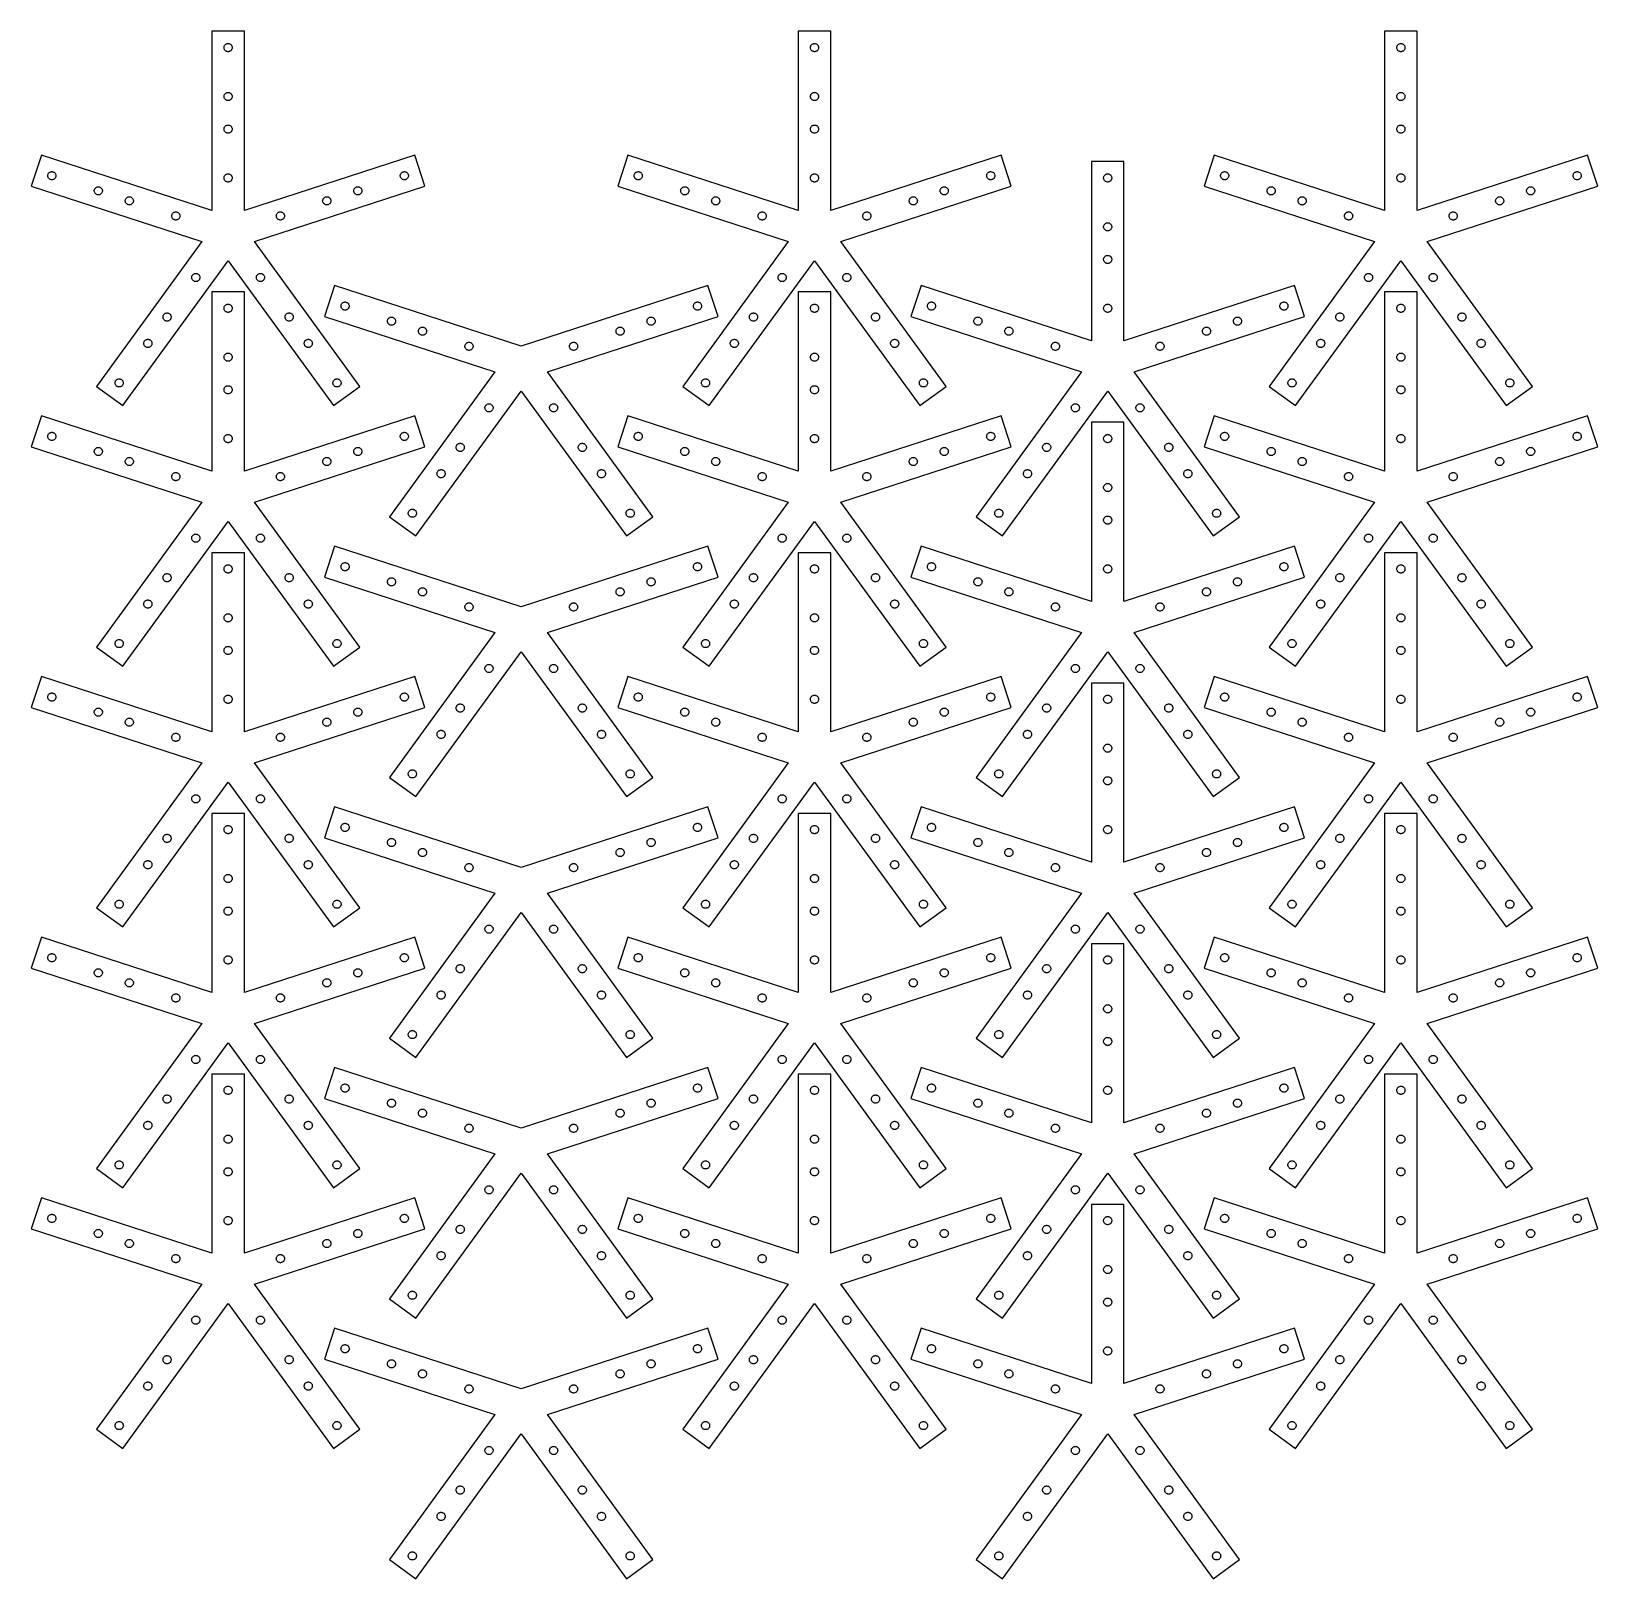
# Model space of a CAD drawing. Header units: metres. Extents: x 19 to 981, y 14 to 964.
import ezdxf

# ---------------------------------------------------------------- set-up
doc = ezdxf.new("R2010")
doc.units = ezdxf.units.M

msp = doc.modelspace()

# ---------------------------------------------------------------- linework, layer by layer
for p, q in [((150, 963.764), (130, 963.764)), ((130, 963.764), (130, 853.764)), ((150, 853.764), (150, 963.764)), ((510, 963.764), (490, 963.764)), ((490, 963.764), (490, 853.764)), ((510, 853.764), (510, 963.764)), ((870, 963.764), (850, 963.764)), ((850, 963.764), (850, 853.764)), ((870, 853.764), (870, 963.764)), ((137.5, 953.764), (137.52, 954.077)), ((137.52, 953.45), (137.5, 953.764)), ((137.52, 954.077), (137.579, 954.386)), ((137.579, 953.142), (137.52, 953.45)), ((137.579, 954.386), (137.676, 954.684)), ((137.676, 952.844), (137.579, 953.142)), ((137.676, 954.684), (137.809, 954.968)), ((137.809, 952.559), (137.676, 952.844)), ((137.809, 954.968), (137.977, 955.233)), ((137.977, 952.294), (137.809, 952.559)), ((137.977, 955.233), (138.178, 955.475)), ((138.178, 952.052), (137.977, 952.294)), ((138.178, 955.475), (138.406, 955.69)), ((138.406, 951.838), (138.178, 952.052)), ((138.406, 955.69), (138.66, 955.875)), ((138.66, 955.875), (138.936, 956.026)), ((138.936, 956.026), (139.227, 956.141)), ((139.227, 956.141), (139.532, 956.22)), ((139.532, 956.22), (139.843, 956.259)), ((139.843, 956.259), (140.157, 956.259)), ((140.157, 956.259), (140.468, 956.22)), ((140.468, 956.22), (140.773, 956.141)), ((140.773, 956.141), (141.064, 956.026)), ((141.064, 956.026), (141.34, 955.875)), ((141.34, 955.875), (141.594, 955.69)), ((141.594, 955.69), (141.822, 955.475)), ((141.822, 952.052), (141.594, 951.838)), ((141.822, 955.475), (142.023, 955.233)), ((142.023, 952.294), (141.822, 952.052)), ((142.023, 955.233), (142.191, 954.968)), ((142.191, 952.559), (142.023, 952.294)), ((142.191, 954.968), (142.324, 954.684)), ((142.324, 952.844), (142.191, 952.559)), ((142.324, 954.684), (142.421, 954.386)), ((142.421, 953.142), (142.324, 952.844)), ((142.421, 954.386), (142.48, 954.077)), ((142.48, 953.45), (142.421, 953.142)), ((142.48, 954.077), (142.5, 953.764)), ((142.5, 953.764), (142.48, 953.45)), ((497.5, 953.764), (497.52, 954.077)), ((497.52, 953.45), (497.5, 953.764)), ((497.52, 954.077), (497.579, 954.386)), ((497.579, 953.142), (497.52, 953.45)), ((497.579, 954.386), (497.676, 954.684)), ((497.676, 952.844), (497.579, 953.142)), ((497.676, 954.684), (497.809, 954.968)), ((497.809, 952.559), (497.676, 952.844)), ((497.809, 954.968), (497.977, 955.233)), ((497.977, 952.294), (497.809, 952.559)), ((497.977, 955.233), (498.178, 955.475)), ((498.178, 952.052), (497.977, 952.294)), ((498.178, 955.475), (498.406, 955.69)), ((498.406, 951.838), (498.178, 952.052)), ((498.406, 955.69), (498.66, 955.875)), ((498.66, 955.875), (498.936, 956.026)), ((498.936, 956.026), (499.227, 956.141)), ((499.227, 956.141), (499.532, 956.22)), ((499.532, 956.22), (499.843, 956.259)), ((499.843, 956.259), (500.157, 956.259)), ((500.157, 956.259), (500.468, 956.22)), ((500.468, 956.22), (500.773, 956.141)), ((500.773, 956.141), (501.064, 956.026)), ((501.064, 956.026), (501.34, 955.875)), ((501.34, 955.875), (501.594, 955.69)), ((501.594, 955.69), (501.822, 955.475)), ((501.822, 952.052), (501.594, 951.838)), ((501.822, 955.475), (502.023, 955.233)), ((502.023, 952.294), (501.822, 952.052)), ((502.023, 955.233), (502.191, 954.968)), ((502.191, 952.559), (502.023, 952.294)), ((502.191, 954.968), (502.324, 954.684)), ((502.324, 952.844), (502.191, 952.559)), ((502.324, 954.684), (502.421, 954.386)), ((502.421, 953.142), (502.324, 952.844)), ((502.421, 954.386), (502.48, 954.077)), ((502.48, 953.45), (502.421, 953.142)), ((502.48, 954.077), (502.5, 953.764)), ((502.5, 953.764), (502.48, 953.45)), ((857.5, 953.764), (857.52, 954.077)), ((857.52, 953.45), (857.5, 953.764)), ((857.52, 954.077), (857.579, 954.386)), ((857.579, 953.142), (857.52, 953.45)), ((857.579, 954.386), (857.676, 954.684)), ((857.676, 952.844), (857.579, 953.142)), ((857.676, 954.684), (857.809, 954.968)), ((857.809, 952.559), (857.676, 952.844)), ((857.809, 954.968), (857.977, 955.233)), ((857.977, 952.294), (857.809, 952.559)), ((857.977, 955.233), (858.178, 955.475)), ((858.178, 952.052), (857.977, 952.294)), ((858.178, 955.475), (858.406, 955.69)), ((858.406, 951.838), (858.178, 952.052)), ((858.406, 955.69), (858.66, 955.875)), ((858.66, 955.875), (858.936, 956.026)), ((858.936, 956.026), (859.227, 956.141)), ((859.227, 956.141), (859.532, 956.22)), ((859.532, 956.22), (859.843, 956.259)), ((859.843, 956.259), (860.157, 956.259)), ((860.157, 956.259), (860.468, 956.22)), ((860.468, 956.22), (860.773, 956.141)), ((860.773, 956.141), (861.064, 956.026)), ((861.064, 956.026), (861.34, 955.875)), ((861.34, 955.875), (861.594, 955.69)), ((861.594, 955.69), (861.822, 955.475)), ((861.822, 952.052), (861.594, 951.838)), ((861.822, 955.475), (862.023, 955.233)), ((862.023, 952.294), (861.822, 952.052)), ((862.023, 955.233), (862.191, 954.968)), ((862.191, 952.559), (862.023, 952.294)), ((862.191, 954.968), (862.324, 954.684)), ((862.324, 952.844), (862.191, 952.559)), ((862.324, 954.684), (862.421, 954.386)), ((862.421, 953.142), (862.324, 952.844)), ((862.421, 954.386), (862.48, 954.077)), ((862.48, 953.45), (862.421, 953.142)), ((862.48, 954.077), (862.5, 953.764)), ((862.5, 953.764), (862.48, 953.45)), ((138.66, 951.653), (138.406, 951.838)), ((138.936, 951.502), (138.66, 951.653)), ((139.227, 951.386), (138.936, 951.502)), ((139.532, 951.308), (139.227, 951.386)), ((139.843, 951.269), (139.532, 951.308)), ((140.157, 951.269), (139.843, 951.269)), ((140.468, 951.308), (140.157, 951.269)), ((140.773, 951.386), (140.468, 951.308)), ((141.064, 951.502), (140.773, 951.386)), ((141.34, 951.653), (141.064, 951.502)), ((141.594, 951.838), (141.34, 951.653)), ((498.66, 951.653), (498.406, 951.838)), ((498.936, 951.502), (498.66, 951.653)), ((499.227, 951.386), (498.936, 951.502)), ((499.532, 951.308), (499.227, 951.386)), ((499.843, 951.269), (499.532, 951.308)), ((500.157, 951.269), (499.843, 951.269)), ((500.468, 951.308), (500.157, 951.269)), ((500.773, 951.386), (500.468, 951.308)), ((501.064, 951.502), (500.773, 951.386)), ((501.34, 951.653), (501.064, 951.502)), ((501.594, 951.838), (501.34, 951.653)), ((858.66, 951.653), (858.406, 951.838)), ((858.936, 951.502), (858.66, 951.653)), ((859.227, 951.386), (858.936, 951.502)), ((859.532, 951.308), (859.227, 951.386)), ((859.843, 951.269), (859.532, 951.308)), ((860.157, 951.269), (859.843, 951.269)), ((860.468, 951.308), (860.157, 951.269)), ((860.773, 951.386), (860.468, 951.308)), ((861.064, 951.502), (860.773, 951.386)), ((861.34, 951.653), (861.064, 951.502)), ((861.594, 951.838), (861.34, 951.653)), ((137.5, 923.764), (137.52, 924.077)), ((137.52, 923.45), (137.5, 923.764)), ((137.52, 924.077), (137.579, 924.386)), ((137.579, 923.142), (137.52, 923.45)), ((137.579, 924.386), (137.676, 924.684)), ((137.676, 922.844), (137.579, 923.142)), ((137.676, 924.684), (137.809, 924.968)), ((137.809, 924.968), (137.977, 925.233)), ((137.977, 925.233), (138.178, 925.475)), ((138.178, 925.475), (138.406, 925.69)), ((138.406, 925.69), (138.66, 925.875)), ((138.66, 925.875), (138.936, 926.026)), ((138.936, 926.026), (139.227, 926.141)), ((139.227, 926.141), (139.532, 926.22)), ((139.532, 926.22), (139.843, 926.259)), ((139.843, 926.259), (140.157, 926.259)), ((140.157, 926.259), (140.468, 926.22)), ((140.468, 926.22), (140.773, 926.141)), ((140.773, 926.141), (141.064, 926.026)), ((141.064, 926.026), (141.34, 925.875)), ((141.34, 925.875), (141.594, 925.69)), ((141.594, 925.69), (141.822, 925.475)), ((141.822, 925.475), (142.023, 925.233)), ((142.023, 925.233), (142.191, 924.968)), ((142.191, 924.968), (142.324, 924.684)), ((142.324, 924.684), (142.421, 924.386)), ((142.421, 923.142), (142.324, 922.844)), ((142.421, 924.386), (142.48, 924.077)), ((142.48, 923.45), (142.421, 923.142)), ((142.48, 924.077), (142.5, 923.764)), ((142.5, 923.764), (142.48, 923.45)), ((497.5, 923.764), (497.52, 924.077)), ((497.52, 923.45), (497.5, 923.764)), ((497.52, 924.077), (497.579, 924.386)), ((497.579, 923.142), (497.52, 923.45)), ((497.579, 924.386), (497.676, 924.684)), ((497.676, 922.844), (497.579, 923.142)), ((497.676, 924.684), (497.809, 924.968)), ((497.809, 924.968), (497.977, 925.233)), ((497.977, 925.233), (498.178, 925.475)), ((498.178, 925.475), (498.406, 925.69)), ((498.406, 925.69), (498.66, 925.875)), ((498.66, 925.875), (498.936, 926.026)), ((498.936, 926.026), (499.227, 926.141)), ((499.227, 926.141), (499.532, 926.22)), ((499.532, 926.22), (499.843, 926.259)), ((499.843, 926.259), (500.157, 926.259)), ((500.157, 926.259), (500.468, 926.22)), ((500.468, 926.22), (500.773, 926.141)), ((500.773, 926.141), (501.064, 926.026)), ((501.064, 926.026), (501.34, 925.875)), ((501.34, 925.875), (501.594, 925.69)), ((501.594, 925.69), (501.822, 925.475)), ((501.822, 925.475), (502.023, 925.233)), ((502.023, 925.233), (502.191, 924.968)), ((502.191, 924.968), (502.324, 924.684)), ((502.324, 924.684), (502.421, 924.386)), ((502.421, 923.142), (502.324, 922.844)), ((502.421, 924.386), (502.48, 924.077)), ((502.48, 923.45), (502.421, 923.142)), ((502.48, 924.077), (502.5, 923.764)), ((502.5, 923.764), (502.48, 923.45)), ((857.5, 923.764), (857.52, 924.077)), ((857.52, 923.45), (857.5, 923.764)), ((857.52, 924.077), (857.579, 924.386)), ((857.579, 923.142), (857.52, 923.45)), ((857.579, 924.386), (857.676, 924.684)), ((857.676, 922.844), (857.579, 923.142)), ((857.676, 924.684), (857.809, 924.968)), ((857.809, 924.968), (857.977, 925.233)), ((857.977, 925.233), (858.178, 925.475)), ((858.178, 925.475), (858.406, 925.69)), ((858.406, 925.69), (858.66, 925.875)), ((858.66, 925.875), (858.936, 926.026)), ((858.936, 926.026), (859.227, 926.141)), ((859.227, 926.141), (859.532, 926.22)), ((859.532, 926.22), (859.843, 926.259)), ((859.843, 926.259), (860.157, 926.259)), ((860.157, 926.259), (860.468, 926.22)), ((860.468, 926.22), (860.773, 926.141)), ((860.773, 926.141), (861.064, 926.026)), ((861.064, 926.026), (861.34, 925.875)), ((861.34, 925.875), (861.594, 925.69)), ((861.594, 925.69), (861.822, 925.475)), ((861.822, 925.475), (862.023, 925.233)), ((862.023, 925.233), (862.191, 924.968)), ((862.191, 924.968), (862.324, 924.684)), ((862.324, 924.684), (862.421, 924.386)), ((862.421, 923.142), (862.324, 922.844)), ((862.421, 924.386), (862.48, 924.077)), ((862.48, 923.45), (862.421, 923.142)), ((862.48, 924.077), (862.5, 923.764)), ((862.5, 923.764), (862.48, 923.45)), ((137.809, 922.559), (137.676, 922.844)), ((137.977, 922.294), (137.809, 922.559)), ((138.178, 922.052), (137.977, 922.294)), ((138.406, 921.838), (138.178, 922.052)), ((138.66, 921.653), (138.406, 921.838)), ((138.936, 921.502), (138.66, 921.653)), ((139.227, 921.386), (138.936, 921.502)), ((139.532, 921.308), (139.227, 921.386)), ((139.843, 921.269), (139.532, 921.308)), ((140.157, 921.269), (139.843, 921.269)), ((140.468, 921.308), (140.157, 921.269)), ((140.773, 921.386), (140.468, 921.308)), ((141.064, 921.502), (140.773, 921.386)), ((141.34, 921.653), (141.064, 921.502)), ((141.594, 921.838), (141.34, 921.653)), ((141.822, 922.052), (141.594, 921.838)), ((142.023, 922.294), (141.822, 922.052)), ((142.191, 922.559), (142.023, 922.294)), ((142.324, 922.844), (142.191, 922.559)), ((497.809, 922.559), (497.676, 922.844)), ((497.977, 922.294), (497.809, 922.559)), ((498.178, 922.052), (497.977, 922.294)), ((498.406, 921.838), (498.178, 922.052)), ((498.66, 921.653), (498.406, 921.838)), ((498.936, 921.502), (498.66, 921.653)), ((499.227, 921.386), (498.936, 921.502)), ((499.532, 921.308), (499.227, 921.386)), ((499.843, 921.269), (499.532, 921.308)), ((500.157, 921.269), (499.843, 921.269)), ((500.468, 921.308), (500.157, 921.269)), ((500.773, 921.386), (500.468, 921.308)), ((501.064, 921.502), (500.773, 921.386)), ((501.34, 921.653), (501.064, 921.502)), ((501.594, 921.838), (501.34, 921.653)), ((501.822, 922.052), (501.594, 921.838)), ((502.023, 922.294), (501.822, 922.052)), ((502.191, 922.559), (502.023, 922.294)), ((502.324, 922.844), (502.191, 922.559)), ((857.809, 922.559), (857.676, 922.844)), ((857.977, 922.294), (857.809, 922.559)), ((858.178, 922.052), (857.977, 922.294)), ((858.406, 921.838), (858.178, 922.052)), ((858.66, 921.653), (858.406, 921.838)), ((858.936, 921.502), (858.66, 921.653)), ((859.227, 921.386), (858.936, 921.502)), ((859.532, 921.308), (859.227, 921.386)), ((859.843, 921.269), (859.532, 921.308)), ((860.157, 921.269), (859.843, 921.269)), ((860.468, 921.308), (860.157, 921.269)), ((860.773, 921.386), (860.468, 921.308)), ((861.064, 921.502), (860.773, 921.386)), ((861.34, 921.653), (861.064, 921.502)), ((861.594, 921.838), (861.34, 921.653)), ((861.822, 922.052), (861.594, 921.838)), ((862.023, 922.294), (861.822, 922.052)), ((862.191, 922.559), (862.023, 922.294)), ((862.324, 922.844), (862.191, 922.559)), ((137.5, 903.764), (137.52, 904.077)), ((137.52, 904.077), (137.579, 904.386)), ((137.579, 904.386), (137.676, 904.684)), ((137.676, 904.684), (137.809, 904.968)), ((137.809, 904.968), (137.977, 905.233)), ((137.977, 905.233), (138.178, 905.475)), ((138.178, 905.475), (138.406, 905.69)), ((138.406, 905.69), (138.66, 905.875)), ((138.66, 905.875), (138.936, 906.026)), ((138.936, 906.026), (139.227, 906.141)), ((139.227, 906.141), (139.532, 906.22)), ((139.532, 906.22), (139.843, 906.259)), ((139.843, 906.259), (140.157, 906.259)), ((140.157, 906.259), (140.468, 906.22)), ((140.468, 906.22), (140.773, 906.141)), ((140.773, 906.141), (141.064, 906.026)), ((141.064, 906.026), (141.34, 905.875)), ((141.34, 905.875), (141.594, 905.69)), ((141.594, 905.69), (141.822, 905.475)), ((141.822, 905.475), (142.023, 905.233)), ((142.023, 905.233), (142.191, 904.968)), ((142.191, 904.968), (142.324, 904.684)), ((142.324, 904.684), (142.421, 904.386)), ((142.421, 904.386), (142.48, 904.077)), ((142.48, 904.077), (142.5, 903.764)), ((497.5, 903.764), (497.52, 904.077)), ((497.52, 904.077), (497.579, 904.386)), ((497.579, 904.386), (497.676, 904.684)), ((497.676, 904.684), (497.809, 904.968)), ((497.809, 904.968), (497.977, 905.233)), ((497.977, 905.233), (498.178, 905.475)), ((498.178, 905.475), (498.406, 905.69)), ((498.406, 905.69), (498.66, 905.875)), ((498.66, 905.875), (498.936, 906.026)), ((498.936, 906.026), (499.227, 906.141)), ((499.227, 906.141), (499.532, 906.22)), ((499.532, 906.22), (499.843, 906.259)), ((499.843, 906.259), (500.157, 906.259)), ((500.157, 906.259), (500.468, 906.22)), ((500.468, 906.22), (500.773, 906.141)), ((500.773, 906.141), (501.064, 906.026)), ((501.064, 906.026), (501.34, 905.875)), ((501.34, 905.875), (501.594, 905.69)), ((501.594, 905.69), (501.822, 905.475)), ((501.822, 905.475), (502.023, 905.233)), ((502.023, 905.233), (502.191, 904.968)), ((502.191, 904.968), (502.324, 904.684)), ((502.324, 904.684), (502.421, 904.386)), ((502.421, 904.386), (502.48, 904.077)), ((502.48, 904.077), (502.5, 903.764)), ((857.5, 903.764), (857.52, 904.077)), ((857.52, 904.077), (857.579, 904.386)), ((857.579, 904.386), (857.676, 904.684)), ((857.676, 904.684), (857.809, 904.968)), ((857.809, 904.968), (857.977, 905.233)), ((857.977, 905.233), (858.178, 905.475)), ((858.178, 905.475), (858.406, 905.69)), ((858.406, 905.69), (858.66, 905.875)), ((858.66, 905.875), (858.936, 906.026)), ((858.936, 906.026), (859.227, 906.141)), ((859.227, 906.141), (859.532, 906.22)), ((859.532, 906.22), (859.843, 906.259)), ((859.843, 906.259), (860.157, 906.259)), ((860.157, 906.259), (860.468, 906.22)), ((860.468, 906.22), (860.773, 906.141)), ((860.773, 906.141), (861.064, 906.026)), ((861.064, 906.026), (861.34, 905.875)), ((861.34, 905.875), (861.594, 905.69)), ((861.594, 905.69), (861.822, 905.475)), ((861.822, 905.475), (862.023, 905.233)), ((862.023, 905.233), (862.191, 904.968)), ((862.191, 904.968), (862.324, 904.684)), ((862.324, 904.684), (862.421, 904.386)), ((862.421, 904.386), (862.48, 904.077)), ((862.48, 904.077), (862.5, 903.764)), ((137.52, 903.45), (137.5, 903.764)), ((137.579, 903.142), (137.52, 903.45)), ((137.676, 902.844), (137.579, 903.142)), ((137.809, 902.559), (137.676, 902.844)), ((137.977, 902.294), (137.809, 902.559)), ((138.178, 902.052), (137.977, 902.294)), ((138.406, 901.838), (138.178, 902.052)), ((138.66, 901.653), (138.406, 901.838)), ((138.936, 901.502), (138.66, 901.653)), ((139.227, 901.386), (138.936, 901.502)), ((139.532, 901.308), (139.227, 901.386)), ((139.843, 901.269), (139.532, 901.308)), ((140.157, 901.269), (139.843, 901.269)), ((140.468, 901.308), (140.157, 901.269)), ((140.773, 901.386), (140.468, 901.308)), ((141.064, 901.502), (140.773, 901.386)), ((141.34, 901.653), (141.064, 901.502)), ((141.594, 901.838), (141.34, 901.653)), ((141.822, 902.052), (141.594, 901.838)), ((142.023, 902.294), (141.822, 902.052)), ((142.191, 902.559), (142.023, 902.294)), ((142.324, 902.844), (142.191, 902.559)), ((142.421, 903.142), (142.324, 902.844)), ((142.48, 903.45), (142.421, 903.142)), ((142.5, 903.764), (142.48, 903.45)), ((497.52, 903.45), (497.5, 903.764)), ((497.579, 903.142), (497.52, 903.45)), ((497.676, 902.844), (497.579, 903.142)), ((497.809, 902.559), (497.676, 902.844)), ((497.977, 902.294), (497.809, 902.559)), ((498.178, 902.052), (497.977, 902.294)), ((498.406, 901.838), (498.178, 902.052)), ((498.66, 901.653), (498.406, 901.838)), ((498.936, 901.502), (498.66, 901.653)), ((499.227, 901.386), (498.936, 901.502)), ((499.532, 901.308), (499.227, 901.386)), ((499.843, 901.269), (499.532, 901.308)), ((500.157, 901.269), (499.843, 901.269)), ((500.468, 901.308), (500.157, 901.269)), ((500.773, 901.386), (500.468, 901.308)), ((501.064, 901.502), (500.773, 901.386)), ((501.34, 901.653), (501.064, 901.502)), ((501.594, 901.838), (501.34, 901.653)), ((501.822, 902.052), (501.594, 901.838)), ((502.023, 902.294), (501.822, 902.052)), ((502.191, 902.559), (502.023, 902.294)), ((502.324, 902.844), (502.191, 902.559)), ((502.421, 903.142), (502.324, 902.844)), ((502.48, 903.45), (502.421, 903.142)), ((502.5, 903.764), (502.48, 903.45)), ((857.52, 903.45), (857.5, 903.764)), ((857.579, 903.142), (857.52, 903.45)), ((857.676, 902.844), (857.579, 903.142)), ((857.809, 902.559), (857.676, 902.844)), ((857.977, 902.294), (857.809, 902.559)), ((858.178, 902.052), (857.977, 902.294)), ((858.406, 901.838), (858.178, 902.052)), ((858.66, 901.653), (858.406, 901.838)), ((858.936, 901.502), (858.66, 901.653)), ((859.227, 901.386), (858.936, 901.502)), ((859.532, 901.308), (859.227, 901.386)), ((859.843, 901.269), (859.532, 901.308)), ((860.157, 901.269), (859.843, 901.269)), ((860.468, 901.308), (860.157, 901.269)), ((860.773, 901.386), (860.468, 901.308)), ((861.064, 901.502), (860.773, 901.386)), ((861.34, 901.653), (861.064, 901.502)), ((861.594, 901.838), (861.34, 901.653)), ((861.822, 902.052), (861.594, 901.838)), ((862.023, 902.294), (861.822, 902.052)), ((862.191, 902.559), (862.023, 902.294)), ((862.324, 902.844), (862.191, 902.559)), ((862.421, 903.142), (862.324, 902.844)), ((862.48, 903.45), (862.421, 903.142)), ((862.5, 903.764), (862.48, 903.45)), ((25.3838, 887.756), (19.2035, 868.735)), ((130, 853.764), (25.3838, 887.756)), ((254.616, 887.756), (150, 853.764)), ((260.797, 868.735), (254.616, 887.756)), ((385.384, 887.756), (379.203, 868.735)), ((490, 853.764), (385.384, 887.756)), ((614.616, 887.756), (510, 853.764)), ((620.797, 868.735), (614.616, 887.756)), ((745.384, 887.756), (739.203, 868.735)), ((850, 853.764), (745.384, 887.756)), ((974.616, 887.756), (870, 853.764)), ((980.797, 868.735), (974.616, 887.756)), ((29.3042, 875.155), (29.3239, 875.468)), ((29.3239, 874.842), (29.3042, 875.155)), ((29.3239, 875.468), (29.3827, 875.777)), ((29.3827, 875.777), (29.4798, 876.075)), ((29.4798, 876.075), (29.6134, 876.359)), ((29.6134, 876.359), (29.7816, 876.624)), ((29.7816, 876.624), (29.9818, 876.866)), ((29.9818, 876.866), (30.2106, 877.081)), ((30.2106, 877.081), (30.4646, 877.266)), ((30.4646, 877.266), (30.7397, 877.417)), ((30.7397, 877.417), (31.0316, 877.533)), ((31.0316, 877.533), (31.3357, 877.611)), ((31.3357, 877.611), (31.6472, 877.65)), ((31.6472, 877.65), (31.9612, 877.65)), ((31.9612, 877.65), (32.2726, 877.611)), ((32.2726, 877.611), (32.5767, 877.533)), ((32.5767, 877.533), (32.8686, 877.417)), ((32.8686, 877.417), (33.1438, 877.266)), ((33.1438, 877.266), (33.3978, 877.081)), ((33.3978, 877.081), (33.6266, 876.866)), ((33.6266, 876.866), (33.8267, 876.624)), ((33.8267, 876.624), (33.995, 876.359)), ((33.995, 876.359), (34.1286, 876.075)), ((34.1286, 876.075), (34.2256, 875.777)), ((34.2256, 875.777), (34.2845, 875.468)), ((34.2845, 875.468), (34.3042, 875.155)), ((34.3042, 875.155), (34.2845, 874.842)), ((137.809, 874.968), (137.977, 875.233)), ((137.977, 875.233), (138.178, 875.475)), ((138.178, 875.475), (138.406, 875.69)), ((138.406, 875.69), (138.66, 875.875)), ((138.66, 875.875), (138.936, 876.026)), ((138.936, 876.026), (139.227, 876.141)), ((139.227, 876.141), (139.532, 876.22)), ((139.532, 876.22), (139.843, 876.259)), ((139.843, 876.259), (140.157, 876.259)), ((140.157, 876.259), (140.468, 876.22)), ((140.468, 876.22), (140.773, 876.141)), ((140.773, 876.141), (141.064, 876.026)), ((141.064, 876.026), (141.34, 875.875)), ((141.34, 875.875), (141.594, 875.69)), ((141.594, 875.69), (141.822, 875.475)), ((141.822, 875.475), (142.023, 875.233)), ((142.023, 875.233), (142.191, 874.968)), ((245.696, 875.155), (245.716, 875.468)), ((245.716, 874.842), (245.696, 875.155)), ((245.716, 875.468), (245.774, 875.777)), ((245.774, 875.777), (245.871, 876.075)), ((245.871, 876.075), (246.005, 876.359)), ((246.005, 876.359), (246.173, 876.624)), ((246.173, 876.624), (246.373, 876.866)), ((246.373, 876.866), (246.602, 877.081)), ((246.602, 877.081), (246.856, 877.266)), ((246.856, 877.266), (247.131, 877.417)), ((247.131, 877.417), (247.423, 877.533)), ((247.423, 877.533), (247.727, 877.611)), ((247.727, 877.611), (248.039, 877.65)), ((248.039, 877.65), (248.353, 877.65)), ((248.353, 877.65), (248.664, 877.611)), ((248.664, 877.611), (248.968, 877.533)), ((248.968, 877.533), (249.26, 877.417)), ((249.26, 877.417), (249.535, 877.266)), ((249.535, 877.266), (249.789, 877.081)), ((249.789, 877.081), (250.018, 876.866)), ((250.018, 876.866), (250.218, 876.624)), ((250.218, 876.624), (250.387, 876.359)), ((250.387, 876.359), (250.52, 876.075)), ((250.52, 876.075), (250.617, 875.777)), ((250.617, 875.777), (250.676, 875.468)), ((250.676, 875.468), (250.696, 875.155)), ((250.696, 875.155), (250.676, 874.842)), ((389.304, 875.155), (389.324, 875.468)), ((389.324, 874.842), (389.304, 875.155)), ((389.324, 875.468), (389.383, 875.777)), ((389.383, 875.777), (389.48, 876.075)), ((389.48, 876.075), (389.613, 876.359)), ((389.613, 876.359), (389.782, 876.624)), ((389.782, 876.624), (389.982, 876.866)), ((389.982, 876.866), (390.211, 877.081)), ((390.211, 877.081), (390.465, 877.266)), ((390.465, 877.266), (390.74, 877.417)), ((390.74, 877.417), (391.032, 877.533)), ((391.032, 877.533), (391.336, 877.611)), ((391.336, 877.611), (391.647, 877.65)), ((391.647, 877.65), (391.961, 877.65)), ((391.961, 877.65), (392.273, 877.611)), ((392.273, 877.611), (392.577, 877.533)), ((392.577, 877.533), (392.869, 877.417)), ((392.869, 877.417), (393.144, 877.266)), ((393.144, 877.266), (393.398, 877.081)), ((393.398, 877.081), (393.627, 876.866)), ((393.627, 876.866), (393.827, 876.624)), ((393.827, 876.624), (393.995, 876.359)), ((393.995, 876.359), (394.129, 876.075)), ((394.129, 876.075), (394.226, 875.777)), ((394.226, 875.777), (394.284, 875.468)), ((394.284, 875.468), (394.304, 875.155)), ((394.304, 875.155), (394.284, 874.842)), ((497.809, 874.968), (497.977, 875.233)), ((497.977, 875.233), (498.178, 875.475)), ((498.178, 875.475), (498.406, 875.69)), ((498.406, 875.69), (498.66, 875.875)), ((498.66, 875.875), (498.936, 876.026)), ((498.936, 876.026), (499.227, 876.141)), ((499.227, 876.141), (499.532, 876.22)), ((499.532, 876.22), (499.843, 876.259)), ((499.843, 876.259), (500.157, 876.259)), ((500.157, 876.259), (500.468, 876.22)), ((500.468, 876.22), (500.773, 876.141)), ((500.773, 876.141), (501.064, 876.026)), ((501.064, 876.026), (501.34, 875.875)), ((501.34, 875.875), (501.594, 875.69)), ((501.594, 875.69), (501.822, 875.475)), ((501.822, 875.475), (502.023, 875.233)), ((502.023, 875.233), (502.191, 874.968)), ((605.696, 875.155), (605.716, 875.468)), ((605.716, 874.842), (605.696, 875.155)), ((605.716, 875.468), (605.774, 875.777)), ((605.774, 875.777), (605.871, 876.075)), ((605.871, 876.075), (606.005, 876.359)), ((606.005, 876.359), (606.173, 876.624)), ((606.173, 876.624), (606.373, 876.866)), ((606.373, 876.866), (606.602, 877.081)), ((606.602, 877.081), (606.856, 877.266)), ((606.856, 877.266), (607.131, 877.417)), ((607.131, 877.417), (607.423, 877.533)), ((607.423, 877.533), (607.727, 877.611)), ((607.727, 877.611), (608.039, 877.65)), ((608.039, 877.65), (608.353, 877.65)), ((608.353, 877.65), (608.664, 877.611)), ((608.664, 877.611), (608.968, 877.533)), ((608.968, 877.533), (609.26, 877.417)), ((609.26, 877.417), (609.535, 877.266)), ((609.535, 877.266), (609.789, 877.081)), ((609.789, 877.081), (610.018, 876.866)), ((610.018, 876.866), (610.218, 876.624)), ((610.218, 876.624), (610.387, 876.359)), ((610.387, 876.359), (610.52, 876.075)), ((610.52, 876.075), (610.617, 875.777)), ((610.617, 875.777), (610.676, 875.468)), ((610.676, 875.468), (610.696, 875.155)), ((610.696, 875.155), (610.676, 874.842)), ((690, 883.764), (670, 883.764)), ((670, 883.764), (670, 773.764)), ((677.809, 874.968), (677.977, 875.233)), ((677.977, 875.233), (678.178, 875.475)), ((678.178, 875.475), (678.406, 875.69)), ((678.406, 875.69), (678.66, 875.875)), ((678.66, 875.875), (678.936, 876.026)), ((678.936, 876.026), (679.227, 876.141)), ((679.227, 876.141), (679.532, 876.22)), ((679.532, 876.22), (679.843, 876.259)), ((679.843, 876.259), (680.157, 876.259)), ((680.157, 876.259), (680.468, 876.22)), ((680.468, 876.22), (680.773, 876.141)), ((680.773, 876.141), (681.064, 876.026)), ((681.064, 876.026), (681.34, 875.875)), ((681.34, 875.875), (681.594, 875.69)), ((681.594, 875.69), (681.822, 875.475)), ((681.822, 875.475), (682.023, 875.233)), ((682.023, 875.233), (682.191, 874.968)), ((690, 773.764), (690, 883.764)), ((749.304, 875.155), (749.324, 875.468)), ((749.324, 874.842), (749.304, 875.155)), ((749.324, 875.468), (749.383, 875.777)), ((749.383, 875.777), (749.48, 876.075)), ((749.48, 876.075), (749.613, 876.359)), ((749.613, 876.359), (749.782, 876.624)), ((749.782, 876.624), (749.982, 876.866)), ((749.982, 876.866), (750.211, 877.081)), ((750.211, 877.081), (750.465, 877.266)), ((750.465, 877.266), (750.74, 877.417)), ((750.74, 877.417), (751.032, 877.533)), ((751.032, 877.533), (751.336, 877.611)), ((751.336, 877.611), (751.647, 877.65)), ((751.647, 877.65), (751.961, 877.65)), ((751.961, 877.65), (752.273, 877.611)), ((752.273, 877.611), (752.577, 877.533)), ((752.577, 877.533), (752.869, 877.417)), ((752.869, 877.417), (753.144, 877.266)), ((753.144, 877.266), (753.398, 877.081)), ((753.398, 877.081), (753.627, 876.866)), ((753.627, 876.866), (753.827, 876.624)), ((753.827, 876.624), (753.995, 876.359)), ((753.995, 876.359), (754.129, 876.075)), ((754.129, 876.075), (754.226, 875.777)), ((754.226, 875.777), (754.284, 875.468)), ((754.284, 875.468), (754.304, 875.155)), ((754.304, 875.155), (754.284, 874.842)), ((857.809, 874.968), (857.977, 875.233)), ((857.977, 875.233), (858.178, 875.475)), ((858.178, 875.475), (858.406, 875.69)), ((858.406, 875.69), (858.66, 875.875)), ((858.66, 875.875), (858.936, 876.026)), ((858.936, 876.026), (859.227, 876.141)), ((859.227, 876.141), (859.532, 876.22)), ((859.532, 876.22), (859.843, 876.259)), ((859.843, 876.259), (860.157, 876.259)), ((860.157, 876.259), (860.468, 876.22)), ((860.468, 876.22), (860.773, 876.141)), ((860.773, 876.141), (861.064, 876.026)), ((861.064, 876.026), (861.34, 875.875)), ((861.34, 875.875), (861.594, 875.69)), ((861.594, 875.69), (861.822, 875.475)), ((861.822, 875.475), (862.023, 875.233)), ((862.023, 875.233), (862.191, 874.968)), ((965.696, 875.155), (965.716, 875.468)), ((965.716, 874.842), (965.696, 875.155)), ((965.716, 875.468), (965.774, 875.777)), ((965.774, 875.777), (965.871, 876.075)), ((965.871, 876.075), (966.005, 876.359)), ((966.005, 876.359), (966.173, 876.624)), ((966.173, 876.624), (966.373, 876.866)), ((966.373, 876.866), (966.602, 877.081)), ((966.602, 877.081), (966.856, 877.266)), ((966.856, 877.266), (967.131, 877.417)), ((967.131, 877.417), (967.423, 877.533)), ((967.423, 877.533), (967.727, 877.611)), ((967.727, 877.611), (968.039, 877.65)), ((968.039, 877.65), (968.353, 877.65)), ((968.353, 877.65), (968.664, 877.611)), ((968.664, 877.611), (968.968, 877.533)), ((968.968, 877.533), (969.26, 877.417)), ((969.26, 877.417), (969.535, 877.266)), ((969.535, 877.266), (969.789, 877.081)), ((969.789, 877.081), (970.018, 876.866)), ((970.018, 876.866), (970.218, 876.624)), ((970.218, 876.624), (970.387, 876.359)), ((970.387, 876.359), (970.52, 876.075)), ((970.52, 876.075), (970.617, 875.777)), ((970.617, 875.777), (970.676, 875.468)), ((970.676, 875.468), (970.696, 875.155)), ((970.696, 875.155), (970.676, 874.842)), ((19.2035, 868.735), (123.82, 834.743)), ((29.3827, 874.533), (29.3239, 874.842)), ((29.4798, 874.235), (29.3827, 874.533)), ((29.6134, 873.951), (29.4798, 874.235)), ((29.7816, 873.685), (29.6134, 873.951)), ((29.9818, 873.444), (29.7816, 873.685)), ((30.2106, 873.229), (29.9818, 873.444)), ((30.4646, 873.044), (30.2106, 873.229)), ((30.7397, 872.893), (30.4646, 873.044)), ((31.0316, 872.777), (30.7397, 872.893)), ((31.3357, 872.699), (31.0316, 872.777)), ((31.6472, 872.66), (31.3357, 872.699)), ((31.9612, 872.66), (31.6472, 872.66)), ((32.2726, 872.699), (31.9612, 872.66)), ((32.5767, 872.777), (32.2726, 872.699)), ((32.8686, 872.893), (32.5767, 872.777)), ((33.1438, 873.044), (32.8686, 872.893)), ((33.3978, 873.229), (33.1438, 873.044)), ((33.6266, 873.444), (33.3978, 873.229)), ((33.8267, 873.685), (33.6266, 873.444)), ((33.995, 873.951), (33.8267, 873.685)), ((34.1286, 874.235), (33.995, 873.951)), ((34.2257, 874.533), (34.1286, 874.235)), ((34.2845, 874.842), (34.2257, 874.533)), ((57.8359, 865.884), (57.8556, 866.198)), ((57.8556, 865.571), (57.8359, 865.884)), ((57.8556, 866.198), (57.9144, 866.506)), ((57.9144, 865.263), (57.8556, 865.571)), ((57.9144, 866.506), (58.0114, 866.805)), ((58.0114, 866.805), (58.1451, 867.089)), ((58.1451, 867.089), (58.3134, 867.354)), ((58.3134, 867.354), (58.5135, 867.596)), ((58.5135, 867.596), (58.7423, 867.811)), ((58.7423, 867.811), (58.9963, 867.995)), ((58.9963, 867.995), (59.2714, 868.146)), ((59.2714, 868.146), (59.5633, 868.262)), ((59.5633, 868.262), (59.8674, 868.34)), ((59.8674, 868.34), (60.1789, 868.379)), ((60.1789, 868.379), (60.4929, 868.379)), ((60.4929, 868.379), (60.8043, 868.34)), ((60.8043, 868.34), (61.1084, 868.262)), ((61.1084, 868.262), (61.4003, 868.146)), ((61.4003, 868.146), (61.6754, 867.995)), ((61.6754, 867.995), (61.9294, 867.811)), ((61.9294, 867.811), (62.1583, 867.596)), ((62.1583, 867.596), (62.3584, 867.354)), ((62.3584, 867.354), (62.5267, 867.089)), ((62.5267, 867.089), (62.6603, 866.805)), ((62.6603, 866.805), (62.7574, 866.506)), ((62.7574, 866.506), (62.8162, 866.198)), ((62.8162, 865.571), (62.7574, 865.263)), ((62.8162, 866.198), (62.8359, 865.884)), ((62.8359, 865.884), (62.8162, 865.571)), ((137.5, 873.764), (137.52, 874.077)), ((137.52, 873.45), (137.5, 873.764)), ((137.52, 874.077), (137.579, 874.386)), ((137.579, 873.142), (137.52, 873.45)), ((137.579, 874.386), (137.676, 874.684)), ((137.676, 872.844), (137.579, 873.142)), ((137.676, 874.684), (137.809, 874.968)), ((137.809, 872.559), (137.676, 872.844)), ((137.977, 872.294), (137.809, 872.559)), ((138.178, 872.052), (137.977, 872.294)), ((138.406, 871.838), (138.178, 872.052)), ((138.66, 871.653), (138.406, 871.838)), ((138.936, 871.502), (138.66, 871.653)), ((139.227, 871.386), (138.936, 871.502)), ((139.532, 871.308), (139.227, 871.386)), ((139.843, 871.269), (139.532, 871.308)), ((140.157, 871.269), (139.843, 871.269)), ((140.468, 871.308), (140.157, 871.269)), ((140.773, 871.386), (140.468, 871.308)), ((141.064, 871.502), (140.773, 871.386)), ((141.34, 871.653), (141.064, 871.502)), ((141.594, 871.838), (141.34, 871.653)), ((141.822, 872.052), (141.594, 871.838)), ((142.023, 872.294), (141.822, 872.052)), ((142.191, 872.559), (142.023, 872.294)), ((142.191, 874.968), (142.324, 874.684)), ((142.324, 872.844), (142.191, 872.559)), ((142.324, 874.684), (142.421, 874.386)), ((142.421, 873.142), (142.324, 872.844)), ((142.421, 874.386), (142.48, 874.077)), ((142.48, 873.45), (142.421, 873.142)), ((142.48, 874.077), (142.5, 873.764)), ((142.5, 873.764), (142.48, 873.45)), ((156.18, 834.743), (260.797, 868.735)), ((217.164, 865.884), (217.184, 866.198)), ((217.184, 865.571), (217.164, 865.884)), ((217.184, 866.198), (217.243, 866.506)), ((217.243, 865.263), (217.184, 865.571)), ((217.243, 866.506), (217.34, 866.805)), ((217.34, 866.805), (217.473, 867.089)), ((217.473, 867.089), (217.642, 867.354)), ((217.642, 867.354), (217.842, 867.596)), ((217.842, 867.596), (218.071, 867.811)), ((218.071, 867.811), (218.325, 867.995)), ((218.325, 867.995), (218.6, 868.146)), ((218.6, 868.146), (218.892, 868.262)), ((218.892, 868.262), (219.196, 868.34)), ((219.196, 868.34), (219.507, 868.379)), ((219.507, 868.379), (219.821, 868.379)), ((219.821, 868.379), (220.133, 868.34)), ((220.133, 868.34), (220.437, 868.262)), ((220.437, 868.262), (220.729, 868.146)), ((220.729, 868.146), (221.004, 867.995)), ((221.004, 867.995), (221.258, 867.811)), ((221.258, 867.811), (221.487, 867.596)), ((221.487, 867.596), (221.687, 867.354)), ((221.687, 867.354), (221.855, 867.089)), ((221.855, 867.089), (221.989, 866.805)), ((221.989, 866.805), (222.086, 866.506)), ((222.086, 866.506), (222.144, 866.198)), ((222.144, 865.571), (222.086, 865.263)), ((222.144, 866.198), (222.164, 865.884)), ((222.164, 865.884), (222.144, 865.571)), ((245.774, 874.533), (245.716, 874.842)), ((245.871, 874.235), (245.774, 874.533)), ((246.005, 873.951), (245.871, 874.235)), ((246.173, 873.685), (246.005, 873.951)), ((246.373, 873.444), (246.173, 873.685)), ((246.602, 873.229), (246.373, 873.444)), ((246.856, 873.044), (246.602, 873.229)), ((247.131, 872.893), (246.856, 873.044)), ((247.423, 872.777), (247.131, 872.893)), ((247.727, 872.699), (247.423, 872.777)), ((248.039, 872.66), (247.727, 872.699)), ((248.353, 872.66), (248.039, 872.66)), ((248.664, 872.699), (248.353, 872.66)), ((248.968, 872.777), (248.664, 872.699)), ((249.26, 872.893), (248.968, 872.777)), ((249.535, 873.044), (249.26, 872.893)), ((249.789, 873.229), (249.535, 873.044)), ((250.018, 873.444), (249.789, 873.229)), ((250.218, 873.685), (250.018, 873.444)), ((250.387, 873.951), (250.218, 873.685)), ((250.52, 874.235), (250.387, 873.951)), ((250.617, 874.533), (250.52, 874.235)), ((250.676, 874.842), (250.617, 874.533)), ((379.203, 868.735), (483.82, 834.743)), ((389.383, 874.533), (389.324, 874.842)), ((389.48, 874.235), (389.383, 874.533)), ((389.613, 873.951), (389.48, 874.235)), ((389.782, 873.685), (389.613, 873.951)), ((389.982, 873.444), (389.782, 873.685)), ((390.211, 873.229), (389.982, 873.444)), ((390.465, 873.044), (390.211, 873.229)), ((390.74, 872.893), (390.465, 873.044)), ((391.032, 872.777), (390.74, 872.893)), ((391.336, 872.699), (391.032, 872.777)), ((391.647, 872.66), (391.336, 872.699)), ((391.961, 872.66), (391.647, 872.66)), ((392.273, 872.699), (391.961, 872.66)), ((392.577, 872.777), (392.273, 872.699)), ((392.869, 872.893), (392.577, 872.777)), ((393.144, 873.044), (392.869, 872.893)), ((393.398, 873.229), (393.144, 873.044)), ((393.627, 873.444), (393.398, 873.229)), ((393.827, 873.685), (393.627, 873.444)), ((393.995, 873.951), (393.827, 873.685)), ((394.129, 874.235), (393.995, 873.951)), ((394.226, 874.533), (394.129, 874.235)), ((394.284, 874.842), (394.226, 874.533)), ((417.836, 865.884), (417.856, 866.198)), ((417.856, 865.571), (417.836, 865.884)), ((417.856, 866.198), (417.914, 866.506)), ((417.914, 865.263), (417.856, 865.571)), ((417.914, 866.506), (418.011, 866.805)), ((418.011, 866.805), (418.145, 867.089)), ((418.145, 867.089), (418.313, 867.354)), ((418.313, 867.354), (418.513, 867.596)), ((418.513, 867.596), (418.742, 867.811)), ((418.742, 867.811), (418.996, 867.995)), ((418.996, 867.995), (419.271, 868.146)), ((419.271, 868.146), (419.563, 868.262)), ((419.563, 868.262), (419.867, 868.34)), ((419.867, 868.34), (420.179, 868.379)), ((420.179, 868.379), (420.493, 868.379)), ((420.493, 868.379), (420.804, 868.34)), ((420.804, 868.34), (421.108, 868.262)), ((421.108, 868.262), (421.4, 868.146)), ((421.4, 868.146), (421.675, 867.995)), ((421.675, 867.995), (421.929, 867.811)), ((421.929, 867.811), (422.158, 867.596)), ((422.158, 867.596), (422.358, 867.354)), ((422.358, 867.354), (422.527, 867.089)), ((422.527, 867.089), (422.66, 866.805)), ((422.66, 866.805), (422.757, 866.506)), ((422.757, 866.506), (422.816, 866.198)), ((422.816, 865.571), (422.757, 865.263)), ((422.816, 866.198), (422.836, 865.884)), ((422.836, 865.884), (422.816, 865.571)), ((497.5, 873.764), (497.52, 874.077)), ((497.52, 873.45), (497.5, 873.764)), ((497.52, 874.077), (497.579, 874.386)), ((497.579, 873.142), (497.52, 873.45)), ((497.579, 874.386), (497.676, 874.684)), ((497.676, 872.844), (497.579, 873.142)), ((497.676, 874.684), (497.809, 874.968)), ((497.809, 872.559), (497.676, 872.844)), ((497.977, 872.294), (497.809, 872.559)), ((498.178, 872.052), (497.977, 872.294)), ((498.406, 871.838), (498.178, 872.052)), ((498.66, 871.653), (498.406, 871.838)), ((498.936, 871.502), (498.66, 871.653)), ((499.227, 871.386), (498.936, 871.502)), ((499.532, 871.308), (499.227, 871.386)), ((499.843, 871.269), (499.532, 871.308)), ((500.157, 871.269), (499.843, 871.269)), ((500.468, 871.308), (500.157, 871.269)), ((500.773, 871.386), (500.468, 871.308)), ((501.064, 871.502), (500.773, 871.386)), ((501.34, 871.653), (501.064, 871.502)), ((501.594, 871.838), (501.34, 871.653)), ((501.822, 872.052), (501.594, 871.838)), ((502.023, 872.294), (501.822, 872.052)), ((502.191, 872.559), (502.023, 872.294)), ((502.191, 874.968), (502.324, 874.684)), ((502.324, 872.844), (502.191, 872.559)), ((502.324, 874.684), (502.421, 874.386)), ((502.421, 873.142), (502.324, 872.844)), ((502.421, 874.386), (502.48, 874.077)), ((502.48, 873.45), (502.421, 873.142)), ((502.48, 874.077), (502.5, 873.764)), ((502.5, 873.764), (502.48, 873.45)), ((516.18, 834.743), (620.797, 868.735)), ((577.164, 865.884), (577.184, 866.198)), ((577.184, 865.571), (577.164, 865.884)), ((577.184, 866.198), (577.243, 866.506)), ((577.243, 865.263), (577.184, 865.571)), ((577.243, 866.506), (577.34, 866.805)), ((577.34, 866.805), (577.473, 867.089)), ((577.473, 867.089), (577.642, 867.354)), ((577.642, 867.354), (577.842, 867.596)), ((577.842, 867.596), (578.071, 867.811)), ((578.071, 867.811), (578.325, 867.995)), ((578.325, 867.995), (578.6, 868.146)), ((578.6, 868.146), (578.892, 868.262)), ((578.892, 868.262), (579.196, 868.34)), ((579.196, 868.34), (579.507, 868.379)), ((579.507, 868.379), (579.821, 868.379)), ((579.821, 868.379), (580.133, 868.34)), ((580.133, 868.34), (580.437, 868.262)), ((580.437, 868.262), (580.729, 868.146)), ((580.729, 868.146), (581.004, 867.995)), ((581.004, 867.995), (581.258, 867.811)), ((581.258, 867.811), (581.487, 867.596)), ((581.487, 867.596), (581.687, 867.354)), ((581.687, 867.354), (581.855, 867.089)), ((581.855, 867.089), (581.989, 866.805)), ((581.989, 866.805), (582.086, 866.506)), ((582.086, 866.506), (582.144, 866.198)), ((582.144, 865.571), (582.086, 865.263)), ((582.144, 866.198), (582.164, 865.884)), ((582.164, 865.884), (582.144, 865.571)), ((605.774, 874.533), (605.716, 874.842)), ((605.871, 874.235), (605.774, 874.533)), ((606.005, 873.951), (605.871, 874.235)), ((606.173, 873.685), (606.005, 873.951)), ((606.373, 873.444), (606.173, 873.685)), ((606.602, 873.229), (606.373, 873.444)), ((606.856, 873.044), (606.602, 873.229)), ((607.131, 872.893), (606.856, 873.044)), ((607.423, 872.777), (607.131, 872.893)), ((607.727, 872.699), (607.423, 872.777)), ((608.039, 872.66), (607.727, 872.699)), ((608.353, 872.66), (608.039, 872.66)), ((608.664, 872.699), (608.353, 872.66)), ((608.968, 872.777), (608.664, 872.699)), ((609.26, 872.893), (608.968, 872.777)), ((609.535, 873.044), (609.26, 872.893)), ((609.789, 873.229), (609.535, 873.044)), ((610.018, 873.444), (609.789, 873.229)), ((610.218, 873.685), (610.018, 873.444)), ((610.387, 873.951), (610.218, 873.685)), ((610.52, 874.235), (610.387, 873.951)), ((610.617, 874.533), (610.52, 874.235)), ((610.676, 874.842), (610.617, 874.533)), ((677.5, 873.764), (677.52, 874.077)), ((677.52, 873.45), (677.5, 873.764)), ((677.52, 874.077), (677.579, 874.386)), ((677.579, 873.142), (677.52, 873.45)), ((677.579, 874.386), (677.676, 874.684)), ((677.676, 872.844), (677.579, 873.142)), ((677.676, 874.684), (677.809, 874.968)), ((677.809, 872.559), (677.676, 872.844)), ((677.977, 872.294), (677.809, 872.559)), ((678.178, 872.052), (677.977, 872.294)), ((678.406, 871.838), (678.178, 872.052)), ((678.66, 871.653), (678.406, 871.838)), ((678.936, 871.502), (678.66, 871.653)), ((679.227, 871.386), (678.936, 871.502)), ((679.532, 871.308), (679.227, 871.386)), ((679.843, 871.269), (679.532, 871.308)), ((680.157, 871.269), (679.843, 871.269)), ((680.468, 871.308), (680.157, 871.269)), ((680.773, 871.386), (680.468, 871.308)), ((681.064, 871.502), (680.773, 871.386)), ((681.34, 871.653), (681.064, 871.502)), ((681.594, 871.838), (681.34, 871.653)), ((681.822, 872.052), (681.594, 871.838)), ((682.023, 872.294), (681.822, 872.052)), ((682.191, 872.559), (682.023, 872.294)), ((682.191, 874.968), (682.324, 874.684)), ((682.324, 872.844), (682.191, 872.559)), ((682.324, 874.684), (682.421, 874.386)), ((682.421, 873.142), (682.324, 872.844)), ((682.421, 874.386), (682.48, 874.077)), ((682.48, 873.45), (682.421, 873.142)), ((682.48, 874.077), (682.5, 873.764)), ((682.5, 873.764), (682.48, 873.45)), ((739.203, 868.735), (843.82, 834.743)), ((749.383, 874.533), (749.324, 874.842)), ((749.48, 874.235), (749.383, 874.533)), ((749.613, 873.951), (749.48, 874.235)), ((749.782, 873.685), (749.613, 873.951)), ((749.982, 873.444), (749.782, 873.685)), ((750.211, 873.229), (749.982, 873.444)), ((750.465, 873.044), (750.211, 873.229)), ((750.74, 872.893), (750.465, 873.044)), ((751.032, 872.777), (750.74, 872.893)), ((751.336, 872.699), (751.032, 872.777)), ((751.647, 872.66), (751.336, 872.699)), ((751.961, 872.66), (751.647, 872.66)), ((752.273, 872.699), (751.961, 872.66)), ((752.577, 872.777), (752.273, 872.699)), ((752.869, 872.893), (752.577, 872.777)), ((753.144, 873.044), (752.869, 872.893)), ((753.398, 873.229), (753.144, 873.044)), ((753.627, 873.444), (753.398, 873.229)), ((753.827, 873.685), (753.627, 873.444)), ((753.995, 873.951), (753.827, 873.685)), ((754.129, 874.235), (753.995, 873.951)), ((754.226, 874.533), (754.129, 874.235)), ((754.284, 874.842), (754.226, 874.533)), ((777.836, 865.884), (777.856, 866.198)), ((777.856, 865.571), (777.836, 865.884)), ((777.856, 866.198), (777.914, 866.506)), ((777.914, 865.263), (777.856, 865.571)), ((777.914, 866.506), (778.011, 866.805)), ((778.011, 866.805), (778.145, 867.089)), ((778.145, 867.089), (778.313, 867.354)), ((778.313, 867.354), (778.513, 867.596)), ((778.513, 867.596), (778.742, 867.811)), ((778.742, 867.811), (778.996, 867.995)), ((778.996, 867.995), (779.271, 868.146)), ((779.271, 868.146), (779.563, 868.262)), ((779.563, 868.262), (779.867, 868.34)), ((779.867, 868.34), (780.179, 868.379)), ((780.179, 868.379), (780.493, 868.379)), ((780.493, 868.379), (780.804, 868.34)), ((780.804, 868.34), (781.108, 868.262)), ((781.108, 868.262), (781.4, 868.146)), ((781.4, 868.146), (781.675, 867.995)), ((781.675, 867.995), (781.929, 867.811)), ((781.929, 867.811), (782.158, 867.596)), ((782.158, 867.596), (782.358, 867.354)), ((782.358, 867.354), (782.527, 867.089)), ((782.527, 867.089), (782.66, 866.805)), ((782.66, 866.805), (782.757, 866.506)), ((782.757, 866.506), (782.816, 866.198)), ((782.816, 865.571), (782.757, 865.263)), ((782.816, 866.198), (782.836, 865.884)), ((782.836, 865.884), (782.816, 865.571)), ((857.5, 873.764), (857.52, 874.077)), ((857.52, 873.45), (857.5, 873.764)), ((857.52, 874.077), (857.579, 874.386)), ((857.579, 873.142), (857.52, 873.45)), ((857.579, 874.386), (857.676, 874.684)), ((857.676, 872.844), (857.579, 873.142)), ((857.676, 874.684), (857.809, 874.968)), ((857.809, 872.559), (857.676, 872.844)), ((857.977, 872.294), (857.809, 872.559)), ((858.178, 872.052), (857.977, 872.294)), ((858.406, 871.838), (858.178, 872.052)), ((858.66, 871.653), (858.406, 871.838)), ((858.936, 871.502), (858.66, 871.653)), ((859.227, 871.386), (858.936, 871.502)), ((859.532, 871.308), (859.227, 871.386)), ((859.843, 871.269), (859.532, 871.308)), ((860.157, 871.269), (859.843, 871.269)), ((860.468, 871.308), (860.157, 871.269)), ((860.773, 871.386), (860.468, 871.308)), ((861.064, 871.502), (860.773, 871.386)), ((861.34, 871.653), (861.064, 871.502)), ((861.594, 871.838), (861.34, 871.653)), ((861.822, 872.052), (861.594, 871.838)), ((862.023, 872.294), (861.822, 872.052)), ((862.191, 872.559), (862.023, 872.294)), ((862.191, 874.968), (862.324, 874.684)), ((862.324, 872.844), (862.191, 872.559)), ((862.324, 874.684), (862.421, 874.386)), ((862.421, 873.142), (862.324, 872.844)), ((862.421, 874.386), (862.48, 874.077)), ((862.48, 873.45), (862.421, 873.142)), ((862.48, 874.077), (862.5, 873.764)), ((862.5, 873.764), (862.48, 873.45)), ((876.18, 834.743), (980.797, 868.735)), ((937.164, 865.884), (937.184, 866.198)), ((937.184, 865.571), (937.164, 865.884)), ((937.184, 866.198), (937.243, 866.506)), ((937.243, 865.263), (937.184, 865.571)), ((937.243, 866.506), (937.34, 866.805)), ((937.34, 866.805), (937.473, 867.089)), ((937.473, 867.089), (937.642, 867.354)), ((937.642, 867.354), (937.842, 867.596)), ((937.842, 867.596), (938.071, 867.811)), ((938.071, 867.811), (938.325, 867.995)), ((938.325, 867.995), (938.6, 868.146)), ((938.6, 868.146), (938.892, 868.262)), ((938.892, 868.262), (939.196, 868.34)), ((939.196, 868.34), (939.507, 868.379)), ((939.507, 868.379), (939.821, 868.379)), ((939.821, 868.379), (940.133, 868.34)), ((940.133, 868.34), (940.437, 868.262)), ((940.437, 868.262), (940.729, 868.146)), ((940.729, 868.146), (941.004, 867.995)), ((941.004, 867.995), (941.258, 867.811)), ((941.258, 867.811), (941.487, 867.596)), ((941.487, 867.596), (941.687, 867.354)), ((941.687, 867.354), (941.855, 867.089)), ((941.855, 867.089), (941.989, 866.805)), ((941.989, 866.805), (942.086, 866.506)), ((942.086, 866.506), (942.144, 866.198)), ((942.144, 865.571), (942.086, 865.263)), ((942.144, 866.198), (942.164, 865.884)), ((942.164, 865.884), (942.144, 865.571)), ((965.774, 874.533), (965.716, 874.842)), ((965.871, 874.235), (965.774, 874.533)), ((966.005, 873.951), (965.871, 874.235)), ((966.173, 873.685), (966.005, 873.951)), ((966.373, 873.444), (966.173, 873.685)), ((966.602, 873.229), (966.373, 873.444)), ((966.856, 873.044), (966.602, 873.229)), ((967.131, 872.893), (966.856, 873.044)), ((967.423, 872.777), (967.131, 872.893)), ((967.727, 872.699), (967.423, 872.777)), ((968.039, 872.66), (967.727, 872.699)), ((968.353, 872.66), (968.039, 872.66)), ((968.664, 872.699), (968.353, 872.66)), ((968.968, 872.777), (968.664, 872.699)), ((969.26, 872.893), (968.968, 872.777)), ((969.535, 873.044), (969.26, 872.893)), ((969.789, 873.229), (969.535, 873.044)), ((970.018, 873.444), (969.789, 873.229)), ((970.218, 873.685), (970.018, 873.444)), ((970.387, 873.951), (970.218, 873.685)), ((970.52, 874.235), (970.387, 873.951)), ((970.617, 874.533), (970.52, 874.235)), ((970.676, 874.842), (970.617, 874.533)), ((58.0114, 864.964), (57.9144, 865.263)), ((58.1451, 864.68), (58.0114, 864.964)), ((58.3133, 864.415), (58.1451, 864.68)), ((58.5135, 864.173), (58.3133, 864.415)), ((58.7423, 863.958), (58.5135, 864.173)), ((58.9963, 863.774), (58.7423, 863.958)), ((59.2714, 863.622), (58.9963, 863.774)), ((59.5634, 863.507), (59.2714, 863.622)), ((59.8674, 863.429), (59.5634, 863.507)), ((60.1789, 863.389), (59.8674, 863.429)), ((60.4929, 863.389), (60.1789, 863.389)), ((60.8043, 863.429), (60.4929, 863.389)), ((61.1084, 863.507), (60.8043, 863.429)), ((61.4003, 863.622), (61.1084, 863.507)), ((61.6755, 863.774), (61.4003, 863.622)), ((61.9295, 863.958), (61.6755, 863.774)), ((62.1583, 864.173), (61.9295, 863.958)), ((62.3584, 864.415), (62.1583, 864.173)), ((62.5267, 864.68), (62.3584, 864.415)), ((62.6603, 864.964), (62.5267, 864.68)), ((62.7574, 865.263), (62.6603, 864.964)), ((76.857, 859.704), (76.8767, 860.017)), ((76.8767, 859.391), (76.857, 859.704)), ((76.8767, 860.017), (76.9356, 860.326)), ((76.9356, 859.082), (76.8767, 859.391)), ((76.9356, 860.326), (77.0326, 860.624)), ((77.0326, 858.784), (76.9356, 859.082)), ((77.0326, 860.624), (77.1662, 860.908)), ((77.1663, 858.5), (77.0326, 858.784)), ((77.1662, 860.908), (77.3345, 861.174)), ((77.3345, 858.235), (77.1663, 858.5)), ((77.3345, 861.174), (77.5346, 861.415)), ((77.5346, 857.993), (77.3345, 858.235)), ((77.5346, 861.415), (77.7635, 861.63)), ((77.7635, 857.778), (77.5346, 857.993)), ((77.7635, 861.63), (78.0175, 861.815)), ((78.0174, 857.593), (77.7635, 857.778)), ((78.2926, 857.442), (78.0174, 857.593)), ((78.0175, 861.815), (78.2926, 861.966)), ((78.2926, 861.966), (78.5845, 862.082)), ((78.5845, 857.326), (78.2926, 857.442)), ((78.5845, 862.082), (78.8886, 862.16)), ((78.8886, 857.248), (78.5845, 857.326)), ((78.8886, 862.16), (79.2, 862.199)), ((79.2, 857.209), (78.8886, 857.248)), ((79.2, 862.199), (79.514, 862.199)), ((79.514, 857.209), (79.2, 857.209)), ((79.514, 862.199), (79.8255, 862.16)), ((79.8255, 857.248), (79.514, 857.209)), ((79.8255, 862.16), (80.1296, 862.082)), ((80.1296, 857.326), (79.8255, 857.248)), ((80.1296, 862.082), (80.4215, 861.966)), ((80.4215, 857.442), (80.1296, 857.326)), ((80.4215, 861.966), (80.6966, 861.815)), ((80.6966, 857.593), (80.4215, 857.442)), ((80.6966, 861.815), (80.9506, 861.63)), ((80.9506, 857.778), (80.6966, 857.593)), ((80.9506, 861.63), (81.1794, 861.415)), ((81.1794, 857.993), (80.9506, 857.778)), ((81.1794, 861.415), (81.3796, 861.174)), ((81.3796, 858.235), (81.1794, 857.993)), ((81.3796, 861.174), (81.5478, 860.908)), ((81.5478, 858.5), (81.3796, 858.235)), ((81.5478, 860.908), (81.6815, 860.624)), ((81.6815, 858.784), (81.5478, 858.5)), ((81.6815, 860.624), (81.7785, 860.326)), ((81.7785, 859.082), (81.6815, 858.784)), ((81.7785, 860.326), (81.8373, 860.017)), ((81.8373, 859.391), (81.7785, 859.082)), ((81.8373, 860.017), (81.857, 859.704)), ((81.857, 859.704), (81.8373, 859.391)), ((198.143, 859.704), (198.163, 860.017)), ((198.163, 859.391), (198.143, 859.704)), ((198.163, 860.017), (198.222, 860.326)), ((198.222, 859.082), (198.163, 859.391)), ((198.222, 860.326), (198.319, 860.624)), ((198.319, 858.784), (198.222, 859.082)), ((198.319, 860.624), (198.452, 860.908)), ((198.452, 858.5), (198.319, 858.784)), ((198.452, 860.908), (198.62, 861.174)), ((198.62, 858.235), (198.452, 858.5)), ((198.62, 861.174), (198.821, 861.415)), ((198.821, 857.993), (198.62, 858.235)), ((198.821, 861.415), (199.049, 861.63)), ((199.049, 857.778), (198.821, 857.993)), ((199.049, 861.63), (199.303, 861.815)), ((199.303, 857.593), (199.049, 857.778)), ((199.303, 861.815), (199.579, 861.966)), ((199.579, 857.442), (199.303, 857.593)), ((199.579, 861.966), (199.87, 862.082)), ((199.87, 857.326), (199.579, 857.442)), ((199.87, 862.082), (200.175, 862.16)), ((200.175, 857.248), (199.87, 857.326)), ((200.175, 862.16), (200.486, 862.199)), ((200.486, 857.209), (200.175, 857.248)), ((200.486, 862.199), (200.8, 862.199)), ((200.8, 857.209), (200.486, 857.209)), ((200.8, 862.199), (201.111, 862.16)), ((201.111, 857.248), (200.8, 857.209)), ((201.111, 862.16), (201.416, 862.082)), ((201.416, 857.326), (201.111, 857.248)), ((201.416, 862.082), (201.707, 861.966)), ((201.707, 857.442), (201.416, 857.326)), ((201.707, 861.966), (201.983, 861.815)), ((201.983, 857.593), (201.707, 857.442)), ((201.983, 861.815), (202.237, 861.63)), ((202.237, 857.778), (201.983, 857.593)), ((202.237, 861.63), (202.465, 861.415)), ((202.465, 857.993), (202.237, 857.778)), ((202.465, 861.415), (202.666, 861.174)), ((202.666, 858.235), (202.465, 857.993)), ((202.666, 861.174), (202.834, 860.908)), ((202.834, 858.5), (202.666, 858.235)), ((202.834, 860.908), (202.967, 860.624)), ((202.967, 858.784), (202.834, 858.5)), ((202.967, 860.624), (203.064, 860.326)), ((203.064, 859.082), (202.967, 858.784)), ((203.064, 860.326), (203.123, 860.017)), ((203.123, 859.391), (203.064, 859.082)), ((203.123, 860.017), (203.143, 859.704)), ((203.143, 859.704), (203.123, 859.391)), ((217.34, 864.964), (217.243, 865.263)), ((217.473, 864.68), (217.34, 864.964)), ((217.642, 864.415), (217.473, 864.68)), ((217.842, 864.173), (217.642, 864.415)), ((218.071, 863.958), (217.842, 864.173)), ((218.325, 863.774), (218.071, 863.958)), ((218.6, 863.622), (218.325, 863.774)), ((218.892, 863.507), (218.6, 863.622)), ((219.196, 863.429), (218.892, 863.507)), ((219.507, 863.389), (219.196, 863.429)), ((219.821, 863.389), (219.507, 863.389)), ((220.133, 863.429), (219.821, 863.389)), ((220.437, 863.507), (220.133, 863.429)), ((220.729, 863.622), (220.437, 863.507)), ((221.004, 863.774), (220.729, 863.622)), ((221.258, 863.958), (221.004, 863.774)), ((221.487, 864.173), (221.258, 863.958)), ((221.687, 864.415), (221.487, 864.173)), ((221.855, 864.68), (221.687, 864.415)), ((221.989, 864.964), (221.855, 864.68)), ((222.086, 865.263), (221.989, 864.964)), ((418.011, 864.964), (417.914, 865.263)), ((418.145, 864.68), (418.011, 864.964)), ((418.313, 864.415), (418.145, 864.68)), ((418.513, 864.173), (418.313, 864.415)), ((418.742, 863.958), (418.513, 864.173)), ((418.996, 863.774), (418.742, 863.958)), ((419.271, 863.622), (418.996, 863.774)), ((419.563, 863.507), (419.271, 863.622)), ((419.867, 863.429), (419.563, 863.507)), ((420.179, 863.389), (419.867, 863.429)), ((420.493, 863.389), (420.179, 863.389)), ((420.804, 863.429), (420.493, 863.389)), ((421.108, 863.507), (420.804, 863.429)), ((421.4, 863.622), (421.108, 863.507)), ((421.675, 863.774), (421.4, 863.622)), ((421.929, 863.958), (421.675, 863.774)), ((422.158, 864.173), (421.929, 863.958)), ((422.358, 864.415), (422.158, 864.173)), ((422.527, 864.68), (422.358, 864.415)), ((422.66, 864.964), (422.527, 864.68)), ((422.757, 865.263), (422.66, 864.964)), ((436.857, 859.704), (436.877, 860.017)), ((436.877, 859.391), (436.857, 859.704)), ((436.877, 860.017), (436.936, 860.326)), ((436.936, 859.082), (436.877, 859.391)), ((436.936, 860.326), (437.033, 860.624)), ((437.033, 858.784), (436.936, 859.082)), ((437.033, 860.624), (437.166, 860.908)), ((437.166, 858.5), (437.033, 858.784)), ((437.166, 860.908), (437.334, 861.174)), ((437.334, 858.235), (437.166, 858.5)), ((437.334, 861.174), (437.535, 861.415)), ((437.535, 857.993), (437.334, 858.235)), ((437.535, 861.415), (437.763, 861.63)), ((437.763, 857.778), (437.535, 857.993)), ((437.763, 861.63), (438.017, 861.815)), ((438.017, 857.593), (437.763, 857.778)), ((438.017, 861.815), (438.293, 861.966)), ((438.293, 857.442), (438.017, 857.593)), ((438.293, 861.966), (438.584, 862.082)), ((438.584, 857.326), (438.293, 857.442)), ((438.584, 862.082), (438.889, 862.16)), ((438.889, 857.248), (438.584, 857.326)), ((438.889, 862.16), (439.2, 862.199)), ((439.2, 857.209), (438.889, 857.248)), ((439.2, 862.199), (439.514, 862.199)), ((439.514, 857.209), (439.2, 857.209)), ((439.514, 862.199), (439.825, 862.16)), ((439.825, 857.248), (439.514, 857.209)), ((439.825, 862.16), (440.13, 862.082)), ((440.13, 857.326), (439.825, 857.248)), ((440.13, 862.082), (440.421, 861.966)), ((440.421, 857.442), (440.13, 857.326)), ((440.421, 861.966), (440.697, 861.815)), ((440.697, 857.593), (440.421, 857.442)), ((440.697, 861.815), (440.951, 861.63)), ((440.951, 857.778), (440.697, 857.593)), ((440.951, 861.63), (441.179, 861.415)), ((441.179, 857.993), (440.951, 857.778)), ((441.179, 861.415), (441.38, 861.174)), ((441.38, 858.235), (441.179, 857.993)), ((441.38, 861.174), (441.548, 860.908)), ((441.548, 858.5), (441.38, 858.235)), ((441.548, 860.908), (441.681, 860.624)), ((441.681, 858.784), (441.548, 858.5)), ((441.681, 860.624), (441.778, 860.326)), ((441.778, 859.082), (441.681, 858.784)), ((441.778, 860.326), (441.837, 860.017)), ((441.837, 859.391), (441.778, 859.082)), ((441.837, 860.017), (441.857, 859.704)), ((441.857, 859.704), (441.837, 859.391)), ((558.143, 859.704), (558.163, 860.017)), ((558.163, 859.391), (558.143, 859.704)), ((558.163, 860.017), (558.222, 860.326)), ((558.222, 859.082), (558.163, 859.391)), ((558.222, 860.326), (558.319, 860.624)), ((558.319, 858.784), (558.222, 859.082)), ((558.319, 860.624), (558.452, 860.908)), ((558.452, 858.5), (558.319, 858.784)), ((558.452, 860.908), (558.62, 861.174)), ((558.62, 858.235), (558.452, 858.5)), ((558.62, 861.174), (558.821, 861.415)), ((558.821, 857.993), (558.62, 858.235)), ((558.821, 861.415), (559.049, 861.63)), ((559.049, 857.778), (558.821, 857.993)), ((559.049, 861.63), (559.303, 861.815)), ((559.303, 857.593), (559.049, 857.778)), ((559.303, 861.815), (559.579, 861.966)), ((559.579, 857.442), (559.303, 857.593)), ((559.579, 861.966), (559.87, 862.082)), ((559.87, 857.326), (559.579, 857.442)), ((559.87, 862.082), (560.175, 862.16)), ((560.175, 857.248), (559.87, 857.326)), ((560.175, 862.16), (560.486, 862.199)), ((560.486, 857.209), (560.175, 857.248)), ((560.486, 862.199), (560.8, 862.199)), ((560.8, 857.209), (560.486, 857.209)), ((560.8, 862.199), (561.111, 862.16)), ((561.111, 857.248), (560.8, 857.209)), ((561.111, 862.16), (561.416, 862.082)), ((561.416, 857.326), (561.111, 857.248)), ((561.416, 862.082), (561.707, 861.966)), ((561.707, 857.442), (561.416, 857.326)), ((561.707, 861.966), (561.983, 861.815)), ((561.983, 857.593), (561.707, 857.442)), ((561.983, 861.815), (562.237, 861.63)), ((562.237, 857.778), (561.983, 857.593)), ((562.237, 861.63), (562.465, 861.415)), ((562.465, 857.993), (562.237, 857.778)), ((562.465, 861.415), (562.666, 861.174)), ((562.666, 858.235), (562.465, 857.993)), ((562.666, 861.174), (562.834, 860.908)), ((562.834, 858.5), (562.666, 858.235)), ((562.834, 860.908), (562.967, 860.624)), ((562.967, 858.784), (562.834, 858.5)), ((562.967, 860.624), (563.064, 860.326)), ((563.064, 859.082), (562.967, 858.784)), ((563.064, 860.326), (563.123, 860.017)), ((563.123, 859.391), (563.064, 859.082)), ((563.123, 860.017), (563.143, 859.704)), ((563.143, 859.704), (563.123, 859.391)), ((577.34, 864.964), (577.243, 865.263)), ((577.473, 864.68), (577.34, 864.964)), ((577.642, 864.415), (577.473, 864.68)), ((577.842, 864.173), (577.642, 864.415)), ((578.071, 863.958), (577.842, 864.173)), ((578.325, 863.774), (578.071, 863.958)), ((578.6, 863.622), (578.325, 863.774)), ((578.892, 863.507), (578.6, 863.622)), ((579.196, 863.429), (578.892, 863.507)), ((579.507, 863.389), (579.196, 863.429)), ((579.821, 863.389), (579.507, 863.389)), ((580.133, 863.429), (579.821, 863.389)), ((580.437, 863.507), (580.133, 863.429)), ((580.729, 863.622), (580.437, 863.507)), ((581.004, 863.774), (580.729, 863.622)), ((581.258, 863.958), (581.004, 863.774)), ((581.487, 864.173), (581.258, 863.958)), ((581.687, 864.415), (581.487, 864.173)), ((581.855, 864.68), (581.687, 864.415)), ((581.989, 864.964), (581.855, 864.68)), ((582.086, 865.263), (581.989, 864.964)), ((778.011, 864.964), (777.914, 865.263)), ((778.145, 864.68), (778.011, 864.964)), ((778.313, 864.415), (778.145, 864.68)), ((778.513, 864.173), (778.313, 864.415)), ((778.742, 863.958), (778.513, 864.173)), ((778.996, 863.774), (778.742, 863.958)), ((779.271, 863.622), (778.996, 863.774)), ((779.563, 863.507), (779.271, 863.622)), ((779.867, 863.429), (779.563, 863.507)), ((780.179, 863.389), (779.867, 863.429)), ((780.493, 863.389), (780.179, 863.389)), ((780.804, 863.429), (780.493, 863.389)), ((781.108, 863.507), (780.804, 863.429)), ((781.4, 863.622), (781.108, 863.507)), ((781.675, 863.774), (781.4, 863.622)), ((781.929, 863.958), (781.675, 863.774)), ((782.158, 864.173), (781.929, 863.958)), ((782.358, 864.415), (782.158, 864.173)), ((782.527, 864.68), (782.358, 864.415)), ((782.66, 864.964), (782.527, 864.68)), ((782.757, 865.263), (782.66, 864.964)), ((796.857, 859.704), (796.877, 860.017)), ((796.877, 859.391), (796.857, 859.704)), ((796.877, 860.017), (796.936, 860.326)), ((796.936, 859.082), (796.877, 859.391)), ((796.936, 860.326), (797.033, 860.624)), ((797.033, 858.784), (796.936, 859.082)), ((797.033, 860.624), (797.166, 860.908)), ((797.166, 858.5), (797.033, 858.784)), ((797.166, 860.908), (797.334, 861.174)), ((797.334, 858.235), (797.166, 858.5)), ((797.334, 861.174), (797.535, 861.415)), ((797.535, 857.993), (797.334, 858.235)), ((797.535, 861.415), (797.763, 861.63)), ((797.763, 857.778), (797.535, 857.993)), ((797.763, 861.63), (798.017, 861.815)), ((798.017, 857.593), (797.763, 857.778)), ((798.017, 861.815), (798.293, 861.966)), ((798.293, 857.442), (798.017, 857.593)), ((798.293, 861.966), (798.584, 862.082)), ((798.584, 857.326), (798.293, 857.442)), ((798.584, 862.082), (798.889, 862.16)), ((798.889, 857.248), (798.584, 857.326)), ((798.889, 862.16), (799.2, 862.199)), ((799.2, 857.209), (798.889, 857.248)), ((799.2, 862.199), (799.514, 862.199)), ((799.514, 857.209), (799.2, 857.209)), ((799.514, 862.199), (799.825, 862.16)), ((799.825, 857.248), (799.514, 857.209)), ((799.825, 862.16), (800.13, 862.082)), ((800.13, 857.326), (799.825, 857.248)), ((800.13, 862.082), (800.421, 861.966)), ((800.421, 857.442), (800.13, 857.326)), ((800.421, 861.966), (800.697, 861.815)), ((800.697, 857.593), (800.421, 857.442)), ((800.697, 861.815), (800.951, 861.63)), ((800.951, 857.778), (800.697, 857.593)), ((800.951, 861.63), (801.179, 861.415)), ((801.179, 857.993), (800.951, 857.778)), ((801.179, 861.415), (801.38, 861.174)), ((801.38, 858.235), (801.179, 857.993)), ((801.38, 861.174), (801.548, 860.908)), ((801.548, 858.5), (801.38, 858.235)), ((801.548, 860.908), (801.681, 860.624)), ((801.681, 858.784), (801.548, 858.5)), ((801.681, 860.624), (801.778, 860.326)), ((801.778, 859.082), (801.681, 858.784)), ((801.778, 860.326), (801.837, 860.017)), ((801.837, 859.391), (801.778, 859.082)), ((801.837, 860.017), (801.857, 859.704)), ((801.857, 859.704), (801.837, 859.391)), ((918.143, 859.704), (918.163, 860.017)), ((918.163, 859.391), (918.143, 859.704)), ((918.163, 860.017), (918.222, 860.326)), ((918.222, 859.082), (918.163, 859.391)), ((918.222, 860.326), (918.319, 860.624)), ((918.319, 858.784), (918.222, 859.082)), ((918.319, 860.624), (918.452, 860.908)), ((918.452, 858.5), (918.319, 858.784)), ((918.452, 860.908), (918.62, 861.174)), ((918.62, 858.235), (918.452, 858.5)), ((918.62, 861.174), (918.821, 861.415)), ((918.821, 857.993), (918.62, 858.235)), ((918.821, 861.415), (919.049, 861.63)), ((919.049, 857.778), (918.821, 857.993)), ((919.049, 861.63), (919.303, 861.815)), ((919.303, 857.593), (919.049, 857.778)), ((919.303, 861.815), (919.579, 861.966)), ((919.579, 857.442), (919.303, 857.593)), ((919.579, 861.966), (919.87, 862.082)), ((919.87, 857.326), (919.579, 857.442)), ((919.87, 862.082), (920.175, 862.16)), ((920.175, 857.248), (919.87, 857.326)), ((920.175, 862.16), (920.486, 862.199)), ((920.486, 857.209), (920.175, 857.248)), ((920.486, 862.199), (920.8, 862.199)), ((920.8, 857.209), (920.486, 857.209)), ((920.8, 862.199), (921.111, 862.16)), ((921.111, 857.248), (920.8, 857.209)), ((921.111, 862.16), (921.416, 862.082)), ((921.416, 857.326), (921.111, 857.248)), ((921.416, 862.082), (921.707, 861.966)), ((921.707, 857.442), (921.416, 857.326)), ((921.707, 861.966), (921.983, 861.815)), ((921.983, 857.593), (921.707, 857.442)), ((921.983, 861.815), (922.237, 861.63)), ((922.237, 857.778), (921.983, 857.593)), ((922.237, 861.63), (922.465, 861.415)), ((922.465, 857.993), (922.237, 857.778)), ((922.465, 861.415), (922.666, 861.174)), ((922.666, 858.235), (922.465, 857.993)), ((922.666, 861.174), (922.834, 860.908)), ((922.834, 858.5), (922.666, 858.235)), ((922.834, 860.908), (922.967, 860.624)), ((922.967, 858.784), (922.834, 858.5)), ((922.967, 860.624), (923.064, 860.326)), ((923.064, 859.082), (922.967, 858.784)), ((923.064, 860.326), (923.123, 860.017)), ((923.123, 859.391), (923.064, 859.082)), ((923.123, 860.017), (923.143, 859.704)), ((923.143, 859.704), (923.123, 859.391)), ((937.34, 864.964), (937.243, 865.263)), ((937.473, 864.68), (937.34, 864.964)), ((937.642, 864.415), (937.473, 864.68)), ((937.842, 864.173), (937.642, 864.415)), ((938.071, 863.958), (937.842, 864.173)), ((938.325, 863.774), (938.071, 863.958)), ((938.6, 863.622), (938.325, 863.774)), ((938.892, 863.507), (938.6, 863.622)), ((939.196, 863.429), (938.892, 863.507)), ((939.507, 863.389), (939.196, 863.429)), ((939.821, 863.389), (939.507, 863.389)), ((940.133, 863.429), (939.821, 863.389)), ((940.437, 863.507), (940.133, 863.429)), ((940.729, 863.622), (940.437, 863.507)), ((941.004, 863.774), (940.729, 863.622)), ((941.258, 863.958), (941.004, 863.774)), ((941.487, 864.173), (941.258, 863.958)), ((941.687, 864.415), (941.487, 864.173)), ((941.855, 864.68), (941.687, 864.415)), ((941.989, 864.964), (941.855, 864.68)), ((942.086, 865.263), (941.989, 864.964)), ((105.389, 850.434), (105.408, 850.747)), ((105.408, 850.12), (105.389, 850.434)), ((105.408, 850.747), (105.467, 851.055)), ((105.467, 849.812), (105.408, 850.12)), ((105.467, 851.055), (105.564, 851.354)), ((105.564, 849.513), (105.467, 849.812)), ((105.564, 851.354), (105.698, 851.638)), ((105.698, 849.229), (105.564, 849.513)), ((105.698, 851.638), (105.866, 851.903)), ((105.866, 848.964), (105.698, 849.229)), ((105.866, 851.903), (106.066, 852.145)), ((106.066, 848.722), (105.866, 848.964)), ((106.066, 852.145), (106.295, 852.36)), ((106.295, 848.507), (106.066, 848.722)), ((106.295, 852.36), (106.549, 852.544)), ((106.549, 848.323), (106.295, 848.507)), ((106.549, 852.544), (106.824, 852.696)), ((106.824, 848.172), (106.549, 848.323)), ((106.824, 852.696), (107.116, 852.811)), ((107.116, 848.056), (106.824, 848.172)), ((107.116, 852.811), (107.42, 852.889)), ((107.42, 847.978), (107.116, 848.056)), ((107.42, 852.889), (107.732, 852.929)), ((107.732, 847.939), (107.42, 847.978)), ((107.732, 852.929), (108.046, 852.929)), ((108.046, 847.939), (107.732, 847.939)), ((108.046, 852.929), (108.357, 852.889)), ((108.357, 847.978), (108.046, 847.939)), ((108.357, 852.889), (108.661, 852.811)), ((108.661, 848.056), (108.357, 847.978)), ((108.661, 852.811), (108.953, 852.696)), ((108.953, 848.172), (108.661, 848.056)), ((108.953, 852.696), (109.228, 852.544)), ((109.228, 848.323), (108.953, 848.172)), ((109.228, 852.544), (109.482, 852.36)), ((109.482, 848.507), (109.228, 848.323)), ((109.482, 852.36), (109.711, 852.145)), ((109.711, 848.722), (109.482, 848.507)), ((109.711, 852.145), (109.911, 851.903)), ((109.911, 848.964), (109.711, 848.722)), ((109.911, 851.903), (110.079, 851.638)), ((110.079, 849.229), (109.911, 848.964)), ((110.079, 851.638), (110.213, 851.354)), ((110.213, 849.513), (110.079, 849.229)), ((110.213, 851.354), (110.31, 851.055)), ((110.31, 849.812), (110.213, 849.513)), ((110.31, 851.055), (110.369, 850.747)), ((110.369, 850.12), (110.31, 849.812)), ((110.369, 850.747), (110.389, 850.434)), ((110.389, 850.434), (110.369, 850.12)), ((169.611, 850.434), (169.631, 850.747)), ((169.631, 850.12), (169.611, 850.434)), ((169.631, 850.747), (169.69, 851.055)), ((169.69, 849.812), (169.631, 850.12)), ((169.69, 851.055), (169.787, 851.354)), ((169.787, 849.513), (169.69, 849.812)), ((169.787, 851.354), (169.921, 851.638)), ((169.921, 849.229), (169.787, 849.513)), ((169.921, 851.638), (170.089, 851.903)), ((170.089, 848.964), (169.921, 849.229)), ((170.089, 851.903), (170.289, 852.145)), ((170.289, 848.722), (170.089, 848.964)), ((170.289, 852.145), (170.518, 852.36)), ((170.518, 848.507), (170.289, 848.722)), ((170.518, 852.36), (170.772, 852.544)), ((170.772, 848.323), (170.518, 848.507)), ((170.772, 852.544), (171.047, 852.696)), ((171.047, 848.172), (170.772, 848.323)), ((171.047, 852.696), (171.339, 852.811)), ((171.339, 848.056), (171.047, 848.172)), ((171.339, 852.811), (171.643, 852.889)), ((171.643, 847.978), (171.339, 848.056)), ((171.643, 852.889), (171.954, 852.929)), ((171.954, 847.939), (171.643, 847.978)), ((171.954, 852.929), (172.268, 852.929)), ((172.268, 847.939), (171.954, 847.939)), ((172.268, 852.929), (172.58, 852.889)), ((172.58, 847.978), (172.268, 847.939)), ((172.58, 852.889), (172.884, 852.811)), ((172.884, 848.056), (172.58, 847.978)), ((172.884, 852.811), (173.176, 852.696)), ((173.176, 848.172), (172.884, 848.056)), ((173.176, 852.696), (173.451, 852.544)), ((173.451, 848.323), (173.176, 848.172)), ((173.451, 852.544), (173.705, 852.36)), ((173.705, 848.507), (173.451, 848.323)), ((173.705, 852.36), (173.934, 852.145)), ((173.934, 848.722), (173.705, 848.507)), ((173.934, 852.145), (174.134, 851.903)), ((174.134, 848.964), (173.934, 848.722)), ((174.134, 851.903), (174.302, 851.638)), ((174.302, 849.229), (174.134, 848.964)), ((174.302, 851.638), (174.436, 851.354)), ((174.436, 849.513), (174.302, 849.229)), ((174.436, 851.354), (174.533, 851.055)), ((174.533, 849.812), (174.436, 849.513)), ((174.533, 851.055), (174.592, 850.747)), ((174.592, 850.12), (174.533, 849.812)), ((174.592, 850.747), (174.611, 850.434)), ((174.611, 850.434), (174.592, 850.12)), ((465.389, 850.434), (465.408, 850.747)), ((465.408, 850.12), (465.389, 850.434)), ((465.408, 850.747), (465.467, 851.055)), ((465.467, 849.812), (465.408, 850.12)), ((465.467, 851.055), (465.564, 851.354)), ((465.564, 849.513), (465.467, 849.812)), ((465.564, 851.354), (465.698, 851.638)), ((465.698, 849.229), (465.564, 849.513)), ((465.698, 851.638), (465.866, 851.903)), ((465.866, 848.964), (465.698, 849.229)), ((465.866, 851.903), (466.066, 852.145)), ((466.066, 848.722), (465.866, 848.964)), ((466.066, 852.145), (466.295, 852.36)), ((466.295, 848.507), (466.066, 848.722)), ((466.295, 852.36), (466.549, 852.544)), ((466.549, 848.323), (466.295, 848.507)), ((466.549, 852.544), (466.824, 852.696)), ((466.824, 848.172), (466.549, 848.323)), ((466.824, 852.696), (467.116, 852.811)), ((467.116, 848.056), (466.824, 848.172)), ((467.116, 852.811), (467.42, 852.889)), ((467.42, 847.978), (467.116, 848.056)), ((467.42, 852.889), (467.732, 852.929)), ((467.732, 847.939), (467.42, 847.978)), ((467.732, 852.929), (468.046, 852.929)), ((468.046, 847.939), (467.732, 847.939)), ((468.046, 852.929), (468.357, 852.889)), ((468.357, 847.978), (468.046, 847.939)), ((468.357, 852.889), (468.661, 852.811)), ((468.661, 848.056), (468.357, 847.978)), ((468.661, 852.811), (468.953, 852.696)), ((468.953, 848.172), (468.661, 848.056)), ((468.953, 852.696), (469.228, 852.544)), ((469.228, 848.323), (468.953, 848.172)), ((469.228, 852.544), (469.482, 852.36)), ((469.482, 848.507), (469.228, 848.323)), ((469.482, 852.36), (469.711, 852.145)), ((469.711, 848.722), (469.482, 848.507)), ((469.711, 852.145), (469.911, 851.903)), ((469.911, 848.964), (469.711, 848.722)), ((469.911, 851.903), (470.079, 851.638)), ((470.079, 849.229), (469.911, 848.964)), ((470.079, 851.638), (470.213, 851.354)), ((470.213, 849.513), (470.079, 849.229)), ((470.213, 851.354), (470.31, 851.055)), ((470.31, 849.812), (470.213, 849.513)), ((470.31, 851.055), (470.369, 850.747)), ((470.369, 850.12), (470.31, 849.812)), ((470.369, 850.747), (470.389, 850.434)), ((470.389, 850.434), (470.369, 850.12)), ((529.611, 850.434), (529.631, 850.747)), ((529.631, 850.12), (529.611, 850.434)), ((529.631, 850.747), (529.69, 851.055)), ((529.69, 849.812), (529.631, 850.12)), ((529.69, 851.055), (529.787, 851.354)), ((529.787, 849.513), (529.69, 849.812)), ((529.787, 851.354), (529.921, 851.638)), ((529.921, 849.229), (529.787, 849.513)), ((529.921, 851.638), (530.089, 851.903)), ((530.089, 848.964), (529.921, 849.229)), ((530.089, 851.903), (530.289, 852.145)), ((530.289, 848.722), (530.089, 848.964)), ((530.289, 852.145), (530.518, 852.36)), ((530.518, 848.507), (530.289, 848.722)), ((530.518, 852.36), (530.772, 852.544)), ((530.772, 848.323), (530.518, 848.507)), ((530.772, 852.544), (531.047, 852.696)), ((531.047, 848.172), (530.772, 848.323)), ((531.047, 852.696), (531.339, 852.811)), ((531.339, 848.056), (531.047, 848.172)), ((531.339, 852.811), (531.643, 852.889)), ((531.643, 847.978), (531.339, 848.056)), ((531.643, 852.889), (531.954, 852.929)), ((531.954, 847.939), (531.643, 847.978)), ((531.954, 852.929), (532.268, 852.929)), ((532.268, 847.939), (531.954, 847.939)), ((532.268, 852.929), (532.58, 852.889)), ((532.58, 847.978), (532.268, 847.939)), ((532.58, 852.889), (532.884, 852.811)), ((532.884, 848.056), (532.58, 847.978)), ((532.884, 852.811), (533.176, 852.696)), ((533.176, 848.172), (532.884, 848.056)), ((533.176, 852.696), (533.451, 852.544)), ((533.451, 848.323), (533.176, 848.172)), ((533.451, 852.544), (533.705, 852.36)), ((533.705, 848.507), (533.451, 848.323)), ((533.705, 852.36), (533.934, 852.145)), ((533.934, 848.722), (533.705, 848.507)), ((533.934, 852.145), (534.134, 851.903)), ((534.134, 848.964), (533.934, 848.722)), ((534.134, 851.903), (534.302, 851.638)), ((534.302, 849.229), (534.134, 848.964)), ((534.302, 851.638), (534.436, 851.354)), ((534.436, 849.513), (534.302, 849.229)), ((534.436, 851.354), (534.533, 851.055)), ((534.533, 849.812), (534.436, 849.513)), ((534.533, 851.055), (534.592, 850.747)), ((534.592, 850.12), (534.533, 849.812)), ((534.592, 850.747), (534.611, 850.434)), ((534.611, 850.434), (534.592, 850.12)), ((679.227, 846.141), (679.532, 846.22)), ((679.532, 846.22), (679.843, 846.259)), ((679.843, 846.259), (680.157, 846.259)), ((680.157, 846.259), (680.468, 846.22)), ((680.468, 846.22), (680.773, 846.141)), ((825.389, 850.434), (825.408, 850.747)), ((825.408, 850.12), (825.389, 850.434)), ((825.408, 850.747), (825.467, 851.055)), ((825.467, 849.812), (825.408, 850.12)), ((825.467, 851.055), (825.564, 851.354)), ((825.564, 849.513), (825.467, 849.812)), ((825.564, 851.354), (825.698, 851.638)), ((825.698, 849.229), (825.564, 849.513)), ((825.698, 851.638), (825.866, 851.903)), ((825.866, 848.964), (825.698, 849.229)), ((825.866, 851.903), (826.066, 852.145)), ((826.066, 848.722), (825.866, 848.964)), ((826.066, 852.145), (826.295, 852.36)), ((826.295, 848.507), (826.066, 848.722)), ((826.295, 852.36), (826.549, 852.544)), ((826.549, 848.323), (826.295, 848.507)), ((826.549, 852.544), (826.824, 852.696)), ((826.824, 848.172), (826.549, 848.323)), ((826.824, 852.696), (827.116, 852.811)), ((827.116, 848.056), (826.824, 848.172)), ((827.116, 852.811), (827.42, 852.889)), ((827.42, 847.978), (827.116, 848.056)), ((827.42, 852.889), (827.732, 852.929)), ((827.732, 847.939), (827.42, 847.978)), ((827.732, 852.929), (828.046, 852.929)), ((828.046, 847.939), (827.732, 847.939)), ((828.046, 852.929), (828.357, 852.889)), ((828.357, 847.978), (828.046, 847.939)), ((828.357, 852.889), (828.661, 852.811)), ((828.661, 848.056), (828.357, 847.978)), ((828.661, 852.811), (828.953, 852.696)), ((828.953, 848.172), (828.661, 848.056)), ((828.953, 852.696), (829.228, 852.544)), ((829.228, 848.323), (828.953, 848.172)), ((829.228, 852.544), (829.482, 852.36)), ((829.482, 848.507), (829.228, 848.323)), ((829.482, 852.36), (829.711, 852.145)), ((829.711, 848.722), (829.482, 848.507)), ((829.711, 852.145), (829.911, 851.903)), ((829.911, 848.964), (829.711, 848.722)), ((829.911, 851.903), (830.079, 851.638)), ((830.079, 849.229), (829.911, 848.964)), ((830.079, 851.638), (830.213, 851.354)), ((830.213, 849.513), (830.079, 849.229)), ((830.213, 851.354), (830.31, 851.055)), ((830.31, 849.812), (830.213, 849.513)), ((830.31, 851.055), (830.369, 850.747)), ((830.369, 850.12), (830.31, 849.812)), ((830.369, 850.747), (830.389, 850.434)), ((830.389, 850.434), (830.369, 850.12)), ((889.611, 850.434), (889.631, 850.747)), ((889.631, 850.12), (889.611, 850.434)), ((889.631, 850.747), (889.69, 851.055)), ((889.69, 849.812), (889.631, 850.12)), ((889.69, 851.055), (889.787, 851.354)), ((889.787, 849.513), (889.69, 849.812)), ((889.787, 851.354), (889.921, 851.638)), ((889.921, 849.229), (889.787, 849.513)), ((889.921, 851.638), (890.089, 851.903)), ((890.089, 848.964), (889.921, 849.229)), ((890.089, 851.903), (890.289, 852.145)), ((890.289, 848.722), (890.089, 848.964)), ((890.289, 852.145), (890.518, 852.36)), ((890.518, 848.507), (890.289, 848.722)), ((890.518, 852.36), (890.772, 852.544)), ((890.772, 848.323), (890.518, 848.507)), ((890.772, 852.544), (891.047, 852.696)), ((891.047, 848.172), (890.772, 848.323)), ((891.047, 852.696), (891.339, 852.811)), ((891.339, 848.056), (891.047, 848.172)), ((891.339, 852.811), (891.643, 852.889)), ((891.643, 847.978), (891.339, 848.056)), ((891.643, 852.889), (891.954, 852.929)), ((891.954, 847.939), (891.643, 847.978)), ((891.954, 852.929), (892.268, 852.929)), ((892.268, 847.939), (891.954, 847.939)), ((892.268, 852.929), (892.58, 852.889)), ((892.58, 847.978), (892.268, 847.939)), ((892.58, 852.889), (892.884, 852.811)), ((892.884, 848.056), (892.58, 847.978)), ((892.884, 852.811), (893.176, 852.696)), ((893.176, 848.172), (892.884, 848.056)), ((893.176, 852.696), (893.451, 852.544)), ((893.451, 848.323), (893.176, 848.172)), ((893.451, 852.544), (893.705, 852.36)), ((893.705, 848.507), (893.451, 848.323)), ((893.705, 852.36), (893.934, 852.145)), ((893.934, 848.722), (893.705, 848.507)), ((893.934, 852.145), (894.134, 851.903)), ((894.134, 848.964), (893.934, 848.722)), ((894.134, 851.903), (894.302, 851.638)), ((894.302, 849.229), (894.134, 848.964)), ((894.302, 851.638), (894.436, 851.354)), ((894.436, 849.513), (894.302, 849.229)), ((894.436, 851.354), (894.533, 851.055)), ((894.533, 849.812), (894.436, 849.513)), ((894.533, 851.055), (894.592, 850.747)), ((894.592, 850.12), (894.533, 849.812)), ((894.592, 850.747), (894.611, 850.434)), ((894.611, 850.434), (894.592, 850.12)), ((677.5, 843.764), (677.52, 844.077)), ((677.52, 843.45), (677.5, 843.764)), ((677.52, 844.077), (677.579, 844.386)), ((677.579, 843.142), (677.52, 843.45)), ((677.579, 844.386), (677.676, 844.684)), ((677.676, 842.844), (677.579, 843.142)), ((677.676, 844.684), (677.809, 844.968)), ((677.809, 842.559), (677.676, 842.844)), ((677.809, 844.968), (677.977, 845.233)), ((677.977, 842.294), (677.809, 842.559)), ((677.977, 845.233), (678.178, 845.475)), ((678.178, 842.052), (677.977, 842.294)), ((678.178, 845.475), (678.406, 845.69)), ((678.406, 841.838), (678.178, 842.052)), ((678.406, 845.69), (678.66, 845.875)), ((678.66, 841.653), (678.406, 841.838)), ((678.66, 845.875), (678.936, 846.026)), ((678.936, 841.502), (678.66, 841.653)), ((678.936, 846.026), (679.227, 846.141)), ((679.227, 841.386), (678.936, 841.502)), ((679.532, 841.308), (679.227, 841.386)), ((679.843, 841.269), (679.532, 841.308)), ((680.157, 841.269), (679.843, 841.269)), ((680.468, 841.308), (680.157, 841.269)), ((680.773, 841.386), (680.468, 841.308)), ((680.773, 846.141), (681.064, 846.026)), ((681.064, 841.502), (680.773, 841.386)), ((681.064, 846.026), (681.34, 845.875)), ((681.34, 841.653), (681.064, 841.502)), ((681.34, 845.875), (681.594, 845.69)), ((681.594, 841.838), (681.34, 841.653)), ((681.594, 845.69), (681.822, 845.475)), ((681.822, 842.052), (681.594, 841.838)), ((681.822, 845.475), (682.023, 845.233)), ((682.023, 842.294), (681.822, 842.052)), ((682.023, 845.233), (682.191, 844.968)), ((682.191, 842.559), (682.023, 842.294)), ((682.191, 844.968), (682.324, 844.684)), ((682.324, 842.844), (682.191, 842.559)), ((682.324, 844.684), (682.421, 844.386)), ((682.421, 843.142), (682.324, 842.844)), ((682.421, 844.386), (682.48, 844.077)), ((682.48, 843.45), (682.421, 843.142)), ((682.48, 844.077), (682.5, 843.764)), ((682.5, 843.764), (682.48, 843.45)), ((123.82, 834.743), (59.1633, 745.751)), ((220.837, 745.751), (156.18, 834.743)), ((483.82, 834.743), (419.163, 745.751)), ((580.837, 745.751), (516.18, 834.743)), ((843.82, 834.743), (779.163, 745.751)), ((940.837, 745.751), (876.18, 834.743)), ((75.3436, 733.995), (140, 822.987)), ((140, 822.987), (204.656, 733.995)), ((435.344, 733.995), (500, 822.987)), ((500, 822.987), (564.656, 733.995)), ((677.5, 823.764), (677.52, 824.077)), ((677.52, 823.45), (677.5, 823.764)), ((677.52, 824.077), (677.579, 824.386)), ((677.579, 823.142), (677.52, 823.45)), ((677.579, 824.386), (677.676, 824.684)), ((677.676, 822.844), (677.579, 823.142)), ((677.676, 824.684), (677.809, 824.968)), ((677.809, 822.559), (677.676, 822.844)), ((677.809, 824.968), (677.977, 825.233)), ((677.977, 822.294), (677.809, 822.559)), ((677.977, 825.233), (678.178, 825.475)), ((678.178, 822.052), (677.977, 822.294)), ((678.178, 825.475), (678.406, 825.69)), ((678.406, 821.838), (678.178, 822.052)), ((678.406, 825.69), (678.66, 825.875)), ((678.66, 821.653), (678.406, 821.838)), ((678.66, 825.875), (678.936, 826.026)), ((678.936, 821.502), (678.66, 821.653)), ((678.936, 826.026), (679.227, 826.141)), ((679.227, 821.386), (678.936, 821.502)), ((679.227, 826.141), (679.532, 826.22)), ((679.532, 821.308), (679.227, 821.386)), ((679.532, 826.22), (679.843, 826.259)), ((679.843, 821.269), (679.532, 821.308)), ((679.843, 826.259), (680.157, 826.259)), ((680.157, 821.269), (679.843, 821.269)), ((680.157, 826.259), (680.468, 826.22)), ((680.468, 821.308), (680.157, 821.269)), ((680.468, 826.22), (680.773, 826.141)), ((680.773, 821.386), (680.468, 821.308)), ((680.773, 826.141), (681.064, 826.026)), ((681.064, 821.502), (680.773, 821.386)), ((681.064, 826.026), (681.34, 825.875)), ((681.34, 821.653), (681.064, 821.502)), ((681.34, 825.875), (681.594, 825.69)), ((681.594, 821.838), (681.34, 821.653)), ((681.594, 825.69), (681.822, 825.475)), ((681.822, 822.052), (681.594, 821.838)), ((681.822, 825.475), (682.023, 825.233)), ((682.023, 822.294), (681.822, 822.052)), ((682.023, 825.233), (682.191, 824.968)), ((682.191, 822.559), (682.023, 822.294)), ((682.191, 824.968), (682.324, 824.684)), ((682.324, 822.844), (682.191, 822.559)), ((682.324, 824.684), (682.421, 824.386)), ((682.421, 823.142), (682.324, 822.844)), ((682.421, 824.386), (682.48, 824.077)), ((682.48, 823.45), (682.421, 823.142)), ((682.48, 824.077), (682.5, 823.764)), ((682.5, 823.764), (682.48, 823.45)), ((795.344, 733.995), (860, 822.987)), ((860, 822.987), (924.656, 733.995)), ((117.654, 812.685), (117.674, 812.998)), ((117.674, 812.371), (117.654, 812.685)), ((117.674, 812.998), (117.733, 813.306)), ((117.733, 812.063), (117.674, 812.371)), ((117.733, 813.306), (117.83, 813.605)), ((117.83, 811.764), (117.733, 812.063)), ((117.83, 813.605), (117.963, 813.889)), ((117.963, 811.48), (117.83, 811.764)), ((117.963, 813.889), (118.132, 814.154)), ((118.132, 811.215), (117.963, 811.48)), ((118.132, 814.154), (118.332, 814.396)), ((118.332, 810.973), (118.132, 811.215)), ((118.332, 814.396), (118.561, 814.611)), ((118.561, 810.758), (118.332, 810.973)), ((118.561, 814.611), (118.815, 814.795)), ((118.815, 810.574), (118.561, 810.758)), ((118.815, 814.795), (119.09, 814.947)), ((119.09, 810.422), (118.815, 810.574)), ((119.09, 814.947), (119.382, 815.062)), ((119.382, 810.307), (119.09, 810.422)), ((119.382, 815.062), (119.686, 815.14)), ((119.686, 810.229), (119.382, 810.307)), ((119.686, 815.14), (119.997, 815.18)), ((119.997, 810.189), (119.686, 810.229)), ((119.997, 815.18), (120.311, 815.18)), ((120.311, 810.189), (119.997, 810.189)), ((120.311, 815.18), (120.623, 815.14)), ((120.623, 810.229), (120.311, 810.189)), ((120.623, 815.14), (120.927, 815.062)), ((120.927, 810.307), (120.623, 810.229)), ((120.927, 815.062), (121.219, 814.947)), ((121.219, 810.422), (120.927, 810.307)), ((121.219, 814.947), (121.494, 814.795)), ((121.494, 810.574), (121.219, 810.422)), ((121.494, 814.795), (121.748, 814.611)), ((121.748, 810.758), (121.494, 810.574)), ((121.748, 814.611), (121.977, 814.396)), ((121.977, 810.973), (121.748, 810.758)), ((121.977, 814.396), (122.177, 814.154)), ((122.177, 811.215), (121.977, 810.973)), ((122.177, 814.154), (122.345, 813.889)), ((122.345, 811.48), (122.177, 811.215)), ((122.345, 813.889), (122.479, 813.605)), ((122.479, 811.764), (122.345, 811.48)), ((122.479, 813.605), (122.576, 813.306)), ((122.576, 812.063), (122.479, 811.764)), ((122.576, 813.306), (122.634, 812.998)), ((122.634, 812.371), (122.576, 812.063)), ((122.634, 812.998), (122.654, 812.685)), ((122.654, 812.685), (122.634, 812.371)), ((157.346, 812.685), (157.366, 812.998)), ((157.366, 812.371), (157.346, 812.685)), ((157.366, 812.998), (157.424, 813.306)), ((157.424, 812.063), (157.366, 812.371)), ((157.424, 813.306), (157.521, 813.605)), ((157.521, 811.764), (157.424, 812.063)), ((157.521, 813.605), (157.655, 813.889)), ((157.655, 811.48), (157.521, 811.764)), ((157.655, 813.889), (157.823, 814.154)), ((157.823, 811.215), (157.655, 811.48)), ((157.823, 814.154), (158.023, 814.396)), ((158.023, 810.973), (157.823, 811.215)), ((158.023, 814.396), (158.252, 814.611)), ((158.252, 810.758), (158.023, 810.973)), ((158.252, 814.611), (158.506, 814.795)), ((158.506, 810.574), (158.252, 810.758)), ((158.506, 814.795), (158.781, 814.947)), ((158.781, 810.422), (158.506, 810.574)), ((158.781, 814.947), (159.073, 815.062)), ((159.073, 810.307), (158.781, 810.422)), ((159.073, 815.062), (159.377, 815.14)), ((159.377, 810.229), (159.073, 810.307)), ((159.377, 815.14), (159.689, 815.18)), ((159.689, 810.189), (159.377, 810.229)), ((159.689, 815.18), (160.003, 815.18)), ((160.003, 810.189), (159.689, 810.189)), ((160.003, 815.18), (160.314, 815.14)), ((160.314, 810.229), (160.003, 810.189)), ((160.314, 815.14), (160.618, 815.062)), ((160.618, 810.307), (160.314, 810.229)), ((160.618, 815.062), (160.91, 814.947)), ((160.91, 810.422), (160.618, 810.307)), ((160.91, 814.947), (161.185, 814.795)), ((161.185, 810.574), (160.91, 810.422)), ((161.185, 814.795), (161.439, 814.611)), ((161.439, 810.758), (161.185, 810.574)), ((161.439, 814.611), (161.668, 814.396)), ((161.668, 810.973), (161.439, 810.758)), ((161.668, 814.396), (161.868, 814.154)), ((161.868, 811.215), (161.668, 810.973)), ((161.868, 814.154), (162.037, 813.889)), ((162.037, 811.48), (161.868, 811.215)), ((162.037, 813.889), (162.17, 813.605)), ((162.17, 811.764), (162.037, 811.48)), ((162.17, 813.605), (162.267, 813.306)), ((162.267, 812.063), (162.17, 811.764)), ((162.267, 813.306), (162.326, 812.998)), ((162.326, 812.371), (162.267, 812.063)), ((162.326, 812.998), (162.346, 812.685)), ((162.346, 812.685), (162.326, 812.371)), ((205.384, 807.756), (199.203, 788.735)), ((320, 770.515), (205.384, 807.756)), ((434.616, 807.756), (320, 770.515)), ((440.797, 788.735), (434.616, 807.756)), ((477.654, 812.685), (477.674, 812.998)), ((477.674, 812.371), (477.654, 812.685)), ((477.674, 812.998), (477.733, 813.306)), ((477.733, 812.063), (477.674, 812.371)), ((477.733, 813.306), (477.83, 813.605)), ((477.83, 811.764), (477.733, 812.063)), ((477.83, 813.605), (477.963, 813.889)), ((477.963, 811.48), (477.83, 811.764)), ((477.963, 813.889), (478.132, 814.154)), ((478.132, 811.215), (477.963, 811.48)), ((478.132, 814.154), (478.332, 814.396)), ((478.332, 810.973), (478.132, 811.215)), ((478.332, 814.396), (478.561, 814.611)), ((478.561, 810.758), (478.332, 810.973)), ((478.561, 814.611), (478.815, 814.795)), ((478.815, 810.574), (478.561, 810.758)), ((478.815, 814.795), (479.09, 814.947)), ((479.09, 810.422), (478.815, 810.574)), ((479.09, 814.947), (479.382, 815.062)), ((479.382, 810.307), (479.09, 810.422)), ((479.382, 815.062), (479.686, 815.14)), ((479.686, 810.229), (479.382, 810.307)), ((479.686, 815.14), (479.997, 815.18)), ((479.997, 810.189), (479.686, 810.229)), ((479.997, 815.18), (480.311, 815.18)), ((480.311, 810.189), (479.997, 810.189)), ((480.311, 815.18), (480.623, 815.14)), ((480.623, 810.229), (480.311, 810.189)), ((480.623, 815.14), (480.927, 815.062)), ((480.927, 810.307), (480.623, 810.229)), ((480.927, 815.062), (481.219, 814.947)), ((481.219, 810.422), (480.927, 810.307)), ((481.219, 814.947), (481.494, 814.795)), ((481.494, 810.574), (481.219, 810.422)), ((481.494, 814.795), (481.748, 814.611)), ((481.748, 810.758), (481.494, 810.574)), ((481.748, 814.611), (481.977, 814.396)), ((481.977, 810.973), (481.748, 810.758)), ((481.977, 814.396), (482.177, 814.154)), ((482.177, 811.215), (481.977, 810.973)), ((482.177, 814.154), (482.345, 813.889)), ((482.345, 811.48), (482.177, 811.215)), ((482.345, 813.889), (482.479, 813.605)), ((482.479, 811.764), (482.345, 811.48)), ((482.479, 813.605), (482.576, 813.306)), ((482.576, 812.063), (482.479, 811.764)), ((482.576, 813.306), (482.634, 812.998)), ((482.634, 812.371), (482.576, 812.063)), ((482.634, 812.998), (482.654, 812.685)), ((482.654, 812.685), (482.634, 812.371)), ((517.346, 812.685), (517.366, 812.998)), ((517.366, 812.371), (517.346, 812.685)), ((517.366, 812.998), (517.424, 813.306)), ((517.424, 812.063), (517.366, 812.371)), ((517.424, 813.306), (517.521, 813.605)), ((517.521, 811.764), (517.424, 812.063)), ((517.521, 813.605), (517.655, 813.889)), ((517.655, 811.48), (517.521, 811.764)), ((517.655, 813.889), (517.823, 814.154)), ((517.823, 811.215), (517.655, 811.48)), ((517.823, 814.154), (518.023, 814.396)), ((518.023, 810.973), (517.823, 811.215)), ((518.023, 814.396), (518.252, 814.611)), ((518.252, 810.758), (518.023, 810.973)), ((518.252, 814.611), (518.506, 814.795)), ((518.506, 810.574), (518.252, 810.758)), ((518.506, 814.795), (518.781, 814.947)), ((518.781, 810.422), (518.506, 810.574)), ((518.781, 814.947), (519.073, 815.062)), ((519.073, 810.307), (518.781, 810.422)), ((519.073, 815.062), (519.377, 815.14)), ((519.377, 810.229), (519.073, 810.307)), ((519.377, 815.14), (519.689, 815.18)), ((519.689, 810.189), (519.377, 810.229)), ((519.689, 815.18), (520.003, 815.18)), ((520.003, 810.189), (519.689, 810.189)), ((520.003, 815.18), (520.314, 815.14)), ((520.314, 810.229), (520.003, 810.189)), ((520.314, 815.14), (520.618, 815.062)), ((520.618, 810.307), (520.314, 810.229)), ((520.618, 815.062), (520.91, 814.947)), ((520.91, 810.422), (520.618, 810.307)), ((520.91, 814.947), (521.185, 814.795)), ((521.185, 810.574), (520.91, 810.422)), ((521.185, 814.795), (521.439, 814.611)), ((521.439, 810.758), (521.185, 810.574)), ((521.439, 814.611), (521.668, 814.396)), ((521.668, 810.973), (521.439, 810.758)), ((521.668, 814.396), (521.868, 814.154)), ((521.868, 811.215), (521.668, 810.973)), ((521.868, 814.154), (522.037, 813.889)), ((522.037, 811.48), (521.868, 811.215)), ((522.037, 813.889), (522.17, 813.605)), ((522.17, 811.764), (522.037, 811.48)), ((522.17, 813.605), (522.267, 813.306)), ((522.267, 812.063), (522.17, 811.764)), ((522.267, 813.306), (522.326, 812.998)), ((522.326, 812.371), (522.267, 812.063)), ((522.326, 812.998), (522.346, 812.685)), ((522.346, 812.685), (522.326, 812.371)), ((565.384, 807.756), (559.203, 788.735)), ((670, 773.764), (565.384, 807.756)), ((794.616, 807.756), (690, 773.764)), ((800.797, 788.735), (794.616, 807.756)), ((837.654, 812.685), (837.674, 812.998)), ((837.674, 812.371), (837.654, 812.685)), ((837.674, 812.998), (837.733, 813.306)), ((837.733, 812.063), (837.674, 812.371)), ((837.733, 813.306), (837.83, 813.605)), ((837.83, 811.764), (837.733, 812.063)), ((837.83, 813.605), (837.963, 813.889)), ((837.963, 811.48), (837.83, 811.764)), ((837.963, 813.889), (838.132, 814.154)), ((838.132, 811.215), (837.963, 811.48)), ((838.132, 814.154), (838.332, 814.396)), ((838.332, 810.973), (838.132, 811.215)), ((838.332, 814.396), (838.561, 814.611)), ((838.561, 810.758), (838.332, 810.973)), ((838.561, 814.611), (838.815, 814.795)), ((838.815, 810.574), (838.561, 810.758)), ((838.815, 814.795), (839.09, 814.947)), ((839.09, 810.422), (838.815, 810.574)), ((839.09, 814.947), (839.382, 815.062)), ((839.382, 810.307), (839.09, 810.422)), ((839.382, 815.062), (839.686, 815.14)), ((839.686, 810.229), (839.382, 810.307)), ((839.686, 815.14), (839.997, 815.18)), ((839.997, 810.189), (839.686, 810.229)), ((839.997, 815.18), (840.311, 815.18)), ((840.311, 810.189), (839.997, 810.189)), ((840.311, 815.18), (840.623, 815.14)), ((840.623, 810.229), (840.311, 810.189)), ((840.623, 815.14), (840.927, 815.062)), ((840.927, 810.307), (840.623, 810.229)), ((840.927, 815.062), (841.219, 814.947)), ((841.219, 810.422), (840.927, 810.307)), ((841.219, 814.947), (841.494, 814.795)), ((841.494, 810.574), (841.219, 810.422)), ((841.494, 814.795), (841.748, 814.611)), ((841.748, 810.758), (841.494, 810.574)), ((841.748, 814.611), (841.977, 814.396)), ((841.977, 810.973), (841.748, 810.758)), ((841.977, 814.396), (842.177, 814.154)), ((842.177, 811.215), (841.977, 810.973)), ((842.177, 814.154), (842.345, 813.889)), ((842.345, 811.48), (842.177, 811.215)), ((842.345, 813.889), (842.479, 813.605)), ((842.479, 811.764), (842.345, 811.48)), ((842.479, 813.605), (842.576, 813.306)), ((842.576, 812.063), (842.479, 811.764)), ((842.576, 813.306), (842.634, 812.998)), ((842.634, 812.371), (842.576, 812.063)), ((842.634, 812.998), (842.654, 812.685)), ((842.654, 812.685), (842.634, 812.371)), ((877.346, 812.685), (877.366, 812.998)), ((877.366, 812.371), (877.346, 812.685)), ((877.366, 812.998), (877.424, 813.306)), ((877.424, 812.063), (877.366, 812.371)), ((877.424, 813.306), (877.521, 813.605)), ((877.521, 811.764), (877.424, 812.063)), ((877.521, 813.605), (877.655, 813.889)), ((877.655, 811.48), (877.521, 811.764)), ((877.655, 813.889), (877.823, 814.154)), ((877.823, 811.215), (877.655, 811.48)), ((877.823, 814.154), (878.023, 814.396)), ((878.023, 810.973), (877.823, 811.215)), ((878.023, 814.396), (878.252, 814.611)), ((878.252, 810.758), (878.023, 810.973)), ((878.252, 814.611), (878.506, 814.795)), ((878.506, 810.574), (878.252, 810.758)), ((878.506, 814.795), (878.781, 814.947)), ((878.781, 810.422), (878.506, 810.574)), ((878.781, 814.947), (879.073, 815.062)), ((879.073, 810.307), (878.781, 810.422)), ((879.073, 815.062), (879.377, 815.14)), ((879.377, 810.229), (879.073, 810.307)), ((879.377, 815.14), (879.689, 815.18)), ((879.689, 810.189), (879.377, 810.229)), ((879.689, 815.18), (880.003, 815.18)), ((880.003, 810.189), (879.689, 810.189)), ((880.003, 815.18), (880.314, 815.14)), ((880.314, 810.229), (880.003, 810.189)), ((880.314, 815.14), (880.618, 815.062)), ((880.618, 810.307), (880.314, 810.229)), ((880.618, 815.062), (880.91, 814.947)), ((880.91, 810.422), (880.618, 810.307)), ((880.91, 814.947), (881.185, 814.795)), ((881.185, 810.574), (880.91, 810.422)), ((881.185, 814.795), (881.439, 814.611)), ((881.439, 810.758), (881.185, 810.574)), ((881.439, 814.611), (881.668, 814.396)), ((881.668, 810.973), (881.439, 810.758)), ((881.668, 814.396), (881.868, 814.154)), ((881.868, 811.215), (881.668, 810.973)), ((881.868, 814.154), (882.037, 813.889)), ((882.037, 811.48), (881.868, 811.215)), ((882.037, 813.889), (882.17, 813.605)), ((882.17, 811.764), (882.037, 811.48)), ((882.17, 813.605), (882.267, 813.306)), ((882.267, 812.063), (882.17, 811.764)), ((882.267, 813.306), (882.326, 812.998)), ((882.326, 812.371), (882.267, 812.063)), ((882.326, 812.998), (882.346, 812.685)), ((882.346, 812.685), (882.326, 812.371)), ((150, 803.764), (130, 803.764)), ((130, 803.764), (130, 693.764)), ((150, 693.764), (150, 803.764)), ((510, 803.764), (490, 803.764)), ((490, 803.764), (490, 693.764)), ((510, 693.764), (510, 803.764)), ((870, 803.764), (850, 803.764)), ((850, 803.764), (850, 693.764)), ((870, 693.764), (870, 803.764)), ((100.021, 788.414), (100.04, 788.727)), ((100.04, 788.727), (100.099, 789.036)), ((100.099, 789.036), (100.196, 789.334)), ((100.196, 789.334), (100.33, 789.618)), ((100.33, 789.618), (100.498, 789.883)), ((100.498, 789.883), (100.698, 790.125)), ((100.698, 790.125), (100.927, 790.34)), ((100.927, 790.34), (101.181, 790.525)), ((101.181, 790.525), (101.456, 790.676)), ((101.456, 790.676), (101.748, 790.792)), ((101.748, 790.792), (102.052, 790.87)), ((102.052, 790.87), (102.364, 790.909)), ((102.364, 790.909), (102.678, 790.909)), ((102.678, 790.909), (102.989, 790.87)), ((102.989, 790.87), (103.293, 790.792)), ((103.293, 790.792), (103.585, 790.676)), ((103.585, 790.676), (103.86, 790.525)), ((103.86, 790.525), (104.114, 790.34)), ((104.114, 790.34), (104.343, 790.125)), ((104.343, 790.125), (104.543, 789.883)), ((104.543, 789.883), (104.711, 789.618)), ((104.711, 789.618), (104.845, 789.334)), ((104.845, 789.334), (104.942, 789.036)), ((104.942, 789.036), (105.001, 788.727)), ((105.001, 788.727), (105.021, 788.414)), ((137.5, 793.764), (137.52, 794.077)), ((137.52, 793.45), (137.5, 793.764)), ((137.52, 794.077), (137.579, 794.386)), ((137.579, 793.142), (137.52, 793.45)), ((137.579, 794.386), (137.676, 794.684)), ((137.676, 792.844), (137.579, 793.142)), ((137.676, 794.684), (137.809, 794.968)), ((137.809, 792.559), (137.676, 792.844)), ((137.809, 794.968), (137.977, 795.233)), ((137.977, 792.294), (137.809, 792.559)), ((137.977, 795.233), (138.178, 795.475)), ((138.178, 792.052), (137.977, 792.294)), ((138.178, 795.475), (138.406, 795.69)), ((138.406, 791.838), (138.178, 792.052)), ((138.406, 795.69), (138.66, 795.875)), ((138.66, 791.653), (138.406, 791.838)), ((138.66, 795.875), (138.936, 796.026)), ((138.936, 791.502), (138.66, 791.653)), ((138.936, 796.026), (139.227, 796.141)), ((139.227, 791.386), (138.936, 791.502)), ((139.227, 796.141), (139.532, 796.22)), ((139.532, 791.308), (139.227, 791.386)), ((139.532, 796.22), (139.843, 796.259)), ((139.843, 791.269), (139.532, 791.308)), ((139.843, 796.259), (140.157, 796.259)), ((140.157, 791.269), (139.843, 791.269)), ((140.157, 796.259), (140.468, 796.22)), ((140.468, 791.308), (140.157, 791.269)), ((140.468, 796.22), (140.773, 796.141)), ((140.773, 791.386), (140.468, 791.308)), ((140.773, 796.141), (141.064, 796.026)), ((141.064, 791.502), (140.773, 791.386)), ((141.064, 796.026), (141.34, 795.875)), ((141.34, 791.653), (141.064, 791.502)), ((141.34, 795.875), (141.594, 795.69)), ((141.594, 791.838), (141.34, 791.653)), ((141.594, 795.69), (141.822, 795.475)), ((141.822, 792.052), (141.594, 791.838)), ((141.822, 795.475), (142.023, 795.233)), ((142.023, 792.294), (141.822, 792.052)), ((142.023, 795.233), (142.191, 794.968)), ((142.191, 792.559), (142.023, 792.294)), ((142.191, 794.968), (142.324, 794.684)), ((142.324, 792.844), (142.191, 792.559)), ((142.324, 794.684), (142.421, 794.386)), ((142.421, 793.142), (142.324, 792.844)), ((142.421, 794.386), (142.48, 794.077)), ((142.48, 793.45), (142.421, 793.142)), ((142.48, 794.077), (142.5, 793.764)), ((142.5, 793.764), (142.48, 793.45)), ((174.979, 788.414), (174.999, 788.727)), ((174.999, 788.727), (175.058, 789.036)), ((175.058, 789.036), (175.155, 789.334)), ((175.155, 789.334), (175.289, 789.618)), ((175.289, 789.618), (175.457, 789.883)), ((175.457, 789.883), (175.657, 790.125)), ((175.657, 790.125), (175.886, 790.34)), ((175.886, 790.34), (176.14, 790.525)), ((176.14, 790.525), (176.415, 790.676)), ((176.415, 790.676), (176.707, 790.792)), ((176.707, 790.792), (177.011, 790.87)), ((177.011, 790.87), (177.322, 790.909)), ((177.322, 790.909), (177.636, 790.909)), ((177.636, 790.909), (177.948, 790.87)), ((177.948, 790.87), (178.252, 790.792)), ((178.252, 790.792), (178.544, 790.676)), ((178.544, 790.676), (178.819, 790.525)), ((178.819, 790.525), (179.073, 790.34)), ((179.073, 790.34), (179.302, 790.125)), ((179.302, 790.125), (179.502, 789.883)), ((179.502, 789.883), (179.67, 789.618)), ((179.67, 789.618), (179.804, 789.334)), ((179.804, 789.334), (179.901, 789.036)), ((179.901, 789.036), (179.96, 788.727)), ((179.96, 788.727), (179.979, 788.414)), ((199.203, 788.735), (303.82, 754.743)), ((209.304, 795.155), (209.324, 795.468)), ((209.324, 794.842), (209.304, 795.155)), ((209.324, 795.468), (209.383, 795.777)), ((209.383, 794.533), (209.324, 794.842)), ((209.383, 795.777), (209.48, 796.075)), ((209.48, 794.235), (209.383, 794.533)), ((209.48, 796.075), (209.613, 796.359)), ((209.613, 793.951), (209.48, 794.235)), ((209.613, 796.359), (209.782, 796.624)), ((209.782, 793.685), (209.613, 793.951)), ((209.782, 796.624), (209.982, 796.866)), ((209.982, 793.444), (209.782, 793.685)), ((209.982, 796.866), (210.211, 797.081)), ((210.211, 793.229), (209.982, 793.444)), ((210.211, 797.081), (210.465, 797.266)), ((210.465, 793.044), (210.211, 793.229)), ((210.465, 797.266), (210.74, 797.417)), ((210.74, 792.893), (210.465, 793.044)), ((210.74, 797.417), (211.032, 797.533)), ((211.032, 792.777), (210.74, 792.893)), ((211.032, 797.533), (211.336, 797.611)), ((211.336, 792.699), (211.032, 792.777)), ((211.336, 797.611), (211.647, 797.65)), ((211.647, 792.66), (211.336, 792.699)), ((211.647, 797.65), (211.961, 797.65)), ((211.961, 792.66), (211.647, 792.66)), ((211.961, 797.65), (212.273, 797.611)), ((212.273, 792.699), (211.961, 792.66)), ((212.273, 797.611), (212.577, 797.533)), ((212.577, 792.777), (212.273, 792.699)), ((212.577, 797.533), (212.869, 797.417)), ((212.869, 792.893), (212.577, 792.777)), ((212.869, 797.417), (213.144, 797.266)), ((213.144, 793.044), (212.869, 792.893)), ((213.144, 797.266), (213.398, 797.081)), ((213.398, 793.229), (213.144, 793.044)), ((213.398, 797.081), (213.627, 796.866)), ((213.627, 793.444), (213.398, 793.229)), ((213.627, 796.866), (213.827, 796.624)), ((213.827, 793.685), (213.627, 793.444)), ((213.827, 796.624), (213.995, 796.359)), ((213.995, 793.951), (213.827, 793.685)), ((213.995, 796.359), (214.129, 796.075)), ((214.129, 794.235), (213.995, 793.951)), ((214.129, 796.075), (214.226, 795.777)), ((214.226, 794.533), (214.129, 794.235)), ((214.226, 795.777), (214.284, 795.468)), ((214.284, 794.842), (214.226, 794.533)), ((214.284, 795.468), (214.304, 795.155)), ((214.304, 795.155), (214.284, 794.842)), ((336.18, 754.743), (440.797, 788.735)), ((425.696, 795.155), (425.716, 795.468)), ((425.716, 794.842), (425.696, 795.155)), ((425.716, 795.468), (425.774, 795.777)), ((425.774, 794.533), (425.716, 794.842)), ((425.774, 795.777), (425.871, 796.075)), ((425.871, 794.235), (425.774, 794.533)), ((425.871, 796.075), (426.005, 796.359)), ((426.005, 793.951), (425.871, 794.235)), ((426.005, 796.359), (426.173, 796.624)), ((426.173, 793.685), (426.005, 793.951)), ((426.173, 796.624), (426.373, 796.866)), ((426.373, 793.444), (426.173, 793.685)), ((426.373, 796.866), (426.602, 797.081)), ((426.602, 793.229), (426.373, 793.444)), ((426.602, 797.081), (426.856, 797.266)), ((426.856, 793.044), (426.602, 793.229)), ((426.856, 797.266), (427.131, 797.417)), ((427.131, 792.893), (426.856, 793.044)), ((427.131, 797.417), (427.423, 797.533)), ((427.423, 792.777), (427.131, 792.893)), ((427.423, 797.533), (427.727, 797.611)), ((427.727, 792.699), (427.423, 792.777)), ((427.727, 797.611), (428.039, 797.65)), ((428.039, 792.66), (427.727, 792.699)), ((428.039, 797.65), (428.353, 797.65)), ((428.353, 792.66), (428.039, 792.66)), ((428.353, 797.65), (428.664, 797.611)), ((428.664, 792.699), (428.353, 792.66)), ((428.664, 797.611), (428.968, 797.533)), ((428.968, 792.777), (428.664, 792.699)), ((428.968, 797.533), (429.26, 797.417)), ((429.26, 792.893), (428.968, 792.777)), ((429.26, 797.417), (429.535, 797.266)), ((429.535, 793.044), (429.26, 792.893)), ((429.535, 797.266), (429.789, 797.081)), ((429.789, 793.229), (429.535, 793.044)), ((429.789, 797.081), (430.018, 796.866)), ((430.018, 793.444), (429.789, 793.229)), ((430.018, 796.866), (430.218, 796.624)), ((430.218, 793.685), (430.018, 793.444)), ((430.218, 796.624), (430.387, 796.359)), ((430.387, 793.951), (430.218, 793.685)), ((430.387, 796.359), (430.52, 796.075)), ((430.52, 794.235), (430.387, 793.951)), ((430.52, 796.075), (430.617, 795.777)), ((430.617, 794.533), (430.52, 794.235)), ((430.617, 795.777), (430.676, 795.468)), ((430.676, 794.842), (430.617, 794.533)), ((430.676, 795.468), (430.696, 795.155)), ((430.696, 795.155), (430.676, 794.842)), ((460.021, 788.414), (460.04, 788.727)), ((460.04, 788.727), (460.099, 789.036)), ((460.099, 789.036), (460.196, 789.334)), ((460.196, 789.334), (460.33, 789.618)), ((460.33, 789.618), (460.498, 789.883)), ((460.498, 789.883), (460.698, 790.125)), ((460.698, 790.125), (460.927, 790.34)), ((460.927, 790.34), (461.181, 790.525)), ((461.181, 790.525), (461.456, 790.676)), ((461.456, 790.676), (461.748, 790.792)), ((461.748, 790.792), (462.052, 790.87)), ((462.052, 790.87), (462.364, 790.909)), ((462.364, 790.909), (462.678, 790.909)), ((462.678, 790.909), (462.989, 790.87)), ((462.989, 790.87), (463.293, 790.792)), ((463.293, 790.792), (463.585, 790.676)), ((463.585, 790.676), (463.86, 790.525)), ((463.86, 790.525), (464.114, 790.34)), ((464.114, 790.34), (464.343, 790.125)), ((464.343, 790.125), (464.543, 789.883)), ((464.543, 789.883), (464.711, 789.618)), ((464.711, 789.618), (464.845, 789.334)), ((464.845, 789.334), (464.942, 789.036)), ((464.942, 789.036), (465.001, 788.727)), ((465.001, 788.727), (465.021, 788.414)), ((497.5, 793.764), (497.52, 794.077)), ((497.52, 793.45), (497.5, 793.764)), ((497.52, 794.077), (497.579, 794.386)), ((497.579, 793.142), (497.52, 793.45)), ((497.579, 794.386), (497.676, 794.684)), ((497.676, 792.844), (497.579, 793.142)), ((497.676, 794.684), (497.809, 794.968)), ((497.809, 792.559), (497.676, 792.844)), ((497.809, 794.968), (497.977, 795.233)), ((497.977, 792.294), (497.809, 792.559)), ((497.977, 795.233), (498.178, 795.475)), ((498.178, 792.052), (497.977, 792.294)), ((498.178, 795.475), (498.406, 795.69)), ((498.406, 791.838), (498.178, 792.052)), ((498.406, 795.69), (498.66, 795.875)), ((498.66, 791.653), (498.406, 791.838)), ((498.66, 795.875), (498.936, 796.026)), ((498.936, 791.502), (498.66, 791.653)), ((498.936, 796.026), (499.227, 796.141)), ((499.227, 791.386), (498.936, 791.502)), ((499.227, 796.141), (499.532, 796.22)), ((499.532, 791.308), (499.227, 791.386)), ((499.532, 796.22), (499.843, 796.259)), ((499.843, 791.269), (499.532, 791.308)), ((499.843, 796.259), (500.157, 796.259)), ((500.157, 791.269), (499.843, 791.269)), ((500.157, 796.259), (500.468, 796.22)), ((500.468, 791.308), (500.157, 791.269)), ((500.468, 796.22), (500.773, 796.141)), ((500.773, 791.386), (500.468, 791.308)), ((500.773, 796.141), (501.064, 796.026)), ((501.064, 791.502), (500.773, 791.386)), ((501.064, 796.026), (501.34, 795.875)), ((501.34, 791.653), (501.064, 791.502)), ((501.34, 795.875), (501.594, 795.69)), ((501.594, 791.838), (501.34, 791.653)), ((501.594, 795.69), (501.822, 795.475)), ((501.822, 792.052), (501.594, 791.838)), ((501.822, 795.475), (502.023, 795.233)), ((502.023, 792.294), (501.822, 792.052)), ((502.023, 795.233), (502.191, 794.968)), ((502.191, 792.559), (502.023, 792.294)), ((502.191, 794.968), (502.324, 794.684)), ((502.324, 792.844), (502.191, 792.559)), ((502.324, 794.684), (502.421, 794.386)), ((502.421, 793.142), (502.324, 792.844)), ((502.421, 794.386), (502.48, 794.077)), ((502.48, 793.45), (502.421, 793.142)), ((502.48, 794.077), (502.5, 793.764)), ((502.5, 793.764), (502.48, 793.45)), ((534.979, 788.414), (534.999, 788.727)), ((534.999, 788.727), (535.058, 789.036)), ((535.058, 789.036), (535.155, 789.334)), ((535.155, 789.334), (535.289, 789.618)), ((535.289, 789.618), (535.457, 789.883)), ((535.457, 789.883), (535.657, 790.125)), ((535.657, 790.125), (535.886, 790.34)), ((535.886, 790.34), (536.14, 790.525)), ((536.14, 790.525), (536.415, 790.676)), ((536.415, 790.676), (536.707, 790.792)), ((536.707, 790.792), (537.011, 790.87)), ((537.011, 790.87), (537.322, 790.909)), ((537.322, 790.909), (537.636, 790.909)), ((537.636, 790.909), (537.948, 790.87)), ((537.948, 790.87), (538.252, 790.792)), ((538.252, 790.792), (538.544, 790.676)), ((538.544, 790.676), (538.819, 790.525)), ((538.819, 790.525), (539.073, 790.34)), ((539.073, 790.34), (539.302, 790.125)), ((539.302, 790.125), (539.502, 789.883)), ((539.502, 789.883), (539.67, 789.618)), ((539.67, 789.618), (539.804, 789.334)), ((539.804, 789.334), (539.901, 789.036)), ((539.901, 789.036), (539.96, 788.727)), ((539.96, 788.727), (539.979, 788.414)), ((559.203, 788.735), (663.82, 754.743)), ((569.304, 795.155), (569.324, 795.468)), ((569.324, 794.842), (569.304, 795.155)), ((569.324, 795.468), (569.383, 795.777)), ((569.383, 794.533), (569.324, 794.842)), ((569.383, 795.777), (569.48, 796.075)), ((569.48, 794.235), (569.383, 794.533)), ((569.48, 796.075), (569.613, 796.359)), ((569.613, 793.951), (569.48, 794.235)), ((569.613, 796.359), (569.782, 796.624)), ((569.782, 793.685), (569.613, 793.951)), ((569.782, 796.624), (569.982, 796.866)), ((569.982, 793.444), (569.782, 793.685)), ((569.982, 796.866), (570.211, 797.081)), ((570.211, 793.229), (569.982, 793.444)), ((570.211, 797.081), (570.465, 797.266)), ((570.465, 793.044), (570.211, 793.229)), ((570.465, 797.266), (570.74, 797.417)), ((570.74, 792.893), (570.465, 793.044)), ((570.74, 797.417), (571.032, 797.533)), ((571.032, 792.777), (570.74, 792.893)), ((571.032, 797.533), (571.336, 797.611)), ((571.336, 792.699), (571.032, 792.777)), ((571.336, 797.611), (571.647, 797.65)), ((571.647, 792.66), (571.336, 792.699)), ((571.647, 797.65), (571.961, 797.65)), ((571.961, 792.66), (571.647, 792.66)), ((571.961, 797.65), (572.273, 797.611)), ((572.273, 792.699), (571.961, 792.66)), ((572.273, 797.611), (572.577, 797.533)), ((572.577, 792.777), (572.273, 792.699)), ((572.577, 797.533), (572.869, 797.417)), ((572.869, 792.893), (572.577, 792.777)), ((572.869, 797.417), (573.144, 797.266)), ((573.144, 793.044), (572.869, 792.893)), ((573.144, 797.266), (573.398, 797.081)), ((573.398, 793.229), (573.144, 793.044)), ((573.398, 797.081), (573.627, 796.866)), ((573.627, 793.444), (573.398, 793.229)), ((573.627, 796.866), (573.827, 796.624)), ((573.827, 793.685), (573.627, 793.444)), ((573.827, 796.624), (573.995, 796.359)), ((573.995, 793.951), (573.827, 793.685)), ((573.995, 796.359), (574.129, 796.075)), ((574.129, 794.235), (573.995, 793.951)), ((574.129, 796.075), (574.226, 795.777)), ((574.226, 794.533), (574.129, 794.235)), ((574.226, 795.777), (574.284, 795.468)), ((574.284, 794.842), (574.226, 794.533)), ((574.284, 795.468), (574.304, 795.155)), ((574.304, 795.155), (574.284, 794.842)), ((677.5, 793.764), (677.52, 794.077)), ((677.52, 793.45), (677.5, 793.764)), ((677.52, 794.077), (677.579, 794.386)), ((677.579, 793.142), (677.52, 793.45)), ((677.579, 794.386), (677.676, 794.684)), ((677.676, 792.844), (677.579, 793.142)), ((677.676, 794.684), (677.809, 794.968)), ((677.809, 792.559), (677.676, 792.844)), ((677.809, 794.968), (677.977, 795.233)), ((677.977, 792.294), (677.809, 792.559)), ((677.977, 795.233), (678.178, 795.475)), ((678.178, 792.052), (677.977, 792.294)), ((678.178, 795.475), (678.406, 795.69)), ((678.406, 791.838), (678.178, 792.052)), ((678.406, 795.69), (678.66, 795.875)), ((678.66, 791.653), (678.406, 791.838)), ((678.66, 795.875), (678.936, 796.026)), ((678.936, 791.502), (678.66, 791.653)), ((678.936, 796.026), (679.227, 796.141)), ((679.227, 791.386), (678.936, 791.502)), ((679.227, 796.141), (679.532, 796.22)), ((679.532, 791.308), (679.227, 791.386)), ((679.532, 796.22), (679.843, 796.259)), ((679.843, 791.269), (679.532, 791.308)), ((679.843, 796.259), (680.157, 796.259)), ((680.157, 791.269), (679.843, 791.269)), ((680.157, 796.259), (680.468, 796.22)), ((680.468, 791.308), (680.157, 791.269)), ((680.468, 796.22), (680.773, 796.141)), ((680.773, 791.386), (680.468, 791.308)), ((680.773, 796.141), (681.064, 796.026)), ((681.064, 791.502), (680.773, 791.386)), ((681.064, 796.026), (681.34, 795.875)), ((681.34, 791.653), (681.064, 791.502)), ((681.34, 795.875), (681.594, 795.69)), ((681.594, 791.838), (681.34, 791.653)), ((681.594, 795.69), (681.822, 795.475)), ((681.822, 792.052), (681.594, 791.838)), ((681.822, 795.475), (682.023, 795.233)), ((682.023, 792.294), (681.822, 792.052)), ((682.023, 795.233), (682.191, 794.968)), ((682.191, 792.559), (682.023, 792.294)), ((682.191, 794.968), (682.324, 794.684)), ((682.324, 792.844), (682.191, 792.559)), ((682.324, 794.684), (682.421, 794.386)), ((682.421, 793.142), (682.324, 792.844)), ((682.421, 794.386), (682.48, 794.077)), ((682.48, 793.45), (682.421, 793.142)), ((682.48, 794.077), (682.5, 793.764)), ((682.5, 793.764), (682.48, 793.45)), ((696.18, 754.743), (800.797, 788.735)), ((785.696, 795.155), (785.716, 795.468)), ((785.716, 794.842), (785.696, 795.155)), ((785.716, 795.468), (785.774, 795.777)), ((785.774, 794.533), (785.716, 794.842)), ((785.774, 795.777), (785.871, 796.075)), ((785.871, 794.235), (785.774, 794.533)), ((785.871, 796.075), (786.005, 796.359)), ((786.005, 793.951), (785.871, 794.235)), ((786.005, 796.359), (786.173, 796.624)), ((786.173, 793.685), (786.005, 793.951)), ((786.173, 796.624), (786.373, 796.866)), ((786.373, 793.444), (786.173, 793.685)), ((786.373, 796.866), (786.602, 797.081)), ((786.602, 793.229), (786.373, 793.444)), ((786.602, 797.081), (786.856, 797.266)), ((786.856, 793.044), (786.602, 793.229)), ((786.856, 797.266), (787.131, 797.417)), ((787.131, 792.893), (786.856, 793.044)), ((787.131, 797.417), (787.423, 797.533)), ((787.423, 792.777), (787.131, 792.893)), ((787.423, 797.533), (787.727, 797.611)), ((787.727, 792.699), (787.423, 792.777)), ((787.727, 797.611), (788.039, 797.65)), ((788.039, 792.66), (787.727, 792.699)), ((788.039, 797.65), (788.353, 797.65)), ((788.353, 792.66), (788.039, 792.66)), ((788.353, 797.65), (788.664, 797.611)), ((788.664, 792.699), (788.353, 792.66)), ((788.664, 797.611), (788.968, 797.533)), ((788.968, 792.777), (788.664, 792.699)), ((788.968, 797.533), (789.26, 797.417)), ((789.26, 792.893), (788.968, 792.777)), ((789.26, 797.417), (789.535, 797.266)), ((789.535, 793.044), (789.26, 792.893)), ((789.535, 797.266), (789.789, 797.081)), ((789.789, 793.229), (789.535, 793.044)), ((789.789, 797.081), (790.018, 796.866)), ((790.018, 793.444), (789.789, 793.229)), ((790.018, 796.866), (790.218, 796.624)), ((790.218, 793.685), (790.018, 793.444)), ((790.218, 796.624), (790.387, 796.359)), ((790.387, 793.951), (790.218, 793.685)), ((790.387, 796.359), (790.52, 796.075)), ((790.52, 794.235), (790.387, 793.951)), ((790.52, 796.075), (790.617, 795.777)), ((790.617, 794.533), (790.52, 794.235)), ((790.617, 795.777), (790.676, 795.468)), ((790.676, 794.842), (790.617, 794.533)), ((790.676, 795.468), (790.696, 795.155)), ((790.696, 795.155), (790.676, 794.842)), ((820.021, 788.414), (820.04, 788.727)), ((820.04, 788.727), (820.099, 789.036)), ((820.099, 789.036), (820.196, 789.334)), ((820.196, 789.334), (820.33, 789.618)), ((820.33, 789.618), (820.498, 789.883)), ((820.498, 789.883), (820.698, 790.125)), ((820.698, 790.125), (820.927, 790.34)), ((820.927, 790.34), (821.181, 790.525)), ((821.181, 790.525), (821.456, 790.676)), ((821.456, 790.676), (821.748, 790.792)), ((821.748, 790.792), (822.052, 790.87)), ((822.052, 790.87), (822.364, 790.909)), ((822.364, 790.909), (822.678, 790.909)), ((822.678, 790.909), (822.989, 790.87)), ((822.989, 790.87), (823.293, 790.792)), ((823.293, 790.792), (823.585, 790.676)), ((823.585, 790.676), (823.86, 790.525)), ((823.86, 790.525), (824.114, 790.34)), ((824.114, 790.34), (824.343, 790.125)), ((824.343, 790.125), (824.543, 789.883)), ((824.543, 789.883), (824.711, 789.618)), ((824.711, 789.618), (824.845, 789.334)), ((824.845, 789.334), (824.942, 789.036)), ((824.942, 789.036), (825.001, 788.727)), ((825.001, 788.727), (825.021, 788.414)), ((857.5, 793.764), (857.52, 794.077)), ((857.52, 793.45), (857.5, 793.764)), ((857.52, 794.077), (857.579, 794.386)), ((857.579, 793.142), (857.52, 793.45)), ((857.579, 794.386), (857.676, 794.684)), ((857.676, 792.844), (857.579, 793.142)), ((857.676, 794.684), (857.809, 794.968)), ((857.809, 792.559), (857.676, 792.844)), ((857.809, 794.968), (857.977, 795.233)), ((857.977, 792.294), (857.809, 792.559)), ((857.977, 795.233), (858.178, 795.475)), ((858.178, 792.052), (857.977, 792.294)), ((858.178, 795.475), (858.406, 795.69)), ((858.406, 791.838), (858.178, 792.052)), ((858.406, 795.69), (858.66, 795.875)), ((858.66, 791.653), (858.406, 791.838)), ((858.66, 795.875), (858.936, 796.026)), ((858.936, 791.502), (858.66, 791.653)), ((858.936, 796.026), (859.227, 796.141)), ((859.227, 791.386), (858.936, 791.502)), ((859.227, 796.141), (859.532, 796.22)), ((859.532, 791.308), (859.227, 791.386)), ((859.532, 796.22), (859.843, 796.259)), ((859.843, 791.269), (859.532, 791.308)), ((859.843, 796.259), (860.157, 796.259)), ((860.157, 791.269), (859.843, 791.269)), ((860.157, 796.259), (860.468, 796.22)), ((860.468, 791.308), (860.157, 791.269)), ((860.468, 796.22), (860.773, 796.141)), ((860.773, 791.386), (860.468, 791.308)), ((860.773, 796.141), (861.064, 796.026)), ((861.064, 791.502), (860.773, 791.386)), ((861.064, 796.026), (861.34, 795.875)), ((861.34, 791.653), (861.064, 791.502)), ((861.34, 795.875), (861.594, 795.69)), ((861.594, 791.838), (861.34, 791.653)), ((861.594, 795.69), (861.822, 795.475)), ((861.822, 792.052), (861.594, 791.838)), ((861.822, 795.475), (862.023, 795.233)), ((862.023, 792.294), (861.822, 792.052)), ((862.023, 795.233), (862.191, 794.968)), ((862.191, 792.559), (862.023, 792.294)), ((862.191, 794.968), (862.324, 794.684)), ((862.324, 792.844), (862.191, 792.559)), ((862.324, 794.684), (862.421, 794.386)), ((862.421, 793.142), (862.324, 792.844)), ((862.421, 794.386), (862.48, 794.077)), ((862.48, 793.45), (862.421, 793.142)), ((862.48, 794.077), (862.5, 793.764)), ((862.5, 793.764), (862.48, 793.45)), ((894.979, 788.414), (894.999, 788.727)), ((894.999, 788.727), (895.058, 789.036)), ((895.058, 789.036), (895.155, 789.334)), ((895.155, 789.334), (895.289, 789.618)), ((895.289, 789.618), (895.457, 789.883)), ((895.457, 789.883), (895.657, 790.125)), ((895.657, 790.125), (895.886, 790.34)), ((895.886, 790.34), (896.14, 790.525)), ((896.14, 790.525), (896.415, 790.676)), ((896.415, 790.676), (896.707, 790.792)), ((896.707, 790.792), (897.011, 790.87)), ((897.011, 790.87), (897.322, 790.909)), ((897.322, 790.909), (897.636, 790.909)), ((897.636, 790.909), (897.948, 790.87)), ((897.948, 790.87), (898.252, 790.792)), ((898.252, 790.792), (898.544, 790.676)), ((898.544, 790.676), (898.819, 790.525)), ((898.819, 790.525), (899.073, 790.34)), ((899.073, 790.34), (899.302, 790.125)), ((899.302, 790.125), (899.502, 789.883)), ((899.502, 789.883), (899.67, 789.618)), ((899.67, 789.618), (899.804, 789.334)), ((899.804, 789.334), (899.901, 789.036)), ((899.901, 789.036), (899.96, 788.727)), ((899.96, 788.727), (899.979, 788.414)), ((100.04, 788.101), (100.021, 788.414)), ((100.099, 787.792), (100.04, 788.101)), ((100.196, 787.494), (100.099, 787.792)), ((100.33, 787.21), (100.196, 787.494)), ((100.498, 786.945), (100.33, 787.21)), ((100.698, 786.703), (100.498, 786.945)), ((100.927, 786.488), (100.698, 786.703)), ((101.181, 786.303), (100.927, 786.488)), ((101.456, 786.152), (101.181, 786.303)), ((101.748, 786.036), (101.456, 786.152)), ((102.052, 785.958), (101.748, 786.036)), ((102.364, 785.919), (102.052, 785.958)), ((102.678, 785.919), (102.364, 785.919)), ((102.989, 785.958), (102.678, 785.919)), ((103.293, 786.036), (102.989, 785.958)), ((103.585, 786.152), (103.293, 786.036)), ((103.86, 786.303), (103.585, 786.152)), ((104.114, 786.488), (103.86, 786.303)), ((104.343, 786.703), (104.114, 786.488)), ((104.543, 786.945), (104.343, 786.703)), ((104.711, 787.21), (104.543, 786.945)), ((104.845, 787.494), (104.711, 787.21)), ((104.942, 787.792), (104.845, 787.494)), ((105.001, 788.101), (104.942, 787.792)), ((105.021, 788.414), (105.001, 788.101)), ((174.999, 788.101), (174.979, 788.414)), ((175.058, 787.792), (174.999, 788.101)), ((175.155, 787.494), (175.058, 787.792)), ((175.289, 787.21), (175.155, 787.494)), ((175.457, 786.945), (175.289, 787.21)), ((175.657, 786.703), (175.457, 786.945)), ((175.886, 786.488), (175.657, 786.703)), ((176.14, 786.303), (175.886, 786.488)), ((176.415, 786.152), (176.14, 786.303)), ((176.707, 786.036), (176.415, 786.152)), ((177.011, 785.958), (176.707, 786.036)), ((177.322, 785.919), (177.011, 785.958)), ((177.636, 785.919), (177.322, 785.919)), ((177.948, 785.958), (177.636, 785.919)), ((178.252, 786.036), (177.948, 785.958)), ((178.544, 786.152), (178.252, 786.036)), ((178.819, 786.303), (178.544, 786.152)), ((179.073, 786.488), (178.819, 786.303)), ((179.302, 786.703), (179.073, 786.488)), ((179.502, 786.945), (179.302, 786.703)), ((179.67, 787.21), (179.502, 786.945)), ((179.804, 787.494), (179.67, 787.21)), ((179.901, 787.792), (179.804, 787.494)), ((179.96, 788.101), (179.901, 787.792)), ((179.979, 788.414), (179.96, 788.101)), ((237.836, 785.884), (237.856, 786.198)), ((237.856, 785.571), (237.836, 785.884)), ((237.856, 786.198), (237.914, 786.506)), ((237.914, 785.263), (237.856, 785.571)), ((237.914, 786.506), (238.011, 786.805)), ((238.011, 784.964), (237.914, 785.263)), ((238.011, 786.805), (238.145, 787.089)), ((238.145, 784.68), (238.011, 784.964)), ((238.145, 787.089), (238.313, 787.354)), ((238.313, 784.415), (238.145, 784.68)), ((238.313, 787.354), (238.513, 787.596)), ((238.513, 784.173), (238.313, 784.415)), ((238.513, 787.596), (238.742, 787.811)), ((238.742, 783.958), (238.513, 784.173)), ((238.742, 787.811), (238.996, 787.995)), ((238.996, 783.774), (238.742, 783.958)), ((238.996, 787.995), (239.271, 788.146)), ((239.271, 783.622), (238.996, 783.774)), ((239.271, 788.146), (239.563, 788.262)), ((239.563, 783.507), (239.271, 783.622)), ((239.563, 788.262), (239.867, 788.34)), ((239.867, 783.429), (239.563, 783.507)), ((239.867, 788.34), (240.179, 788.379)), ((240.179, 783.389), (239.867, 783.429)), ((240.179, 788.379), (240.493, 788.379)), ((240.493, 783.389), (240.179, 783.389)), ((240.493, 788.379), (240.804, 788.34)), ((240.804, 783.429), (240.493, 783.389)), ((240.804, 788.34), (241.108, 788.262)), ((241.108, 783.507), (240.804, 783.429)), ((241.108, 788.262), (241.4, 788.146)), ((241.4, 783.622), (241.108, 783.507)), ((241.4, 788.146), (241.675, 787.995)), ((241.675, 783.774), (241.4, 783.622)), ((241.675, 787.995), (241.929, 787.811)), ((241.929, 783.958), (241.675, 783.774)), ((241.929, 787.811), (242.158, 787.596)), ((242.158, 784.173), (241.929, 783.958)), ((242.158, 787.596), (242.358, 787.354)), ((242.358, 784.415), (242.158, 784.173)), ((242.358, 787.354), (242.527, 787.089)), ((242.527, 784.68), (242.358, 784.415)), ((242.527, 787.089), (242.66, 786.805)), ((242.66, 784.964), (242.527, 784.68)), ((242.66, 786.805), (242.757, 786.506)), ((242.757, 785.263), (242.66, 784.964)), ((242.757, 786.506), (242.816, 786.198)), ((242.816, 785.571), (242.757, 785.263)), ((242.816, 786.198), (242.836, 785.884)), ((242.836, 785.884), (242.816, 785.571)), ((256.857, 779.704), (256.877, 780.017)), ((256.877, 779.391), (256.857, 779.704)), ((256.877, 780.017), (256.936, 780.326)), ((256.936, 779.082), (256.877, 779.391)), ((256.936, 780.326), (257.033, 780.624)), ((257.033, 778.784), (256.936, 779.082)), ((257.033, 780.624), (257.166, 780.908)), ((257.166, 780.908), (257.334, 781.174)), ((257.334, 781.174), (257.535, 781.415)), ((257.535, 781.415), (257.763, 781.63)), ((257.763, 781.63), (258.017, 781.815)), ((258.017, 781.815), (258.293, 781.966)), ((258.293, 781.966), (258.584, 782.082)), ((258.584, 782.082), (258.889, 782.16)), ((258.889, 782.16), (259.2, 782.199)), ((259.2, 782.199), (259.514, 782.199)), ((259.514, 782.199), (259.825, 782.16)), ((259.825, 782.16), (260.13, 782.082)), ((260.13, 782.082), (260.421, 781.966)), ((260.421, 781.966), (260.697, 781.815)), ((260.697, 781.815), (260.951, 781.63)), ((260.951, 781.63), (261.179, 781.415)), ((261.179, 781.415), (261.38, 781.174)), ((261.38, 781.174), (261.548, 780.908)), ((261.548, 780.908), (261.681, 780.624)), ((261.681, 780.624), (261.778, 780.326)), ((261.778, 779.082), (261.681, 778.784)), ((261.778, 780.326), (261.837, 780.017)), ((261.837, 779.391), (261.778, 779.082)), ((261.837, 780.017), (261.857, 779.704)), ((261.857, 779.704), (261.837, 779.391)), ((378.143, 779.704), (378.163, 780.017)), ((378.163, 779.391), (378.143, 779.704)), ((378.163, 780.017), (378.222, 780.326)), ((378.222, 779.082), (378.163, 779.391)), ((378.222, 780.326), (378.319, 780.624)), ((378.319, 778.784), (378.222, 779.082)), ((378.319, 780.624), (378.452, 780.908)), ((378.452, 780.908), (378.62, 781.174)), ((378.62, 781.174), (378.821, 781.415)), ((378.821, 781.415), (379.049, 781.63)), ((379.049, 781.63), (379.303, 781.815)), ((379.303, 781.815), (379.579, 781.966)), ((379.579, 781.966), (379.87, 782.082)), ((379.87, 782.082), (380.175, 782.16)), ((380.175, 782.16), (380.486, 782.199)), ((380.486, 782.199), (380.8, 782.199)), ((380.8, 782.199), (381.111, 782.16)), ((381.111, 782.16), (381.416, 782.082)), ((381.416, 782.082), (381.707, 781.966)), ((381.707, 781.966), (381.983, 781.815)), ((381.983, 781.815), (382.237, 781.63)), ((382.237, 781.63), (382.465, 781.415)), ((382.465, 781.415), (382.666, 781.174)), ((382.666, 781.174), (382.834, 780.908)), ((382.834, 780.908), (382.967, 780.624)), ((382.967, 780.624), (383.064, 780.326)), ((383.064, 779.082), (382.967, 778.784)), ((383.064, 780.326), (383.123, 780.017)), ((383.123, 779.391), (383.064, 779.082)), ((383.123, 780.017), (383.143, 779.704)), ((383.143, 779.704), (383.123, 779.391)), ((397.164, 785.884), (397.184, 786.198)), ((397.184, 785.571), (397.164, 785.884)), ((397.184, 786.198), (397.243, 786.506)), ((397.243, 785.263), (397.184, 785.571)), ((397.243, 786.506), (397.34, 786.805)), ((397.34, 784.964), (397.243, 785.263)), ((397.34, 786.805), (397.473, 787.089)), ((397.473, 784.68), (397.34, 784.964)), ((397.473, 787.089), (397.642, 787.354)), ((397.642, 784.415), (397.473, 784.68)), ((397.642, 787.354), (397.842, 787.596)), ((397.842, 784.173), (397.642, 784.415)), ((397.842, 787.596), (398.071, 787.811)), ((398.071, 783.958), (397.842, 784.173)), ((398.071, 787.811), (398.325, 787.995)), ((398.325, 783.774), (398.071, 783.958)), ((398.325, 787.995), (398.6, 788.146)), ((398.6, 783.622), (398.325, 783.774)), ((398.6, 788.146), (398.892, 788.262)), ((398.892, 783.507), (398.6, 783.622)), ((398.892, 788.262), (399.196, 788.34)), ((399.196, 783.429), (398.892, 783.507)), ((399.196, 788.34), (399.507, 788.379)), ((399.507, 783.389), (399.196, 783.429)), ((399.507, 788.379), (399.821, 788.379)), ((399.821, 783.389), (399.507, 783.389)), ((399.821, 788.379), (400.133, 788.34)), ((400.133, 783.429), (399.821, 783.389)), ((400.133, 788.34), (400.437, 788.262)), ((400.437, 783.507), (400.133, 783.429)), ((400.437, 788.262), (400.729, 788.146)), ((400.729, 783.622), (400.437, 783.507)), ((400.729, 788.146), (401.004, 787.995)), ((401.004, 783.774), (400.729, 783.622)), ((401.004, 787.995), (401.258, 787.811)), ((401.258, 783.958), (401.004, 783.774)), ((401.258, 787.811), (401.487, 787.596)), ((401.487, 784.173), (401.258, 783.958)), ((401.487, 787.596), (401.687, 787.354)), ((401.687, 784.415), (401.487, 784.173)), ((401.687, 787.354), (401.855, 787.089)), ((401.855, 784.68), (401.687, 784.415)), ((401.855, 787.089), (401.989, 786.805)), ((401.989, 784.964), (401.855, 784.68)), ((401.989, 786.805), (402.086, 786.506)), ((402.086, 785.263), (401.989, 784.964)), ((402.086, 786.506), (402.144, 786.198)), ((402.144, 785.571), (402.086, 785.263)), ((402.144, 786.198), (402.164, 785.884)), ((402.164, 785.884), (402.144, 785.571)), ((460.04, 788.101), (460.021, 788.414)), ((460.099, 787.792), (460.04, 788.101)), ((460.196, 787.494), (460.099, 787.792)), ((460.33, 787.21), (460.196, 787.494)), ((460.498, 786.945), (460.33, 787.21)), ((460.698, 786.703), (460.498, 786.945)), ((460.927, 786.488), (460.698, 786.703)), ((461.181, 786.303), (460.927, 786.488)), ((461.456, 786.152), (461.181, 786.303)), ((461.748, 786.036), (461.456, 786.152)), ((462.052, 785.958), (461.748, 786.036)), ((462.364, 785.919), (462.052, 785.958)), ((462.678, 785.919), (462.364, 785.919)), ((462.989, 785.958), (462.678, 785.919)), ((463.293, 786.036), (462.989, 785.958)), ((463.585, 786.152), (463.293, 786.036)), ((463.86, 786.303), (463.585, 786.152)), ((464.114, 786.488), (463.86, 786.303)), ((464.343, 786.703), (464.114, 786.488)), ((464.543, 786.945), (464.343, 786.703)), ((464.711, 787.21), (464.543, 786.945)), ((464.845, 787.494), (464.711, 787.21)), ((464.942, 787.792), (464.845, 787.494)), ((465.001, 788.101), (464.942, 787.792)), ((465.021, 788.414), (465.001, 788.101)), ((534.999, 788.101), (534.979, 788.414)), ((535.058, 787.792), (534.999, 788.101)), ((535.155, 787.494), (535.058, 787.792)), ((535.289, 787.21), (535.155, 787.494)), ((535.457, 786.945), (535.289, 787.21)), ((535.657, 786.703), (535.457, 786.945)), ((535.886, 786.488), (535.657, 786.703)), ((536.14, 786.303), (535.886, 786.488)), ((536.415, 786.152), (536.14, 786.303)), ((536.707, 786.036), (536.415, 786.152)), ((537.011, 785.958), (536.707, 786.036)), ((537.322, 785.919), (537.011, 785.958)), ((537.636, 785.919), (537.322, 785.919)), ((537.948, 785.958), (537.636, 785.919)), ((538.252, 786.036), (537.948, 785.958)), ((538.544, 786.152), (538.252, 786.036)), ((538.819, 786.303), (538.544, 786.152)), ((539.073, 786.488), (538.819, 786.303)), ((539.302, 786.703), (539.073, 786.488)), ((539.502, 786.945), (539.302, 786.703)), ((539.67, 787.21), (539.502, 786.945)), ((539.804, 787.494), (539.67, 787.21)), ((539.901, 787.792), (539.804, 787.494)), ((539.96, 788.101), (539.901, 787.792)), ((539.979, 788.414), (539.96, 788.101)), ((597.836, 785.884), (597.856, 786.198)), ((597.856, 785.571), (597.836, 785.884)), ((597.856, 786.198), (597.914, 786.506)), ((597.914, 785.263), (597.856, 785.571)), ((597.914, 786.506), (598.011, 786.805)), ((598.011, 784.964), (597.914, 785.263)), ((598.011, 786.805), (598.145, 787.089)), ((598.145, 784.68), (598.011, 784.964)), ((598.145, 787.089), (598.313, 787.354)), ((598.313, 784.415), (598.145, 784.68)), ((598.313, 787.354), (598.513, 787.596)), ((598.513, 784.173), (598.313, 784.415)), ((598.513, 787.596), (598.742, 787.811)), ((598.742, 783.958), (598.513, 784.173)), ((598.742, 787.811), (598.996, 787.995)), ((598.996, 783.774), (598.742, 783.958)), ((598.996, 787.995), (599.271, 788.146)), ((599.271, 783.622), (598.996, 783.774)), ((599.271, 788.146), (599.563, 788.262)), ((599.563, 783.507), (599.271, 783.622)), ((599.563, 788.262), (599.867, 788.34)), ((599.867, 783.429), (599.563, 783.507)), ((599.867, 788.34), (600.179, 788.379)), ((600.179, 783.389), (599.867, 783.429)), ((600.179, 788.379), (600.493, 788.379)), ((600.493, 783.389), (600.179, 783.389)), ((600.493, 788.379), (600.804, 788.34)), ((600.804, 783.429), (600.493, 783.389)), ((600.804, 788.34), (601.108, 788.262)), ((601.108, 783.507), (600.804, 783.429)), ((601.108, 788.262), (601.4, 788.146)), ((601.4, 783.622), (601.108, 783.507)), ((601.4, 788.146), (601.675, 787.995)), ((601.675, 783.774), (601.4, 783.622)), ((601.675, 787.995), (601.929, 787.811)), ((601.929, 783.958), (601.675, 783.774)), ((601.929, 787.811), (602.158, 787.596)), ((602.158, 784.173), (601.929, 783.958)), ((602.158, 787.596), (602.358, 787.354)), ((602.358, 784.415), (602.158, 784.173)), ((602.358, 787.354), (602.527, 787.089)), ((602.527, 784.68), (602.358, 784.415)), ((602.527, 787.089), (602.66, 786.805)), ((602.66, 784.964), (602.527, 784.68)), ((602.66, 786.805), (602.757, 786.506)), ((602.757, 785.263), (602.66, 784.964)), ((602.757, 786.506), (602.816, 786.198)), ((602.816, 785.571), (602.757, 785.263)), ((602.816, 786.198), (602.836, 785.884)), ((602.836, 785.884), (602.816, 785.571)), ((616.857, 779.704), (616.877, 780.017)), ((616.877, 779.391), (616.857, 779.704)), ((616.877, 780.017), (616.936, 780.326)), ((616.936, 779.082), (616.877, 779.391)), ((616.936, 780.326), (617.033, 780.624)), ((617.033, 778.784), (616.936, 779.082)), ((617.033, 780.624), (617.166, 780.908)), ((617.166, 780.908), (617.334, 781.174)), ((617.334, 781.174), (617.535, 781.415)), ((617.535, 781.415), (617.763, 781.63)), ((617.763, 781.63), (618.017, 781.815)), ((618.017, 781.815), (618.293, 781.966)), ((618.293, 781.966), (618.584, 782.082)), ((618.584, 782.082), (618.889, 782.16)), ((618.889, 782.16), (619.2, 782.199)), ((619.2, 782.199), (619.514, 782.199)), ((619.514, 782.199), (619.825, 782.16)), ((619.825, 782.16), (620.13, 782.082)), ((620.13, 782.082), (620.421, 781.966)), ((620.421, 781.966), (620.697, 781.815)), ((620.697, 781.815), (620.951, 781.63)), ((620.951, 781.63), (621.179, 781.415)), ((621.179, 781.415), (621.38, 781.174)), ((621.38, 781.174), (621.548, 780.908)), ((621.548, 780.908), (621.681, 780.624)), ((621.681, 780.624), (621.778, 780.326)), ((621.778, 779.082), (621.681, 778.784)), ((621.778, 780.326), (621.837, 780.017)), ((621.837, 779.391), (621.778, 779.082)), ((621.837, 780.017), (621.857, 779.704)), ((621.857, 779.704), (621.837, 779.391)), ((738.143, 779.704), (738.163, 780.017)), ((738.163, 779.391), (738.143, 779.704)), ((738.163, 780.017), (738.222, 780.326)), ((738.222, 779.082), (738.163, 779.391)), ((738.222, 780.326), (738.319, 780.624)), ((738.319, 778.784), (738.222, 779.082)), ((738.319, 780.624), (738.452, 780.908)), ((738.452, 780.908), (738.62, 781.174)), ((738.62, 781.174), (738.821, 781.415)), ((738.821, 781.415), (739.049, 781.63)), ((739.049, 781.63), (739.303, 781.815)), ((739.303, 781.815), (739.579, 781.966)), ((739.579, 781.966), (739.87, 782.082)), ((739.87, 782.082), (740.175, 782.16)), ((740.175, 782.16), (740.486, 782.199)), ((740.486, 782.199), (740.8, 782.199)), ((740.8, 782.199), (741.111, 782.16)), ((741.111, 782.16), (741.416, 782.082)), ((741.416, 782.082), (741.707, 781.966)), ((741.707, 781.966), (741.983, 781.815)), ((741.983, 781.815), (742.237, 781.63)), ((742.237, 781.63), (742.465, 781.415)), ((742.465, 781.415), (742.666, 781.174)), ((742.666, 781.174), (742.834, 780.908)), ((742.834, 780.908), (742.967, 780.624)), ((742.967, 780.624), (743.064, 780.326)), ((743.064, 779.082), (742.967, 778.784)), ((743.064, 780.326), (743.123, 780.017)), ((743.123, 779.391), (743.064, 779.082)), ((743.123, 780.017), (743.143, 779.704)), ((743.143, 779.704), (743.123, 779.391)), ((757.164, 785.884), (757.184, 786.198)), ((757.184, 785.571), (757.164, 785.884)), ((757.184, 786.198), (757.243, 786.506)), ((757.243, 785.263), (757.184, 785.571)), ((757.243, 786.506), (757.34, 786.805)), ((757.34, 784.964), (757.243, 785.263)), ((757.34, 786.805), (757.473, 787.089)), ((757.473, 784.68), (757.34, 784.964)), ((757.473, 787.089), (757.642, 787.354)), ((757.642, 784.415), (757.473, 784.68)), ((757.642, 787.354), (757.842, 787.596)), ((757.842, 784.173), (757.642, 784.415)), ((757.842, 787.596), (758.071, 787.811)), ((758.071, 783.958), (757.842, 784.173)), ((758.071, 787.811), (758.325, 787.995)), ((758.325, 783.774), (758.071, 783.958)), ((758.325, 787.995), (758.6, 788.146)), ((758.6, 783.622), (758.325, 783.774)), ((758.6, 788.146), (758.892, 788.262)), ((758.892, 783.507), (758.6, 783.622)), ((758.892, 788.262), (759.196, 788.34)), ((759.196, 783.429), (758.892, 783.507)), ((759.196, 788.34), (759.507, 788.379)), ((759.507, 783.389), (759.196, 783.429)), ((759.507, 788.379), (759.821, 788.379)), ((759.821, 783.389), (759.507, 783.389)), ((759.821, 788.379), (760.133, 788.34)), ((760.133, 783.429), (759.821, 783.389)), ((760.133, 788.34), (760.437, 788.262)), ((760.437, 783.507), (760.133, 783.429)), ((760.437, 788.262), (760.729, 788.146)), ((760.729, 783.622), (760.437, 783.507)), ((760.729, 788.146), (761.004, 787.995)), ((761.004, 783.774), (760.729, 783.622)), ((761.004, 787.995), (761.258, 787.811)), ((761.258, 783.958), (761.004, 783.774)), ((761.258, 787.811), (761.487, 787.596)), ((761.487, 784.173), (761.258, 783.958)), ((761.487, 787.596), (761.687, 787.354)), ((761.687, 784.415), (761.487, 784.173)), ((761.687, 787.354), (761.855, 787.089)), ((761.855, 784.68), (761.687, 784.415)), ((761.855, 787.089), (761.989, 786.805)), ((761.989, 784.964), (761.855, 784.68)), ((761.989, 786.805), (762.086, 786.506)), ((762.086, 785.263), (761.989, 784.964)), ((762.086, 786.506), (762.144, 786.198)), ((762.144, 785.571), (762.086, 785.263)), ((762.144, 786.198), (762.164, 785.884)), ((762.164, 785.884), (762.144, 785.571)), ((820.04, 788.101), (820.021, 788.414)), ((820.099, 787.792), (820.04, 788.101)), ((820.196, 787.494), (820.099, 787.792)), ((820.33, 787.21), (820.196, 787.494)), ((820.498, 786.945), (820.33, 787.21)), ((820.698, 786.703), (820.498, 786.945)), ((820.927, 786.488), (820.698, 786.703)), ((821.181, 786.303), (820.927, 786.488)), ((821.456, 786.152), (821.181, 786.303)), ((821.748, 786.036), (821.456, 786.152)), ((822.052, 785.958), (821.748, 786.036)), ((822.364, 785.919), (822.052, 785.958)), ((822.678, 785.919), (822.364, 785.919)), ((822.989, 785.958), (822.678, 785.919)), ((823.293, 786.036), (822.989, 785.958)), ((823.585, 786.152), (823.293, 786.036)), ((823.86, 786.303), (823.585, 786.152)), ((824.114, 786.488), (823.86, 786.303)), ((824.343, 786.703), (824.114, 786.488)), ((824.543, 786.945), (824.343, 786.703)), ((824.711, 787.21), (824.543, 786.945)), ((824.845, 787.494), (824.711, 787.21)), ((824.942, 787.792), (824.845, 787.494)), ((825.001, 788.101), (824.942, 787.792)), ((825.021, 788.414), (825.001, 788.101)), ((894.999, 788.101), (894.979, 788.414)), ((895.058, 787.792), (894.999, 788.101)), ((895.155, 787.494), (895.058, 787.792)), ((895.289, 787.21), (895.155, 787.494)), ((895.457, 786.945), (895.289, 787.21)), ((895.657, 786.703), (895.457, 786.945)), ((895.886, 786.488), (895.657, 786.703)), ((896.14, 786.303), (895.886, 786.488)), ((896.415, 786.152), (896.14, 786.303)), ((896.707, 786.036), (896.415, 786.152)), ((897.011, 785.958), (896.707, 786.036)), ((897.322, 785.919), (897.011, 785.958)), ((897.636, 785.919), (897.322, 785.919)), ((897.948, 785.958), (897.636, 785.919)), ((898.252, 786.036), (897.948, 785.958)), ((898.544, 786.152), (898.252, 786.036)), ((898.819, 786.303), (898.544, 786.152)), ((899.073, 786.488), (898.819, 786.303)), ((899.302, 786.703), (899.073, 786.488)), ((899.502, 786.945), (899.302, 786.703)), ((899.67, 787.21), (899.502, 786.945)), ((899.804, 787.494), (899.67, 787.21)), ((899.901, 787.792), (899.804, 787.494)), ((899.96, 788.101), (899.901, 787.792)), ((899.979, 788.414), (899.96, 788.101)), ((88.2649, 772.234), (88.2846, 772.547)), ((88.2846, 771.92), (88.2649, 772.234)), ((88.2846, 772.547), (88.3434, 772.855)), ((88.3434, 771.612), (88.2846, 771.92)), ((88.3434, 772.855), (88.4404, 773.154)), ((88.4404, 771.313), (88.3434, 771.612)), ((88.4404, 773.154), (88.5741, 773.438)), ((88.5741, 771.029), (88.4404, 771.313)), ((88.5741, 773.438), (88.7423, 773.703)), ((88.7423, 770.764), (88.5741, 771.029)), ((88.7423, 773.703), (88.9424, 773.945)), ((88.9425, 770.522), (88.7423, 770.764)), ((88.9424, 773.945), (89.1713, 774.16)), ((89.1713, 770.307), (88.9425, 770.522)), ((89.1713, 774.16), (89.4253, 774.344)), ((89.4253, 770.123), (89.1713, 770.307)), ((89.4253, 774.344), (89.7004, 774.496)), ((89.7004, 769.972), (89.4253, 770.123)), ((89.7004, 774.496), (89.9923, 774.611)), ((89.9923, 769.856), (89.7004, 769.972)), ((89.9923, 774.611), (90.2964, 774.689)), ((90.2964, 769.778), (89.9923, 769.856)), ((90.2964, 774.689), (90.6079, 774.729)), ((90.6079, 769.739), (90.2964, 769.778)), ((90.6079, 774.729), (90.9219, 774.729)), ((90.9218, 769.739), (90.6079, 769.739)), ((91.2333, 769.778), (90.9218, 769.739)), ((90.9219, 774.729), (91.2333, 774.689)), ((91.2333, 774.689), (91.5374, 774.611)), ((91.5374, 769.856), (91.2333, 769.778)), ((91.5374, 774.611), (91.8293, 774.496)), ((91.8293, 769.972), (91.5374, 769.856)), ((91.8293, 774.496), (92.1044, 774.344)), ((92.1044, 770.123), (91.8293, 769.972)), ((92.1044, 774.344), (92.3584, 774.16)), ((92.3584, 770.307), (92.1044, 770.123)), ((92.3584, 774.16), (92.5873, 773.945)), ((92.5873, 770.522), (92.3584, 770.307)), ((92.5873, 773.945), (92.7874, 773.703)), ((92.7874, 770.764), (92.5873, 770.522)), ((92.7874, 773.703), (92.9556, 773.438)), ((92.9556, 771.029), (92.7874, 770.764)), ((92.9556, 773.438), (93.0893, 773.154)), ((93.0893, 771.313), (92.9556, 771.029)), ((93.0893, 773.154), (93.1863, 772.855)), ((93.1863, 771.612), (93.0893, 771.313)), ((93.1863, 772.855), (93.2452, 772.547)), ((93.2452, 771.92), (93.1863, 771.612)), ((93.2452, 772.547), (93.2649, 772.234)), ((93.2649, 772.234), (93.2452, 771.92)), ((186.735, 772.234), (186.755, 772.547)), ((186.755, 771.92), (186.735, 772.234)), ((186.755, 772.547), (186.814, 772.855)), ((186.814, 771.612), (186.755, 771.92)), ((186.814, 772.855), (186.911, 773.154)), ((186.911, 771.313), (186.814, 771.612)), ((186.911, 773.154), (187.044, 773.438)), ((187.044, 771.029), (186.911, 771.313)), ((187.044, 773.438), (187.213, 773.703)), ((187.213, 770.764), (187.044, 771.029)), ((187.213, 773.703), (187.413, 773.945)), ((187.413, 770.522), (187.213, 770.764)), ((187.413, 773.945), (187.642, 774.16)), ((187.642, 770.307), (187.413, 770.522)), ((187.642, 774.16), (187.896, 774.344)), ((187.896, 770.123), (187.642, 770.307)), ((187.896, 774.344), (188.171, 774.496)), ((188.171, 769.972), (187.896, 770.123)), ((188.171, 774.496), (188.463, 774.611)), ((188.463, 769.856), (188.171, 769.972)), ((188.463, 774.611), (188.767, 774.689)), ((188.767, 769.778), (188.463, 769.856)), ((188.767, 774.689), (189.078, 774.729)), ((189.078, 769.739), (188.767, 769.778)), ((189.078, 774.729), (189.392, 774.729)), ((189.392, 769.739), (189.078, 769.739)), ((189.392, 774.729), (189.704, 774.689)), ((189.704, 769.778), (189.392, 769.739)), ((189.704, 774.689), (190.008, 774.611)), ((190.008, 769.856), (189.704, 769.778)), ((190.008, 774.611), (190.3, 774.496)), ((190.3, 769.972), (190.008, 769.856)), ((190.3, 774.496), (190.575, 774.344)), ((190.575, 770.123), (190.3, 769.972)), ((190.575, 774.344), (190.829, 774.16)), ((190.829, 770.307), (190.575, 770.123)), ((190.829, 774.16), (191.058, 773.945)), ((191.058, 770.522), (190.829, 770.307)), ((191.058, 773.945), (191.258, 773.703)), ((191.258, 770.764), (191.058, 770.522)), ((191.258, 773.703), (191.426, 773.438)), ((191.426, 771.029), (191.258, 770.764)), ((191.426, 773.438), (191.56, 773.154)), ((191.56, 771.313), (191.426, 771.029)), ((191.56, 773.154), (191.657, 772.855)), ((191.657, 771.612), (191.56, 771.313)), ((191.657, 772.855), (191.715, 772.547)), ((191.715, 771.92), (191.657, 771.612)), ((191.715, 772.547), (191.735, 772.234)), ((191.735, 772.234), (191.715, 771.92)), ((257.166, 778.5), (257.033, 778.784)), ((257.334, 778.235), (257.166, 778.5)), ((257.535, 777.993), (257.334, 778.235)), ((257.763, 777.778), (257.535, 777.993)), ((258.017, 777.593), (257.763, 777.778)), ((258.293, 777.442), (258.017, 777.593)), ((258.584, 777.326), (258.293, 777.442)), ((258.889, 777.248), (258.584, 777.326)), ((259.2, 777.209), (258.889, 777.248)), ((259.514, 777.209), (259.2, 777.209)), ((259.825, 777.248), (259.514, 777.209)), ((260.13, 777.326), (259.825, 777.248)), ((260.421, 777.442), (260.13, 777.326)), ((260.697, 777.593), (260.421, 777.442)), ((260.951, 777.778), (260.697, 777.593)), ((261.179, 777.993), (260.951, 777.778)), ((261.38, 778.235), (261.179, 777.993)), ((261.548, 778.5), (261.38, 778.235)), ((261.681, 778.784), (261.548, 778.5)), ((285.389, 770.434), (285.408, 770.747)), ((285.408, 770.12), (285.389, 770.434)), ((285.408, 770.747), (285.467, 771.055)), ((285.467, 769.812), (285.408, 770.12)), ((285.467, 771.055), (285.564, 771.354)), ((285.564, 769.513), (285.467, 769.812)), ((285.564, 771.354), (285.698, 771.638)), ((285.698, 769.229), (285.564, 769.513)), ((285.698, 771.638), (285.866, 771.903)), ((285.866, 771.903), (286.066, 772.145)), ((286.066, 772.145), (286.295, 772.36)), ((286.295, 772.36), (286.549, 772.544)), ((286.549, 772.544), (286.824, 772.696)), ((286.824, 772.696), (287.116, 772.811)), ((287.116, 772.811), (287.42, 772.889)), ((287.42, 772.889), (287.732, 772.929)), ((287.732, 772.929), (288.046, 772.929)), ((288.046, 772.929), (288.357, 772.889)), ((288.357, 772.889), (288.661, 772.811)), ((288.661, 772.811), (288.953, 772.696)), ((288.953, 772.696), (289.228, 772.544)), ((289.228, 772.544), (289.482, 772.36)), ((289.482, 772.36), (289.711, 772.145)), ((289.711, 772.145), (289.911, 771.903)), ((289.911, 771.903), (290.079, 771.638)), ((290.079, 771.638), (290.213, 771.354)), ((290.213, 769.513), (290.079, 769.229)), ((290.213, 771.354), (290.31, 771.055)), ((290.31, 769.812), (290.213, 769.513)), ((290.31, 771.055), (290.369, 770.747)), ((290.369, 770.12), (290.31, 769.812)), ((290.369, 770.747), (290.389, 770.434)), ((290.389, 770.434), (290.369, 770.12)), ((349.611, 770.434), (349.631, 770.747)), ((349.631, 770.12), (349.611, 770.434)), ((349.631, 770.747), (349.69, 771.055)), ((349.69, 769.812), (349.631, 770.12)), ((349.69, 771.055), (349.787, 771.354)), ((349.787, 769.513), (349.69, 769.812)), ((349.787, 771.354), (349.921, 771.638)), ((349.921, 769.229), (349.787, 769.513)), ((349.921, 771.638), (350.089, 771.903)), ((350.089, 771.903), (350.289, 772.145)), ((350.289, 772.145), (350.518, 772.36)), ((350.518, 772.36), (350.772, 772.544)), ((350.772, 772.544), (351.047, 772.696)), ((351.047, 772.696), (351.339, 772.811)), ((351.339, 772.811), (351.643, 772.889)), ((351.643, 772.889), (351.954, 772.929)), ((351.954, 772.929), (352.268, 772.929)), ((352.268, 772.929), (352.58, 772.889)), ((352.58, 772.889), (352.884, 772.811)), ((352.884, 772.811), (353.176, 772.696)), ((353.176, 772.696), (353.451, 772.544)), ((353.451, 772.544), (353.705, 772.36)), ((353.705, 772.36), (353.934, 772.145)), ((353.934, 772.145), (354.134, 771.903)), ((354.134, 771.903), (354.302, 771.638)), ((354.302, 771.638), (354.436, 771.354)), ((354.436, 769.513), (354.302, 769.229)), ((354.436, 771.354), (354.533, 771.055)), ((354.533, 769.812), (354.436, 769.513)), ((354.533, 771.055), (354.592, 770.747)), ((354.592, 770.12), (354.533, 769.812)), ((354.592, 770.747), (354.611, 770.434)), ((354.611, 770.434), (354.592, 770.12)), ((378.452, 778.5), (378.319, 778.784)), ((378.62, 778.235), (378.452, 778.5)), ((378.821, 777.993), (378.62, 778.235)), ((379.049, 777.778), (378.821, 777.993)), ((379.303, 777.593), (379.049, 777.778)), ((379.579, 777.442), (379.303, 777.593)), ((379.87, 777.326), (379.579, 777.442)), ((380.175, 777.248), (379.87, 777.326)), ((380.486, 777.209), (380.175, 777.248)), ((380.8, 777.209), (380.486, 777.209)), ((381.111, 777.248), (380.8, 777.209)), ((381.416, 777.326), (381.111, 777.248)), ((381.707, 777.442), (381.416, 777.326)), ((381.983, 777.593), (381.707, 777.442)), ((382.237, 777.778), (381.983, 777.593)), ((382.465, 777.993), (382.237, 777.778)), ((382.666, 778.235), (382.465, 777.993)), ((382.834, 778.5), (382.666, 778.235)), ((382.967, 778.784), (382.834, 778.5)), ((448.265, 772.234), (448.285, 772.547)), ((448.285, 771.92), (448.265, 772.234)), ((448.285, 772.547), (448.343, 772.855)), ((448.343, 771.612), (448.285, 771.92)), ((448.343, 772.855), (448.44, 773.154)), ((448.44, 771.313), (448.343, 771.612)), ((448.44, 773.154), (448.574, 773.438)), ((448.574, 771.029), (448.44, 771.313)), ((448.574, 773.438), (448.742, 773.703)), ((448.742, 770.764), (448.574, 771.029)), ((448.742, 773.703), (448.942, 773.945)), ((448.942, 770.522), (448.742, 770.764)), ((448.942, 773.945), (449.171, 774.16)), ((449.171, 770.307), (448.942, 770.522)), ((449.171, 774.16), (449.425, 774.344)), ((449.425, 770.123), (449.171, 770.307)), ((449.425, 774.344), (449.7, 774.496)), ((449.7, 769.972), (449.425, 770.123)), ((449.7, 774.496), (449.992, 774.611)), ((449.992, 769.856), (449.7, 769.972)), ((449.992, 774.611), (450.296, 774.689)), ((450.296, 769.778), (449.992, 769.856)), ((450.296, 774.689), (450.608, 774.729)), ((450.608, 769.739), (450.296, 769.778)), ((450.608, 774.729), (450.922, 774.729)), ((450.922, 769.739), (450.608, 769.739)), ((450.922, 774.729), (451.233, 774.689)), ((451.233, 769.778), (450.922, 769.739)), ((451.233, 774.689), (451.537, 774.611)), ((451.537, 769.856), (451.233, 769.778)), ((451.537, 774.611), (451.829, 774.496)), ((451.829, 769.972), (451.537, 769.856)), ((451.829, 774.496), (452.104, 774.344)), ((452.104, 770.123), (451.829, 769.972)), ((452.104, 774.344), (452.358, 774.16)), ((452.358, 770.307), (452.104, 770.123)), ((452.358, 774.16), (452.587, 773.945)), ((452.587, 770.522), (452.358, 770.307)), ((452.587, 773.945), (452.787, 773.703)), ((452.787, 770.764), (452.587, 770.522)), ((452.787, 773.703), (452.956, 773.438)), ((452.956, 771.029), (452.787, 770.764)), ((452.956, 773.438), (453.089, 773.154)), ((453.089, 771.313), (452.956, 771.029)), ((453.089, 773.154), (453.186, 772.855)), ((453.186, 771.612), (453.089, 771.313)), ((453.186, 772.855), (453.245, 772.547)), ((453.245, 771.92), (453.186, 771.612)), ((453.245, 772.547), (453.265, 772.234)), ((453.265, 772.234), (453.245, 771.92)), ((546.735, 772.234), (546.755, 772.547)), ((546.755, 771.92), (546.735, 772.234)), ((546.755, 772.547), (546.814, 772.855)), ((546.814, 771.612), (546.755, 771.92)), ((546.814, 772.855), (546.911, 773.154)), ((546.911, 771.313), (546.814, 771.612)), ((546.911, 773.154), (547.044, 773.438)), ((547.044, 771.029), (546.911, 771.313)), ((547.044, 773.438), (547.213, 773.703)), ((547.213, 770.764), (547.044, 771.029)), ((547.213, 773.703), (547.413, 773.945)), ((547.413, 770.522), (547.213, 770.764)), ((547.413, 773.945), (547.642, 774.16)), ((547.642, 770.307), (547.413, 770.522)), ((547.642, 774.16), (547.896, 774.344)), ((547.896, 770.123), (547.642, 770.307)), ((547.896, 774.344), (548.171, 774.496)), ((548.171, 769.972), (547.896, 770.123)), ((548.171, 774.496), (548.463, 774.611)), ((548.463, 769.856), (548.171, 769.972)), ((548.463, 774.611), (548.767, 774.689)), ((548.767, 769.778), (548.463, 769.856)), ((548.767, 774.689), (549.078, 774.729)), ((549.078, 769.739), (548.767, 769.778)), ((549.078, 774.729), (549.392, 774.729)), ((549.392, 769.739), (549.078, 769.739)), ((549.392, 774.729), (549.704, 774.689)), ((549.704, 769.778), (549.392, 769.739)), ((549.704, 774.689), (550.008, 774.611)), ((550.008, 769.856), (549.704, 769.778)), ((550.008, 774.611), (550.3, 774.496)), ((550.3, 769.972), (550.008, 769.856)), ((550.3, 774.496), (550.575, 774.344)), ((550.575, 770.123), (550.3, 769.972)), ((550.575, 774.344), (550.829, 774.16)), ((550.829, 770.307), (550.575, 770.123)), ((550.829, 774.16), (551.058, 773.945)), ((551.058, 770.522), (550.829, 770.307)), ((551.058, 773.945), (551.258, 773.703)), ((551.258, 770.764), (551.058, 770.522)), ((551.258, 773.703), (551.426, 773.438)), ((551.426, 771.029), (551.258, 770.764)), ((551.426, 773.438), (551.56, 773.154)), ((551.56, 771.313), (551.426, 771.029)), ((551.56, 773.154), (551.657, 772.855)), ((551.657, 771.612), (551.56, 771.313)), ((551.657, 772.855), (551.715, 772.547)), ((551.715, 771.92), (551.657, 771.612)), ((551.715, 772.547), (551.735, 772.234)), ((551.735, 772.234), (551.715, 771.92)), ((617.166, 778.5), (617.033, 778.784)), ((617.334, 778.235), (617.166, 778.5)), ((617.535, 777.993), (617.334, 778.235)), ((617.763, 777.778), (617.535, 777.993)), ((618.017, 777.593), (617.763, 777.778)), ((618.293, 777.442), (618.017, 777.593)), ((618.584, 777.326), (618.293, 777.442)), ((618.889, 777.248), (618.584, 777.326)), ((619.2, 777.209), (618.889, 777.248)), ((619.514, 777.209), (619.2, 777.209)), ((619.825, 777.248), (619.514, 777.209)), ((620.13, 777.326), (619.825, 777.248)), ((620.421, 777.442), (620.13, 777.326)), ((620.697, 777.593), (620.421, 777.442)), ((620.951, 777.778), (620.697, 777.593)), ((621.179, 777.993), (620.951, 777.778)), ((621.38, 778.235), (621.179, 777.993)), ((621.548, 778.5), (621.38, 778.235)), ((621.681, 778.784), (621.548, 778.5)), ((645.389, 770.434), (645.408, 770.747)), ((645.408, 770.12), (645.389, 770.434)), ((645.408, 770.747), (645.467, 771.055)), ((645.467, 769.812), (645.408, 770.12)), ((645.467, 771.055), (645.564, 771.354)), ((645.564, 769.513), (645.467, 769.812)), ((645.564, 771.354), (645.698, 771.638)), ((645.698, 769.229), (645.564, 769.513)), ((645.698, 771.638), (645.866, 771.903)), ((645.866, 771.903), (646.066, 772.145)), ((646.066, 772.145), (646.295, 772.36)), ((646.295, 772.36), (646.549, 772.544)), ((646.549, 772.544), (646.824, 772.696)), ((646.824, 772.696), (647.116, 772.811)), ((647.116, 772.811), (647.42, 772.889)), ((647.42, 772.889), (647.732, 772.929)), ((647.732, 772.929), (648.046, 772.929)), ((648.046, 772.929), (648.357, 772.889)), ((648.357, 772.889), (648.661, 772.811)), ((648.661, 772.811), (648.953, 772.696)), ((648.953, 772.696), (649.228, 772.544)), ((649.228, 772.544), (649.482, 772.36)), ((649.482, 772.36), (649.711, 772.145)), ((649.711, 772.145), (649.911, 771.903)), ((649.911, 771.903), (650.079, 771.638)), ((650.079, 771.638), (650.213, 771.354)), ((650.213, 769.513), (650.079, 769.229)), ((650.213, 771.354), (650.31, 771.055)), ((650.31, 769.812), (650.213, 769.513)), ((650.31, 771.055), (650.369, 770.747)), ((650.369, 770.12), (650.31, 769.812)), ((650.369, 770.747), (650.389, 770.434)), ((650.389, 770.434), (650.369, 770.12)), ((709.611, 770.434), (709.631, 770.747)), ((709.631, 770.12), (709.611, 770.434)), ((709.631, 770.747), (709.69, 771.055)), ((709.69, 769.812), (709.631, 770.12)), ((709.69, 771.055), (709.787, 771.354)), ((709.787, 769.513), (709.69, 769.812)), ((709.787, 771.354), (709.921, 771.638)), ((709.921, 769.229), (709.787, 769.513)), ((709.921, 771.638), (710.089, 771.903)), ((710.089, 771.903), (710.289, 772.145)), ((710.289, 772.145), (710.518, 772.36)), ((710.518, 772.36), (710.772, 772.544)), ((710.772, 772.544), (711.047, 772.696)), ((711.047, 772.696), (711.339, 772.811)), ((711.339, 772.811), (711.643, 772.889)), ((711.643, 772.889), (711.954, 772.929)), ((711.954, 772.929), (712.268, 772.929)), ((712.268, 772.929), (712.58, 772.889)), ((712.58, 772.889), (712.884, 772.811)), ((712.884, 772.811), (713.176, 772.696)), ((713.176, 772.696), (713.451, 772.544)), ((713.451, 772.544), (713.705, 772.36)), ((713.705, 772.36), (713.934, 772.145)), ((713.934, 772.145), (714.134, 771.903)), ((714.134, 771.903), (714.302, 771.638)), ((714.302, 771.638), (714.436, 771.354)), ((714.436, 769.513), (714.302, 769.229)), ((714.436, 771.354), (714.533, 771.055)), ((714.533, 769.812), (714.436, 769.513)), ((714.533, 771.055), (714.592, 770.747)), ((714.592, 770.12), (714.533, 769.812)), ((714.592, 770.747), (714.611, 770.434)), ((714.611, 770.434), (714.592, 770.12)), ((738.452, 778.5), (738.319, 778.784)), ((738.62, 778.235), (738.452, 778.5)), ((738.821, 777.993), (738.62, 778.235)), ((739.049, 777.778), (738.821, 777.993)), ((739.303, 777.593), (739.049, 777.778)), ((739.579, 777.442), (739.303, 777.593)), ((739.87, 777.326), (739.579, 777.442)), ((740.175, 777.248), (739.87, 777.326)), ((740.486, 777.209), (740.175, 777.248)), ((740.8, 777.209), (740.486, 777.209)), ((741.111, 777.248), (740.8, 777.209)), ((741.416, 777.326), (741.111, 777.248)), ((741.707, 777.442), (741.416, 777.326)), ((741.983, 777.593), (741.707, 777.442)), ((742.237, 777.778), (741.983, 777.593)), ((742.465, 777.993), (742.237, 777.778)), ((742.666, 778.235), (742.465, 777.993)), ((742.834, 778.5), (742.666, 778.235)), ((742.967, 778.784), (742.834, 778.5)), ((808.265, 772.234), (808.285, 772.547)), ((808.285, 771.92), (808.265, 772.234)), ((808.285, 772.547), (808.343, 772.855)), ((808.343, 771.612), (808.285, 771.92)), ((808.343, 772.855), (808.44, 773.154)), ((808.44, 771.313), (808.343, 771.612)), ((808.44, 773.154), (808.574, 773.438)), ((808.574, 771.029), (808.44, 771.313)), ((808.574, 773.438), (808.742, 773.703)), ((808.742, 770.764), (808.574, 771.029)), ((808.742, 773.703), (808.942, 773.945)), ((808.942, 770.522), (808.742, 770.764)), ((808.942, 773.945), (809.171, 774.16)), ((809.171, 770.307), (808.942, 770.522)), ((809.171, 774.16), (809.425, 774.344)), ((809.425, 770.123), (809.171, 770.307)), ((809.425, 774.344), (809.7, 774.496)), ((809.7, 769.972), (809.425, 770.123)), ((809.7, 774.496), (809.992, 774.611)), ((809.992, 769.856), (809.7, 769.972)), ((809.992, 774.611), (810.296, 774.689)), ((810.296, 769.778), (809.992, 769.856)), ((810.296, 774.689), (810.608, 774.729)), ((810.608, 769.739), (810.296, 769.778)), ((810.608, 774.729), (810.922, 774.729)), ((810.922, 769.739), (810.608, 769.739)), ((810.922, 774.729), (811.233, 774.689)), ((811.233, 769.778), (810.922, 769.739)), ((811.233, 774.689), (811.537, 774.611)), ((811.537, 769.856), (811.233, 769.778)), ((811.537, 774.611), (811.829, 774.496)), ((811.829, 769.972), (811.537, 769.856)), ((811.829, 774.496), (812.104, 774.344)), ((812.104, 770.123), (811.829, 769.972)), ((812.104, 774.344), (812.358, 774.16)), ((812.358, 770.307), (812.104, 770.123)), ((812.358, 774.16), (812.587, 773.945)), ((812.587, 770.522), (812.358, 770.307)), ((812.587, 773.945), (812.787, 773.703)), ((812.787, 770.764), (812.587, 770.522)), ((812.787, 773.703), (812.956, 773.438)), ((812.956, 771.029), (812.787, 770.764)), ((812.956, 773.438), (813.089, 773.154)), ((813.089, 771.313), (812.956, 771.029)), ((813.089, 773.154), (813.186, 772.855)), ((813.186, 771.612), (813.089, 771.313)), ((813.186, 772.855), (813.245, 772.547)), ((813.245, 771.92), (813.186, 771.612)), ((813.245, 772.547), (813.265, 772.234)), ((813.265, 772.234), (813.245, 771.92)), ((906.735, 772.234), (906.755, 772.547)), ((906.755, 771.92), (906.735, 772.234)), ((906.755, 772.547), (906.814, 772.855)), ((906.814, 771.612), (906.755, 771.92)), ((906.814, 772.855), (906.911, 773.154)), ((906.911, 771.313), (906.814, 771.612)), ((906.911, 773.154), (907.044, 773.438)), ((907.044, 771.029), (906.911, 771.313)), ((907.044, 773.438), (907.213, 773.703)), ((907.213, 770.764), (907.044, 771.029)), ((907.213, 773.703), (907.413, 773.945)), ((907.413, 770.522), (907.213, 770.764)), ((907.413, 773.945), (907.642, 774.16)), ((907.642, 770.307), (907.413, 770.522)), ((907.642, 774.16), (907.896, 774.344)), ((907.896, 770.123), (907.642, 770.307)), ((907.896, 774.344), (908.171, 774.496)), ((908.171, 769.972), (907.896, 770.123)), ((908.171, 774.496), (908.463, 774.611)), ((908.463, 769.856), (908.171, 769.972)), ((908.463, 774.611), (908.767, 774.689)), ((908.767, 769.778), (908.463, 769.856)), ((908.767, 774.689), (909.078, 774.729)), ((909.078, 769.739), (908.767, 769.778)), ((909.078, 774.729), (909.392, 774.729)), ((909.392, 769.739), (909.078, 769.739)), ((909.392, 774.729), (909.704, 774.689)), ((909.704, 769.778), (909.392, 769.739)), ((909.704, 774.689), (910.008, 774.611)), ((910.008, 769.856), (909.704, 769.778)), ((910.008, 774.611), (910.3, 774.496)), ((910.3, 769.972), (910.008, 769.856)), ((910.3, 774.496), (910.575, 774.344)), ((910.575, 770.123), (910.3, 769.972)), ((910.575, 774.344), (910.829, 774.16)), ((910.829, 770.307), (910.575, 770.123)), ((910.829, 774.16), (911.058, 773.945)), ((911.058, 770.522), (910.829, 770.307)), ((911.058, 773.945), (911.258, 773.703)), ((911.258, 770.764), (911.058, 770.522)), ((911.258, 773.703), (911.426, 773.438)), ((911.426, 771.029), (911.258, 770.764)), ((911.426, 773.438), (911.56, 773.154)), ((911.56, 771.313), (911.426, 771.029)), ((911.56, 773.154), (911.657, 772.855)), ((911.657, 771.612), (911.56, 771.313)), ((911.657, 772.855), (911.715, 772.547)), ((911.715, 771.92), (911.657, 771.612)), ((911.715, 772.547), (911.735, 772.234)), ((911.735, 772.234), (911.715, 771.92)), ((137.5, 763.764), (137.52, 764.077)), ((137.52, 763.45), (137.5, 763.764)), ((137.52, 764.077), (137.579, 764.386)), ((137.579, 763.142), (137.52, 763.45)), ((137.579, 764.386), (137.676, 764.684)), ((137.676, 762.844), (137.579, 763.142)), ((137.676, 764.684), (137.809, 764.968)), ((137.809, 762.559), (137.676, 762.844)), ((137.809, 764.968), (137.977, 765.233)), ((137.977, 762.294), (137.809, 762.559)), ((137.977, 765.233), (138.178, 765.475)), ((138.178, 762.052), (137.977, 762.294)), ((138.178, 765.475), (138.406, 765.69)), ((138.406, 761.838), (138.178, 762.052)), ((138.406, 765.69), (138.66, 765.875)), ((138.66, 761.653), (138.406, 761.838)), ((138.66, 765.875), (138.936, 766.026)), ((138.936, 761.502), (138.66, 761.653)), ((138.936, 766.026), (139.227, 766.141)), ((139.227, 761.386), (138.936, 761.502)), ((139.227, 766.141), (139.532, 766.22)), ((139.532, 761.308), (139.227, 761.386)), ((139.532, 766.22), (139.843, 766.259)), ((139.843, 761.269), (139.532, 761.308)), ((139.843, 766.259), (140.157, 766.259)), ((140.157, 761.269), (139.843, 761.269)), ((140.157, 766.259), (140.468, 766.22)), ((140.468, 761.308), (140.157, 761.269)), ((140.468, 766.22), (140.773, 766.141)), ((140.773, 761.386), (140.468, 761.308)), ((140.773, 766.141), (141.064, 766.026)), ((141.064, 761.502), (140.773, 761.386)), ((141.064, 766.026), (141.34, 765.875)), ((141.34, 761.653), (141.064, 761.502)), ((141.34, 765.875), (141.594, 765.69)), ((141.594, 761.838), (141.34, 761.653)), ((141.594, 765.69), (141.822, 765.475)), ((141.822, 762.052), (141.594, 761.838)), ((141.822, 765.475), (142.023, 765.233)), ((142.023, 762.294), (141.822, 762.052)), ((142.023, 765.233), (142.191, 764.968)), ((142.191, 762.559), (142.023, 762.294)), ((142.191, 764.968), (142.324, 764.684)), ((142.324, 762.844), (142.191, 762.559)), ((142.324, 764.684), (142.421, 764.386)), ((142.421, 763.142), (142.324, 762.844)), ((142.421, 764.386), (142.48, 764.077)), ((142.48, 763.45), (142.421, 763.142)), ((142.48, 764.077), (142.5, 763.764)), ((142.5, 763.764), (142.48, 763.45)), ((285.866, 768.964), (285.698, 769.229)), ((286.066, 768.722), (285.866, 768.964)), ((286.295, 768.507), (286.066, 768.722)), ((286.549, 768.323), (286.295, 768.507)), ((286.824, 768.172), (286.549, 768.323)), ((287.116, 768.056), (286.824, 768.172)), ((287.42, 767.978), (287.116, 768.056)), ((287.732, 767.939), (287.42, 767.978)), ((288.046, 767.939), (287.732, 767.939)), ((288.357, 767.978), (288.046, 767.939)), ((288.661, 768.056), (288.357, 767.978)), ((288.953, 768.172), (288.661, 768.056)), ((289.228, 768.323), (288.953, 768.172)), ((289.482, 768.507), (289.228, 768.323)), ((289.711, 768.722), (289.482, 768.507)), ((289.911, 768.964), (289.711, 768.722)), ((290.079, 769.229), (289.911, 768.964)), ((350.089, 768.964), (349.921, 769.229)), ((350.289, 768.722), (350.089, 768.964)), ((350.518, 768.507), (350.289, 768.722)), ((350.772, 768.323), (350.518, 768.507)), ((351.047, 768.172), (350.772, 768.323)), ((351.339, 768.056), (351.047, 768.172)), ((351.643, 767.978), (351.339, 768.056)), ((351.954, 767.939), (351.643, 767.978)), ((352.268, 767.939), (351.954, 767.939)), ((352.58, 767.978), (352.268, 767.939)), ((352.884, 768.056), (352.58, 767.978)), ((353.176, 768.172), (352.884, 768.056)), ((353.451, 768.323), (353.176, 768.172)), ((353.705, 768.507), (353.451, 768.323)), ((353.934, 768.722), (353.705, 768.507)), ((354.134, 768.964), (353.934, 768.722)), ((354.302, 769.229), (354.134, 768.964)), ((497.5, 763.764), (497.52, 764.077)), ((497.52, 763.45), (497.5, 763.764)), ((497.52, 764.077), (497.579, 764.386)), ((497.579, 763.142), (497.52, 763.45)), ((497.579, 764.386), (497.676, 764.684)), ((497.676, 762.844), (497.579, 763.142)), ((497.676, 764.684), (497.809, 764.968)), ((497.809, 762.559), (497.676, 762.844)), ((497.809, 764.968), (497.977, 765.233)), ((497.977, 762.294), (497.809, 762.559)), ((497.977, 765.233), (498.178, 765.475)), ((498.178, 762.052), (497.977, 762.294)), ((498.178, 765.475), (498.406, 765.69)), ((498.406, 761.838), (498.178, 762.052)), ((498.406, 765.69), (498.66, 765.875)), ((498.66, 761.653), (498.406, 761.838)), ((498.66, 765.875), (498.936, 766.026)), ((498.936, 761.502), (498.66, 761.653)), ((498.936, 766.026), (499.227, 766.141)), ((499.227, 761.386), (498.936, 761.502)), ((499.227, 766.141), (499.532, 766.22)), ((499.532, 761.308), (499.227, 761.386)), ((499.532, 766.22), (499.843, 766.259)), ((499.843, 761.269), (499.532, 761.308)), ((499.843, 766.259), (500.157, 766.259)), ((500.157, 761.269), (499.843, 761.269)), ((500.157, 766.259), (500.468, 766.22)), ((500.468, 761.308), (500.157, 761.269)), ((500.468, 766.22), (500.773, 766.141)), ((500.773, 761.386), (500.468, 761.308)), ((500.773, 766.141), (501.064, 766.026)), ((501.064, 761.502), (500.773, 761.386)), ((501.064, 766.026), (501.34, 765.875)), ((501.34, 761.653), (501.064, 761.502)), ((501.34, 765.875), (501.594, 765.69)), ((501.594, 761.838), (501.34, 761.653)), ((501.594, 765.69), (501.822, 765.475)), ((501.822, 762.052), (501.594, 761.838)), ((501.822, 765.475), (502.023, 765.233)), ((502.023, 762.294), (501.822, 762.052)), ((502.023, 765.233), (502.191, 764.968)), ((502.191, 762.559), (502.023, 762.294)), ((502.191, 764.968), (502.324, 764.684)), ((502.324, 762.844), (502.191, 762.559)), ((502.324, 764.684), (502.421, 764.386)), ((502.421, 763.142), (502.324, 762.844)), ((502.421, 764.386), (502.48, 764.077)), ((502.48, 763.45), (502.421, 763.142)), ((502.48, 764.077), (502.5, 763.764)), ((502.5, 763.764), (502.48, 763.45)), ((645.866, 768.964), (645.698, 769.229)), ((646.066, 768.722), (645.866, 768.964)), ((646.295, 768.507), (646.066, 768.722)), ((646.549, 768.323), (646.295, 768.507)), ((646.824, 768.172), (646.549, 768.323)), ((647.116, 768.056), (646.824, 768.172)), ((647.42, 767.978), (647.116, 768.056)), ((647.732, 767.939), (647.42, 767.978)), ((648.046, 767.939), (647.732, 767.939)), ((648.357, 767.978), (648.046, 767.939)), ((648.661, 768.056), (648.357, 767.978)), ((648.953, 768.172), (648.661, 768.056)), ((649.228, 768.323), (648.953, 768.172)), ((649.482, 768.507), (649.228, 768.323)), ((649.711, 768.722), (649.482, 768.507)), ((649.911, 768.964), (649.711, 768.722)), ((650.079, 769.229), (649.911, 768.964)), ((710.089, 768.964), (709.921, 769.229)), ((710.289, 768.722), (710.089, 768.964)), ((710.518, 768.507), (710.289, 768.722)), ((710.772, 768.323), (710.518, 768.507)), ((711.047, 768.172), (710.772, 768.323)), ((711.339, 768.056), (711.047, 768.172)), ((711.643, 767.978), (711.339, 768.056)), ((711.954, 767.939), (711.643, 767.978)), ((712.268, 767.939), (711.954, 767.939)), ((712.58, 767.978), (712.268, 767.939)), ((712.884, 768.056), (712.58, 767.978)), ((713.176, 768.172), (712.884, 768.056)), ((713.451, 768.323), (713.176, 768.172)), ((713.705, 768.507), (713.451, 768.323)), ((713.934, 768.722), (713.705, 768.507)), ((714.134, 768.964), (713.934, 768.722)), ((714.302, 769.229), (714.134, 768.964)), ((857.5, 763.764), (857.52, 764.077)), ((857.52, 763.45), (857.5, 763.764)), ((857.52, 764.077), (857.579, 764.386)), ((857.579, 763.142), (857.52, 763.45)), ((857.579, 764.386), (857.676, 764.684)), ((857.676, 762.844), (857.579, 763.142)), ((857.676, 764.684), (857.809, 764.968)), ((857.809, 762.559), (857.676, 762.844)), ((857.809, 764.968), (857.977, 765.233)), ((857.977, 762.294), (857.809, 762.559)), ((857.977, 765.233), (858.178, 765.475)), ((858.178, 762.052), (857.977, 762.294)), ((858.178, 765.475), (858.406, 765.69)), ((858.406, 761.838), (858.178, 762.052)), ((858.406, 765.69), (858.66, 765.875)), ((858.66, 761.653), (858.406, 761.838)), ((858.66, 765.875), (858.936, 766.026)), ((858.936, 761.502), (858.66, 761.653)), ((858.936, 766.026), (859.227, 766.141)), ((859.227, 761.386), (858.936, 761.502)), ((859.227, 766.141), (859.532, 766.22)), ((859.532, 761.308), (859.227, 761.386)), ((859.532, 766.22), (859.843, 766.259)), ((859.843, 761.269), (859.532, 761.308)), ((859.843, 766.259), (860.157, 766.259)), ((860.157, 761.269), (859.843, 761.269)), ((860.157, 766.259), (860.468, 766.22)), ((860.468, 761.308), (860.157, 761.269)), ((860.468, 766.22), (860.773, 766.141)), ((860.773, 761.386), (860.468, 761.308)), ((860.773, 766.141), (861.064, 766.026)), ((861.064, 761.502), (860.773, 761.386)), ((861.064, 766.026), (861.34, 765.875)), ((861.34, 761.653), (861.064, 761.502)), ((861.34, 765.875), (861.594, 765.69)), ((861.594, 761.838), (861.34, 761.653)), ((861.594, 765.69), (861.822, 765.475)), ((861.822, 762.052), (861.594, 761.838)), ((861.822, 765.475), (862.023, 765.233)), ((862.023, 762.294), (861.822, 762.052)), ((862.023, 765.233), (862.191, 764.968)), ((862.191, 762.559), (862.023, 762.294)), ((862.191, 764.968), (862.324, 764.684)), ((862.324, 762.844), (862.191, 762.559)), ((862.324, 764.684), (862.421, 764.386)), ((862.421, 763.142), (862.324, 762.844)), ((862.421, 764.386), (862.48, 764.077)), ((862.48, 763.45), (862.421, 763.142)), ((862.48, 764.077), (862.5, 763.764)), ((862.5, 763.764), (862.48, 763.45)), ((71.5378, 749.889), (71.7917, 750.074)), ((71.7917, 750.074), (72.0669, 750.225)), ((72.0669, 750.225), (72.3588, 750.341)), ((72.3588, 750.341), (72.6629, 750.419)), ((72.6629, 750.419), (72.9743, 750.458)), ((72.9743, 750.458), (73.2883, 750.458)), ((73.2883, 750.458), (73.5998, 750.419)), ((73.5998, 750.419), (73.9039, 750.341)), ((73.9039, 750.341), (74.1958, 750.225)), ((74.1958, 750.225), (74.4709, 750.074)), ((74.4709, 750.074), (74.7249, 749.889)), ((205.275, 749.889), (205.529, 750.074)), ((205.529, 750.074), (205.804, 750.225)), ((205.804, 750.225), (206.096, 750.341)), ((206.096, 750.341), (206.4, 750.419)), ((206.4, 750.419), (206.712, 750.458)), ((206.712, 750.458), (207.026, 750.458)), ((207.026, 750.458), (207.337, 750.419)), ((207.337, 750.419), (207.641, 750.341)), ((207.641, 750.341), (207.933, 750.225)), ((207.933, 750.225), (208.208, 750.074)), ((208.208, 750.074), (208.462, 749.889)), ((303.82, 754.743), (239.163, 665.751)), ((400.837, 665.751), (336.18, 754.743)), ((431.538, 749.889), (431.792, 750.074)), ((431.792, 750.074), (432.067, 750.225)), ((432.067, 750.225), (432.359, 750.341)), ((432.359, 750.341), (432.663, 750.419)), ((432.663, 750.419), (432.974, 750.458)), ((432.974, 750.458), (433.288, 750.458)), ((433.288, 750.458), (433.6, 750.419)), ((433.6, 750.419), (433.904, 750.341)), ((433.904, 750.341), (434.196, 750.225)), ((434.196, 750.225), (434.471, 750.074)), ((434.471, 750.074), (434.725, 749.889)), ((565.275, 749.889), (565.529, 750.074)), ((565.529, 750.074), (565.804, 750.225)), ((565.804, 750.225), (566.096, 750.341)), ((566.096, 750.341), (566.4, 750.419)), ((566.4, 750.419), (566.712, 750.458)), ((566.712, 750.458), (567.026, 750.458)), ((567.026, 750.458), (567.337, 750.419)), ((567.337, 750.419), (567.641, 750.341)), ((567.641, 750.341), (567.933, 750.225)), ((567.933, 750.225), (568.208, 750.074)), ((568.208, 750.074), (568.462, 749.889)), ((663.82, 754.743), (599.163, 665.751)), ((760.837, 665.751), (696.18, 754.743)), ((791.538, 749.889), (791.792, 750.074)), ((791.792, 750.074), (792.067, 750.225)), ((792.067, 750.225), (792.359, 750.341)), ((792.359, 750.341), (792.663, 750.419)), ((792.663, 750.419), (792.974, 750.458)), ((792.974, 750.458), (793.288, 750.458)), ((793.288, 750.458), (793.6, 750.419)), ((793.6, 750.419), (793.904, 750.341)), ((793.904, 750.341), (794.196, 750.225)), ((794.196, 750.225), (794.471, 750.074)), ((794.471, 750.074), (794.725, 749.889)), ((925.275, 749.889), (925.529, 750.074)), ((925.529, 750.074), (925.804, 750.225)), ((925.804, 750.225), (926.096, 750.341)), ((926.096, 750.341), (926.4, 750.419)), ((926.4, 750.419), (926.712, 750.458)), ((926.712, 750.458), (927.026, 750.458)), ((927.026, 750.458), (927.337, 750.419)), ((927.337, 750.419), (927.641, 750.341)), ((927.641, 750.341), (927.933, 750.225)), ((927.933, 750.225), (928.208, 750.074)), ((928.208, 750.074), (928.462, 749.889)), ((59.1633, 745.751), (75.3436, 733.995)), ((70.6313, 747.963), (70.651, 748.276)), ((70.651, 747.65), (70.6313, 747.963)), ((70.651, 748.276), (70.7099, 748.585)), ((70.7099, 747.341), (70.651, 747.65)), ((70.7099, 748.585), (70.8069, 748.883)), ((70.8069, 747.043), (70.7099, 747.341)), ((70.8069, 748.883), (70.9406, 749.168)), ((70.9406, 746.759), (70.8069, 747.043)), ((70.9406, 749.168), (71.1088, 749.433)), ((71.1088, 746.494), (70.9406, 746.759)), ((71.1088, 749.433), (71.3089, 749.675)), ((71.3089, 746.252), (71.1088, 746.494)), ((71.3089, 749.675), (71.5378, 749.889)), ((71.5378, 746.037), (71.3089, 746.252)), ((71.7917, 745.852), (71.5378, 746.037)), ((72.0669, 745.701), (71.7917, 745.852)), ((72.3588, 745.586), (72.0669, 745.701)), ((72.6629, 745.507), (72.3588, 745.586)), ((72.9743, 745.468), (72.6629, 745.507)), ((73.2883, 745.468), (72.9743, 745.468)), ((73.5998, 745.507), (73.2883, 745.468)), ((73.9039, 745.586), (73.5998, 745.507)), ((74.1958, 745.701), (73.9039, 745.586)), ((74.4709, 745.852), (74.1958, 745.701)), ((74.7249, 746.037), (74.4709, 745.852)), ((74.7249, 749.889), (74.9537, 749.675)), ((74.9537, 746.252), (74.7249, 746.037)), ((74.9537, 749.675), (75.1539, 749.433)), ((75.1539, 746.494), (74.9537, 746.252)), ((75.1539, 749.433), (75.3221, 749.168)), ((75.3221, 746.759), (75.1539, 746.494)), ((75.3221, 749.168), (75.4557, 748.883)), ((75.4557, 747.043), (75.3221, 746.759)), ((75.4557, 748.883), (75.5528, 748.585)), ((75.5528, 747.341), (75.4557, 747.043)), ((75.5528, 748.585), (75.6116, 748.276)), ((75.6116, 747.65), (75.5528, 747.341)), ((75.6116, 748.276), (75.6313, 747.963)), ((75.6313, 747.963), (75.6116, 747.65)), ((137.5, 743.764), (137.52, 744.077)), ((137.52, 743.45), (137.5, 743.764)), ((137.52, 744.077), (137.579, 744.386)), ((137.579, 743.142), (137.52, 743.45)), ((137.579, 744.386), (137.676, 744.684)), ((137.676, 742.844), (137.579, 743.142)), ((137.676, 744.684), (137.809, 744.968)), ((137.809, 742.559), (137.676, 742.844)), ((137.809, 744.968), (137.977, 745.233)), ((137.977, 742.294), (137.809, 742.559)), ((137.977, 745.233), (138.178, 745.475)), ((138.178, 742.052), (137.977, 742.294)), ((138.178, 745.475), (138.406, 745.69)), ((138.406, 741.838), (138.178, 742.052)), ((138.406, 745.69), (138.66, 745.875)), ((138.66, 741.653), (138.406, 741.838)), ((138.66, 745.875), (138.936, 746.026)), ((138.936, 741.502), (138.66, 741.653)), ((138.936, 746.026), (139.227, 746.141)), ((139.227, 741.386), (138.936, 741.502)), ((139.227, 746.141), (139.532, 746.22)), ((139.532, 741.308), (139.227, 741.386)), ((139.532, 746.22), (139.843, 746.259)), ((139.843, 741.269), (139.532, 741.308)), ((139.843, 746.259), (140.157, 746.259)), ((140.157, 741.269), (139.843, 741.269)), ((140.157, 746.259), (140.468, 746.22)), ((140.468, 741.308), (140.157, 741.269)), ((140.468, 746.22), (140.773, 746.141)), ((140.773, 741.386), (140.468, 741.308)), ((140.773, 746.141), (141.064, 746.026)), ((141.064, 741.502), (140.773, 741.386)), ((141.064, 746.026), (141.34, 745.875)), ((141.34, 741.653), (141.064, 741.502)), ((141.34, 745.875), (141.594, 745.69)), ((141.594, 741.838), (141.34, 741.653)), ((141.594, 745.69), (141.822, 745.475)), ((141.822, 742.052), (141.594, 741.838)), ((141.822, 745.475), (142.023, 745.233)), ((142.023, 742.294), (141.822, 742.052)), ((142.023, 745.233), (142.191, 744.968)), ((142.191, 742.559), (142.023, 742.294)), ((142.191, 744.968), (142.324, 744.684)), ((142.324, 742.844), (142.191, 742.559)), ((142.324, 744.684), (142.421, 744.386)), ((142.421, 743.142), (142.324, 742.844)), ((142.421, 744.386), (142.48, 744.077)), ((142.48, 743.45), (142.421, 743.142)), ((142.48, 744.077), (142.5, 743.764)), ((142.5, 743.764), (142.48, 743.45)), ((204.369, 747.963), (204.388, 748.276)), ((204.388, 747.65), (204.369, 747.963)), ((204.388, 748.276), (204.447, 748.585)), ((204.447, 747.341), (204.388, 747.65)), ((204.447, 748.585), (204.544, 748.883)), ((204.544, 747.043), (204.447, 747.341)), ((204.544, 748.883), (204.678, 749.168)), ((204.678, 746.759), (204.544, 747.043)), ((204.656, 733.995), (220.837, 745.751)), ((204.678, 749.168), (204.846, 749.433)), ((204.846, 746.494), (204.678, 746.759)), ((204.846, 749.433), (205.046, 749.675)), ((205.046, 746.252), (204.846, 746.494)), ((205.046, 749.675), (205.275, 749.889)), ((205.275, 746.037), (205.046, 746.252)), ((205.529, 745.852), (205.275, 746.037)), ((205.804, 745.701), (205.529, 745.852)), ((206.096, 745.586), (205.804, 745.701)), ((206.4, 745.507), (206.096, 745.586)), ((206.712, 745.468), (206.4, 745.507)), ((207.026, 745.468), (206.712, 745.468)), ((207.337, 745.507), (207.026, 745.468)), ((207.641, 745.586), (207.337, 745.507)), ((207.933, 745.701), (207.641, 745.586)), ((208.208, 745.852), (207.933, 745.701)), ((208.462, 746.037), (208.208, 745.852)), ((208.462, 749.889), (208.691, 749.675)), ((208.691, 746.252), (208.462, 746.037)), ((208.691, 749.675), (208.891, 749.433)), ((208.891, 746.494), (208.691, 746.252)), ((208.891, 749.433), (209.059, 749.168)), ((209.059, 746.759), (208.891, 746.494)), ((209.059, 749.168), (209.193, 748.883)), ((209.193, 747.043), (209.059, 746.759)), ((209.193, 748.883), (209.29, 748.585)), ((209.29, 747.341), (209.193, 747.043)), ((209.29, 748.585), (209.349, 748.276)), ((209.349, 747.65), (209.29, 747.341)), ((209.349, 748.276), (209.369, 747.963)), ((209.369, 747.963), (209.349, 747.65)), ((255.344, 653.995), (320, 742.987)), ((320, 742.987), (384.656, 653.995)), ((419.163, 745.751), (435.344, 733.995)), ((430.631, 747.963), (430.651, 748.276)), ((430.651, 747.65), (430.631, 747.963)), ((430.651, 748.276), (430.71, 748.585)), ((430.71, 747.341), (430.651, 747.65)), ((430.71, 748.585), (430.807, 748.883)), ((430.807, 747.043), (430.71, 747.341)), ((430.807, 748.883), (430.941, 749.168)), ((430.941, 746.759), (430.807, 747.043)), ((430.941, 749.168), (431.109, 749.433)), ((431.109, 746.494), (430.941, 746.759)), ((431.109, 749.433), (431.309, 749.675)), ((431.309, 746.252), (431.109, 746.494)), ((431.309, 749.675), (431.538, 749.889)), ((431.538, 746.037), (431.309, 746.252)), ((431.792, 745.852), (431.538, 746.037)), ((432.067, 745.701), (431.792, 745.852)), ((432.359, 745.586), (432.067, 745.701)), ((432.663, 745.507), (432.359, 745.586)), ((432.974, 745.468), (432.663, 745.507)), ((433.288, 745.468), (432.974, 745.468)), ((433.6, 745.507), (433.288, 745.468)), ((433.904, 745.586), (433.6, 745.507)), ((434.196, 745.701), (433.904, 745.586)), ((434.471, 745.852), (434.196, 745.701)), ((434.725, 746.037), (434.471, 745.852)), ((434.725, 749.889), (434.954, 749.675)), ((434.954, 746.252), (434.725, 746.037)), ((434.954, 749.675), (435.154, 749.433)), ((435.154, 746.494), (434.954, 746.252)), ((435.154, 749.433), (435.322, 749.168)), ((435.322, 746.759), (435.154, 746.494)), ((435.322, 749.168), (435.456, 748.883)), ((435.456, 747.043), (435.322, 746.759)), ((435.456, 748.883), (435.553, 748.585)), ((435.553, 747.341), (435.456, 747.043)), ((435.553, 748.585), (435.612, 748.276)), ((435.612, 747.65), (435.553, 747.341)), ((435.612, 748.276), (435.631, 747.963)), ((435.631, 747.963), (435.612, 747.65)), ((497.5, 743.764), (497.52, 744.077)), ((497.52, 743.45), (497.5, 743.764)), ((497.52, 744.077), (497.579, 744.386)), ((497.579, 743.142), (497.52, 743.45)), ((497.579, 744.386), (497.676, 744.684)), ((497.676, 742.844), (497.579, 743.142)), ((497.676, 744.684), (497.809, 744.968)), ((497.809, 742.559), (497.676, 742.844)), ((497.809, 744.968), (497.977, 745.233)), ((497.977, 742.294), (497.809, 742.559)), ((497.977, 745.233), (498.178, 745.475)), ((498.178, 742.052), (497.977, 742.294)), ((498.178, 745.475), (498.406, 745.69)), ((498.406, 741.838), (498.178, 742.052)), ((498.406, 745.69), (498.66, 745.875)), ((498.66, 741.653), (498.406, 741.838)), ((498.66, 745.875), (498.936, 746.026)), ((498.936, 741.502), (498.66, 741.653)), ((498.936, 746.026), (499.227, 746.141)), ((499.227, 741.386), (498.936, 741.502)), ((499.227, 746.141), (499.532, 746.22)), ((499.532, 741.308), (499.227, 741.386)), ((499.532, 746.22), (499.843, 746.259)), ((499.843, 741.269), (499.532, 741.308)), ((499.843, 746.259), (500.157, 746.259)), ((500.157, 741.269), (499.843, 741.269)), ((500.157, 746.259), (500.468, 746.22)), ((500.468, 741.308), (500.157, 741.269)), ((500.468, 746.22), (500.773, 746.141)), ((500.773, 741.386), (500.468, 741.308)), ((500.773, 746.141), (501.064, 746.026)), ((501.064, 741.502), (500.773, 741.386)), ((501.064, 746.026), (501.34, 745.875)), ((501.34, 741.653), (501.064, 741.502)), ((501.34, 745.875), (501.594, 745.69)), ((501.594, 741.838), (501.34, 741.653)), ((501.594, 745.69), (501.822, 745.475)), ((501.822, 742.052), (501.594, 741.838)), ((501.822, 745.475), (502.023, 745.233)), ((502.023, 742.294), (501.822, 742.052)), ((502.023, 745.233), (502.191, 744.968)), ((502.191, 742.559), (502.023, 742.294)), ((502.191, 744.968), (502.324, 744.684)), ((502.324, 742.844), (502.191, 742.559)), ((502.324, 744.684), (502.421, 744.386)), ((502.421, 743.142), (502.324, 742.844)), ((502.421, 744.386), (502.48, 744.077)), ((502.48, 743.45), (502.421, 743.142)), ((502.48, 744.077), (502.5, 743.764)), ((502.5, 743.764), (502.48, 743.45)), ((564.369, 747.963), (564.388, 748.276)), ((564.388, 747.65), (564.369, 747.963)), ((564.388, 748.276), (564.447, 748.585)), ((564.447, 747.341), (564.388, 747.65)), ((564.447, 748.585), (564.544, 748.883)), ((564.544, 747.043), (564.447, 747.341)), ((564.544, 748.883), (564.678, 749.168)), ((564.678, 746.759), (564.544, 747.043)), ((564.656, 733.995), (580.837, 745.751)), ((564.678, 749.168), (564.846, 749.433)), ((564.846, 746.494), (564.678, 746.759)), ((564.846, 749.433), (565.046, 749.675)), ((565.046, 746.252), (564.846, 746.494)), ((565.046, 749.675), (565.275, 749.889)), ((565.275, 746.037), (565.046, 746.252)), ((565.529, 745.852), (565.275, 746.037)), ((565.804, 745.701), (565.529, 745.852)), ((566.096, 745.586), (565.804, 745.701)), ((566.4, 745.507), (566.096, 745.586)), ((566.712, 745.468), (566.4, 745.507)), ((567.026, 745.468), (566.712, 745.468)), ((567.337, 745.507), (567.026, 745.468)), ((567.641, 745.586), (567.337, 745.507)), ((567.933, 745.701), (567.641, 745.586)), ((568.208, 745.852), (567.933, 745.701)), ((568.462, 746.037), (568.208, 745.852)), ((568.462, 749.889), (568.691, 749.675)), ((568.691, 746.252), (568.462, 746.037)), ((568.691, 749.675), (568.891, 749.433)), ((568.891, 746.494), (568.691, 746.252)), ((568.891, 749.433), (569.059, 749.168)), ((569.059, 746.759), (568.891, 746.494)), ((569.059, 749.168), (569.193, 748.883)), ((569.193, 747.043), (569.059, 746.759)), ((569.193, 748.883), (569.29, 748.585)), ((569.29, 747.341), (569.193, 747.043)), ((569.29, 748.585), (569.349, 748.276)), ((569.349, 747.65), (569.29, 747.341)), ((569.349, 748.276), (569.369, 747.963)), ((569.369, 747.963), (569.349, 747.65)), ((615.344, 653.995), (680, 742.987)), ((680, 742.987), (744.656, 653.995)), ((779.163, 745.751), (795.344, 733.995)), ((790.631, 747.963), (790.651, 748.276)), ((790.651, 747.65), (790.631, 747.963)), ((790.651, 748.276), (790.71, 748.585)), ((790.71, 747.341), (790.651, 747.65)), ((790.71, 748.585), (790.807, 748.883)), ((790.807, 747.043), (790.71, 747.341)), ((790.807, 748.883), (790.941, 749.168)), ((790.941, 746.759), (790.807, 747.043)), ((790.941, 749.168), (791.109, 749.433)), ((791.109, 746.494), (790.941, 746.759)), ((791.109, 749.433), (791.309, 749.675)), ((791.309, 746.252), (791.109, 746.494)), ((791.309, 749.675), (791.538, 749.889)), ((791.538, 746.037), (791.309, 746.252)), ((791.792, 745.852), (791.538, 746.037)), ((792.067, 745.701), (791.792, 745.852)), ((792.359, 745.586), (792.067, 745.701)), ((792.663, 745.507), (792.359, 745.586)), ((792.974, 745.468), (792.663, 745.507)), ((793.288, 745.468), (792.974, 745.468)), ((793.6, 745.507), (793.288, 745.468)), ((793.904, 745.586), (793.6, 745.507)), ((794.196, 745.701), (793.904, 745.586)), ((794.471, 745.852), (794.196, 745.701)), ((794.725, 746.037), (794.471, 745.852)), ((794.725, 749.889), (794.954, 749.675)), ((794.954, 746.252), (794.725, 746.037)), ((794.954, 749.675), (795.154, 749.433)), ((795.154, 746.494), (794.954, 746.252)), ((795.154, 749.433), (795.322, 749.168)), ((795.322, 746.759), (795.154, 746.494)), ((795.322, 749.168), (795.456, 748.883)), ((795.456, 747.043), (795.322, 746.759)), ((795.456, 748.883), (795.553, 748.585)), ((795.553, 747.341), (795.456, 747.043)), ((795.553, 748.585), (795.612, 748.276)), ((795.612, 747.65), (795.553, 747.341)), ((795.612, 748.276), (795.631, 747.963)), ((795.631, 747.963), (795.612, 747.65)), ((857.5, 743.764), (857.52, 744.077)), ((857.52, 743.45), (857.5, 743.764)), ((857.52, 744.077), (857.579, 744.386)), ((857.579, 743.142), (857.52, 743.45)), ((857.579, 744.386), (857.676, 744.684)), ((857.676, 742.844), (857.579, 743.142)), ((857.676, 744.684), (857.809, 744.968)), ((857.809, 742.559), (857.676, 742.844)), ((857.809, 744.968), (857.977, 745.233)), ((857.977, 742.294), (857.809, 742.559)), ((857.977, 745.233), (858.178, 745.475)), ((858.178, 742.052), (857.977, 742.294)), ((858.178, 745.475), (858.406, 745.69)), ((858.406, 741.838), (858.178, 742.052)), ((858.406, 745.69), (858.66, 745.875)), ((858.66, 741.653), (858.406, 741.838)), ((858.66, 745.875), (858.936, 746.026)), ((858.936, 741.502), (858.66, 741.653)), ((858.936, 746.026), (859.227, 746.141)), ((859.227, 741.386), (858.936, 741.502)), ((859.227, 746.141), (859.532, 746.22)), ((859.532, 741.308), (859.227, 741.386)), ((859.532, 746.22), (859.843, 746.259)), ((859.843, 741.269), (859.532, 741.308)), ((859.843, 746.259), (860.157, 746.259)), ((860.157, 741.269), (859.843, 741.269)), ((860.157, 746.259), (860.468, 746.22)), ((860.468, 741.308), (860.157, 741.269)), ((860.468, 746.22), (860.773, 746.141)), ((860.773, 741.386), (860.468, 741.308)), ((860.773, 746.141), (861.064, 746.026)), ((861.064, 741.502), (860.773, 741.386)), ((861.064, 746.026), (861.34, 745.875)), ((861.34, 741.653), (861.064, 741.502)), ((861.34, 745.875), (861.594, 745.69)), ((861.594, 741.838), (861.34, 741.653)), ((861.594, 745.69), (861.822, 745.475)), ((861.822, 742.052), (861.594, 741.838)), ((861.822, 745.475), (862.023, 745.233)), ((862.023, 742.294), (861.822, 742.052)), ((862.023, 745.233), (862.191, 744.968)), ((862.191, 742.559), (862.023, 742.294)), ((862.191, 744.968), (862.324, 744.684)), ((862.324, 742.844), (862.191, 742.559)), ((862.324, 744.684), (862.421, 744.386)), ((862.421, 743.142), (862.324, 742.844)), ((862.421, 744.386), (862.48, 744.077)), ((862.48, 743.45), (862.421, 743.142)), ((862.48, 744.077), (862.5, 743.764)), ((862.5, 743.764), (862.48, 743.45)), ((924.369, 747.963), (924.388, 748.276)), ((924.388, 747.65), (924.369, 747.963)), ((924.388, 748.276), (924.447, 748.585)), ((924.447, 747.341), (924.388, 747.65)), ((924.447, 748.585), (924.544, 748.883)), ((924.544, 747.043), (924.447, 747.341)), ((924.544, 748.883), (924.678, 749.168)), ((924.678, 746.759), (924.544, 747.043)), ((924.656, 733.995), (940.837, 745.751)), ((924.678, 749.168), (924.846, 749.433)), ((924.846, 746.494), (924.678, 746.759)), ((924.846, 749.433), (925.046, 749.675)), ((925.046, 746.252), (924.846, 746.494)), ((925.046, 749.675), (925.275, 749.889)), ((925.275, 746.037), (925.046, 746.252)), ((925.529, 745.852), (925.275, 746.037)), ((925.804, 745.701), (925.529, 745.852)), ((926.096, 745.586), (925.804, 745.701)), ((926.4, 745.507), (926.096, 745.586)), ((926.712, 745.468), (926.4, 745.507)), ((927.026, 745.468), (926.712, 745.468)), ((927.337, 745.507), (927.026, 745.468)), ((927.641, 745.586), (927.337, 745.507)), ((927.933, 745.701), (927.641, 745.586)), ((928.208, 745.852), (927.933, 745.701)), ((928.462, 746.037), (928.208, 745.852)), ((928.462, 749.889), (928.691, 749.675)), ((928.691, 746.252), (928.462, 746.037)), ((928.691, 749.675), (928.891, 749.433)), ((928.891, 746.494), (928.691, 746.252)), ((928.891, 749.433), (929.059, 749.168)), ((929.059, 746.759), (928.891, 746.494)), ((929.059, 749.168), (929.193, 748.883)), ((929.193, 747.043), (929.059, 746.759)), ((929.193, 748.883), (929.29, 748.585)), ((929.29, 747.341), (929.193, 747.043)), ((929.29, 748.585), (929.349, 748.276)), ((929.349, 747.65), (929.29, 747.341)), ((929.349, 748.276), (929.369, 747.963)), ((929.369, 747.963), (929.349, 747.65)), ((297.654, 732.685), (297.674, 732.998)), ((297.674, 732.371), (297.654, 732.685)), ((297.674, 732.998), (297.733, 733.306)), ((297.733, 732.063), (297.674, 732.371)), ((297.733, 733.306), (297.83, 733.605)), ((297.83, 731.764), (297.733, 732.063)), ((297.83, 733.605), (297.963, 733.889)), ((297.963, 731.48), (297.83, 731.764)), ((297.963, 733.889), (298.132, 734.154)), ((298.132, 731.215), (297.963, 731.48)), ((298.132, 734.154), (298.332, 734.396)), ((298.332, 730.973), (298.132, 731.215)), ((298.332, 734.396), (298.561, 734.611)), ((298.561, 730.758), (298.332, 730.973)), ((298.561, 734.611), (298.815, 734.795)), ((298.815, 734.795), (299.09, 734.947)), ((299.09, 734.947), (299.382, 735.062)), ((299.382, 735.062), (299.686, 735.14)), ((299.686, 735.14), (299.997, 735.18)), ((299.997, 735.18), (300.311, 735.18)), ((300.311, 735.18), (300.623, 735.14)), ((300.623, 735.14), (300.927, 735.062)), ((300.927, 735.062), (301.219, 734.947)), ((301.219, 734.947), (301.494, 734.795)), ((301.494, 734.795), (301.748, 734.611)), ((301.748, 734.611), (301.977, 734.396)), ((301.977, 730.973), (301.748, 730.758)), ((301.977, 734.396), (302.177, 734.154)), ((302.177, 731.215), (301.977, 730.973)), ((302.177, 734.154), (302.345, 733.889)), ((302.345, 731.48), (302.177, 731.215)), ((302.345, 733.889), (302.479, 733.605)), ((302.479, 731.764), (302.345, 731.48)), ((302.479, 733.605), (302.576, 733.306)), ((302.576, 732.063), (302.479, 731.764)), ((302.576, 733.306), (302.634, 732.998)), ((302.634, 732.371), (302.576, 732.063)), ((302.634, 732.998), (302.654, 732.685)), ((302.654, 732.685), (302.634, 732.371)), ((337.346, 732.685), (337.366, 732.998)), ((337.366, 732.371), (337.346, 732.685)), ((337.366, 732.998), (337.424, 733.306)), ((337.424, 732.063), (337.366, 732.371)), ((337.424, 733.306), (337.521, 733.605)), ((337.521, 731.764), (337.424, 732.063)), ((337.521, 733.605), (337.655, 733.889)), ((337.655, 731.48), (337.521, 731.764)), ((337.655, 733.889), (337.823, 734.154)), ((337.823, 731.215), (337.655, 731.48)), ((337.823, 734.154), (338.023, 734.396)), ((338.023, 730.973), (337.823, 731.215)), ((338.023, 734.396), (338.252, 734.611)), ((338.252, 730.758), (338.023, 730.973)), ((338.252, 734.611), (338.506, 734.795)), ((338.506, 734.795), (338.781, 734.947)), ((338.781, 734.947), (339.073, 735.062)), ((339.073, 735.062), (339.377, 735.14)), ((339.377, 735.14), (339.689, 735.18)), ((339.689, 735.18), (340.003, 735.18)), ((340.003, 735.18), (340.314, 735.14)), ((340.314, 735.14), (340.618, 735.062)), ((340.618, 735.062), (340.91, 734.947)), ((340.91, 734.947), (341.185, 734.795)), ((341.185, 734.795), (341.439, 734.611)), ((341.439, 734.611), (341.668, 734.396)), ((341.668, 730.973), (341.439, 730.758)), ((341.668, 734.396), (341.868, 734.154)), ((341.868, 731.215), (341.668, 730.973)), ((341.868, 734.154), (342.037, 733.889)), ((342.037, 731.48), (341.868, 731.215)), ((342.037, 733.889), (342.17, 733.605)), ((342.17, 731.764), (342.037, 731.48)), ((342.17, 733.605), (342.267, 733.306)), ((342.267, 732.063), (342.17, 731.764)), ((342.267, 733.306), (342.326, 732.998)), ((342.326, 732.371), (342.267, 732.063)), ((342.326, 732.998), (342.346, 732.685)), ((342.346, 732.685), (342.326, 732.371)), ((657.654, 732.685), (657.674, 732.998)), ((657.674, 732.371), (657.654, 732.685)), ((657.674, 732.998), (657.733, 733.306)), ((657.733, 732.063), (657.674, 732.371)), ((657.733, 733.306), (657.83, 733.605)), ((657.83, 731.764), (657.733, 732.063)), ((657.83, 733.605), (657.963, 733.889)), ((657.963, 731.48), (657.83, 731.764)), ((657.963, 733.889), (658.132, 734.154)), ((658.132, 731.215), (657.963, 731.48)), ((658.132, 734.154), (658.332, 734.396)), ((658.332, 730.973), (658.132, 731.215)), ((658.332, 734.396), (658.561, 734.611)), ((658.561, 730.758), (658.332, 730.973)), ((658.561, 734.611), (658.815, 734.795)), ((658.815, 734.795), (659.09, 734.947)), ((659.09, 734.947), (659.382, 735.062)), ((659.382, 735.062), (659.686, 735.14)), ((659.686, 735.14), (659.997, 735.18)), ((659.997, 735.18), (660.311, 735.18)), ((660.311, 735.18), (660.623, 735.14)), ((660.623, 735.14), (660.927, 735.062)), ((660.927, 735.062), (661.219, 734.947)), ((661.219, 734.947), (661.494, 734.795)), ((661.494, 734.795), (661.748, 734.611)), ((661.748, 734.611), (661.977, 734.396)), ((661.977, 730.973), (661.748, 730.758)), ((661.977, 734.396), (662.177, 734.154)), ((662.177, 731.215), (661.977, 730.973)), ((662.177, 734.154), (662.345, 733.889)), ((662.345, 731.48), (662.177, 731.215)), ((662.345, 733.889), (662.479, 733.605)), ((662.479, 731.764), (662.345, 731.48)), ((662.479, 733.605), (662.576, 733.306)), ((662.576, 732.063), (662.479, 731.764)), ((662.576, 733.306), (662.634, 732.998)), ((662.634, 732.371), (662.576, 732.063)), ((662.634, 732.998), (662.654, 732.685)), ((662.654, 732.685), (662.634, 732.371)), ((697.346, 732.685), (697.366, 732.998)), ((697.366, 732.371), (697.346, 732.685)), ((697.366, 732.998), (697.424, 733.306)), ((697.424, 732.063), (697.366, 732.371)), ((697.424, 733.306), (697.521, 733.605)), ((697.521, 731.764), (697.424, 732.063)), ((697.521, 733.605), (697.655, 733.889)), ((697.655, 731.48), (697.521, 731.764)), ((697.655, 733.889), (697.823, 734.154)), ((697.823, 731.215), (697.655, 731.48)), ((697.823, 734.154), (698.023, 734.396)), ((698.023, 730.973), (697.823, 731.215)), ((698.023, 734.396), (698.252, 734.611)), ((698.252, 730.758), (698.023, 730.973)), ((698.252, 734.611), (698.506, 734.795)), ((698.506, 734.795), (698.781, 734.947)), ((698.781, 734.947), (699.073, 735.062)), ((699.073, 735.062), (699.377, 735.14)), ((699.377, 735.14), (699.689, 735.18)), ((699.689, 735.18), (700.003, 735.18)), ((700.003, 735.18), (700.314, 735.14)), ((700.314, 735.14), (700.618, 735.062)), ((700.618, 735.062), (700.91, 734.947)), ((700.91, 734.947), (701.185, 734.795)), ((701.185, 734.795), (701.439, 734.611)), ((701.439, 734.611), (701.668, 734.396)), ((701.668, 730.973), (701.439, 730.758)), ((701.668, 734.396), (701.868, 734.154)), ((701.868, 731.215), (701.668, 730.973)), ((701.868, 734.154), (702.037, 733.889)), ((702.037, 731.48), (701.868, 731.215)), ((702.037, 733.889), (702.17, 733.605)), ((702.17, 731.764), (702.037, 731.48)), ((702.17, 733.605), (702.267, 733.306)), ((702.267, 732.063), (702.17, 731.764)), ((702.267, 733.306), (702.326, 732.998)), ((702.326, 732.371), (702.267, 732.063)), ((702.326, 732.998), (702.346, 732.685)), ((702.346, 732.685), (702.326, 732.371)), ((25.3838, 727.756), (19.2035, 708.735)), ((130, 693.764), (25.3838, 727.756)), ((254.616, 727.756), (150, 693.764)), ((260.797, 708.735), (254.616, 727.756)), ((298.815, 730.574), (298.561, 730.758)), ((299.09, 730.422), (298.815, 730.574)), ((299.382, 730.307), (299.09, 730.422)), ((299.686, 730.229), (299.382, 730.307)), ((299.997, 730.189), (299.686, 730.229)), ((300.311, 730.189), (299.997, 730.189)), ((300.623, 730.229), (300.311, 730.189)), ((300.927, 730.307), (300.623, 730.229)), ((301.219, 730.422), (300.927, 730.307)), ((301.494, 730.574), (301.219, 730.422)), ((301.748, 730.758), (301.494, 730.574)), ((338.506, 730.574), (338.252, 730.758)), ((338.781, 730.422), (338.506, 730.574)), ((339.073, 730.307), (338.781, 730.422)), ((339.377, 730.229), (339.073, 730.307)), ((339.689, 730.189), (339.377, 730.229)), ((340.003, 730.189), (339.689, 730.189)), ((340.314, 730.229), (340.003, 730.189)), ((340.618, 730.307), (340.314, 730.229)), ((340.91, 730.422), (340.618, 730.307)), ((341.185, 730.574), (340.91, 730.422)), ((341.439, 730.758), (341.185, 730.574)), ((385.384, 727.756), (379.203, 708.735)), ((490, 693.764), (385.384, 727.756)), ((614.616, 727.756), (510, 693.764)), ((620.797, 708.735), (614.616, 727.756)), ((658.815, 730.574), (658.561, 730.758)), ((659.09, 730.422), (658.815, 730.574)), ((659.382, 730.307), (659.09, 730.422)), ((659.686, 730.229), (659.382, 730.307)), ((659.997, 730.189), (659.686, 730.229)), ((660.311, 730.189), (659.997, 730.189)), ((660.623, 730.229), (660.311, 730.189)), ((660.927, 730.307), (660.623, 730.229)), ((661.219, 730.422), (660.927, 730.307)), ((661.494, 730.574), (661.219, 730.422)), ((661.748, 730.758), (661.494, 730.574)), ((690, 723.764), (670, 723.764)), ((670, 723.764), (670, 613.764)), ((690, 613.764), (690, 723.764)), ((698.506, 730.574), (698.252, 730.758)), ((698.781, 730.422), (698.506, 730.574)), ((699.073, 730.307), (698.781, 730.422)), ((699.377, 730.229), (699.073, 730.307)), ((699.689, 730.189), (699.377, 730.229)), ((700.003, 730.189), (699.689, 730.189)), ((700.314, 730.229), (700.003, 730.189)), ((700.618, 730.307), (700.314, 730.229)), ((700.91, 730.422), (700.618, 730.307)), ((701.185, 730.574), (700.91, 730.422)), ((701.439, 730.758), (701.185, 730.574)), ((745.384, 727.756), (739.203, 708.735)), ((850, 693.764), (745.384, 727.756)), ((974.616, 727.756), (870, 693.764)), ((980.797, 708.735), (974.616, 727.756)), ((29.3042, 715.155), (29.3239, 715.468)), ((29.3239, 714.842), (29.3042, 715.155)), ((29.3239, 715.468), (29.3827, 715.777)), ((29.3827, 714.533), (29.3239, 714.842)), ((29.3827, 715.777), (29.4798, 716.075)), ((29.4798, 714.235), (29.3827, 714.533)), ((29.4798, 716.075), (29.6134, 716.359)), ((29.6134, 713.951), (29.4798, 714.235)), ((29.6134, 716.359), (29.7816, 716.624)), ((29.7816, 713.685), (29.6134, 713.951)), ((29.7816, 716.624), (29.9818, 716.866)), ((29.9818, 713.444), (29.7816, 713.685)), ((29.9818, 716.866), (30.2106, 717.081)), ((30.2106, 713.229), (29.9818, 713.444)), ((30.2106, 717.081), (30.4646, 717.266)), ((30.4646, 713.044), (30.2106, 713.229)), ((30.4646, 717.266), (30.7397, 717.417)), ((30.7397, 712.893), (30.4646, 713.044)), ((30.7397, 717.417), (31.0316, 717.533)), ((31.0316, 712.777), (30.7397, 712.893)), ((31.0316, 717.533), (31.3357, 717.611)), ((31.3357, 712.699), (31.0316, 712.777)), ((31.3357, 717.611), (31.6472, 717.65)), ((31.6472, 712.66), (31.3357, 712.699)), ((31.6472, 717.65), (31.9612, 717.65)), ((31.9612, 712.66), (31.6472, 712.66)), ((31.9612, 717.65), (32.2726, 717.611)), ((32.2726, 712.699), (31.9612, 712.66)), ((32.2726, 717.611), (32.5767, 717.533)), ((32.5767, 712.777), (32.2726, 712.699)), ((32.5767, 717.533), (32.8686, 717.417)), ((32.8686, 712.893), (32.5767, 712.777)), ((32.8686, 717.417), (33.1438, 717.266)), ((33.1438, 713.044), (32.8686, 712.893)), ((33.1438, 717.266), (33.3978, 717.081)), ((33.3978, 713.229), (33.1438, 713.044)), ((33.3978, 717.081), (33.6266, 716.866)), ((33.6266, 713.444), (33.3978, 713.229)), ((33.6266, 716.866), (33.8267, 716.624)), ((33.8267, 713.685), (33.6266, 713.444)), ((33.8267, 716.624), (33.995, 716.359)), ((33.995, 713.951), (33.8267, 713.685)), ((33.995, 716.359), (34.1286, 716.075)), ((34.1286, 714.235), (33.995, 713.951)), ((34.1286, 716.075), (34.2256, 715.777)), ((34.2257, 714.533), (34.1286, 714.235)), ((34.2256, 715.777), (34.2845, 715.468)), ((34.2845, 714.842), (34.2257, 714.533)), ((34.2845, 715.468), (34.3042, 715.155)), ((34.3042, 715.155), (34.2845, 714.842)), ((137.5, 713.764), (137.52, 714.077)), ((137.52, 713.45), (137.5, 713.764)), ((137.52, 714.077), (137.579, 714.386)), ((137.579, 713.142), (137.52, 713.45)), ((137.579, 714.386), (137.676, 714.684)), ((137.676, 712.844), (137.579, 713.142)), ((137.676, 714.684), (137.809, 714.968)), ((137.809, 712.559), (137.676, 712.844)), ((137.809, 714.968), (137.977, 715.233)), ((137.977, 712.294), (137.809, 712.559)), ((137.977, 715.233), (138.178, 715.475)), ((138.178, 712.052), (137.977, 712.294)), ((138.178, 715.475), (138.406, 715.69)), ((138.406, 711.838), (138.178, 712.052)), ((138.406, 715.69), (138.66, 715.875)), ((138.66, 711.653), (138.406, 711.838)), ((138.66, 715.875), (138.936, 716.026)), ((138.936, 711.502), (138.66, 711.653)), ((138.936, 716.026), (139.227, 716.141)), ((139.227, 716.141), (139.532, 716.22)), ((139.532, 716.22), (139.843, 716.259)), ((139.843, 716.259), (140.157, 716.259)), ((140.157, 716.259), (140.468, 716.22)), ((140.468, 716.22), (140.773, 716.141)), ((140.773, 716.141), (141.064, 716.026)), ((141.064, 716.026), (141.34, 715.875)), ((141.34, 711.653), (141.064, 711.502)), ((141.34, 715.875), (141.594, 715.69)), ((141.594, 711.838), (141.34, 711.653)), ((141.594, 715.69), (141.822, 715.475)), ((141.822, 712.052), (141.594, 711.838)), ((141.822, 715.475), (142.023, 715.233)), ((142.023, 712.294), (141.822, 712.052)), ((142.023, 715.233), (142.191, 714.968)), ((142.191, 712.559), (142.023, 712.294)), ((142.191, 714.968), (142.324, 714.684)), ((142.324, 712.844), (142.191, 712.559)), ((142.324, 714.684), (142.421, 714.386)), ((142.421, 713.142), (142.324, 712.844)), ((142.421, 714.386), (142.48, 714.077)), ((142.48, 713.45), (142.421, 713.142)), ((142.48, 714.077), (142.5, 713.764)), ((142.5, 713.764), (142.48, 713.45)), ((245.696, 715.155), (245.716, 715.468)), ((245.716, 714.842), (245.696, 715.155)), ((245.716, 715.468), (245.774, 715.777)), ((245.774, 714.533), (245.716, 714.842)), ((245.774, 715.777), (245.871, 716.075)), ((245.871, 714.235), (245.774, 714.533)), ((245.871, 716.075), (246.005, 716.359)), ((246.005, 713.951), (245.871, 714.235)), ((246.005, 716.359), (246.173, 716.624)), ((246.173, 713.685), (246.005, 713.951)), ((246.173, 716.624), (246.373, 716.866)), ((246.373, 713.444), (246.173, 713.685)), ((246.373, 716.866), (246.602, 717.081)), ((246.602, 713.229), (246.373, 713.444)), ((246.602, 717.081), (246.856, 717.266)), ((246.856, 713.044), (246.602, 713.229)), ((246.856, 717.266), (247.131, 717.417)), ((247.131, 712.893), (246.856, 713.044)), ((247.131, 717.417), (247.423, 717.533)), ((247.423, 712.777), (247.131, 712.893)), ((247.423, 717.533), (247.727, 717.611)), ((247.727, 712.699), (247.423, 712.777)), ((247.727, 717.611), (248.039, 717.65)), ((248.039, 712.66), (247.727, 712.699)), ((248.039, 717.65), (248.353, 717.65)), ((248.353, 712.66), (248.039, 712.66)), ((248.353, 717.65), (248.664, 717.611)), ((248.664, 712.699), (248.353, 712.66)), ((248.664, 717.611), (248.968, 717.533)), ((248.968, 712.777), (248.664, 712.699)), ((248.968, 717.533), (249.26, 717.417)), ((249.26, 712.893), (248.968, 712.777)), ((249.26, 717.417), (249.535, 717.266)), ((249.535, 713.044), (249.26, 712.893)), ((249.535, 717.266), (249.789, 717.081)), ((249.789, 713.229), (249.535, 713.044)), ((249.789, 717.081), (250.018, 716.866)), ((250.018, 713.444), (249.789, 713.229)), ((250.018, 716.866), (250.218, 716.624)), ((250.218, 713.685), (250.018, 713.444)), ((250.218, 716.624), (250.387, 716.359)), ((250.387, 713.951), (250.218, 713.685)), ((250.387, 716.359), (250.52, 716.075)), ((250.52, 714.235), (250.387, 713.951)), ((250.52, 716.075), (250.617, 715.777)), ((250.617, 714.533), (250.52, 714.235)), ((250.617, 715.777), (250.676, 715.468)), ((250.676, 714.842), (250.617, 714.533)), ((250.676, 715.468), (250.696, 715.155)), ((250.696, 715.155), (250.676, 714.842)), ((389.304, 715.155), (389.324, 715.468)), ((389.324, 714.842), (389.304, 715.155)), ((389.324, 715.468), (389.383, 715.777)), ((389.383, 714.533), (389.324, 714.842)), ((389.383, 715.777), (389.48, 716.075)), ((389.48, 714.235), (389.383, 714.533)), ((389.48, 716.075), (389.613, 716.359)), ((389.613, 713.951), (389.48, 714.235)), ((389.613, 716.359), (389.782, 716.624)), ((389.782, 713.685), (389.613, 713.951)), ((389.782, 716.624), (389.982, 716.866)), ((389.982, 713.444), (389.782, 713.685)), ((389.982, 716.866), (390.211, 717.081)), ((390.211, 713.229), (389.982, 713.444)), ((390.211, 717.081), (390.465, 717.266)), ((390.465, 713.044), (390.211, 713.229)), ((390.465, 717.266), (390.74, 717.417)), ((390.74, 712.893), (390.465, 713.044)), ((390.74, 717.417), (391.032, 717.533)), ((391.032, 712.777), (390.74, 712.893)), ((391.032, 717.533), (391.336, 717.611)), ((391.336, 712.699), (391.032, 712.777)), ((391.336, 717.611), (391.647, 717.65)), ((391.647, 712.66), (391.336, 712.699)), ((391.647, 717.65), (391.961, 717.65)), ((391.961, 712.66), (391.647, 712.66)), ((391.961, 717.65), (392.273, 717.611)), ((392.273, 712.699), (391.961, 712.66)), ((392.273, 717.611), (392.577, 717.533)), ((392.577, 712.777), (392.273, 712.699)), ((392.577, 717.533), (392.869, 717.417)), ((392.869, 712.893), (392.577, 712.777)), ((392.869, 717.417), (393.144, 717.266)), ((393.144, 713.044), (392.869, 712.893)), ((393.144, 717.266), (393.398, 717.081)), ((393.398, 713.229), (393.144, 713.044)), ((393.398, 717.081), (393.627, 716.866)), ((393.627, 713.444), (393.398, 713.229)), ((393.627, 716.866), (393.827, 716.624)), ((393.827, 713.685), (393.627, 713.444)), ((393.827, 716.624), (393.995, 716.359)), ((393.995, 713.951), (393.827, 713.685)), ((393.995, 716.359), (394.129, 716.075)), ((394.129, 714.235), (393.995, 713.951)), ((394.129, 716.075), (394.226, 715.777)), ((394.226, 714.533), (394.129, 714.235)), ((394.226, 715.777), (394.284, 715.468)), ((394.284, 714.842), (394.226, 714.533)), ((394.284, 715.468), (394.304, 715.155)), ((394.304, 715.155), (394.284, 714.842)), ((497.5, 713.764), (497.52, 714.077)), ((497.52, 713.45), (497.5, 713.764)), ((497.52, 714.077), (497.579, 714.386)), ((497.579, 713.142), (497.52, 713.45)), ((497.579, 714.386), (497.676, 714.684)), ((497.676, 712.844), (497.579, 713.142)), ((497.676, 714.684), (497.809, 714.968)), ((497.809, 712.559), (497.676, 712.844)), ((497.809, 714.968), (497.977, 715.233)), ((497.977, 712.294), (497.809, 712.559)), ((497.977, 715.233), (498.178, 715.475)), ((498.178, 712.052), (497.977, 712.294)), ((498.178, 715.475), (498.406, 715.69)), ((498.406, 711.838), (498.178, 712.052)), ((498.406, 715.69), (498.66, 715.875)), ((498.66, 711.653), (498.406, 711.838)), ((498.66, 715.875), (498.936, 716.026)), ((498.936, 711.502), (498.66, 711.653)), ((498.936, 716.026), (499.227, 716.141)), ((499.227, 716.141), (499.532, 716.22)), ((499.532, 716.22), (499.843, 716.259)), ((499.843, 716.259), (500.157, 716.259)), ((500.157, 716.259), (500.468, 716.22)), ((500.468, 716.22), (500.773, 716.141)), ((500.773, 716.141), (501.064, 716.026)), ((501.064, 716.026), (501.34, 715.875)), ((501.34, 711.653), (501.064, 711.502)), ((501.34, 715.875), (501.594, 715.69)), ((501.594, 711.838), (501.34, 711.653)), ((501.594, 715.69), (501.822, 715.475)), ((501.822, 712.052), (501.594, 711.838)), ((501.822, 715.475), (502.023, 715.233)), ((502.023, 712.294), (501.822, 712.052)), ((502.023, 715.233), (502.191, 714.968)), ((502.191, 712.559), (502.023, 712.294)), ((502.191, 714.968), (502.324, 714.684)), ((502.324, 712.844), (502.191, 712.559)), ((502.324, 714.684), (502.421, 714.386)), ((502.421, 713.142), (502.324, 712.844)), ((502.421, 714.386), (502.48, 714.077)), ((502.48, 713.45), (502.421, 713.142)), ((502.48, 714.077), (502.5, 713.764)), ((502.5, 713.764), (502.48, 713.45)), ((605.696, 715.155), (605.716, 715.468)), ((605.716, 714.842), (605.696, 715.155)), ((605.716, 715.468), (605.774, 715.777)), ((605.774, 714.533), (605.716, 714.842)), ((605.774, 715.777), (605.871, 716.075)), ((605.871, 714.235), (605.774, 714.533)), ((605.871, 716.075), (606.005, 716.359)), ((606.005, 713.951), (605.871, 714.235)), ((606.005, 716.359), (606.173, 716.624)), ((606.173, 713.685), (606.005, 713.951)), ((606.173, 716.624), (606.373, 716.866)), ((606.373, 713.444), (606.173, 713.685)), ((606.373, 716.866), (606.602, 717.081)), ((606.602, 713.229), (606.373, 713.444)), ((606.602, 717.081), (606.856, 717.266)), ((606.856, 713.044), (606.602, 713.229)), ((606.856, 717.266), (607.131, 717.417)), ((607.131, 712.893), (606.856, 713.044)), ((607.131, 717.417), (607.423, 717.533)), ((607.423, 712.777), (607.131, 712.893)), ((607.423, 717.533), (607.727, 717.611)), ((607.727, 712.699), (607.423, 712.777)), ((607.727, 717.611), (608.039, 717.65)), ((608.039, 712.66), (607.727, 712.699)), ((608.039, 717.65), (608.353, 717.65)), ((608.353, 712.66), (608.039, 712.66)), ((608.353, 717.65), (608.664, 717.611)), ((608.664, 712.699), (608.353, 712.66)), ((608.664, 717.611), (608.968, 717.533)), ((608.968, 712.777), (608.664, 712.699)), ((608.968, 717.533), (609.26, 717.417)), ((609.26, 712.893), (608.968, 712.777)), ((609.26, 717.417), (609.535, 717.266)), ((609.535, 713.044), (609.26, 712.893)), ((609.535, 717.266), (609.789, 717.081)), ((609.789, 713.229), (609.535, 713.044)), ((609.789, 717.081), (610.018, 716.866)), ((610.018, 713.444), (609.789, 713.229)), ((610.018, 716.866), (610.218, 716.624)), ((610.218, 713.685), (610.018, 713.444)), ((610.218, 716.624), (610.387, 716.359)), ((610.387, 713.951), (610.218, 713.685)), ((610.387, 716.359), (610.52, 716.075)), ((610.52, 714.235), (610.387, 713.951)), ((610.52, 716.075), (610.617, 715.777)), ((610.617, 714.533), (610.52, 714.235)), ((610.617, 715.777), (610.676, 715.468)), ((610.676, 714.842), (610.617, 714.533)), ((610.676, 715.468), (610.696, 715.155)), ((610.696, 715.155), (610.676, 714.842)), ((677.5, 713.764), (677.52, 714.077)), ((677.52, 713.45), (677.5, 713.764)), ((677.52, 714.077), (677.579, 714.386)), ((677.579, 713.142), (677.52, 713.45)), ((677.579, 714.386), (677.676, 714.684)), ((677.676, 712.844), (677.579, 713.142)), ((677.676, 714.684), (677.809, 714.968)), ((677.809, 712.559), (677.676, 712.844)), ((677.809, 714.968), (677.977, 715.233)), ((677.977, 712.294), (677.809, 712.559)), ((677.977, 715.233), (678.178, 715.475)), ((678.178, 712.052), (677.977, 712.294)), ((678.178, 715.475), (678.406, 715.69)), ((678.406, 711.838), (678.178, 712.052)), ((678.406, 715.69), (678.66, 715.875)), ((678.66, 711.653), (678.406, 711.838)), ((678.66, 715.875), (678.936, 716.026)), ((678.936, 711.502), (678.66, 711.653)), ((678.936, 716.026), (679.227, 716.141)), ((679.227, 716.141), (679.532, 716.22)), ((679.532, 716.22), (679.843, 716.259)), ((679.843, 716.259), (680.157, 716.259)), ((680.157, 716.259), (680.468, 716.22)), ((680.468, 716.22), (680.773, 716.141)), ((680.773, 716.141), (681.064, 716.026)), ((681.064, 716.026), (681.34, 715.875)), ((681.34, 711.653), (681.064, 711.502)), ((681.34, 715.875), (681.594, 715.69)), ((681.594, 711.838), (681.34, 711.653)), ((681.594, 715.69), (681.822, 715.475)), ((681.822, 712.052), (681.594, 711.838)), ((681.822, 715.475), (682.023, 715.233)), ((682.023, 712.294), (681.822, 712.052)), ((682.023, 715.233), (682.191, 714.968)), ((682.191, 712.559), (682.023, 712.294)), ((682.191, 714.968), (682.324, 714.684)), ((682.324, 712.844), (682.191, 712.559)), ((682.324, 714.684), (682.421, 714.386)), ((682.421, 713.142), (682.324, 712.844)), ((682.421, 714.386), (682.48, 714.077)), ((682.48, 713.45), (682.421, 713.142)), ((682.48, 714.077), (682.5, 713.764)), ((682.5, 713.764), (682.48, 713.45)), ((749.304, 715.155), (749.324, 715.468)), ((749.324, 714.842), (749.304, 715.155)), ((749.324, 715.468), (749.383, 715.777)), ((749.383, 714.533), (749.324, 714.842)), ((749.383, 715.777), (749.48, 716.075)), ((749.48, 714.235), (749.383, 714.533)), ((749.48, 716.075), (749.613, 716.359)), ((749.613, 713.951), (749.48, 714.235)), ((749.613, 716.359), (749.782, 716.624)), ((749.782, 713.685), (749.613, 713.951)), ((749.782, 716.624), (749.982, 716.866)), ((749.982, 713.444), (749.782, 713.685)), ((749.982, 716.866), (750.211, 717.081)), ((750.211, 713.229), (749.982, 713.444)), ((750.211, 717.081), (750.465, 717.266)), ((750.465, 713.044), (750.211, 713.229)), ((750.465, 717.266), (750.74, 717.417)), ((750.74, 712.893), (750.465, 713.044)), ((750.74, 717.417), (751.032, 717.533)), ((751.032, 712.777), (750.74, 712.893)), ((751.032, 717.533), (751.336, 717.611)), ((751.336, 712.699), (751.032, 712.777)), ((751.336, 717.611), (751.647, 717.65)), ((751.647, 712.66), (751.336, 712.699)), ((751.647, 717.65), (751.961, 717.65)), ((751.961, 712.66), (751.647, 712.66)), ((751.961, 717.65), (752.273, 717.611)), ((752.273, 712.699), (751.961, 712.66)), ((752.273, 717.611), (752.577, 717.533)), ((752.577, 712.777), (752.273, 712.699)), ((752.577, 717.533), (752.869, 717.417)), ((752.869, 712.893), (752.577, 712.777)), ((752.869, 717.417), (753.144, 717.266)), ((753.144, 713.044), (752.869, 712.893)), ((753.144, 717.266), (753.398, 717.081)), ((753.398, 713.229), (753.144, 713.044)), ((753.398, 717.081), (753.627, 716.866)), ((753.627, 713.444), (753.398, 713.229)), ((753.627, 716.866), (753.827, 716.624)), ((753.827, 713.685), (753.627, 713.444)), ((753.827, 716.624), (753.995, 716.359)), ((753.995, 713.951), (753.827, 713.685)), ((753.995, 716.359), (754.129, 716.075)), ((754.129, 714.235), (753.995, 713.951)), ((754.129, 716.075), (754.226, 715.777)), ((754.226, 714.533), (754.129, 714.235)), ((754.226, 715.777), (754.284, 715.468)), ((754.284, 714.842), (754.226, 714.533)), ((754.284, 715.468), (754.304, 715.155)), ((754.304, 715.155), (754.284, 714.842)), ((857.5, 713.764), (857.52, 714.077)), ((857.52, 713.45), (857.5, 713.764)), ((857.52, 714.077), (857.579, 714.386)), ((857.579, 713.142), (857.52, 713.45)), ((857.579, 714.386), (857.676, 714.684)), ((857.676, 712.844), (857.579, 713.142)), ((857.676, 714.684), (857.809, 714.968)), ((857.809, 712.559), (857.676, 712.844)), ((857.809, 714.968), (857.977, 715.233)), ((857.977, 712.294), (857.809, 712.559)), ((857.977, 715.233), (858.178, 715.475)), ((858.178, 712.052), (857.977, 712.294)), ((858.178, 715.475), (858.406, 715.69)), ((858.406, 711.838), (858.178, 712.052)), ((858.406, 715.69), (858.66, 715.875)), ((858.66, 711.653), (858.406, 711.838)), ((858.66, 715.875), (858.936, 716.026)), ((858.936, 711.502), (858.66, 711.653)), ((858.936, 716.026), (859.227, 716.141)), ((859.227, 716.141), (859.532, 716.22)), ((859.532, 716.22), (859.843, 716.259)), ((859.843, 716.259), (860.157, 716.259)), ((860.157, 716.259), (860.468, 716.22)), ((860.468, 716.22), (860.773, 716.141)), ((860.773, 716.141), (861.064, 716.026)), ((861.064, 716.026), (861.34, 715.875)), ((861.34, 711.653), (861.064, 711.502)), ((861.34, 715.875), (861.594, 715.69)), ((861.594, 711.838), (861.34, 711.653)), ((861.594, 715.69), (861.822, 715.475)), ((861.822, 712.052), (861.594, 711.838)), ((861.822, 715.475), (862.023, 715.233)), ((862.023, 712.294), (861.822, 712.052)), ((862.023, 715.233), (862.191, 714.968)), ((862.191, 712.559), (862.023, 712.294)), ((862.191, 714.968), (862.324, 714.684)), ((862.324, 712.844), (862.191, 712.559)), ((862.324, 714.684), (862.421, 714.386)), ((862.421, 713.142), (862.324, 712.844)), ((862.421, 714.386), (862.48, 714.077)), ((862.48, 713.45), (862.421, 713.142)), ((862.48, 714.077), (862.5, 713.764)), ((862.5, 713.764), (862.48, 713.45)), ((965.696, 715.155), (965.716, 715.468)), ((965.716, 714.842), (965.696, 715.155)), ((965.716, 715.468), (965.774, 715.777)), ((965.774, 714.533), (965.716, 714.842)), ((965.774, 715.777), (965.871, 716.075)), ((965.871, 714.235), (965.774, 714.533)), ((965.871, 716.075), (966.005, 716.359)), ((966.005, 713.951), (965.871, 714.235)), ((966.005, 716.359), (966.173, 716.624)), ((966.173, 713.685), (966.005, 713.951)), ((966.173, 716.624), (966.373, 716.866)), ((966.373, 713.444), (966.173, 713.685)), ((966.373, 716.866), (966.602, 717.081)), ((966.602, 713.229), (966.373, 713.444)), ((966.602, 717.081), (966.856, 717.266)), ((966.856, 713.044), (966.602, 713.229)), ((966.856, 717.266), (967.131, 717.417)), ((967.131, 712.893), (966.856, 713.044)), ((967.131, 717.417), (967.423, 717.533)), ((967.423, 712.777), (967.131, 712.893)), ((967.423, 717.533), (967.727, 717.611)), ((967.727, 712.699), (967.423, 712.777)), ((967.727, 717.611), (968.039, 717.65)), ((968.039, 712.66), (967.727, 712.699)), ((968.039, 717.65), (968.353, 717.65)), ((968.353, 712.66), (968.039, 712.66)), ((968.353, 717.65), (968.664, 717.611)), ((968.664, 712.699), (968.353, 712.66)), ((968.664, 717.611), (968.968, 717.533)), ((968.968, 712.777), (968.664, 712.699)), ((968.968, 717.533), (969.26, 717.417)), ((969.26, 712.893), (968.968, 712.777)), ((969.26, 717.417), (969.535, 717.266)), ((969.535, 713.044), (969.26, 712.893)), ((969.535, 717.266), (969.789, 717.081)), ((969.789, 713.229), (969.535, 713.044)), ((969.789, 717.081), (970.018, 716.866)), ((970.018, 713.444), (969.789, 713.229)), ((970.018, 716.866), (970.218, 716.624)), ((970.218, 713.685), (970.018, 713.444)), ((970.218, 716.624), (970.387, 716.359)), ((970.387, 713.951), (970.218, 713.685)), ((970.387, 716.359), (970.52, 716.075)), ((970.52, 714.235), (970.387, 713.951)), ((970.52, 716.075), (970.617, 715.777)), ((970.617, 714.533), (970.52, 714.235)), ((970.617, 715.777), (970.676, 715.468)), ((970.676, 714.842), (970.617, 714.533)), ((970.676, 715.468), (970.696, 715.155)), ((970.696, 715.155), (970.676, 714.842)), ((19.2035, 708.735), (123.82, 674.743)), ((57.8359, 705.884), (57.8556, 706.198)), ((57.8556, 705.571), (57.8359, 705.884)), ((57.8556, 706.198), (57.9144, 706.506)), ((57.9144, 705.263), (57.8556, 705.571)), ((57.9144, 706.506), (58.0114, 706.805)), ((58.0114, 704.964), (57.9144, 705.263)), ((58.0114, 706.805), (58.1451, 707.089)), ((58.1451, 704.68), (58.0114, 704.964)), ((58.1451, 707.089), (58.3134, 707.354)), ((58.3133, 704.415), (58.1451, 704.68)), ((58.5135, 704.173), (58.3133, 704.415)), ((58.3134, 707.354), (58.5135, 707.596)), ((58.5135, 707.596), (58.7423, 707.811)), ((58.7423, 703.958), (58.5135, 704.173)), ((58.7423, 707.811), (58.9963, 707.995)), ((58.9963, 703.774), (58.7423, 703.958)), ((58.9963, 707.995), (59.2714, 708.146)), ((59.2714, 703.622), (58.9963, 703.774)), ((59.2714, 708.146), (59.5633, 708.262)), ((59.5634, 703.507), (59.2714, 703.622)), ((59.5633, 708.262), (59.8674, 708.34)), ((59.8674, 703.429), (59.5634, 703.507)), ((59.8674, 708.34), (60.1789, 708.379)), ((60.1789, 703.389), (59.8674, 703.429)), ((60.1789, 708.379), (60.4929, 708.379)), ((60.4929, 703.389), (60.1789, 703.389)), ((60.4929, 708.379), (60.8043, 708.34)), ((60.8043, 703.429), (60.4929, 703.389)), ((60.8043, 708.34), (61.1084, 708.262)), ((61.1084, 703.507), (60.8043, 703.429)), ((61.1084, 708.262), (61.4003, 708.146)), ((61.4003, 703.622), (61.1084, 703.507)), ((61.4003, 708.146), (61.6754, 707.995)), ((61.6755, 703.774), (61.4003, 703.622)), ((61.6754, 707.995), (61.9294, 707.811)), ((61.9295, 703.958), (61.6755, 703.774)), ((61.9294, 707.811), (62.1583, 707.596)), ((62.1583, 704.173), (61.9295, 703.958)), ((62.1583, 707.596), (62.3584, 707.354)), ((62.3584, 704.415), (62.1583, 704.173)), ((62.3584, 707.354), (62.5267, 707.089)), ((62.5267, 704.68), (62.3584, 704.415)), ((62.5267, 707.089), (62.6603, 706.805)), ((62.6603, 704.964), (62.5267, 704.68)), ((62.6603, 706.805), (62.7574, 706.506)), ((62.7574, 705.263), (62.6603, 704.964)), ((62.7574, 706.506), (62.8162, 706.198)), ((62.8162, 705.571), (62.7574, 705.263)), ((62.8162, 706.198), (62.8359, 705.884)), ((62.8359, 705.884), (62.8162, 705.571)), ((78.0175, 701.815), (78.2926, 701.966)), ((78.2926, 701.966), (78.5845, 702.082)), ((78.5845, 702.082), (78.8886, 702.16)), ((78.8886, 702.16), (79.2, 702.199)), ((79.2, 702.199), (79.514, 702.199)), ((79.514, 702.199), (79.8255, 702.16)), ((79.8255, 702.16), (80.1296, 702.082)), ((80.1296, 702.082), (80.4215, 701.966)), ((80.4215, 701.966), (80.6966, 701.815)), ((139.227, 711.386), (138.936, 711.502)), ((139.532, 711.308), (139.227, 711.386)), ((139.843, 711.269), (139.532, 711.308)), ((140.157, 711.269), (139.843, 711.269)), ((140.468, 711.308), (140.157, 711.269)), ((140.773, 711.386), (140.468, 711.308)), ((141.064, 711.502), (140.773, 711.386)), ((156.18, 674.743), (260.797, 708.735)), ((199.303, 701.815), (199.579, 701.966)), ((199.579, 701.966), (199.87, 702.082)), ((199.87, 702.082), (200.175, 702.16)), ((200.175, 702.16), (200.486, 702.199)), ((200.486, 702.199), (200.8, 702.199)), ((200.8, 702.199), (201.111, 702.16)), ((201.111, 702.16), (201.416, 702.082)), ((201.416, 702.082), (201.707, 701.966)), ((201.707, 701.966), (201.983, 701.815)), ((217.164, 705.884), (217.184, 706.198)), ((217.184, 705.571), (217.164, 705.884)), ((217.184, 706.198), (217.243, 706.506)), ((217.243, 705.263), (217.184, 705.571)), ((217.243, 706.506), (217.34, 706.805)), ((217.34, 704.964), (217.243, 705.263)), ((217.34, 706.805), (217.473, 707.089)), ((217.473, 704.68), (217.34, 704.964)), ((217.473, 707.089), (217.642, 707.354)), ((217.642, 704.415), (217.473, 704.68)), ((217.642, 707.354), (217.842, 707.596)), ((217.842, 704.173), (217.642, 704.415)), ((217.842, 707.596), (218.071, 707.811)), ((218.071, 703.958), (217.842, 704.173)), ((218.071, 707.811), (218.325, 707.995)), ((218.325, 703.774), (218.071, 703.958)), ((218.325, 707.995), (218.6, 708.146)), ((218.6, 703.622), (218.325, 703.774)), ((218.6, 708.146), (218.892, 708.262)), ((218.892, 703.507), (218.6, 703.622)), ((218.892, 708.262), (219.196, 708.34)), ((219.196, 703.429), (218.892, 703.507)), ((219.196, 708.34), (219.507, 708.379)), ((219.507, 703.389), (219.196, 703.429)), ((219.507, 708.379), (219.821, 708.379)), ((219.821, 703.389), (219.507, 703.389)), ((219.821, 708.379), (220.133, 708.34)), ((220.133, 703.429), (219.821, 703.389)), ((220.133, 708.34), (220.437, 708.262)), ((220.437, 703.507), (220.133, 703.429)), ((220.437, 708.262), (220.729, 708.146)), ((220.729, 703.622), (220.437, 703.507)), ((220.729, 708.146), (221.004, 707.995)), ((221.004, 703.774), (220.729, 703.622)), ((221.004, 707.995), (221.258, 707.811)), ((221.258, 703.958), (221.004, 703.774)), ((221.258, 707.811), (221.487, 707.596)), ((221.487, 704.173), (221.258, 703.958)), ((221.487, 707.596), (221.687, 707.354)), ((221.687, 704.415), (221.487, 704.173)), ((221.687, 707.354), (221.855, 707.089)), ((221.855, 704.68), (221.687, 704.415)), ((221.855, 707.089), (221.989, 706.805)), ((221.989, 704.964), (221.855, 704.68)), ((221.989, 706.805), (222.086, 706.506)), ((222.086, 705.263), (221.989, 704.964)), ((222.086, 706.506), (222.144, 706.198)), ((222.144, 705.571), (222.086, 705.263)), ((222.144, 706.198), (222.164, 705.884)), ((222.164, 705.884), (222.144, 705.571)), ((280.021, 708.414), (280.04, 708.727)), ((280.04, 708.101), (280.021, 708.414)), ((280.04, 708.727), (280.099, 709.036)), ((280.099, 707.792), (280.04, 708.101)), ((280.099, 709.036), (280.196, 709.334)), ((280.196, 707.494), (280.099, 707.792)), ((280.196, 709.334), (280.33, 709.618)), ((280.33, 707.21), (280.196, 707.494)), ((280.33, 709.618), (280.498, 709.883)), ((280.498, 706.945), (280.33, 707.21)), ((280.498, 709.883), (280.698, 710.125)), ((280.698, 706.703), (280.498, 706.945)), ((280.698, 710.125), (280.927, 710.34)), ((280.927, 706.488), (280.698, 706.703)), ((280.927, 710.34), (281.181, 710.525)), ((281.181, 706.303), (280.927, 706.488)), ((281.181, 710.525), (281.456, 710.676)), ((281.456, 706.152), (281.181, 706.303)), ((281.456, 710.676), (281.748, 710.792)), ((281.748, 706.036), (281.456, 706.152)), ((281.748, 710.792), (282.052, 710.87)), ((282.052, 705.958), (281.748, 706.036)), ((282.052, 710.87), (282.364, 710.909)), ((282.364, 705.919), (282.052, 705.958)), ((282.364, 710.909), (282.678, 710.909)), ((282.678, 705.919), (282.364, 705.919)), ((282.678, 710.909), (282.989, 710.87)), ((282.989, 705.958), (282.678, 705.919)), ((282.989, 710.87), (283.293, 710.792)), ((283.293, 706.036), (282.989, 705.958)), ((283.293, 710.792), (283.585, 710.676)), ((283.585, 706.152), (283.293, 706.036)), ((283.585, 710.676), (283.86, 710.525)), ((283.86, 706.303), (283.585, 706.152)), ((283.86, 710.525), (284.114, 710.34)), ((284.114, 706.488), (283.86, 706.303)), ((284.114, 710.34), (284.343, 710.125)), ((284.343, 706.703), (284.114, 706.488)), ((284.343, 710.125), (284.543, 709.883)), ((284.543, 706.945), (284.343, 706.703)), ((284.543, 709.883), (284.711, 709.618)), ((284.711, 707.21), (284.543, 706.945)), ((284.711, 709.618), (284.845, 709.334)), ((284.845, 707.494), (284.711, 707.21)), ((284.845, 709.334), (284.942, 709.036)), ((284.942, 707.792), (284.845, 707.494)), ((284.942, 709.036), (285.001, 708.727)), ((285.001, 708.101), (284.942, 707.792)), ((285.001, 708.727), (285.021, 708.414)), ((285.021, 708.414), (285.001, 708.101)), ((354.979, 708.414), (354.999, 708.727)), ((354.999, 708.101), (354.979, 708.414)), ((354.999, 708.727), (355.058, 709.036)), ((355.058, 707.792), (354.999, 708.101)), ((355.058, 709.036), (355.155, 709.334)), ((355.155, 707.494), (355.058, 707.792)), ((355.155, 709.334), (355.289, 709.618)), ((355.289, 707.21), (355.155, 707.494)), ((355.289, 709.618), (355.457, 709.883)), ((355.457, 706.945), (355.289, 707.21)), ((355.457, 709.883), (355.657, 710.125)), ((355.657, 706.703), (355.457, 706.945)), ((355.657, 710.125), (355.886, 710.34)), ((355.886, 706.488), (355.657, 706.703)), ((355.886, 710.34), (356.14, 710.525)), ((356.14, 706.303), (355.886, 706.488)), ((356.14, 710.525), (356.415, 710.676)), ((356.415, 706.152), (356.14, 706.303)), ((356.415, 710.676), (356.707, 710.792)), ((356.707, 706.036), (356.415, 706.152)), ((356.707, 710.792), (357.011, 710.87)), ((357.011, 705.958), (356.707, 706.036)), ((357.011, 710.87), (357.322, 710.909)), ((357.322, 705.919), (357.011, 705.958)), ((357.322, 710.909), (357.636, 710.909)), ((357.636, 705.919), (357.322, 705.919)), ((357.636, 710.909), (357.948, 710.87)), ((357.948, 705.958), (357.636, 705.919)), ((357.948, 710.87), (358.252, 710.792)), ((358.252, 706.036), (357.948, 705.958)), ((358.252, 710.792), (358.544, 710.676)), ((358.544, 706.152), (358.252, 706.036)), ((358.544, 710.676), (358.819, 710.525)), ((358.819, 706.303), (358.544, 706.152)), ((358.819, 710.525), (359.073, 710.34)), ((359.073, 706.488), (358.819, 706.303)), ((359.073, 710.34), (359.302, 710.125)), ((359.302, 706.703), (359.073, 706.488)), ((359.302, 710.125), (359.502, 709.883)), ((359.502, 706.945), (359.302, 706.703)), ((359.502, 709.883), (359.67, 709.618)), ((359.67, 707.21), (359.502, 706.945)), ((359.67, 709.618), (359.804, 709.334)), ((359.804, 707.494), (359.67, 707.21)), ((359.804, 709.334), (359.901, 709.036)), ((359.901, 707.792), (359.804, 707.494)), ((359.901, 709.036), (359.96, 708.727)), ((359.96, 708.101), (359.901, 707.792)), ((359.96, 708.727), (359.979, 708.414)), ((359.979, 708.414), (359.96, 708.101)), ((379.203, 708.735), (483.82, 674.743)), ((417.836, 705.884), (417.856, 706.198)), ((417.856, 705.571), (417.836, 705.884)), ((417.856, 706.198), (417.914, 706.506)), ((417.914, 705.263), (417.856, 705.571)), ((417.914, 706.506), (418.011, 706.805)), ((418.011, 704.964), (417.914, 705.263)), ((418.011, 706.805), (418.145, 707.089)), ((418.145, 704.68), (418.011, 704.964)), ((418.145, 707.089), (418.313, 707.354)), ((418.313, 704.415), (418.145, 704.68)), ((418.313, 707.354), (418.513, 707.596)), ((418.513, 704.173), (418.313, 704.415)), ((418.513, 707.596), (418.742, 707.811)), ((418.742, 703.958), (418.513, 704.173)), ((418.742, 707.811), (418.996, 707.995)), ((418.996, 703.774), (418.742, 703.958)), ((418.996, 707.995), (419.271, 708.146)), ((419.271, 703.622), (418.996, 703.774)), ((419.271, 708.146), (419.563, 708.262)), ((419.563, 703.507), (419.271, 703.622)), ((419.563, 708.262), (419.867, 708.34)), ((419.867, 703.429), (419.563, 703.507)), ((419.867, 708.34), (420.179, 708.379)), ((420.179, 703.389), (419.867, 703.429)), ((420.179, 708.379), (420.493, 708.379)), ((420.493, 703.389), (420.179, 703.389)), ((420.493, 708.379), (420.804, 708.34)), ((420.804, 703.429), (420.493, 703.389)), ((420.804, 708.34), (421.108, 708.262)), ((421.108, 703.507), (420.804, 703.429)), ((421.108, 708.262), (421.4, 708.146)), ((421.4, 703.622), (421.108, 703.507)), ((421.4, 708.146), (421.675, 707.995)), ((421.675, 703.774), (421.4, 703.622)), ((421.675, 707.995), (421.929, 707.811)), ((421.929, 703.958), (421.675, 703.774)), ((421.929, 707.811), (422.158, 707.596)), ((422.158, 704.173), (421.929, 703.958)), ((422.158, 707.596), (422.358, 707.354)), ((422.358, 704.415), (422.158, 704.173)), ((422.358, 707.354), (422.527, 707.089)), ((422.527, 704.68), (422.358, 704.415)), ((422.527, 707.089), (422.66, 706.805)), ((422.66, 704.964), (422.527, 704.68)), ((422.66, 706.805), (422.757, 706.506)), ((422.757, 705.263), (422.66, 704.964)), ((422.757, 706.506), (422.816, 706.198)), ((422.816, 705.571), (422.757, 705.263)), ((422.816, 706.198), (422.836, 705.884)), ((422.836, 705.884), (422.816, 705.571)), ((438.017, 701.815), (438.293, 701.966)), ((438.293, 701.966), (438.584, 702.082)), ((438.584, 702.082), (438.889, 702.16)), ((438.889, 702.16), (439.2, 702.199)), ((439.2, 702.199), (439.514, 702.199)), ((439.514, 702.199), (439.825, 702.16)), ((439.825, 702.16), (440.13, 702.082)), ((440.13, 702.082), (440.421, 701.966)), ((440.421, 701.966), (440.697, 701.815)), ((499.227, 711.386), (498.936, 711.502)), ((499.532, 711.308), (499.227, 711.386)), ((499.843, 711.269), (499.532, 711.308)), ((500.157, 711.269), (499.843, 711.269)), ((500.468, 711.308), (500.157, 711.269)), ((500.773, 711.386), (500.468, 711.308)), ((501.064, 711.502), (500.773, 711.386)), ((516.18, 674.743), (620.797, 708.735)), ((559.303, 701.815), (559.579, 701.966)), ((559.579, 701.966), (559.87, 702.082)), ((559.87, 702.082), (560.175, 702.16)), ((560.175, 702.16), (560.486, 702.199)), ((560.486, 702.199), (560.8, 702.199)), ((560.8, 702.199), (561.111, 702.16)), ((561.111, 702.16), (561.416, 702.082)), ((561.416, 702.082), (561.707, 701.966)), ((561.707, 701.966), (561.983, 701.815)), ((577.164, 705.884), (577.184, 706.198)), ((577.184, 705.571), (577.164, 705.884)), ((577.184, 706.198), (577.243, 706.506)), ((577.243, 705.263), (577.184, 705.571)), ((577.243, 706.506), (577.34, 706.805)), ((577.34, 704.964), (577.243, 705.263)), ((577.34, 706.805), (577.473, 707.089)), ((577.473, 704.68), (577.34, 704.964)), ((577.473, 707.089), (577.642, 707.354)), ((577.642, 704.415), (577.473, 704.68)), ((577.642, 707.354), (577.842, 707.596)), ((577.842, 704.173), (577.642, 704.415)), ((577.842, 707.596), (578.071, 707.811)), ((578.071, 703.958), (577.842, 704.173)), ((578.071, 707.811), (578.325, 707.995)), ((578.325, 703.774), (578.071, 703.958)), ((578.325, 707.995), (578.6, 708.146)), ((578.6, 703.622), (578.325, 703.774)), ((578.6, 708.146), (578.892, 708.262)), ((578.892, 703.507), (578.6, 703.622)), ((578.892, 708.262), (579.196, 708.34)), ((579.196, 703.429), (578.892, 703.507)), ((579.196, 708.34), (579.507, 708.379)), ((579.507, 703.389), (579.196, 703.429)), ((579.507, 708.379), (579.821, 708.379)), ((579.821, 703.389), (579.507, 703.389)), ((579.821, 708.379), (580.133, 708.34)), ((580.133, 703.429), (579.821, 703.389)), ((580.133, 708.34), (580.437, 708.262)), ((580.437, 703.507), (580.133, 703.429)), ((580.437, 708.262), (580.729, 708.146)), ((580.729, 703.622), (580.437, 703.507)), ((580.729, 708.146), (581.004, 707.995)), ((581.004, 703.774), (580.729, 703.622)), ((581.004, 707.995), (581.258, 707.811)), ((581.258, 703.958), (581.004, 703.774)), ((581.258, 707.811), (581.487, 707.596)), ((581.487, 704.173), (581.258, 703.958)), ((581.487, 707.596), (581.687, 707.354)), ((581.687, 704.415), (581.487, 704.173)), ((581.687, 707.354), (581.855, 707.089)), ((581.855, 704.68), (581.687, 704.415)), ((581.855, 707.089), (581.989, 706.805)), ((581.989, 704.964), (581.855, 704.68)), ((581.989, 706.805), (582.086, 706.506)), ((582.086, 705.263), (581.989, 704.964)), ((582.086, 706.506), (582.144, 706.198)), ((582.144, 705.571), (582.086, 705.263)), ((582.144, 706.198), (582.164, 705.884)), ((582.164, 705.884), (582.144, 705.571)), ((640.021, 708.414), (640.04, 708.727)), ((640.04, 708.101), (640.021, 708.414)), ((640.04, 708.727), (640.099, 709.036)), ((640.099, 707.792), (640.04, 708.101)), ((640.099, 709.036), (640.196, 709.334)), ((640.196, 707.494), (640.099, 707.792)), ((640.196, 709.334), (640.33, 709.618)), ((640.33, 707.21), (640.196, 707.494)), ((640.33, 709.618), (640.498, 709.883)), ((640.498, 706.945), (640.33, 707.21)), ((640.498, 709.883), (640.698, 710.125)), ((640.698, 706.703), (640.498, 706.945)), ((640.698, 710.125), (640.927, 710.34)), ((640.927, 706.488), (640.698, 706.703)), ((640.927, 710.34), (641.181, 710.525)), ((641.181, 706.303), (640.927, 706.488)), ((641.181, 710.525), (641.456, 710.676)), ((641.456, 706.152), (641.181, 706.303)), ((641.456, 710.676), (641.748, 710.792)), ((641.748, 706.036), (641.456, 706.152)), ((641.748, 710.792), (642.052, 710.87)), ((642.052, 705.958), (641.748, 706.036)), ((642.052, 710.87), (642.364, 710.909)), ((642.364, 705.919), (642.052, 705.958)), ((642.364, 710.909), (642.678, 710.909)), ((642.678, 705.919), (642.364, 705.919)), ((642.678, 710.909), (642.989, 710.87)), ((642.989, 705.958), (642.678, 705.919)), ((642.989, 710.87), (643.293, 710.792)), ((643.293, 706.036), (642.989, 705.958)), ((643.293, 710.792), (643.585, 710.676)), ((643.585, 706.152), (643.293, 706.036)), ((643.585, 710.676), (643.86, 710.525)), ((643.86, 706.303), (643.585, 706.152)), ((643.86, 710.525), (644.114, 710.34)), ((644.114, 706.488), (643.86, 706.303)), ((644.114, 710.34), (644.343, 710.125)), ((644.343, 706.703), (644.114, 706.488)), ((644.343, 710.125), (644.543, 709.883)), ((644.543, 706.945), (644.343, 706.703)), ((644.543, 709.883), (644.711, 709.618)), ((644.711, 707.21), (644.543, 706.945)), ((644.711, 709.618), (644.845, 709.334)), ((644.845, 707.494), (644.711, 707.21)), ((644.845, 709.334), (644.942, 709.036)), ((644.942, 707.792), (644.845, 707.494)), ((644.942, 709.036), (645.001, 708.727)), ((645.001, 708.101), (644.942, 707.792)), ((645.001, 708.727), (645.021, 708.414)), ((645.021, 708.414), (645.001, 708.101)), ((679.227, 711.386), (678.936, 711.502)), ((679.532, 711.308), (679.227, 711.386)), ((679.843, 711.269), (679.532, 711.308)), ((680.157, 711.269), (679.843, 711.269)), ((680.468, 711.308), (680.157, 711.269)), ((680.773, 711.386), (680.468, 711.308)), ((681.064, 711.502), (680.773, 711.386)), ((714.979, 708.414), (714.999, 708.727)), ((714.999, 708.101), (714.979, 708.414)), ((714.999, 708.727), (715.058, 709.036)), ((715.058, 707.792), (714.999, 708.101)), ((715.058, 709.036), (715.155, 709.334)), ((715.155, 707.494), (715.058, 707.792)), ((715.155, 709.334), (715.289, 709.618)), ((715.289, 707.21), (715.155, 707.494)), ((715.289, 709.618), (715.457, 709.883)), ((715.457, 706.945), (715.289, 707.21)), ((715.457, 709.883), (715.657, 710.125)), ((715.657, 706.703), (715.457, 706.945)), ((715.657, 710.125), (715.886, 710.34)), ((715.886, 706.488), (715.657, 706.703)), ((715.886, 710.34), (716.14, 710.525)), ((716.14, 706.303), (715.886, 706.488)), ((716.14, 710.525), (716.415, 710.676)), ((716.415, 706.152), (716.14, 706.303)), ((716.415, 710.676), (716.707, 710.792)), ((716.707, 706.036), (716.415, 706.152)), ((716.707, 710.792), (717.011, 710.87)), ((717.011, 705.958), (716.707, 706.036)), ((717.011, 710.87), (717.322, 710.909)), ((717.322, 705.919), (717.011, 705.958)), ((717.322, 710.909), (717.636, 710.909)), ((717.636, 705.919), (717.322, 705.919)), ((717.636, 710.909), (717.948, 710.87)), ((717.948, 705.958), (717.636, 705.919)), ((717.948, 710.87), (718.252, 710.792)), ((718.252, 706.036), (717.948, 705.958)), ((718.252, 710.792), (718.544, 710.676)), ((718.544, 706.152), (718.252, 706.036)), ((718.544, 710.676), (718.819, 710.525)), ((718.819, 706.303), (718.544, 706.152)), ((718.819, 710.525), (719.073, 710.34)), ((719.073, 706.488), (718.819, 706.303)), ((719.073, 710.34), (719.302, 710.125)), ((719.302, 706.703), (719.073, 706.488)), ((719.302, 710.125), (719.502, 709.883)), ((719.502, 706.945), (719.302, 706.703)), ((719.502, 709.883), (719.67, 709.618)), ((719.67, 707.21), (719.502, 706.945)), ((719.67, 709.618), (719.804, 709.334)), ((719.804, 707.494), (719.67, 707.21)), ((719.804, 709.334), (719.901, 709.036)), ((719.901, 707.792), (719.804, 707.494)), ((719.901, 709.036), (719.96, 708.727)), ((719.96, 708.101), (719.901, 707.792)), ((719.96, 708.727), (719.979, 708.414)), ((719.979, 708.414), (719.96, 708.101)), ((739.203, 708.735), (843.82, 674.743)), ((777.836, 705.884), (777.856, 706.198)), ((777.856, 705.571), (777.836, 705.884)), ((777.856, 706.198), (777.914, 706.506)), ((777.914, 705.263), (777.856, 705.571)), ((777.914, 706.506), (778.011, 706.805)), ((778.011, 704.964), (777.914, 705.263)), ((778.011, 706.805), (778.145, 707.089)), ((778.145, 704.68), (778.011, 704.964)), ((778.145, 707.089), (778.313, 707.354)), ((778.313, 704.415), (778.145, 704.68)), ((778.313, 707.354), (778.513, 707.596)), ((778.513, 704.173), (778.313, 704.415)), ((778.513, 707.596), (778.742, 707.811)), ((778.742, 703.958), (778.513, 704.173)), ((778.742, 707.811), (778.996, 707.995)), ((778.996, 703.774), (778.742, 703.958)), ((778.996, 707.995), (779.271, 708.146)), ((779.271, 703.622), (778.996, 703.774)), ((779.271, 708.146), (779.563, 708.262)), ((779.563, 703.507), (779.271, 703.622)), ((779.563, 708.262), (779.867, 708.34)), ((779.867, 703.429), (779.563, 703.507)), ((779.867, 708.34), (780.179, 708.379)), ((780.179, 703.389), (779.867, 703.429)), ((780.179, 708.379), (780.493, 708.379)), ((780.493, 703.389), (780.179, 703.389)), ((780.493, 708.379), (780.804, 708.34)), ((780.804, 703.429), (780.493, 703.389)), ((780.804, 708.34), (781.108, 708.262)), ((781.108, 703.507), (780.804, 703.429)), ((781.108, 708.262), (781.4, 708.146)), ((781.4, 703.622), (781.108, 703.507)), ((781.4, 708.146), (781.675, 707.995)), ((781.675, 703.774), (781.4, 703.622)), ((781.675, 707.995), (781.929, 707.811)), ((781.929, 703.958), (781.675, 703.774)), ((781.929, 707.811), (782.158, 707.596)), ((782.158, 704.173), (781.929, 703.958)), ((782.158, 707.596), (782.358, 707.354)), ((782.358, 704.415), (782.158, 704.173)), ((782.358, 707.354), (782.527, 707.089)), ((782.527, 704.68), (782.358, 704.415)), ((782.527, 707.089), (782.66, 706.805)), ((782.66, 704.964), (782.527, 704.68)), ((782.66, 706.805), (782.757, 706.506)), ((782.757, 705.263), (782.66, 704.964)), ((782.757, 706.506), (782.816, 706.198)), ((782.816, 705.571), (782.757, 705.263)), ((782.816, 706.198), (782.836, 705.884)), ((782.836, 705.884), (782.816, 705.571)), ((798.017, 701.815), (798.293, 701.966)), ((798.293, 701.966), (798.584, 702.082)), ((798.584, 702.082), (798.889, 702.16)), ((798.889, 702.16), (799.2, 702.199)), ((799.2, 702.199), (799.514, 702.199)), ((799.514, 702.199), (799.825, 702.16)), ((799.825, 702.16), (800.13, 702.082)), ((800.13, 702.082), (800.421, 701.966)), ((800.421, 701.966), (800.697, 701.815)), ((859.227, 711.386), (858.936, 711.502)), ((859.532, 711.308), (859.227, 711.386)), ((859.843, 711.269), (859.532, 711.308)), ((860.157, 711.269), (859.843, 711.269)), ((860.468, 711.308), (860.157, 711.269)), ((860.773, 711.386), (860.468, 711.308)), ((861.064, 711.502), (860.773, 711.386)), ((876.18, 674.743), (980.797, 708.735)), ((919.303, 701.815), (919.579, 701.966)), ((919.579, 701.966), (919.87, 702.082)), ((919.87, 702.082), (920.175, 702.16)), ((920.175, 702.16), (920.486, 702.199)), ((920.486, 702.199), (920.8, 702.199)), ((920.8, 702.199), (921.111, 702.16)), ((921.111, 702.16), (921.416, 702.082)), ((921.416, 702.082), (921.707, 701.966)), ((921.707, 701.966), (921.983, 701.815)), ((937.164, 705.884), (937.184, 706.198)), ((937.184, 705.571), (937.164, 705.884)), ((937.184, 706.198), (937.243, 706.506)), ((937.243, 705.263), (937.184, 705.571)), ((937.243, 706.506), (937.34, 706.805)), ((937.34, 704.964), (937.243, 705.263)), ((937.34, 706.805), (937.473, 707.089)), ((937.473, 704.68), (937.34, 704.964)), ((937.473, 707.089), (937.642, 707.354)), ((937.642, 704.415), (937.473, 704.68)), ((937.642, 707.354), (937.842, 707.596)), ((937.842, 704.173), (937.642, 704.415)), ((937.842, 707.596), (938.071, 707.811)), ((938.071, 703.958), (937.842, 704.173)), ((938.071, 707.811), (938.325, 707.995)), ((938.325, 703.774), (938.071, 703.958)), ((938.325, 707.995), (938.6, 708.146)), ((938.6, 703.622), (938.325, 703.774)), ((938.6, 708.146), (938.892, 708.262)), ((938.892, 703.507), (938.6, 703.622)), ((938.892, 708.262), (939.196, 708.34)), ((939.196, 703.429), (938.892, 703.507)), ((939.196, 708.34), (939.507, 708.379)), ((939.507, 703.389), (939.196, 703.429)), ((939.507, 708.379), (939.821, 708.379)), ((939.821, 703.389), (939.507, 703.389)), ((939.821, 708.379), (940.133, 708.34)), ((940.133, 703.429), (939.821, 703.389)), ((940.133, 708.34), (940.437, 708.262)), ((940.437, 703.507), (940.133, 703.429)), ((940.437, 708.262), (940.729, 708.146)), ((940.729, 703.622), (940.437, 703.507)), ((940.729, 708.146), (941.004, 707.995)), ((941.004, 703.774), (940.729, 703.622)), ((941.004, 707.995), (941.258, 707.811)), ((941.258, 703.958), (941.004, 703.774)), ((941.258, 707.811), (941.487, 707.596)), ((941.487, 704.173), (941.258, 703.958)), ((941.487, 707.596), (941.687, 707.354)), ((941.687, 704.415), (941.487, 704.173)), ((941.687, 707.354), (941.855, 707.089)), ((941.855, 704.68), (941.687, 704.415)), ((941.855, 707.089), (941.989, 706.805)), ((941.989, 704.964), (941.855, 704.68)), ((941.989, 706.805), (942.086, 706.506)), ((942.086, 705.263), (941.989, 704.964)), ((942.086, 706.506), (942.144, 706.198)), ((942.144, 705.571), (942.086, 705.263)), ((942.144, 706.198), (942.164, 705.884)), ((942.164, 705.884), (942.144, 705.571)), ((76.857, 699.704), (76.8767, 700.017)), ((76.8767, 699.391), (76.857, 699.704)), ((76.8767, 700.017), (76.9356, 700.326)), ((76.9356, 699.082), (76.8767, 699.391)), ((76.9356, 700.326), (77.0326, 700.624)), ((77.0326, 698.784), (76.9356, 699.082)), ((77.0326, 700.624), (77.1662, 700.908)), ((77.1663, 698.5), (77.0326, 698.784)), ((77.1662, 700.908), (77.3345, 701.174)), ((77.3345, 698.235), (77.1663, 698.5)), ((77.3345, 701.174), (77.5346, 701.415)), ((77.5346, 697.993), (77.3345, 698.235)), ((77.5346, 701.415), (77.7635, 701.63)), ((77.7635, 697.778), (77.5346, 697.993)), ((77.7635, 701.63), (78.0175, 701.815)), ((78.0174, 697.593), (77.7635, 697.778)), ((78.2926, 697.442), (78.0174, 697.593)), ((78.5845, 697.326), (78.2926, 697.442)), ((78.8886, 697.248), (78.5845, 697.326)), ((79.2, 697.209), (78.8886, 697.248)), ((79.514, 697.209), (79.2, 697.209)), ((79.8255, 697.248), (79.514, 697.209)), ((80.1296, 697.326), (79.8255, 697.248)), ((80.4215, 697.442), (80.1296, 697.326)), ((80.6966, 697.593), (80.4215, 697.442)), ((80.6966, 701.815), (80.9506, 701.63)), ((80.9506, 697.778), (80.6966, 697.593)), ((80.9506, 701.63), (81.1794, 701.415)), ((81.1794, 697.993), (80.9506, 697.778)), ((81.1794, 701.415), (81.3796, 701.174)), ((81.3796, 698.235), (81.1794, 697.993)), ((81.3796, 701.174), (81.5478, 700.908)), ((81.5478, 698.5), (81.3796, 698.235)), ((81.5478, 700.908), (81.6815, 700.624)), ((81.6815, 698.784), (81.5478, 698.5)), ((81.6815, 700.624), (81.7785, 700.326)), ((81.7785, 699.082), (81.6815, 698.784)), ((81.7785, 700.326), (81.8373, 700.017)), ((81.8373, 699.391), (81.7785, 699.082)), ((81.8373, 700.017), (81.857, 699.704)), ((81.857, 699.704), (81.8373, 699.391)), ((106.066, 692.145), (106.295, 692.36)), ((106.295, 692.36), (106.549, 692.544)), ((106.549, 692.544), (106.824, 692.696)), ((106.824, 692.696), (107.116, 692.811)), ((107.116, 692.811), (107.42, 692.889)), ((107.42, 692.889), (107.732, 692.929)), ((107.732, 692.929), (108.046, 692.929)), ((108.046, 692.929), (108.357, 692.889)), ((108.357, 692.889), (108.661, 692.811)), ((108.661, 692.811), (108.953, 692.696)), ((108.953, 692.696), (109.228, 692.544)), ((109.228, 692.544), (109.482, 692.36)), ((109.482, 692.36), (109.711, 692.145)), ((170.289, 692.145), (170.518, 692.36)), ((170.518, 692.36), (170.772, 692.544)), ((170.772, 692.544), (171.047, 692.696)), ((171.047, 692.696), (171.339, 692.811)), ((171.339, 692.811), (171.643, 692.889)), ((171.643, 692.889), (171.954, 692.929)), ((171.954, 692.929), (172.268, 692.929)), ((172.268, 692.929), (172.58, 692.889)), ((172.58, 692.889), (172.884, 692.811)), ((172.884, 692.811), (173.176, 692.696)), ((173.176, 692.696), (173.451, 692.544)), ((173.451, 692.544), (173.705, 692.36)), ((173.705, 692.36), (173.934, 692.145)), ((198.143, 699.704), (198.163, 700.017)), ((198.163, 699.391), (198.143, 699.704)), ((198.163, 700.017), (198.222, 700.326)), ((198.222, 699.082), (198.163, 699.391)), ((198.222, 700.326), (198.319, 700.624)), ((198.319, 698.784), (198.222, 699.082)), ((198.319, 700.624), (198.452, 700.908)), ((198.452, 698.5), (198.319, 698.784)), ((198.452, 700.908), (198.62, 701.174)), ((198.62, 698.235), (198.452, 698.5)), ((198.62, 701.174), (198.821, 701.415)), ((198.821, 697.993), (198.62, 698.235)), ((198.821, 701.415), (199.049, 701.63)), ((199.049, 697.778), (198.821, 697.993)), ((199.049, 701.63), (199.303, 701.815)), ((199.303, 697.593), (199.049, 697.778)), ((199.579, 697.442), (199.303, 697.593)), ((199.87, 697.326), (199.579, 697.442)), ((200.175, 697.248), (199.87, 697.326)), ((200.486, 697.209), (200.175, 697.248)), ((200.8, 697.209), (200.486, 697.209)), ((201.111, 697.248), (200.8, 697.209)), ((201.416, 697.326), (201.111, 697.248)), ((201.707, 697.442), (201.416, 697.326)), ((201.983, 697.593), (201.707, 697.442)), ((201.983, 701.815), (202.237, 701.63)), ((202.237, 697.778), (201.983, 697.593)), ((202.237, 701.63), (202.465, 701.415)), ((202.465, 697.993), (202.237, 697.778)), ((202.465, 701.415), (202.666, 701.174)), ((202.666, 698.235), (202.465, 697.993)), ((202.666, 701.174), (202.834, 700.908)), ((202.834, 698.5), (202.666, 698.235)), ((202.834, 700.908), (202.967, 700.624)), ((202.967, 698.784), (202.834, 698.5)), ((202.967, 700.624), (203.064, 700.326)), ((203.064, 699.082), (202.967, 698.784)), ((203.064, 700.326), (203.123, 700.017)), ((203.123, 699.391), (203.064, 699.082)), ((203.123, 700.017), (203.143, 699.704)), ((203.143, 699.704), (203.123, 699.391)), ((268.265, 692.234), (268.285, 692.547)), ((268.285, 692.547), (268.343, 692.855)), ((268.343, 692.855), (268.44, 693.154)), ((268.44, 693.154), (268.574, 693.438)), ((268.574, 693.438), (268.742, 693.703)), ((268.742, 693.703), (268.942, 693.945)), ((268.942, 693.945), (269.171, 694.16)), ((269.171, 694.16), (269.425, 694.344)), ((269.425, 694.344), (269.7, 694.496)), ((269.7, 694.496), (269.992, 694.611)), ((269.992, 694.611), (270.296, 694.689)), ((270.296, 694.689), (270.608, 694.729)), ((270.608, 694.729), (270.922, 694.729)), ((270.922, 694.729), (271.233, 694.689)), ((271.233, 694.689), (271.537, 694.611)), ((271.537, 694.611), (271.829, 694.496)), ((271.829, 694.496), (272.104, 694.344)), ((272.104, 694.344), (272.358, 694.16)), ((272.358, 694.16), (272.587, 693.945)), ((272.587, 693.945), (272.787, 693.703)), ((272.787, 693.703), (272.956, 693.438)), ((272.956, 693.438), (273.089, 693.154)), ((273.089, 693.154), (273.186, 692.855)), ((273.186, 692.855), (273.245, 692.547)), ((273.245, 692.547), (273.265, 692.234)), ((366.735, 692.234), (366.755, 692.547)), ((366.755, 692.547), (366.814, 692.855)), ((366.814, 692.855), (366.911, 693.154)), ((366.911, 693.154), (367.044, 693.438)), ((367.044, 693.438), (367.213, 693.703)), ((367.213, 693.703), (367.413, 693.945)), ((367.413, 693.945), (367.642, 694.16)), ((367.642, 694.16), (367.896, 694.344)), ((367.896, 694.344), (368.171, 694.496)), ((368.171, 694.496), (368.463, 694.611)), ((368.463, 694.611), (368.767, 694.689)), ((368.767, 694.689), (369.078, 694.729)), ((369.078, 694.729), (369.392, 694.729)), ((369.392, 694.729), (369.704, 694.689)), ((369.704, 694.689), (370.008, 694.611)), ((370.008, 694.611), (370.3, 694.496)), ((370.3, 694.496), (370.575, 694.344)), ((370.575, 694.344), (370.829, 694.16)), ((370.829, 694.16), (371.058, 693.945)), ((371.058, 693.945), (371.258, 693.703)), ((371.258, 693.703), (371.426, 693.438)), ((371.426, 693.438), (371.56, 693.154)), ((371.56, 693.154), (371.657, 692.855)), ((371.657, 692.855), (371.715, 692.547)), ((371.715, 692.547), (371.735, 692.234)), ((436.857, 699.704), (436.877, 700.017)), ((436.877, 699.391), (436.857, 699.704)), ((436.877, 700.017), (436.936, 700.326)), ((436.936, 699.082), (436.877, 699.391)), ((436.936, 700.326), (437.033, 700.624)), ((437.033, 698.784), (436.936, 699.082)), ((437.033, 700.624), (437.166, 700.908)), ((437.166, 698.5), (437.033, 698.784)), ((437.166, 700.908), (437.334, 701.174)), ((437.334, 698.235), (437.166, 698.5)), ((437.334, 701.174), (437.535, 701.415)), ((437.535, 697.993), (437.334, 698.235)), ((437.535, 701.415), (437.763, 701.63)), ((437.763, 697.778), (437.535, 697.993)), ((437.763, 701.63), (438.017, 701.815)), ((438.017, 697.593), (437.763, 697.778)), ((438.293, 697.442), (438.017, 697.593)), ((438.584, 697.326), (438.293, 697.442)), ((438.889, 697.248), (438.584, 697.326)), ((439.2, 697.209), (438.889, 697.248)), ((439.514, 697.209), (439.2, 697.209)), ((439.825, 697.248), (439.514, 697.209)), ((440.13, 697.326), (439.825, 697.248)), ((440.421, 697.442), (440.13, 697.326)), ((440.697, 697.593), (440.421, 697.442)), ((440.697, 701.815), (440.951, 701.63)), ((440.951, 697.778), (440.697, 697.593)), ((440.951, 701.63), (441.179, 701.415)), ((441.179, 697.993), (440.951, 697.778)), ((441.179, 701.415), (441.38, 701.174)), ((441.38, 698.235), (441.179, 697.993)), ((441.38, 701.174), (441.548, 700.908)), ((441.548, 698.5), (441.38, 698.235)), ((441.548, 700.908), (441.681, 700.624)), ((441.681, 698.784), (441.548, 698.5)), ((441.681, 700.624), (441.778, 700.326)), ((441.778, 699.082), (441.681, 698.784)), ((441.778, 700.326), (441.837, 700.017)), ((441.837, 699.391), (441.778, 699.082)), ((441.837, 700.017), (441.857, 699.704)), ((441.857, 699.704), (441.837, 699.391)), ((466.066, 692.145), (466.295, 692.36)), ((466.295, 692.36), (466.549, 692.544)), ((466.549, 692.544), (466.824, 692.696)), ((466.824, 692.696), (467.116, 692.811)), ((467.116, 692.811), (467.42, 692.889)), ((467.42, 692.889), (467.732, 692.929)), ((467.732, 692.929), (468.046, 692.929)), ((468.046, 692.929), (468.357, 692.889)), ((468.357, 692.889), (468.661, 692.811)), ((468.661, 692.811), (468.953, 692.696)), ((468.953, 692.696), (469.228, 692.544)), ((469.228, 692.544), (469.482, 692.36)), ((469.482, 692.36), (469.711, 692.145)), ((530.289, 692.145), (530.518, 692.36)), ((530.518, 692.36), (530.772, 692.544)), ((530.772, 692.544), (531.047, 692.696)), ((531.047, 692.696), (531.339, 692.811)), ((531.339, 692.811), (531.643, 692.889)), ((531.643, 692.889), (531.954, 692.929)), ((531.954, 692.929), (532.268, 692.929)), ((532.268, 692.929), (532.58, 692.889)), ((532.58, 692.889), (532.884, 692.811)), ((532.884, 692.811), (533.176, 692.696)), ((533.176, 692.696), (533.451, 692.544)), ((533.451, 692.544), (533.705, 692.36)), ((533.705, 692.36), (533.934, 692.145)), ((558.143, 699.704), (558.163, 700.017)), ((558.163, 699.391), (558.143, 699.704)), ((558.163, 700.017), (558.222, 700.326)), ((558.222, 699.082), (558.163, 699.391)), ((558.222, 700.326), (558.319, 700.624)), ((558.319, 698.784), (558.222, 699.082)), ((558.319, 700.624), (558.452, 700.908)), ((558.452, 698.5), (558.319, 698.784)), ((558.452, 700.908), (558.62, 701.174)), ((558.62, 698.235), (558.452, 698.5)), ((558.62, 701.174), (558.821, 701.415)), ((558.821, 697.993), (558.62, 698.235)), ((558.821, 701.415), (559.049, 701.63)), ((559.049, 697.778), (558.821, 697.993)), ((559.049, 701.63), (559.303, 701.815)), ((559.303, 697.593), (559.049, 697.778)), ((559.579, 697.442), (559.303, 697.593)), ((559.87, 697.326), (559.579, 697.442)), ((560.175, 697.248), (559.87, 697.326)), ((560.486, 697.209), (560.175, 697.248)), ((560.8, 697.209), (560.486, 697.209)), ((561.111, 697.248), (560.8, 697.209)), ((561.416, 697.326), (561.111, 697.248)), ((561.707, 697.442), (561.416, 697.326)), ((561.983, 697.593), (561.707, 697.442)), ((561.983, 701.815), (562.237, 701.63)), ((562.237, 697.778), (561.983, 697.593)), ((562.237, 701.63), (562.465, 701.415)), ((562.465, 697.993), (562.237, 697.778)), ((562.465, 701.415), (562.666, 701.174)), ((562.666, 698.235), (562.465, 697.993)), ((562.666, 701.174), (562.834, 700.908)), ((562.834, 698.5), (562.666, 698.235)), ((562.834, 700.908), (562.967, 700.624)), ((562.967, 698.784), (562.834, 698.5)), ((562.967, 700.624), (563.064, 700.326)), ((563.064, 699.082), (562.967, 698.784)), ((563.064, 700.326), (563.123, 700.017)), ((563.123, 699.391), (563.064, 699.082)), ((563.123, 700.017), (563.143, 699.704)), ((563.143, 699.704), (563.123, 699.391)), ((628.265, 692.234), (628.285, 692.547)), ((628.285, 692.547), (628.343, 692.855)), ((628.343, 692.855), (628.44, 693.154)), ((628.44, 693.154), (628.574, 693.438)), ((628.574, 693.438), (628.742, 693.703)), ((628.742, 693.703), (628.942, 693.945)), ((628.942, 693.945), (629.171, 694.16)), ((629.171, 694.16), (629.425, 694.344)), ((629.425, 694.344), (629.7, 694.496)), ((629.7, 694.496), (629.992, 694.611)), ((629.992, 694.611), (630.296, 694.689)), ((630.296, 694.689), (630.608, 694.729)), ((630.608, 694.729), (630.922, 694.729)), ((630.922, 694.729), (631.233, 694.689)), ((631.233, 694.689), (631.537, 694.611)), ((631.537, 694.611), (631.829, 694.496)), ((631.829, 694.496), (632.104, 694.344)), ((632.104, 694.344), (632.358, 694.16)), ((632.358, 694.16), (632.587, 693.945)), ((632.587, 693.945), (632.787, 693.703)), ((632.787, 693.703), (632.956, 693.438)), ((632.956, 693.438), (633.089, 693.154)), ((633.089, 693.154), (633.186, 692.855)), ((633.186, 692.855), (633.245, 692.547)), ((633.245, 692.547), (633.265, 692.234)), ((726.735, 692.234), (726.755, 692.547)), ((726.755, 692.547), (726.814, 692.855)), ((726.814, 692.855), (726.911, 693.154)), ((726.911, 693.154), (727.044, 693.438)), ((727.044, 693.438), (727.213, 693.703)), ((727.213, 693.703), (727.413, 693.945)), ((727.413, 693.945), (727.642, 694.16)), ((727.642, 694.16), (727.896, 694.344)), ((727.896, 694.344), (728.171, 694.496)), ((728.171, 694.496), (728.463, 694.611)), ((728.463, 694.611), (728.767, 694.689)), ((728.767, 694.689), (729.078, 694.729)), ((729.078, 694.729), (729.392, 694.729)), ((729.392, 694.729), (729.704, 694.689)), ((729.704, 694.689), (730.008, 694.611)), ((730.008, 694.611), (730.3, 694.496)), ((730.3, 694.496), (730.575, 694.344)), ((730.575, 694.344), (730.829, 694.16)), ((730.829, 694.16), (731.058, 693.945)), ((731.058, 693.945), (731.258, 693.703)), ((731.258, 693.703), (731.426, 693.438)), ((731.426, 693.438), (731.56, 693.154)), ((731.56, 693.154), (731.657, 692.855)), ((731.657, 692.855), (731.715, 692.547)), ((731.715, 692.547), (731.735, 692.234)), ((796.857, 699.704), (796.877, 700.017)), ((796.877, 699.391), (796.857, 699.704)), ((796.877, 700.017), (796.936, 700.326)), ((796.936, 699.082), (796.877, 699.391)), ((796.936, 700.326), (797.033, 700.624)), ((797.033, 698.784), (796.936, 699.082)), ((797.033, 700.624), (797.166, 700.908)), ((797.166, 698.5), (797.033, 698.784)), ((797.166, 700.908), (797.334, 701.174)), ((797.334, 698.235), (797.166, 698.5)), ((797.334, 701.174), (797.535, 701.415)), ((797.535, 697.993), (797.334, 698.235)), ((797.535, 701.415), (797.763, 701.63)), ((797.763, 697.778), (797.535, 697.993)), ((797.763, 701.63), (798.017, 701.815)), ((798.017, 697.593), (797.763, 697.778)), ((798.293, 697.442), (798.017, 697.593)), ((798.584, 697.326), (798.293, 697.442)), ((798.889, 697.248), (798.584, 697.326)), ((799.2, 697.209), (798.889, 697.248)), ((799.514, 697.209), (799.2, 697.209)), ((799.825, 697.248), (799.514, 697.209)), ((800.13, 697.326), (799.825, 697.248)), ((800.421, 697.442), (800.13, 697.326)), ((800.697, 697.593), (800.421, 697.442)), ((800.697, 701.815), (800.951, 701.63)), ((800.951, 697.778), (800.697, 697.593)), ((800.951, 701.63), (801.179, 701.415)), ((801.179, 697.993), (800.951, 697.778)), ((801.179, 701.415), (801.38, 701.174)), ((801.38, 698.235), (801.179, 697.993)), ((801.38, 701.174), (801.548, 700.908)), ((801.548, 698.5), (801.38, 698.235)), ((801.548, 700.908), (801.681, 700.624)), ((801.681, 698.784), (801.548, 698.5)), ((801.681, 700.624), (801.778, 700.326)), ((801.778, 699.082), (801.681, 698.784)), ((801.778, 700.326), (801.837, 700.017)), ((801.837, 699.391), (801.778, 699.082)), ((801.837, 700.017), (801.857, 699.704)), ((801.857, 699.704), (801.837, 699.391)), ((826.066, 692.145), (826.295, 692.36)), ((826.295, 692.36), (826.549, 692.544)), ((826.549, 692.544), (826.824, 692.696)), ((826.824, 692.696), (827.116, 692.811)), ((827.116, 692.811), (827.42, 692.889)), ((827.42, 692.889), (827.732, 692.929)), ((827.732, 692.929), (828.046, 692.929)), ((828.046, 692.929), (828.357, 692.889)), ((828.357, 692.889), (828.661, 692.811)), ((828.661, 692.811), (828.953, 692.696)), ((828.953, 692.696), (829.228, 692.544)), ((829.228, 692.544), (829.482, 692.36)), ((829.482, 692.36), (829.711, 692.145)), ((890.289, 692.145), (890.518, 692.36)), ((890.518, 692.36), (890.772, 692.544)), ((890.772, 692.544), (891.047, 692.696)), ((891.047, 692.696), (891.339, 692.811)), ((891.339, 692.811), (891.643, 692.889)), ((891.643, 692.889), (891.954, 692.929)), ((891.954, 692.929), (892.268, 692.929)), ((892.268, 692.929), (892.58, 692.889)), ((892.58, 692.889), (892.884, 692.811)), ((892.884, 692.811), (893.176, 692.696)), ((893.176, 692.696), (893.451, 692.544)), ((893.451, 692.544), (893.705, 692.36)), ((893.705, 692.36), (893.934, 692.145)), ((918.143, 699.704), (918.163, 700.017)), ((918.163, 699.391), (918.143, 699.704)), ((918.163, 700.017), (918.222, 700.326)), ((918.222, 699.082), (918.163, 699.391)), ((918.222, 700.326), (918.319, 700.624)), ((918.319, 698.784), (918.222, 699.082)), ((918.319, 700.624), (918.452, 700.908)), ((918.452, 698.5), (918.319, 698.784)), ((918.452, 700.908), (918.62, 701.174)), ((918.62, 698.235), (918.452, 698.5)), ((918.62, 701.174), (918.821, 701.415)), ((918.821, 697.993), (918.62, 698.235)), ((918.821, 701.415), (919.049, 701.63)), ((919.049, 697.778), (918.821, 697.993)), ((919.049, 701.63), (919.303, 701.815)), ((919.303, 697.593), (919.049, 697.778)), ((919.579, 697.442), (919.303, 697.593)), ((919.87, 697.326), (919.579, 697.442)), ((920.175, 697.248), (919.87, 697.326)), ((920.486, 697.209), (920.175, 697.248)), ((920.8, 697.209), (920.486, 697.209)), ((921.111, 697.248), (920.8, 697.209)), ((921.416, 697.326), (921.111, 697.248)), ((921.707, 697.442), (921.416, 697.326)), ((921.983, 697.593), (921.707, 697.442)), ((921.983, 701.815), (922.237, 701.63)), ((922.237, 697.778), (921.983, 697.593)), ((922.237, 701.63), (922.465, 701.415)), ((922.465, 697.993), (922.237, 697.778)), ((922.465, 701.415), (922.666, 701.174)), ((922.666, 698.235), (922.465, 697.993)), ((922.666, 701.174), (922.834, 700.908)), ((922.834, 698.5), (922.666, 698.235)), ((922.834, 700.908), (922.967, 700.624)), ((922.967, 698.784), (922.834, 698.5)), ((922.967, 700.624), (923.064, 700.326)), ((923.064, 699.082), (922.967, 698.784)), ((923.064, 700.326), (923.123, 700.017)), ((923.123, 699.391), (923.064, 699.082)), ((923.123, 700.017), (923.143, 699.704)), ((923.143, 699.704), (923.123, 699.391)), ((105.389, 690.434), (105.408, 690.747)), ((105.408, 690.12), (105.389, 690.434)), ((105.408, 690.747), (105.467, 691.055)), ((105.467, 689.812), (105.408, 690.12)), ((105.467, 691.055), (105.564, 691.354)), ((105.564, 689.513), (105.467, 689.812)), ((105.564, 691.354), (105.698, 691.638)), ((105.698, 689.229), (105.564, 689.513)), ((105.698, 691.638), (105.866, 691.903)), ((105.866, 688.964), (105.698, 689.229)), ((105.866, 691.903), (106.066, 692.145)), ((106.066, 688.722), (105.866, 688.964)), ((106.295, 688.507), (106.066, 688.722)), ((106.549, 688.323), (106.295, 688.507)), ((106.824, 688.172), (106.549, 688.323)), ((107.116, 688.056), (106.824, 688.172)), ((107.42, 687.978), (107.116, 688.056)), ((107.732, 687.939), (107.42, 687.978)), ((108.046, 687.939), (107.732, 687.939)), ((108.357, 687.978), (108.046, 687.939)), ((108.661, 688.056), (108.357, 687.978)), ((108.953, 688.172), (108.661, 688.056)), ((109.228, 688.323), (108.953, 688.172)), ((109.482, 688.507), (109.228, 688.323)), ((109.711, 688.722), (109.482, 688.507)), ((109.711, 692.145), (109.911, 691.903)), ((109.911, 688.964), (109.711, 688.722)), ((109.911, 691.903), (110.079, 691.638)), ((110.079, 689.229), (109.911, 688.964)), ((110.079, 691.638), (110.213, 691.354)), ((110.213, 689.513), (110.079, 689.229)), ((110.213, 691.354), (110.31, 691.055)), ((110.31, 689.812), (110.213, 689.513)), ((110.31, 691.055), (110.369, 690.747)), ((110.369, 690.12), (110.31, 689.812)), ((110.369, 690.747), (110.389, 690.434)), ((110.389, 690.434), (110.369, 690.12)), ((169.611, 690.434), (169.631, 690.747)), ((169.631, 690.12), (169.611, 690.434)), ((169.631, 690.747), (169.69, 691.055)), ((169.69, 689.812), (169.631, 690.12)), ((169.69, 691.055), (169.787, 691.354)), ((169.787, 689.513), (169.69, 689.812)), ((169.787, 691.354), (169.921, 691.638)), ((169.921, 689.229), (169.787, 689.513)), ((169.921, 691.638), (170.089, 691.903)), ((170.089, 688.964), (169.921, 689.229)), ((170.089, 691.903), (170.289, 692.145)), ((170.289, 688.722), (170.089, 688.964)), ((170.518, 688.507), (170.289, 688.722)), ((170.772, 688.323), (170.518, 688.507)), ((171.047, 688.172), (170.772, 688.323)), ((171.339, 688.056), (171.047, 688.172)), ((171.643, 687.978), (171.339, 688.056)), ((171.954, 687.939), (171.643, 687.978)), ((172.268, 687.939), (171.954, 687.939)), ((172.58, 687.978), (172.268, 687.939)), ((172.884, 688.056), (172.58, 687.978)), ((173.176, 688.172), (172.884, 688.056)), ((173.451, 688.323), (173.176, 688.172)), ((173.705, 688.507), (173.451, 688.323)), ((173.934, 688.722), (173.705, 688.507)), ((173.934, 692.145), (174.134, 691.903)), ((174.134, 688.964), (173.934, 688.722)), ((174.134, 691.903), (174.302, 691.638)), ((174.302, 689.229), (174.134, 688.964)), ((174.302, 691.638), (174.436, 691.354)), ((174.436, 689.513), (174.302, 689.229)), ((174.436, 691.354), (174.533, 691.055)), ((174.533, 689.812), (174.436, 689.513)), ((174.533, 691.055), (174.592, 690.747)), ((174.592, 690.12), (174.533, 689.812)), ((174.592, 690.747), (174.611, 690.434)), ((174.611, 690.434), (174.592, 690.12)), ((268.285, 691.92), (268.265, 692.234)), ((268.343, 691.612), (268.285, 691.92)), ((268.44, 691.313), (268.343, 691.612)), ((268.574, 691.029), (268.44, 691.313)), ((268.742, 690.764), (268.574, 691.029)), ((268.942, 690.522), (268.742, 690.764)), ((269.171, 690.307), (268.942, 690.522)), ((269.425, 690.123), (269.171, 690.307)), ((269.7, 689.972), (269.425, 690.123)), ((269.992, 689.856), (269.7, 689.972)), ((270.296, 689.778), (269.992, 689.856)), ((270.608, 689.739), (270.296, 689.778)), ((270.922, 689.739), (270.608, 689.739)), ((271.233, 689.778), (270.922, 689.739)), ((271.537, 689.856), (271.233, 689.778)), ((271.829, 689.972), (271.537, 689.856)), ((272.104, 690.123), (271.829, 689.972)), ((272.358, 690.307), (272.104, 690.123)), ((272.587, 690.522), (272.358, 690.307)), ((272.787, 690.764), (272.587, 690.522)), ((272.956, 691.029), (272.787, 690.764)), ((273.089, 691.313), (272.956, 691.029)), ((273.186, 691.612), (273.089, 691.313)), ((273.245, 691.92), (273.186, 691.612)), ((273.265, 692.234), (273.245, 691.92)), ((366.755, 691.92), (366.735, 692.234)), ((366.814, 691.612), (366.755, 691.92)), ((366.911, 691.313), (366.814, 691.612)), ((367.044, 691.029), (366.911, 691.313)), ((367.213, 690.764), (367.044, 691.029)), ((367.413, 690.522), (367.213, 690.764)), ((367.642, 690.307), (367.413, 690.522)), ((367.896, 690.123), (367.642, 690.307)), ((368.171, 689.972), (367.896, 690.123)), ((368.463, 689.856), (368.171, 689.972)), ((368.767, 689.778), (368.463, 689.856)), ((369.078, 689.739), (368.767, 689.778)), ((369.392, 689.739), (369.078, 689.739)), ((369.704, 689.778), (369.392, 689.739)), ((370.008, 689.856), (369.704, 689.778)), ((370.3, 689.972), (370.008, 689.856)), ((370.575, 690.123), (370.3, 689.972)), ((370.829, 690.307), (370.575, 690.123)), ((371.058, 690.522), (370.829, 690.307)), ((371.258, 690.764), (371.058, 690.522)), ((371.426, 691.029), (371.258, 690.764)), ((371.56, 691.313), (371.426, 691.029)), ((371.657, 691.612), (371.56, 691.313)), ((371.715, 691.92), (371.657, 691.612)), ((371.735, 692.234), (371.715, 691.92)), ((465.389, 690.434), (465.408, 690.747)), ((465.408, 690.12), (465.389, 690.434)), ((465.408, 690.747), (465.467, 691.055)), ((465.467, 689.812), (465.408, 690.12)), ((465.467, 691.055), (465.564, 691.354)), ((465.564, 689.513), (465.467, 689.812)), ((465.564, 691.354), (465.698, 691.638)), ((465.698, 689.229), (465.564, 689.513)), ((465.698, 691.638), (465.866, 691.903)), ((465.866, 688.964), (465.698, 689.229)), ((465.866, 691.903), (466.066, 692.145)), ((466.066, 688.722), (465.866, 688.964)), ((466.295, 688.507), (466.066, 688.722)), ((466.549, 688.323), (466.295, 688.507)), ((466.824, 688.172), (466.549, 688.323)), ((467.116, 688.056), (466.824, 688.172)), ((467.42, 687.978), (467.116, 688.056)), ((467.732, 687.939), (467.42, 687.978)), ((468.046, 687.939), (467.732, 687.939)), ((468.357, 687.978), (468.046, 687.939)), ((468.661, 688.056), (468.357, 687.978)), ((468.953, 688.172), (468.661, 688.056)), ((469.228, 688.323), (468.953, 688.172)), ((469.482, 688.507), (469.228, 688.323)), ((469.711, 688.722), (469.482, 688.507)), ((469.711, 692.145), (469.911, 691.903)), ((469.911, 688.964), (469.711, 688.722)), ((469.911, 691.903), (470.079, 691.638)), ((470.079, 689.229), (469.911, 688.964)), ((470.079, 691.638), (470.213, 691.354)), ((470.213, 689.513), (470.079, 689.229)), ((470.213, 691.354), (470.31, 691.055)), ((470.31, 689.812), (470.213, 689.513)), ((470.31, 691.055), (470.369, 690.747)), ((470.369, 690.12), (470.31, 689.812)), ((470.369, 690.747), (470.389, 690.434)), ((470.389, 690.434), (470.369, 690.12)), ((529.611, 690.434), (529.631, 690.747)), ((529.631, 690.12), (529.611, 690.434)), ((529.631, 690.747), (529.69, 691.055)), ((529.69, 689.812), (529.631, 690.12)), ((529.69, 691.055), (529.787, 691.354)), ((529.787, 689.513), (529.69, 689.812)), ((529.787, 691.354), (529.921, 691.638)), ((529.921, 689.229), (529.787, 689.513)), ((529.921, 691.638), (530.089, 691.903)), ((530.089, 688.964), (529.921, 689.229)), ((530.089, 691.903), (530.289, 692.145)), ((530.289, 688.722), (530.089, 688.964)), ((530.518, 688.507), (530.289, 688.722)), ((530.772, 688.323), (530.518, 688.507)), ((531.047, 688.172), (530.772, 688.323)), ((531.339, 688.056), (531.047, 688.172)), ((531.643, 687.978), (531.339, 688.056)), ((531.954, 687.939), (531.643, 687.978)), ((532.268, 687.939), (531.954, 687.939)), ((532.58, 687.978), (532.268, 687.939)), ((532.884, 688.056), (532.58, 687.978)), ((533.176, 688.172), (532.884, 688.056)), ((533.451, 688.323), (533.176, 688.172)), ((533.705, 688.507), (533.451, 688.323)), ((533.934, 688.722), (533.705, 688.507)), ((533.934, 692.145), (534.134, 691.903)), ((534.134, 688.964), (533.934, 688.722)), ((534.134, 691.903), (534.302, 691.638)), ((534.302, 689.229), (534.134, 688.964)), ((534.302, 691.638), (534.436, 691.354)), ((534.436, 689.513), (534.302, 689.229)), ((534.436, 691.354), (534.533, 691.055)), ((534.533, 689.812), (534.436, 689.513)), ((534.533, 691.055), (534.592, 690.747)), ((534.592, 690.12), (534.533, 689.812)), ((534.592, 690.747), (534.611, 690.434)), ((534.611, 690.434), (534.592, 690.12)), ((628.285, 691.92), (628.265, 692.234)), ((628.343, 691.612), (628.285, 691.92)), ((628.44, 691.313), (628.343, 691.612)), ((628.574, 691.029), (628.44, 691.313)), ((628.742, 690.764), (628.574, 691.029)), ((628.942, 690.522), (628.742, 690.764)), ((629.171, 690.307), (628.942, 690.522)), ((629.425, 690.123), (629.171, 690.307)), ((629.7, 689.972), (629.425, 690.123)), ((629.992, 689.856), (629.7, 689.972)), ((630.296, 689.778), (629.992, 689.856)), ((630.608, 689.739), (630.296, 689.778)), ((630.922, 689.739), (630.608, 689.739)), ((631.233, 689.778), (630.922, 689.739)), ((631.537, 689.856), (631.233, 689.778)), ((631.829, 689.972), (631.537, 689.856)), ((632.104, 690.123), (631.829, 689.972)), ((632.358, 690.307), (632.104, 690.123)), ((632.587, 690.522), (632.358, 690.307)), ((632.787, 690.764), (632.587, 690.522)), ((632.956, 691.029), (632.787, 690.764)), ((633.089, 691.313), (632.956, 691.029)), ((633.186, 691.612), (633.089, 691.313)), ((633.245, 691.92), (633.186, 691.612)), ((633.265, 692.234), (633.245, 691.92)), ((677.5, 683.764), (677.52, 684.077)), ((677.52, 683.45), (677.5, 683.764)), ((677.52, 684.077), (677.579, 684.386)), ((677.579, 683.142), (677.52, 683.45)), ((677.579, 684.386), (677.676, 684.684)), ((677.676, 682.844), (677.579, 683.142)), ((677.676, 684.684), (677.809, 684.968)), ((677.809, 682.559), (677.676, 682.844)), ((677.809, 684.968), (677.977, 685.233)), ((677.977, 685.233), (678.178, 685.475)), ((678.178, 685.475), (678.406, 685.69)), ((678.406, 685.69), (678.66, 685.875)), ((678.66, 685.875), (678.936, 686.026)), ((678.936, 686.026), (679.227, 686.141)), ((679.227, 686.141), (679.532, 686.22)), ((679.532, 686.22), (679.843, 686.259)), ((679.843, 686.259), (680.157, 686.259)), ((680.157, 686.259), (680.468, 686.22)), ((680.468, 686.22), (680.773, 686.141)), ((680.773, 686.141), (681.064, 686.026)), ((681.064, 686.026), (681.34, 685.875)), ((681.34, 685.875), (681.594, 685.69)), ((681.594, 685.69), (681.822, 685.475)), ((681.822, 685.475), (682.023, 685.233)), ((682.023, 685.233), (682.191, 684.968)), ((682.191, 684.968), (682.324, 684.684)), ((682.324, 682.844), (682.191, 682.559)), ((682.324, 684.684), (682.421, 684.386)), ((682.421, 683.142), (682.324, 682.844)), ((682.421, 684.386), (682.48, 684.077)), ((682.48, 683.45), (682.421, 683.142)), ((682.48, 684.077), (682.5, 683.764)), ((682.5, 683.764), (682.48, 683.45)), ((726.755, 691.92), (726.735, 692.234)), ((726.814, 691.612), (726.755, 691.92)), ((726.911, 691.313), (726.814, 691.612)), ((727.044, 691.029), (726.911, 691.313)), ((727.213, 690.764), (727.044, 691.029)), ((727.413, 690.522), (727.213, 690.764)), ((727.642, 690.307), (727.413, 690.522)), ((727.896, 690.123), (727.642, 690.307)), ((728.171, 689.972), (727.896, 690.123)), ((728.463, 689.856), (728.171, 689.972)), ((728.767, 689.778), (728.463, 689.856)), ((729.078, 689.739), (728.767, 689.778)), ((729.392, 689.739), (729.078, 689.739)), ((729.704, 689.778), (729.392, 689.739)), ((730.008, 689.856), (729.704, 689.778)), ((730.3, 689.972), (730.008, 689.856)), ((730.575, 690.123), (730.3, 689.972)), ((730.829, 690.307), (730.575, 690.123)), ((731.058, 690.522), (730.829, 690.307)), ((731.258, 690.764), (731.058, 690.522)), ((731.426, 691.029), (731.258, 690.764)), ((731.56, 691.313), (731.426, 691.029)), ((731.657, 691.612), (731.56, 691.313)), ((731.715, 691.92), (731.657, 691.612)), ((731.735, 692.234), (731.715, 691.92)), ((825.389, 690.434), (825.408, 690.747)), ((825.408, 690.12), (825.389, 690.434)), ((825.408, 690.747), (825.467, 691.055)), ((825.467, 689.812), (825.408, 690.12)), ((825.467, 691.055), (825.564, 691.354)), ((825.564, 689.513), (825.467, 689.812)), ((825.564, 691.354), (825.698, 691.638)), ((825.698, 689.229), (825.564, 689.513)), ((825.698, 691.638), (825.866, 691.903)), ((825.866, 688.964), (825.698, 689.229)), ((825.866, 691.903), (826.066, 692.145)), ((826.066, 688.722), (825.866, 688.964)), ((826.295, 688.507), (826.066, 688.722)), ((826.549, 688.323), (826.295, 688.507)), ((826.824, 688.172), (826.549, 688.323)), ((827.116, 688.056), (826.824, 688.172)), ((827.42, 687.978), (827.116, 688.056)), ((827.732, 687.939), (827.42, 687.978)), ((828.046, 687.939), (827.732, 687.939)), ((828.357, 687.978), (828.046, 687.939)), ((828.661, 688.056), (828.357, 687.978)), ((828.953, 688.172), (828.661, 688.056)), ((829.228, 688.323), (828.953, 688.172)), ((829.482, 688.507), (829.228, 688.323)), ((829.711, 688.722), (829.482, 688.507)), ((829.711, 692.145), (829.911, 691.903)), ((829.911, 688.964), (829.711, 688.722)), ((829.911, 691.903), (830.079, 691.638)), ((830.079, 689.229), (829.911, 688.964)), ((830.079, 691.638), (830.213, 691.354)), ((830.213, 689.513), (830.079, 689.229)), ((830.213, 691.354), (830.31, 691.055)), ((830.31, 689.812), (830.213, 689.513)), ((830.31, 691.055), (830.369, 690.747)), ((830.369, 690.12), (830.31, 689.812)), ((830.369, 690.747), (830.389, 690.434)), ((830.389, 690.434), (830.369, 690.12)), ((889.611, 690.434), (889.631, 690.747)), ((889.631, 690.12), (889.611, 690.434)), ((889.631, 690.747), (889.69, 691.055)), ((889.69, 689.812), (889.631, 690.12)), ((889.69, 691.055), (889.787, 691.354)), ((889.787, 689.513), (889.69, 689.812)), ((889.787, 691.354), (889.921, 691.638)), ((889.921, 689.229), (889.787, 689.513)), ((889.921, 691.638), (890.089, 691.903)), ((890.089, 688.964), (889.921, 689.229)), ((890.089, 691.903), (890.289, 692.145)), ((890.289, 688.722), (890.089, 688.964)), ((890.518, 688.507), (890.289, 688.722)), ((890.772, 688.323), (890.518, 688.507)), ((891.047, 688.172), (890.772, 688.323)), ((891.339, 688.056), (891.047, 688.172)), ((891.643, 687.978), (891.339, 688.056)), ((891.954, 687.939), (891.643, 687.978)), ((892.268, 687.939), (891.954, 687.939)), ((892.58, 687.978), (892.268, 687.939)), ((892.884, 688.056), (892.58, 687.978)), ((893.176, 688.172), (892.884, 688.056)), ((893.451, 688.323), (893.176, 688.172)), ((893.705, 688.507), (893.451, 688.323)), ((893.934, 688.722), (893.705, 688.507)), ((893.934, 692.145), (894.134, 691.903)), ((894.134, 688.964), (893.934, 688.722)), ((894.134, 691.903), (894.302, 691.638)), ((894.302, 689.229), (894.134, 688.964)), ((894.302, 691.638), (894.436, 691.354)), ((894.436, 689.513), (894.302, 689.229)), ((894.436, 691.354), (894.533, 691.055)), ((894.533, 689.812), (894.436, 689.513)), ((894.533, 691.055), (894.592, 690.747)), ((894.592, 690.12), (894.533, 689.812)), ((894.592, 690.747), (894.611, 690.434)), ((894.611, 690.434), (894.592, 690.12)), ((123.82, 674.743), (59.1633, 585.751)), ((220.837, 585.751), (156.18, 674.743)), ((483.82, 674.743), (419.163, 585.751)), ((580.837, 585.751), (516.18, 674.743)), ((677.977, 682.294), (677.809, 682.559)), ((678.178, 682.052), (677.977, 682.294)), ((678.406, 681.838), (678.178, 682.052)), ((678.66, 681.653), (678.406, 681.838)), ((678.936, 681.502), (678.66, 681.653)), ((679.227, 681.386), (678.936, 681.502)), ((679.532, 681.308), (679.227, 681.386)), ((679.843, 681.269), (679.532, 681.308)), ((680.157, 681.269), (679.843, 681.269)), ((680.468, 681.308), (680.157, 681.269)), ((680.773, 681.386), (680.468, 681.308)), ((681.064, 681.502), (680.773, 681.386)), ((681.34, 681.653), (681.064, 681.502)), ((681.594, 681.838), (681.34, 681.653)), ((681.822, 682.052), (681.594, 681.838)), ((682.023, 682.294), (681.822, 682.052)), ((682.191, 682.559), (682.023, 682.294)), ((843.82, 674.743), (779.163, 585.751)), ((940.837, 585.751), (876.18, 674.743)), ((239.163, 665.751), (255.344, 653.995)), ((250.631, 667.963), (250.651, 668.276)), ((250.651, 667.65), (250.631, 667.963)), ((250.651, 668.276), (250.71, 668.585)), ((250.71, 667.341), (250.651, 667.65)), ((250.71, 668.585), (250.807, 668.883)), ((250.807, 667.043), (250.71, 667.341)), ((250.807, 668.883), (250.941, 669.168)), ((250.941, 666.759), (250.807, 667.043)), ((250.941, 669.168), (251.109, 669.433)), ((251.109, 666.494), (250.941, 666.759)), ((251.109, 669.433), (251.309, 669.675)), ((251.309, 666.252), (251.109, 666.494)), ((251.309, 669.675), (251.538, 669.889)), ((251.538, 666.037), (251.309, 666.252)), ((251.538, 669.889), (251.792, 670.074)), ((251.792, 665.852), (251.538, 666.037)), ((251.792, 670.074), (252.067, 670.225)), ((252.067, 665.701), (251.792, 665.852)), ((252.067, 670.225), (252.359, 670.341)), ((252.359, 665.586), (252.067, 665.701)), ((252.359, 670.341), (252.663, 670.419)), ((252.663, 665.507), (252.359, 665.586)), ((252.663, 670.419), (252.974, 670.458)), ((252.974, 665.468), (252.663, 665.507)), ((252.974, 670.458), (253.288, 670.458)), ((253.288, 665.468), (252.974, 665.468)), ((253.288, 670.458), (253.6, 670.419)), ((253.6, 665.507), (253.288, 665.468)), ((253.6, 670.419), (253.904, 670.341)), ((253.904, 665.586), (253.6, 665.507)), ((253.904, 670.341), (254.196, 670.225)), ((254.196, 665.701), (253.904, 665.586)), ((254.196, 670.225), (254.471, 670.074)), ((254.471, 665.852), (254.196, 665.701)), ((254.471, 670.074), (254.725, 669.889)), ((254.725, 666.037), (254.471, 665.852)), ((254.725, 669.889), (254.954, 669.675)), ((254.954, 666.252), (254.725, 666.037)), ((254.954, 669.675), (255.154, 669.433)), ((255.154, 666.494), (254.954, 666.252)), ((255.154, 669.433), (255.322, 669.168)), ((255.322, 666.759), (255.154, 666.494)), ((255.322, 669.168), (255.456, 668.883)), ((255.456, 667.043), (255.322, 666.759)), ((255.456, 668.883), (255.553, 668.585)), ((255.553, 667.341), (255.456, 667.043)), ((255.553, 668.585), (255.612, 668.276)), ((255.612, 667.65), (255.553, 667.341)), ((255.612, 668.276), (255.631, 667.963)), ((255.631, 667.963), (255.612, 667.65)), ((384.369, 667.963), (384.388, 668.276)), ((384.388, 667.65), (384.369, 667.963)), ((384.388, 668.276), (384.447, 668.585)), ((384.447, 667.341), (384.388, 667.65)), ((384.447, 668.585), (384.544, 668.883)), ((384.544, 667.043), (384.447, 667.341)), ((384.544, 668.883), (384.678, 669.168)), ((384.678, 666.759), (384.544, 667.043)), ((384.656, 653.995), (400.837, 665.751)), ((384.678, 669.168), (384.846, 669.433)), ((384.846, 666.494), (384.678, 666.759)), ((384.846, 669.433), (385.046, 669.675)), ((385.046, 666.252), (384.846, 666.494)), ((385.046, 669.675), (385.275, 669.889)), ((385.275, 666.037), (385.046, 666.252)), ((385.275, 669.889), (385.529, 670.074)), ((385.529, 665.852), (385.275, 666.037)), ((385.529, 670.074), (385.804, 670.225)), ((385.804, 665.701), (385.529, 665.852)), ((385.804, 670.225), (386.096, 670.341)), ((386.096, 665.586), (385.804, 665.701)), ((386.096, 670.341), (386.4, 670.419)), ((386.4, 665.507), (386.096, 665.586)), ((386.4, 670.419), (386.712, 670.458)), ((386.712, 665.468), (386.4, 665.507)), ((386.712, 670.458), (387.026, 670.458)), ((387.026, 665.468), (386.712, 665.468)), ((387.026, 670.458), (387.337, 670.419)), ((387.337, 665.507), (387.026, 665.468)), ((387.337, 670.419), (387.641, 670.341)), ((387.641, 665.586), (387.337, 665.507)), ((387.641, 670.341), (387.933, 670.225)), ((387.933, 665.701), (387.641, 665.586)), ((387.933, 670.225), (388.208, 670.074)), ((388.208, 665.852), (387.933, 665.701)), ((388.208, 670.074), (388.462, 669.889)), ((388.462, 666.037), (388.208, 665.852)), ((388.462, 669.889), (388.691, 669.675)), ((388.691, 666.252), (388.462, 666.037)), ((388.691, 669.675), (388.891, 669.433)), ((388.891, 666.494), (388.691, 666.252)), ((388.891, 669.433), (389.059, 669.168)), ((389.059, 666.759), (388.891, 666.494)), ((389.059, 669.168), (389.193, 668.883)), ((389.193, 667.043), (389.059, 666.759)), ((389.193, 668.883), (389.29, 668.585)), ((389.29, 667.341), (389.193, 667.043)), ((389.29, 668.585), (389.349, 668.276)), ((389.349, 667.65), (389.29, 667.341)), ((389.349, 668.276), (389.369, 667.963)), ((389.369, 667.963), (389.349, 667.65)), ((599.163, 665.751), (615.344, 653.995)), ((610.631, 667.963), (610.651, 668.276)), ((610.651, 667.65), (610.631, 667.963)), ((610.651, 668.276), (610.71, 668.585)), ((610.71, 667.341), (610.651, 667.65)), ((610.71, 668.585), (610.807, 668.883)), ((610.807, 667.043), (610.71, 667.341)), ((610.807, 668.883), (610.941, 669.168)), ((610.941, 666.759), (610.807, 667.043)), ((610.941, 669.168), (611.109, 669.433)), ((611.109, 666.494), (610.941, 666.759)), ((611.109, 669.433), (611.309, 669.675)), ((611.309, 666.252), (611.109, 666.494)), ((611.309, 669.675), (611.538, 669.889)), ((611.538, 666.037), (611.309, 666.252)), ((611.538, 669.889), (611.792, 670.074)), ((611.792, 665.852), (611.538, 666.037)), ((611.792, 670.074), (612.067, 670.225)), ((612.067, 665.701), (611.792, 665.852)), ((612.067, 670.225), (612.359, 670.341)), ((612.359, 665.586), (612.067, 665.701)), ((612.359, 670.341), (612.663, 670.419)), ((612.663, 665.507), (612.359, 665.586)), ((612.663, 670.419), (612.974, 670.458)), ((612.974, 665.468), (612.663, 665.507)), ((612.974, 670.458), (613.288, 670.458)), ((613.288, 665.468), (612.974, 665.468)), ((613.288, 670.458), (613.6, 670.419)), ((613.6, 665.507), (613.288, 665.468)), ((613.6, 670.419), (613.904, 670.341)), ((613.904, 665.586), (613.6, 665.507)), ((613.904, 670.341), (614.196, 670.225)), ((614.196, 665.701), (613.904, 665.586)), ((614.196, 670.225), (614.471, 670.074)), ((614.471, 665.852), (614.196, 665.701)), ((614.471, 670.074), (614.725, 669.889)), ((614.725, 666.037), (614.471, 665.852)), ((614.725, 669.889), (614.954, 669.675)), ((614.954, 666.252), (614.725, 666.037)), ((614.954, 669.675), (615.154, 669.433)), ((615.154, 666.494), (614.954, 666.252)), ((615.154, 669.433), (615.322, 669.168)), ((615.322, 666.759), (615.154, 666.494)), ((615.322, 669.168), (615.456, 668.883)), ((615.456, 667.043), (615.322, 666.759)), ((615.456, 668.883), (615.553, 668.585)), ((615.553, 667.341), (615.456, 667.043)), ((615.553, 668.585), (615.612, 668.276)), ((615.612, 667.65), (615.553, 667.341)), ((615.612, 668.276), (615.631, 667.963)), ((615.631, 667.963), (615.612, 667.65)), ((677.5, 663.764), (677.52, 664.077)), ((677.52, 663.45), (677.5, 663.764)), ((677.52, 664.077), (677.579, 664.386)), ((677.579, 664.386), (677.676, 664.684)), ((677.676, 664.684), (677.809, 664.968)), ((677.809, 664.968), (677.977, 665.233)), ((677.977, 665.233), (678.178, 665.475)), ((678.178, 665.475), (678.406, 665.69)), ((678.406, 665.69), (678.66, 665.875)), ((678.66, 665.875), (678.936, 666.026)), ((678.936, 666.026), (679.227, 666.141)), ((679.227, 666.141), (679.532, 666.22)), ((679.532, 666.22), (679.843, 666.259)), ((679.843, 666.259), (680.157, 666.259)), ((680.157, 666.259), (680.468, 666.22)), ((680.468, 666.22), (680.773, 666.141)), ((680.773, 666.141), (681.064, 666.026)), ((681.064, 666.026), (681.34, 665.875)), ((681.34, 665.875), (681.594, 665.69)), ((681.594, 665.69), (681.822, 665.475)), ((681.822, 665.475), (682.023, 665.233)), ((682.023, 665.233), (682.191, 664.968)), ((682.191, 664.968), (682.324, 664.684)), ((682.324, 664.684), (682.421, 664.386)), ((682.421, 664.386), (682.48, 664.077)), ((682.48, 664.077), (682.5, 663.764)), ((682.5, 663.764), (682.48, 663.45)), ((744.369, 667.963), (744.388, 668.276)), ((744.388, 667.65), (744.369, 667.963)), ((744.388, 668.276), (744.447, 668.585)), ((744.447, 667.341), (744.388, 667.65)), ((744.447, 668.585), (744.544, 668.883)), ((744.544, 667.043), (744.447, 667.341)), ((744.544, 668.883), (744.678, 669.168)), ((744.678, 666.759), (744.544, 667.043)), ((744.656, 653.995), (760.837, 665.751)), ((744.678, 669.168), (744.846, 669.433)), ((744.846, 666.494), (744.678, 666.759)), ((744.846, 669.433), (745.046, 669.675)), ((745.046, 666.252), (744.846, 666.494)), ((745.046, 669.675), (745.275, 669.889)), ((745.275, 666.037), (745.046, 666.252)), ((745.275, 669.889), (745.529, 670.074)), ((745.529, 665.852), (745.275, 666.037)), ((745.529, 670.074), (745.804, 670.225)), ((745.804, 665.701), (745.529, 665.852)), ((745.804, 670.225), (746.096, 670.341)), ((746.096, 665.586), (745.804, 665.701)), ((746.096, 670.341), (746.4, 670.419)), ((746.4, 665.507), (746.096, 665.586)), ((746.4, 670.419), (746.712, 670.458)), ((746.712, 665.468), (746.4, 665.507)), ((746.712, 670.458), (747.026, 670.458)), ((747.026, 665.468), (746.712, 665.468)), ((747.026, 670.458), (747.337, 670.419)), ((747.337, 665.507), (747.026, 665.468)), ((747.337, 670.419), (747.641, 670.341)), ((747.641, 665.586), (747.337, 665.507)), ((747.641, 670.341), (747.933, 670.225)), ((747.933, 665.701), (747.641, 665.586)), ((747.933, 670.225), (748.208, 670.074)), ((748.208, 665.852), (747.933, 665.701)), ((748.208, 670.074), (748.462, 669.889)), ((748.462, 666.037), (748.208, 665.852)), ((748.462, 669.889), (748.691, 669.675)), ((748.691, 666.252), (748.462, 666.037)), ((748.691, 669.675), (748.891, 669.433)), ((748.891, 666.494), (748.691, 666.252)), ((748.891, 669.433), (749.059, 669.168)), ((749.059, 666.759), (748.891, 666.494)), ((749.059, 669.168), (749.193, 668.883)), ((749.193, 667.043), (749.059, 666.759)), ((749.193, 668.883), (749.29, 668.585)), ((749.29, 667.341), (749.193, 667.043)), ((749.29, 668.585), (749.349, 668.276)), ((749.349, 667.65), (749.29, 667.341)), ((749.349, 668.276), (749.369, 667.963)), ((749.369, 667.963), (749.349, 667.65)), ((75.3436, 573.995), (140, 662.987)), ((117.83, 653.605), (117.963, 653.889)), ((117.963, 653.889), (118.132, 654.154)), ((118.132, 654.154), (118.332, 654.396)), ((118.332, 654.396), (118.561, 654.611)), ((118.561, 654.611), (118.815, 654.795)), ((118.815, 654.795), (119.09, 654.947)), ((119.09, 654.947), (119.382, 655.062)), ((119.382, 655.062), (119.686, 655.14)), ((119.686, 655.14), (119.997, 655.18)), ((119.997, 655.18), (120.311, 655.18)), ((120.311, 655.18), (120.623, 655.14)), ((120.623, 655.14), (120.927, 655.062)), ((120.927, 655.062), (121.219, 654.947)), ((121.219, 654.947), (121.494, 654.795)), ((121.494, 654.795), (121.748, 654.611)), ((121.748, 654.611), (121.977, 654.396)), ((121.977, 654.396), (122.177, 654.154)), ((122.177, 654.154), (122.345, 653.889)), ((122.345, 653.889), (122.479, 653.605)), ((140, 662.987), (204.656, 573.995)), ((157.521, 653.605), (157.655, 653.889)), ((157.655, 653.889), (157.823, 654.154)), ((157.823, 654.154), (158.023, 654.396)), ((158.023, 654.396), (158.252, 654.611)), ((158.252, 654.611), (158.506, 654.795)), ((158.506, 654.795), (158.781, 654.947)), ((158.781, 654.947), (159.073, 655.062)), ((159.073, 655.062), (159.377, 655.14)), ((159.377, 655.14), (159.689, 655.18)), ((159.689, 655.18), (160.003, 655.18)), ((160.003, 655.18), (160.314, 655.14)), ((160.314, 655.14), (160.618, 655.062)), ((160.618, 655.062), (160.91, 654.947)), ((160.91, 654.947), (161.185, 654.795)), ((161.185, 654.795), (161.439, 654.611)), ((161.439, 654.611), (161.668, 654.396)), ((161.668, 654.396), (161.868, 654.154)), ((161.868, 654.154), (162.037, 653.889)), ((162.037, 653.889), (162.17, 653.605)), ((435.344, 573.995), (500, 662.987)), ((477.83, 653.605), (477.963, 653.889)), ((477.963, 653.889), (478.132, 654.154)), ((478.132, 654.154), (478.332, 654.396)), ((478.332, 654.396), (478.561, 654.611)), ((478.561, 654.611), (478.815, 654.795)), ((478.815, 654.795), (479.09, 654.947)), ((479.09, 654.947), (479.382, 655.062)), ((479.382, 655.062), (479.686, 655.14)), ((479.686, 655.14), (479.997, 655.18)), ((479.997, 655.18), (480.311, 655.18)), ((480.311, 655.18), (480.623, 655.14)), ((480.623, 655.14), (480.927, 655.062)), ((480.927, 655.062), (481.219, 654.947)), ((481.219, 654.947), (481.494, 654.795)), ((481.494, 654.795), (481.748, 654.611)), ((481.748, 654.611), (481.977, 654.396)), ((481.977, 654.396), (482.177, 654.154)), ((482.177, 654.154), (482.345, 653.889)), ((482.345, 653.889), (482.479, 653.605)), ((500, 662.987), (564.656, 573.995)), ((517.521, 653.605), (517.655, 653.889)), ((517.655, 653.889), (517.823, 654.154)), ((517.823, 654.154), (518.023, 654.396)), ((518.023, 654.396), (518.252, 654.611)), ((518.252, 654.611), (518.506, 654.795)), ((518.506, 654.795), (518.781, 654.947)), ((518.781, 654.947), (519.073, 655.062)), ((519.073, 655.062), (519.377, 655.14)), ((519.377, 655.14), (519.689, 655.18)), ((519.689, 655.18), (520.003, 655.18)), ((520.003, 655.18), (520.314, 655.14)), ((520.314, 655.14), (520.618, 655.062)), ((520.618, 655.062), (520.91, 654.947)), ((520.91, 654.947), (521.185, 654.795)), ((521.185, 654.795), (521.439, 654.611)), ((521.439, 654.611), (521.668, 654.396)), ((521.668, 654.396), (521.868, 654.154)), ((521.868, 654.154), (522.037, 653.889)), ((522.037, 653.889), (522.17, 653.605)), ((677.579, 663.142), (677.52, 663.45)), ((677.676, 662.844), (677.579, 663.142)), ((677.809, 662.559), (677.676, 662.844)), ((677.977, 662.294), (677.809, 662.559)), ((678.178, 662.052), (677.977, 662.294)), ((678.406, 661.838), (678.178, 662.052)), ((678.66, 661.653), (678.406, 661.838)), ((678.936, 661.502), (678.66, 661.653)), ((679.227, 661.386), (678.936, 661.502)), ((679.532, 661.308), (679.227, 661.386)), ((679.843, 661.269), (679.532, 661.308)), ((680.157, 661.269), (679.843, 661.269)), ((680.468, 661.308), (680.157, 661.269)), ((680.773, 661.386), (680.468, 661.308)), ((681.064, 661.502), (680.773, 661.386)), ((681.34, 661.653), (681.064, 661.502)), ((681.594, 661.838), (681.34, 661.653)), ((681.822, 662.052), (681.594, 661.838)), ((682.023, 662.294), (681.822, 662.052)), ((682.191, 662.559), (682.023, 662.294)), ((682.324, 662.844), (682.191, 662.559)), ((682.421, 663.142), (682.324, 662.844)), ((682.48, 663.45), (682.421, 663.142)), ((795.344, 573.995), (860, 662.987)), ((837.83, 653.605), (837.963, 653.889)), ((837.963, 653.889), (838.132, 654.154)), ((838.132, 654.154), (838.332, 654.396)), ((838.332, 654.396), (838.561, 654.611)), ((838.561, 654.611), (838.815, 654.795)), ((838.815, 654.795), (839.09, 654.947)), ((839.09, 654.947), (839.382, 655.062)), ((839.382, 655.062), (839.686, 655.14)), ((839.686, 655.14), (839.997, 655.18)), ((839.997, 655.18), (840.311, 655.18)), ((840.311, 655.18), (840.623, 655.14)), ((840.623, 655.14), (840.927, 655.062)), ((840.927, 655.062), (841.219, 654.947)), ((841.219, 654.947), (841.494, 654.795)), ((841.494, 654.795), (841.748, 654.611)), ((841.748, 654.611), (841.977, 654.396)), ((841.977, 654.396), (842.177, 654.154)), ((842.177, 654.154), (842.345, 653.889)), ((842.345, 653.889), (842.479, 653.605)), ((860, 662.987), (924.656, 573.995)), ((877.521, 653.605), (877.655, 653.889)), ((877.655, 653.889), (877.823, 654.154)), ((877.823, 654.154), (878.023, 654.396)), ((878.023, 654.396), (878.252, 654.611)), ((878.252, 654.611), (878.506, 654.795)), ((878.506, 654.795), (878.781, 654.947)), ((878.781, 654.947), (879.073, 655.062)), ((879.073, 655.062), (879.377, 655.14)), ((879.377, 655.14), (879.689, 655.18)), ((879.689, 655.18), (880.003, 655.18)), ((880.003, 655.18), (880.314, 655.14)), ((880.314, 655.14), (880.618, 655.062)), ((880.618, 655.062), (880.91, 654.947)), ((880.91, 654.947), (881.185, 654.795)), ((881.185, 654.795), (881.439, 654.611)), ((881.439, 654.611), (881.668, 654.396)), ((881.668, 654.396), (881.868, 654.154)), ((881.868, 654.154), (882.037, 653.889)), ((882.037, 653.889), (882.17, 653.605)), ((117.654, 652.685), (117.674, 652.998)), ((117.674, 652.371), (117.654, 652.685)), ((117.674, 652.998), (117.733, 653.306)), ((117.733, 652.063), (117.674, 652.371)), ((117.733, 653.306), (117.83, 653.605)), ((117.83, 651.764), (117.733, 652.063)), ((117.963, 651.48), (117.83, 651.764)), ((118.132, 651.215), (117.963, 651.48)), ((118.332, 650.973), (118.132, 651.215)), ((118.561, 650.758), (118.332, 650.973)), ((118.815, 650.574), (118.561, 650.758)), ((119.09, 650.422), (118.815, 650.574)), ((119.382, 650.307), (119.09, 650.422)), ((119.686, 650.229), (119.382, 650.307)), ((119.997, 650.189), (119.686, 650.229)), ((120.311, 650.189), (119.997, 650.189)), ((120.623, 650.229), (120.311, 650.189)), ((120.927, 650.307), (120.623, 650.229)), ((121.219, 650.422), (120.927, 650.307)), ((121.494, 650.574), (121.219, 650.422)), ((121.748, 650.758), (121.494, 650.574)), ((121.977, 650.973), (121.748, 650.758)), ((122.177, 651.215), (121.977, 650.973)), ((122.345, 651.48), (122.177, 651.215)), ((122.479, 651.764), (122.345, 651.48)), ((122.479, 653.605), (122.576, 653.306)), ((122.576, 652.063), (122.479, 651.764)), ((122.576, 653.306), (122.634, 652.998)), ((122.634, 652.371), (122.576, 652.063)), ((122.634, 652.998), (122.654, 652.685)), ((122.654, 652.685), (122.634, 652.371)), ((157.346, 652.685), (157.366, 652.998)), ((157.366, 652.371), (157.346, 652.685)), ((157.366, 652.998), (157.424, 653.306)), ((157.424, 652.063), (157.366, 652.371)), ((157.424, 653.306), (157.521, 653.605)), ((157.521, 651.764), (157.424, 652.063)), ((157.655, 651.48), (157.521, 651.764)), ((157.823, 651.215), (157.655, 651.48)), ((158.023, 650.973), (157.823, 651.215)), ((158.252, 650.758), (158.023, 650.973)), ((158.506, 650.574), (158.252, 650.758)), ((158.781, 650.422), (158.506, 650.574)), ((159.073, 650.307), (158.781, 650.422)), ((159.377, 650.229), (159.073, 650.307)), ((159.689, 650.189), (159.377, 650.229)), ((160.003, 650.189), (159.689, 650.189)), ((160.314, 650.229), (160.003, 650.189)), ((160.618, 650.307), (160.314, 650.229)), ((160.91, 650.422), (160.618, 650.307)), ((161.185, 650.574), (160.91, 650.422)), ((161.439, 650.758), (161.185, 650.574)), ((161.668, 650.973), (161.439, 650.758)), ((161.868, 651.215), (161.668, 650.973)), ((162.037, 651.48), (161.868, 651.215)), ((162.17, 651.764), (162.037, 651.48)), ((162.17, 653.605), (162.267, 653.306)), ((162.267, 652.063), (162.17, 651.764)), ((162.267, 653.306), (162.326, 652.998)), ((162.326, 652.371), (162.267, 652.063)), ((162.326, 652.998), (162.346, 652.685)), ((162.346, 652.685), (162.326, 652.371)), ((205.384, 647.756), (199.203, 628.735)), ((320, 610.515), (205.384, 647.756)), ((434.616, 647.756), (320, 610.515)), ((440.797, 628.735), (434.616, 647.756)), ((477.654, 652.685), (477.674, 652.998)), ((477.674, 652.371), (477.654, 652.685)), ((477.674, 652.998), (477.733, 653.306)), ((477.733, 652.063), (477.674, 652.371)), ((477.733, 653.306), (477.83, 653.605)), ((477.83, 651.764), (477.733, 652.063)), ((477.963, 651.48), (477.83, 651.764)), ((478.132, 651.215), (477.963, 651.48)), ((478.332, 650.973), (478.132, 651.215)), ((478.561, 650.758), (478.332, 650.973)), ((478.815, 650.574), (478.561, 650.758)), ((479.09, 650.422), (478.815, 650.574)), ((479.382, 650.307), (479.09, 650.422)), ((479.686, 650.229), (479.382, 650.307)), ((479.997, 650.189), (479.686, 650.229)), ((480.311, 650.189), (479.997, 650.189)), ((480.623, 650.229), (480.311, 650.189)), ((480.927, 650.307), (480.623, 650.229)), ((481.219, 650.422), (480.927, 650.307)), ((481.494, 650.574), (481.219, 650.422)), ((481.748, 650.758), (481.494, 650.574)), ((481.977, 650.973), (481.748, 650.758)), ((482.177, 651.215), (481.977, 650.973)), ((482.345, 651.48), (482.177, 651.215)), ((482.479, 651.764), (482.345, 651.48)), ((482.479, 653.605), (482.576, 653.306)), ((482.576, 652.063), (482.479, 651.764)), ((482.576, 653.306), (482.634, 652.998)), ((482.634, 652.371), (482.576, 652.063)), ((482.634, 652.998), (482.654, 652.685)), ((482.654, 652.685), (482.634, 652.371)), ((517.346, 652.685), (517.366, 652.998)), ((517.366, 652.371), (517.346, 652.685)), ((517.366, 652.998), (517.424, 653.306)), ((517.424, 652.063), (517.366, 652.371)), ((517.424, 653.306), (517.521, 653.605)), ((517.521, 651.764), (517.424, 652.063)), ((517.655, 651.48), (517.521, 651.764)), ((517.823, 651.215), (517.655, 651.48)), ((518.023, 650.973), (517.823, 651.215)), ((518.252, 650.758), (518.023, 650.973)), ((518.506, 650.574), (518.252, 650.758)), ((518.781, 650.422), (518.506, 650.574)), ((519.073, 650.307), (518.781, 650.422)), ((519.377, 650.229), (519.073, 650.307)), ((519.689, 650.189), (519.377, 650.229)), ((520.003, 650.189), (519.689, 650.189)), ((520.314, 650.229), (520.003, 650.189)), ((520.618, 650.307), (520.314, 650.229)), ((520.91, 650.422), (520.618, 650.307)), ((521.185, 650.574), (520.91, 650.422)), ((521.439, 650.758), (521.185, 650.574)), ((521.668, 650.973), (521.439, 650.758)), ((521.868, 651.215), (521.668, 650.973)), ((522.037, 651.48), (521.868, 651.215)), ((522.17, 651.764), (522.037, 651.48)), ((522.17, 653.605), (522.267, 653.306)), ((522.267, 652.063), (522.17, 651.764)), ((522.267, 653.306), (522.326, 652.998)), ((522.326, 652.371), (522.267, 652.063)), ((522.326, 652.998), (522.346, 652.685)), ((522.346, 652.685), (522.326, 652.371)), ((565.384, 647.756), (559.203, 628.735)), ((670, 613.764), (565.384, 647.756)), ((794.616, 647.756), (690, 613.764)), ((800.797, 628.735), (794.616, 647.756)), ((837.654, 652.685), (837.674, 652.998)), ((837.674, 652.371), (837.654, 652.685)), ((837.674, 652.998), (837.733, 653.306)), ((837.733, 652.063), (837.674, 652.371)), ((837.733, 653.306), (837.83, 653.605)), ((837.83, 651.764), (837.733, 652.063)), ((837.963, 651.48), (837.83, 651.764)), ((838.132, 651.215), (837.963, 651.48)), ((838.332, 650.973), (838.132, 651.215)), ((838.561, 650.758), (838.332, 650.973)), ((838.815, 650.574), (838.561, 650.758)), ((839.09, 650.422), (838.815, 650.574)), ((839.382, 650.307), (839.09, 650.422)), ((839.686, 650.229), (839.382, 650.307)), ((839.997, 650.189), (839.686, 650.229)), ((840.311, 650.189), (839.997, 650.189)), ((840.623, 650.229), (840.311, 650.189)), ((840.927, 650.307), (840.623, 650.229)), ((841.219, 650.422), (840.927, 650.307)), ((841.494, 650.574), (841.219, 650.422)), ((841.748, 650.758), (841.494, 650.574)), ((841.977, 650.973), (841.748, 650.758)), ((842.177, 651.215), (841.977, 650.973)), ((842.345, 651.48), (842.177, 651.215)), ((842.479, 651.764), (842.345, 651.48)), ((842.479, 653.605), (842.576, 653.306)), ((842.576, 652.063), (842.479, 651.764)), ((842.576, 653.306), (842.634, 652.998)), ((842.634, 652.371), (842.576, 652.063)), ((842.634, 652.998), (842.654, 652.685)), ((842.654, 652.685), (842.634, 652.371)), ((877.346, 652.685), (877.366, 652.998)), ((877.366, 652.371), (877.346, 652.685)), ((877.366, 652.998), (877.424, 653.306)), ((877.424, 652.063), (877.366, 652.371)), ((877.424, 653.306), (877.521, 653.605)), ((877.521, 651.764), (877.424, 652.063)), ((877.655, 651.48), (877.521, 651.764)), ((877.823, 651.215), (877.655, 651.48)), ((878.023, 650.973), (877.823, 651.215)), ((878.252, 650.758), (878.023, 650.973)), ((878.506, 650.574), (878.252, 650.758)), ((878.781, 650.422), (878.506, 650.574)), ((879.073, 650.307), (878.781, 650.422)), ((879.377, 650.229), (879.073, 650.307)), ((879.689, 650.189), (879.377, 650.229)), ((880.003, 650.189), (879.689, 650.189)), ((880.314, 650.229), (880.003, 650.189)), ((880.618, 650.307), (880.314, 650.229)), ((880.91, 650.422), (880.618, 650.307)), ((881.185, 650.574), (880.91, 650.422)), ((881.439, 650.758), (881.185, 650.574)), ((881.668, 650.973), (881.439, 650.758)), ((881.868, 651.215), (881.668, 650.973)), ((882.037, 651.48), (881.868, 651.215)), ((882.17, 651.764), (882.037, 651.48)), ((882.17, 653.605), (882.267, 653.306)), ((882.267, 652.063), (882.17, 651.764)), ((882.267, 653.306), (882.326, 652.998)), ((882.326, 652.371), (882.267, 652.063)), ((882.326, 652.998), (882.346, 652.685)), ((882.346, 652.685), (882.326, 652.371)), ((150, 643.764), (130, 643.764)), ((130, 643.764), (130, 533.764)), ((137.579, 634.386), (137.676, 634.684)), ((137.676, 634.684), (137.809, 634.968)), ((137.809, 634.968), (137.977, 635.233)), ((137.977, 635.233), (138.178, 635.475)), ((138.178, 635.475), (138.406, 635.69)), ((138.406, 635.69), (138.66, 635.875)), ((138.66, 635.875), (138.936, 636.026)), ((138.936, 636.026), (139.227, 636.141)), ((139.227, 636.141), (139.532, 636.22)), ((139.532, 636.22), (139.843, 636.259)), ((139.843, 636.259), (140.157, 636.259)), ((140.157, 636.259), (140.468, 636.22)), ((140.468, 636.22), (140.773, 636.141)), ((140.773, 636.141), (141.064, 636.026)), ((141.064, 636.026), (141.34, 635.875)), ((141.34, 635.875), (141.594, 635.69)), ((141.594, 635.69), (141.822, 635.475)), ((141.822, 635.475), (142.023, 635.233)), ((142.023, 635.233), (142.191, 634.968)), ((142.191, 634.968), (142.324, 634.684)), ((142.324, 634.684), (142.421, 634.386)), ((150, 533.764), (150, 643.764)), ((209.304, 635.155), (209.324, 635.468)), ((209.324, 634.842), (209.304, 635.155)), ((209.324, 635.468), (209.383, 635.777)), ((209.383, 634.533), (209.324, 634.842)), ((209.383, 635.777), (209.48, 636.075)), ((209.48, 636.075), (209.613, 636.359)), ((209.613, 636.359), (209.782, 636.624)), ((209.782, 636.624), (209.982, 636.866)), ((209.982, 636.866), (210.211, 637.081)), ((210.211, 637.081), (210.465, 637.266)), ((210.465, 637.266), (210.74, 637.417)), ((210.74, 637.417), (211.032, 637.533)), ((211.032, 637.533), (211.336, 637.611)), ((211.336, 637.611), (211.647, 637.65)), ((211.647, 637.65), (211.961, 637.65)), ((211.961, 637.65), (212.273, 637.611)), ((212.273, 637.611), (212.577, 637.533)), ((212.577, 637.533), (212.869, 637.417)), ((212.869, 637.417), (213.144, 637.266)), ((213.144, 637.266), (213.398, 637.081)), ((213.398, 637.081), (213.627, 636.866)), ((213.627, 636.866), (213.827, 636.624)), ((213.827, 636.624), (213.995, 636.359)), ((213.995, 636.359), (214.129, 636.075)), ((214.129, 636.075), (214.226, 635.777)), ((214.226, 635.777), (214.284, 635.468)), ((214.284, 634.842), (214.226, 634.533)), ((214.284, 635.468), (214.304, 635.155)), ((214.304, 635.155), (214.284, 634.842)), ((425.696, 635.155), (425.716, 635.468)), ((425.716, 634.842), (425.696, 635.155)), ((425.716, 635.468), (425.774, 635.777)), ((425.774, 634.533), (425.716, 634.842)), ((425.774, 635.777), (425.871, 636.075)), ((425.871, 636.075), (426.005, 636.359)), ((426.005, 636.359), (426.173, 636.624)), ((426.173, 636.624), (426.373, 636.866)), ((426.373, 636.866), (426.602, 637.081)), ((426.602, 637.081), (426.856, 637.266)), ((426.856, 637.266), (427.131, 637.417)), ((427.131, 637.417), (427.423, 637.533)), ((427.423, 637.533), (427.727, 637.611)), ((427.727, 637.611), (428.039, 637.65)), ((428.039, 637.65), (428.353, 637.65)), ((428.353, 637.65), (428.664, 637.611)), ((428.664, 637.611), (428.968, 637.533)), ((428.968, 637.533), (429.26, 637.417)), ((429.26, 637.417), (429.535, 637.266)), ((429.535, 637.266), (429.789, 637.081)), ((429.789, 637.081), (430.018, 636.866)), ((430.018, 636.866), (430.218, 636.624)), ((430.218, 636.624), (430.387, 636.359)), ((430.387, 636.359), (430.52, 636.075)), ((430.52, 636.075), (430.617, 635.777)), ((430.617, 635.777), (430.676, 635.468)), ((430.676, 634.842), (430.617, 634.533)), ((430.676, 635.468), (430.696, 635.155)), ((430.696, 635.155), (430.676, 634.842)), ((510, 643.764), (490, 643.764)), ((490, 643.764), (490, 533.764)), ((497.579, 634.386), (497.676, 634.684)), ((497.676, 634.684), (497.809, 634.968)), ((497.809, 634.968), (497.977, 635.233)), ((497.977, 635.233), (498.178, 635.475)), ((498.178, 635.475), (498.406, 635.69)), ((498.406, 635.69), (498.66, 635.875)), ((498.66, 635.875), (498.936, 636.026)), ((498.936, 636.026), (499.227, 636.141)), ((499.227, 636.141), (499.532, 636.22)), ((499.532, 636.22), (499.843, 636.259)), ((499.843, 636.259), (500.157, 636.259)), ((500.157, 636.259), (500.468, 636.22)), ((500.468, 636.22), (500.773, 636.141)), ((500.773, 636.141), (501.064, 636.026)), ((501.064, 636.026), (501.34, 635.875)), ((501.34, 635.875), (501.594, 635.69)), ((501.594, 635.69), (501.822, 635.475)), ((501.822, 635.475), (502.023, 635.233)), ((502.023, 635.233), (502.191, 634.968)), ((502.191, 634.968), (502.324, 634.684)), ((502.324, 634.684), (502.421, 634.386)), ((510, 533.764), (510, 643.764)), ((569.304, 635.155), (569.324, 635.468)), ((569.324, 634.842), (569.304, 635.155)), ((569.324, 635.468), (569.383, 635.777)), ((569.383, 634.533), (569.324, 634.842)), ((569.383, 635.777), (569.48, 636.075)), ((569.48, 636.075), (569.613, 636.359)), ((569.613, 636.359), (569.782, 636.624)), ((569.782, 636.624), (569.982, 636.866)), ((569.982, 636.866), (570.211, 637.081)), ((570.211, 637.081), (570.465, 637.266)), ((570.465, 637.266), (570.74, 637.417)), ((570.74, 637.417), (571.032, 637.533)), ((571.032, 637.533), (571.336, 637.611)), ((571.336, 637.611), (571.647, 637.65)), ((571.647, 637.65), (571.961, 637.65)), ((571.961, 637.65), (572.273, 637.611)), ((572.273, 637.611), (572.577, 637.533)), ((572.577, 637.533), (572.869, 637.417)), ((572.869, 637.417), (573.144, 637.266)), ((573.144, 637.266), (573.398, 637.081)), ((573.398, 637.081), (573.627, 636.866)), ((573.627, 636.866), (573.827, 636.624)), ((573.827, 636.624), (573.995, 636.359)), ((573.995, 636.359), (574.129, 636.075)), ((574.129, 636.075), (574.226, 635.777)), ((574.226, 635.777), (574.284, 635.468)), ((574.284, 634.842), (574.226, 634.533)), ((574.284, 635.468), (574.304, 635.155)), ((574.304, 635.155), (574.284, 634.842)), ((677.579, 634.386), (677.676, 634.684)), ((677.676, 634.684), (677.809, 634.968)), ((677.809, 634.968), (677.977, 635.233)), ((677.977, 635.233), (678.178, 635.475)), ((678.178, 635.475), (678.406, 635.69)), ((678.406, 635.69), (678.66, 635.875)), ((678.66, 635.875), (678.936, 636.026)), ((678.936, 636.026), (679.227, 636.141)), ((679.227, 636.141), (679.532, 636.22)), ((679.532, 636.22), (679.843, 636.259)), ((679.843, 636.259), (680.157, 636.259)), ((680.157, 636.259), (680.468, 636.22)), ((680.468, 636.22), (680.773, 636.141)), ((680.773, 636.141), (681.064, 636.026)), ((681.064, 636.026), (681.34, 635.875)), ((681.34, 635.875), (681.594, 635.69)), ((681.594, 635.69), (681.822, 635.475)), ((681.822, 635.475), (682.023, 635.233)), ((682.023, 635.233), (682.191, 634.968)), ((682.191, 634.968), (682.324, 634.684)), ((682.324, 634.684), (682.421, 634.386)), ((785.696, 635.155), (785.716, 635.468)), ((785.716, 634.842), (785.696, 635.155)), ((785.716, 635.468), (785.774, 635.777)), ((785.774, 634.533), (785.716, 634.842)), ((785.774, 635.777), (785.871, 636.075)), ((785.871, 636.075), (786.005, 636.359)), ((786.005, 636.359), (786.173, 636.624)), ((786.173, 636.624), (786.373, 636.866)), ((786.373, 636.866), (786.602, 637.081)), ((786.602, 637.081), (786.856, 637.266)), ((786.856, 637.266), (787.131, 637.417)), ((787.131, 637.417), (787.423, 637.533)), ((787.423, 637.533), (787.727, 637.611)), ((787.727, 637.611), (788.039, 637.65)), ((788.039, 637.65), (788.353, 637.65)), ((788.353, 637.65), (788.664, 637.611)), ((788.664, 637.611), (788.968, 637.533)), ((788.968, 637.533), (789.26, 637.417)), ((789.26, 637.417), (789.535, 637.266)), ((789.535, 637.266), (789.789, 637.081)), ((789.789, 637.081), (790.018, 636.866)), ((790.018, 636.866), (790.218, 636.624)), ((790.218, 636.624), (790.387, 636.359)), ((790.387, 636.359), (790.52, 636.075)), ((790.52, 636.075), (790.617, 635.777)), ((790.617, 635.777), (790.676, 635.468)), ((790.676, 634.842), (790.617, 634.533)), ((790.676, 635.468), (790.696, 635.155)), ((790.696, 635.155), (790.676, 634.842)), ((870, 643.764), (850, 643.764)), ((850, 643.764), (850, 533.764)), ((857.579, 634.386), (857.676, 634.684)), ((857.676, 634.684), (857.809, 634.968)), ((857.809, 634.968), (857.977, 635.233)), ((857.977, 635.233), (858.178, 635.475)), ((858.178, 635.475), (858.406, 635.69)), ((858.406, 635.69), (858.66, 635.875)), ((858.66, 635.875), (858.936, 636.026)), ((858.936, 636.026), (859.227, 636.141)), ((859.227, 636.141), (859.532, 636.22)), ((859.532, 636.22), (859.843, 636.259)), ((859.843, 636.259), (860.157, 636.259)), ((860.157, 636.259), (860.468, 636.22)), ((860.468, 636.22), (860.773, 636.141)), ((860.773, 636.141), (861.064, 636.026)), ((861.064, 636.026), (861.34, 635.875)), ((861.34, 635.875), (861.594, 635.69)), ((861.594, 635.69), (861.822, 635.475)), ((861.822, 635.475), (862.023, 635.233)), ((862.023, 635.233), (862.191, 634.968)), ((862.191, 634.968), (862.324, 634.684)), ((862.324, 634.684), (862.421, 634.386)), ((870, 533.764), (870, 643.764)), ((100.021, 628.414), (100.04, 628.727)), ((100.04, 628.101), (100.021, 628.414)), ((100.04, 628.727), (100.099, 629.036)), ((100.099, 627.792), (100.04, 628.101)), ((100.099, 629.036), (100.196, 629.334)), ((100.196, 627.494), (100.099, 627.792)), ((100.196, 629.334), (100.33, 629.618)), ((100.33, 627.21), (100.196, 627.494)), ((100.33, 629.618), (100.498, 629.883)), ((100.498, 626.945), (100.33, 627.21)), ((100.498, 629.883), (100.698, 630.125)), ((100.698, 626.703), (100.498, 626.945)), ((100.698, 630.125), (100.927, 630.34)), ((100.927, 626.488), (100.698, 626.703)), ((100.927, 630.34), (101.181, 630.525)), ((101.181, 626.303), (100.927, 626.488)), ((101.181, 630.525), (101.456, 630.676)), ((101.456, 626.152), (101.181, 626.303)), ((101.456, 630.676), (101.748, 630.792)), ((101.748, 626.036), (101.456, 626.152)), ((101.748, 630.792), (102.052, 630.87)), ((102.052, 625.958), (101.748, 626.036)), ((102.052, 630.87), (102.364, 630.909)), ((102.364, 625.919), (102.052, 625.958)), ((102.364, 630.909), (102.678, 630.909)), ((102.678, 625.919), (102.364, 625.919)), ((102.678, 630.909), (102.989, 630.87)), ((102.989, 625.958), (102.678, 625.919)), ((102.989, 630.87), (103.293, 630.792)), ((103.293, 626.036), (102.989, 625.958)), ((103.293, 630.792), (103.585, 630.676)), ((103.585, 626.152), (103.293, 626.036)), ((103.585, 630.676), (103.86, 630.525)), ((103.86, 626.303), (103.585, 626.152)), ((103.86, 630.525), (104.114, 630.34)), ((104.114, 626.488), (103.86, 626.303)), ((104.114, 630.34), (104.343, 630.125)), ((104.343, 626.703), (104.114, 626.488)), ((104.343, 630.125), (104.543, 629.883)), ((104.543, 626.945), (104.343, 626.703)), ((104.543, 629.883), (104.711, 629.618)), ((104.711, 627.21), (104.543, 626.945)), ((104.711, 629.618), (104.845, 629.334)), ((104.845, 627.494), (104.711, 627.21)), ((104.845, 629.334), (104.942, 629.036)), ((104.942, 627.792), (104.845, 627.494)), ((104.942, 629.036), (105.001, 628.727)), ((105.001, 628.101), (104.942, 627.792)), ((105.001, 628.727), (105.021, 628.414)), ((105.021, 628.414), (105.001, 628.101)), ((137.5, 633.764), (137.52, 634.077)), ((137.52, 633.45), (137.5, 633.764)), ((137.52, 634.077), (137.579, 634.386)), ((137.579, 633.142), (137.52, 633.45)), ((137.676, 632.844), (137.579, 633.142)), ((137.809, 632.559), (137.676, 632.844)), ((137.977, 632.294), (137.809, 632.559)), ((138.178, 632.052), (137.977, 632.294)), ((138.406, 631.838), (138.178, 632.052)), ((138.66, 631.653), (138.406, 631.838)), ((138.936, 631.502), (138.66, 631.653)), ((139.227, 631.386), (138.936, 631.502)), ((139.532, 631.308), (139.227, 631.386)), ((139.843, 631.269), (139.532, 631.308)), ((140.157, 631.269), (139.843, 631.269)), ((140.468, 631.308), (140.157, 631.269)), ((140.773, 631.386), (140.468, 631.308)), ((141.064, 631.502), (140.773, 631.386)), ((141.34, 631.653), (141.064, 631.502)), ((141.594, 631.838), (141.34, 631.653)), ((141.822, 632.052), (141.594, 631.838)), ((142.023, 632.294), (141.822, 632.052)), ((142.191, 632.559), (142.023, 632.294)), ((142.324, 632.844), (142.191, 632.559)), ((142.421, 633.142), (142.324, 632.844)), ((142.421, 634.386), (142.48, 634.077)), ((142.48, 633.45), (142.421, 633.142)), ((142.48, 634.077), (142.5, 633.764)), ((142.5, 633.764), (142.48, 633.45)), ((174.979, 628.414), (174.999, 628.727)), ((174.999, 628.101), (174.979, 628.414)), ((174.999, 628.727), (175.058, 629.036)), ((175.058, 627.792), (174.999, 628.101)), ((175.058, 629.036), (175.155, 629.334)), ((175.155, 627.494), (175.058, 627.792)), ((175.155, 629.334), (175.289, 629.618)), ((175.289, 627.21), (175.155, 627.494)), ((175.289, 629.618), (175.457, 629.883)), ((175.457, 626.945), (175.289, 627.21)), ((175.457, 629.883), (175.657, 630.125)), ((175.657, 626.703), (175.457, 626.945)), ((175.657, 630.125), (175.886, 630.34)), ((175.886, 626.488), (175.657, 626.703)), ((175.886, 630.34), (176.14, 630.525)), ((176.14, 626.303), (175.886, 626.488)), ((176.14, 630.525), (176.415, 630.676)), ((176.415, 626.152), (176.14, 626.303)), ((176.415, 630.676), (176.707, 630.792)), ((176.707, 626.036), (176.415, 626.152)), ((176.707, 630.792), (177.011, 630.87)), ((177.011, 625.958), (176.707, 626.036)), ((177.011, 630.87), (177.322, 630.909)), ((177.322, 625.919), (177.011, 625.958)), ((177.322, 630.909), (177.636, 630.909)), ((177.636, 625.919), (177.322, 625.919)), ((177.636, 630.909), (177.948, 630.87)), ((177.948, 625.958), (177.636, 625.919)), ((177.948, 630.87), (178.252, 630.792)), ((178.252, 626.036), (177.948, 625.958)), ((178.252, 630.792), (178.544, 630.676)), ((178.544, 626.152), (178.252, 626.036)), ((178.544, 630.676), (178.819, 630.525)), ((178.819, 626.303), (178.544, 626.152)), ((178.819, 630.525), (179.073, 630.34)), ((179.073, 626.488), (178.819, 626.303)), ((179.073, 630.34), (179.302, 630.125)), ((179.302, 626.703), (179.073, 626.488)), ((179.302, 630.125), (179.502, 629.883)), ((179.502, 626.945), (179.302, 626.703)), ((179.502, 629.883), (179.67, 629.618)), ((179.67, 627.21), (179.502, 626.945)), ((179.67, 629.618), (179.804, 629.334)), ((179.804, 627.494), (179.67, 627.21)), ((179.804, 629.334), (179.901, 629.036)), ((179.901, 627.792), (179.804, 627.494)), ((179.901, 629.036), (179.96, 628.727)), ((179.96, 628.101), (179.901, 627.792)), ((179.96, 628.727), (179.979, 628.414)), ((179.979, 628.414), (179.96, 628.101)), ((199.203, 628.735), (303.82, 594.743)), ((209.48, 634.235), (209.383, 634.533)), ((209.613, 633.951), (209.48, 634.235)), ((209.782, 633.685), (209.613, 633.951)), ((209.982, 633.444), (209.782, 633.685)), ((210.211, 633.229), (209.982, 633.444)), ((210.465, 633.044), (210.211, 633.229)), ((210.74, 632.893), (210.465, 633.044)), ((211.032, 632.777), (210.74, 632.893)), ((211.336, 632.699), (211.032, 632.777)), ((211.647, 632.66), (211.336, 632.699)), ((211.961, 632.66), (211.647, 632.66)), ((212.273, 632.699), (211.961, 632.66)), ((212.577, 632.777), (212.273, 632.699)), ((212.869, 632.893), (212.577, 632.777)), ((213.144, 633.044), (212.869, 632.893)), ((213.398, 633.229), (213.144, 633.044)), ((213.627, 633.444), (213.398, 633.229)), ((213.827, 633.685), (213.627, 633.444)), ((213.995, 633.951), (213.827, 633.685)), ((214.129, 634.235), (213.995, 633.951)), ((214.226, 634.533), (214.129, 634.235)), ((237.836, 625.884), (237.856, 626.198)), ((237.856, 625.571), (237.836, 625.884)), ((237.856, 626.198), (237.914, 626.506)), ((237.914, 625.263), (237.856, 625.571)), ((237.914, 626.506), (238.011, 626.805)), ((238.011, 624.964), (237.914, 625.263)), ((238.011, 626.805), (238.145, 627.089)), ((238.145, 627.089), (238.313, 627.354)), ((238.313, 627.354), (238.513, 627.596)), ((238.513, 627.596), (238.742, 627.811)), ((238.742, 627.811), (238.996, 627.995)), ((238.996, 627.995), (239.271, 628.146)), ((239.271, 628.146), (239.563, 628.262)), ((239.563, 628.262), (239.867, 628.34)), ((239.867, 628.34), (240.179, 628.379)), ((240.179, 628.379), (240.493, 628.379)), ((240.493, 628.379), (240.804, 628.34)), ((240.804, 628.34), (241.108, 628.262)), ((241.108, 628.262), (241.4, 628.146)), ((241.4, 628.146), (241.675, 627.995)), ((241.675, 627.995), (241.929, 627.811)), ((241.929, 627.811), (242.158, 627.596)), ((242.158, 627.596), (242.358, 627.354)), ((242.358, 627.354), (242.527, 627.089)), ((242.527, 627.089), (242.66, 626.805)), ((242.66, 626.805), (242.757, 626.506)), ((242.757, 625.263), (242.66, 624.964)), ((242.757, 626.506), (242.816, 626.198)), ((242.816, 625.571), (242.757, 625.263)), ((242.816, 626.198), (242.836, 625.884)), ((242.836, 625.884), (242.816, 625.571)), ((336.18, 594.743), (440.797, 628.735)), ((397.164, 625.884), (397.184, 626.198)), ((397.184, 625.571), (397.164, 625.884)), ((397.184, 626.198), (397.243, 626.506)), ((397.243, 625.263), (397.184, 625.571)), ((397.243, 626.506), (397.34, 626.805)), ((397.34, 624.964), (397.243, 625.263)), ((397.34, 626.805), (397.473, 627.089)), ((397.473, 627.089), (397.642, 627.354)), ((397.642, 627.354), (397.842, 627.596)), ((397.842, 627.596), (398.071, 627.811)), ((398.071, 627.811), (398.325, 627.995)), ((398.325, 627.995), (398.6, 628.146)), ((398.6, 628.146), (398.892, 628.262)), ((398.892, 628.262), (399.196, 628.34)), ((399.196, 628.34), (399.507, 628.379)), ((399.507, 628.379), (399.821, 628.379)), ((399.821, 628.379), (400.133, 628.34)), ((400.133, 628.34), (400.437, 628.262)), ((400.437, 628.262), (400.729, 628.146)), ((400.729, 628.146), (401.004, 627.995)), ((401.004, 627.995), (401.258, 627.811)), ((401.258, 627.811), (401.487, 627.596)), ((401.487, 627.596), (401.687, 627.354)), ((401.687, 627.354), (401.855, 627.089)), ((401.855, 627.089), (401.989, 626.805)), ((401.989, 626.805), (402.086, 626.506)), ((402.086, 625.263), (401.989, 624.964)), ((402.086, 626.506), (402.144, 626.198)), ((402.144, 625.571), (402.086, 625.263)), ((402.144, 626.198), (402.164, 625.884)), ((402.164, 625.884), (402.144, 625.571)), ((425.871, 634.235), (425.774, 634.533)), ((426.005, 633.951), (425.871, 634.235)), ((426.173, 633.685), (426.005, 633.951)), ((426.373, 633.444), (426.173, 633.685)), ((426.602, 633.229), (426.373, 633.444)), ((426.856, 633.044), (426.602, 633.229)), ((427.131, 632.893), (426.856, 633.044)), ((427.423, 632.777), (427.131, 632.893)), ((427.727, 632.699), (427.423, 632.777)), ((428.039, 632.66), (427.727, 632.699)), ((428.353, 632.66), (428.039, 632.66)), ((428.664, 632.699), (428.353, 632.66)), ((428.968, 632.777), (428.664, 632.699)), ((429.26, 632.893), (428.968, 632.777)), ((429.535, 633.044), (429.26, 632.893)), ((429.789, 633.229), (429.535, 633.044)), ((430.018, 633.444), (429.789, 633.229)), ((430.218, 633.685), (430.018, 633.444)), ((430.387, 633.951), (430.218, 633.685)), ((430.52, 634.235), (430.387, 633.951)), ((430.617, 634.533), (430.52, 634.235)), ((460.021, 628.414), (460.04, 628.727)), ((460.04, 628.101), (460.021, 628.414)), ((460.04, 628.727), (460.099, 629.036)), ((460.099, 627.792), (460.04, 628.101)), ((460.099, 629.036), (460.196, 629.334)), ((460.196, 627.494), (460.099, 627.792)), ((460.196, 629.334), (460.33, 629.618)), ((460.33, 627.21), (460.196, 627.494)), ((460.33, 629.618), (460.498, 629.883)), ((460.498, 626.945), (460.33, 627.21)), ((460.498, 629.883), (460.698, 630.125)), ((460.698, 626.703), (460.498, 626.945)), ((460.698, 630.125), (460.927, 630.34)), ((460.927, 626.488), (460.698, 626.703)), ((460.927, 630.34), (461.181, 630.525)), ((461.181, 626.303), (460.927, 626.488)), ((461.181, 630.525), (461.456, 630.676)), ((461.456, 626.152), (461.181, 626.303)), ((461.456, 630.676), (461.748, 630.792)), ((461.748, 626.036), (461.456, 626.152)), ((461.748, 630.792), (462.052, 630.87)), ((462.052, 625.958), (461.748, 626.036)), ((462.052, 630.87), (462.364, 630.909)), ((462.364, 625.919), (462.052, 625.958)), ((462.364, 630.909), (462.678, 630.909)), ((462.678, 625.919), (462.364, 625.919)), ((462.678, 630.909), (462.989, 630.87)), ((462.989, 625.958), (462.678, 625.919)), ((462.989, 630.87), (463.293, 630.792)), ((463.293, 626.036), (462.989, 625.958)), ((463.293, 630.792), (463.585, 630.676)), ((463.585, 626.152), (463.293, 626.036)), ((463.585, 630.676), (463.86, 630.525)), ((463.86, 626.303), (463.585, 626.152)), ((463.86, 630.525), (464.114, 630.34)), ((464.114, 626.488), (463.86, 626.303)), ((464.114, 630.34), (464.343, 630.125)), ((464.343, 626.703), (464.114, 626.488)), ((464.343, 630.125), (464.543, 629.883)), ((464.543, 626.945), (464.343, 626.703)), ((464.543, 629.883), (464.711, 629.618)), ((464.711, 627.21), (464.543, 626.945)), ((464.711, 629.618), (464.845, 629.334)), ((464.845, 627.494), (464.711, 627.21)), ((464.845, 629.334), (464.942, 629.036)), ((464.942, 627.792), (464.845, 627.494)), ((464.942, 629.036), (465.001, 628.727)), ((465.001, 628.101), (464.942, 627.792)), ((465.001, 628.727), (465.021, 628.414)), ((465.021, 628.414), (465.001, 628.101)), ((497.5, 633.764), (497.52, 634.077)), ((497.52, 633.45), (497.5, 633.764)), ((497.52, 634.077), (497.579, 634.386)), ((497.579, 633.142), (497.52, 633.45)), ((497.676, 632.844), (497.579, 633.142)), ((497.809, 632.559), (497.676, 632.844)), ((497.977, 632.294), (497.809, 632.559)), ((498.178, 632.052), (497.977, 632.294)), ((498.406, 631.838), (498.178, 632.052)), ((498.66, 631.653), (498.406, 631.838)), ((498.936, 631.502), (498.66, 631.653)), ((499.227, 631.386), (498.936, 631.502)), ((499.532, 631.308), (499.227, 631.386)), ((499.843, 631.269), (499.532, 631.308)), ((500.157, 631.269), (499.843, 631.269)), ((500.468, 631.308), (500.157, 631.269)), ((500.773, 631.386), (500.468, 631.308)), ((501.064, 631.502), (500.773, 631.386)), ((501.34, 631.653), (501.064, 631.502)), ((501.594, 631.838), (501.34, 631.653)), ((501.822, 632.052), (501.594, 631.838)), ((502.023, 632.294), (501.822, 632.052)), ((502.191, 632.559), (502.023, 632.294)), ((502.324, 632.844), (502.191, 632.559)), ((502.421, 633.142), (502.324, 632.844)), ((502.421, 634.386), (502.48, 634.077)), ((502.48, 633.45), (502.421, 633.142)), ((502.48, 634.077), (502.5, 633.764)), ((502.5, 633.764), (502.48, 633.45)), ((534.979, 628.414), (534.999, 628.727)), ((534.999, 628.101), (534.979, 628.414)), ((534.999, 628.727), (535.058, 629.036)), ((535.058, 627.792), (534.999, 628.101)), ((535.058, 629.036), (535.155, 629.334)), ((535.155, 627.494), (535.058, 627.792)), ((535.155, 629.334), (535.289, 629.618)), ((535.289, 627.21), (535.155, 627.494)), ((535.289, 629.618), (535.457, 629.883)), ((535.457, 626.945), (535.289, 627.21)), ((535.457, 629.883), (535.657, 630.125)), ((535.657, 626.703), (535.457, 626.945)), ((535.657, 630.125), (535.886, 630.34)), ((535.886, 626.488), (535.657, 626.703)), ((535.886, 630.34), (536.14, 630.525)), ((536.14, 626.303), (535.886, 626.488)), ((536.14, 630.525), (536.415, 630.676)), ((536.415, 626.152), (536.14, 626.303)), ((536.415, 630.676), (536.707, 630.792)), ((536.707, 626.036), (536.415, 626.152)), ((536.707, 630.792), (537.011, 630.87)), ((537.011, 625.958), (536.707, 626.036)), ((537.011, 630.87), (537.322, 630.909)), ((537.322, 625.919), (537.011, 625.958)), ((537.322, 630.909), (537.636, 630.909)), ((537.636, 625.919), (537.322, 625.919)), ((537.636, 630.909), (537.948, 630.87)), ((537.948, 625.958), (537.636, 625.919)), ((537.948, 630.87), (538.252, 630.792)), ((538.252, 626.036), (537.948, 625.958)), ((538.252, 630.792), (538.544, 630.676)), ((538.544, 626.152), (538.252, 626.036)), ((538.544, 630.676), (538.819, 630.525)), ((538.819, 626.303), (538.544, 626.152)), ((538.819, 630.525), (539.073, 630.34)), ((539.073, 626.488), (538.819, 626.303)), ((539.073, 630.34), (539.302, 630.125)), ((539.302, 626.703), (539.073, 626.488)), ((539.302, 630.125), (539.502, 629.883)), ((539.502, 626.945), (539.302, 626.703)), ((539.502, 629.883), (539.67, 629.618)), ((539.67, 627.21), (539.502, 626.945)), ((539.67, 629.618), (539.804, 629.334)), ((539.804, 627.494), (539.67, 627.21)), ((539.804, 629.334), (539.901, 629.036)), ((539.901, 627.792), (539.804, 627.494)), ((539.901, 629.036), (539.96, 628.727)), ((539.96, 628.101), (539.901, 627.792)), ((539.96, 628.727), (539.979, 628.414)), ((539.979, 628.414), (539.96, 628.101)), ((559.203, 628.735), (663.82, 594.743)), ((569.48, 634.235), (569.383, 634.533)), ((569.613, 633.951), (569.48, 634.235)), ((569.782, 633.685), (569.613, 633.951)), ((569.982, 633.444), (569.782, 633.685)), ((570.211, 633.229), (569.982, 633.444)), ((570.465, 633.044), (570.211, 633.229)), ((570.74, 632.893), (570.465, 633.044)), ((571.032, 632.777), (570.74, 632.893)), ((571.336, 632.699), (571.032, 632.777)), ((571.647, 632.66), (571.336, 632.699)), ((571.961, 632.66), (571.647, 632.66)), ((572.273, 632.699), (571.961, 632.66)), ((572.577, 632.777), (572.273, 632.699)), ((572.869, 632.893), (572.577, 632.777)), ((573.144, 633.044), (572.869, 632.893)), ((573.398, 633.229), (573.144, 633.044)), ((573.627, 633.444), (573.398, 633.229)), ((573.827, 633.685), (573.627, 633.444)), ((573.995, 633.951), (573.827, 633.685)), ((574.129, 634.235), (573.995, 633.951)), ((574.226, 634.533), (574.129, 634.235)), ((597.836, 625.884), (597.856, 626.198)), ((597.856, 625.571), (597.836, 625.884)), ((597.856, 626.198), (597.914, 626.506)), ((597.914, 625.263), (597.856, 625.571)), ((597.914, 626.506), (598.011, 626.805)), ((598.011, 624.964), (597.914, 625.263)), ((598.011, 626.805), (598.145, 627.089)), ((598.145, 627.089), (598.313, 627.354)), ((598.313, 627.354), (598.513, 627.596)), ((598.513, 627.596), (598.742, 627.811)), ((598.742, 627.811), (598.996, 627.995)), ((598.996, 627.995), (599.271, 628.146)), ((599.271, 628.146), (599.563, 628.262)), ((599.563, 628.262), (599.867, 628.34)), ((599.867, 628.34), (600.179, 628.379)), ((600.179, 628.379), (600.493, 628.379)), ((600.493, 628.379), (600.804, 628.34)), ((600.804, 628.34), (601.108, 628.262)), ((601.108, 628.262), (601.4, 628.146)), ((601.4, 628.146), (601.675, 627.995)), ((601.675, 627.995), (601.929, 627.811)), ((601.929, 627.811), (602.158, 627.596)), ((602.158, 627.596), (602.358, 627.354)), ((602.358, 627.354), (602.527, 627.089)), ((602.527, 627.089), (602.66, 626.805)), ((602.66, 626.805), (602.757, 626.506)), ((602.757, 625.263), (602.66, 624.964)), ((602.757, 626.506), (602.816, 626.198)), ((602.816, 625.571), (602.757, 625.263)), ((602.816, 626.198), (602.836, 625.884)), ((602.836, 625.884), (602.816, 625.571)), ((677.5, 633.764), (677.52, 634.077)), ((677.52, 633.45), (677.5, 633.764)), ((677.52, 634.077), (677.579, 634.386)), ((677.579, 633.142), (677.52, 633.45)), ((677.676, 632.844), (677.579, 633.142)), ((677.809, 632.559), (677.676, 632.844)), ((677.977, 632.294), (677.809, 632.559)), ((678.178, 632.052), (677.977, 632.294)), ((678.406, 631.838), (678.178, 632.052)), ((678.66, 631.653), (678.406, 631.838)), ((678.936, 631.502), (678.66, 631.653)), ((679.227, 631.386), (678.936, 631.502)), ((679.532, 631.308), (679.227, 631.386)), ((679.843, 631.269), (679.532, 631.308)), ((680.157, 631.269), (679.843, 631.269)), ((680.468, 631.308), (680.157, 631.269)), ((680.773, 631.386), (680.468, 631.308)), ((681.064, 631.502), (680.773, 631.386)), ((681.34, 631.653), (681.064, 631.502)), ((681.594, 631.838), (681.34, 631.653)), ((681.822, 632.052), (681.594, 631.838)), ((682.023, 632.294), (681.822, 632.052)), ((682.191, 632.559), (682.023, 632.294)), ((682.324, 632.844), (682.191, 632.559)), ((682.421, 633.142), (682.324, 632.844)), ((682.421, 634.386), (682.48, 634.077)), ((682.48, 633.45), (682.421, 633.142)), ((682.48, 634.077), (682.5, 633.764)), ((682.5, 633.764), (682.48, 633.45)), ((696.18, 594.743), (800.797, 628.735)), ((757.164, 625.884), (757.184, 626.198)), ((757.184, 625.571), (757.164, 625.884)), ((757.184, 626.198), (757.243, 626.506)), ((757.243, 625.263), (757.184, 625.571)), ((757.243, 626.506), (757.34, 626.805)), ((757.34, 624.964), (757.243, 625.263)), ((757.34, 626.805), (757.473, 627.089)), ((757.473, 627.089), (757.642, 627.354)), ((757.642, 627.354), (757.842, 627.596)), ((757.842, 627.596), (758.071, 627.811)), ((758.071, 627.811), (758.325, 627.995)), ((758.325, 627.995), (758.6, 628.146)), ((758.6, 628.146), (758.892, 628.262)), ((758.892, 628.262), (759.196, 628.34)), ((759.196, 628.34), (759.507, 628.379)), ((759.507, 628.379), (759.821, 628.379)), ((759.821, 628.379), (760.133, 628.34)), ((760.133, 628.34), (760.437, 628.262)), ((760.437, 628.262), (760.729, 628.146)), ((760.729, 628.146), (761.004, 627.995)), ((761.004, 627.995), (761.258, 627.811)), ((761.258, 627.811), (761.487, 627.596)), ((761.487, 627.596), (761.687, 627.354)), ((761.687, 627.354), (761.855, 627.089)), ((761.855, 627.089), (761.989, 626.805)), ((761.989, 626.805), (762.086, 626.506)), ((762.086, 625.263), (761.989, 624.964)), ((762.086, 626.506), (762.144, 626.198)), ((762.144, 625.571), (762.086, 625.263)), ((762.144, 626.198), (762.164, 625.884)), ((762.164, 625.884), (762.144, 625.571)), ((785.871, 634.235), (785.774, 634.533)), ((786.005, 633.951), (785.871, 634.235)), ((786.173, 633.685), (786.005, 633.951)), ((786.373, 633.444), (786.173, 633.685)), ((786.602, 633.229), (786.373, 633.444)), ((786.856, 633.044), (786.602, 633.229)), ((787.131, 632.893), (786.856, 633.044)), ((787.423, 632.777), (787.131, 632.893)), ((787.727, 632.699), (787.423, 632.777)), ((788.039, 632.66), (787.727, 632.699)), ((788.353, 632.66), (788.039, 632.66)), ((788.664, 632.699), (788.353, 632.66)), ((788.968, 632.777), (788.664, 632.699)), ((789.26, 632.893), (788.968, 632.777)), ((789.535, 633.044), (789.26, 632.893)), ((789.789, 633.229), (789.535, 633.044)), ((790.018, 633.444), (789.789, 633.229)), ((790.218, 633.685), (790.018, 633.444)), ((790.387, 633.951), (790.218, 633.685)), ((790.52, 634.235), (790.387, 633.951)), ((790.617, 634.533), (790.52, 634.235)), ((820.021, 628.414), (820.04, 628.727)), ((820.04, 628.101), (820.021, 628.414)), ((820.04, 628.727), (820.099, 629.036)), ((820.099, 627.792), (820.04, 628.101)), ((820.099, 629.036), (820.196, 629.334)), ((820.196, 627.494), (820.099, 627.792)), ((820.196, 629.334), (820.33, 629.618)), ((820.33, 627.21), (820.196, 627.494)), ((820.33, 629.618), (820.498, 629.883)), ((820.498, 626.945), (820.33, 627.21)), ((820.498, 629.883), (820.698, 630.125)), ((820.698, 626.703), (820.498, 626.945)), ((820.698, 630.125), (820.927, 630.34)), ((820.927, 626.488), (820.698, 626.703)), ((820.927, 630.34), (821.181, 630.525)), ((821.181, 626.303), (820.927, 626.488)), ((821.181, 630.525), (821.456, 630.676)), ((821.456, 626.152), (821.181, 626.303)), ((821.456, 630.676), (821.748, 630.792)), ((821.748, 626.036), (821.456, 626.152)), ((821.748, 630.792), (822.052, 630.87)), ((822.052, 625.958), (821.748, 626.036)), ((822.052, 630.87), (822.364, 630.909)), ((822.364, 625.919), (822.052, 625.958)), ((822.364, 630.909), (822.678, 630.909)), ((822.678, 625.919), (822.364, 625.919)), ((822.678, 630.909), (822.989, 630.87)), ((822.989, 625.958), (822.678, 625.919)), ((822.989, 630.87), (823.293, 630.792)), ((823.293, 626.036), (822.989, 625.958)), ((823.293, 630.792), (823.585, 630.676)), ((823.585, 626.152), (823.293, 626.036)), ((823.585, 630.676), (823.86, 630.525)), ((823.86, 626.303), (823.585, 626.152)), ((823.86, 630.525), (824.114, 630.34)), ((824.114, 626.488), (823.86, 626.303)), ((824.114, 630.34), (824.343, 630.125)), ((824.343, 626.703), (824.114, 626.488)), ((824.343, 630.125), (824.543, 629.883)), ((824.543, 626.945), (824.343, 626.703)), ((824.543, 629.883), (824.711, 629.618)), ((824.711, 627.21), (824.543, 626.945)), ((824.711, 629.618), (824.845, 629.334)), ((824.845, 627.494), (824.711, 627.21)), ((824.845, 629.334), (824.942, 629.036)), ((824.942, 627.792), (824.845, 627.494)), ((824.942, 629.036), (825.001, 628.727)), ((825.001, 628.101), (824.942, 627.792)), ((825.001, 628.727), (825.021, 628.414)), ((825.021, 628.414), (825.001, 628.101)), ((857.5, 633.764), (857.52, 634.077)), ((857.52, 633.45), (857.5, 633.764)), ((857.52, 634.077), (857.579, 634.386)), ((857.579, 633.142), (857.52, 633.45)), ((857.676, 632.844), (857.579, 633.142)), ((857.809, 632.559), (857.676, 632.844)), ((857.977, 632.294), (857.809, 632.559)), ((858.178, 632.052), (857.977, 632.294)), ((858.406, 631.838), (858.178, 632.052)), ((858.66, 631.653), (858.406, 631.838)), ((858.936, 631.502), (858.66, 631.653)), ((859.227, 631.386), (858.936, 631.502)), ((859.532, 631.308), (859.227, 631.386)), ((859.843, 631.269), (859.532, 631.308)), ((860.157, 631.269), (859.843, 631.269)), ((860.468, 631.308), (860.157, 631.269)), ((860.773, 631.386), (860.468, 631.308)), ((861.064, 631.502), (860.773, 631.386)), ((861.34, 631.653), (861.064, 631.502)), ((861.594, 631.838), (861.34, 631.653)), ((861.822, 632.052), (861.594, 631.838)), ((862.023, 632.294), (861.822, 632.052)), ((862.191, 632.559), (862.023, 632.294)), ((862.324, 632.844), (862.191, 632.559)), ((862.421, 633.142), (862.324, 632.844)), ((862.421, 634.386), (862.48, 634.077)), ((862.48, 633.45), (862.421, 633.142)), ((862.48, 634.077), (862.5, 633.764)), ((862.5, 633.764), (862.48, 633.45)), ((894.979, 628.414), (894.999, 628.727)), ((894.999, 628.101), (894.979, 628.414)), ((894.999, 628.727), (895.058, 629.036)), ((895.058, 627.792), (894.999, 628.101)), ((895.058, 629.036), (895.155, 629.334)), ((895.155, 627.494), (895.058, 627.792)), ((895.155, 629.334), (895.289, 629.618)), ((895.289, 627.21), (895.155, 627.494)), ((895.289, 629.618), (895.457, 629.883)), ((895.457, 626.945), (895.289, 627.21)), ((895.457, 629.883), (895.657, 630.125)), ((895.657, 626.703), (895.457, 626.945)), ((895.657, 630.125), (895.886, 630.34)), ((895.886, 626.488), (895.657, 626.703)), ((895.886, 630.34), (896.14, 630.525)), ((896.14, 626.303), (895.886, 626.488)), ((896.14, 630.525), (896.415, 630.676)), ((896.415, 626.152), (896.14, 626.303)), ((896.415, 630.676), (896.707, 630.792)), ((896.707, 626.036), (896.415, 626.152)), ((896.707, 630.792), (897.011, 630.87)), ((897.011, 625.958), (896.707, 626.036)), ((897.011, 630.87), (897.322, 630.909)), ((897.322, 625.919), (897.011, 625.958)), ((897.322, 630.909), (897.636, 630.909)), ((897.636, 625.919), (897.322, 625.919)), ((897.636, 630.909), (897.948, 630.87)), ((897.948, 625.958), (897.636, 625.919)), ((897.948, 630.87), (898.252, 630.792)), ((898.252, 626.036), (897.948, 625.958)), ((898.252, 630.792), (898.544, 630.676)), ((898.544, 626.152), (898.252, 626.036)), ((898.544, 630.676), (898.819, 630.525)), ((898.819, 626.303), (898.544, 626.152)), ((898.819, 630.525), (899.073, 630.34)), ((899.073, 626.488), (898.819, 626.303)), ((899.073, 630.34), (899.302, 630.125)), ((899.302, 626.703), (899.073, 626.488)), ((899.302, 630.125), (899.502, 629.883)), ((899.502, 626.945), (899.302, 626.703)), ((899.502, 629.883), (899.67, 629.618)), ((899.67, 627.21), (899.502, 626.945)), ((899.67, 629.618), (899.804, 629.334)), ((899.804, 627.494), (899.67, 627.21)), ((899.804, 629.334), (899.901, 629.036)), ((899.901, 627.792), (899.804, 627.494)), ((899.901, 629.036), (899.96, 628.727)), ((899.96, 628.101), (899.901, 627.792)), ((899.96, 628.727), (899.979, 628.414)), ((899.979, 628.414), (899.96, 628.101)), ((238.145, 624.68), (238.011, 624.964)), ((238.313, 624.415), (238.145, 624.68)), ((238.513, 624.173), (238.313, 624.415)), ((238.742, 623.958), (238.513, 624.173)), ((238.996, 623.774), (238.742, 623.958)), ((239.271, 623.622), (238.996, 623.774)), ((239.563, 623.507), (239.271, 623.622)), ((239.867, 623.429), (239.563, 623.507)), ((240.179, 623.389), (239.867, 623.429)), ((240.493, 623.389), (240.179, 623.389)), ((240.804, 623.429), (240.493, 623.389)), ((241.108, 623.507), (240.804, 623.429)), ((241.4, 623.622), (241.108, 623.507)), ((241.675, 623.774), (241.4, 623.622)), ((241.929, 623.958), (241.675, 623.774)), ((242.158, 624.173), (241.929, 623.958)), ((242.358, 624.415), (242.158, 624.173)), ((242.527, 624.68), (242.358, 624.415)), ((242.66, 624.964), (242.527, 624.68)), ((256.857, 619.704), (256.877, 620.017)), ((256.877, 619.391), (256.857, 619.704)), ((256.877, 620.017), (256.936, 620.326)), ((256.936, 619.082), (256.877, 619.391)), ((256.936, 620.326), (257.033, 620.624)), ((257.033, 618.784), (256.936, 619.082)), ((257.033, 620.624), (257.166, 620.908)), ((257.166, 618.5), (257.033, 618.784)), ((257.166, 620.908), (257.334, 621.174)), ((257.334, 618.235), (257.166, 618.5)), ((257.334, 621.174), (257.535, 621.415)), ((257.535, 617.993), (257.334, 618.235)), ((257.535, 621.415), (257.763, 621.63)), ((257.763, 617.778), (257.535, 617.993)), ((257.763, 621.63), (258.017, 621.815)), ((258.017, 617.593), (257.763, 617.778)), ((258.017, 621.815), (258.293, 621.966)), ((258.293, 617.442), (258.017, 617.593)), ((258.293, 621.966), (258.584, 622.082)), ((258.584, 617.326), (258.293, 617.442)), ((258.584, 622.082), (258.889, 622.16)), ((258.889, 617.248), (258.584, 617.326)), ((258.889, 622.16), (259.2, 622.199)), ((259.2, 617.209), (258.889, 617.248)), ((259.2, 622.199), (259.514, 622.199)), ((259.514, 617.209), (259.2, 617.209)), ((259.514, 622.199), (259.825, 622.16)), ((259.825, 617.248), (259.514, 617.209)), ((259.825, 622.16), (260.13, 622.082)), ((260.13, 617.326), (259.825, 617.248)), ((260.13, 622.082), (260.421, 621.966)), ((260.421, 617.442), (260.13, 617.326)), ((260.421, 621.966), (260.697, 621.815)), ((260.697, 617.593), (260.421, 617.442)), ((260.697, 621.815), (260.951, 621.63)), ((260.951, 617.778), (260.697, 617.593)), ((260.951, 621.63), (261.179, 621.415)), ((261.179, 617.993), (260.951, 617.778)), ((261.179, 621.415), (261.38, 621.174)), ((261.38, 618.235), (261.179, 617.993)), ((261.38, 621.174), (261.548, 620.908)), ((261.548, 618.5), (261.38, 618.235)), ((261.548, 620.908), (261.681, 620.624)), ((261.681, 618.784), (261.548, 618.5)), ((261.681, 620.624), (261.778, 620.326)), ((261.778, 619.082), (261.681, 618.784)), ((261.778, 620.326), (261.837, 620.017)), ((261.837, 619.391), (261.778, 619.082)), ((261.837, 620.017), (261.857, 619.704)), ((261.857, 619.704), (261.837, 619.391)), ((378.143, 619.704), (378.163, 620.017)), ((378.163, 619.391), (378.143, 619.704)), ((378.163, 620.017), (378.222, 620.326)), ((378.222, 619.082), (378.163, 619.391)), ((378.222, 620.326), (378.319, 620.624)), ((378.319, 618.784), (378.222, 619.082)), ((378.319, 620.624), (378.452, 620.908)), ((378.452, 618.5), (378.319, 618.784)), ((378.452, 620.908), (378.62, 621.174)), ((378.62, 618.235), (378.452, 618.5)), ((378.62, 621.174), (378.821, 621.415)), ((378.821, 617.993), (378.62, 618.235)), ((378.821, 621.415), (379.049, 621.63)), ((379.049, 617.778), (378.821, 617.993)), ((379.049, 621.63), (379.303, 621.815)), ((379.303, 617.593), (379.049, 617.778)), ((379.303, 621.815), (379.579, 621.966)), ((379.579, 617.442), (379.303, 617.593)), ((379.579, 621.966), (379.87, 622.082)), ((379.87, 617.326), (379.579, 617.442)), ((379.87, 622.082), (380.175, 622.16)), ((380.175, 617.248), (379.87, 617.326)), ((380.175, 622.16), (380.486, 622.199)), ((380.486, 617.209), (380.175, 617.248)), ((380.486, 622.199), (380.8, 622.199)), ((380.8, 617.209), (380.486, 617.209)), ((380.8, 622.199), (381.111, 622.16)), ((381.111, 617.248), (380.8, 617.209)), ((381.111, 622.16), (381.416, 622.082)), ((381.416, 617.326), (381.111, 617.248)), ((381.416, 622.082), (381.707, 621.966)), ((381.707, 617.442), (381.416, 617.326)), ((381.707, 621.966), (381.983, 621.815)), ((381.983, 617.593), (381.707, 617.442)), ((381.983, 621.815), (382.237, 621.63)), ((382.237, 617.778), (381.983, 617.593)), ((382.237, 621.63), (382.465, 621.415)), ((382.465, 617.993), (382.237, 617.778)), ((382.465, 621.415), (382.666, 621.174)), ((382.666, 618.235), (382.465, 617.993)), ((382.666, 621.174), (382.834, 620.908)), ((382.834, 618.5), (382.666, 618.235)), ((382.834, 620.908), (382.967, 620.624)), ((382.967, 618.784), (382.834, 618.5)), ((382.967, 620.624), (383.064, 620.326)), ((383.064, 619.082), (382.967, 618.784)), ((383.064, 620.326), (383.123, 620.017)), ((383.123, 619.391), (383.064, 619.082)), ((383.123, 620.017), (383.143, 619.704)), ((383.143, 619.704), (383.123, 619.391)), ((397.473, 624.68), (397.34, 624.964)), ((397.642, 624.415), (397.473, 624.68)), ((397.842, 624.173), (397.642, 624.415)), ((398.071, 623.958), (397.842, 624.173)), ((398.325, 623.774), (398.071, 623.958)), ((398.6, 623.622), (398.325, 623.774)), ((398.892, 623.507), (398.6, 623.622)), ((399.196, 623.429), (398.892, 623.507)), ((399.507, 623.389), (399.196, 623.429)), ((399.821, 623.389), (399.507, 623.389)), ((400.133, 623.429), (399.821, 623.389)), ((400.437, 623.507), (400.133, 623.429)), ((400.729, 623.622), (400.437, 623.507)), ((401.004, 623.774), (400.729, 623.622)), ((401.258, 623.958), (401.004, 623.774)), ((401.487, 624.173), (401.258, 623.958)), ((401.687, 624.415), (401.487, 624.173)), ((401.855, 624.68), (401.687, 624.415)), ((401.989, 624.964), (401.855, 624.68)), ((598.145, 624.68), (598.011, 624.964)), ((598.313, 624.415), (598.145, 624.68)), ((598.513, 624.173), (598.313, 624.415)), ((598.742, 623.958), (598.513, 624.173)), ((598.996, 623.774), (598.742, 623.958)), ((599.271, 623.622), (598.996, 623.774)), ((599.563, 623.507), (599.271, 623.622)), ((599.867, 623.429), (599.563, 623.507)), ((600.179, 623.389), (599.867, 623.429)), ((600.493, 623.389), (600.179, 623.389)), ((600.804, 623.429), (600.493, 623.389)), ((601.108, 623.507), (600.804, 623.429)), ((601.4, 623.622), (601.108, 623.507)), ((601.675, 623.774), (601.4, 623.622)), ((601.929, 623.958), (601.675, 623.774)), ((602.158, 624.173), (601.929, 623.958)), ((602.358, 624.415), (602.158, 624.173)), ((602.527, 624.68), (602.358, 624.415)), ((602.66, 624.964), (602.527, 624.68)), ((616.857, 619.704), (616.877, 620.017)), ((616.877, 619.391), (616.857, 619.704)), ((616.877, 620.017), (616.936, 620.326)), ((616.936, 619.082), (616.877, 619.391)), ((616.936, 620.326), (617.033, 620.624)), ((617.033, 618.784), (616.936, 619.082)), ((617.033, 620.624), (617.166, 620.908)), ((617.166, 618.5), (617.033, 618.784)), ((617.166, 620.908), (617.334, 621.174)), ((617.334, 618.235), (617.166, 618.5)), ((617.334, 621.174), (617.535, 621.415)), ((617.535, 617.993), (617.334, 618.235)), ((617.535, 621.415), (617.763, 621.63)), ((617.763, 617.778), (617.535, 617.993)), ((617.763, 621.63), (618.017, 621.815)), ((618.017, 617.593), (617.763, 617.778)), ((618.017, 621.815), (618.293, 621.966)), ((618.293, 617.442), (618.017, 617.593)), ((618.293, 621.966), (618.584, 622.082)), ((618.584, 617.326), (618.293, 617.442)), ((618.584, 622.082), (618.889, 622.16)), ((618.889, 617.248), (618.584, 617.326)), ((618.889, 622.16), (619.2, 622.199)), ((619.2, 617.209), (618.889, 617.248)), ((619.2, 622.199), (619.514, 622.199)), ((619.514, 617.209), (619.2, 617.209)), ((619.514, 622.199), (619.825, 622.16)), ((619.825, 617.248), (619.514, 617.209)), ((619.825, 622.16), (620.13, 622.082)), ((620.13, 617.326), (619.825, 617.248)), ((620.13, 622.082), (620.421, 621.966)), ((620.421, 617.442), (620.13, 617.326)), ((620.421, 621.966), (620.697, 621.815)), ((620.697, 617.593), (620.421, 617.442)), ((620.697, 621.815), (620.951, 621.63)), ((620.951, 617.778), (620.697, 617.593)), ((620.951, 621.63), (621.179, 621.415)), ((621.179, 617.993), (620.951, 617.778)), ((621.179, 621.415), (621.38, 621.174)), ((621.38, 618.235), (621.179, 617.993)), ((621.38, 621.174), (621.548, 620.908)), ((621.548, 618.5), (621.38, 618.235)), ((621.548, 620.908), (621.681, 620.624)), ((621.681, 618.784), (621.548, 618.5)), ((621.681, 620.624), (621.778, 620.326)), ((621.778, 619.082), (621.681, 618.784)), ((621.778, 620.326), (621.837, 620.017)), ((621.837, 619.391), (621.778, 619.082)), ((621.837, 620.017), (621.857, 619.704)), ((621.857, 619.704), (621.837, 619.391)), ((738.143, 619.704), (738.163, 620.017)), ((738.163, 619.391), (738.143, 619.704)), ((738.163, 620.017), (738.222, 620.326)), ((738.222, 619.082), (738.163, 619.391)), ((738.222, 620.326), (738.319, 620.624)), ((738.319, 618.784), (738.222, 619.082)), ((738.319, 620.624), (738.452, 620.908)), ((738.452, 618.5), (738.319, 618.784)), ((738.452, 620.908), (738.62, 621.174)), ((738.62, 618.235), (738.452, 618.5)), ((738.62, 621.174), (738.821, 621.415)), ((738.821, 617.993), (738.62, 618.235)), ((738.821, 621.415), (739.049, 621.63)), ((739.049, 617.778), (738.821, 617.993)), ((739.049, 621.63), (739.303, 621.815)), ((739.303, 617.593), (739.049, 617.778)), ((739.303, 621.815), (739.579, 621.966)), ((739.579, 617.442), (739.303, 617.593)), ((739.579, 621.966), (739.87, 622.082)), ((739.87, 617.326), (739.579, 617.442)), ((739.87, 622.082), (740.175, 622.16)), ((740.175, 617.248), (739.87, 617.326)), ((740.175, 622.16), (740.486, 622.199)), ((740.486, 617.209), (740.175, 617.248)), ((740.486, 622.199), (740.8, 622.199)), ((740.8, 617.209), (740.486, 617.209)), ((740.8, 622.199), (741.111, 622.16)), ((741.111, 617.248), (740.8, 617.209)), ((741.111, 622.16), (741.416, 622.082)), ((741.416, 617.326), (741.111, 617.248)), ((741.416, 622.082), (741.707, 621.966)), ((741.707, 617.442), (741.416, 617.326)), ((741.707, 621.966), (741.983, 621.815)), ((741.983, 617.593), (741.707, 617.442)), ((741.983, 621.815), (742.237, 621.63)), ((742.237, 617.778), (741.983, 617.593)), ((742.237, 621.63), (742.465, 621.415)), ((742.465, 617.993), (742.237, 617.778)), ((742.465, 621.415), (742.666, 621.174)), ((742.666, 618.235), (742.465, 617.993)), ((742.666, 621.174), (742.834, 620.908)), ((742.834, 618.5), (742.666, 618.235)), ((742.834, 620.908), (742.967, 620.624)), ((742.967, 618.784), (742.834, 618.5)), ((742.967, 620.624), (743.064, 620.326)), ((743.064, 619.082), (742.967, 618.784)), ((743.064, 620.326), (743.123, 620.017)), ((743.123, 619.391), (743.064, 619.082)), ((743.123, 620.017), (743.143, 619.704)), ((743.143, 619.704), (743.123, 619.391)), ((757.473, 624.68), (757.34, 624.964)), ((757.642, 624.415), (757.473, 624.68)), ((757.842, 624.173), (757.642, 624.415)), ((758.071, 623.958), (757.842, 624.173)), ((758.325, 623.774), (758.071, 623.958)), ((758.6, 623.622), (758.325, 623.774)), ((758.892, 623.507), (758.6, 623.622)), ((759.196, 623.429), (758.892, 623.507)), ((759.507, 623.389), (759.196, 623.429)), ((759.821, 623.389), (759.507, 623.389)), ((760.133, 623.429), (759.821, 623.389)), ((760.437, 623.507), (760.133, 623.429)), ((760.729, 623.622), (760.437, 623.507)), ((761.004, 623.774), (760.729, 623.622)), ((761.258, 623.958), (761.004, 623.774)), ((761.487, 624.173), (761.258, 623.958)), ((761.687, 624.415), (761.487, 624.173)), ((761.855, 624.68), (761.687, 624.415)), ((761.989, 624.964), (761.855, 624.68)), ((88.2649, 612.234), (88.2846, 612.547)), ((88.2846, 611.92), (88.2649, 612.234)), ((88.2846, 612.547), (88.3434, 612.855)), ((88.3434, 611.612), (88.2846, 611.92)), ((88.3434, 612.855), (88.4404, 613.154)), ((88.4404, 611.313), (88.3434, 611.612)), ((88.4404, 613.154), (88.5741, 613.438)), ((88.5741, 611.029), (88.4404, 611.313)), ((88.5741, 613.438), (88.7423, 613.703)), ((88.7423, 610.764), (88.5741, 611.029)), ((88.7423, 613.703), (88.9424, 613.945)), ((88.9425, 610.522), (88.7423, 610.764)), ((88.9424, 613.945), (89.1713, 614.16)), ((89.1713, 610.307), (88.9425, 610.522)), ((89.1713, 614.16), (89.4253, 614.344)), ((89.4253, 610.123), (89.1713, 610.307)), ((89.4253, 614.344), (89.7004, 614.496)), ((89.7004, 609.972), (89.4253, 610.123)), ((89.7004, 614.496), (89.9923, 614.611)), ((89.9923, 609.856), (89.7004, 609.972)), ((89.9923, 614.611), (90.2964, 614.689)), ((90.2964, 609.778), (89.9923, 609.856)), ((90.2964, 614.689), (90.6079, 614.729)), ((90.6079, 609.739), (90.2964, 609.778)), ((90.6079, 614.729), (90.9219, 614.729)), ((90.9218, 609.739), (90.6079, 609.739)), ((91.2333, 609.778), (90.9218, 609.739)), ((90.9219, 614.729), (91.2333, 614.689)), ((91.2333, 614.689), (91.5374, 614.611)), ((91.5374, 609.856), (91.2333, 609.778)), ((91.5374, 614.611), (91.8293, 614.496)), ((91.8293, 609.972), (91.5374, 609.856)), ((91.8293, 614.496), (92.1044, 614.344)), ((92.1044, 610.123), (91.8293, 609.972)), ((92.1044, 614.344), (92.3584, 614.16)), ((92.3584, 610.307), (92.1044, 610.123)), ((92.3584, 614.16), (92.5873, 613.945)), ((92.5873, 610.522), (92.3584, 610.307)), ((92.5873, 613.945), (92.7874, 613.703)), ((92.7874, 610.764), (92.5873, 610.522)), ((92.7874, 613.703), (92.9556, 613.438)), ((92.9556, 611.029), (92.7874, 610.764)), ((92.9556, 613.438), (93.0893, 613.154)), ((93.0893, 611.313), (92.9556, 611.029)), ((93.0893, 613.154), (93.1863, 612.855)), ((93.1863, 611.612), (93.0893, 611.313)), ((93.1863, 612.855), (93.2452, 612.547)), ((93.2452, 611.92), (93.1863, 611.612)), ((93.2452, 612.547), (93.2649, 612.234)), ((93.2649, 612.234), (93.2452, 611.92)), ((138.406, 605.69), (138.66, 605.875)), ((138.66, 605.875), (138.936, 606.026)), ((138.936, 606.026), (139.227, 606.141)), ((139.227, 606.141), (139.532, 606.22)), ((139.532, 606.22), (139.843, 606.259)), ((139.843, 606.259), (140.157, 606.259)), ((140.157, 606.259), (140.468, 606.22)), ((140.468, 606.22), (140.773, 606.141)), ((140.773, 606.141), (141.064, 606.026)), ((141.064, 606.026), (141.34, 605.875)), ((141.34, 605.875), (141.594, 605.69)), ((186.735, 612.234), (186.755, 612.547)), ((186.755, 611.92), (186.735, 612.234)), ((186.755, 612.547), (186.814, 612.855)), ((186.814, 611.612), (186.755, 611.92)), ((186.814, 612.855), (186.911, 613.154)), ((186.911, 611.313), (186.814, 611.612)), ((186.911, 613.154), (187.044, 613.438)), ((187.044, 611.029), (186.911, 611.313)), ((187.044, 613.438), (187.213, 613.703)), ((187.213, 610.764), (187.044, 611.029)), ((187.213, 613.703), (187.413, 613.945)), ((187.413, 610.522), (187.213, 610.764)), ((187.413, 613.945), (187.642, 614.16)), ((187.642, 610.307), (187.413, 610.522)), ((187.642, 614.16), (187.896, 614.344)), ((187.896, 610.123), (187.642, 610.307)), ((187.896, 614.344), (188.171, 614.496)), ((188.171, 609.972), (187.896, 610.123)), ((188.171, 614.496), (188.463, 614.611)), ((188.463, 609.856), (188.171, 609.972)), ((188.463, 614.611), (188.767, 614.689)), ((188.767, 609.778), (188.463, 609.856)), ((188.767, 614.689), (189.078, 614.729)), ((189.078, 609.739), (188.767, 609.778)), ((189.078, 614.729), (189.392, 614.729)), ((189.392, 609.739), (189.078, 609.739)), ((189.392, 614.729), (189.704, 614.689)), ((189.704, 609.778), (189.392, 609.739)), ((189.704, 614.689), (190.008, 614.611)), ((190.008, 609.856), (189.704, 609.778)), ((190.008, 614.611), (190.3, 614.496)), ((190.3, 609.972), (190.008, 609.856)), ((190.3, 614.496), (190.575, 614.344)), ((190.575, 610.123), (190.3, 609.972)), ((190.575, 614.344), (190.829, 614.16)), ((190.829, 610.307), (190.575, 610.123)), ((190.829, 614.16), (191.058, 613.945)), ((191.058, 610.522), (190.829, 610.307)), ((191.058, 613.945), (191.258, 613.703)), ((191.258, 610.764), (191.058, 610.522)), ((191.258, 613.703), (191.426, 613.438)), ((191.426, 611.029), (191.258, 610.764)), ((191.426, 613.438), (191.56, 613.154)), ((191.56, 611.313), (191.426, 611.029)), ((191.56, 613.154), (191.657, 612.855)), ((191.657, 611.612), (191.56, 611.313)), ((191.657, 612.855), (191.715, 612.547)), ((191.715, 611.92), (191.657, 611.612)), ((191.715, 612.547), (191.735, 612.234)), ((191.735, 612.234), (191.715, 611.92)), ((285.389, 610.434), (285.408, 610.747)), ((285.408, 610.12), (285.389, 610.434)), ((285.408, 610.747), (285.467, 611.055)), ((285.467, 609.812), (285.408, 610.12)), ((285.467, 611.055), (285.564, 611.354)), ((285.564, 609.513), (285.467, 609.812)), ((285.564, 611.354), (285.698, 611.638)), ((285.698, 609.229), (285.564, 609.513)), ((285.698, 611.638), (285.866, 611.903)), ((285.866, 608.964), (285.698, 609.229)), ((285.866, 611.903), (286.066, 612.145)), ((286.066, 608.722), (285.866, 608.964)), ((286.066, 612.145), (286.295, 612.36)), ((286.295, 608.507), (286.066, 608.722)), ((286.295, 612.36), (286.549, 612.544)), ((286.549, 608.323), (286.295, 608.507)), ((286.549, 612.544), (286.824, 612.696)), ((286.824, 608.172), (286.549, 608.323)), ((286.824, 612.696), (287.116, 612.811)), ((287.116, 608.056), (286.824, 608.172)), ((287.116, 612.811), (287.42, 612.889)), ((287.42, 607.978), (287.116, 608.056)), ((287.42, 612.889), (287.732, 612.929)), ((287.732, 607.939), (287.42, 607.978)), ((287.732, 612.929), (288.046, 612.929)), ((288.046, 607.939), (287.732, 607.939)), ((288.046, 612.929), (288.357, 612.889)), ((288.357, 607.978), (288.046, 607.939)), ((288.357, 612.889), (288.661, 612.811)), ((288.661, 608.056), (288.357, 607.978)), ((288.661, 612.811), (288.953, 612.696)), ((288.953, 608.172), (288.661, 608.056)), ((288.953, 612.696), (289.228, 612.544)), ((289.228, 608.323), (288.953, 608.172)), ((289.228, 612.544), (289.482, 612.36)), ((289.482, 608.507), (289.228, 608.323)), ((289.482, 612.36), (289.711, 612.145)), ((289.711, 608.722), (289.482, 608.507)), ((289.711, 612.145), (289.911, 611.903)), ((289.911, 608.964), (289.711, 608.722)), ((289.911, 611.903), (290.079, 611.638)), ((290.079, 609.229), (289.911, 608.964)), ((290.079, 611.638), (290.213, 611.354)), ((290.213, 609.513), (290.079, 609.229)), ((290.213, 611.354), (290.31, 611.055)), ((290.31, 609.812), (290.213, 609.513)), ((290.31, 611.055), (290.369, 610.747)), ((290.369, 610.12), (290.31, 609.812)), ((290.369, 610.747), (290.389, 610.434)), ((290.389, 610.434), (290.369, 610.12)), ((349.611, 610.434), (349.631, 610.747)), ((349.631, 610.12), (349.611, 610.434)), ((349.631, 610.747), (349.69, 611.055)), ((349.69, 609.812), (349.631, 610.12)), ((349.69, 611.055), (349.787, 611.354)), ((349.787, 609.513), (349.69, 609.812)), ((349.787, 611.354), (349.921, 611.638)), ((349.921, 609.229), (349.787, 609.513)), ((349.921, 611.638), (350.089, 611.903)), ((350.089, 608.964), (349.921, 609.229)), ((350.089, 611.903), (350.289, 612.145)), ((350.289, 608.722), (350.089, 608.964)), ((350.289, 612.145), (350.518, 612.36)), ((350.518, 608.507), (350.289, 608.722)), ((350.518, 612.36), (350.772, 612.544)), ((350.772, 608.323), (350.518, 608.507)), ((350.772, 612.544), (351.047, 612.696)), ((351.047, 608.172), (350.772, 608.323)), ((351.047, 612.696), (351.339, 612.811)), ((351.339, 608.056), (351.047, 608.172)), ((351.339, 612.811), (351.643, 612.889)), ((351.643, 607.978), (351.339, 608.056)), ((351.643, 612.889), (351.954, 612.929)), ((351.954, 607.939), (351.643, 607.978)), ((351.954, 612.929), (352.268, 612.929)), ((352.268, 607.939), (351.954, 607.939)), ((352.268, 612.929), (352.58, 612.889)), ((352.58, 607.978), (352.268, 607.939)), ((352.58, 612.889), (352.884, 612.811)), ((352.884, 608.056), (352.58, 607.978)), ((352.884, 612.811), (353.176, 612.696)), ((353.176, 608.172), (352.884, 608.056)), ((353.176, 612.696), (353.451, 612.544)), ((353.451, 608.323), (353.176, 608.172)), ((353.451, 612.544), (353.705, 612.36)), ((353.705, 608.507), (353.451, 608.323)), ((353.705, 612.36), (353.934, 612.145)), ((353.934, 608.722), (353.705, 608.507)), ((353.934, 612.145), (354.134, 611.903)), ((354.134, 608.964), (353.934, 608.722)), ((354.134, 611.903), (354.302, 611.638)), ((354.302, 609.229), (354.134, 608.964)), ((354.302, 611.638), (354.436, 611.354)), ((354.436, 609.513), (354.302, 609.229)), ((354.436, 611.354), (354.533, 611.055)), ((354.533, 609.812), (354.436, 609.513)), ((354.533, 611.055), (354.592, 610.747)), ((354.592, 610.12), (354.533, 609.812)), ((354.592, 610.747), (354.611, 610.434)), ((354.611, 610.434), (354.592, 610.12)), ((448.265, 612.234), (448.285, 612.547)), ((448.285, 611.92), (448.265, 612.234)), ((448.285, 612.547), (448.343, 612.855)), ((448.343, 611.612), (448.285, 611.92)), ((448.343, 612.855), (448.44, 613.154)), ((448.44, 611.313), (448.343, 611.612)), ((448.44, 613.154), (448.574, 613.438)), ((448.574, 611.029), (448.44, 611.313)), ((448.574, 613.438), (448.742, 613.703)), ((448.742, 610.764), (448.574, 611.029)), ((448.742, 613.703), (448.942, 613.945)), ((448.942, 610.522), (448.742, 610.764)), ((448.942, 613.945), (449.171, 614.16)), ((449.171, 610.307), (448.942, 610.522)), ((449.171, 614.16), (449.425, 614.344)), ((449.425, 610.123), (449.171, 610.307)), ((449.425, 614.344), (449.7, 614.496)), ((449.7, 609.972), (449.425, 610.123)), ((449.7, 614.496), (449.992, 614.611)), ((449.992, 609.856), (449.7, 609.972)), ((449.992, 614.611), (450.296, 614.689)), ((450.296, 609.778), (449.992, 609.856)), ((450.296, 614.689), (450.608, 614.729)), ((450.608, 609.739), (450.296, 609.778)), ((450.608, 614.729), (450.922, 614.729)), ((450.922, 609.739), (450.608, 609.739)), ((450.922, 614.729), (451.233, 614.689)), ((451.233, 609.778), (450.922, 609.739)), ((451.233, 614.689), (451.537, 614.611)), ((451.537, 609.856), (451.233, 609.778)), ((451.537, 614.611), (451.829, 614.496)), ((451.829, 609.972), (451.537, 609.856)), ((451.829, 614.496), (452.104, 614.344)), ((452.104, 610.123), (451.829, 609.972)), ((452.104, 614.344), (452.358, 614.16)), ((452.358, 610.307), (452.104, 610.123)), ((452.358, 614.16), (452.587, 613.945)), ((452.587, 610.522), (452.358, 610.307)), ((452.587, 613.945), (452.787, 613.703)), ((452.787, 610.764), (452.587, 610.522)), ((452.787, 613.703), (452.956, 613.438)), ((452.956, 611.029), (452.787, 610.764)), ((452.956, 613.438), (453.089, 613.154)), ((453.089, 611.313), (452.956, 611.029)), ((453.089, 613.154), (453.186, 612.855)), ((453.186, 611.612), (453.089, 611.313)), ((453.186, 612.855), (453.245, 612.547)), ((453.245, 611.92), (453.186, 611.612)), ((453.245, 612.547), (453.265, 612.234)), ((453.265, 612.234), (453.245, 611.92)), ((498.406, 605.69), (498.66, 605.875)), ((498.66, 605.875), (498.936, 606.026)), ((498.936, 606.026), (499.227, 606.141)), ((499.227, 606.141), (499.532, 606.22)), ((499.532, 606.22), (499.843, 606.259)), ((499.843, 606.259), (500.157, 606.259)), ((500.157, 606.259), (500.468, 606.22)), ((500.468, 606.22), (500.773, 606.141)), ((500.773, 606.141), (501.064, 606.026)), ((501.064, 606.026), (501.34, 605.875)), ((501.34, 605.875), (501.594, 605.69)), ((546.735, 612.234), (546.755, 612.547)), ((546.755, 611.92), (546.735, 612.234)), ((546.755, 612.547), (546.814, 612.855)), ((546.814, 611.612), (546.755, 611.92)), ((546.814, 612.855), (546.911, 613.154)), ((546.911, 611.313), (546.814, 611.612)), ((546.911, 613.154), (547.044, 613.438)), ((547.044, 611.029), (546.911, 611.313)), ((547.044, 613.438), (547.213, 613.703)), ((547.213, 610.764), (547.044, 611.029)), ((547.213, 613.703), (547.413, 613.945)), ((547.413, 610.522), (547.213, 610.764)), ((547.413, 613.945), (547.642, 614.16)), ((547.642, 610.307), (547.413, 610.522)), ((547.642, 614.16), (547.896, 614.344)), ((547.896, 610.123), (547.642, 610.307)), ((547.896, 614.344), (548.171, 614.496)), ((548.171, 609.972), (547.896, 610.123)), ((548.171, 614.496), (548.463, 614.611)), ((548.463, 609.856), (548.171, 609.972)), ((548.463, 614.611), (548.767, 614.689)), ((548.767, 609.778), (548.463, 609.856)), ((548.767, 614.689), (549.078, 614.729)), ((549.078, 609.739), (548.767, 609.778)), ((549.078, 614.729), (549.392, 614.729)), ((549.392, 609.739), (549.078, 609.739)), ((549.392, 614.729), (549.704, 614.689)), ((549.704, 609.778), (549.392, 609.739)), ((549.704, 614.689), (550.008, 614.611)), ((550.008, 609.856), (549.704, 609.778)), ((550.008, 614.611), (550.3, 614.496)), ((550.3, 609.972), (550.008, 609.856)), ((550.3, 614.496), (550.575, 614.344)), ((550.575, 610.123), (550.3, 609.972)), ((550.575, 614.344), (550.829, 614.16)), ((550.829, 610.307), (550.575, 610.123)), ((550.829, 614.16), (551.058, 613.945)), ((551.058, 610.522), (550.829, 610.307)), ((551.058, 613.945), (551.258, 613.703)), ((551.258, 610.764), (551.058, 610.522)), ((551.258, 613.703), (551.426, 613.438)), ((551.426, 611.029), (551.258, 610.764)), ((551.426, 613.438), (551.56, 613.154)), ((551.56, 611.313), (551.426, 611.029)), ((551.56, 613.154), (551.657, 612.855)), ((551.657, 611.612), (551.56, 611.313)), ((551.657, 612.855), (551.715, 612.547)), ((551.715, 611.92), (551.657, 611.612)), ((551.715, 612.547), (551.735, 612.234)), ((551.735, 612.234), (551.715, 611.92)), ((645.389, 610.434), (645.408, 610.747)), ((645.408, 610.12), (645.389, 610.434)), ((645.408, 610.747), (645.467, 611.055)), ((645.467, 609.812), (645.408, 610.12)), ((645.467, 611.055), (645.564, 611.354)), ((645.564, 609.513), (645.467, 609.812)), ((645.564, 611.354), (645.698, 611.638)), ((645.698, 609.229), (645.564, 609.513)), ((645.698, 611.638), (645.866, 611.903)), ((645.866, 608.964), (645.698, 609.229)), ((645.866, 611.903), (646.066, 612.145)), ((646.066, 608.722), (645.866, 608.964)), ((646.066, 612.145), (646.295, 612.36)), ((646.295, 608.507), (646.066, 608.722)), ((646.295, 612.36), (646.549, 612.544)), ((646.549, 608.323), (646.295, 608.507)), ((646.549, 612.544), (646.824, 612.696)), ((646.824, 608.172), (646.549, 608.323)), ((646.824, 612.696), (647.116, 612.811)), ((647.116, 608.056), (646.824, 608.172)), ((647.116, 612.811), (647.42, 612.889)), ((647.42, 607.978), (647.116, 608.056)), ((647.42, 612.889), (647.732, 612.929)), ((647.732, 607.939), (647.42, 607.978)), ((647.732, 612.929), (648.046, 612.929)), ((648.046, 607.939), (647.732, 607.939)), ((648.046, 612.929), (648.357, 612.889)), ((648.357, 607.978), (648.046, 607.939)), ((648.357, 612.889), (648.661, 612.811)), ((648.661, 608.056), (648.357, 607.978)), ((648.661, 612.811), (648.953, 612.696)), ((648.953, 608.172), (648.661, 608.056)), ((648.953, 612.696), (649.228, 612.544)), ((649.228, 608.323), (648.953, 608.172)), ((649.228, 612.544), (649.482, 612.36)), ((649.482, 608.507), (649.228, 608.323)), ((649.482, 612.36), (649.711, 612.145)), ((649.711, 608.722), (649.482, 608.507)), ((649.711, 612.145), (649.911, 611.903)), ((649.911, 608.964), (649.711, 608.722)), ((649.911, 611.903), (650.079, 611.638)), ((650.079, 609.229), (649.911, 608.964)), ((650.079, 611.638), (650.213, 611.354)), ((650.213, 609.513), (650.079, 609.229)), ((650.213, 611.354), (650.31, 611.055)), ((650.31, 609.812), (650.213, 609.513)), ((650.31, 611.055), (650.369, 610.747)), ((650.369, 610.12), (650.31, 609.812)), ((650.369, 610.747), (650.389, 610.434)), ((650.389, 610.434), (650.369, 610.12)), ((709.611, 610.434), (709.631, 610.747)), ((709.631, 610.12), (709.611, 610.434)), ((709.631, 610.747), (709.69, 611.055)), ((709.69, 609.812), (709.631, 610.12)), ((709.69, 611.055), (709.787, 611.354)), ((709.787, 609.513), (709.69, 609.812)), ((709.787, 611.354), (709.921, 611.638)), ((709.921, 609.229), (709.787, 609.513)), ((709.921, 611.638), (710.089, 611.903)), ((710.089, 608.964), (709.921, 609.229)), ((710.089, 611.903), (710.289, 612.145)), ((710.289, 608.722), (710.089, 608.964)), ((710.289, 612.145), (710.518, 612.36)), ((710.518, 608.507), (710.289, 608.722)), ((710.518, 612.36), (710.772, 612.544)), ((710.772, 608.323), (710.518, 608.507)), ((710.772, 612.544), (711.047, 612.696)), ((711.047, 608.172), (710.772, 608.323)), ((711.047, 612.696), (711.339, 612.811)), ((711.339, 608.056), (711.047, 608.172)), ((711.339, 612.811), (711.643, 612.889)), ((711.643, 607.978), (711.339, 608.056)), ((711.643, 612.889), (711.954, 612.929)), ((711.954, 607.939), (711.643, 607.978)), ((711.954, 612.929), (712.268, 612.929)), ((712.268, 607.939), (711.954, 607.939)), ((712.268, 612.929), (712.58, 612.889)), ((712.58, 607.978), (712.268, 607.939)), ((712.58, 612.889), (712.884, 612.811)), ((712.884, 608.056), (712.58, 607.978)), ((712.884, 612.811), (713.176, 612.696)), ((713.176, 608.172), (712.884, 608.056)), ((713.176, 612.696), (713.451, 612.544)), ((713.451, 608.323), (713.176, 608.172)), ((713.451, 612.544), (713.705, 612.36)), ((713.705, 608.507), (713.451, 608.323)), ((713.705, 612.36), (713.934, 612.145)), ((713.934, 608.722), (713.705, 608.507)), ((713.934, 612.145), (714.134, 611.903)), ((714.134, 608.964), (713.934, 608.722)), ((714.134, 611.903), (714.302, 611.638)), ((714.302, 609.229), (714.134, 608.964)), ((714.302, 611.638), (714.436, 611.354)), ((714.436, 609.513), (714.302, 609.229)), ((714.436, 611.354), (714.533, 611.055)), ((714.533, 609.812), (714.436, 609.513)), ((714.533, 611.055), (714.592, 610.747)), ((714.592, 610.12), (714.533, 609.812)), ((714.592, 610.747), (714.611, 610.434)), ((714.611, 610.434), (714.592, 610.12)), ((808.265, 612.234), (808.285, 612.547)), ((808.285, 611.92), (808.265, 612.234)), ((808.285, 612.547), (808.343, 612.855)), ((808.343, 611.612), (808.285, 611.92)), ((808.343, 612.855), (808.44, 613.154)), ((808.44, 611.313), (808.343, 611.612)), ((808.44, 613.154), (808.574, 613.438)), ((808.574, 611.029), (808.44, 611.313)), ((808.574, 613.438), (808.742, 613.703)), ((808.742, 610.764), (808.574, 611.029)), ((808.742, 613.703), (808.942, 613.945)), ((808.942, 610.522), (808.742, 610.764)), ((808.942, 613.945), (809.171, 614.16)), ((809.171, 610.307), (808.942, 610.522)), ((809.171, 614.16), (809.425, 614.344)), ((809.425, 610.123), (809.171, 610.307)), ((809.425, 614.344), (809.7, 614.496)), ((809.7, 609.972), (809.425, 610.123)), ((809.7, 614.496), (809.992, 614.611)), ((809.992, 609.856), (809.7, 609.972)), ((809.992, 614.611), (810.296, 614.689)), ((810.296, 609.778), (809.992, 609.856)), ((810.296, 614.689), (810.608, 614.729)), ((810.608, 609.739), (810.296, 609.778)), ((810.608, 614.729), (810.922, 614.729)), ((810.922, 609.739), (810.608, 609.739)), ((810.922, 614.729), (811.233, 614.689)), ((811.233, 609.778), (810.922, 609.739)), ((811.233, 614.689), (811.537, 614.611)), ((811.537, 609.856), (811.233, 609.778)), ((811.537, 614.611), (811.829, 614.496)), ((811.829, 609.972), (811.537, 609.856)), ((811.829, 614.496), (812.104, 614.344)), ((812.104, 610.123), (811.829, 609.972)), ((812.104, 614.344), (812.358, 614.16)), ((812.358, 610.307), (812.104, 610.123)), ((812.358, 614.16), (812.587, 613.945)), ((812.587, 610.522), (812.358, 610.307)), ((812.587, 613.945), (812.787, 613.703)), ((812.787, 610.764), (812.587, 610.522)), ((812.787, 613.703), (812.956, 613.438)), ((812.956, 611.029), (812.787, 610.764)), ((812.956, 613.438), (813.089, 613.154)), ((813.089, 611.313), (812.956, 611.029)), ((813.089, 613.154), (813.186, 612.855)), ((813.186, 611.612), (813.089, 611.313)), ((813.186, 612.855), (813.245, 612.547)), ((813.245, 611.92), (813.186, 611.612)), ((813.245, 612.547), (813.265, 612.234)), ((813.265, 612.234), (813.245, 611.92)), ((858.406, 605.69), (858.66, 605.875)), ((858.66, 605.875), (858.936, 606.026)), ((858.936, 606.026), (859.227, 606.141)), ((859.227, 606.141), (859.532, 606.22)), ((859.532, 606.22), (859.843, 606.259)), ((859.843, 606.259), (860.157, 606.259)), ((860.157, 606.259), (860.468, 606.22)), ((860.468, 606.22), (860.773, 606.141)), ((860.773, 606.141), (861.064, 606.026)), ((861.064, 606.026), (861.34, 605.875)), ((861.34, 605.875), (861.594, 605.69)), ((906.735, 612.234), (906.755, 612.547)), ((906.755, 611.92), (906.735, 612.234)), ((906.755, 612.547), (906.814, 612.855)), ((906.814, 611.612), (906.755, 611.92)), ((906.814, 612.855), (906.911, 613.154)), ((906.911, 611.313), (906.814, 611.612)), ((906.911, 613.154), (907.044, 613.438)), ((907.044, 611.029), (906.911, 611.313)), ((907.044, 613.438), (907.213, 613.703)), ((907.213, 610.764), (907.044, 611.029)), ((907.213, 613.703), (907.413, 613.945)), ((907.413, 610.522), (907.213, 610.764)), ((907.413, 613.945), (907.642, 614.16)), ((907.642, 610.307), (907.413, 610.522)), ((907.642, 614.16), (907.896, 614.344)), ((907.896, 610.123), (907.642, 610.307)), ((907.896, 614.344), (908.171, 614.496)), ((908.171, 609.972), (907.896, 610.123)), ((908.171, 614.496), (908.463, 614.611)), ((908.463, 609.856), (908.171, 609.972)), ((908.463, 614.611), (908.767, 614.689)), ((908.767, 609.778), (908.463, 609.856)), ((908.767, 614.689), (909.078, 614.729)), ((909.078, 609.739), (908.767, 609.778)), ((909.078, 614.729), (909.392, 614.729)), ((909.392, 609.739), (909.078, 609.739)), ((909.392, 614.729), (909.704, 614.689)), ((909.704, 609.778), (909.392, 609.739)), ((909.704, 614.689), (910.008, 614.611)), ((910.008, 609.856), (909.704, 609.778)), ((910.008, 614.611), (910.3, 614.496)), ((910.3, 609.972), (910.008, 609.856)), ((910.3, 614.496), (910.575, 614.344)), ((910.575, 610.123), (910.3, 609.972)), ((910.575, 614.344), (910.829, 614.16)), ((910.829, 610.307), (910.575, 610.123)), ((910.829, 614.16), (911.058, 613.945)), ((911.058, 610.522), (910.829, 610.307)), ((911.058, 613.945), (911.258, 613.703)), ((911.258, 610.764), (911.058, 610.522)), ((911.258, 613.703), (911.426, 613.438)), ((911.426, 611.029), (911.258, 610.764)), ((911.426, 613.438), (911.56, 613.154)), ((911.56, 611.313), (911.426, 611.029)), ((911.56, 613.154), (911.657, 612.855)), ((911.657, 611.612), (911.56, 611.313)), ((911.657, 612.855), (911.715, 612.547)), ((911.715, 611.92), (911.657, 611.612)), ((911.715, 612.547), (911.735, 612.234)), ((911.735, 612.234), (911.715, 611.92)), ((137.5, 603.764), (137.52, 604.077)), ((137.52, 603.45), (137.5, 603.764)), ((137.52, 604.077), (137.579, 604.386)), ((137.579, 603.142), (137.52, 603.45)), ((137.579, 604.386), (137.676, 604.684)), ((137.676, 602.844), (137.579, 603.142)), ((137.676, 604.684), (137.809, 604.968)), ((137.809, 602.559), (137.676, 602.844)), ((137.809, 604.968), (137.977, 605.233)), ((137.977, 602.294), (137.809, 602.559)), ((137.977, 605.233), (138.178, 605.475)), ((138.178, 602.052), (137.977, 602.294)), ((138.178, 605.475), (138.406, 605.69)), ((138.406, 601.838), (138.178, 602.052)), ((138.66, 601.653), (138.406, 601.838)), ((138.936, 601.502), (138.66, 601.653)), ((139.227, 601.386), (138.936, 601.502)), ((139.532, 601.308), (139.227, 601.386)), ((139.843, 601.269), (139.532, 601.308)), ((140.157, 601.269), (139.843, 601.269)), ((140.468, 601.308), (140.157, 601.269)), ((140.773, 601.386), (140.468, 601.308)), ((141.064, 601.502), (140.773, 601.386)), ((141.34, 601.653), (141.064, 601.502)), ((141.594, 601.838), (141.34, 601.653)), ((141.594, 605.69), (141.822, 605.475)), ((141.822, 602.052), (141.594, 601.838)), ((141.822, 605.475), (142.023, 605.233)), ((142.023, 602.294), (141.822, 602.052)), ((142.023, 605.233), (142.191, 604.968)), ((142.191, 602.559), (142.023, 602.294)), ((142.191, 604.968), (142.324, 604.684)), ((142.324, 602.844), (142.191, 602.559)), ((142.324, 604.684), (142.421, 604.386)), ((142.421, 603.142), (142.324, 602.844)), ((142.421, 604.386), (142.48, 604.077)), ((142.48, 603.45), (142.421, 603.142)), ((142.48, 604.077), (142.5, 603.764)), ((142.5, 603.764), (142.48, 603.45)), ((497.5, 603.764), (497.52, 604.077)), ((497.52, 603.45), (497.5, 603.764)), ((497.52, 604.077), (497.579, 604.386)), ((497.579, 603.142), (497.52, 603.45)), ((497.579, 604.386), (497.676, 604.684)), ((497.676, 602.844), (497.579, 603.142)), ((497.676, 604.684), (497.809, 604.968)), ((497.809, 602.559), (497.676, 602.844)), ((497.809, 604.968), (497.977, 605.233)), ((497.977, 602.294), (497.809, 602.559)), ((497.977, 605.233), (498.178, 605.475)), ((498.178, 602.052), (497.977, 602.294)), ((498.178, 605.475), (498.406, 605.69)), ((498.406, 601.838), (498.178, 602.052)), ((498.66, 601.653), (498.406, 601.838)), ((498.936, 601.502), (498.66, 601.653)), ((499.227, 601.386), (498.936, 601.502)), ((499.532, 601.308), (499.227, 601.386)), ((499.843, 601.269), (499.532, 601.308)), ((500.157, 601.269), (499.843, 601.269)), ((500.468, 601.308), (500.157, 601.269)), ((500.773, 601.386), (500.468, 601.308)), ((501.064, 601.502), (500.773, 601.386)), ((501.34, 601.653), (501.064, 601.502)), ((501.594, 601.838), (501.34, 601.653)), ((501.594, 605.69), (501.822, 605.475)), ((501.822, 602.052), (501.594, 601.838)), ((501.822, 605.475), (502.023, 605.233)), ((502.023, 602.294), (501.822, 602.052)), ((502.023, 605.233), (502.191, 604.968)), ((502.191, 602.559), (502.023, 602.294)), ((502.191, 604.968), (502.324, 604.684)), ((502.324, 602.844), (502.191, 602.559)), ((502.324, 604.684), (502.421, 604.386)), ((502.421, 603.142), (502.324, 602.844)), ((502.421, 604.386), (502.48, 604.077)), ((502.48, 603.45), (502.421, 603.142)), ((502.48, 604.077), (502.5, 603.764)), ((502.5, 603.764), (502.48, 603.45)), ((857.5, 603.764), (857.52, 604.077)), ((857.52, 603.45), (857.5, 603.764)), ((857.52, 604.077), (857.579, 604.386)), ((857.579, 603.142), (857.52, 603.45)), ((857.579, 604.386), (857.676, 604.684)), ((857.676, 602.844), (857.579, 603.142)), ((857.676, 604.684), (857.809, 604.968)), ((857.809, 602.559), (857.676, 602.844)), ((857.809, 604.968), (857.977, 605.233)), ((857.977, 602.294), (857.809, 602.559)), ((857.977, 605.233), (858.178, 605.475)), ((858.178, 602.052), (857.977, 602.294)), ((858.178, 605.475), (858.406, 605.69)), ((858.406, 601.838), (858.178, 602.052)), ((858.66, 601.653), (858.406, 601.838)), ((858.936, 601.502), (858.66, 601.653)), ((859.227, 601.386), (858.936, 601.502)), ((859.532, 601.308), (859.227, 601.386)), ((859.843, 601.269), (859.532, 601.308)), ((860.157, 601.269), (859.843, 601.269)), ((860.468, 601.308), (860.157, 601.269)), ((860.773, 601.386), (860.468, 601.308)), ((861.064, 601.502), (860.773, 601.386)), ((861.34, 601.653), (861.064, 601.502)), ((861.594, 601.838), (861.34, 601.653)), ((861.594, 605.69), (861.822, 605.475)), ((861.822, 602.052), (861.594, 601.838)), ((861.822, 605.475), (862.023, 605.233)), ((862.023, 602.294), (861.822, 602.052)), ((862.023, 605.233), (862.191, 604.968)), ((862.191, 602.559), (862.023, 602.294)), ((862.191, 604.968), (862.324, 604.684)), ((862.324, 602.844), (862.191, 602.559)), ((862.324, 604.684), (862.421, 604.386)), ((862.421, 603.142), (862.324, 602.844)), ((862.421, 604.386), (862.48, 604.077)), ((862.48, 603.45), (862.421, 603.142)), ((862.48, 604.077), (862.5, 603.764)), ((862.5, 603.764), (862.48, 603.45)), ((70.6313, 587.963), (70.651, 588.276)), ((70.651, 587.65), (70.6313, 587.963)), ((70.651, 588.276), (70.7099, 588.585)), ((70.7099, 587.341), (70.651, 587.65)), ((70.7099, 588.585), (70.8069, 588.883)), ((70.8069, 587.043), (70.7099, 587.341)), ((70.8069, 588.883), (70.9406, 589.168)), ((70.9406, 586.759), (70.8069, 587.043)), ((70.9406, 589.168), (71.1088, 589.433)), ((71.1088, 586.494), (70.9406, 586.759)), ((71.1088, 589.433), (71.3089, 589.675)), ((71.3089, 589.675), (71.5378, 589.889)), ((71.5378, 589.889), (71.7917, 590.074)), ((71.7917, 590.074), (72.0669, 590.225)), ((72.0669, 590.225), (72.3588, 590.341)), ((72.3588, 590.341), (72.6629, 590.419)), ((72.6629, 590.419), (72.9743, 590.458)), ((72.9743, 590.458), (73.2883, 590.458)), ((73.2883, 590.458), (73.5998, 590.419)), ((73.5998, 590.419), (73.9039, 590.341)), ((73.9039, 590.341), (74.1958, 590.225)), ((74.1958, 590.225), (74.4709, 590.074)), ((74.4709, 590.074), (74.7249, 589.889)), ((74.7249, 589.889), (74.9537, 589.675)), ((74.9537, 589.675), (75.1539, 589.433)), ((75.1539, 589.433), (75.3221, 589.168)), ((75.3221, 586.759), (75.1539, 586.494)), ((75.3221, 589.168), (75.4557, 588.883)), ((75.4557, 587.043), (75.3221, 586.759)), ((75.4557, 588.883), (75.5528, 588.585)), ((75.5528, 587.341), (75.4557, 587.043)), ((75.5528, 588.585), (75.6116, 588.276)), ((75.6116, 587.65), (75.5528, 587.341)), ((75.6116, 588.276), (75.6313, 587.963)), ((75.6313, 587.963), (75.6116, 587.65)), ((204.369, 587.963), (204.388, 588.276)), ((204.388, 587.65), (204.369, 587.963)), ((204.388, 588.276), (204.447, 588.585)), ((204.447, 587.341), (204.388, 587.65)), ((204.447, 588.585), (204.544, 588.883)), ((204.544, 587.043), (204.447, 587.341)), ((204.544, 588.883), (204.678, 589.168)), ((204.678, 586.759), (204.544, 587.043)), ((204.678, 589.168), (204.846, 589.433)), ((204.846, 586.494), (204.678, 586.759)), ((204.846, 589.433), (205.046, 589.675)), ((205.046, 589.675), (205.275, 589.889)), ((205.275, 589.889), (205.529, 590.074)), ((205.529, 590.074), (205.804, 590.225)), ((205.804, 590.225), (206.096, 590.341)), ((206.096, 590.341), (206.4, 590.419)), ((206.4, 590.419), (206.712, 590.458)), ((206.712, 590.458), (207.026, 590.458)), ((207.026, 590.458), (207.337, 590.419)), ((207.337, 590.419), (207.641, 590.341)), ((207.641, 590.341), (207.933, 590.225)), ((207.933, 590.225), (208.208, 590.074)), ((208.208, 590.074), (208.462, 589.889)), ((208.462, 589.889), (208.691, 589.675)), ((208.691, 589.675), (208.891, 589.433)), ((208.891, 589.433), (209.059, 589.168)), ((209.059, 586.759), (208.891, 586.494)), ((209.059, 589.168), (209.193, 588.883)), ((209.193, 587.043), (209.059, 586.759)), ((209.193, 588.883), (209.29, 588.585)), ((209.29, 587.341), (209.193, 587.043)), ((209.29, 588.585), (209.349, 588.276)), ((209.349, 587.65), (209.29, 587.341)), ((209.349, 588.276), (209.369, 587.963)), ((209.369, 587.963), (209.349, 587.65)), ((303.82, 594.743), (239.163, 505.751)), ((400.837, 505.751), (336.18, 594.743)), ((430.631, 587.963), (430.651, 588.276)), ((430.651, 587.65), (430.631, 587.963)), ((430.651, 588.276), (430.71, 588.585)), ((430.71, 587.341), (430.651, 587.65)), ((430.71, 588.585), (430.807, 588.883)), ((430.807, 587.043), (430.71, 587.341)), ((430.807, 588.883), (430.941, 589.168)), ((430.941, 586.759), (430.807, 587.043)), ((430.941, 589.168), (431.109, 589.433)), ((431.109, 586.494), (430.941, 586.759)), ((431.109, 589.433), (431.309, 589.675)), ((431.309, 589.675), (431.538, 589.889)), ((431.538, 589.889), (431.792, 590.074)), ((431.792, 590.074), (432.067, 590.225)), ((432.067, 590.225), (432.359, 590.341)), ((432.359, 590.341), (432.663, 590.419)), ((432.663, 590.419), (432.974, 590.458)), ((432.974, 590.458), (433.288, 590.458)), ((433.288, 590.458), (433.6, 590.419)), ((433.6, 590.419), (433.904, 590.341)), ((433.904, 590.341), (434.196, 590.225)), ((434.196, 590.225), (434.471, 590.074)), ((434.471, 590.074), (434.725, 589.889)), ((434.725, 589.889), (434.954, 589.675)), ((434.954, 589.675), (435.154, 589.433)), ((435.154, 589.433), (435.322, 589.168)), ((435.322, 586.759), (435.154, 586.494)), ((435.322, 589.168), (435.456, 588.883)), ((435.456, 587.043), (435.322, 586.759)), ((435.456, 588.883), (435.553, 588.585)), ((435.553, 587.341), (435.456, 587.043)), ((435.553, 588.585), (435.612, 588.276)), ((435.612, 587.65), (435.553, 587.341)), ((435.612, 588.276), (435.631, 587.963)), ((435.631, 587.963), (435.612, 587.65)), ((564.369, 587.963), (564.388, 588.276)), ((564.388, 587.65), (564.369, 587.963)), ((564.388, 588.276), (564.447, 588.585)), ((564.447, 587.341), (564.388, 587.65)), ((564.447, 588.585), (564.544, 588.883)), ((564.544, 587.043), (564.447, 587.341)), ((564.544, 588.883), (564.678, 589.168)), ((564.678, 586.759), (564.544, 587.043)), ((564.678, 589.168), (564.846, 589.433)), ((564.846, 586.494), (564.678, 586.759)), ((564.846, 589.433), (565.046, 589.675)), ((565.046, 589.675), (565.275, 589.889)), ((565.275, 589.889), (565.529, 590.074)), ((565.529, 590.074), (565.804, 590.225)), ((565.804, 590.225), (566.096, 590.341)), ((566.096, 590.341), (566.4, 590.419)), ((566.4, 590.419), (566.712, 590.458)), ((566.712, 590.458), (567.026, 590.458)), ((567.026, 590.458), (567.337, 590.419)), ((567.337, 590.419), (567.641, 590.341)), ((567.641, 590.341), (567.933, 590.225)), ((567.933, 590.225), (568.208, 590.074)), ((568.208, 590.074), (568.462, 589.889)), ((568.462, 589.889), (568.691, 589.675)), ((568.691, 589.675), (568.891, 589.433)), ((568.891, 589.433), (569.059, 589.168)), ((569.059, 586.759), (568.891, 586.494)), ((569.059, 589.168), (569.193, 588.883)), ((569.193, 587.043), (569.059, 586.759)), ((569.193, 588.883), (569.29, 588.585)), ((569.29, 587.341), (569.193, 587.043)), ((569.29, 588.585), (569.349, 588.276)), ((569.349, 587.65), (569.29, 587.341)), ((569.349, 588.276), (569.369, 587.963)), ((569.369, 587.963), (569.349, 587.65)), ((663.82, 594.743), (599.163, 505.751)), ((760.837, 505.751), (696.18, 594.743)), ((790.631, 587.963), (790.651, 588.276)), ((790.651, 587.65), (790.631, 587.963)), ((790.651, 588.276), (790.71, 588.585)), ((790.71, 587.341), (790.651, 587.65)), ((790.71, 588.585), (790.807, 588.883)), ((790.807, 587.043), (790.71, 587.341)), ((790.807, 588.883), (790.941, 589.168)), ((790.941, 586.759), (790.807, 587.043)), ((790.941, 589.168), (791.109, 589.433)), ((791.109, 586.494), (790.941, 586.759)), ((791.109, 589.433), (791.309, 589.675)), ((791.309, 589.675), (791.538, 589.889)), ((791.538, 589.889), (791.792, 590.074)), ((791.792, 590.074), (792.067, 590.225)), ((792.067, 590.225), (792.359, 590.341)), ((792.359, 590.341), (792.663, 590.419)), ((792.663, 590.419), (792.974, 590.458)), ((792.974, 590.458), (793.288, 590.458)), ((793.288, 590.458), (793.6, 590.419)), ((793.6, 590.419), (793.904, 590.341)), ((793.904, 590.341), (794.196, 590.225)), ((794.196, 590.225), (794.471, 590.074)), ((794.471, 590.074), (794.725, 589.889)), ((794.725, 589.889), (794.954, 589.675)), ((794.954, 589.675), (795.154, 589.433)), ((795.154, 589.433), (795.322, 589.168)), ((795.322, 586.759), (795.154, 586.494)), ((795.322, 589.168), (795.456, 588.883)), ((795.456, 587.043), (795.322, 586.759)), ((795.456, 588.883), (795.553, 588.585)), ((795.553, 587.341), (795.456, 587.043)), ((795.553, 588.585), (795.612, 588.276)), ((795.612, 587.65), (795.553, 587.341)), ((795.612, 588.276), (795.631, 587.963)), ((795.631, 587.963), (795.612, 587.65)), ((924.369, 587.963), (924.388, 588.276)), ((924.388, 587.65), (924.369, 587.963)), ((924.388, 588.276), (924.447, 588.585)), ((924.447, 587.341), (924.388, 587.65)), ((924.447, 588.585), (924.544, 588.883)), ((924.544, 587.043), (924.447, 587.341)), ((924.544, 588.883), (924.678, 589.168)), ((924.678, 586.759), (924.544, 587.043)), ((924.678, 589.168), (924.846, 589.433)), ((924.846, 586.494), (924.678, 586.759)), ((924.846, 589.433), (925.046, 589.675)), ((925.046, 589.675), (925.275, 589.889)), ((925.275, 589.889), (925.529, 590.074)), ((925.529, 590.074), (925.804, 590.225)), ((925.804, 590.225), (926.096, 590.341)), ((926.096, 590.341), (926.4, 590.419)), ((926.4, 590.419), (926.712, 590.458)), ((926.712, 590.458), (927.026, 590.458)), ((927.026, 590.458), (927.337, 590.419)), ((927.337, 590.419), (927.641, 590.341)), ((927.641, 590.341), (927.933, 590.225)), ((927.933, 590.225), (928.208, 590.074)), ((928.208, 590.074), (928.462, 589.889)), ((928.462, 589.889), (928.691, 589.675)), ((928.691, 589.675), (928.891, 589.433)), ((928.891, 589.433), (929.059, 589.168)), ((929.059, 586.759), (928.891, 586.494)), ((929.059, 589.168), (929.193, 588.883)), ((929.193, 587.043), (929.059, 586.759)), ((929.193, 588.883), (929.29, 588.585)), ((929.29, 587.341), (929.193, 587.043)), ((929.29, 588.585), (929.349, 588.276)), ((929.349, 587.65), (929.29, 587.341)), ((929.349, 588.276), (929.369, 587.963)), ((929.369, 587.963), (929.349, 587.65)), ((59.1633, 585.751), (75.3436, 573.995)), ((71.3089, 586.252), (71.1088, 586.494)), ((71.5378, 586.037), (71.3089, 586.252)), ((71.7917, 585.852), (71.5378, 586.037)), ((72.0669, 585.701), (71.7917, 585.852)), ((72.3588, 585.586), (72.0669, 585.701)), ((72.6629, 585.507), (72.3588, 585.586)), ((72.9743, 585.468), (72.6629, 585.507)), ((73.2883, 585.468), (72.9743, 585.468)), ((73.5998, 585.507), (73.2883, 585.468)), ((73.9039, 585.586), (73.5998, 585.507)), ((74.1958, 585.701), (73.9039, 585.586)), ((74.4709, 585.852), (74.1958, 585.701)), ((74.7249, 586.037), (74.4709, 585.852)), ((74.9537, 586.252), (74.7249, 586.037)), ((75.1539, 586.494), (74.9537, 586.252)), ((137.5, 583.764), (137.52, 584.077)), ((137.52, 583.45), (137.5, 583.764)), ((137.52, 584.077), (137.579, 584.386)), ((137.579, 583.142), (137.52, 583.45)), ((137.579, 584.386), (137.676, 584.684)), ((137.676, 582.844), (137.579, 583.142)), ((137.676, 584.684), (137.809, 584.968)), ((137.809, 582.559), (137.676, 582.844)), ((137.809, 584.968), (137.977, 585.233)), ((137.977, 582.294), (137.809, 582.559)), ((137.977, 585.233), (138.178, 585.475)), ((138.178, 582.052), (137.977, 582.294)), ((138.178, 585.475), (138.406, 585.69)), ((138.406, 581.838), (138.178, 582.052)), ((138.406, 585.69), (138.66, 585.875)), ((138.66, 581.653), (138.406, 581.838)), ((138.66, 585.875), (138.936, 586.026)), ((138.936, 581.502), (138.66, 581.653)), ((138.936, 586.026), (139.227, 586.141)), ((139.227, 581.386), (138.936, 581.502)), ((139.227, 586.141), (139.532, 586.22)), ((139.532, 581.308), (139.227, 581.386)), ((139.532, 586.22), (139.843, 586.259)), ((139.843, 581.269), (139.532, 581.308)), ((139.843, 586.259), (140.157, 586.259)), ((140.157, 581.269), (139.843, 581.269)), ((140.157, 586.259), (140.468, 586.22)), ((140.468, 581.308), (140.157, 581.269)), ((140.468, 586.22), (140.773, 586.141)), ((140.773, 581.386), (140.468, 581.308)), ((140.773, 586.141), (141.064, 586.026)), ((141.064, 581.502), (140.773, 581.386)), ((141.064, 586.026), (141.34, 585.875)), ((141.34, 581.653), (141.064, 581.502)), ((141.34, 585.875), (141.594, 585.69)), ((141.594, 581.838), (141.34, 581.653)), ((141.594, 585.69), (141.822, 585.475)), ((141.822, 582.052), (141.594, 581.838)), ((141.822, 585.475), (142.023, 585.233)), ((142.023, 582.294), (141.822, 582.052)), ((142.023, 585.233), (142.191, 584.968)), ((142.191, 582.559), (142.023, 582.294)), ((142.191, 584.968), (142.324, 584.684)), ((142.324, 582.844), (142.191, 582.559)), ((142.324, 584.684), (142.421, 584.386)), ((142.421, 583.142), (142.324, 582.844)), ((142.421, 584.386), (142.48, 584.077)), ((142.48, 583.45), (142.421, 583.142)), ((142.48, 584.077), (142.5, 583.764)), ((142.5, 583.764), (142.48, 583.45)), ((204.656, 573.995), (220.837, 585.751)), ((205.046, 586.252), (204.846, 586.494)), ((205.275, 586.037), (205.046, 586.252)), ((205.529, 585.852), (205.275, 586.037)), ((205.804, 585.701), (205.529, 585.852)), ((206.096, 585.586), (205.804, 585.701)), ((206.4, 585.507), (206.096, 585.586)), ((206.712, 585.468), (206.4, 585.507)), ((207.026, 585.468), (206.712, 585.468)), ((207.337, 585.507), (207.026, 585.468)), ((207.641, 585.586), (207.337, 585.507)), ((207.933, 585.701), (207.641, 585.586)), ((208.208, 585.852), (207.933, 585.701)), ((208.462, 586.037), (208.208, 585.852)), ((208.691, 586.252), (208.462, 586.037)), ((208.891, 586.494), (208.691, 586.252)), ((255.344, 493.995), (320, 582.987)), ((320, 582.987), (384.656, 493.995)), ((419.163, 585.751), (435.344, 573.995)), ((431.309, 586.252), (431.109, 586.494)), ((431.538, 586.037), (431.309, 586.252)), ((431.792, 585.852), (431.538, 586.037)), ((432.067, 585.701), (431.792, 585.852)), ((432.359, 585.586), (432.067, 585.701)), ((432.663, 585.507), (432.359, 585.586)), ((432.974, 585.468), (432.663, 585.507)), ((433.288, 585.468), (432.974, 585.468)), ((433.6, 585.507), (433.288, 585.468)), ((433.904, 585.586), (433.6, 585.507)), ((434.196, 585.701), (433.904, 585.586)), ((434.471, 585.852), (434.196, 585.701)), ((434.725, 586.037), (434.471, 585.852)), ((434.954, 586.252), (434.725, 586.037)), ((435.154, 586.494), (434.954, 586.252)), ((497.5, 583.764), (497.52, 584.077)), ((497.52, 583.45), (497.5, 583.764)), ((497.52, 584.077), (497.579, 584.386)), ((497.579, 583.142), (497.52, 583.45)), ((497.579, 584.386), (497.676, 584.684)), ((497.676, 582.844), (497.579, 583.142)), ((497.676, 584.684), (497.809, 584.968)), ((497.809, 582.559), (497.676, 582.844)), ((497.809, 584.968), (497.977, 585.233)), ((497.977, 582.294), (497.809, 582.559)), ((497.977, 585.233), (498.178, 585.475)), ((498.178, 582.052), (497.977, 582.294)), ((498.178, 585.475), (498.406, 585.69)), ((498.406, 581.838), (498.178, 582.052)), ((498.406, 585.69), (498.66, 585.875)), ((498.66, 581.653), (498.406, 581.838)), ((498.66, 585.875), (498.936, 586.026)), ((498.936, 581.502), (498.66, 581.653)), ((498.936, 586.026), (499.227, 586.141)), ((499.227, 581.386), (498.936, 581.502)), ((499.227, 586.141), (499.532, 586.22)), ((499.532, 581.308), (499.227, 581.386)), ((499.532, 586.22), (499.843, 586.259)), ((499.843, 581.269), (499.532, 581.308)), ((499.843, 586.259), (500.157, 586.259)), ((500.157, 581.269), (499.843, 581.269)), ((500.157, 586.259), (500.468, 586.22)), ((500.468, 581.308), (500.157, 581.269)), ((500.468, 586.22), (500.773, 586.141)), ((500.773, 581.386), (500.468, 581.308)), ((500.773, 586.141), (501.064, 586.026)), ((501.064, 581.502), (500.773, 581.386)), ((501.064, 586.026), (501.34, 585.875)), ((501.34, 581.653), (501.064, 581.502)), ((501.34, 585.875), (501.594, 585.69)), ((501.594, 581.838), (501.34, 581.653)), ((501.594, 585.69), (501.822, 585.475)), ((501.822, 582.052), (501.594, 581.838)), ((501.822, 585.475), (502.023, 585.233)), ((502.023, 582.294), (501.822, 582.052)), ((502.023, 585.233), (502.191, 584.968)), ((502.191, 582.559), (502.023, 582.294)), ((502.191, 584.968), (502.324, 584.684)), ((502.324, 582.844), (502.191, 582.559)), ((502.324, 584.684), (502.421, 584.386)), ((502.421, 583.142), (502.324, 582.844)), ((502.421, 584.386), (502.48, 584.077)), ((502.48, 583.45), (502.421, 583.142)), ((502.48, 584.077), (502.5, 583.764)), ((502.5, 583.764), (502.48, 583.45)), ((564.656, 573.995), (580.837, 585.751)), ((565.046, 586.252), (564.846, 586.494)), ((565.275, 586.037), (565.046, 586.252)), ((565.529, 585.852), (565.275, 586.037)), ((565.804, 585.701), (565.529, 585.852)), ((566.096, 585.586), (565.804, 585.701)), ((566.4, 585.507), (566.096, 585.586)), ((566.712, 585.468), (566.4, 585.507)), ((567.026, 585.468), (566.712, 585.468)), ((567.337, 585.507), (567.026, 585.468)), ((567.641, 585.586), (567.337, 585.507)), ((567.933, 585.701), (567.641, 585.586)), ((568.208, 585.852), (567.933, 585.701)), ((568.462, 586.037), (568.208, 585.852)), ((568.691, 586.252), (568.462, 586.037)), ((568.891, 586.494), (568.691, 586.252)), ((615.344, 493.995), (680, 582.987)), ((680, 582.987), (744.656, 493.995)), ((779.163, 585.751), (795.344, 573.995)), ((791.309, 586.252), (791.109, 586.494)), ((791.538, 586.037), (791.309, 586.252)), ((791.792, 585.852), (791.538, 586.037)), ((792.067, 585.701), (791.792, 585.852)), ((792.359, 585.586), (792.067, 585.701)), ((792.663, 585.507), (792.359, 585.586)), ((792.974, 585.468), (792.663, 585.507)), ((793.288, 585.468), (792.974, 585.468)), ((793.6, 585.507), (793.288, 585.468)), ((793.904, 585.586), (793.6, 585.507)), ((794.196, 585.701), (793.904, 585.586)), ((794.471, 585.852), (794.196, 585.701)), ((794.725, 586.037), (794.471, 585.852)), ((794.954, 586.252), (794.725, 586.037)), ((795.154, 586.494), (794.954, 586.252)), ((857.5, 583.764), (857.52, 584.077)), ((857.52, 583.45), (857.5, 583.764)), ((857.52, 584.077), (857.579, 584.386)), ((857.579, 583.142), (857.52, 583.45)), ((857.579, 584.386), (857.676, 584.684)), ((857.676, 582.844), (857.579, 583.142)), ((857.676, 584.684), (857.809, 584.968)), ((857.809, 582.559), (857.676, 582.844)), ((857.809, 584.968), (857.977, 585.233)), ((857.977, 582.294), (857.809, 582.559)), ((857.977, 585.233), (858.178, 585.475)), ((858.178, 582.052), (857.977, 582.294)), ((858.178, 585.475), (858.406, 585.69)), ((858.406, 581.838), (858.178, 582.052)), ((858.406, 585.69), (858.66, 585.875)), ((858.66, 581.653), (858.406, 581.838)), ((858.66, 585.875), (858.936, 586.026)), ((858.936, 581.502), (858.66, 581.653)), ((858.936, 586.026), (859.227, 586.141)), ((859.227, 581.386), (858.936, 581.502)), ((859.227, 586.141), (859.532, 586.22)), ((859.532, 581.308), (859.227, 581.386)), ((859.532, 586.22), (859.843, 586.259)), ((859.843, 581.269), (859.532, 581.308)), ((859.843, 586.259), (860.157, 586.259)), ((860.157, 581.269), (859.843, 581.269)), ((860.157, 586.259), (860.468, 586.22)), ((860.468, 581.308), (860.157, 581.269)), ((860.468, 586.22), (860.773, 586.141)), ((860.773, 581.386), (860.468, 581.308)), ((860.773, 586.141), (861.064, 586.026)), ((861.064, 581.502), (860.773, 581.386)), ((861.064, 586.026), (861.34, 585.875)), ((861.34, 581.653), (861.064, 581.502)), ((861.34, 585.875), (861.594, 585.69)), ((861.594, 581.838), (861.34, 581.653)), ((861.594, 585.69), (861.822, 585.475)), ((861.822, 582.052), (861.594, 581.838)), ((861.822, 585.475), (862.023, 585.233)), ((862.023, 582.294), (861.822, 582.052)), ((862.023, 585.233), (862.191, 584.968)), ((862.191, 582.559), (862.023, 582.294)), ((862.191, 584.968), (862.324, 584.684)), ((862.324, 582.844), (862.191, 582.559)), ((862.324, 584.684), (862.421, 584.386)), ((862.421, 583.142), (862.324, 582.844)), ((862.421, 584.386), (862.48, 584.077)), ((862.48, 583.45), (862.421, 583.142)), ((862.48, 584.077), (862.5, 583.764)), ((862.5, 583.764), (862.48, 583.45)), ((924.656, 573.995), (940.837, 585.751)), ((925.046, 586.252), (924.846, 586.494)), ((925.275, 586.037), (925.046, 586.252)), ((925.529, 585.852), (925.275, 586.037)), ((925.804, 585.701), (925.529, 585.852)), ((926.096, 585.586), (925.804, 585.701)), ((926.4, 585.507), (926.096, 585.586)), ((926.712, 585.468), (926.4, 585.507)), ((927.026, 585.468), (926.712, 585.468)), ((927.337, 585.507), (927.026, 585.468)), ((927.641, 585.586), (927.337, 585.507)), ((927.933, 585.701), (927.641, 585.586)), ((928.208, 585.852), (927.933, 585.701)), ((928.462, 586.037), (928.208, 585.852)), ((928.691, 586.252), (928.462, 586.037)), ((928.891, 586.494), (928.691, 586.252)), ((25.3838, 567.756), (19.2035, 548.735)), ((130, 533.764), (25.3838, 567.756)), ((254.616, 567.756), (150, 533.764)), ((260.797, 548.735), (254.616, 567.756)), ((297.654, 572.685), (297.674, 572.998)), ((297.674, 572.371), (297.654, 572.685)), ((297.674, 572.998), (297.733, 573.306)), ((297.733, 572.063), (297.674, 572.371)), ((297.733, 573.306), (297.83, 573.605)), ((297.83, 571.764), (297.733, 572.063)), ((297.83, 573.605), (297.963, 573.889)), ((297.963, 571.48), (297.83, 571.764)), ((297.963, 573.889), (298.132, 574.154)), ((298.132, 571.215), (297.963, 571.48)), ((298.132, 574.154), (298.332, 574.396)), ((298.332, 570.973), (298.132, 571.215)), ((298.332, 574.396), (298.561, 574.611)), ((298.561, 570.758), (298.332, 570.973)), ((298.561, 574.611), (298.815, 574.795)), ((298.815, 570.574), (298.561, 570.758)), ((298.815, 574.795), (299.09, 574.947)), ((299.09, 570.422), (298.815, 570.574)), ((299.09, 574.947), (299.382, 575.062)), ((299.382, 570.307), (299.09, 570.422)), ((299.382, 575.062), (299.686, 575.14)), ((299.686, 570.229), (299.382, 570.307)), ((299.686, 575.14), (299.997, 575.18)), ((299.997, 570.189), (299.686, 570.229)), ((299.997, 575.18), (300.311, 575.18)), ((300.311, 570.189), (299.997, 570.189)), ((300.311, 575.18), (300.623, 575.14)), ((300.623, 570.229), (300.311, 570.189)), ((300.623, 575.14), (300.927, 575.062)), ((300.927, 570.307), (300.623, 570.229)), ((300.927, 575.062), (301.219, 574.947)), ((301.219, 570.422), (300.927, 570.307)), ((301.219, 574.947), (301.494, 574.795)), ((301.494, 570.574), (301.219, 570.422)), ((301.494, 574.795), (301.748, 574.611)), ((301.748, 570.758), (301.494, 570.574)), ((301.748, 574.611), (301.977, 574.396)), ((301.977, 570.973), (301.748, 570.758)), ((301.977, 574.396), (302.177, 574.154)), ((302.177, 571.215), (301.977, 570.973)), ((302.177, 574.154), (302.345, 573.889)), ((302.345, 571.48), (302.177, 571.215)), ((302.345, 573.889), (302.479, 573.605)), ((302.479, 571.764), (302.345, 571.48)), ((302.479, 573.605), (302.576, 573.306)), ((302.576, 572.063), (302.479, 571.764)), ((302.576, 573.306), (302.634, 572.998)), ((302.634, 572.371), (302.576, 572.063)), ((302.634, 572.998), (302.654, 572.685)), ((302.654, 572.685), (302.634, 572.371)), ((337.346, 572.685), (337.366, 572.998)), ((337.366, 572.371), (337.346, 572.685)), ((337.366, 572.998), (337.424, 573.306)), ((337.424, 572.063), (337.366, 572.371)), ((337.424, 573.306), (337.521, 573.605)), ((337.521, 571.764), (337.424, 572.063)), ((337.521, 573.605), (337.655, 573.889)), ((337.655, 571.48), (337.521, 571.764)), ((337.655, 573.889), (337.823, 574.154)), ((337.823, 571.215), (337.655, 571.48)), ((337.823, 574.154), (338.023, 574.396)), ((338.023, 570.973), (337.823, 571.215)), ((338.023, 574.396), (338.252, 574.611)), ((338.252, 570.758), (338.023, 570.973)), ((338.252, 574.611), (338.506, 574.795)), ((338.506, 570.574), (338.252, 570.758)), ((338.506, 574.795), (338.781, 574.947)), ((338.781, 570.422), (338.506, 570.574)), ((338.781, 574.947), (339.073, 575.062)), ((339.073, 570.307), (338.781, 570.422)), ((339.073, 575.062), (339.377, 575.14)), ((339.377, 570.229), (339.073, 570.307)), ((339.377, 575.14), (339.689, 575.18)), ((339.689, 570.189), (339.377, 570.229)), ((339.689, 575.18), (340.003, 575.18)), ((340.003, 570.189), (339.689, 570.189)), ((340.003, 575.18), (340.314, 575.14)), ((340.314, 570.229), (340.003, 570.189)), ((340.314, 575.14), (340.618, 575.062)), ((340.618, 570.307), (340.314, 570.229)), ((340.618, 575.062), (340.91, 574.947)), ((340.91, 570.422), (340.618, 570.307)), ((340.91, 574.947), (341.185, 574.795)), ((341.185, 570.574), (340.91, 570.422)), ((341.185, 574.795), (341.439, 574.611)), ((341.439, 570.758), (341.185, 570.574)), ((341.439, 574.611), (341.668, 574.396)), ((341.668, 570.973), (341.439, 570.758)), ((341.668, 574.396), (341.868, 574.154)), ((341.868, 571.215), (341.668, 570.973)), ((341.868, 574.154), (342.037, 573.889)), ((342.037, 571.48), (341.868, 571.215)), ((342.037, 573.889), (342.17, 573.605)), ((342.17, 571.764), (342.037, 571.48)), ((342.17, 573.605), (342.267, 573.306)), ((342.267, 572.063), (342.17, 571.764)), ((342.267, 573.306), (342.326, 572.998)), ((342.326, 572.371), (342.267, 572.063)), ((342.326, 572.998), (342.346, 572.685)), ((342.346, 572.685), (342.326, 572.371)), ((385.384, 567.756), (379.203, 548.735)), ((490, 533.764), (385.384, 567.756)), ((614.616, 567.756), (510, 533.764)), ((620.797, 548.735), (614.616, 567.756)), ((657.654, 572.685), (657.674, 572.998)), ((657.674, 572.371), (657.654, 572.685)), ((657.674, 572.998), (657.733, 573.306)), ((657.733, 572.063), (657.674, 572.371)), ((657.733, 573.306), (657.83, 573.605)), ((657.83, 571.764), (657.733, 572.063)), ((657.83, 573.605), (657.963, 573.889)), ((657.963, 571.48), (657.83, 571.764)), ((657.963, 573.889), (658.132, 574.154)), ((658.132, 571.215), (657.963, 571.48)), ((658.132, 574.154), (658.332, 574.396)), ((658.332, 570.973), (658.132, 571.215)), ((658.332, 574.396), (658.561, 574.611)), ((658.561, 570.758), (658.332, 570.973)), ((658.561, 574.611), (658.815, 574.795)), ((658.815, 570.574), (658.561, 570.758)), ((658.815, 574.795), (659.09, 574.947)), ((659.09, 570.422), (658.815, 570.574)), ((659.09, 574.947), (659.382, 575.062)), ((659.382, 570.307), (659.09, 570.422)), ((659.382, 575.062), (659.686, 575.14)), ((659.686, 570.229), (659.382, 570.307)), ((659.686, 575.14), (659.997, 575.18)), ((659.997, 570.189), (659.686, 570.229)), ((659.997, 575.18), (660.311, 575.18)), ((660.311, 570.189), (659.997, 570.189)), ((660.311, 575.18), (660.623, 575.14)), ((660.623, 570.229), (660.311, 570.189)), ((660.623, 575.14), (660.927, 575.062)), ((660.927, 570.307), (660.623, 570.229)), ((660.927, 575.062), (661.219, 574.947)), ((661.219, 570.422), (660.927, 570.307)), ((661.219, 574.947), (661.494, 574.795)), ((661.494, 570.574), (661.219, 570.422)), ((661.494, 574.795), (661.748, 574.611)), ((661.748, 570.758), (661.494, 570.574)), ((661.748, 574.611), (661.977, 574.396)), ((661.977, 570.973), (661.748, 570.758)), ((661.977, 574.396), (662.177, 574.154)), ((662.177, 571.215), (661.977, 570.973)), ((662.177, 574.154), (662.345, 573.889)), ((662.345, 571.48), (662.177, 571.215)), ((662.345, 573.889), (662.479, 573.605)), ((662.479, 571.764), (662.345, 571.48)), ((662.479, 573.605), (662.576, 573.306)), ((662.576, 572.063), (662.479, 571.764)), ((662.576, 573.306), (662.634, 572.998)), ((662.634, 572.371), (662.576, 572.063)), ((662.634, 572.998), (662.654, 572.685)), ((662.654, 572.685), (662.634, 572.371)), ((697.346, 572.685), (697.366, 572.998)), ((697.366, 572.371), (697.346, 572.685)), ((697.366, 572.998), (697.424, 573.306)), ((697.424, 572.063), (697.366, 572.371)), ((697.424, 573.306), (697.521, 573.605)), ((697.521, 571.764), (697.424, 572.063)), ((697.521, 573.605), (697.655, 573.889)), ((697.655, 571.48), (697.521, 571.764)), ((697.655, 573.889), (697.823, 574.154)), ((697.823, 571.215), (697.655, 571.48)), ((697.823, 574.154), (698.023, 574.396)), ((698.023, 570.973), (697.823, 571.215)), ((698.023, 574.396), (698.252, 574.611)), ((698.252, 570.758), (698.023, 570.973)), ((698.252, 574.611), (698.506, 574.795)), ((698.506, 570.574), (698.252, 570.758)), ((698.506, 574.795), (698.781, 574.947)), ((698.781, 570.422), (698.506, 570.574)), ((698.781, 574.947), (699.073, 575.062)), ((699.073, 570.307), (698.781, 570.422)), ((699.073, 575.062), (699.377, 575.14)), ((699.377, 570.229), (699.073, 570.307)), ((699.377, 575.14), (699.689, 575.18)), ((699.689, 570.189), (699.377, 570.229)), ((699.689, 575.18), (700.003, 575.18)), ((700.003, 570.189), (699.689, 570.189)), ((700.003, 575.18), (700.314, 575.14)), ((700.314, 570.229), (700.003, 570.189)), ((700.314, 575.14), (700.618, 575.062)), ((700.618, 570.307), (700.314, 570.229)), ((700.618, 575.062), (700.91, 574.947)), ((700.91, 570.422), (700.618, 570.307)), ((700.91, 574.947), (701.185, 574.795)), ((701.185, 570.574), (700.91, 570.422)), ((701.185, 574.795), (701.439, 574.611)), ((701.439, 570.758), (701.185, 570.574)), ((701.439, 574.611), (701.668, 574.396)), ((701.668, 570.973), (701.439, 570.758)), ((701.668, 574.396), (701.868, 574.154)), ((701.868, 571.215), (701.668, 570.973)), ((701.868, 574.154), (702.037, 573.889)), ((702.037, 571.48), (701.868, 571.215)), ((702.037, 573.889), (702.17, 573.605)), ((702.17, 571.764), (702.037, 571.48)), ((702.17, 573.605), (702.267, 573.306)), ((702.267, 572.063), (702.17, 571.764)), ((702.267, 573.306), (702.326, 572.998)), ((702.326, 572.371), (702.267, 572.063)), ((702.326, 572.998), (702.346, 572.685)), ((702.346, 572.685), (702.326, 572.371)), ((745.384, 567.756), (739.203, 548.735)), ((850, 533.764), (745.384, 567.756)), ((974.616, 567.756), (870, 533.764)), ((980.797, 548.735), (974.616, 567.756)), ((690, 563.764), (670, 563.764)), ((670, 563.764), (670, 453.764)), ((690, 453.764), (690, 563.764)), ((19.2035, 548.735), (123.82, 514.743)), ((29.3042, 555.155), (29.3239, 555.468)), ((29.3239, 554.842), (29.3042, 555.155)), ((29.3239, 555.468), (29.3827, 555.777)), ((29.3827, 554.533), (29.3239, 554.842)), ((29.3827, 555.777), (29.4798, 556.075)), ((29.4798, 554.235), (29.3827, 554.533)), ((29.4798, 556.075), (29.6134, 556.359)), ((29.6134, 553.951), (29.4798, 554.235)), ((29.6134, 556.359), (29.7816, 556.624)), ((29.7816, 553.685), (29.6134, 553.951)), ((29.7816, 556.624), (29.9818, 556.866)), ((29.9818, 553.444), (29.7816, 553.685)), ((29.9818, 556.866), (30.2106, 557.081)), ((30.2106, 553.229), (29.9818, 553.444)), ((30.2106, 557.081), (30.4646, 557.266)), ((30.4646, 553.044), (30.2106, 553.229)), ((30.4646, 557.266), (30.7397, 557.417)), ((30.7397, 552.893), (30.4646, 553.044)), ((30.7397, 557.417), (31.0316, 557.533)), ((31.0316, 552.777), (30.7397, 552.893)), ((31.0316, 557.533), (31.3357, 557.611)), ((31.3357, 552.699), (31.0316, 552.777)), ((31.3357, 557.611), (31.6472, 557.65)), ((31.6472, 552.66), (31.3357, 552.699)), ((31.6472, 557.65), (31.9612, 557.65)), ((31.9612, 552.66), (31.6472, 552.66)), ((31.9612, 557.65), (32.2726, 557.611)), ((32.2726, 552.699), (31.9612, 552.66)), ((32.2726, 557.611), (32.5767, 557.533)), ((32.5767, 552.777), (32.2726, 552.699)), ((32.5767, 557.533), (32.8686, 557.417)), ((32.8686, 552.893), (32.5767, 552.777)), ((32.8686, 557.417), (33.1438, 557.266)), ((33.1438, 553.044), (32.8686, 552.893)), ((33.1438, 557.266), (33.3978, 557.081)), ((33.3978, 553.229), (33.1438, 553.044)), ((33.3978, 557.081), (33.6266, 556.866)), ((33.6266, 553.444), (33.3978, 553.229)), ((33.6266, 556.866), (33.8267, 556.624)), ((33.8267, 553.685), (33.6266, 553.444)), ((33.8267, 556.624), (33.995, 556.359)), ((33.995, 553.951), (33.8267, 553.685)), ((33.995, 556.359), (34.1286, 556.075)), ((34.1286, 554.235), (33.995, 553.951)), ((34.1286, 556.075), (34.2256, 555.777)), ((34.2257, 554.533), (34.1286, 554.235)), ((34.2256, 555.777), (34.2845, 555.468)), ((34.2845, 554.842), (34.2257, 554.533)), ((34.2845, 555.468), (34.3042, 555.155)), ((34.3042, 555.155), (34.2845, 554.842)), ((58.9963, 547.995), (59.2714, 548.146)), ((59.2714, 548.146), (59.5633, 548.262)), ((59.5633, 548.262), (59.8674, 548.34)), ((59.8674, 548.34), (60.1789, 548.379)), ((60.1789, 548.379), (60.4929, 548.379)), ((60.4929, 548.379), (60.8043, 548.34)), ((60.8043, 548.34), (61.1084, 548.262)), ((61.1084, 548.262), (61.4003, 548.146)), ((61.4003, 548.146), (61.6754, 547.995)), ((137.5, 553.764), (137.52, 554.077)), ((137.52, 553.45), (137.5, 553.764)), ((137.52, 554.077), (137.579, 554.386)), ((137.579, 553.142), (137.52, 553.45)), ((137.579, 554.386), (137.676, 554.684)), ((137.676, 552.844), (137.579, 553.142)), ((137.676, 554.684), (137.809, 554.968)), ((137.809, 552.559), (137.676, 552.844)), ((137.809, 554.968), (137.977, 555.233)), ((137.977, 552.294), (137.809, 552.559)), ((137.977, 555.233), (138.178, 555.475)), ((138.178, 552.052), (137.977, 552.294)), ((138.178, 555.475), (138.406, 555.69)), ((138.406, 551.838), (138.178, 552.052)), ((138.406, 555.69), (138.66, 555.875)), ((138.66, 551.653), (138.406, 551.838)), ((138.66, 555.875), (138.936, 556.026)), ((138.936, 551.502), (138.66, 551.653)), ((138.936, 556.026), (139.227, 556.141)), ((139.227, 551.386), (138.936, 551.502)), ((139.227, 556.141), (139.532, 556.22)), ((139.532, 551.308), (139.227, 551.386)), ((139.532, 556.22), (139.843, 556.259)), ((139.843, 551.269), (139.532, 551.308)), ((139.843, 556.259), (140.157, 556.259)), ((140.157, 551.269), (139.843, 551.269)), ((140.157, 556.259), (140.468, 556.22)), ((140.468, 551.308), (140.157, 551.269)), ((140.468, 556.22), (140.773, 556.141)), ((140.773, 551.386), (140.468, 551.308)), ((140.773, 556.141), (141.064, 556.026)), ((141.064, 551.502), (140.773, 551.386)), ((141.064, 556.026), (141.34, 555.875)), ((141.34, 551.653), (141.064, 551.502)), ((141.34, 555.875), (141.594, 555.69)), ((141.594, 551.838), (141.34, 551.653)), ((141.594, 555.69), (141.822, 555.475)), ((141.822, 552.052), (141.594, 551.838)), ((141.822, 555.475), (142.023, 555.233)), ((142.023, 552.294), (141.822, 552.052)), ((142.023, 555.233), (142.191, 554.968)), ((142.191, 552.559), (142.023, 552.294)), ((142.191, 554.968), (142.324, 554.684)), ((142.324, 552.844), (142.191, 552.559)), ((142.324, 554.684), (142.421, 554.386)), ((142.421, 553.142), (142.324, 552.844)), ((142.421, 554.386), (142.48, 554.077)), ((142.48, 553.45), (142.421, 553.142)), ((142.48, 554.077), (142.5, 553.764)), ((142.5, 553.764), (142.48, 553.45)), ((156.18, 514.743), (260.797, 548.735)), ((218.325, 547.995), (218.6, 548.146)), ((218.6, 548.146), (218.892, 548.262)), ((218.892, 548.262), (219.196, 548.34)), ((219.196, 548.34), (219.507, 548.379)), ((219.507, 548.379), (219.821, 548.379)), ((219.821, 548.379), (220.133, 548.34)), ((220.133, 548.34), (220.437, 548.262)), ((220.437, 548.262), (220.729, 548.146)), ((220.729, 548.146), (221.004, 547.995)), ((245.696, 555.155), (245.716, 555.468)), ((245.716, 554.842), (245.696, 555.155)), ((245.716, 555.468), (245.774, 555.777)), ((245.774, 554.533), (245.716, 554.842)), ((245.774, 555.777), (245.871, 556.075)), ((245.871, 554.235), (245.774, 554.533)), ((245.871, 556.075), (246.005, 556.359)), ((246.005, 553.951), (245.871, 554.235)), ((246.005, 556.359), (246.173, 556.624)), ((246.173, 553.685), (246.005, 553.951)), ((246.173, 556.624), (246.373, 556.866)), ((246.373, 553.444), (246.173, 553.685)), ((246.373, 556.866), (246.602, 557.081)), ((246.602, 553.229), (246.373, 553.444)), ((246.602, 557.081), (246.856, 557.266)), ((246.856, 553.044), (246.602, 553.229)), ((246.856, 557.266), (247.131, 557.417)), ((247.131, 552.893), (246.856, 553.044)), ((247.131, 557.417), (247.423, 557.533)), ((247.423, 552.777), (247.131, 552.893)), ((247.423, 557.533), (247.727, 557.611)), ((247.727, 552.699), (247.423, 552.777)), ((247.727, 557.611), (248.039, 557.65)), ((248.039, 552.66), (247.727, 552.699)), ((248.039, 557.65), (248.353, 557.65)), ((248.353, 552.66), (248.039, 552.66)), ((248.353, 557.65), (248.664, 557.611)), ((248.664, 552.699), (248.353, 552.66)), ((248.664, 557.611), (248.968, 557.533)), ((248.968, 552.777), (248.664, 552.699)), ((248.968, 557.533), (249.26, 557.417)), ((249.26, 552.893), (248.968, 552.777)), ((249.26, 557.417), (249.535, 557.266)), ((249.535, 553.044), (249.26, 552.893)), ((249.535, 557.266), (249.789, 557.081)), ((249.789, 553.229), (249.535, 553.044)), ((249.789, 557.081), (250.018, 556.866)), ((250.018, 553.444), (249.789, 553.229)), ((250.018, 556.866), (250.218, 556.624)), ((250.218, 553.685), (250.018, 553.444)), ((250.218, 556.624), (250.387, 556.359)), ((250.387, 553.951), (250.218, 553.685)), ((250.387, 556.359), (250.52, 556.075)), ((250.52, 554.235), (250.387, 553.951)), ((250.52, 556.075), (250.617, 555.777)), ((250.617, 554.533), (250.52, 554.235)), ((250.617, 555.777), (250.676, 555.468)), ((250.676, 554.842), (250.617, 554.533)), ((250.676, 555.468), (250.696, 555.155)), ((250.696, 555.155), (250.676, 554.842)), ((280.021, 548.414), (280.04, 548.727)), ((280.04, 548.101), (280.021, 548.414)), ((280.04, 548.727), (280.099, 549.036)), ((280.099, 549.036), (280.196, 549.334)), ((280.196, 549.334), (280.33, 549.618)), ((280.33, 549.618), (280.498, 549.883)), ((280.498, 549.883), (280.698, 550.125)), ((280.698, 550.125), (280.927, 550.34)), ((280.927, 550.34), (281.181, 550.525)), ((281.181, 550.525), (281.456, 550.676)), ((281.456, 550.676), (281.748, 550.792)), ((281.748, 550.792), (282.052, 550.87)), ((282.052, 550.87), (282.364, 550.909)), ((282.364, 550.909), (282.678, 550.909)), ((282.678, 550.909), (282.989, 550.87)), ((282.989, 550.87), (283.293, 550.792)), ((283.293, 550.792), (283.585, 550.676)), ((283.585, 550.676), (283.86, 550.525)), ((283.86, 550.525), (284.114, 550.34)), ((284.114, 550.34), (284.343, 550.125)), ((284.343, 550.125), (284.543, 549.883)), ((284.543, 549.883), (284.711, 549.618)), ((284.711, 549.618), (284.845, 549.334)), ((284.845, 549.334), (284.942, 549.036)), ((284.942, 549.036), (285.001, 548.727)), ((285.001, 548.727), (285.021, 548.414)), ((285.021, 548.414), (285.001, 548.101)), ((354.979, 548.414), (354.999, 548.727)), ((354.999, 548.101), (354.979, 548.414)), ((354.999, 548.727), (355.058, 549.036)), ((355.058, 549.036), (355.155, 549.334)), ((355.155, 549.334), (355.289, 549.618)), ((355.289, 549.618), (355.457, 549.883)), ((355.457, 549.883), (355.657, 550.125)), ((355.657, 550.125), (355.886, 550.34)), ((355.886, 550.34), (356.14, 550.525)), ((356.14, 550.525), (356.415, 550.676)), ((356.415, 550.676), (356.707, 550.792)), ((356.707, 550.792), (357.011, 550.87)), ((357.011, 550.87), (357.322, 550.909)), ((357.322, 550.909), (357.636, 550.909)), ((357.636, 550.909), (357.948, 550.87)), ((357.948, 550.87), (358.252, 550.792)), ((358.252, 550.792), (358.544, 550.676)), ((358.544, 550.676), (358.819, 550.525)), ((358.819, 550.525), (359.073, 550.34)), ((359.073, 550.34), (359.302, 550.125)), ((359.302, 550.125), (359.502, 549.883)), ((359.502, 549.883), (359.67, 549.618)), ((359.67, 549.618), (359.804, 549.334)), ((359.804, 549.334), (359.901, 549.036)), ((359.901, 549.036), (359.96, 548.727)), ((359.96, 548.727), (359.979, 548.414)), ((359.979, 548.414), (359.96, 548.101)), ((379.203, 548.735), (483.82, 514.743)), ((389.304, 555.155), (389.324, 555.468)), ((389.324, 554.842), (389.304, 555.155)), ((389.324, 555.468), (389.383, 555.777)), ((389.383, 554.533), (389.324, 554.842)), ((389.383, 555.777), (389.48, 556.075)), ((389.48, 554.235), (389.383, 554.533)), ((389.48, 556.075), (389.613, 556.359)), ((389.613, 553.951), (389.48, 554.235)), ((389.613, 556.359), (389.782, 556.624)), ((389.782, 553.685), (389.613, 553.951)), ((389.782, 556.624), (389.982, 556.866)), ((389.982, 553.444), (389.782, 553.685)), ((389.982, 556.866), (390.211, 557.081)), ((390.211, 553.229), (389.982, 553.444)), ((390.211, 557.081), (390.465, 557.266)), ((390.465, 553.044), (390.211, 553.229)), ((390.465, 557.266), (390.74, 557.417)), ((390.74, 552.893), (390.465, 553.044)), ((390.74, 557.417), (391.032, 557.533)), ((391.032, 552.777), (390.74, 552.893)), ((391.032, 557.533), (391.336, 557.611)), ((391.336, 552.699), (391.032, 552.777)), ((391.336, 557.611), (391.647, 557.65)), ((391.647, 552.66), (391.336, 552.699)), ((391.647, 557.65), (391.961, 557.65)), ((391.961, 552.66), (391.647, 552.66)), ((391.961, 557.65), (392.273, 557.611)), ((392.273, 552.699), (391.961, 552.66)), ((392.273, 557.611), (392.577, 557.533)), ((392.577, 552.777), (392.273, 552.699)), ((392.577, 557.533), (392.869, 557.417)), ((392.869, 552.893), (392.577, 552.777)), ((392.869, 557.417), (393.144, 557.266)), ((393.144, 553.044), (392.869, 552.893)), ((393.144, 557.266), (393.398, 557.081)), ((393.398, 553.229), (393.144, 553.044)), ((393.398, 557.081), (393.627, 556.866)), ((393.627, 553.444), (393.398, 553.229)), ((393.627, 556.866), (393.827, 556.624)), ((393.827, 553.685), (393.627, 553.444)), ((393.827, 556.624), (393.995, 556.359)), ((393.995, 553.951), (393.827, 553.685)), ((393.995, 556.359), (394.129, 556.075)), ((394.129, 554.235), (393.995, 553.951)), ((394.129, 556.075), (394.226, 555.777)), ((394.226, 554.533), (394.129, 554.235)), ((394.226, 555.777), (394.284, 555.468)), ((394.284, 554.842), (394.226, 554.533)), ((394.284, 555.468), (394.304, 555.155)), ((394.304, 555.155), (394.284, 554.842)), ((418.996, 547.995), (419.271, 548.146)), ((419.271, 548.146), (419.563, 548.262)), ((419.563, 548.262), (419.867, 548.34)), ((419.867, 548.34), (420.179, 548.379)), ((420.179, 548.379), (420.493, 548.379)), ((420.493, 548.379), (420.804, 548.34)), ((420.804, 548.34), (421.108, 548.262)), ((421.108, 548.262), (421.4, 548.146)), ((421.4, 548.146), (421.675, 547.995)), ((497.5, 553.764), (497.52, 554.077)), ((497.52, 553.45), (497.5, 553.764)), ((497.52, 554.077), (497.579, 554.386)), ((497.579, 553.142), (497.52, 553.45)), ((497.579, 554.386), (497.676, 554.684)), ((497.676, 552.844), (497.579, 553.142)), ((497.676, 554.684), (497.809, 554.968)), ((497.809, 552.559), (497.676, 552.844)), ((497.809, 554.968), (497.977, 555.233)), ((497.977, 552.294), (497.809, 552.559)), ((497.977, 555.233), (498.178, 555.475)), ((498.178, 552.052), (497.977, 552.294)), ((498.178, 555.475), (498.406, 555.69)), ((498.406, 551.838), (498.178, 552.052)), ((498.406, 555.69), (498.66, 555.875)), ((498.66, 551.653), (498.406, 551.838)), ((498.66, 555.875), (498.936, 556.026)), ((498.936, 551.502), (498.66, 551.653)), ((498.936, 556.026), (499.227, 556.141)), ((499.227, 551.386), (498.936, 551.502)), ((499.227, 556.141), (499.532, 556.22)), ((499.532, 551.308), (499.227, 551.386)), ((499.532, 556.22), (499.843, 556.259)), ((499.843, 551.269), (499.532, 551.308)), ((499.843, 556.259), (500.157, 556.259)), ((500.157, 551.269), (499.843, 551.269)), ((500.157, 556.259), (500.468, 556.22)), ((500.468, 551.308), (500.157, 551.269)), ((500.468, 556.22), (500.773, 556.141)), ((500.773, 551.386), (500.468, 551.308)), ((500.773, 556.141), (501.064, 556.026)), ((501.064, 551.502), (500.773, 551.386)), ((501.064, 556.026), (501.34, 555.875)), ((501.34, 551.653), (501.064, 551.502)), ((501.34, 555.875), (501.594, 555.69)), ((501.594, 551.838), (501.34, 551.653)), ((501.594, 555.69), (501.822, 555.475)), ((501.822, 552.052), (501.594, 551.838)), ((501.822, 555.475), (502.023, 555.233)), ((502.023, 552.294), (501.822, 552.052)), ((502.023, 555.233), (502.191, 554.968)), ((502.191, 552.559), (502.023, 552.294)), ((502.191, 554.968), (502.324, 554.684)), ((502.324, 552.844), (502.191, 552.559)), ((502.324, 554.684), (502.421, 554.386)), ((502.421, 553.142), (502.324, 552.844)), ((502.421, 554.386), (502.48, 554.077)), ((502.48, 553.45), (502.421, 553.142)), ((502.48, 554.077), (502.5, 553.764)), ((502.5, 553.764), (502.48, 553.45)), ((516.18, 514.743), (620.797, 548.735)), ((578.325, 547.995), (578.6, 548.146)), ((578.6, 548.146), (578.892, 548.262)), ((578.892, 548.262), (579.196, 548.34)), ((579.196, 548.34), (579.507, 548.379)), ((579.507, 548.379), (579.821, 548.379)), ((579.821, 548.379), (580.133, 548.34)), ((580.133, 548.34), (580.437, 548.262)), ((580.437, 548.262), (580.729, 548.146)), ((580.729, 548.146), (581.004, 547.995)), ((605.696, 555.155), (605.716, 555.468)), ((605.716, 554.842), (605.696, 555.155)), ((605.716, 555.468), (605.774, 555.777)), ((605.774, 554.533), (605.716, 554.842)), ((605.774, 555.777), (605.871, 556.075)), ((605.871, 554.235), (605.774, 554.533)), ((605.871, 556.075), (606.005, 556.359)), ((606.005, 553.951), (605.871, 554.235)), ((606.005, 556.359), (606.173, 556.624)), ((606.173, 553.685), (606.005, 553.951)), ((606.173, 556.624), (606.373, 556.866)), ((606.373, 553.444), (606.173, 553.685)), ((606.373, 556.866), (606.602, 557.081)), ((606.602, 553.229), (606.373, 553.444)), ((606.602, 557.081), (606.856, 557.266)), ((606.856, 553.044), (606.602, 553.229)), ((606.856, 557.266), (607.131, 557.417)), ((607.131, 552.893), (606.856, 553.044)), ((607.131, 557.417), (607.423, 557.533)), ((607.423, 552.777), (607.131, 552.893)), ((607.423, 557.533), (607.727, 557.611)), ((607.727, 552.699), (607.423, 552.777)), ((607.727, 557.611), (608.039, 557.65)), ((608.039, 552.66), (607.727, 552.699)), ((608.039, 557.65), (608.353, 557.65)), ((608.353, 552.66), (608.039, 552.66)), ((608.353, 557.65), (608.664, 557.611)), ((608.664, 552.699), (608.353, 552.66)), ((608.664, 557.611), (608.968, 557.533)), ((608.968, 552.777), (608.664, 552.699)), ((608.968, 557.533), (609.26, 557.417)), ((609.26, 552.893), (608.968, 552.777)), ((609.26, 557.417), (609.535, 557.266)), ((609.535, 553.044), (609.26, 552.893)), ((609.535, 557.266), (609.789, 557.081)), ((609.789, 553.229), (609.535, 553.044)), ((609.789, 557.081), (610.018, 556.866)), ((610.018, 553.444), (609.789, 553.229)), ((610.018, 556.866), (610.218, 556.624)), ((610.218, 553.685), (610.018, 553.444)), ((610.218, 556.624), (610.387, 556.359)), ((610.387, 553.951), (610.218, 553.685)), ((610.387, 556.359), (610.52, 556.075)), ((610.52, 554.235), (610.387, 553.951)), ((610.52, 556.075), (610.617, 555.777)), ((610.617, 554.533), (610.52, 554.235)), ((610.617, 555.777), (610.676, 555.468)), ((610.676, 554.842), (610.617, 554.533)), ((610.676, 555.468), (610.696, 555.155)), ((610.696, 555.155), (610.676, 554.842)), ((640.021, 548.414), (640.04, 548.727)), ((640.04, 548.101), (640.021, 548.414)), ((640.04, 548.727), (640.099, 549.036)), ((640.099, 549.036), (640.196, 549.334)), ((640.196, 549.334), (640.33, 549.618)), ((640.33, 549.618), (640.498, 549.883)), ((640.498, 549.883), (640.698, 550.125)), ((640.698, 550.125), (640.927, 550.34)), ((640.927, 550.34), (641.181, 550.525)), ((641.181, 550.525), (641.456, 550.676)), ((641.456, 550.676), (641.748, 550.792)), ((641.748, 550.792), (642.052, 550.87)), ((642.052, 550.87), (642.364, 550.909)), ((642.364, 550.909), (642.678, 550.909)), ((642.678, 550.909), (642.989, 550.87)), ((642.989, 550.87), (643.293, 550.792)), ((643.293, 550.792), (643.585, 550.676)), ((643.585, 550.676), (643.86, 550.525)), ((643.86, 550.525), (644.114, 550.34)), ((644.114, 550.34), (644.343, 550.125)), ((644.343, 550.125), (644.543, 549.883)), ((644.543, 549.883), (644.711, 549.618)), ((644.711, 549.618), (644.845, 549.334)), ((644.845, 549.334), (644.942, 549.036)), ((644.942, 549.036), (645.001, 548.727)), ((645.001, 548.727), (645.021, 548.414)), ((645.021, 548.414), (645.001, 548.101)), ((677.5, 553.764), (677.52, 554.077)), ((677.52, 553.45), (677.5, 553.764)), ((677.52, 554.077), (677.579, 554.386)), ((677.579, 553.142), (677.52, 553.45)), ((677.579, 554.386), (677.676, 554.684)), ((677.676, 552.844), (677.579, 553.142)), ((677.676, 554.684), (677.809, 554.968)), ((677.809, 552.559), (677.676, 552.844)), ((677.809, 554.968), (677.977, 555.233)), ((677.977, 552.294), (677.809, 552.559)), ((677.977, 555.233), (678.178, 555.475)), ((678.178, 552.052), (677.977, 552.294)), ((678.178, 555.475), (678.406, 555.69)), ((678.406, 551.838), (678.178, 552.052)), ((678.406, 555.69), (678.66, 555.875)), ((678.66, 551.653), (678.406, 551.838)), ((678.66, 555.875), (678.936, 556.026)), ((678.936, 551.502), (678.66, 551.653)), ((678.936, 556.026), (679.227, 556.141)), ((679.227, 551.386), (678.936, 551.502)), ((679.227, 556.141), (679.532, 556.22)), ((679.532, 551.308), (679.227, 551.386)), ((679.532, 556.22), (679.843, 556.259)), ((679.843, 551.269), (679.532, 551.308)), ((679.843, 556.259), (680.157, 556.259)), ((680.157, 551.269), (679.843, 551.269)), ((680.157, 556.259), (680.468, 556.22)), ((680.468, 551.308), (680.157, 551.269)), ((680.468, 556.22), (680.773, 556.141)), ((680.773, 551.386), (680.468, 551.308)), ((680.773, 556.141), (681.064, 556.026)), ((681.064, 551.502), (680.773, 551.386)), ((681.064, 556.026), (681.34, 555.875)), ((681.34, 551.653), (681.064, 551.502)), ((681.34, 555.875), (681.594, 555.69)), ((681.594, 551.838), (681.34, 551.653)), ((681.594, 555.69), (681.822, 555.475)), ((681.822, 552.052), (681.594, 551.838)), ((681.822, 555.475), (682.023, 555.233)), ((682.023, 552.294), (681.822, 552.052)), ((682.023, 555.233), (682.191, 554.968)), ((682.191, 552.559), (682.023, 552.294)), ((682.191, 554.968), (682.324, 554.684)), ((682.324, 552.844), (682.191, 552.559)), ((682.324, 554.684), (682.421, 554.386)), ((682.421, 553.142), (682.324, 552.844)), ((682.421, 554.386), (682.48, 554.077)), ((682.48, 553.45), (682.421, 553.142)), ((682.48, 554.077), (682.5, 553.764)), ((682.5, 553.764), (682.48, 553.45)), ((714.979, 548.414), (714.999, 548.727)), ((714.999, 548.101), (714.979, 548.414)), ((714.999, 548.727), (715.058, 549.036)), ((715.058, 549.036), (715.155, 549.334)), ((715.155, 549.334), (715.289, 549.618)), ((715.289, 549.618), (715.457, 549.883)), ((715.457, 549.883), (715.657, 550.125)), ((715.657, 550.125), (715.886, 550.34)), ((715.886, 550.34), (716.14, 550.525)), ((716.14, 550.525), (716.415, 550.676)), ((716.415, 550.676), (716.707, 550.792)), ((716.707, 550.792), (717.011, 550.87)), ((717.011, 550.87), (717.322, 550.909)), ((717.322, 550.909), (717.636, 550.909)), ((717.636, 550.909), (717.948, 550.87)), ((717.948, 550.87), (718.252, 550.792)), ((718.252, 550.792), (718.544, 550.676)), ((718.544, 550.676), (718.819, 550.525)), ((718.819, 550.525), (719.073, 550.34)), ((719.073, 550.34), (719.302, 550.125)), ((719.302, 550.125), (719.502, 549.883)), ((719.502, 549.883), (719.67, 549.618)), ((719.67, 549.618), (719.804, 549.334)), ((719.804, 549.334), (719.901, 549.036)), ((719.901, 549.036), (719.96, 548.727)), ((719.96, 548.727), (719.979, 548.414)), ((719.979, 548.414), (719.96, 548.101)), ((739.203, 548.735), (843.82, 514.743)), ((749.304, 555.155), (749.324, 555.468)), ((749.324, 554.842), (749.304, 555.155)), ((749.324, 555.468), (749.383, 555.777)), ((749.383, 554.533), (749.324, 554.842)), ((749.383, 555.777), (749.48, 556.075)), ((749.48, 554.235), (749.383, 554.533)), ((749.48, 556.075), (749.613, 556.359)), ((749.613, 553.951), (749.48, 554.235)), ((749.613, 556.359), (749.782, 556.624)), ((749.782, 553.685), (749.613, 553.951)), ((749.782, 556.624), (749.982, 556.866)), ((749.982, 553.444), (749.782, 553.685)), ((749.982, 556.866), (750.211, 557.081)), ((750.211, 553.229), (749.982, 553.444)), ((750.211, 557.081), (750.465, 557.266)), ((750.465, 553.044), (750.211, 553.229)), ((750.465, 557.266), (750.74, 557.417)), ((750.74, 552.893), (750.465, 553.044)), ((750.74, 557.417), (751.032, 557.533)), ((751.032, 552.777), (750.74, 552.893)), ((751.032, 557.533), (751.336, 557.611)), ((751.336, 552.699), (751.032, 552.777)), ((751.336, 557.611), (751.647, 557.65)), ((751.647, 552.66), (751.336, 552.699)), ((751.647, 557.65), (751.961, 557.65)), ((751.961, 552.66), (751.647, 552.66)), ((751.961, 557.65), (752.273, 557.611)), ((752.273, 552.699), (751.961, 552.66)), ((752.273, 557.611), (752.577, 557.533)), ((752.577, 552.777), (752.273, 552.699)), ((752.577, 557.533), (752.869, 557.417)), ((752.869, 552.893), (752.577, 552.777)), ((752.869, 557.417), (753.144, 557.266)), ((753.144, 553.044), (752.869, 552.893)), ((753.144, 557.266), (753.398, 557.081)), ((753.398, 553.229), (753.144, 553.044)), ((753.398, 557.081), (753.627, 556.866)), ((753.627, 553.444), (753.398, 553.229)), ((753.627, 556.866), (753.827, 556.624)), ((753.827, 553.685), (753.627, 553.444)), ((753.827, 556.624), (753.995, 556.359)), ((753.995, 553.951), (753.827, 553.685)), ((753.995, 556.359), (754.129, 556.075)), ((754.129, 554.235), (753.995, 553.951)), ((754.129, 556.075), (754.226, 555.777)), ((754.226, 554.533), (754.129, 554.235)), ((754.226, 555.777), (754.284, 555.468)), ((754.284, 554.842), (754.226, 554.533)), ((754.284, 555.468), (754.304, 555.155)), ((754.304, 555.155), (754.284, 554.842)), ((778.996, 547.995), (779.271, 548.146)), ((779.271, 548.146), (779.563, 548.262)), ((779.563, 548.262), (779.867, 548.34)), ((779.867, 548.34), (780.179, 548.379)), ((780.179, 548.379), (780.493, 548.379)), ((780.493, 548.379), (780.804, 548.34)), ((780.804, 548.34), (781.108, 548.262)), ((781.108, 548.262), (781.4, 548.146)), ((781.4, 548.146), (781.675, 547.995)), ((857.5, 553.764), (857.52, 554.077)), ((857.52, 553.45), (857.5, 553.764)), ((857.52, 554.077), (857.579, 554.386)), ((857.579, 553.142), (857.52, 553.45)), ((857.579, 554.386), (857.676, 554.684)), ((857.676, 552.844), (857.579, 553.142)), ((857.676, 554.684), (857.809, 554.968)), ((857.809, 552.559), (857.676, 552.844)), ((857.809, 554.968), (857.977, 555.233)), ((857.977, 552.294), (857.809, 552.559)), ((857.977, 555.233), (858.178, 555.475)), ((858.178, 552.052), (857.977, 552.294)), ((858.178, 555.475), (858.406, 555.69)), ((858.406, 551.838), (858.178, 552.052)), ((858.406, 555.69), (858.66, 555.875)), ((858.66, 551.653), (858.406, 551.838)), ((858.66, 555.875), (858.936, 556.026)), ((858.936, 551.502), (858.66, 551.653)), ((858.936, 556.026), (859.227, 556.141)), ((859.227, 551.386), (858.936, 551.502)), ((859.227, 556.141), (859.532, 556.22)), ((859.532, 551.308), (859.227, 551.386)), ((859.532, 556.22), (859.843, 556.259)), ((859.843, 551.269), (859.532, 551.308)), ((859.843, 556.259), (860.157, 556.259)), ((860.157, 551.269), (859.843, 551.269)), ((860.157, 556.259), (860.468, 556.22)), ((860.468, 551.308), (860.157, 551.269)), ((860.468, 556.22), (860.773, 556.141)), ((860.773, 551.386), (860.468, 551.308)), ((860.773, 556.141), (861.064, 556.026)), ((861.064, 551.502), (860.773, 551.386)), ((861.064, 556.026), (861.34, 555.875)), ((861.34, 551.653), (861.064, 551.502)), ((861.34, 555.875), (861.594, 555.69)), ((861.594, 551.838), (861.34, 551.653)), ((861.594, 555.69), (861.822, 555.475)), ((861.822, 552.052), (861.594, 551.838)), ((861.822, 555.475), (862.023, 555.233)), ((862.023, 552.294), (861.822, 552.052)), ((862.023, 555.233), (862.191, 554.968)), ((862.191, 552.559), (862.023, 552.294)), ((862.191, 554.968), (862.324, 554.684)), ((862.324, 552.844), (862.191, 552.559)), ((862.324, 554.684), (862.421, 554.386)), ((862.421, 553.142), (862.324, 552.844)), ((862.421, 554.386), (862.48, 554.077)), ((862.48, 553.45), (862.421, 553.142)), ((862.48, 554.077), (862.5, 553.764)), ((862.5, 553.764), (862.48, 553.45)), ((876.18, 514.743), (980.797, 548.735)), ((938.325, 547.995), (938.6, 548.146)), ((938.6, 548.146), (938.892, 548.262)), ((938.892, 548.262), (939.196, 548.34)), ((939.196, 548.34), (939.507, 548.379)), ((939.507, 548.379), (939.821, 548.379)), ((939.821, 548.379), (940.133, 548.34)), ((940.133, 548.34), (940.437, 548.262)), ((940.437, 548.262), (940.729, 548.146)), ((940.729, 548.146), (941.004, 547.995)), ((965.696, 555.155), (965.716, 555.468)), ((965.716, 554.842), (965.696, 555.155)), ((965.716, 555.468), (965.774, 555.777)), ((965.774, 554.533), (965.716, 554.842)), ((965.774, 555.777), (965.871, 556.075)), ((965.871, 554.235), (965.774, 554.533)), ((965.871, 556.075), (966.005, 556.359)), ((966.005, 553.951), (965.871, 554.235)), ((966.005, 556.359), (966.173, 556.624)), ((966.173, 553.685), (966.005, 553.951)), ((966.173, 556.624), (966.373, 556.866)), ((966.373, 553.444), (966.173, 553.685)), ((966.373, 556.866), (966.602, 557.081)), ((966.602, 553.229), (966.373, 553.444)), ((966.602, 557.081), (966.856, 557.266)), ((966.856, 553.044), (966.602, 553.229)), ((966.856, 557.266), (967.131, 557.417)), ((967.131, 552.893), (966.856, 553.044)), ((967.131, 557.417), (967.423, 557.533)), ((967.423, 552.777), (967.131, 552.893)), ((967.423, 557.533), (967.727, 557.611)), ((967.727, 552.699), (967.423, 552.777)), ((967.727, 557.611), (968.039, 557.65)), ((968.039, 552.66), (967.727, 552.699)), ((968.039, 557.65), (968.353, 557.65)), ((968.353, 552.66), (968.039, 552.66)), ((968.353, 557.65), (968.664, 557.611)), ((968.664, 552.699), (968.353, 552.66)), ((968.664, 557.611), (968.968, 557.533)), ((968.968, 552.777), (968.664, 552.699)), ((968.968, 557.533), (969.26, 557.417)), ((969.26, 552.893), (968.968, 552.777)), ((969.26, 557.417), (969.535, 557.266)), ((969.535, 553.044), (969.26, 552.893)), ((969.535, 557.266), (969.789, 557.081)), ((969.789, 553.229), (969.535, 553.044)), ((969.789, 557.081), (970.018, 556.866)), ((970.018, 553.444), (969.789, 553.229)), ((970.018, 556.866), (970.218, 556.624)), ((970.218, 553.685), (970.018, 553.444)), ((970.218, 556.624), (970.387, 556.359)), ((970.387, 553.951), (970.218, 553.685)), ((970.387, 556.359), (970.52, 556.075)), ((970.52, 554.235), (970.387, 553.951)), ((970.52, 556.075), (970.617, 555.777)), ((970.617, 554.533), (970.52, 554.235)), ((970.617, 555.777), (970.676, 555.468)), ((970.676, 554.842), (970.617, 554.533)), ((970.676, 555.468), (970.696, 555.155)), ((970.696, 555.155), (970.676, 554.842)), ((57.8359, 545.884), (57.8556, 546.198)), ((57.8556, 545.571), (57.8359, 545.884)), ((57.8556, 546.198), (57.9144, 546.506)), ((57.9144, 545.263), (57.8556, 545.571)), ((57.9144, 546.506), (58.0114, 546.805)), ((58.0114, 544.964), (57.9144, 545.263)), ((58.0114, 546.805), (58.1451, 547.089)), ((58.1451, 544.68), (58.0114, 544.964)), ((58.1451, 547.089), (58.3134, 547.354)), ((58.3133, 544.415), (58.1451, 544.68)), ((58.5135, 544.173), (58.3133, 544.415)), ((58.3134, 547.354), (58.5135, 547.596)), ((58.5135, 547.596), (58.7423, 547.811)), ((58.7423, 543.958), (58.5135, 544.173)), ((58.7423, 547.811), (58.9963, 547.995)), ((58.9963, 543.774), (58.7423, 543.958)), ((59.2714, 543.622), (58.9963, 543.774)), ((59.5634, 543.507), (59.2714, 543.622)), ((59.8674, 543.429), (59.5634, 543.507)), ((60.1789, 543.389), (59.8674, 543.429)), ((60.4929, 543.389), (60.1789, 543.389)), ((60.8043, 543.429), (60.4929, 543.389)), ((61.1084, 543.507), (60.8043, 543.429)), ((61.4003, 543.622), (61.1084, 543.507)), ((61.6755, 543.774), (61.4003, 543.622)), ((61.6754, 547.995), (61.9294, 547.811)), ((61.9295, 543.958), (61.6755, 543.774)), ((61.9294, 547.811), (62.1583, 547.596)), ((62.1583, 544.173), (61.9295, 543.958)), ((62.1583, 547.596), (62.3584, 547.354)), ((62.3584, 544.415), (62.1583, 544.173)), ((62.3584, 547.354), (62.5267, 547.089)), ((62.5267, 544.68), (62.3584, 544.415)), ((62.5267, 547.089), (62.6603, 546.805)), ((62.6603, 544.964), (62.5267, 544.68)), ((62.6603, 546.805), (62.7574, 546.506)), ((62.7574, 545.263), (62.6603, 544.964)), ((62.7574, 546.506), (62.8162, 546.198)), ((62.8162, 545.571), (62.7574, 545.263)), ((62.8162, 546.198), (62.8359, 545.884)), ((62.8359, 545.884), (62.8162, 545.571)), ((76.857, 539.704), (76.8767, 540.017)), ((76.8767, 539.391), (76.857, 539.704)), ((76.8767, 540.017), (76.9356, 540.326)), ((76.9356, 539.082), (76.8767, 539.391)), ((76.9356, 540.326), (77.0326, 540.624)), ((77.0326, 538.784), (76.9356, 539.082)), ((77.0326, 540.624), (77.1662, 540.908)), ((77.1663, 538.5), (77.0326, 538.784)), ((77.1662, 540.908), (77.3345, 541.174)), ((77.3345, 538.235), (77.1663, 538.5)), ((77.3345, 541.174), (77.5346, 541.415)), ((77.5346, 541.415), (77.7635, 541.63)), ((77.7635, 541.63), (78.0175, 541.815)), ((78.0175, 541.815), (78.2926, 541.966)), ((78.2926, 541.966), (78.5845, 542.082)), ((78.5845, 542.082), (78.8886, 542.16)), ((78.8886, 542.16), (79.2, 542.199)), ((79.2, 542.199), (79.514, 542.199)), ((79.514, 542.199), (79.8255, 542.16)), ((79.8255, 542.16), (80.1296, 542.082)), ((80.1296, 542.082), (80.4215, 541.966)), ((80.4215, 541.966), (80.6966, 541.815)), ((80.6966, 541.815), (80.9506, 541.63)), ((80.9506, 541.63), (81.1794, 541.415)), ((81.1794, 541.415), (81.3796, 541.174)), ((81.3796, 541.174), (81.5478, 540.908)), ((81.5478, 538.5), (81.3796, 538.235)), ((81.5478, 540.908), (81.6815, 540.624)), ((81.6815, 538.784), (81.5478, 538.5)), ((81.6815, 540.624), (81.7785, 540.326)), ((81.7785, 539.082), (81.6815, 538.784)), ((81.7785, 540.326), (81.8373, 540.017)), ((81.8373, 539.391), (81.7785, 539.082)), ((81.8373, 540.017), (81.857, 539.704)), ((81.857, 539.704), (81.8373, 539.391)), ((198.143, 539.704), (198.163, 540.017)), ((198.163, 539.391), (198.143, 539.704)), ((198.163, 540.017), (198.222, 540.326)), ((198.222, 539.082), (198.163, 539.391)), ((198.222, 540.326), (198.319, 540.624)), ((198.319, 538.784), (198.222, 539.082)), ((198.319, 540.624), (198.452, 540.908)), ((198.452, 538.5), (198.319, 538.784)), ((198.452, 540.908), (198.62, 541.174)), ((198.62, 538.235), (198.452, 538.5)), ((198.62, 541.174), (198.821, 541.415)), ((198.821, 541.415), (199.049, 541.63)), ((199.049, 541.63), (199.303, 541.815)), ((199.303, 541.815), (199.579, 541.966)), ((199.579, 541.966), (199.87, 542.082)), ((199.87, 542.082), (200.175, 542.16)), ((200.175, 542.16), (200.486, 542.199)), ((200.486, 542.199), (200.8, 542.199)), ((200.8, 542.199), (201.111, 542.16)), ((201.111, 542.16), (201.416, 542.082)), ((201.416, 542.082), (201.707, 541.966)), ((201.707, 541.966), (201.983, 541.815)), ((201.983, 541.815), (202.237, 541.63)), ((202.237, 541.63), (202.465, 541.415)), ((202.465, 541.415), (202.666, 541.174)), ((202.666, 541.174), (202.834, 540.908)), ((202.834, 538.5), (202.666, 538.235)), ((202.834, 540.908), (202.967, 540.624)), ((202.967, 538.784), (202.834, 538.5)), ((202.967, 540.624), (203.064, 540.326)), ((203.064, 539.082), (202.967, 538.784)), ((203.064, 540.326), (203.123, 540.017)), ((203.123, 539.391), (203.064, 539.082)), ((203.123, 540.017), (203.143, 539.704)), ((203.143, 539.704), (203.123, 539.391)), ((217.164, 545.884), (217.184, 546.198)), ((217.184, 545.571), (217.164, 545.884)), ((217.184, 546.198), (217.243, 546.506)), ((217.243, 545.263), (217.184, 545.571)), ((217.243, 546.506), (217.34, 546.805)), ((217.34, 544.964), (217.243, 545.263)), ((217.34, 546.805), (217.473, 547.089)), ((217.473, 544.68), (217.34, 544.964)), ((217.473, 547.089), (217.642, 547.354)), ((217.642, 544.415), (217.473, 544.68)), ((217.642, 547.354), (217.842, 547.596)), ((217.842, 544.173), (217.642, 544.415)), ((217.842, 547.596), (218.071, 547.811)), ((218.071, 543.958), (217.842, 544.173)), ((218.071, 547.811), (218.325, 547.995)), ((218.325, 543.774), (218.071, 543.958)), ((218.6, 543.622), (218.325, 543.774)), ((218.892, 543.507), (218.6, 543.622)), ((219.196, 543.429), (218.892, 543.507)), ((219.507, 543.389), (219.196, 543.429)), ((219.821, 543.389), (219.507, 543.389)), ((220.133, 543.429), (219.821, 543.389)), ((220.437, 543.507), (220.133, 543.429)), ((220.729, 543.622), (220.437, 543.507)), ((221.004, 543.774), (220.729, 543.622)), ((221.004, 547.995), (221.258, 547.811)), ((221.258, 543.958), (221.004, 543.774)), ((221.258, 547.811), (221.487, 547.596)), ((221.487, 544.173), (221.258, 543.958)), ((221.487, 547.596), (221.687, 547.354)), ((221.687, 544.415), (221.487, 544.173)), ((221.687, 547.354), (221.855, 547.089)), ((221.855, 544.68), (221.687, 544.415)), ((221.855, 547.089), (221.989, 546.805)), ((221.989, 544.964), (221.855, 544.68)), ((221.989, 546.805), (222.086, 546.506)), ((222.086, 545.263), (221.989, 544.964)), ((222.086, 546.506), (222.144, 546.198)), ((222.144, 545.571), (222.086, 545.263)), ((222.144, 546.198), (222.164, 545.884)), ((222.164, 545.884), (222.144, 545.571)), ((280.099, 547.792), (280.04, 548.101)), ((280.196, 547.494), (280.099, 547.792)), ((280.33, 547.21), (280.196, 547.494)), ((280.498, 546.945), (280.33, 547.21)), ((280.698, 546.703), (280.498, 546.945)), ((280.927, 546.488), (280.698, 546.703)), ((281.181, 546.303), (280.927, 546.488)), ((281.456, 546.152), (281.181, 546.303)), ((281.748, 546.036), (281.456, 546.152)), ((282.052, 545.958), (281.748, 546.036)), ((282.364, 545.919), (282.052, 545.958)), ((282.678, 545.919), (282.364, 545.919)), ((282.989, 545.958), (282.678, 545.919)), ((283.293, 546.036), (282.989, 545.958)), ((283.585, 546.152), (283.293, 546.036)), ((283.86, 546.303), (283.585, 546.152)), ((284.114, 546.488), (283.86, 546.303)), ((284.343, 546.703), (284.114, 546.488)), ((284.543, 546.945), (284.343, 546.703)), ((284.711, 547.21), (284.543, 546.945)), ((284.845, 547.494), (284.711, 547.21)), ((284.942, 547.792), (284.845, 547.494)), ((285.001, 548.101), (284.942, 547.792)), ((355.058, 547.792), (354.999, 548.101)), ((355.155, 547.494), (355.058, 547.792)), ((355.289, 547.21), (355.155, 547.494)), ((355.457, 546.945), (355.289, 547.21)), ((355.657, 546.703), (355.457, 546.945)), ((355.886, 546.488), (355.657, 546.703)), ((356.14, 546.303), (355.886, 546.488)), ((356.415, 546.152), (356.14, 546.303)), ((356.707, 546.036), (356.415, 546.152)), ((357.011, 545.958), (356.707, 546.036)), ((357.322, 545.919), (357.011, 545.958)), ((357.636, 545.919), (357.322, 545.919)), ((357.948, 545.958), (357.636, 545.919)), ((358.252, 546.036), (357.948, 545.958)), ((358.544, 546.152), (358.252, 546.036)), ((358.819, 546.303), (358.544, 546.152)), ((359.073, 546.488), (358.819, 546.303)), ((359.302, 546.703), (359.073, 546.488)), ((359.502, 546.945), (359.302, 546.703)), ((359.67, 547.21), (359.502, 546.945)), ((359.804, 547.494), (359.67, 547.21)), ((359.901, 547.792), (359.804, 547.494)), ((359.96, 548.101), (359.901, 547.792)), ((417.836, 545.884), (417.856, 546.198)), ((417.856, 545.571), (417.836, 545.884)), ((417.856, 546.198), (417.914, 546.506)), ((417.914, 545.263), (417.856, 545.571)), ((417.914, 546.506), (418.011, 546.805)), ((418.011, 544.964), (417.914, 545.263)), ((418.011, 546.805), (418.145, 547.089)), ((418.145, 544.68), (418.011, 544.964)), ((418.145, 547.089), (418.313, 547.354)), ((418.313, 544.415), (418.145, 544.68)), ((418.313, 547.354), (418.513, 547.596)), ((418.513, 544.173), (418.313, 544.415)), ((418.513, 547.596), (418.742, 547.811)), ((418.742, 543.958), (418.513, 544.173)), ((418.742, 547.811), (418.996, 547.995)), ((418.996, 543.774), (418.742, 543.958)), ((419.271, 543.622), (418.996, 543.774)), ((419.563, 543.507), (419.271, 543.622)), ((419.867, 543.429), (419.563, 543.507)), ((420.179, 543.389), (419.867, 543.429)), ((420.493, 543.389), (420.179, 543.389)), ((420.804, 543.429), (420.493, 543.389)), ((421.108, 543.507), (420.804, 543.429)), ((421.4, 543.622), (421.108, 543.507)), ((421.675, 543.774), (421.4, 543.622)), ((421.675, 547.995), (421.929, 547.811)), ((421.929, 543.958), (421.675, 543.774)), ((421.929, 547.811), (422.158, 547.596)), ((422.158, 544.173), (421.929, 543.958)), ((422.158, 547.596), (422.358, 547.354)), ((422.358, 544.415), (422.158, 544.173)), ((422.358, 547.354), (422.527, 547.089)), ((422.527, 544.68), (422.358, 544.415)), ((422.527, 547.089), (422.66, 546.805)), ((422.66, 544.964), (422.527, 544.68)), ((422.66, 546.805), (422.757, 546.506)), ((422.757, 545.263), (422.66, 544.964)), ((422.757, 546.506), (422.816, 546.198)), ((422.816, 545.571), (422.757, 545.263)), ((422.816, 546.198), (422.836, 545.884)), ((422.836, 545.884), (422.816, 545.571)), ((436.857, 539.704), (436.877, 540.017)), ((436.877, 539.391), (436.857, 539.704)), ((436.877, 540.017), (436.936, 540.326)), ((436.936, 539.082), (436.877, 539.391)), ((436.936, 540.326), (437.033, 540.624)), ((437.033, 538.784), (436.936, 539.082)), ((437.033, 540.624), (437.166, 540.908)), ((437.166, 538.5), (437.033, 538.784)), ((437.166, 540.908), (437.334, 541.174)), ((437.334, 538.235), (437.166, 538.5)), ((437.334, 541.174), (437.535, 541.415)), ((437.535, 541.415), (437.763, 541.63)), ((437.763, 541.63), (438.017, 541.815)), ((438.017, 541.815), (438.293, 541.966)), ((438.293, 541.966), (438.584, 542.082)), ((438.584, 542.082), (438.889, 542.16)), ((438.889, 542.16), (439.2, 542.199)), ((439.2, 542.199), (439.514, 542.199)), ((439.514, 542.199), (439.825, 542.16)), ((439.825, 542.16), (440.13, 542.082)), ((440.13, 542.082), (440.421, 541.966)), ((440.421, 541.966), (440.697, 541.815)), ((440.697, 541.815), (440.951, 541.63)), ((440.951, 541.63), (441.179, 541.415)), ((441.179, 541.415), (441.38, 541.174)), ((441.38, 541.174), (441.548, 540.908)), ((441.548, 538.5), (441.38, 538.235)), ((441.548, 540.908), (441.681, 540.624)), ((441.681, 538.784), (441.548, 538.5)), ((441.681, 540.624), (441.778, 540.326)), ((441.778, 539.082), (441.681, 538.784)), ((441.778, 540.326), (441.837, 540.017)), ((441.837, 539.391), (441.778, 539.082)), ((441.837, 540.017), (441.857, 539.704)), ((441.857, 539.704), (441.837, 539.391)), ((558.143, 539.704), (558.163, 540.017)), ((558.163, 539.391), (558.143, 539.704)), ((558.163, 540.017), (558.222, 540.326)), ((558.222, 539.082), (558.163, 539.391)), ((558.222, 540.326), (558.319, 540.624)), ((558.319, 538.784), (558.222, 539.082)), ((558.319, 540.624), (558.452, 540.908)), ((558.452, 538.5), (558.319, 538.784)), ((558.452, 540.908), (558.62, 541.174)), ((558.62, 538.235), (558.452, 538.5)), ((558.62, 541.174), (558.821, 541.415)), ((558.821, 541.415), (559.049, 541.63)), ((559.049, 541.63), (559.303, 541.815)), ((559.303, 541.815), (559.579, 541.966)), ((559.579, 541.966), (559.87, 542.082)), ((559.87, 542.082), (560.175, 542.16)), ((560.175, 542.16), (560.486, 542.199)), ((560.486, 542.199), (560.8, 542.199)), ((560.8, 542.199), (561.111, 542.16)), ((561.111, 542.16), (561.416, 542.082)), ((561.416, 542.082), (561.707, 541.966)), ((561.707, 541.966), (561.983, 541.815)), ((561.983, 541.815), (562.237, 541.63)), ((562.237, 541.63), (562.465, 541.415)), ((562.465, 541.415), (562.666, 541.174)), ((562.666, 541.174), (562.834, 540.908)), ((562.834, 538.5), (562.666, 538.235)), ((562.834, 540.908), (562.967, 540.624)), ((562.967, 538.784), (562.834, 538.5)), ((562.967, 540.624), (563.064, 540.326)), ((563.064, 539.082), (562.967, 538.784)), ((563.064, 540.326), (563.123, 540.017)), ((563.123, 539.391), (563.064, 539.082)), ((563.123, 540.017), (563.143, 539.704)), ((563.143, 539.704), (563.123, 539.391)), ((577.164, 545.884), (577.184, 546.198)), ((577.184, 545.571), (577.164, 545.884)), ((577.184, 546.198), (577.243, 546.506)), ((577.243, 545.263), (577.184, 545.571)), ((577.243, 546.506), (577.34, 546.805)), ((577.34, 544.964), (577.243, 545.263)), ((577.34, 546.805), (577.473, 547.089)), ((577.473, 544.68), (577.34, 544.964)), ((577.473, 547.089), (577.642, 547.354)), ((577.642, 544.415), (577.473, 544.68)), ((577.642, 547.354), (577.842, 547.596)), ((577.842, 544.173), (577.642, 544.415)), ((577.842, 547.596), (578.071, 547.811)), ((578.071, 543.958), (577.842, 544.173)), ((578.071, 547.811), (578.325, 547.995)), ((578.325, 543.774), (578.071, 543.958)), ((578.6, 543.622), (578.325, 543.774)), ((578.892, 543.507), (578.6, 543.622)), ((579.196, 543.429), (578.892, 543.507)), ((579.507, 543.389), (579.196, 543.429)), ((579.821, 543.389), (579.507, 543.389)), ((580.133, 543.429), (579.821, 543.389)), ((580.437, 543.507), (580.133, 543.429)), ((580.729, 543.622), (580.437, 543.507)), ((581.004, 543.774), (580.729, 543.622)), ((581.004, 547.995), (581.258, 547.811)), ((581.258, 543.958), (581.004, 543.774)), ((581.258, 547.811), (581.487, 547.596)), ((581.487, 544.173), (581.258, 543.958)), ((581.487, 547.596), (581.687, 547.354)), ((581.687, 544.415), (581.487, 544.173)), ((581.687, 547.354), (581.855, 547.089)), ((581.855, 544.68), (581.687, 544.415)), ((581.855, 547.089), (581.989, 546.805)), ((581.989, 544.964), (581.855, 544.68)), ((581.989, 546.805), (582.086, 546.506)), ((582.086, 545.263), (581.989, 544.964)), ((582.086, 546.506), (582.144, 546.198)), ((582.144, 545.571), (582.086, 545.263)), ((582.144, 546.198), (582.164, 545.884)), ((582.164, 545.884), (582.144, 545.571)), ((640.099, 547.792), (640.04, 548.101)), ((640.196, 547.494), (640.099, 547.792)), ((640.33, 547.21), (640.196, 547.494)), ((640.498, 546.945), (640.33, 547.21)), ((640.698, 546.703), (640.498, 546.945)), ((640.927, 546.488), (640.698, 546.703)), ((641.181, 546.303), (640.927, 546.488)), ((641.456, 546.152), (641.181, 546.303)), ((641.748, 546.036), (641.456, 546.152)), ((642.052, 545.958), (641.748, 546.036)), ((642.364, 545.919), (642.052, 545.958)), ((642.678, 545.919), (642.364, 545.919)), ((642.989, 545.958), (642.678, 545.919)), ((643.293, 546.036), (642.989, 545.958)), ((643.585, 546.152), (643.293, 546.036)), ((643.86, 546.303), (643.585, 546.152)), ((644.114, 546.488), (643.86, 546.303)), ((644.343, 546.703), (644.114, 546.488)), ((644.543, 546.945), (644.343, 546.703)), ((644.711, 547.21), (644.543, 546.945)), ((644.845, 547.494), (644.711, 547.21)), ((644.942, 547.792), (644.845, 547.494)), ((645.001, 548.101), (644.942, 547.792)), ((715.058, 547.792), (714.999, 548.101)), ((715.155, 547.494), (715.058, 547.792)), ((715.289, 547.21), (715.155, 547.494)), ((715.457, 546.945), (715.289, 547.21)), ((715.657, 546.703), (715.457, 546.945)), ((715.886, 546.488), (715.657, 546.703)), ((716.14, 546.303), (715.886, 546.488)), ((716.415, 546.152), (716.14, 546.303)), ((716.707, 546.036), (716.415, 546.152)), ((717.011, 545.958), (716.707, 546.036)), ((717.322, 545.919), (717.011, 545.958)), ((717.636, 545.919), (717.322, 545.919)), ((717.948, 545.958), (717.636, 545.919)), ((718.252, 546.036), (717.948, 545.958)), ((718.544, 546.152), (718.252, 546.036)), ((718.819, 546.303), (718.544, 546.152)), ((719.073, 546.488), (718.819, 546.303)), ((719.302, 546.703), (719.073, 546.488)), ((719.502, 546.945), (719.302, 546.703)), ((719.67, 547.21), (719.502, 546.945)), ((719.804, 547.494), (719.67, 547.21)), ((719.901, 547.792), (719.804, 547.494)), ((719.96, 548.101), (719.901, 547.792)), ((777.836, 545.884), (777.856, 546.198)), ((777.856, 545.571), (777.836, 545.884)), ((777.856, 546.198), (777.914, 546.506)), ((777.914, 545.263), (777.856, 545.571)), ((777.914, 546.506), (778.011, 546.805)), ((778.011, 544.964), (777.914, 545.263)), ((778.011, 546.805), (778.145, 547.089)), ((778.145, 544.68), (778.011, 544.964)), ((778.145, 547.089), (778.313, 547.354)), ((778.313, 544.415), (778.145, 544.68)), ((778.313, 547.354), (778.513, 547.596)), ((778.513, 544.173), (778.313, 544.415)), ((778.513, 547.596), (778.742, 547.811)), ((778.742, 543.958), (778.513, 544.173)), ((778.742, 547.811), (778.996, 547.995)), ((778.996, 543.774), (778.742, 543.958)), ((779.271, 543.622), (778.996, 543.774)), ((779.563, 543.507), (779.271, 543.622)), ((779.867, 543.429), (779.563, 543.507)), ((780.179, 543.389), (779.867, 543.429)), ((780.493, 543.389), (780.179, 543.389)), ((780.804, 543.429), (780.493, 543.389)), ((781.108, 543.507), (780.804, 543.429)), ((781.4, 543.622), (781.108, 543.507)), ((781.675, 543.774), (781.4, 543.622)), ((781.675, 547.995), (781.929, 547.811)), ((781.929, 543.958), (781.675, 543.774)), ((781.929, 547.811), (782.158, 547.596)), ((782.158, 544.173), (781.929, 543.958)), ((782.158, 547.596), (782.358, 547.354)), ((782.358, 544.415), (782.158, 544.173)), ((782.358, 547.354), (782.527, 547.089)), ((782.527, 544.68), (782.358, 544.415)), ((782.527, 547.089), (782.66, 546.805)), ((782.66, 544.964), (782.527, 544.68)), ((782.66, 546.805), (782.757, 546.506)), ((782.757, 545.263), (782.66, 544.964)), ((782.757, 546.506), (782.816, 546.198)), ((782.816, 545.571), (782.757, 545.263)), ((782.816, 546.198), (782.836, 545.884)), ((782.836, 545.884), (782.816, 545.571)), ((796.857, 539.704), (796.877, 540.017)), ((796.877, 539.391), (796.857, 539.704)), ((796.877, 540.017), (796.936, 540.326)), ((796.936, 539.082), (796.877, 539.391)), ((796.936, 540.326), (797.033, 540.624)), ((797.033, 538.784), (796.936, 539.082)), ((797.033, 540.624), (797.166, 540.908)), ((797.166, 538.5), (797.033, 538.784)), ((797.166, 540.908), (797.334, 541.174)), ((797.334, 538.235), (797.166, 538.5)), ((797.334, 541.174), (797.535, 541.415)), ((797.535, 541.415), (797.763, 541.63)), ((797.763, 541.63), (798.017, 541.815)), ((798.017, 541.815), (798.293, 541.966)), ((798.293, 541.966), (798.584, 542.082)), ((798.584, 542.082), (798.889, 542.16)), ((798.889, 542.16), (799.2, 542.199)), ((799.2, 542.199), (799.514, 542.199)), ((799.514, 542.199), (799.825, 542.16)), ((799.825, 542.16), (800.13, 542.082)), ((800.13, 542.082), (800.421, 541.966)), ((800.421, 541.966), (800.697, 541.815)), ((800.697, 541.815), (800.951, 541.63)), ((800.951, 541.63), (801.179, 541.415)), ((801.179, 541.415), (801.38, 541.174)), ((801.38, 541.174), (801.548, 540.908)), ((801.548, 538.5), (801.38, 538.235)), ((801.548, 540.908), (801.681, 540.624)), ((801.681, 538.784), (801.548, 538.5)), ((801.681, 540.624), (801.778, 540.326)), ((801.778, 539.082), (801.681, 538.784)), ((801.778, 540.326), (801.837, 540.017)), ((801.837, 539.391), (801.778, 539.082)), ((801.837, 540.017), (801.857, 539.704)), ((801.857, 539.704), (801.837, 539.391)), ((918.143, 539.704), (918.163, 540.017)), ((918.163, 539.391), (918.143, 539.704)), ((918.163, 540.017), (918.222, 540.326)), ((918.222, 539.082), (918.163, 539.391)), ((918.222, 540.326), (918.319, 540.624)), ((918.319, 538.784), (918.222, 539.082)), ((918.319, 540.624), (918.452, 540.908)), ((918.452, 538.5), (918.319, 538.784)), ((918.452, 540.908), (918.62, 541.174)), ((918.62, 538.235), (918.452, 538.5)), ((918.62, 541.174), (918.821, 541.415)), ((918.821, 541.415), (919.049, 541.63)), ((919.049, 541.63), (919.303, 541.815)), ((919.303, 541.815), (919.579, 541.966)), ((919.579, 541.966), (919.87, 542.082)), ((919.87, 542.082), (920.175, 542.16)), ((920.175, 542.16), (920.486, 542.199)), ((920.486, 542.199), (920.8, 542.199)), ((920.8, 542.199), (921.111, 542.16)), ((921.111, 542.16), (921.416, 542.082)), ((921.416, 542.082), (921.707, 541.966)), ((921.707, 541.966), (921.983, 541.815)), ((921.983, 541.815), (922.237, 541.63)), ((922.237, 541.63), (922.465, 541.415)), ((922.465, 541.415), (922.666, 541.174)), ((922.666, 541.174), (922.834, 540.908)), ((922.834, 538.5), (922.666, 538.235)), ((922.834, 540.908), (922.967, 540.624)), ((922.967, 538.784), (922.834, 538.5)), ((922.967, 540.624), (923.064, 540.326)), ((923.064, 539.082), (922.967, 538.784)), ((923.064, 540.326), (923.123, 540.017)), ((923.123, 539.391), (923.064, 539.082)), ((923.123, 540.017), (923.143, 539.704)), ((923.143, 539.704), (923.123, 539.391)), ((937.164, 545.884), (937.184, 546.198)), ((937.184, 545.571), (937.164, 545.884)), ((937.184, 546.198), (937.243, 546.506)), ((937.243, 545.263), (937.184, 545.571)), ((937.243, 546.506), (937.34, 546.805)), ((937.34, 544.964), (937.243, 545.263)), ((937.34, 546.805), (937.473, 547.089)), ((937.473, 544.68), (937.34, 544.964)), ((937.473, 547.089), (937.642, 547.354)), ((937.642, 544.415), (937.473, 544.68)), ((937.642, 547.354), (937.842, 547.596)), ((937.842, 544.173), (937.642, 544.415)), ((937.842, 547.596), (938.071, 547.811)), ((938.071, 543.958), (937.842, 544.173)), ((938.071, 547.811), (938.325, 547.995)), ((938.325, 543.774), (938.071, 543.958)), ((938.6, 543.622), (938.325, 543.774)), ((938.892, 543.507), (938.6, 543.622)), ((939.196, 543.429), (938.892, 543.507)), ((939.507, 543.389), (939.196, 543.429)), ((939.821, 543.389), (939.507, 543.389)), ((940.133, 543.429), (939.821, 543.389)), ((940.437, 543.507), (940.133, 543.429)), ((940.729, 543.622), (940.437, 543.507)), ((941.004, 543.774), (940.729, 543.622)), ((941.004, 547.995), (941.258, 547.811)), ((941.258, 543.958), (941.004, 543.774)), ((941.258, 547.811), (941.487, 547.596)), ((941.487, 544.173), (941.258, 543.958)), ((941.487, 547.596), (941.687, 547.354)), ((941.687, 544.415), (941.487, 544.173)), ((941.687, 547.354), (941.855, 547.089)), ((941.855, 544.68), (941.687, 544.415)), ((941.855, 547.089), (941.989, 546.805)), ((941.989, 544.964), (941.855, 544.68)), ((941.989, 546.805), (942.086, 546.506)), ((942.086, 545.263), (941.989, 544.964)), ((942.086, 546.506), (942.144, 546.198)), ((942.144, 545.571), (942.086, 545.263)), ((942.144, 546.198), (942.164, 545.884)), ((942.164, 545.884), (942.144, 545.571)), ((77.5346, 537.993), (77.3345, 538.235)), ((77.7635, 537.778), (77.5346, 537.993)), ((78.0174, 537.593), (77.7635, 537.778)), ((78.2926, 537.442), (78.0174, 537.593)), ((78.5845, 537.326), (78.2926, 537.442)), ((78.8886, 537.248), (78.5845, 537.326)), ((79.2, 537.209), (78.8886, 537.248)), ((79.514, 537.209), (79.2, 537.209)), ((79.8255, 537.248), (79.514, 537.209)), ((80.1296, 537.326), (79.8255, 537.248)), ((80.4215, 537.442), (80.1296, 537.326)), ((80.6966, 537.593), (80.4215, 537.442)), ((80.9506, 537.778), (80.6966, 537.593)), ((81.1794, 537.993), (80.9506, 537.778)), ((81.3796, 538.235), (81.1794, 537.993)), ((105.389, 530.434), (105.408, 530.747)), ((105.408, 530.12), (105.389, 530.434)), ((105.408, 530.747), (105.467, 531.055)), ((105.467, 529.812), (105.408, 530.12)), ((105.467, 531.055), (105.564, 531.354)), ((105.564, 529.513), (105.467, 529.812)), ((105.564, 531.354), (105.698, 531.638)), ((105.698, 529.229), (105.564, 529.513)), ((105.698, 531.638), (105.866, 531.903)), ((105.866, 528.964), (105.698, 529.229)), ((105.866, 531.903), (106.066, 532.145)), ((106.066, 528.722), (105.866, 528.964)), ((106.066, 532.145), (106.295, 532.36)), ((106.295, 532.36), (106.549, 532.544)), ((106.549, 532.544), (106.824, 532.696)), ((106.824, 532.696), (107.116, 532.811)), ((107.116, 532.811), (107.42, 532.889)), ((107.42, 532.889), (107.732, 532.929)), ((107.732, 532.929), (108.046, 532.929)), ((108.046, 532.929), (108.357, 532.889)), ((108.357, 532.889), (108.661, 532.811)), ((108.661, 532.811), (108.953, 532.696)), ((108.953, 532.696), (109.228, 532.544)), ((109.228, 532.544), (109.482, 532.36)), ((109.482, 532.36), (109.711, 532.145)), ((109.711, 532.145), (109.911, 531.903)), ((109.911, 528.964), (109.711, 528.722)), ((109.911, 531.903), (110.079, 531.638)), ((110.079, 529.229), (109.911, 528.964)), ((110.079, 531.638), (110.213, 531.354)), ((110.213, 529.513), (110.079, 529.229)), ((110.213, 531.354), (110.31, 531.055)), ((110.31, 529.812), (110.213, 529.513)), ((110.31, 531.055), (110.369, 530.747)), ((110.369, 530.12), (110.31, 529.812)), ((110.369, 530.747), (110.389, 530.434)), ((110.389, 530.434), (110.369, 530.12)), ((169.611, 530.434), (169.631, 530.747)), ((169.631, 530.12), (169.611, 530.434)), ((169.631, 530.747), (169.69, 531.055)), ((169.69, 529.812), (169.631, 530.12)), ((169.69, 531.055), (169.787, 531.354)), ((169.787, 529.513), (169.69, 529.812)), ((169.787, 531.354), (169.921, 531.638)), ((169.921, 529.229), (169.787, 529.513)), ((169.921, 531.638), (170.089, 531.903)), ((170.089, 528.964), (169.921, 529.229)), ((170.089, 531.903), (170.289, 532.145)), ((170.289, 528.722), (170.089, 528.964)), ((170.289, 532.145), (170.518, 532.36)), ((170.518, 532.36), (170.772, 532.544)), ((170.772, 532.544), (171.047, 532.696)), ((171.047, 532.696), (171.339, 532.811)), ((171.339, 532.811), (171.643, 532.889)), ((171.643, 532.889), (171.954, 532.929)), ((171.954, 532.929), (172.268, 532.929)), ((172.268, 532.929), (172.58, 532.889)), ((172.58, 532.889), (172.884, 532.811)), ((172.884, 532.811), (173.176, 532.696)), ((173.176, 532.696), (173.451, 532.544)), ((173.451, 532.544), (173.705, 532.36)), ((173.705, 532.36), (173.934, 532.145)), ((173.934, 532.145), (174.134, 531.903)), ((174.134, 528.964), (173.934, 528.722)), ((174.134, 531.903), (174.302, 531.638)), ((174.302, 529.229), (174.134, 528.964)), ((174.302, 531.638), (174.436, 531.354)), ((174.436, 529.513), (174.302, 529.229)), ((174.436, 531.354), (174.533, 531.055)), ((174.533, 529.812), (174.436, 529.513)), ((174.533, 531.055), (174.592, 530.747)), ((174.592, 530.12), (174.533, 529.812)), ((174.592, 530.747), (174.611, 530.434)), ((174.611, 530.434), (174.592, 530.12)), ((198.821, 537.993), (198.62, 538.235)), ((199.049, 537.778), (198.821, 537.993)), ((199.303, 537.593), (199.049, 537.778)), ((199.579, 537.442), (199.303, 537.593)), ((199.87, 537.326), (199.579, 537.442)), ((200.175, 537.248), (199.87, 537.326)), ((200.486, 537.209), (200.175, 537.248)), ((200.8, 537.209), (200.486, 537.209)), ((201.111, 537.248), (200.8, 537.209)), ((201.416, 537.326), (201.111, 537.248)), ((201.707, 537.442), (201.416, 537.326)), ((201.983, 537.593), (201.707, 537.442)), ((202.237, 537.778), (201.983, 537.593)), ((202.465, 537.993), (202.237, 537.778)), ((202.666, 538.235), (202.465, 537.993)), ((268.265, 532.234), (268.285, 532.547)), ((268.285, 531.92), (268.265, 532.234)), ((268.285, 532.547), (268.343, 532.855)), ((268.343, 531.612), (268.285, 531.92)), ((268.343, 532.855), (268.44, 533.154)), ((268.44, 531.313), (268.343, 531.612)), ((268.44, 533.154), (268.574, 533.438)), ((268.574, 531.029), (268.44, 531.313)), ((268.574, 533.438), (268.742, 533.703)), ((268.742, 530.764), (268.574, 531.029)), ((268.742, 533.703), (268.942, 533.945)), ((268.942, 530.522), (268.742, 530.764)), ((268.942, 533.945), (269.171, 534.16)), ((269.171, 530.307), (268.942, 530.522)), ((269.171, 534.16), (269.425, 534.344)), ((269.425, 530.123), (269.171, 530.307)), ((269.425, 534.344), (269.7, 534.496)), ((269.7, 529.972), (269.425, 530.123)), ((269.7, 534.496), (269.992, 534.611)), ((269.992, 529.856), (269.7, 529.972)), ((269.992, 534.611), (270.296, 534.689)), ((270.296, 529.778), (269.992, 529.856)), ((270.296, 534.689), (270.608, 534.729)), ((270.608, 529.739), (270.296, 529.778)), ((270.608, 534.729), (270.922, 534.729)), ((270.922, 529.739), (270.608, 529.739)), ((270.922, 534.729), (271.233, 534.689)), ((271.233, 529.778), (270.922, 529.739)), ((271.233, 534.689), (271.537, 534.611)), ((271.537, 529.856), (271.233, 529.778)), ((271.537, 534.611), (271.829, 534.496)), ((271.829, 529.972), (271.537, 529.856)), ((271.829, 534.496), (272.104, 534.344)), ((272.104, 530.123), (271.829, 529.972)), ((272.104, 534.344), (272.358, 534.16)), ((272.358, 530.307), (272.104, 530.123)), ((272.358, 534.16), (272.587, 533.945)), ((272.587, 530.522), (272.358, 530.307)), ((272.587, 533.945), (272.787, 533.703)), ((272.787, 530.764), (272.587, 530.522)), ((272.787, 533.703), (272.956, 533.438)), ((272.956, 531.029), (272.787, 530.764)), ((272.956, 533.438), (273.089, 533.154)), ((273.089, 531.313), (272.956, 531.029)), ((273.089, 533.154), (273.186, 532.855)), ((273.186, 531.612), (273.089, 531.313)), ((273.186, 532.855), (273.245, 532.547)), ((273.245, 531.92), (273.186, 531.612)), ((273.245, 532.547), (273.265, 532.234)), ((273.265, 532.234), (273.245, 531.92)), ((366.735, 532.234), (366.755, 532.547)), ((366.755, 531.92), (366.735, 532.234)), ((366.755, 532.547), (366.814, 532.855)), ((366.814, 531.612), (366.755, 531.92)), ((366.814, 532.855), (366.911, 533.154)), ((366.911, 531.313), (366.814, 531.612)), ((366.911, 533.154), (367.044, 533.438)), ((367.044, 531.029), (366.911, 531.313)), ((367.044, 533.438), (367.213, 533.703)), ((367.213, 530.764), (367.044, 531.029)), ((367.213, 533.703), (367.413, 533.945)), ((367.413, 530.522), (367.213, 530.764)), ((367.413, 533.945), (367.642, 534.16)), ((367.642, 530.307), (367.413, 530.522)), ((367.642, 534.16), (367.896, 534.344)), ((367.896, 530.123), (367.642, 530.307)), ((367.896, 534.344), (368.171, 534.496)), ((368.171, 529.972), (367.896, 530.123)), ((368.171, 534.496), (368.463, 534.611)), ((368.463, 529.856), (368.171, 529.972)), ((368.463, 534.611), (368.767, 534.689)), ((368.767, 529.778), (368.463, 529.856)), ((368.767, 534.689), (369.078, 534.729)), ((369.078, 529.739), (368.767, 529.778)), ((369.078, 534.729), (369.392, 534.729)), ((369.392, 529.739), (369.078, 529.739)), ((369.392, 534.729), (369.704, 534.689)), ((369.704, 529.778), (369.392, 529.739)), ((369.704, 534.689), (370.008, 534.611)), ((370.008, 529.856), (369.704, 529.778)), ((370.008, 534.611), (370.3, 534.496)), ((370.3, 529.972), (370.008, 529.856)), ((370.3, 534.496), (370.575, 534.344)), ((370.575, 530.123), (370.3, 529.972)), ((370.575, 534.344), (370.829, 534.16)), ((370.829, 530.307), (370.575, 530.123)), ((370.829, 534.16), (371.058, 533.945)), ((371.058, 530.522), (370.829, 530.307)), ((371.058, 533.945), (371.258, 533.703)), ((371.258, 530.764), (371.058, 530.522)), ((371.258, 533.703), (371.426, 533.438)), ((371.426, 531.029), (371.258, 530.764)), ((371.426, 533.438), (371.56, 533.154)), ((371.56, 531.313), (371.426, 531.029)), ((371.56, 533.154), (371.657, 532.855)), ((371.657, 531.612), (371.56, 531.313)), ((371.657, 532.855), (371.715, 532.547)), ((371.715, 531.92), (371.657, 531.612)), ((371.715, 532.547), (371.735, 532.234)), ((371.735, 532.234), (371.715, 531.92)), ((437.535, 537.993), (437.334, 538.235)), ((437.763, 537.778), (437.535, 537.993)), ((438.017, 537.593), (437.763, 537.778)), ((438.293, 537.442), (438.017, 537.593)), ((438.584, 537.326), (438.293, 537.442)), ((438.889, 537.248), (438.584, 537.326)), ((439.2, 537.209), (438.889, 537.248)), ((439.514, 537.209), (439.2, 537.209)), ((439.825, 537.248), (439.514, 537.209)), ((440.13, 537.326), (439.825, 537.248)), ((440.421, 537.442), (440.13, 537.326)), ((440.697, 537.593), (440.421, 537.442)), ((440.951, 537.778), (440.697, 537.593)), ((441.179, 537.993), (440.951, 537.778)), ((441.38, 538.235), (441.179, 537.993)), ((465.389, 530.434), (465.408, 530.747)), ((465.408, 530.12), (465.389, 530.434)), ((465.408, 530.747), (465.467, 531.055)), ((465.467, 529.812), (465.408, 530.12)), ((465.467, 531.055), (465.564, 531.354)), ((465.564, 529.513), (465.467, 529.812)), ((465.564, 531.354), (465.698, 531.638)), ((465.698, 529.229), (465.564, 529.513)), ((465.698, 531.638), (465.866, 531.903)), ((465.866, 528.964), (465.698, 529.229)), ((465.866, 531.903), (466.066, 532.145)), ((466.066, 528.722), (465.866, 528.964)), ((466.066, 532.145), (466.295, 532.36)), ((466.295, 532.36), (466.549, 532.544)), ((466.549, 532.544), (466.824, 532.696)), ((466.824, 532.696), (467.116, 532.811)), ((467.116, 532.811), (467.42, 532.889)), ((467.42, 532.889), (467.732, 532.929)), ((467.732, 532.929), (468.046, 532.929)), ((468.046, 532.929), (468.357, 532.889)), ((468.357, 532.889), (468.661, 532.811)), ((468.661, 532.811), (468.953, 532.696)), ((468.953, 532.696), (469.228, 532.544)), ((469.228, 532.544), (469.482, 532.36)), ((469.482, 532.36), (469.711, 532.145)), ((469.711, 532.145), (469.911, 531.903)), ((469.911, 528.964), (469.711, 528.722)), ((469.911, 531.903), (470.079, 531.638)), ((470.079, 529.229), (469.911, 528.964)), ((470.079, 531.638), (470.213, 531.354)), ((470.213, 529.513), (470.079, 529.229)), ((470.213, 531.354), (470.31, 531.055)), ((470.31, 529.812), (470.213, 529.513)), ((470.31, 531.055), (470.369, 530.747)), ((470.369, 530.12), (470.31, 529.812)), ((470.369, 530.747), (470.389, 530.434)), ((470.389, 530.434), (470.369, 530.12)), ((529.611, 530.434), (529.631, 530.747)), ((529.631, 530.12), (529.611, 530.434)), ((529.631, 530.747), (529.69, 531.055)), ((529.69, 529.812), (529.631, 530.12)), ((529.69, 531.055), (529.787, 531.354)), ((529.787, 529.513), (529.69, 529.812)), ((529.787, 531.354), (529.921, 531.638)), ((529.921, 529.229), (529.787, 529.513)), ((529.921, 531.638), (530.089, 531.903)), ((530.089, 528.964), (529.921, 529.229)), ((530.089, 531.903), (530.289, 532.145)), ((530.289, 528.722), (530.089, 528.964)), ((530.289, 532.145), (530.518, 532.36)), ((530.518, 532.36), (530.772, 532.544)), ((530.772, 532.544), (531.047, 532.696)), ((531.047, 532.696), (531.339, 532.811)), ((531.339, 532.811), (531.643, 532.889)), ((531.643, 532.889), (531.954, 532.929)), ((531.954, 532.929), (532.268, 532.929)), ((532.268, 532.929), (532.58, 532.889)), ((532.58, 532.889), (532.884, 532.811)), ((532.884, 532.811), (533.176, 532.696)), ((533.176, 532.696), (533.451, 532.544)), ((533.451, 532.544), (533.705, 532.36)), ((533.705, 532.36), (533.934, 532.145)), ((533.934, 532.145), (534.134, 531.903)), ((534.134, 528.964), (533.934, 528.722)), ((534.134, 531.903), (534.302, 531.638)), ((534.302, 529.229), (534.134, 528.964)), ((534.302, 531.638), (534.436, 531.354)), ((534.436, 529.513), (534.302, 529.229)), ((534.436, 531.354), (534.533, 531.055)), ((534.533, 529.812), (534.436, 529.513)), ((534.533, 531.055), (534.592, 530.747)), ((534.592, 530.12), (534.533, 529.812)), ((534.592, 530.747), (534.611, 530.434)), ((534.611, 530.434), (534.592, 530.12)), ((558.821, 537.993), (558.62, 538.235)), ((559.049, 537.778), (558.821, 537.993)), ((559.303, 537.593), (559.049, 537.778)), ((559.579, 537.442), (559.303, 537.593)), ((559.87, 537.326), (559.579, 537.442)), ((560.175, 537.248), (559.87, 537.326)), ((560.486, 537.209), (560.175, 537.248)), ((560.8, 537.209), (560.486, 537.209)), ((561.111, 537.248), (560.8, 537.209)), ((561.416, 537.326), (561.111, 537.248)), ((561.707, 537.442), (561.416, 537.326)), ((561.983, 537.593), (561.707, 537.442)), ((562.237, 537.778), (561.983, 537.593)), ((562.465, 537.993), (562.237, 537.778)), ((562.666, 538.235), (562.465, 537.993)), ((628.265, 532.234), (628.285, 532.547)), ((628.285, 531.92), (628.265, 532.234)), ((628.285, 532.547), (628.343, 532.855)), ((628.343, 531.612), (628.285, 531.92)), ((628.343, 532.855), (628.44, 533.154)), ((628.44, 531.313), (628.343, 531.612)), ((628.44, 533.154), (628.574, 533.438)), ((628.574, 531.029), (628.44, 531.313)), ((628.574, 533.438), (628.742, 533.703)), ((628.742, 530.764), (628.574, 531.029)), ((628.742, 533.703), (628.942, 533.945)), ((628.942, 530.522), (628.742, 530.764)), ((628.942, 533.945), (629.171, 534.16)), ((629.171, 530.307), (628.942, 530.522)), ((629.171, 534.16), (629.425, 534.344)), ((629.425, 530.123), (629.171, 530.307)), ((629.425, 534.344), (629.7, 534.496)), ((629.7, 529.972), (629.425, 530.123)), ((629.7, 534.496), (629.992, 534.611)), ((629.992, 529.856), (629.7, 529.972)), ((629.992, 534.611), (630.296, 534.689)), ((630.296, 529.778), (629.992, 529.856)), ((630.296, 534.689), (630.608, 534.729)), ((630.608, 529.739), (630.296, 529.778)), ((630.608, 534.729), (630.922, 534.729)), ((630.922, 529.739), (630.608, 529.739)), ((630.922, 534.729), (631.233, 534.689)), ((631.233, 529.778), (630.922, 529.739)), ((631.233, 534.689), (631.537, 534.611)), ((631.537, 529.856), (631.233, 529.778)), ((631.537, 534.611), (631.829, 534.496)), ((631.829, 529.972), (631.537, 529.856)), ((631.829, 534.496), (632.104, 534.344)), ((632.104, 530.123), (631.829, 529.972)), ((632.104, 534.344), (632.358, 534.16)), ((632.358, 530.307), (632.104, 530.123)), ((632.358, 534.16), (632.587, 533.945)), ((632.587, 530.522), (632.358, 530.307)), ((632.587, 533.945), (632.787, 533.703)), ((632.787, 530.764), (632.587, 530.522)), ((632.787, 533.703), (632.956, 533.438)), ((632.956, 531.029), (632.787, 530.764)), ((632.956, 533.438), (633.089, 533.154)), ((633.089, 531.313), (632.956, 531.029)), ((633.089, 533.154), (633.186, 532.855)), ((633.186, 531.612), (633.089, 531.313)), ((633.186, 532.855), (633.245, 532.547)), ((633.245, 531.92), (633.186, 531.612)), ((633.245, 532.547), (633.265, 532.234)), ((633.265, 532.234), (633.245, 531.92)), ((726.735, 532.234), (726.755, 532.547)), ((726.755, 531.92), (726.735, 532.234)), ((726.755, 532.547), (726.814, 532.855)), ((726.814, 531.612), (726.755, 531.92)), ((726.814, 532.855), (726.911, 533.154)), ((726.911, 531.313), (726.814, 531.612)), ((726.911, 533.154), (727.044, 533.438)), ((727.044, 531.029), (726.911, 531.313)), ((727.044, 533.438), (727.213, 533.703)), ((727.213, 530.764), (727.044, 531.029)), ((727.213, 533.703), (727.413, 533.945)), ((727.413, 530.522), (727.213, 530.764)), ((727.413, 533.945), (727.642, 534.16)), ((727.642, 530.307), (727.413, 530.522)), ((727.642, 534.16), (727.896, 534.344)), ((727.896, 530.123), (727.642, 530.307)), ((727.896, 534.344), (728.171, 534.496)), ((728.171, 529.972), (727.896, 530.123)), ((728.171, 534.496), (728.463, 534.611)), ((728.463, 529.856), (728.171, 529.972)), ((728.463, 534.611), (728.767, 534.689)), ((728.767, 529.778), (728.463, 529.856)), ((728.767, 534.689), (729.078, 534.729)), ((729.078, 529.739), (728.767, 529.778)), ((729.078, 534.729), (729.392, 534.729)), ((729.392, 529.739), (729.078, 529.739)), ((729.392, 534.729), (729.704, 534.689)), ((729.704, 529.778), (729.392, 529.739)), ((729.704, 534.689), (730.008, 534.611)), ((730.008, 529.856), (729.704, 529.778)), ((730.008, 534.611), (730.3, 534.496)), ((730.3, 529.972), (730.008, 529.856)), ((730.3, 534.496), (730.575, 534.344)), ((730.575, 530.123), (730.3, 529.972)), ((730.575, 534.344), (730.829, 534.16)), ((730.829, 530.307), (730.575, 530.123)), ((730.829, 534.16), (731.058, 533.945)), ((731.058, 530.522), (730.829, 530.307)), ((731.058, 533.945), (731.258, 533.703)), ((731.258, 530.764), (731.058, 530.522)), ((731.258, 533.703), (731.426, 533.438)), ((731.426, 531.029), (731.258, 530.764)), ((731.426, 533.438), (731.56, 533.154)), ((731.56, 531.313), (731.426, 531.029)), ((731.56, 533.154), (731.657, 532.855)), ((731.657, 531.612), (731.56, 531.313)), ((731.657, 532.855), (731.715, 532.547)), ((731.715, 531.92), (731.657, 531.612)), ((731.715, 532.547), (731.735, 532.234)), ((731.735, 532.234), (731.715, 531.92)), ((797.535, 537.993), (797.334, 538.235)), ((797.763, 537.778), (797.535, 537.993)), ((798.017, 537.593), (797.763, 537.778)), ((798.293, 537.442), (798.017, 537.593)), ((798.584, 537.326), (798.293, 537.442)), ((798.889, 537.248), (798.584, 537.326)), ((799.2, 537.209), (798.889, 537.248)), ((799.514, 537.209), (799.2, 537.209)), ((799.825, 537.248), (799.514, 537.209)), ((800.13, 537.326), (799.825, 537.248)), ((800.421, 537.442), (800.13, 537.326)), ((800.697, 537.593), (800.421, 537.442)), ((800.951, 537.778), (800.697, 537.593)), ((801.179, 537.993), (800.951, 537.778)), ((801.38, 538.235), (801.179, 537.993)), ((825.389, 530.434), (825.408, 530.747)), ((825.408, 530.12), (825.389, 530.434)), ((825.408, 530.747), (825.467, 531.055)), ((825.467, 529.812), (825.408, 530.12)), ((825.467, 531.055), (825.564, 531.354)), ((825.564, 529.513), (825.467, 529.812)), ((825.564, 531.354), (825.698, 531.638)), ((825.698, 529.229), (825.564, 529.513)), ((825.698, 531.638), (825.866, 531.903)), ((825.866, 528.964), (825.698, 529.229)), ((825.866, 531.903), (826.066, 532.145)), ((826.066, 528.722), (825.866, 528.964)), ((826.066, 532.145), (826.295, 532.36)), ((826.295, 532.36), (826.549, 532.544)), ((826.549, 532.544), (826.824, 532.696)), ((826.824, 532.696), (827.116, 532.811)), ((827.116, 532.811), (827.42, 532.889)), ((827.42, 532.889), (827.732, 532.929)), ((827.732, 532.929), (828.046, 532.929)), ((828.046, 532.929), (828.357, 532.889)), ((828.357, 532.889), (828.661, 532.811)), ((828.661, 532.811), (828.953, 532.696)), ((828.953, 532.696), (829.228, 532.544)), ((829.228, 532.544), (829.482, 532.36)), ((829.482, 532.36), (829.711, 532.145)), ((829.711, 532.145), (829.911, 531.903)), ((829.911, 528.964), (829.711, 528.722)), ((829.911, 531.903), (830.079, 531.638)), ((830.079, 529.229), (829.911, 528.964)), ((830.079, 531.638), (830.213, 531.354)), ((830.213, 529.513), (830.079, 529.229)), ((830.213, 531.354), (830.31, 531.055)), ((830.31, 529.812), (830.213, 529.513)), ((830.31, 531.055), (830.369, 530.747)), ((830.369, 530.12), (830.31, 529.812)), ((830.369, 530.747), (830.389, 530.434)), ((830.389, 530.434), (830.369, 530.12)), ((889.611, 530.434), (889.631, 530.747)), ((889.631, 530.12), (889.611, 530.434)), ((889.631, 530.747), (889.69, 531.055)), ((889.69, 529.812), (889.631, 530.12)), ((889.69, 531.055), (889.787, 531.354)), ((889.787, 529.513), (889.69, 529.812)), ((889.787, 531.354), (889.921, 531.638)), ((889.921, 529.229), (889.787, 529.513)), ((889.921, 531.638), (890.089, 531.903)), ((890.089, 528.964), (889.921, 529.229)), ((890.089, 531.903), (890.289, 532.145)), ((890.289, 528.722), (890.089, 528.964)), ((890.289, 532.145), (890.518, 532.36)), ((890.518, 532.36), (890.772, 532.544)), ((890.772, 532.544), (891.047, 532.696)), ((891.047, 532.696), (891.339, 532.811)), ((891.339, 532.811), (891.643, 532.889)), ((891.643, 532.889), (891.954, 532.929)), ((891.954, 532.929), (892.268, 532.929)), ((892.268, 532.929), (892.58, 532.889)), ((892.58, 532.889), (892.884, 532.811)), ((892.884, 532.811), (893.176, 532.696)), ((893.176, 532.696), (893.451, 532.544)), ((893.451, 532.544), (893.705, 532.36)), ((893.705, 532.36), (893.934, 532.145)), ((893.934, 532.145), (894.134, 531.903)), ((894.134, 528.964), (893.934, 528.722)), ((894.134, 531.903), (894.302, 531.638)), ((894.302, 529.229), (894.134, 528.964)), ((894.302, 531.638), (894.436, 531.354)), ((894.436, 529.513), (894.302, 529.229)), ((894.436, 531.354), (894.533, 531.055)), ((894.533, 529.812), (894.436, 529.513)), ((894.533, 531.055), (894.592, 530.747)), ((894.592, 530.12), (894.533, 529.812)), ((894.592, 530.747), (894.611, 530.434)), ((894.611, 530.434), (894.592, 530.12)), ((918.821, 537.993), (918.62, 538.235)), ((919.049, 537.778), (918.821, 537.993)), ((919.303, 537.593), (919.049, 537.778)), ((919.579, 537.442), (919.303, 537.593)), ((919.87, 537.326), (919.579, 537.442)), ((920.175, 537.248), (919.87, 537.326)), ((920.486, 537.209), (920.175, 537.248)), ((920.8, 537.209), (920.486, 537.209)), ((921.111, 537.248), (920.8, 537.209)), ((921.416, 537.326), (921.111, 537.248)), ((921.707, 537.442), (921.416, 537.326)), ((921.983, 537.593), (921.707, 537.442)), ((922.237, 537.778), (921.983, 537.593)), ((922.465, 537.993), (922.237, 537.778)), ((922.666, 538.235), (922.465, 537.993)), ((106.295, 528.507), (106.066, 528.722)), ((106.549, 528.323), (106.295, 528.507)), ((106.824, 528.172), (106.549, 528.323)), ((107.116, 528.056), (106.824, 528.172)), ((107.42, 527.978), (107.116, 528.056)), ((107.732, 527.939), (107.42, 527.978)), ((108.046, 527.939), (107.732, 527.939)), ((108.357, 527.978), (108.046, 527.939)), ((108.661, 528.056), (108.357, 527.978)), ((108.953, 528.172), (108.661, 528.056)), ((109.228, 528.323), (108.953, 528.172)), ((109.482, 528.507), (109.228, 528.323)), ((109.711, 528.722), (109.482, 528.507)), ((170.518, 528.507), (170.289, 528.722)), ((170.772, 528.323), (170.518, 528.507)), ((171.047, 528.172), (170.772, 528.323)), ((171.339, 528.056), (171.047, 528.172)), ((171.643, 527.978), (171.339, 528.056)), ((171.954, 527.939), (171.643, 527.978)), ((172.268, 527.939), (171.954, 527.939)), ((172.58, 527.978), (172.268, 527.939)), ((172.884, 528.056), (172.58, 527.978)), ((173.176, 528.172), (172.884, 528.056)), ((173.451, 528.323), (173.176, 528.172)), ((173.705, 528.507), (173.451, 528.323)), ((173.934, 528.722), (173.705, 528.507)), ((466.295, 528.507), (466.066, 528.722)), ((466.549, 528.323), (466.295, 528.507)), ((466.824, 528.172), (466.549, 528.323)), ((467.116, 528.056), (466.824, 528.172)), ((467.42, 527.978), (467.116, 528.056)), ((467.732, 527.939), (467.42, 527.978)), ((468.046, 527.939), (467.732, 527.939)), ((468.357, 527.978), (468.046, 527.939)), ((468.661, 528.056), (468.357, 527.978)), ((468.953, 528.172), (468.661, 528.056)), ((469.228, 528.323), (468.953, 528.172)), ((469.482, 528.507), (469.228, 528.323)), ((469.711, 528.722), (469.482, 528.507)), ((530.518, 528.507), (530.289, 528.722)), ((530.772, 528.323), (530.518, 528.507)), ((531.047, 528.172), (530.772, 528.323)), ((531.339, 528.056), (531.047, 528.172)), ((531.643, 527.978), (531.339, 528.056)), ((531.954, 527.939), (531.643, 527.978)), ((532.268, 527.939), (531.954, 527.939)), ((532.58, 527.978), (532.268, 527.939)), ((532.884, 528.056), (532.58, 527.978)), ((533.176, 528.172), (532.884, 528.056)), ((533.451, 528.323), (533.176, 528.172)), ((533.705, 528.507), (533.451, 528.323)), ((533.934, 528.722), (533.705, 528.507)), ((677.5, 523.764), (677.52, 524.077)), ((677.52, 523.45), (677.5, 523.764)), ((677.52, 524.077), (677.579, 524.386)), ((677.579, 523.142), (677.52, 523.45)), ((677.579, 524.386), (677.676, 524.684)), ((677.676, 522.844), (677.579, 523.142)), ((677.676, 524.684), (677.809, 524.968)), ((677.809, 522.559), (677.676, 522.844)), ((677.809, 524.968), (677.977, 525.233)), ((677.977, 522.294), (677.809, 522.559)), ((677.977, 525.233), (678.178, 525.475)), ((678.178, 522.052), (677.977, 522.294)), ((678.178, 525.475), (678.406, 525.69)), ((678.406, 521.838), (678.178, 522.052)), ((678.406, 525.69), (678.66, 525.875)), ((678.66, 521.653), (678.406, 521.838)), ((678.66, 525.875), (678.936, 526.026)), ((678.936, 521.502), (678.66, 521.653)), ((678.936, 526.026), (679.227, 526.141)), ((679.227, 521.386), (678.936, 521.502)), ((679.227, 526.141), (679.532, 526.22)), ((679.532, 521.308), (679.227, 521.386)), ((679.532, 526.22), (679.843, 526.259)), ((679.843, 521.269), (679.532, 521.308)), ((679.843, 526.259), (680.157, 526.259)), ((680.157, 521.269), (679.843, 521.269)), ((680.157, 526.259), (680.468, 526.22)), ((680.468, 521.308), (680.157, 521.269)), ((680.468, 526.22), (680.773, 526.141)), ((680.773, 521.386), (680.468, 521.308)), ((680.773, 526.141), (681.064, 526.026)), ((681.064, 521.502), (680.773, 521.386)), ((681.064, 526.026), (681.34, 525.875)), ((681.34, 521.653), (681.064, 521.502)), ((681.34, 525.875), (681.594, 525.69)), ((681.594, 521.838), (681.34, 521.653)), ((681.594, 525.69), (681.822, 525.475)), ((681.822, 522.052), (681.594, 521.838)), ((681.822, 525.475), (682.023, 525.233)), ((682.023, 522.294), (681.822, 522.052)), ((682.023, 525.233), (682.191, 524.968)), ((682.191, 522.559), (682.023, 522.294)), ((682.191, 524.968), (682.324, 524.684)), ((682.324, 522.844), (682.191, 522.559)), ((682.324, 524.684), (682.421, 524.386)), ((682.421, 523.142), (682.324, 522.844)), ((682.421, 524.386), (682.48, 524.077)), ((682.48, 523.45), (682.421, 523.142)), ((682.48, 524.077), (682.5, 523.764)), ((682.5, 523.764), (682.48, 523.45)), ((826.295, 528.507), (826.066, 528.722)), ((826.549, 528.323), (826.295, 528.507)), ((826.824, 528.172), (826.549, 528.323)), ((827.116, 528.056), (826.824, 528.172)), ((827.42, 527.978), (827.116, 528.056)), ((827.732, 527.939), (827.42, 527.978)), ((828.046, 527.939), (827.732, 527.939)), ((828.357, 527.978), (828.046, 527.939)), ((828.661, 528.056), (828.357, 527.978)), ((828.953, 528.172), (828.661, 528.056)), ((829.228, 528.323), (828.953, 528.172)), ((829.482, 528.507), (829.228, 528.323)), ((829.711, 528.722), (829.482, 528.507)), ((890.518, 528.507), (890.289, 528.722)), ((890.772, 528.323), (890.518, 528.507)), ((891.047, 528.172), (890.772, 528.323)), ((891.339, 528.056), (891.047, 528.172)), ((891.643, 527.978), (891.339, 528.056)), ((891.954, 527.939), (891.643, 527.978)), ((892.268, 527.939), (891.954, 527.939)), ((892.58, 527.978), (892.268, 527.939)), ((892.884, 528.056), (892.58, 527.978)), ((893.176, 528.172), (892.884, 528.056)), ((893.451, 528.323), (893.176, 528.172)), ((893.705, 528.507), (893.451, 528.323)), ((893.934, 528.722), (893.705, 528.507)), ((123.82, 514.743), (59.1633, 425.751)), ((220.837, 425.751), (156.18, 514.743)), ((251.109, 509.433), (251.309, 509.675)), ((251.309, 509.675), (251.538, 509.889)), ((251.538, 509.889), (251.792, 510.074)), ((251.792, 510.074), (252.067, 510.225)), ((252.067, 510.225), (252.359, 510.341)), ((252.359, 510.341), (252.663, 510.419)), ((252.663, 510.419), (252.974, 510.458)), ((252.974, 510.458), (253.288, 510.458)), ((253.288, 510.458), (253.6, 510.419)), ((253.6, 510.419), (253.904, 510.341)), ((253.904, 510.341), (254.196, 510.225)), ((254.196, 510.225), (254.471, 510.074)), ((254.471, 510.074), (254.725, 509.889)), ((254.725, 509.889), (254.954, 509.675)), ((254.954, 509.675), (255.154, 509.433)), ((384.846, 509.433), (385.046, 509.675)), ((385.046, 509.675), (385.275, 509.889)), ((385.275, 509.889), (385.529, 510.074)), ((385.529, 510.074), (385.804, 510.225)), ((385.804, 510.225), (386.096, 510.341)), ((386.096, 510.341), (386.4, 510.419)), ((386.4, 510.419), (386.712, 510.458)), ((386.712, 510.458), (387.026, 510.458)), ((387.026, 510.458), (387.337, 510.419)), ((387.337, 510.419), (387.641, 510.341)), ((387.641, 510.341), (387.933, 510.225)), ((387.933, 510.225), (388.208, 510.074)), ((388.208, 510.074), (388.462, 509.889)), ((388.462, 509.889), (388.691, 509.675)), ((388.691, 509.675), (388.891, 509.433)), ((483.82, 514.743), (419.163, 425.751)), ((580.837, 425.751), (516.18, 514.743)), ((611.109, 509.433), (611.309, 509.675)), ((611.309, 509.675), (611.538, 509.889)), ((611.538, 509.889), (611.792, 510.074)), ((611.792, 510.074), (612.067, 510.225)), ((612.067, 510.225), (612.359, 510.341)), ((612.359, 510.341), (612.663, 510.419)), ((612.663, 510.419), (612.974, 510.458)), ((612.974, 510.458), (613.288, 510.458)), ((613.288, 510.458), (613.6, 510.419)), ((613.6, 510.419), (613.904, 510.341)), ((613.904, 510.341), (614.196, 510.225)), ((614.196, 510.225), (614.471, 510.074)), ((614.471, 510.074), (614.725, 509.889)), ((614.725, 509.889), (614.954, 509.675)), ((614.954, 509.675), (615.154, 509.433)), ((744.846, 509.433), (745.046, 509.675)), ((745.046, 509.675), (745.275, 509.889)), ((745.275, 509.889), (745.529, 510.074)), ((745.529, 510.074), (745.804, 510.225)), ((745.804, 510.225), (746.096, 510.341)), ((746.096, 510.341), (746.4, 510.419)), ((746.4, 510.419), (746.712, 510.458)), ((746.712, 510.458), (747.026, 510.458)), ((747.026, 510.458), (747.337, 510.419)), ((747.337, 510.419), (747.641, 510.341)), ((747.641, 510.341), (747.933, 510.225)), ((747.933, 510.225), (748.208, 510.074)), ((748.208, 510.074), (748.462, 509.889)), ((748.462, 509.889), (748.691, 509.675)), ((748.691, 509.675), (748.891, 509.433)), ((843.82, 514.743), (779.163, 425.751)), ((940.837, 425.751), (876.18, 514.743)), ((75.3436, 413.995), (140, 502.987)), ((140, 502.987), (204.656, 413.995)), ((239.163, 505.751), (255.344, 493.995)), ((250.631, 507.963), (250.651, 508.276)), ((250.651, 507.65), (250.631, 507.963)), ((250.651, 508.276), (250.71, 508.585)), ((250.71, 507.341), (250.651, 507.65)), ((250.71, 508.585), (250.807, 508.883)), ((250.807, 507.043), (250.71, 507.341)), ((250.807, 508.883), (250.941, 509.168)), ((250.941, 506.759), (250.807, 507.043)), ((250.941, 509.168), (251.109, 509.433)), ((251.109, 506.494), (250.941, 506.759)), ((251.309, 506.252), (251.109, 506.494)), ((251.538, 506.037), (251.309, 506.252)), ((251.792, 505.852), (251.538, 506.037)), ((252.067, 505.701), (251.792, 505.852)), ((252.359, 505.586), (252.067, 505.701)), ((252.663, 505.507), (252.359, 505.586)), ((252.974, 505.468), (252.663, 505.507)), ((253.288, 505.468), (252.974, 505.468)), ((253.6, 505.507), (253.288, 505.468)), ((253.904, 505.586), (253.6, 505.507)), ((254.196, 505.701), (253.904, 505.586)), ((254.471, 505.852), (254.196, 505.701)), ((254.725, 506.037), (254.471, 505.852)), ((254.954, 506.252), (254.725, 506.037)), ((255.154, 506.494), (254.954, 506.252)), ((255.154, 509.433), (255.322, 509.168)), ((255.322, 506.759), (255.154, 506.494)), ((255.322, 509.168), (255.456, 508.883)), ((255.456, 507.043), (255.322, 506.759)), ((255.456, 508.883), (255.553, 508.585)), ((255.553, 507.341), (255.456, 507.043)), ((255.553, 508.585), (255.612, 508.276)), ((255.612, 507.65), (255.553, 507.341)), ((255.612, 508.276), (255.631, 507.963)), ((255.631, 507.963), (255.612, 507.65)), ((384.369, 507.963), (384.388, 508.276)), ((384.388, 507.65), (384.369, 507.963)), ((384.388, 508.276), (384.447, 508.585)), ((384.447, 507.341), (384.388, 507.65)), ((384.447, 508.585), (384.544, 508.883)), ((384.544, 507.043), (384.447, 507.341)), ((384.544, 508.883), (384.678, 509.168)), ((384.678, 506.759), (384.544, 507.043)), ((384.656, 493.995), (400.837, 505.751)), ((384.678, 509.168), (384.846, 509.433)), ((384.846, 506.494), (384.678, 506.759)), ((385.046, 506.252), (384.846, 506.494)), ((385.275, 506.037), (385.046, 506.252)), ((385.529, 505.852), (385.275, 506.037)), ((385.804, 505.701), (385.529, 505.852)), ((386.096, 505.586), (385.804, 505.701)), ((386.4, 505.507), (386.096, 505.586)), ((386.712, 505.468), (386.4, 505.507)), ((387.026, 505.468), (386.712, 505.468)), ((387.337, 505.507), (387.026, 505.468)), ((387.641, 505.586), (387.337, 505.507)), ((387.933, 505.701), (387.641, 505.586)), ((388.208, 505.852), (387.933, 505.701)), ((388.462, 506.037), (388.208, 505.852)), ((388.691, 506.252), (388.462, 506.037)), ((388.891, 506.494), (388.691, 506.252)), ((388.891, 509.433), (389.059, 509.168)), ((389.059, 506.759), (388.891, 506.494)), ((389.059, 509.168), (389.193, 508.883)), ((389.193, 507.043), (389.059, 506.759)), ((389.193, 508.883), (389.29, 508.585)), ((389.29, 507.341), (389.193, 507.043)), ((389.29, 508.585), (389.349, 508.276)), ((389.349, 507.65), (389.29, 507.341)), ((389.349, 508.276), (389.369, 507.963)), ((389.369, 507.963), (389.349, 507.65)), ((435.344, 413.995), (500, 502.987)), ((500, 502.987), (564.656, 413.995)), ((599.163, 505.751), (615.344, 493.995)), ((610.631, 507.963), (610.651, 508.276)), ((610.651, 507.65), (610.631, 507.963)), ((610.651, 508.276), (610.71, 508.585)), ((610.71, 507.341), (610.651, 507.65)), ((610.71, 508.585), (610.807, 508.883)), ((610.807, 507.043), (610.71, 507.341)), ((610.807, 508.883), (610.941, 509.168)), ((610.941, 506.759), (610.807, 507.043)), ((610.941, 509.168), (611.109, 509.433)), ((611.109, 506.494), (610.941, 506.759)), ((611.309, 506.252), (611.109, 506.494)), ((611.538, 506.037), (611.309, 506.252)), ((611.792, 505.852), (611.538, 506.037)), ((612.067, 505.701), (611.792, 505.852)), ((612.359, 505.586), (612.067, 505.701)), ((612.663, 505.507), (612.359, 505.586)), ((612.974, 505.468), (612.663, 505.507)), ((613.288, 505.468), (612.974, 505.468)), ((613.6, 505.507), (613.288, 505.468)), ((613.904, 505.586), (613.6, 505.507)), ((614.196, 505.701), (613.904, 505.586)), ((614.471, 505.852), (614.196, 505.701)), ((614.725, 506.037), (614.471, 505.852)), ((614.954, 506.252), (614.725, 506.037)), ((615.154, 506.494), (614.954, 506.252)), ((615.154, 509.433), (615.322, 509.168)), ((615.322, 506.759), (615.154, 506.494)), ((615.322, 509.168), (615.456, 508.883)), ((615.456, 507.043), (615.322, 506.759)), ((615.456, 508.883), (615.553, 508.585)), ((615.553, 507.341), (615.456, 507.043)), ((615.553, 508.585), (615.612, 508.276)), ((615.612, 507.65), (615.553, 507.341)), ((615.612, 508.276), (615.631, 507.963)), ((615.631, 507.963), (615.612, 507.65)), ((677.5, 503.764), (677.52, 504.077)), ((677.52, 503.45), (677.5, 503.764)), ((677.52, 504.077), (677.579, 504.386)), ((677.579, 503.142), (677.52, 503.45)), ((677.579, 504.386), (677.676, 504.684)), ((677.676, 502.844), (677.579, 503.142)), ((677.676, 504.684), (677.809, 504.968)), ((677.809, 502.559), (677.676, 502.844)), ((677.809, 504.968), (677.977, 505.233)), ((677.977, 502.294), (677.809, 502.559)), ((677.977, 505.233), (678.178, 505.475)), ((678.178, 502.052), (677.977, 502.294)), ((678.178, 505.475), (678.406, 505.69)), ((678.406, 501.838), (678.178, 502.052)), ((678.406, 505.69), (678.66, 505.875)), ((678.66, 501.653), (678.406, 501.838)), ((678.66, 505.875), (678.936, 506.026)), ((678.936, 501.502), (678.66, 501.653)), ((678.936, 506.026), (679.227, 506.141)), ((679.227, 501.386), (678.936, 501.502)), ((679.227, 506.141), (679.532, 506.22)), ((679.532, 501.308), (679.227, 501.386)), ((679.532, 506.22), (679.843, 506.259)), ((679.843, 501.269), (679.532, 501.308)), ((679.843, 506.259), (680.157, 506.259)), ((680.157, 501.269), (679.843, 501.269)), ((680.157, 506.259), (680.468, 506.22)), ((680.468, 501.308), (680.157, 501.269)), ((680.468, 506.22), (680.773, 506.141)), ((680.773, 501.386), (680.468, 501.308)), ((680.773, 506.141), (681.064, 506.026)), ((681.064, 501.502), (680.773, 501.386)), ((681.064, 506.026), (681.34, 505.875)), ((681.34, 501.653), (681.064, 501.502)), ((681.34, 505.875), (681.594, 505.69)), ((681.594, 501.838), (681.34, 501.653)), ((681.594, 505.69), (681.822, 505.475)), ((681.822, 502.052), (681.594, 501.838)), ((681.822, 505.475), (682.023, 505.233)), ((682.023, 502.294), (681.822, 502.052)), ((682.023, 505.233), (682.191, 504.968)), ((682.191, 502.559), (682.023, 502.294)), ((682.191, 504.968), (682.324, 504.684)), ((682.324, 502.844), (682.191, 502.559)), ((682.324, 504.684), (682.421, 504.386)), ((682.421, 503.142), (682.324, 502.844)), ((682.421, 504.386), (682.48, 504.077)), ((682.48, 503.45), (682.421, 503.142)), ((682.48, 504.077), (682.5, 503.764)), ((682.5, 503.764), (682.48, 503.45)), ((744.369, 507.963), (744.388, 508.276)), ((744.388, 507.65), (744.369, 507.963)), ((744.388, 508.276), (744.447, 508.585)), ((744.447, 507.341), (744.388, 507.65)), ((744.447, 508.585), (744.544, 508.883)), ((744.544, 507.043), (744.447, 507.341)), ((744.544, 508.883), (744.678, 509.168)), ((744.678, 506.759), (744.544, 507.043)), ((744.656, 493.995), (760.837, 505.751)), ((744.678, 509.168), (744.846, 509.433)), ((744.846, 506.494), (744.678, 506.759)), ((745.046, 506.252), (744.846, 506.494)), ((745.275, 506.037), (745.046, 506.252)), ((745.529, 505.852), (745.275, 506.037)), ((745.804, 505.701), (745.529, 505.852)), ((746.096, 505.586), (745.804, 505.701)), ((746.4, 505.507), (746.096, 505.586)), ((746.712, 505.468), (746.4, 505.507)), ((747.026, 505.468), (746.712, 505.468)), ((747.337, 505.507), (747.026, 505.468)), ((747.641, 505.586), (747.337, 505.507)), ((747.933, 505.701), (747.641, 505.586)), ((748.208, 505.852), (747.933, 505.701)), ((748.462, 506.037), (748.208, 505.852)), ((748.691, 506.252), (748.462, 506.037)), ((748.891, 506.494), (748.691, 506.252)), ((748.891, 509.433), (749.059, 509.168)), ((749.059, 506.759), (748.891, 506.494)), ((749.059, 509.168), (749.193, 508.883)), ((749.193, 507.043), (749.059, 506.759)), ((749.193, 508.883), (749.29, 508.585)), ((749.29, 507.341), (749.193, 507.043)), ((749.29, 508.585), (749.349, 508.276)), ((749.349, 507.65), (749.29, 507.341)), ((749.349, 508.276), (749.369, 507.963)), ((749.369, 507.963), (749.349, 507.65)), ((795.344, 413.995), (860, 502.987)), ((860, 502.987), (924.656, 413.995)), ((117.654, 492.685), (117.674, 492.998)), ((117.674, 492.371), (117.654, 492.685)), ((117.674, 492.998), (117.733, 493.306)), ((117.733, 492.063), (117.674, 492.371)), ((117.733, 493.306), (117.83, 493.605)), ((117.83, 491.764), (117.733, 492.063)), ((117.83, 493.605), (117.963, 493.889)), ((117.963, 491.48), (117.83, 491.764)), ((117.963, 493.889), (118.132, 494.154)), ((118.132, 491.215), (117.963, 491.48)), ((118.132, 494.154), (118.332, 494.396)), ((118.332, 490.973), (118.132, 491.215)), ((118.332, 494.396), (118.561, 494.611)), ((118.561, 490.758), (118.332, 490.973)), ((118.561, 494.611), (118.815, 494.795)), ((118.815, 490.574), (118.561, 490.758)), ((118.815, 494.795), (119.09, 494.947)), ((119.09, 490.422), (118.815, 490.574)), ((119.09, 494.947), (119.382, 495.062)), ((119.382, 490.307), (119.09, 490.422)), ((119.382, 495.062), (119.686, 495.14)), ((119.686, 495.14), (119.997, 495.18)), ((119.997, 495.18), (120.311, 495.18)), ((120.311, 495.18), (120.623, 495.14)), ((120.623, 495.14), (120.927, 495.062)), ((120.927, 495.062), (121.219, 494.947)), ((121.219, 490.422), (120.927, 490.307)), ((121.219, 494.947), (121.494, 494.795)), ((121.494, 490.574), (121.219, 490.422)), ((121.494, 494.795), (121.748, 494.611)), ((121.748, 490.758), (121.494, 490.574)), ((121.748, 494.611), (121.977, 494.396)), ((121.977, 490.973), (121.748, 490.758)), ((121.977, 494.396), (122.177, 494.154)), ((122.177, 491.215), (121.977, 490.973)), ((122.177, 494.154), (122.345, 493.889)), ((122.345, 491.48), (122.177, 491.215)), ((122.345, 493.889), (122.479, 493.605)), ((122.479, 491.764), (122.345, 491.48)), ((122.479, 493.605), (122.576, 493.306)), ((122.576, 492.063), (122.479, 491.764)), ((122.576, 493.306), (122.634, 492.998)), ((122.634, 492.371), (122.576, 492.063)), ((122.634, 492.998), (122.654, 492.685)), ((122.654, 492.685), (122.634, 492.371)), ((157.346, 492.685), (157.366, 492.998)), ((157.366, 492.371), (157.346, 492.685)), ((157.366, 492.998), (157.424, 493.306)), ((157.424, 492.063), (157.366, 492.371)), ((157.424, 493.306), (157.521, 493.605)), ((157.521, 491.764), (157.424, 492.063)), ((157.521, 493.605), (157.655, 493.889)), ((157.655, 491.48), (157.521, 491.764)), ((157.655, 493.889), (157.823, 494.154)), ((157.823, 491.215), (157.655, 491.48)), ((157.823, 494.154), (158.023, 494.396)), ((158.023, 490.973), (157.823, 491.215)), ((158.023, 494.396), (158.252, 494.611)), ((158.252, 490.758), (158.023, 490.973)), ((158.252, 494.611), (158.506, 494.795)), ((158.506, 490.574), (158.252, 490.758)), ((158.506, 494.795), (158.781, 494.947)), ((158.781, 490.422), (158.506, 490.574)), ((158.781, 494.947), (159.073, 495.062)), ((159.073, 490.307), (158.781, 490.422)), ((159.073, 495.062), (159.377, 495.14)), ((159.377, 495.14), (159.689, 495.18)), ((159.689, 495.18), (160.003, 495.18)), ((160.003, 495.18), (160.314, 495.14)), ((160.314, 495.14), (160.618, 495.062)), ((160.618, 495.062), (160.91, 494.947)), ((160.91, 490.422), (160.618, 490.307)), ((160.91, 494.947), (161.185, 494.795)), ((161.185, 490.574), (160.91, 490.422)), ((161.185, 494.795), (161.439, 494.611)), ((161.439, 490.758), (161.185, 490.574)), ((161.439, 494.611), (161.668, 494.396)), ((161.668, 490.973), (161.439, 490.758)), ((161.668, 494.396), (161.868, 494.154)), ((161.868, 491.215), (161.668, 490.973)), ((161.868, 494.154), (162.037, 493.889)), ((162.037, 491.48), (161.868, 491.215)), ((162.037, 493.889), (162.17, 493.605)), ((162.17, 491.764), (162.037, 491.48)), ((162.17, 493.605), (162.267, 493.306)), ((162.267, 492.063), (162.17, 491.764)), ((162.267, 493.306), (162.326, 492.998)), ((162.326, 492.371), (162.267, 492.063)), ((162.326, 492.998), (162.346, 492.685)), ((162.346, 492.685), (162.326, 492.371)), ((477.654, 492.685), (477.674, 492.998)), ((477.674, 492.371), (477.654, 492.685)), ((477.674, 492.998), (477.733, 493.306)), ((477.733, 492.063), (477.674, 492.371)), ((477.733, 493.306), (477.83, 493.605)), ((477.83, 491.764), (477.733, 492.063)), ((477.83, 493.605), (477.963, 493.889)), ((477.963, 491.48), (477.83, 491.764)), ((477.963, 493.889), (478.132, 494.154)), ((478.132, 491.215), (477.963, 491.48)), ((478.132, 494.154), (478.332, 494.396)), ((478.332, 490.973), (478.132, 491.215)), ((478.332, 494.396), (478.561, 494.611)), ((478.561, 490.758), (478.332, 490.973)), ((478.561, 494.611), (478.815, 494.795)), ((478.815, 490.574), (478.561, 490.758)), ((478.815, 494.795), (479.09, 494.947)), ((479.09, 490.422), (478.815, 490.574)), ((479.09, 494.947), (479.382, 495.062)), ((479.382, 490.307), (479.09, 490.422)), ((479.382, 495.062), (479.686, 495.14)), ((479.686, 495.14), (479.997, 495.18)), ((479.997, 495.18), (480.311, 495.18)), ((480.311, 495.18), (480.623, 495.14)), ((480.623, 495.14), (480.927, 495.062)), ((480.927, 495.062), (481.219, 494.947)), ((481.219, 490.422), (480.927, 490.307)), ((481.219, 494.947), (481.494, 494.795)), ((481.494, 490.574), (481.219, 490.422)), ((481.494, 494.795), (481.748, 494.611)), ((481.748, 490.758), (481.494, 490.574)), ((481.748, 494.611), (481.977, 494.396)), ((481.977, 490.973), (481.748, 490.758)), ((481.977, 494.396), (482.177, 494.154)), ((482.177, 491.215), (481.977, 490.973)), ((482.177, 494.154), (482.345, 493.889)), ((482.345, 491.48), (482.177, 491.215)), ((482.345, 493.889), (482.479, 493.605)), ((482.479, 491.764), (482.345, 491.48)), ((482.479, 493.605), (482.576, 493.306)), ((482.576, 492.063), (482.479, 491.764)), ((482.576, 493.306), (482.634, 492.998)), ((482.634, 492.371), (482.576, 492.063)), ((482.634, 492.998), (482.654, 492.685)), ((482.654, 492.685), (482.634, 492.371)), ((517.346, 492.685), (517.366, 492.998)), ((517.366, 492.371), (517.346, 492.685)), ((517.366, 492.998), (517.424, 493.306)), ((517.424, 492.063), (517.366, 492.371)), ((517.424, 493.306), (517.521, 493.605)), ((517.521, 491.764), (517.424, 492.063)), ((517.521, 493.605), (517.655, 493.889)), ((517.655, 491.48), (517.521, 491.764)), ((517.655, 493.889), (517.823, 494.154)), ((517.823, 491.215), (517.655, 491.48)), ((517.823, 494.154), (518.023, 494.396)), ((518.023, 490.973), (517.823, 491.215)), ((518.023, 494.396), (518.252, 494.611)), ((518.252, 490.758), (518.023, 490.973)), ((518.252, 494.611), (518.506, 494.795)), ((518.506, 490.574), (518.252, 490.758)), ((518.506, 494.795), (518.781, 494.947)), ((518.781, 490.422), (518.506, 490.574)), ((518.781, 494.947), (519.073, 495.062)), ((519.073, 490.307), (518.781, 490.422)), ((519.073, 495.062), (519.377, 495.14)), ((519.377, 495.14), (519.689, 495.18)), ((519.689, 495.18), (520.003, 495.18)), ((520.003, 495.18), (520.314, 495.14)), ((520.314, 495.14), (520.618, 495.062)), ((520.618, 495.062), (520.91, 494.947)), ((520.91, 490.422), (520.618, 490.307)), ((520.91, 494.947), (521.185, 494.795)), ((521.185, 490.574), (520.91, 490.422)), ((521.185, 494.795), (521.439, 494.611)), ((521.439, 490.758), (521.185, 490.574)), ((521.439, 494.611), (521.668, 494.396)), ((521.668, 490.973), (521.439, 490.758)), ((521.668, 494.396), (521.868, 494.154)), ((521.868, 491.215), (521.668, 490.973)), ((521.868, 494.154), (522.037, 493.889)), ((522.037, 491.48), (521.868, 491.215)), ((522.037, 493.889), (522.17, 493.605)), ((522.17, 491.764), (522.037, 491.48)), ((522.17, 493.605), (522.267, 493.306)), ((522.267, 492.063), (522.17, 491.764)), ((522.267, 493.306), (522.326, 492.998)), ((522.326, 492.371), (522.267, 492.063)), ((522.326, 492.998), (522.346, 492.685)), ((522.346, 492.685), (522.326, 492.371)), ((837.654, 492.685), (837.674, 492.998)), ((837.674, 492.371), (837.654, 492.685)), ((837.674, 492.998), (837.733, 493.306)), ((837.733, 492.063), (837.674, 492.371)), ((837.733, 493.306), (837.83, 493.605)), ((837.83, 491.764), (837.733, 492.063)), ((837.83, 493.605), (837.963, 493.889)), ((837.963, 491.48), (837.83, 491.764)), ((837.963, 493.889), (838.132, 494.154)), ((838.132, 491.215), (837.963, 491.48)), ((838.132, 494.154), (838.332, 494.396)), ((838.332, 490.973), (838.132, 491.215)), ((838.332, 494.396), (838.561, 494.611)), ((838.561, 490.758), (838.332, 490.973)), ((838.561, 494.611), (838.815, 494.795)), ((838.815, 490.574), (838.561, 490.758)), ((838.815, 494.795), (839.09, 494.947)), ((839.09, 490.422), (838.815, 490.574)), ((839.09, 494.947), (839.382, 495.062)), ((839.382, 490.307), (839.09, 490.422)), ((839.382, 495.062), (839.686, 495.14)), ((839.686, 495.14), (839.997, 495.18)), ((839.997, 495.18), (840.311, 495.18)), ((840.311, 495.18), (840.623, 495.14)), ((840.623, 495.14), (840.927, 495.062)), ((840.927, 495.062), (841.219, 494.947)), ((841.219, 490.422), (840.927, 490.307)), ((841.219, 494.947), (841.494, 494.795)), ((841.494, 490.574), (841.219, 490.422)), ((841.494, 494.795), (841.748, 494.611)), ((841.748, 490.758), (841.494, 490.574)), ((841.748, 494.611), (841.977, 494.396)), ((841.977, 490.973), (841.748, 490.758)), ((841.977, 494.396), (842.177, 494.154)), ((842.177, 491.215), (841.977, 490.973)), ((842.177, 494.154), (842.345, 493.889)), ((842.345, 491.48), (842.177, 491.215)), ((842.345, 493.889), (842.479, 493.605)), ((842.479, 491.764), (842.345, 491.48)), ((842.479, 493.605), (842.576, 493.306)), ((842.576, 492.063), (842.479, 491.764)), ((842.576, 493.306), (842.634, 492.998)), ((842.634, 492.371), (842.576, 492.063)), ((842.634, 492.998), (842.654, 492.685)), ((842.654, 492.685), (842.634, 492.371)), ((877.346, 492.685), (877.366, 492.998)), ((877.366, 492.371), (877.346, 492.685)), ((877.366, 492.998), (877.424, 493.306)), ((877.424, 492.063), (877.366, 492.371)), ((877.424, 493.306), (877.521, 493.605)), ((877.521, 491.764), (877.424, 492.063)), ((877.521, 493.605), (877.655, 493.889)), ((877.655, 491.48), (877.521, 491.764)), ((877.655, 493.889), (877.823, 494.154)), ((877.823, 491.215), (877.655, 491.48)), ((877.823, 494.154), (878.023, 494.396)), ((878.023, 490.973), (877.823, 491.215)), ((878.023, 494.396), (878.252, 494.611)), ((878.252, 490.758), (878.023, 490.973)), ((878.252, 494.611), (878.506, 494.795)), ((878.506, 490.574), (878.252, 490.758)), ((878.506, 494.795), (878.781, 494.947)), ((878.781, 490.422), (878.506, 490.574)), ((878.781, 494.947), (879.073, 495.062)), ((879.073, 490.307), (878.781, 490.422)), ((879.073, 495.062), (879.377, 495.14)), ((879.377, 495.14), (879.689, 495.18)), ((879.689, 495.18), (880.003, 495.18)), ((880.003, 495.18), (880.314, 495.14)), ((880.314, 495.14), (880.618, 495.062)), ((880.618, 495.062), (880.91, 494.947)), ((880.91, 490.422), (880.618, 490.307)), ((880.91, 494.947), (881.185, 494.795)), ((881.185, 490.574), (880.91, 490.422)), ((881.185, 494.795), (881.439, 494.611)), ((881.439, 490.758), (881.185, 490.574)), ((881.439, 494.611), (881.668, 494.396)), ((881.668, 490.973), (881.439, 490.758)), ((881.668, 494.396), (881.868, 494.154)), ((881.868, 491.215), (881.668, 490.973)), ((881.868, 494.154), (882.037, 493.889)), ((882.037, 491.48), (881.868, 491.215)), ((882.037, 493.889), (882.17, 493.605)), ((882.17, 491.764), (882.037, 491.48)), ((882.17, 493.605), (882.267, 493.306)), ((882.267, 492.063), (882.17, 491.764)), ((882.267, 493.306), (882.326, 492.998)), ((882.326, 492.371), (882.267, 492.063)), ((882.326, 492.998), (882.346, 492.685)), ((882.346, 492.685), (882.326, 492.371)), ((119.686, 490.229), (119.382, 490.307)), ((119.997, 490.189), (119.686, 490.229)), ((120.311, 490.189), (119.997, 490.189)), ((120.623, 490.229), (120.311, 490.189)), ((120.927, 490.307), (120.623, 490.229)), ((150, 483.764), (130, 483.764)), ((130, 483.764), (130, 373.764)), ((150, 373.764), (150, 483.764)), ((159.377, 490.229), (159.073, 490.307)), ((159.689, 490.189), (159.377, 490.229)), ((160.003, 490.189), (159.689, 490.189)), ((160.314, 490.229), (160.003, 490.189)), ((160.618, 490.307), (160.314, 490.229)), ((205.384, 487.756), (199.203, 468.735)), ((320, 450.515), (205.384, 487.756)), ((434.616, 487.756), (320, 450.515)), ((440.797, 468.735), (434.616, 487.756)), ((479.686, 490.229), (479.382, 490.307)), ((479.997, 490.189), (479.686, 490.229)), ((480.311, 490.189), (479.997, 490.189)), ((480.623, 490.229), (480.311, 490.189)), ((480.927, 490.307), (480.623, 490.229)), ((510, 483.764), (490, 483.764)), ((490, 483.764), (490, 373.764)), ((510, 373.764), (510, 483.764)), ((519.377, 490.229), (519.073, 490.307)), ((519.689, 490.189), (519.377, 490.229)), ((520.003, 490.189), (519.689, 490.189)), ((520.314, 490.229), (520.003, 490.189)), ((520.618, 490.307), (520.314, 490.229)), ((565.384, 487.756), (559.203, 468.735)), ((670, 453.764), (565.384, 487.756)), ((794.616, 487.756), (690, 453.764)), ((800.797, 468.735), (794.616, 487.756)), ((839.686, 490.229), (839.382, 490.307)), ((839.997, 490.189), (839.686, 490.229)), ((840.311, 490.189), (839.997, 490.189)), ((840.623, 490.229), (840.311, 490.189)), ((840.927, 490.307), (840.623, 490.229)), ((870, 483.764), (850, 483.764)), ((850, 483.764), (850, 373.764)), ((870, 373.764), (870, 483.764)), ((879.377, 490.229), (879.073, 490.307)), ((879.689, 490.189), (879.377, 490.229)), ((880.003, 490.189), (879.689, 490.189)), ((880.314, 490.229), (880.003, 490.189)), ((880.618, 490.307), (880.314, 490.229)), ((137.5, 473.764), (137.52, 474.077)), ((137.52, 473.45), (137.5, 473.764)), ((137.52, 474.077), (137.579, 474.386)), ((137.579, 473.142), (137.52, 473.45)), ((137.579, 474.386), (137.676, 474.684)), ((137.676, 472.844), (137.579, 473.142)), ((137.676, 474.684), (137.809, 474.968)), ((137.809, 472.559), (137.676, 472.844)), ((137.809, 474.968), (137.977, 475.233)), ((137.977, 472.294), (137.809, 472.559)), ((137.977, 475.233), (138.178, 475.475)), ((138.178, 472.052), (137.977, 472.294)), ((138.178, 475.475), (138.406, 475.69)), ((138.406, 471.838), (138.178, 472.052)), ((138.406, 475.69), (138.66, 475.875)), ((138.66, 471.653), (138.406, 471.838)), ((138.66, 475.875), (138.936, 476.026)), ((138.936, 471.502), (138.66, 471.653)), ((138.936, 476.026), (139.227, 476.141)), ((139.227, 471.386), (138.936, 471.502)), ((139.227, 476.141), (139.532, 476.22)), ((139.532, 471.308), (139.227, 471.386)), ((139.532, 476.22), (139.843, 476.259)), ((139.843, 471.269), (139.532, 471.308)), ((139.843, 476.259), (140.157, 476.259)), ((140.157, 471.269), (139.843, 471.269)), ((140.157, 476.259), (140.468, 476.22)), ((140.468, 471.308), (140.157, 471.269)), ((140.468, 476.22), (140.773, 476.141)), ((140.773, 471.386), (140.468, 471.308)), ((140.773, 476.141), (141.064, 476.026)), ((141.064, 471.502), (140.773, 471.386)), ((141.064, 476.026), (141.34, 475.875)), ((141.34, 471.653), (141.064, 471.502)), ((141.34, 475.875), (141.594, 475.69)), ((141.594, 471.838), (141.34, 471.653)), ((141.594, 475.69), (141.822, 475.475)), ((141.822, 472.052), (141.594, 471.838)), ((141.822, 475.475), (142.023, 475.233)), ((142.023, 472.294), (141.822, 472.052)), ((142.023, 475.233), (142.191, 474.968)), ((142.191, 472.559), (142.023, 472.294)), ((142.191, 474.968), (142.324, 474.684)), ((142.324, 472.844), (142.191, 472.559)), ((142.324, 474.684), (142.421, 474.386)), ((142.421, 473.142), (142.324, 472.844)), ((142.421, 474.386), (142.48, 474.077)), ((142.48, 473.45), (142.421, 473.142)), ((142.48, 474.077), (142.5, 473.764)), ((142.5, 473.764), (142.48, 473.45)), ((209.304, 475.155), (209.324, 475.468)), ((209.324, 474.842), (209.304, 475.155)), ((209.324, 475.468), (209.383, 475.777)), ((209.383, 474.533), (209.324, 474.842)), ((209.383, 475.777), (209.48, 476.075)), ((209.48, 474.235), (209.383, 474.533)), ((209.48, 476.075), (209.613, 476.359)), ((209.613, 473.951), (209.48, 474.235)), ((209.613, 476.359), (209.782, 476.624)), ((209.782, 473.685), (209.613, 473.951)), ((209.782, 476.624), (209.982, 476.866)), ((209.982, 473.444), (209.782, 473.685)), ((209.982, 476.866), (210.211, 477.081)), ((210.211, 473.229), (209.982, 473.444)), ((210.211, 477.081), (210.465, 477.266)), ((210.465, 473.044), (210.211, 473.229)), ((210.465, 477.266), (210.74, 477.417)), ((210.74, 472.893), (210.465, 473.044)), ((210.74, 477.417), (211.032, 477.533)), ((211.032, 472.777), (210.74, 472.893)), ((211.032, 477.533), (211.336, 477.611)), ((211.336, 472.699), (211.032, 472.777)), ((211.336, 477.611), (211.647, 477.65)), ((211.647, 472.66), (211.336, 472.699)), ((211.647, 477.65), (211.961, 477.65)), ((211.961, 472.66), (211.647, 472.66)), ((211.961, 477.65), (212.273, 477.611)), ((212.273, 472.699), (211.961, 472.66)), ((212.273, 477.611), (212.577, 477.533)), ((212.577, 472.777), (212.273, 472.699)), ((212.577, 477.533), (212.869, 477.417)), ((212.869, 472.893), (212.577, 472.777)), ((212.869, 477.417), (213.144, 477.266)), ((213.144, 473.044), (212.869, 472.893)), ((213.144, 477.266), (213.398, 477.081)), ((213.398, 473.229), (213.144, 473.044)), ((213.398, 477.081), (213.627, 476.866)), ((213.627, 473.444), (213.398, 473.229)), ((213.627, 476.866), (213.827, 476.624)), ((213.827, 473.685), (213.627, 473.444)), ((213.827, 476.624), (213.995, 476.359)), ((213.995, 473.951), (213.827, 473.685)), ((213.995, 476.359), (214.129, 476.075)), ((214.129, 474.235), (213.995, 473.951)), ((214.129, 476.075), (214.226, 475.777)), ((214.226, 474.533), (214.129, 474.235)), ((214.226, 475.777), (214.284, 475.468)), ((214.284, 474.842), (214.226, 474.533)), ((214.284, 475.468), (214.304, 475.155)), ((214.304, 475.155), (214.284, 474.842)), ((425.696, 475.155), (425.716, 475.468)), ((425.716, 474.842), (425.696, 475.155)), ((425.716, 475.468), (425.774, 475.777)), ((425.774, 474.533), (425.716, 474.842)), ((425.774, 475.777), (425.871, 476.075)), ((425.871, 474.235), (425.774, 474.533)), ((425.871, 476.075), (426.005, 476.359)), ((426.005, 473.951), (425.871, 474.235)), ((426.005, 476.359), (426.173, 476.624)), ((426.173, 473.685), (426.005, 473.951)), ((426.173, 476.624), (426.373, 476.866)), ((426.373, 473.444), (426.173, 473.685)), ((426.373, 476.866), (426.602, 477.081)), ((426.602, 473.229), (426.373, 473.444)), ((426.602, 477.081), (426.856, 477.266)), ((426.856, 473.044), (426.602, 473.229)), ((426.856, 477.266), (427.131, 477.417)), ((427.131, 472.893), (426.856, 473.044)), ((427.131, 477.417), (427.423, 477.533)), ((427.423, 472.777), (427.131, 472.893)), ((427.423, 477.533), (427.727, 477.611)), ((427.727, 472.699), (427.423, 472.777)), ((427.727, 477.611), (428.039, 477.65)), ((428.039, 472.66), (427.727, 472.699)), ((428.039, 477.65), (428.353, 477.65)), ((428.353, 472.66), (428.039, 472.66)), ((428.353, 477.65), (428.664, 477.611)), ((428.664, 472.699), (428.353, 472.66)), ((428.664, 477.611), (428.968, 477.533)), ((428.968, 472.777), (428.664, 472.699)), ((428.968, 477.533), (429.26, 477.417)), ((429.26, 472.893), (428.968, 472.777)), ((429.26, 477.417), (429.535, 477.266)), ((429.535, 473.044), (429.26, 472.893)), ((429.535, 477.266), (429.789, 477.081)), ((429.789, 473.229), (429.535, 473.044)), ((429.789, 477.081), (430.018, 476.866)), ((430.018, 473.444), (429.789, 473.229)), ((430.018, 476.866), (430.218, 476.624)), ((430.218, 473.685), (430.018, 473.444)), ((430.218, 476.624), (430.387, 476.359)), ((430.387, 473.951), (430.218, 473.685)), ((430.387, 476.359), (430.52, 476.075)), ((430.52, 474.235), (430.387, 473.951)), ((430.52, 476.075), (430.617, 475.777)), ((430.617, 474.533), (430.52, 474.235)), ((430.617, 475.777), (430.676, 475.468)), ((430.676, 474.842), (430.617, 474.533)), ((430.676, 475.468), (430.696, 475.155)), ((430.696, 475.155), (430.676, 474.842)), ((497.5, 473.764), (497.52, 474.077)), ((497.52, 473.45), (497.5, 473.764)), ((497.52, 474.077), (497.579, 474.386)), ((497.579, 473.142), (497.52, 473.45)), ((497.579, 474.386), (497.676, 474.684)), ((497.676, 472.844), (497.579, 473.142)), ((497.676, 474.684), (497.809, 474.968)), ((497.809, 472.559), (497.676, 472.844)), ((497.809, 474.968), (497.977, 475.233)), ((497.977, 472.294), (497.809, 472.559)), ((497.977, 475.233), (498.178, 475.475)), ((498.178, 472.052), (497.977, 472.294)), ((498.178, 475.475), (498.406, 475.69)), ((498.406, 471.838), (498.178, 472.052)), ((498.406, 475.69), (498.66, 475.875)), ((498.66, 471.653), (498.406, 471.838)), ((498.66, 475.875), (498.936, 476.026)), ((498.936, 471.502), (498.66, 471.653)), ((498.936, 476.026), (499.227, 476.141)), ((499.227, 471.386), (498.936, 471.502)), ((499.227, 476.141), (499.532, 476.22)), ((499.532, 471.308), (499.227, 471.386)), ((499.532, 476.22), (499.843, 476.259)), ((499.843, 471.269), (499.532, 471.308)), ((499.843, 476.259), (500.157, 476.259)), ((500.157, 471.269), (499.843, 471.269)), ((500.157, 476.259), (500.468, 476.22)), ((500.468, 471.308), (500.157, 471.269)), ((500.468, 476.22), (500.773, 476.141)), ((500.773, 471.386), (500.468, 471.308)), ((500.773, 476.141), (501.064, 476.026)), ((501.064, 471.502), (500.773, 471.386)), ((501.064, 476.026), (501.34, 475.875)), ((501.34, 471.653), (501.064, 471.502)), ((501.34, 475.875), (501.594, 475.69)), ((501.594, 471.838), (501.34, 471.653)), ((501.594, 475.69), (501.822, 475.475)), ((501.822, 472.052), (501.594, 471.838)), ((501.822, 475.475), (502.023, 475.233)), ((502.023, 472.294), (501.822, 472.052)), ((502.023, 475.233), (502.191, 474.968)), ((502.191, 472.559), (502.023, 472.294)), ((502.191, 474.968), (502.324, 474.684)), ((502.324, 472.844), (502.191, 472.559)), ((502.324, 474.684), (502.421, 474.386)), ((502.421, 473.142), (502.324, 472.844)), ((502.421, 474.386), (502.48, 474.077)), ((502.48, 473.45), (502.421, 473.142)), ((502.48, 474.077), (502.5, 473.764)), ((502.5, 473.764), (502.48, 473.45)), ((569.304, 475.155), (569.324, 475.468)), ((569.324, 474.842), (569.304, 475.155)), ((569.324, 475.468), (569.383, 475.777)), ((569.383, 474.533), (569.324, 474.842)), ((569.383, 475.777), (569.48, 476.075)), ((569.48, 474.235), (569.383, 474.533)), ((569.48, 476.075), (569.613, 476.359)), ((569.613, 473.951), (569.48, 474.235)), ((569.613, 476.359), (569.782, 476.624)), ((569.782, 473.685), (569.613, 473.951)), ((569.782, 476.624), (569.982, 476.866)), ((569.982, 473.444), (569.782, 473.685)), ((569.982, 476.866), (570.211, 477.081)), ((570.211, 473.229), (569.982, 473.444)), ((570.211, 477.081), (570.465, 477.266)), ((570.465, 473.044), (570.211, 473.229)), ((570.465, 477.266), (570.74, 477.417)), ((570.74, 472.893), (570.465, 473.044)), ((570.74, 477.417), (571.032, 477.533)), ((571.032, 472.777), (570.74, 472.893)), ((571.032, 477.533), (571.336, 477.611)), ((571.336, 472.699), (571.032, 472.777)), ((571.336, 477.611), (571.647, 477.65)), ((571.647, 472.66), (571.336, 472.699)), ((571.647, 477.65), (571.961, 477.65)), ((571.961, 472.66), (571.647, 472.66)), ((571.961, 477.65), (572.273, 477.611)), ((572.273, 472.699), (571.961, 472.66)), ((572.273, 477.611), (572.577, 477.533)), ((572.577, 472.777), (572.273, 472.699)), ((572.577, 477.533), (572.869, 477.417)), ((572.869, 472.893), (572.577, 472.777)), ((572.869, 477.417), (573.144, 477.266)), ((573.144, 473.044), (572.869, 472.893)), ((573.144, 477.266), (573.398, 477.081)), ((573.398, 473.229), (573.144, 473.044)), ((573.398, 477.081), (573.627, 476.866)), ((573.627, 473.444), (573.398, 473.229)), ((573.627, 476.866), (573.827, 476.624)), ((573.827, 473.685), (573.627, 473.444)), ((573.827, 476.624), (573.995, 476.359)), ((573.995, 473.951), (573.827, 473.685)), ((573.995, 476.359), (574.129, 476.075)), ((574.129, 474.235), (573.995, 473.951)), ((574.129, 476.075), (574.226, 475.777)), ((574.226, 474.533), (574.129, 474.235)), ((574.226, 475.777), (574.284, 475.468)), ((574.284, 474.842), (574.226, 474.533)), ((574.284, 475.468), (574.304, 475.155)), ((574.304, 475.155), (574.284, 474.842)), ((677.5, 473.764), (677.52, 474.077)), ((677.52, 473.45), (677.5, 473.764)), ((677.52, 474.077), (677.579, 474.386)), ((677.579, 473.142), (677.52, 473.45)), ((677.579, 474.386), (677.676, 474.684)), ((677.676, 472.844), (677.579, 473.142)), ((677.676, 474.684), (677.809, 474.968)), ((677.809, 472.559), (677.676, 472.844)), ((677.809, 474.968), (677.977, 475.233)), ((677.977, 472.294), (677.809, 472.559)), ((677.977, 475.233), (678.178, 475.475)), ((678.178, 472.052), (677.977, 472.294)), ((678.178, 475.475), (678.406, 475.69)), ((678.406, 471.838), (678.178, 472.052)), ((678.406, 475.69), (678.66, 475.875)), ((678.66, 471.653), (678.406, 471.838)), ((678.66, 475.875), (678.936, 476.026)), ((678.936, 471.502), (678.66, 471.653)), ((678.936, 476.026), (679.227, 476.141)), ((679.227, 471.386), (678.936, 471.502)), ((679.227, 476.141), (679.532, 476.22)), ((679.532, 471.308), (679.227, 471.386)), ((679.532, 476.22), (679.843, 476.259)), ((679.843, 471.269), (679.532, 471.308)), ((679.843, 476.259), (680.157, 476.259)), ((680.157, 471.269), (679.843, 471.269)), ((680.157, 476.259), (680.468, 476.22)), ((680.468, 471.308), (680.157, 471.269)), ((680.468, 476.22), (680.773, 476.141)), ((680.773, 471.386), (680.468, 471.308)), ((680.773, 476.141), (681.064, 476.026)), ((681.064, 471.502), (680.773, 471.386)), ((681.064, 476.026), (681.34, 475.875)), ((681.34, 471.653), (681.064, 471.502)), ((681.34, 475.875), (681.594, 475.69)), ((681.594, 471.838), (681.34, 471.653)), ((681.594, 475.69), (681.822, 475.475)), ((681.822, 472.052), (681.594, 471.838)), ((681.822, 475.475), (682.023, 475.233)), ((682.023, 472.294), (681.822, 472.052)), ((682.023, 475.233), (682.191, 474.968)), ((682.191, 472.559), (682.023, 472.294)), ((682.191, 474.968), (682.324, 474.684)), ((682.324, 472.844), (682.191, 472.559)), ((682.324, 474.684), (682.421, 474.386)), ((682.421, 473.142), (682.324, 472.844)), ((682.421, 474.386), (682.48, 474.077)), ((682.48, 473.45), (682.421, 473.142)), ((682.48, 474.077), (682.5, 473.764)), ((682.5, 473.764), (682.48, 473.45)), ((785.696, 475.155), (785.716, 475.468)), ((785.716, 474.842), (785.696, 475.155)), ((785.716, 475.468), (785.774, 475.777)), ((785.774, 474.533), (785.716, 474.842)), ((785.774, 475.777), (785.871, 476.075)), ((785.871, 474.235), (785.774, 474.533)), ((785.871, 476.075), (786.005, 476.359)), ((786.005, 473.951), (785.871, 474.235)), ((786.005, 476.359), (786.173, 476.624)), ((786.173, 473.685), (786.005, 473.951)), ((786.173, 476.624), (786.373, 476.866)), ((786.373, 473.444), (786.173, 473.685)), ((786.373, 476.866), (786.602, 477.081)), ((786.602, 473.229), (786.373, 473.444)), ((786.602, 477.081), (786.856, 477.266)), ((786.856, 473.044), (786.602, 473.229)), ((786.856, 477.266), (787.131, 477.417)), ((787.131, 472.893), (786.856, 473.044)), ((787.131, 477.417), (787.423, 477.533)), ((787.423, 472.777), (787.131, 472.893)), ((787.423, 477.533), (787.727, 477.611)), ((787.727, 472.699), (787.423, 472.777)), ((787.727, 477.611), (788.039, 477.65)), ((788.039, 472.66), (787.727, 472.699)), ((788.039, 477.65), (788.353, 477.65)), ((788.353, 472.66), (788.039, 472.66)), ((788.353, 477.65), (788.664, 477.611)), ((788.664, 472.699), (788.353, 472.66)), ((788.664, 477.611), (788.968, 477.533)), ((788.968, 472.777), (788.664, 472.699)), ((788.968, 477.533), (789.26, 477.417)), ((789.26, 472.893), (788.968, 472.777)), ((789.26, 477.417), (789.535, 477.266)), ((789.535, 473.044), (789.26, 472.893)), ((789.535, 477.266), (789.789, 477.081)), ((789.789, 473.229), (789.535, 473.044)), ((789.789, 477.081), (790.018, 476.866)), ((790.018, 473.444), (789.789, 473.229)), ((790.018, 476.866), (790.218, 476.624)), ((790.218, 473.685), (790.018, 473.444)), ((790.218, 476.624), (790.387, 476.359)), ((790.387, 473.951), (790.218, 473.685)), ((790.387, 476.359), (790.52, 476.075)), ((790.52, 474.235), (790.387, 473.951)), ((790.52, 476.075), (790.617, 475.777)), ((790.617, 474.533), (790.52, 474.235)), ((790.617, 475.777), (790.676, 475.468)), ((790.676, 474.842), (790.617, 474.533)), ((790.676, 475.468), (790.696, 475.155)), ((790.696, 475.155), (790.676, 474.842)), ((857.5, 473.764), (857.52, 474.077)), ((857.52, 473.45), (857.5, 473.764)), ((857.52, 474.077), (857.579, 474.386)), ((857.579, 473.142), (857.52, 473.45)), ((857.579, 474.386), (857.676, 474.684)), ((857.676, 472.844), (857.579, 473.142)), ((857.676, 474.684), (857.809, 474.968)), ((857.809, 472.559), (857.676, 472.844)), ((857.809, 474.968), (857.977, 475.233)), ((857.977, 472.294), (857.809, 472.559)), ((857.977, 475.233), (858.178, 475.475)), ((858.178, 472.052), (857.977, 472.294)), ((858.178, 475.475), (858.406, 475.69)), ((858.406, 471.838), (858.178, 472.052)), ((858.406, 475.69), (858.66, 475.875)), ((858.66, 471.653), (858.406, 471.838)), ((858.66, 475.875), (858.936, 476.026)), ((858.936, 471.502), (858.66, 471.653)), ((858.936, 476.026), (859.227, 476.141)), ((859.227, 471.386), (858.936, 471.502)), ((859.227, 476.141), (859.532, 476.22)), ((859.532, 471.308), (859.227, 471.386)), ((859.532, 476.22), (859.843, 476.259)), ((859.843, 471.269), (859.532, 471.308)), ((859.843, 476.259), (860.157, 476.259)), ((860.157, 471.269), (859.843, 471.269)), ((860.157, 476.259), (860.468, 476.22)), ((860.468, 471.308), (860.157, 471.269)), ((860.468, 476.22), (860.773, 476.141)), ((860.773, 471.386), (860.468, 471.308)), ((860.773, 476.141), (861.064, 476.026)), ((861.064, 471.502), (860.773, 471.386)), ((861.064, 476.026), (861.34, 475.875)), ((861.34, 471.653), (861.064, 471.502)), ((861.34, 475.875), (861.594, 475.69)), ((861.594, 471.838), (861.34, 471.653)), ((861.594, 475.69), (861.822, 475.475)), ((861.822, 472.052), (861.594, 471.838)), ((861.822, 475.475), (862.023, 475.233)), ((862.023, 472.294), (861.822, 472.052)), ((862.023, 475.233), (862.191, 474.968)), ((862.191, 472.559), (862.023, 472.294)), ((862.191, 474.968), (862.324, 474.684)), ((862.324, 472.844), (862.191, 472.559)), ((862.324, 474.684), (862.421, 474.386)), ((862.421, 473.142), (862.324, 472.844)), ((862.421, 474.386), (862.48, 474.077)), ((862.48, 473.45), (862.421, 473.142)), ((862.48, 474.077), (862.5, 473.764)), ((862.5, 473.764), (862.48, 473.45)), ((100.021, 468.414), (100.04, 468.727)), ((100.04, 468.101), (100.021, 468.414)), ((100.04, 468.727), (100.099, 469.036)), ((100.099, 467.792), (100.04, 468.101)), ((100.099, 469.036), (100.196, 469.334)), ((100.196, 467.494), (100.099, 467.792)), ((100.196, 469.334), (100.33, 469.618)), ((100.33, 467.21), (100.196, 467.494)), ((100.33, 469.618), (100.498, 469.883)), ((100.498, 466.945), (100.33, 467.21)), ((100.498, 469.883), (100.698, 470.125)), ((100.698, 466.703), (100.498, 466.945)), ((100.698, 470.125), (100.927, 470.34)), ((100.927, 466.488), (100.698, 466.703)), ((100.927, 470.34), (101.181, 470.525)), ((101.181, 466.303), (100.927, 466.488)), ((101.181, 470.525), (101.456, 470.676)), ((101.456, 466.152), (101.181, 466.303)), ((101.456, 470.676), (101.748, 470.792)), ((101.748, 466.036), (101.456, 466.152)), ((101.748, 470.792), (102.052, 470.87)), ((102.052, 465.958), (101.748, 466.036)), ((102.052, 470.87), (102.364, 470.909)), ((102.364, 465.919), (102.052, 465.958)), ((102.364, 470.909), (102.678, 470.909)), ((102.678, 465.919), (102.364, 465.919)), ((102.678, 470.909), (102.989, 470.87)), ((102.989, 465.958), (102.678, 465.919)), ((102.989, 470.87), (103.293, 470.792)), ((103.293, 466.036), (102.989, 465.958)), ((103.293, 470.792), (103.585, 470.676)), ((103.585, 466.152), (103.293, 466.036)), ((103.585, 470.676), (103.86, 470.525)), ((103.86, 466.303), (103.585, 466.152)), ((103.86, 470.525), (104.114, 470.34)), ((104.114, 466.488), (103.86, 466.303)), ((104.114, 470.34), (104.343, 470.125)), ((104.343, 466.703), (104.114, 466.488)), ((104.343, 470.125), (104.543, 469.883)), ((104.543, 466.945), (104.343, 466.703)), ((104.543, 469.883), (104.711, 469.618)), ((104.711, 467.21), (104.543, 466.945)), ((104.711, 469.618), (104.845, 469.334)), ((104.845, 467.494), (104.711, 467.21)), ((104.845, 469.334), (104.942, 469.036)), ((104.942, 467.792), (104.845, 467.494)), ((104.942, 469.036), (105.001, 468.727)), ((105.001, 468.101), (104.942, 467.792)), ((105.001, 468.727), (105.021, 468.414)), ((105.021, 468.414), (105.001, 468.101)), ((174.979, 468.414), (174.999, 468.727)), ((174.999, 468.101), (174.979, 468.414)), ((174.999, 468.727), (175.058, 469.036)), ((175.058, 467.792), (174.999, 468.101)), ((175.058, 469.036), (175.155, 469.334)), ((175.155, 467.494), (175.058, 467.792)), ((175.155, 469.334), (175.289, 469.618)), ((175.289, 467.21), (175.155, 467.494)), ((175.289, 469.618), (175.457, 469.883)), ((175.457, 466.945), (175.289, 467.21)), ((175.457, 469.883), (175.657, 470.125)), ((175.657, 466.703), (175.457, 466.945)), ((175.657, 470.125), (175.886, 470.34)), ((175.886, 466.488), (175.657, 466.703)), ((175.886, 470.34), (176.14, 470.525)), ((176.14, 466.303), (175.886, 466.488)), ((176.14, 470.525), (176.415, 470.676)), ((176.415, 466.152), (176.14, 466.303)), ((176.415, 470.676), (176.707, 470.792)), ((176.707, 466.036), (176.415, 466.152)), ((176.707, 470.792), (177.011, 470.87)), ((177.011, 465.958), (176.707, 466.036)), ((177.011, 470.87), (177.322, 470.909)), ((177.322, 465.919), (177.011, 465.958)), ((177.322, 470.909), (177.636, 470.909)), ((177.636, 465.919), (177.322, 465.919)), ((177.636, 470.909), (177.948, 470.87)), ((177.948, 465.958), (177.636, 465.919)), ((177.948, 470.87), (178.252, 470.792)), ((178.252, 466.036), (177.948, 465.958)), ((178.252, 470.792), (178.544, 470.676)), ((178.544, 466.152), (178.252, 466.036)), ((178.544, 470.676), (178.819, 470.525)), ((178.819, 466.303), (178.544, 466.152)), ((178.819, 470.525), (179.073, 470.34)), ((179.073, 466.488), (178.819, 466.303)), ((179.073, 470.34), (179.302, 470.125)), ((179.302, 466.703), (179.073, 466.488)), ((179.302, 470.125), (179.502, 469.883)), ((179.502, 466.945), (179.302, 466.703)), ((179.502, 469.883), (179.67, 469.618)), ((179.67, 467.21), (179.502, 466.945)), ((179.67, 469.618), (179.804, 469.334)), ((179.804, 467.494), (179.67, 467.21)), ((179.804, 469.334), (179.901, 469.036)), ((179.901, 467.792), (179.804, 467.494)), ((179.901, 469.036), (179.96, 468.727)), ((179.96, 468.101), (179.901, 467.792)), ((179.96, 468.727), (179.979, 468.414)), ((179.979, 468.414), (179.96, 468.101)), ((199.203, 468.735), (303.82, 434.743)), ((237.836, 465.884), (237.856, 466.198)), ((237.856, 465.571), (237.836, 465.884)), ((237.856, 466.198), (237.914, 466.506)), ((237.914, 465.263), (237.856, 465.571)), ((237.914, 466.506), (238.011, 466.805)), ((238.011, 464.964), (237.914, 465.263)), ((238.011, 466.805), (238.145, 467.089)), ((238.145, 464.68), (238.011, 464.964)), ((238.145, 467.089), (238.313, 467.354)), ((238.313, 464.415), (238.145, 464.68)), ((238.313, 467.354), (238.513, 467.596)), ((238.513, 464.173), (238.313, 464.415)), ((238.513, 467.596), (238.742, 467.811)), ((238.742, 463.958), (238.513, 464.173)), ((238.742, 467.811), (238.996, 467.995)), ((238.996, 463.774), (238.742, 463.958)), ((238.996, 467.995), (239.271, 468.146)), ((239.271, 463.622), (238.996, 463.774)), ((239.271, 468.146), (239.563, 468.262)), ((239.563, 463.507), (239.271, 463.622)), ((239.563, 468.262), (239.867, 468.34)), ((239.867, 463.429), (239.563, 463.507)), ((239.867, 468.34), (240.179, 468.379)), ((240.179, 463.389), (239.867, 463.429)), ((240.179, 468.379), (240.493, 468.379)), ((240.493, 463.389), (240.179, 463.389)), ((240.493, 468.379), (240.804, 468.34)), ((240.804, 463.429), (240.493, 463.389)), ((240.804, 468.34), (241.108, 468.262)), ((241.108, 463.507), (240.804, 463.429)), ((241.108, 468.262), (241.4, 468.146)), ((241.4, 463.622), (241.108, 463.507)), ((241.4, 468.146), (241.675, 467.995)), ((241.675, 463.774), (241.4, 463.622)), ((241.675, 467.995), (241.929, 467.811)), ((241.929, 463.958), (241.675, 463.774)), ((241.929, 467.811), (242.158, 467.596)), ((242.158, 464.173), (241.929, 463.958)), ((242.158, 467.596), (242.358, 467.354)), ((242.358, 464.415), (242.158, 464.173)), ((242.358, 467.354), (242.527, 467.089)), ((242.527, 464.68), (242.358, 464.415)), ((242.527, 467.089), (242.66, 466.805)), ((242.66, 464.964), (242.527, 464.68)), ((242.66, 466.805), (242.757, 466.506)), ((242.757, 465.263), (242.66, 464.964)), ((242.757, 466.506), (242.816, 466.198)), ((242.816, 465.571), (242.757, 465.263)), ((242.816, 466.198), (242.836, 465.884)), ((242.836, 465.884), (242.816, 465.571)), ((257.535, 461.415), (257.763, 461.63)), ((257.763, 461.63), (258.017, 461.815)), ((258.017, 461.815), (258.293, 461.966)), ((258.293, 461.966), (258.584, 462.082)), ((258.584, 462.082), (258.889, 462.16)), ((258.889, 462.16), (259.2, 462.199)), ((259.2, 462.199), (259.514, 462.199)), ((259.514, 462.199), (259.825, 462.16)), ((259.825, 462.16), (260.13, 462.082)), ((260.13, 462.082), (260.421, 461.966)), ((260.421, 461.966), (260.697, 461.815)), ((260.697, 461.815), (260.951, 461.63)), ((260.951, 461.63), (261.179, 461.415)), ((336.18, 434.743), (440.797, 468.735)), ((378.821, 461.415), (379.049, 461.63)), ((379.049, 461.63), (379.303, 461.815)), ((379.303, 461.815), (379.579, 461.966)), ((379.579, 461.966), (379.87, 462.082)), ((379.87, 462.082), (380.175, 462.16)), ((380.175, 462.16), (380.486, 462.199)), ((380.486, 462.199), (380.8, 462.199)), ((380.8, 462.199), (381.111, 462.16)), ((381.111, 462.16), (381.416, 462.082)), ((381.416, 462.082), (381.707, 461.966)), ((381.707, 461.966), (381.983, 461.815)), ((381.983, 461.815), (382.237, 461.63)), ((382.237, 461.63), (382.465, 461.415)), ((397.164, 465.884), (397.184, 466.198)), ((397.184, 465.571), (397.164, 465.884)), ((397.184, 466.198), (397.243, 466.506)), ((397.243, 465.263), (397.184, 465.571)), ((397.243, 466.506), (397.34, 466.805)), ((397.34, 464.964), (397.243, 465.263)), ((397.34, 466.805), (397.473, 467.089)), ((397.473, 464.68), (397.34, 464.964)), ((397.473, 467.089), (397.642, 467.354)), ((397.642, 464.415), (397.473, 464.68)), ((397.642, 467.354), (397.842, 467.596)), ((397.842, 464.173), (397.642, 464.415)), ((397.842, 467.596), (398.071, 467.811)), ((398.071, 463.958), (397.842, 464.173)), ((398.071, 467.811), (398.325, 467.995)), ((398.325, 463.774), (398.071, 463.958)), ((398.325, 467.995), (398.6, 468.146)), ((398.6, 463.622), (398.325, 463.774)), ((398.6, 468.146), (398.892, 468.262)), ((398.892, 463.507), (398.6, 463.622)), ((398.892, 468.262), (399.196, 468.34)), ((399.196, 463.429), (398.892, 463.507)), ((399.196, 468.34), (399.507, 468.379)), ((399.507, 463.389), (399.196, 463.429)), ((399.507, 468.379), (399.821, 468.379)), ((399.821, 463.389), (399.507, 463.389)), ((399.821, 468.379), (400.133, 468.34)), ((400.133, 463.429), (399.821, 463.389)), ((400.133, 468.34), (400.437, 468.262)), ((400.437, 463.507), (400.133, 463.429)), ((400.437, 468.262), (400.729, 468.146)), ((400.729, 463.622), (400.437, 463.507)), ((400.729, 468.146), (401.004, 467.995)), ((401.004, 463.774), (400.729, 463.622)), ((401.004, 467.995), (401.258, 467.811)), ((401.258, 463.958), (401.004, 463.774)), ((401.258, 467.811), (401.487, 467.596)), ((401.487, 464.173), (401.258, 463.958)), ((401.487, 467.596), (401.687, 467.354)), ((401.687, 464.415), (401.487, 464.173)), ((401.687, 467.354), (401.855, 467.089)), ((401.855, 464.68), (401.687, 464.415)), ((401.855, 467.089), (401.989, 466.805)), ((401.989, 464.964), (401.855, 464.68)), ((401.989, 466.805), (402.086, 466.506)), ((402.086, 465.263), (401.989, 464.964)), ((402.086, 466.506), (402.144, 466.198)), ((402.144, 465.571), (402.086, 465.263)), ((402.144, 466.198), (402.164, 465.884)), ((402.164, 465.884), (402.144, 465.571)), ((460.021, 468.414), (460.04, 468.727)), ((460.04, 468.101), (460.021, 468.414)), ((460.04, 468.727), (460.099, 469.036)), ((460.099, 467.792), (460.04, 468.101)), ((460.099, 469.036), (460.196, 469.334)), ((460.196, 467.494), (460.099, 467.792)), ((460.196, 469.334), (460.33, 469.618)), ((460.33, 467.21), (460.196, 467.494)), ((460.33, 469.618), (460.498, 469.883)), ((460.498, 466.945), (460.33, 467.21)), ((460.498, 469.883), (460.698, 470.125)), ((460.698, 466.703), (460.498, 466.945)), ((460.698, 470.125), (460.927, 470.34)), ((460.927, 466.488), (460.698, 466.703)), ((460.927, 470.34), (461.181, 470.525)), ((461.181, 466.303), (460.927, 466.488)), ((461.181, 470.525), (461.456, 470.676)), ((461.456, 466.152), (461.181, 466.303)), ((461.456, 470.676), (461.748, 470.792)), ((461.748, 466.036), (461.456, 466.152)), ((461.748, 470.792), (462.052, 470.87)), ((462.052, 465.958), (461.748, 466.036)), ((462.052, 470.87), (462.364, 470.909)), ((462.364, 465.919), (462.052, 465.958)), ((462.364, 470.909), (462.678, 470.909)), ((462.678, 465.919), (462.364, 465.919)), ((462.678, 470.909), (462.989, 470.87)), ((462.989, 465.958), (462.678, 465.919)), ((462.989, 470.87), (463.293, 470.792)), ((463.293, 466.036), (462.989, 465.958)), ((463.293, 470.792), (463.585, 470.676)), ((463.585, 466.152), (463.293, 466.036)), ((463.585, 470.676), (463.86, 470.525)), ((463.86, 466.303), (463.585, 466.152)), ((463.86, 470.525), (464.114, 470.34)), ((464.114, 466.488), (463.86, 466.303)), ((464.114, 470.34), (464.343, 470.125)), ((464.343, 466.703), (464.114, 466.488)), ((464.343, 470.125), (464.543, 469.883)), ((464.543, 466.945), (464.343, 466.703)), ((464.543, 469.883), (464.711, 469.618)), ((464.711, 467.21), (464.543, 466.945)), ((464.711, 469.618), (464.845, 469.334)), ((464.845, 467.494), (464.711, 467.21)), ((464.845, 469.334), (464.942, 469.036)), ((464.942, 467.792), (464.845, 467.494)), ((464.942, 469.036), (465.001, 468.727)), ((465.001, 468.101), (464.942, 467.792)), ((465.001, 468.727), (465.021, 468.414)), ((465.021, 468.414), (465.001, 468.101)), ((534.979, 468.414), (534.999, 468.727)), ((534.999, 468.101), (534.979, 468.414)), ((534.999, 468.727), (535.058, 469.036)), ((535.058, 467.792), (534.999, 468.101)), ((535.058, 469.036), (535.155, 469.334)), ((535.155, 467.494), (535.058, 467.792)), ((535.155, 469.334), (535.289, 469.618)), ((535.289, 467.21), (535.155, 467.494)), ((535.289, 469.618), (535.457, 469.883)), ((535.457, 466.945), (535.289, 467.21)), ((535.457, 469.883), (535.657, 470.125)), ((535.657, 466.703), (535.457, 466.945)), ((535.657, 470.125), (535.886, 470.34)), ((535.886, 466.488), (535.657, 466.703)), ((535.886, 470.34), (536.14, 470.525)), ((536.14, 466.303), (535.886, 466.488)), ((536.14, 470.525), (536.415, 470.676)), ((536.415, 466.152), (536.14, 466.303)), ((536.415, 470.676), (536.707, 470.792)), ((536.707, 466.036), (536.415, 466.152)), ((536.707, 470.792), (537.011, 470.87)), ((537.011, 465.958), (536.707, 466.036)), ((537.011, 470.87), (537.322, 470.909)), ((537.322, 465.919), (537.011, 465.958)), ((537.322, 470.909), (537.636, 470.909)), ((537.636, 465.919), (537.322, 465.919)), ((537.636, 470.909), (537.948, 470.87)), ((537.948, 465.958), (537.636, 465.919)), ((537.948, 470.87), (538.252, 470.792)), ((538.252, 466.036), (537.948, 465.958)), ((538.252, 470.792), (538.544, 470.676)), ((538.544, 466.152), (538.252, 466.036)), ((538.544, 470.676), (538.819, 470.525)), ((538.819, 466.303), (538.544, 466.152)), ((538.819, 470.525), (539.073, 470.34)), ((539.073, 466.488), (538.819, 466.303)), ((539.073, 470.34), (539.302, 470.125)), ((539.302, 466.703), (539.073, 466.488)), ((539.302, 470.125), (539.502, 469.883)), ((539.502, 466.945), (539.302, 466.703)), ((539.502, 469.883), (539.67, 469.618)), ((539.67, 467.21), (539.502, 466.945)), ((539.67, 469.618), (539.804, 469.334)), ((539.804, 467.494), (539.67, 467.21)), ((539.804, 469.334), (539.901, 469.036)), ((539.901, 467.792), (539.804, 467.494)), ((539.901, 469.036), (539.96, 468.727)), ((539.96, 468.101), (539.901, 467.792)), ((539.96, 468.727), (539.979, 468.414)), ((539.979, 468.414), (539.96, 468.101)), ((559.203, 468.735), (663.82, 434.743)), ((597.836, 465.884), (597.856, 466.198)), ((597.856, 465.571), (597.836, 465.884)), ((597.856, 466.198), (597.914, 466.506)), ((597.914, 465.263), (597.856, 465.571)), ((597.914, 466.506), (598.011, 466.805)), ((598.011, 464.964), (597.914, 465.263)), ((598.011, 466.805), (598.145, 467.089)), ((598.145, 464.68), (598.011, 464.964)), ((598.145, 467.089), (598.313, 467.354)), ((598.313, 464.415), (598.145, 464.68)), ((598.313, 467.354), (598.513, 467.596)), ((598.513, 464.173), (598.313, 464.415)), ((598.513, 467.596), (598.742, 467.811)), ((598.742, 463.958), (598.513, 464.173)), ((598.742, 467.811), (598.996, 467.995)), ((598.996, 463.774), (598.742, 463.958)), ((598.996, 467.995), (599.271, 468.146)), ((599.271, 463.622), (598.996, 463.774)), ((599.271, 468.146), (599.563, 468.262)), ((599.563, 463.507), (599.271, 463.622)), ((599.563, 468.262), (599.867, 468.34)), ((599.867, 463.429), (599.563, 463.507)), ((599.867, 468.34), (600.179, 468.379)), ((600.179, 463.389), (599.867, 463.429)), ((600.179, 468.379), (600.493, 468.379)), ((600.493, 463.389), (600.179, 463.389)), ((600.493, 468.379), (600.804, 468.34)), ((600.804, 463.429), (600.493, 463.389)), ((600.804, 468.34), (601.108, 468.262)), ((601.108, 463.507), (600.804, 463.429)), ((601.108, 468.262), (601.4, 468.146)), ((601.4, 463.622), (601.108, 463.507)), ((601.4, 468.146), (601.675, 467.995)), ((601.675, 463.774), (601.4, 463.622)), ((601.675, 467.995), (601.929, 467.811)), ((601.929, 463.958), (601.675, 463.774)), ((601.929, 467.811), (602.158, 467.596)), ((602.158, 464.173), (601.929, 463.958)), ((602.158, 467.596), (602.358, 467.354)), ((602.358, 464.415), (602.158, 464.173)), ((602.358, 467.354), (602.527, 467.089)), ((602.527, 464.68), (602.358, 464.415)), ((602.527, 467.089), (602.66, 466.805)), ((602.66, 464.964), (602.527, 464.68)), ((602.66, 466.805), (602.757, 466.506)), ((602.757, 465.263), (602.66, 464.964)), ((602.757, 466.506), (602.816, 466.198)), ((602.816, 465.571), (602.757, 465.263)), ((602.816, 466.198), (602.836, 465.884)), ((602.836, 465.884), (602.816, 465.571)), ((617.535, 461.415), (617.763, 461.63)), ((617.763, 461.63), (618.017, 461.815)), ((618.017, 461.815), (618.293, 461.966)), ((618.293, 461.966), (618.584, 462.082)), ((618.584, 462.082), (618.889, 462.16)), ((618.889, 462.16), (619.2, 462.199)), ((619.2, 462.199), (619.514, 462.199)), ((619.514, 462.199), (619.825, 462.16)), ((619.825, 462.16), (620.13, 462.082)), ((620.13, 462.082), (620.421, 461.966)), ((620.421, 461.966), (620.697, 461.815)), ((620.697, 461.815), (620.951, 461.63)), ((620.951, 461.63), (621.179, 461.415)), ((696.18, 434.743), (800.797, 468.735)), ((738.821, 461.415), (739.049, 461.63)), ((739.049, 461.63), (739.303, 461.815)), ((739.303, 461.815), (739.579, 461.966)), ((739.579, 461.966), (739.87, 462.082)), ((739.87, 462.082), (740.175, 462.16)), ((740.175, 462.16), (740.486, 462.199)), ((740.486, 462.199), (740.8, 462.199)), ((740.8, 462.199), (741.111, 462.16)), ((741.111, 462.16), (741.416, 462.082)), ((741.416, 462.082), (741.707, 461.966)), ((741.707, 461.966), (741.983, 461.815)), ((741.983, 461.815), (742.237, 461.63)), ((742.237, 461.63), (742.465, 461.415)), ((757.164, 465.884), (757.184, 466.198)), ((757.184, 465.571), (757.164, 465.884)), ((757.184, 466.198), (757.243, 466.506)), ((757.243, 465.263), (757.184, 465.571)), ((757.243, 466.506), (757.34, 466.805)), ((757.34, 464.964), (757.243, 465.263)), ((757.34, 466.805), (757.473, 467.089)), ((757.473, 464.68), (757.34, 464.964)), ((757.473, 467.089), (757.642, 467.354)), ((757.642, 464.415), (757.473, 464.68)), ((757.642, 467.354), (757.842, 467.596)), ((757.842, 464.173), (757.642, 464.415)), ((757.842, 467.596), (758.071, 467.811)), ((758.071, 463.958), (757.842, 464.173)), ((758.071, 467.811), (758.325, 467.995)), ((758.325, 463.774), (758.071, 463.958)), ((758.325, 467.995), (758.6, 468.146)), ((758.6, 463.622), (758.325, 463.774)), ((758.6, 468.146), (758.892, 468.262)), ((758.892, 463.507), (758.6, 463.622)), ((758.892, 468.262), (759.196, 468.34)), ((759.196, 463.429), (758.892, 463.507)), ((759.196, 468.34), (759.507, 468.379)), ((759.507, 463.389), (759.196, 463.429)), ((759.507, 468.379), (759.821, 468.379)), ((759.821, 463.389), (759.507, 463.389)), ((759.821, 468.379), (760.133, 468.34)), ((760.133, 463.429), (759.821, 463.389)), ((760.133, 468.34), (760.437, 468.262)), ((760.437, 463.507), (760.133, 463.429)), ((760.437, 468.262), (760.729, 468.146)), ((760.729, 463.622), (760.437, 463.507)), ((760.729, 468.146), (761.004, 467.995)), ((761.004, 463.774), (760.729, 463.622)), ((761.004, 467.995), (761.258, 467.811)), ((761.258, 463.958), (761.004, 463.774)), ((761.258, 467.811), (761.487, 467.596)), ((761.487, 464.173), (761.258, 463.958)), ((761.487, 467.596), (761.687, 467.354)), ((761.687, 464.415), (761.487, 464.173)), ((761.687, 467.354), (761.855, 467.089)), ((761.855, 464.68), (761.687, 464.415)), ((761.855, 467.089), (761.989, 466.805)), ((761.989, 464.964), (761.855, 464.68)), ((761.989, 466.805), (762.086, 466.506)), ((762.086, 465.263), (761.989, 464.964)), ((762.086, 466.506), (762.144, 466.198)), ((762.144, 465.571), (762.086, 465.263)), ((762.144, 466.198), (762.164, 465.884)), ((762.164, 465.884), (762.144, 465.571)), ((820.021, 468.414), (820.04, 468.727)), ((820.04, 468.101), (820.021, 468.414)), ((820.04, 468.727), (820.099, 469.036)), ((820.099, 467.792), (820.04, 468.101)), ((820.099, 469.036), (820.196, 469.334)), ((820.196, 467.494), (820.099, 467.792)), ((820.196, 469.334), (820.33, 469.618)), ((820.33, 467.21), (820.196, 467.494)), ((820.33, 469.618), (820.498, 469.883)), ((820.498, 466.945), (820.33, 467.21)), ((820.498, 469.883), (820.698, 470.125)), ((820.698, 466.703), (820.498, 466.945)), ((820.698, 470.125), (820.927, 470.34)), ((820.927, 466.488), (820.698, 466.703)), ((820.927, 470.34), (821.181, 470.525)), ((821.181, 466.303), (820.927, 466.488)), ((821.181, 470.525), (821.456, 470.676)), ((821.456, 466.152), (821.181, 466.303)), ((821.456, 470.676), (821.748, 470.792)), ((821.748, 466.036), (821.456, 466.152)), ((821.748, 470.792), (822.052, 470.87)), ((822.052, 465.958), (821.748, 466.036)), ((822.052, 470.87), (822.364, 470.909)), ((822.364, 465.919), (822.052, 465.958)), ((822.364, 470.909), (822.678, 470.909)), ((822.678, 465.919), (822.364, 465.919)), ((822.678, 470.909), (822.989, 470.87)), ((822.989, 465.958), (822.678, 465.919)), ((822.989, 470.87), (823.293, 470.792)), ((823.293, 466.036), (822.989, 465.958)), ((823.293, 470.792), (823.585, 470.676)), ((823.585, 466.152), (823.293, 466.036)), ((823.585, 470.676), (823.86, 470.525)), ((823.86, 466.303), (823.585, 466.152)), ((823.86, 470.525), (824.114, 470.34)), ((824.114, 466.488), (823.86, 466.303)), ((824.114, 470.34), (824.343, 470.125)), ((824.343, 466.703), (824.114, 466.488)), ((824.343, 470.125), (824.543, 469.883)), ((824.543, 466.945), (824.343, 466.703)), ((824.543, 469.883), (824.711, 469.618)), ((824.711, 467.21), (824.543, 466.945)), ((824.711, 469.618), (824.845, 469.334)), ((824.845, 467.494), (824.711, 467.21)), ((824.845, 469.334), (824.942, 469.036)), ((824.942, 467.792), (824.845, 467.494)), ((824.942, 469.036), (825.001, 468.727)), ((825.001, 468.101), (824.942, 467.792)), ((825.001, 468.727), (825.021, 468.414)), ((825.021, 468.414), (825.001, 468.101)), ((894.979, 468.414), (894.999, 468.727)), ((894.999, 468.101), (894.979, 468.414)), ((894.999, 468.727), (895.058, 469.036)), ((895.058, 467.792), (894.999, 468.101)), ((895.058, 469.036), (895.155, 469.334)), ((895.155, 467.494), (895.058, 467.792)), ((895.155, 469.334), (895.289, 469.618)), ((895.289, 467.21), (895.155, 467.494)), ((895.289, 469.618), (895.457, 469.883)), ((895.457, 466.945), (895.289, 467.21)), ((895.457, 469.883), (895.657, 470.125)), ((895.657, 466.703), (895.457, 466.945)), ((895.657, 470.125), (895.886, 470.34)), ((895.886, 466.488), (895.657, 466.703)), ((895.886, 470.34), (896.14, 470.525)), ((896.14, 466.303), (895.886, 466.488)), ((896.14, 470.525), (896.415, 470.676)), ((896.415, 466.152), (896.14, 466.303)), ((896.415, 470.676), (896.707, 470.792)), ((896.707, 466.036), (896.415, 466.152)), ((896.707, 470.792), (897.011, 470.87)), ((897.011, 465.958), (896.707, 466.036)), ((897.011, 470.87), (897.322, 470.909)), ((897.322, 465.919), (897.011, 465.958)), ((897.322, 470.909), (897.636, 470.909)), ((897.636, 465.919), (897.322, 465.919)), ((897.636, 470.909), (897.948, 470.87)), ((897.948, 465.958), (897.636, 465.919)), ((897.948, 470.87), (898.252, 470.792)), ((898.252, 466.036), (897.948, 465.958)), ((898.252, 470.792), (898.544, 470.676)), ((898.544, 466.152), (898.252, 466.036)), ((898.544, 470.676), (898.819, 470.525)), ((898.819, 466.303), (898.544, 466.152)), ((898.819, 470.525), (899.073, 470.34)), ((899.073, 466.488), (898.819, 466.303)), ((899.073, 470.34), (899.302, 470.125)), ((899.302, 466.703), (899.073, 466.488)), ((899.302, 470.125), (899.502, 469.883)), ((899.502, 466.945), (899.302, 466.703)), ((899.502, 469.883), (899.67, 469.618)), ((899.67, 467.21), (899.502, 466.945)), ((899.67, 469.618), (899.804, 469.334)), ((899.804, 467.494), (899.67, 467.21)), ((899.804, 469.334), (899.901, 469.036)), ((899.901, 467.792), (899.804, 467.494)), ((899.901, 469.036), (899.96, 468.727)), ((899.96, 468.101), (899.901, 467.792)), ((899.96, 468.727), (899.979, 468.414)), ((899.979, 468.414), (899.96, 468.101)), ((88.2649, 452.234), (88.2846, 452.547)), ((88.2846, 451.92), (88.2649, 452.234)), ((88.2846, 452.547), (88.3434, 452.855)), ((88.3434, 452.855), (88.4404, 453.154)), ((88.4404, 453.154), (88.5741, 453.438)), ((88.5741, 453.438), (88.7423, 453.703)), ((88.7423, 453.703), (88.9424, 453.945)), ((88.9424, 453.945), (89.1713, 454.16)), ((89.1713, 454.16), (89.4253, 454.344)), ((89.4253, 454.344), (89.7004, 454.496)), ((89.7004, 454.496), (89.9923, 454.611)), ((89.9923, 454.611), (90.2964, 454.689)), ((90.2964, 454.689), (90.6079, 454.729)), ((90.6079, 454.729), (90.9219, 454.729)), ((90.9219, 454.729), (91.2333, 454.689)), ((91.2333, 454.689), (91.5374, 454.611)), ((91.5374, 454.611), (91.8293, 454.496)), ((91.8293, 454.496), (92.1044, 454.344)), ((92.1044, 454.344), (92.3584, 454.16)), ((92.3584, 454.16), (92.5873, 453.945)), ((92.5873, 453.945), (92.7874, 453.703)), ((92.7874, 453.703), (92.9556, 453.438)), ((92.9556, 453.438), (93.0893, 453.154)), ((93.0893, 453.154), (93.1863, 452.855)), ((93.1863, 452.855), (93.2452, 452.547)), ((93.2452, 452.547), (93.2649, 452.234)), ((93.2649, 452.234), (93.2452, 451.92)), ((186.735, 452.234), (186.755, 452.547)), ((186.755, 451.92), (186.735, 452.234)), ((186.755, 452.547), (186.814, 452.855)), ((186.814, 452.855), (186.911, 453.154)), ((186.911, 453.154), (187.044, 453.438)), ((187.044, 453.438), (187.213, 453.703)), ((187.213, 453.703), (187.413, 453.945)), ((187.413, 453.945), (187.642, 454.16)), ((187.642, 454.16), (187.896, 454.344)), ((187.896, 454.344), (188.171, 454.496)), ((188.171, 454.496), (188.463, 454.611)), ((188.463, 454.611), (188.767, 454.689)), ((188.767, 454.689), (189.078, 454.729)), ((189.078, 454.729), (189.392, 454.729)), ((189.392, 454.729), (189.704, 454.689)), ((189.704, 454.689), (190.008, 454.611)), ((190.008, 454.611), (190.3, 454.496)), ((190.3, 454.496), (190.575, 454.344)), ((190.575, 454.344), (190.829, 454.16)), ((190.829, 454.16), (191.058, 453.945)), ((191.058, 453.945), (191.258, 453.703)), ((191.258, 453.703), (191.426, 453.438)), ((191.426, 453.438), (191.56, 453.154)), ((191.56, 453.154), (191.657, 452.855)), ((191.657, 452.855), (191.715, 452.547)), ((191.715, 452.547), (191.735, 452.234)), ((191.735, 452.234), (191.715, 451.92)), ((256.857, 459.704), (256.877, 460.017)), ((256.877, 459.391), (256.857, 459.704)), ((256.877, 460.017), (256.936, 460.326)), ((256.936, 459.082), (256.877, 459.391)), ((256.936, 460.326), (257.033, 460.624)), ((257.033, 458.784), (256.936, 459.082)), ((257.033, 460.624), (257.166, 460.908)), ((257.166, 458.5), (257.033, 458.784)), ((257.166, 460.908), (257.334, 461.174)), ((257.334, 458.235), (257.166, 458.5)), ((257.334, 461.174), (257.535, 461.415)), ((257.535, 457.993), (257.334, 458.235)), ((257.763, 457.778), (257.535, 457.993)), ((258.017, 457.593), (257.763, 457.778)), ((258.293, 457.442), (258.017, 457.593)), ((258.584, 457.326), (258.293, 457.442)), ((258.889, 457.248), (258.584, 457.326)), ((259.2, 457.209), (258.889, 457.248)), ((259.514, 457.209), (259.2, 457.209)), ((259.825, 457.248), (259.514, 457.209)), ((260.13, 457.326), (259.825, 457.248)), ((260.421, 457.442), (260.13, 457.326)), ((260.697, 457.593), (260.421, 457.442)), ((260.951, 457.778), (260.697, 457.593)), ((261.179, 457.993), (260.951, 457.778)), ((261.179, 461.415), (261.38, 461.174)), ((261.38, 458.235), (261.179, 457.993)), ((261.38, 461.174), (261.548, 460.908)), ((261.548, 458.5), (261.38, 458.235)), ((261.548, 460.908), (261.681, 460.624)), ((261.681, 458.784), (261.548, 458.5)), ((261.681, 460.624), (261.778, 460.326)), ((261.778, 459.082), (261.681, 458.784)), ((261.778, 460.326), (261.837, 460.017)), ((261.837, 459.391), (261.778, 459.082)), ((261.837, 460.017), (261.857, 459.704)), ((261.857, 459.704), (261.837, 459.391)), ((285.866, 451.903), (286.066, 452.145)), ((286.066, 452.145), (286.295, 452.36)), ((286.295, 452.36), (286.549, 452.544)), ((286.549, 452.544), (286.824, 452.696)), ((286.824, 452.696), (287.116, 452.811)), ((287.116, 452.811), (287.42, 452.889)), ((287.42, 452.889), (287.732, 452.929)), ((287.732, 452.929), (288.046, 452.929)), ((288.046, 452.929), (288.357, 452.889)), ((288.357, 452.889), (288.661, 452.811)), ((288.661, 452.811), (288.953, 452.696)), ((288.953, 452.696), (289.228, 452.544)), ((289.228, 452.544), (289.482, 452.36)), ((289.482, 452.36), (289.711, 452.145)), ((289.711, 452.145), (289.911, 451.903)), ((350.089, 451.903), (350.289, 452.145)), ((350.289, 452.145), (350.518, 452.36)), ((350.518, 452.36), (350.772, 452.544)), ((350.772, 452.544), (351.047, 452.696)), ((351.047, 452.696), (351.339, 452.811)), ((351.339, 452.811), (351.643, 452.889)), ((351.643, 452.889), (351.954, 452.929)), ((351.954, 452.929), (352.268, 452.929)), ((352.268, 452.929), (352.58, 452.889)), ((352.58, 452.889), (352.884, 452.811)), ((352.884, 452.811), (353.176, 452.696)), ((353.176, 452.696), (353.451, 452.544)), ((353.451, 452.544), (353.705, 452.36)), ((353.705, 452.36), (353.934, 452.145)), ((353.934, 452.145), (354.134, 451.903)), ((378.143, 459.704), (378.163, 460.017)), ((378.163, 459.391), (378.143, 459.704)), ((378.163, 460.017), (378.222, 460.326)), ((378.222, 459.082), (378.163, 459.391)), ((378.222, 460.326), (378.319, 460.624)), ((378.319, 458.784), (378.222, 459.082)), ((378.319, 460.624), (378.452, 460.908)), ((378.452, 458.5), (378.319, 458.784)), ((378.452, 460.908), (378.62, 461.174)), ((378.62, 458.235), (378.452, 458.5)), ((378.62, 461.174), (378.821, 461.415)), ((378.821, 457.993), (378.62, 458.235)), ((379.049, 457.778), (378.821, 457.993)), ((379.303, 457.593), (379.049, 457.778)), ((379.579, 457.442), (379.303, 457.593)), ((379.87, 457.326), (379.579, 457.442)), ((380.175, 457.248), (379.87, 457.326)), ((380.486, 457.209), (380.175, 457.248)), ((380.8, 457.209), (380.486, 457.209)), ((381.111, 457.248), (380.8, 457.209)), ((381.416, 457.326), (381.111, 457.248)), ((381.707, 457.442), (381.416, 457.326)), ((381.983, 457.593), (381.707, 457.442)), ((382.237, 457.778), (381.983, 457.593)), ((382.465, 457.993), (382.237, 457.778)), ((382.465, 461.415), (382.666, 461.174)), ((382.666, 458.235), (382.465, 457.993)), ((382.666, 461.174), (382.834, 460.908)), ((382.834, 458.5), (382.666, 458.235)), ((382.834, 460.908), (382.967, 460.624)), ((382.967, 458.784), (382.834, 458.5)), ((382.967, 460.624), (383.064, 460.326)), ((383.064, 459.082), (382.967, 458.784)), ((383.064, 460.326), (383.123, 460.017)), ((383.123, 459.391), (383.064, 459.082)), ((383.123, 460.017), (383.143, 459.704)), ((383.143, 459.704), (383.123, 459.391)), ((448.265, 452.234), (448.285, 452.547)), ((448.285, 451.92), (448.265, 452.234)), ((448.285, 452.547), (448.343, 452.855)), ((448.343, 452.855), (448.44, 453.154)), ((448.44, 453.154), (448.574, 453.438)), ((448.574, 453.438), (448.742, 453.703)), ((448.742, 453.703), (448.942, 453.945)), ((448.942, 453.945), (449.171, 454.16)), ((449.171, 454.16), (449.425, 454.344)), ((449.425, 454.344), (449.7, 454.496)), ((449.7, 454.496), (449.992, 454.611)), ((449.992, 454.611), (450.296, 454.689)), ((450.296, 454.689), (450.608, 454.729)), ((450.608, 454.729), (450.922, 454.729)), ((450.922, 454.729), (451.233, 454.689)), ((451.233, 454.689), (451.537, 454.611)), ((451.537, 454.611), (451.829, 454.496)), ((451.829, 454.496), (452.104, 454.344)), ((452.104, 454.344), (452.358, 454.16)), ((452.358, 454.16), (452.587, 453.945)), ((452.587, 453.945), (452.787, 453.703)), ((452.787, 453.703), (452.956, 453.438)), ((452.956, 453.438), (453.089, 453.154)), ((453.089, 453.154), (453.186, 452.855)), ((453.186, 452.855), (453.245, 452.547)), ((453.245, 452.547), (453.265, 452.234)), ((453.265, 452.234), (453.245, 451.92)), ((546.735, 452.234), (546.755, 452.547)), ((546.755, 451.92), (546.735, 452.234)), ((546.755, 452.547), (546.814, 452.855)), ((546.814, 452.855), (546.911, 453.154)), ((546.911, 453.154), (547.044, 453.438)), ((547.044, 453.438), (547.213, 453.703)), ((547.213, 453.703), (547.413, 453.945)), ((547.413, 453.945), (547.642, 454.16)), ((547.642, 454.16), (547.896, 454.344)), ((547.896, 454.344), (548.171, 454.496)), ((548.171, 454.496), (548.463, 454.611)), ((548.463, 454.611), (548.767, 454.689)), ((548.767, 454.689), (549.078, 454.729)), ((549.078, 454.729), (549.392, 454.729)), ((549.392, 454.729), (549.704, 454.689)), ((549.704, 454.689), (550.008, 454.611)), ((550.008, 454.611), (550.3, 454.496)), ((550.3, 454.496), (550.575, 454.344)), ((550.575, 454.344), (550.829, 454.16)), ((550.829, 454.16), (551.058, 453.945)), ((551.058, 453.945), (551.258, 453.703)), ((551.258, 453.703), (551.426, 453.438)), ((551.426, 453.438), (551.56, 453.154)), ((551.56, 453.154), (551.657, 452.855)), ((551.657, 452.855), (551.715, 452.547)), ((551.715, 452.547), (551.735, 452.234)), ((551.735, 452.234), (551.715, 451.92)), ((616.857, 459.704), (616.877, 460.017)), ((616.877, 459.391), (616.857, 459.704)), ((616.877, 460.017), (616.936, 460.326)), ((616.936, 459.082), (616.877, 459.391)), ((616.936, 460.326), (617.033, 460.624)), ((617.033, 458.784), (616.936, 459.082)), ((617.033, 460.624), (617.166, 460.908)), ((617.166, 458.5), (617.033, 458.784)), ((617.166, 460.908), (617.334, 461.174)), ((617.334, 458.235), (617.166, 458.5)), ((617.334, 461.174), (617.535, 461.415)), ((617.535, 457.993), (617.334, 458.235)), ((617.763, 457.778), (617.535, 457.993)), ((618.017, 457.593), (617.763, 457.778)), ((618.293, 457.442), (618.017, 457.593)), ((618.584, 457.326), (618.293, 457.442)), ((618.889, 457.248), (618.584, 457.326)), ((619.2, 457.209), (618.889, 457.248)), ((619.514, 457.209), (619.2, 457.209)), ((619.825, 457.248), (619.514, 457.209)), ((620.13, 457.326), (619.825, 457.248)), ((620.421, 457.442), (620.13, 457.326)), ((620.697, 457.593), (620.421, 457.442)), ((620.951, 457.778), (620.697, 457.593)), ((621.179, 457.993), (620.951, 457.778)), ((621.179, 461.415), (621.38, 461.174)), ((621.38, 458.235), (621.179, 457.993)), ((621.38, 461.174), (621.548, 460.908)), ((621.548, 458.5), (621.38, 458.235)), ((621.548, 460.908), (621.681, 460.624)), ((621.681, 458.784), (621.548, 458.5)), ((621.681, 460.624), (621.778, 460.326)), ((621.778, 459.082), (621.681, 458.784)), ((621.778, 460.326), (621.837, 460.017)), ((621.837, 459.391), (621.778, 459.082)), ((621.837, 460.017), (621.857, 459.704)), ((621.857, 459.704), (621.837, 459.391)), ((645.866, 451.903), (646.066, 452.145)), ((646.066, 452.145), (646.295, 452.36)), ((646.295, 452.36), (646.549, 452.544)), ((646.549, 452.544), (646.824, 452.696)), ((646.824, 452.696), (647.116, 452.811)), ((647.116, 452.811), (647.42, 452.889)), ((647.42, 452.889), (647.732, 452.929)), ((647.732, 452.929), (648.046, 452.929)), ((648.046, 452.929), (648.357, 452.889)), ((648.357, 452.889), (648.661, 452.811)), ((648.661, 452.811), (648.953, 452.696)), ((648.953, 452.696), (649.228, 452.544)), ((649.228, 452.544), (649.482, 452.36)), ((649.482, 452.36), (649.711, 452.145)), ((649.711, 452.145), (649.911, 451.903)), ((710.089, 451.903), (710.289, 452.145)), ((710.289, 452.145), (710.518, 452.36)), ((710.518, 452.36), (710.772, 452.544)), ((710.772, 452.544), (711.047, 452.696)), ((711.047, 452.696), (711.339, 452.811)), ((711.339, 452.811), (711.643, 452.889)), ((711.643, 452.889), (711.954, 452.929)), ((711.954, 452.929), (712.268, 452.929)), ((712.268, 452.929), (712.58, 452.889)), ((712.58, 452.889), (712.884, 452.811)), ((712.884, 452.811), (713.176, 452.696)), ((713.176, 452.696), (713.451, 452.544)), ((713.451, 452.544), (713.705, 452.36)), ((713.705, 452.36), (713.934, 452.145)), ((713.934, 452.145), (714.134, 451.903)), ((738.143, 459.704), (738.163, 460.017)), ((738.163, 459.391), (738.143, 459.704)), ((738.163, 460.017), (738.222, 460.326)), ((738.222, 459.082), (738.163, 459.391)), ((738.222, 460.326), (738.319, 460.624)), ((738.319, 458.784), (738.222, 459.082)), ((738.319, 460.624), (738.452, 460.908)), ((738.452, 458.5), (738.319, 458.784)), ((738.452, 460.908), (738.62, 461.174)), ((738.62, 458.235), (738.452, 458.5)), ((738.62, 461.174), (738.821, 461.415)), ((738.821, 457.993), (738.62, 458.235)), ((739.049, 457.778), (738.821, 457.993)), ((739.303, 457.593), (739.049, 457.778)), ((739.579, 457.442), (739.303, 457.593)), ((739.87, 457.326), (739.579, 457.442)), ((740.175, 457.248), (739.87, 457.326)), ((740.486, 457.209), (740.175, 457.248)), ((740.8, 457.209), (740.486, 457.209)), ((741.111, 457.248), (740.8, 457.209)), ((741.416, 457.326), (741.111, 457.248)), ((741.707, 457.442), (741.416, 457.326)), ((741.983, 457.593), (741.707, 457.442)), ((742.237, 457.778), (741.983, 457.593)), ((742.465, 457.993), (742.237, 457.778)), ((742.465, 461.415), (742.666, 461.174)), ((742.666, 458.235), (742.465, 457.993)), ((742.666, 461.174), (742.834, 460.908)), ((742.834, 458.5), (742.666, 458.235)), ((742.834, 460.908), (742.967, 460.624)), ((742.967, 458.784), (742.834, 458.5)), ((742.967, 460.624), (743.064, 460.326)), ((743.064, 459.082), (742.967, 458.784)), ((743.064, 460.326), (743.123, 460.017)), ((743.123, 459.391), (743.064, 459.082)), ((743.123, 460.017), (743.143, 459.704)), ((743.143, 459.704), (743.123, 459.391)), ((808.265, 452.234), (808.285, 452.547)), ((808.285, 451.92), (808.265, 452.234)), ((808.285, 452.547), (808.343, 452.855)), ((808.343, 452.855), (808.44, 453.154)), ((808.44, 453.154), (808.574, 453.438)), ((808.574, 453.438), (808.742, 453.703)), ((808.742, 453.703), (808.942, 453.945)), ((808.942, 453.945), (809.171, 454.16)), ((809.171, 454.16), (809.425, 454.344)), ((809.425, 454.344), (809.7, 454.496)), ((809.7, 454.496), (809.992, 454.611)), ((809.992, 454.611), (810.296, 454.689)), ((810.296, 454.689), (810.608, 454.729)), ((810.608, 454.729), (810.922, 454.729)), ((810.922, 454.729), (811.233, 454.689)), ((811.233, 454.689), (811.537, 454.611)), ((811.537, 454.611), (811.829, 454.496)), ((811.829, 454.496), (812.104, 454.344)), ((812.104, 454.344), (812.358, 454.16)), ((812.358, 454.16), (812.587, 453.945)), ((812.587, 453.945), (812.787, 453.703)), ((812.787, 453.703), (812.956, 453.438)), ((812.956, 453.438), (813.089, 453.154)), ((813.089, 453.154), (813.186, 452.855)), ((813.186, 452.855), (813.245, 452.547)), ((813.245, 452.547), (813.265, 452.234)), ((813.265, 452.234), (813.245, 451.92)), ((906.735, 452.234), (906.755, 452.547)), ((906.755, 451.92), (906.735, 452.234)), ((906.755, 452.547), (906.814, 452.855)), ((906.814, 452.855), (906.911, 453.154)), ((906.911, 453.154), (907.044, 453.438)), ((907.044, 453.438), (907.213, 453.703)), ((907.213, 453.703), (907.413, 453.945)), ((907.413, 453.945), (907.642, 454.16)), ((907.642, 454.16), (907.896, 454.344)), ((907.896, 454.344), (908.171, 454.496)), ((908.171, 454.496), (908.463, 454.611)), ((908.463, 454.611), (908.767, 454.689)), ((908.767, 454.689), (909.078, 454.729)), ((909.078, 454.729), (909.392, 454.729)), ((909.392, 454.729), (909.704, 454.689)), ((909.704, 454.689), (910.008, 454.611)), ((910.008, 454.611), (910.3, 454.496)), ((910.3, 454.496), (910.575, 454.344)), ((910.575, 454.344), (910.829, 454.16)), ((910.829, 454.16), (911.058, 453.945)), ((911.058, 453.945), (911.258, 453.703)), ((911.258, 453.703), (911.426, 453.438)), ((911.426, 453.438), (911.56, 453.154)), ((911.56, 453.154), (911.657, 452.855)), ((911.657, 452.855), (911.715, 452.547)), ((911.715, 452.547), (911.735, 452.234)), ((911.735, 452.234), (911.715, 451.92)), ((88.3434, 451.612), (88.2846, 451.92)), ((88.4404, 451.313), (88.3434, 451.612)), ((88.5741, 451.029), (88.4404, 451.313)), ((88.7423, 450.764), (88.5741, 451.029)), ((88.9425, 450.522), (88.7423, 450.764)), ((89.1713, 450.307), (88.9425, 450.522)), ((89.4253, 450.123), (89.1713, 450.307)), ((89.7004, 449.972), (89.4253, 450.123)), ((89.9923, 449.856), (89.7004, 449.972)), ((90.2964, 449.778), (89.9923, 449.856)), ((90.6079, 449.739), (90.2964, 449.778)), ((90.9218, 449.739), (90.6079, 449.739)), ((91.2333, 449.778), (90.9218, 449.739)), ((91.5374, 449.856), (91.2333, 449.778)), ((91.8293, 449.972), (91.5374, 449.856)), ((92.1044, 450.123), (91.8293, 449.972)), ((92.3584, 450.307), (92.1044, 450.123)), ((92.5873, 450.522), (92.3584, 450.307)), ((92.7874, 450.764), (92.5873, 450.522)), ((92.9556, 451.029), (92.7874, 450.764)), ((93.0893, 451.313), (92.9556, 451.029)), ((93.1863, 451.612), (93.0893, 451.313)), ((93.2452, 451.92), (93.1863, 451.612)), ((137.5, 443.764), (137.52, 444.077)), ((137.52, 443.45), (137.5, 443.764)), ((137.52, 444.077), (137.579, 444.386)), ((137.579, 443.142), (137.52, 443.45)), ((137.579, 444.386), (137.676, 444.684)), ((137.676, 442.844), (137.579, 443.142)), ((137.676, 444.684), (137.809, 444.968)), ((137.809, 442.559), (137.676, 442.844)), ((137.809, 444.968), (137.977, 445.233)), ((137.977, 442.294), (137.809, 442.559)), ((137.977, 445.233), (138.178, 445.475)), ((138.178, 445.475), (138.406, 445.69)), ((138.406, 445.69), (138.66, 445.875)), ((138.66, 445.875), (138.936, 446.026)), ((138.936, 446.026), (139.227, 446.141)), ((139.227, 446.141), (139.532, 446.22)), ((139.532, 446.22), (139.843, 446.259)), ((139.843, 446.259), (140.157, 446.259)), ((140.157, 446.259), (140.468, 446.22)), ((140.468, 446.22), (140.773, 446.141)), ((140.773, 446.141), (141.064, 446.026)), ((141.064, 446.026), (141.34, 445.875)), ((141.34, 445.875), (141.594, 445.69)), ((141.594, 445.69), (141.822, 445.475)), ((141.822, 445.475), (142.023, 445.233)), ((142.023, 445.233), (142.191, 444.968)), ((142.191, 442.559), (142.023, 442.294)), ((142.191, 444.968), (142.324, 444.684)), ((142.324, 442.844), (142.191, 442.559)), ((142.324, 444.684), (142.421, 444.386)), ((142.421, 443.142), (142.324, 442.844)), ((142.421, 444.386), (142.48, 444.077)), ((142.48, 443.45), (142.421, 443.142)), ((142.48, 444.077), (142.5, 443.764)), ((142.5, 443.764), (142.48, 443.45)), ((186.814, 451.612), (186.755, 451.92)), ((186.911, 451.313), (186.814, 451.612)), ((187.044, 451.029), (186.911, 451.313)), ((187.213, 450.764), (187.044, 451.029)), ((187.413, 450.522), (187.213, 450.764)), ((187.642, 450.307), (187.413, 450.522)), ((187.896, 450.123), (187.642, 450.307)), ((188.171, 449.972), (187.896, 450.123)), ((188.463, 449.856), (188.171, 449.972)), ((188.767, 449.778), (188.463, 449.856)), ((189.078, 449.739), (188.767, 449.778)), ((189.392, 449.739), (189.078, 449.739)), ((189.704, 449.778), (189.392, 449.739)), ((190.008, 449.856), (189.704, 449.778)), ((190.3, 449.972), (190.008, 449.856)), ((190.575, 450.123), (190.3, 449.972)), ((190.829, 450.307), (190.575, 450.123)), ((191.058, 450.522), (190.829, 450.307)), ((191.258, 450.764), (191.058, 450.522)), ((191.426, 451.029), (191.258, 450.764)), ((191.56, 451.313), (191.426, 451.029)), ((191.657, 451.612), (191.56, 451.313)), ((191.715, 451.92), (191.657, 451.612)), ((285.389, 450.434), (285.408, 450.747)), ((285.408, 450.12), (285.389, 450.434)), ((285.408, 450.747), (285.467, 451.055)), ((285.467, 449.812), (285.408, 450.12)), ((285.467, 451.055), (285.564, 451.354)), ((285.564, 449.513), (285.467, 449.812)), ((285.564, 451.354), (285.698, 451.638)), ((285.698, 449.229), (285.564, 449.513)), ((285.698, 451.638), (285.866, 451.903)), ((285.866, 448.964), (285.698, 449.229)), ((286.066, 448.722), (285.866, 448.964)), ((286.295, 448.507), (286.066, 448.722)), ((286.549, 448.323), (286.295, 448.507)), ((286.824, 448.172), (286.549, 448.323)), ((287.116, 448.056), (286.824, 448.172)), ((287.42, 447.978), (287.116, 448.056)), ((287.732, 447.939), (287.42, 447.978)), ((288.046, 447.939), (287.732, 447.939)), ((288.357, 447.978), (288.046, 447.939)), ((288.661, 448.056), (288.357, 447.978)), ((288.953, 448.172), (288.661, 448.056)), ((289.228, 448.323), (288.953, 448.172)), ((289.482, 448.507), (289.228, 448.323)), ((289.711, 448.722), (289.482, 448.507)), ((289.911, 448.964), (289.711, 448.722)), ((289.911, 451.903), (290.079, 451.638)), ((290.079, 449.229), (289.911, 448.964)), ((290.079, 451.638), (290.213, 451.354)), ((290.213, 449.513), (290.079, 449.229)), ((290.213, 451.354), (290.31, 451.055)), ((290.31, 449.812), (290.213, 449.513)), ((290.31, 451.055), (290.369, 450.747)), ((290.369, 450.12), (290.31, 449.812)), ((290.369, 450.747), (290.389, 450.434)), ((290.389, 450.434), (290.369, 450.12)), ((349.611, 450.434), (349.631, 450.747)), ((349.631, 450.12), (349.611, 450.434)), ((349.631, 450.747), (349.69, 451.055)), ((349.69, 449.812), (349.631, 450.12)), ((349.69, 451.055), (349.787, 451.354)), ((349.787, 449.513), (349.69, 449.812)), ((349.787, 451.354), (349.921, 451.638)), ((349.921, 449.229), (349.787, 449.513)), ((349.921, 451.638), (350.089, 451.903)), ((350.089, 448.964), (349.921, 449.229)), ((350.289, 448.722), (350.089, 448.964)), ((350.518, 448.507), (350.289, 448.722)), ((350.772, 448.323), (350.518, 448.507)), ((351.047, 448.172), (350.772, 448.323)), ((351.339, 448.056), (351.047, 448.172)), ((351.643, 447.978), (351.339, 448.056)), ((351.954, 447.939), (351.643, 447.978)), ((352.268, 447.939), (351.954, 447.939)), ((352.58, 447.978), (352.268, 447.939)), ((352.884, 448.056), (352.58, 447.978)), ((353.176, 448.172), (352.884, 448.056)), ((353.451, 448.323), (353.176, 448.172)), ((353.705, 448.507), (353.451, 448.323)), ((353.934, 448.722), (353.705, 448.507)), ((354.134, 448.964), (353.934, 448.722)), ((354.134, 451.903), (354.302, 451.638)), ((354.302, 449.229), (354.134, 448.964)), ((354.302, 451.638), (354.436, 451.354)), ((354.436, 449.513), (354.302, 449.229)), ((354.436, 451.354), (354.533, 451.055)), ((354.533, 449.812), (354.436, 449.513)), ((354.533, 451.055), (354.592, 450.747)), ((354.592, 450.12), (354.533, 449.812)), ((354.592, 450.747), (354.611, 450.434)), ((354.611, 450.434), (354.592, 450.12)), ((448.343, 451.612), (448.285, 451.92)), ((448.44, 451.313), (448.343, 451.612)), ((448.574, 451.029), (448.44, 451.313)), ((448.742, 450.764), (448.574, 451.029)), ((448.942, 450.522), (448.742, 450.764)), ((449.171, 450.307), (448.942, 450.522)), ((449.425, 450.123), (449.171, 450.307)), ((449.7, 449.972), (449.425, 450.123)), ((449.992, 449.856), (449.7, 449.972)), ((450.296, 449.778), (449.992, 449.856)), ((450.608, 449.739), (450.296, 449.778)), ((450.922, 449.739), (450.608, 449.739)), ((451.233, 449.778), (450.922, 449.739)), ((451.537, 449.856), (451.233, 449.778)), ((451.829, 449.972), (451.537, 449.856)), ((452.104, 450.123), (451.829, 449.972)), ((452.358, 450.307), (452.104, 450.123)), ((452.587, 450.522), (452.358, 450.307)), ((452.787, 450.764), (452.587, 450.522)), ((452.956, 451.029), (452.787, 450.764)), ((453.089, 451.313), (452.956, 451.029)), ((453.186, 451.612), (453.089, 451.313)), ((453.245, 451.92), (453.186, 451.612)), ((497.5, 443.764), (497.52, 444.077)), ((497.52, 443.45), (497.5, 443.764)), ((497.52, 444.077), (497.579, 444.386)), ((497.579, 443.142), (497.52, 443.45)), ((497.579, 444.386), (497.676, 444.684)), ((497.676, 442.844), (497.579, 443.142)), ((497.676, 444.684), (497.809, 444.968)), ((497.809, 442.559), (497.676, 442.844)), ((497.809, 444.968), (497.977, 445.233)), ((497.977, 442.294), (497.809, 442.559)), ((497.977, 445.233), (498.178, 445.475)), ((498.178, 445.475), (498.406, 445.69)), ((498.406, 445.69), (498.66, 445.875)), ((498.66, 445.875), (498.936, 446.026)), ((498.936, 446.026), (499.227, 446.141)), ((499.227, 446.141), (499.532, 446.22)), ((499.532, 446.22), (499.843, 446.259)), ((499.843, 446.259), (500.157, 446.259)), ((500.157, 446.259), (500.468, 446.22)), ((500.468, 446.22), (500.773, 446.141)), ((500.773, 446.141), (501.064, 446.026)), ((501.064, 446.026), (501.34, 445.875)), ((501.34, 445.875), (501.594, 445.69)), ((501.594, 445.69), (501.822, 445.475)), ((501.822, 445.475), (502.023, 445.233)), ((502.023, 445.233), (502.191, 444.968)), ((502.191, 442.559), (502.023, 442.294)), ((502.191, 444.968), (502.324, 444.684)), ((502.324, 442.844), (502.191, 442.559)), ((502.324, 444.684), (502.421, 444.386)), ((502.421, 443.142), (502.324, 442.844)), ((502.421, 444.386), (502.48, 444.077)), ((502.48, 443.45), (502.421, 443.142)), ((502.48, 444.077), (502.5, 443.764)), ((502.5, 443.764), (502.48, 443.45)), ((546.814, 451.612), (546.755, 451.92)), ((546.911, 451.313), (546.814, 451.612)), ((547.044, 451.029), (546.911, 451.313)), ((547.213, 450.764), (547.044, 451.029)), ((547.413, 450.522), (547.213, 450.764)), ((547.642, 450.307), (547.413, 450.522)), ((547.896, 450.123), (547.642, 450.307)), ((548.171, 449.972), (547.896, 450.123)), ((548.463, 449.856), (548.171, 449.972)), ((548.767, 449.778), (548.463, 449.856)), ((549.078, 449.739), (548.767, 449.778)), ((549.392, 449.739), (549.078, 449.739)), ((549.704, 449.778), (549.392, 449.739)), ((550.008, 449.856), (549.704, 449.778)), ((550.3, 449.972), (550.008, 449.856)), ((550.575, 450.123), (550.3, 449.972)), ((550.829, 450.307), (550.575, 450.123)), ((551.058, 450.522), (550.829, 450.307)), ((551.258, 450.764), (551.058, 450.522)), ((551.426, 451.029), (551.258, 450.764)), ((551.56, 451.313), (551.426, 451.029)), ((551.657, 451.612), (551.56, 451.313)), ((551.715, 451.92), (551.657, 451.612)), ((645.389, 450.434), (645.408, 450.747)), ((645.408, 450.12), (645.389, 450.434)), ((645.408, 450.747), (645.467, 451.055)), ((645.467, 449.812), (645.408, 450.12)), ((645.467, 451.055), (645.564, 451.354)), ((645.564, 449.513), (645.467, 449.812)), ((645.564, 451.354), (645.698, 451.638)), ((645.698, 449.229), (645.564, 449.513)), ((645.698, 451.638), (645.866, 451.903)), ((645.866, 448.964), (645.698, 449.229)), ((646.066, 448.722), (645.866, 448.964)), ((646.295, 448.507), (646.066, 448.722)), ((646.549, 448.323), (646.295, 448.507)), ((646.824, 448.172), (646.549, 448.323)), ((647.116, 448.056), (646.824, 448.172)), ((647.42, 447.978), (647.116, 448.056)), ((647.732, 447.939), (647.42, 447.978)), ((648.046, 447.939), (647.732, 447.939)), ((648.357, 447.978), (648.046, 447.939)), ((648.661, 448.056), (648.357, 447.978)), ((648.953, 448.172), (648.661, 448.056)), ((649.228, 448.323), (648.953, 448.172)), ((649.482, 448.507), (649.228, 448.323)), ((649.711, 448.722), (649.482, 448.507)), ((649.911, 448.964), (649.711, 448.722)), ((649.911, 451.903), (650.079, 451.638)), ((650.079, 449.229), (649.911, 448.964)), ((650.079, 451.638), (650.213, 451.354)), ((650.213, 449.513), (650.079, 449.229)), ((650.213, 451.354), (650.31, 451.055)), ((650.31, 449.812), (650.213, 449.513)), ((650.31, 451.055), (650.369, 450.747)), ((650.369, 450.12), (650.31, 449.812)), ((650.369, 450.747), (650.389, 450.434)), ((650.389, 450.434), (650.369, 450.12)), ((709.611, 450.434), (709.631, 450.747)), ((709.631, 450.12), (709.611, 450.434)), ((709.631, 450.747), (709.69, 451.055)), ((709.69, 449.812), (709.631, 450.12)), ((709.69, 451.055), (709.787, 451.354)), ((709.787, 449.513), (709.69, 449.812)), ((709.787, 451.354), (709.921, 451.638)), ((709.921, 449.229), (709.787, 449.513)), ((709.921, 451.638), (710.089, 451.903)), ((710.089, 448.964), (709.921, 449.229)), ((710.289, 448.722), (710.089, 448.964)), ((710.518, 448.507), (710.289, 448.722)), ((710.772, 448.323), (710.518, 448.507)), ((711.047, 448.172), (710.772, 448.323)), ((711.339, 448.056), (711.047, 448.172)), ((711.643, 447.978), (711.339, 448.056)), ((711.954, 447.939), (711.643, 447.978)), ((712.268, 447.939), (711.954, 447.939)), ((712.58, 447.978), (712.268, 447.939)), ((712.884, 448.056), (712.58, 447.978)), ((713.176, 448.172), (712.884, 448.056)), ((713.451, 448.323), (713.176, 448.172)), ((713.705, 448.507), (713.451, 448.323)), ((713.934, 448.722), (713.705, 448.507)), ((714.134, 448.964), (713.934, 448.722)), ((714.134, 451.903), (714.302, 451.638)), ((714.302, 449.229), (714.134, 448.964)), ((714.302, 451.638), (714.436, 451.354)), ((714.436, 449.513), (714.302, 449.229)), ((714.436, 451.354), (714.533, 451.055)), ((714.533, 449.812), (714.436, 449.513)), ((714.533, 451.055), (714.592, 450.747)), ((714.592, 450.12), (714.533, 449.812)), ((714.592, 450.747), (714.611, 450.434)), ((714.611, 450.434), (714.592, 450.12)), ((808.343, 451.612), (808.285, 451.92)), ((808.44, 451.313), (808.343, 451.612)), ((808.574, 451.029), (808.44, 451.313)), ((808.742, 450.764), (808.574, 451.029)), ((808.942, 450.522), (808.742, 450.764)), ((809.171, 450.307), (808.942, 450.522)), ((809.425, 450.123), (809.171, 450.307)), ((809.7, 449.972), (809.425, 450.123)), ((809.992, 449.856), (809.7, 449.972)), ((810.296, 449.778), (809.992, 449.856)), ((810.608, 449.739), (810.296, 449.778)), ((810.922, 449.739), (810.608, 449.739)), ((811.233, 449.778), (810.922, 449.739)), ((811.537, 449.856), (811.233, 449.778)), ((811.829, 449.972), (811.537, 449.856)), ((812.104, 450.123), (811.829, 449.972)), ((812.358, 450.307), (812.104, 450.123)), ((812.587, 450.522), (812.358, 450.307)), ((812.787, 450.764), (812.587, 450.522)), ((812.956, 451.029), (812.787, 450.764)), ((813.089, 451.313), (812.956, 451.029)), ((813.186, 451.612), (813.089, 451.313)), ((813.245, 451.92), (813.186, 451.612)), ((857.5, 443.764), (857.52, 444.077)), ((857.52, 443.45), (857.5, 443.764)), ((857.52, 444.077), (857.579, 444.386)), ((857.579, 443.142), (857.52, 443.45)), ((857.579, 444.386), (857.676, 444.684)), ((857.676, 442.844), (857.579, 443.142)), ((857.676, 444.684), (857.809, 444.968)), ((857.809, 442.559), (857.676, 442.844)), ((857.809, 444.968), (857.977, 445.233)), ((857.977, 442.294), (857.809, 442.559)), ((857.977, 445.233), (858.178, 445.475)), ((858.178, 445.475), (858.406, 445.69)), ((858.406, 445.69), (858.66, 445.875)), ((858.66, 445.875), (858.936, 446.026)), ((858.936, 446.026), (859.227, 446.141)), ((859.227, 446.141), (859.532, 446.22)), ((859.532, 446.22), (859.843, 446.259)), ((859.843, 446.259), (860.157, 446.259)), ((860.157, 446.259), (860.468, 446.22)), ((860.468, 446.22), (860.773, 446.141)), ((860.773, 446.141), (861.064, 446.026)), ((861.064, 446.026), (861.34, 445.875)), ((861.34, 445.875), (861.594, 445.69)), ((861.594, 445.69), (861.822, 445.475)), ((861.822, 445.475), (862.023, 445.233)), ((862.023, 445.233), (862.191, 444.968)), ((862.191, 442.559), (862.023, 442.294)), ((862.191, 444.968), (862.324, 444.684)), ((862.324, 442.844), (862.191, 442.559)), ((862.324, 444.684), (862.421, 444.386)), ((862.421, 443.142), (862.324, 442.844)), ((862.421, 444.386), (862.48, 444.077)), ((862.48, 443.45), (862.421, 443.142)), ((862.48, 444.077), (862.5, 443.764)), ((862.5, 443.764), (862.48, 443.45)), ((906.814, 451.612), (906.755, 451.92)), ((906.911, 451.313), (906.814, 451.612)), ((907.044, 451.029), (906.911, 451.313)), ((907.213, 450.764), (907.044, 451.029)), ((907.413, 450.522), (907.213, 450.764)), ((907.642, 450.307), (907.413, 450.522)), ((907.896, 450.123), (907.642, 450.307)), ((908.171, 449.972), (907.896, 450.123)), ((908.463, 449.856), (908.171, 449.972)), ((908.767, 449.778), (908.463, 449.856)), ((909.078, 449.739), (908.767, 449.778)), ((909.392, 449.739), (909.078, 449.739)), ((909.704, 449.778), (909.392, 449.739)), ((910.008, 449.856), (909.704, 449.778)), ((910.3, 449.972), (910.008, 449.856)), ((910.575, 450.123), (910.3, 449.972)), ((910.829, 450.307), (910.575, 450.123)), ((911.058, 450.522), (910.829, 450.307)), ((911.258, 450.764), (911.058, 450.522)), ((911.426, 451.029), (911.258, 450.764)), ((911.56, 451.313), (911.426, 451.029)), ((911.657, 451.612), (911.56, 451.313)), ((911.715, 451.92), (911.657, 451.612)), ((138.178, 442.052), (137.977, 442.294)), ((138.406, 441.838), (138.178, 442.052)), ((138.66, 441.653), (138.406, 441.838)), ((138.936, 441.502), (138.66, 441.653)), ((139.227, 441.386), (138.936, 441.502)), ((139.532, 441.308), (139.227, 441.386)), ((139.843, 441.269), (139.532, 441.308)), ((140.157, 441.269), (139.843, 441.269)), ((140.468, 441.308), (140.157, 441.269)), ((140.773, 441.386), (140.468, 441.308)), ((141.064, 441.502), (140.773, 441.386)), ((141.34, 441.653), (141.064, 441.502)), ((141.594, 441.838), (141.34, 441.653)), ((141.822, 442.052), (141.594, 441.838)), ((142.023, 442.294), (141.822, 442.052)), ((303.82, 434.743), (239.163, 345.751)), ((400.837, 345.751), (336.18, 434.743)), ((498.178, 442.052), (497.977, 442.294)), ((498.406, 441.838), (498.178, 442.052)), ((498.66, 441.653), (498.406, 441.838)), ((498.936, 441.502), (498.66, 441.653)), ((499.227, 441.386), (498.936, 441.502)), ((499.532, 441.308), (499.227, 441.386)), ((499.843, 441.269), (499.532, 441.308)), ((500.157, 441.269), (499.843, 441.269)), ((500.468, 441.308), (500.157, 441.269)), ((500.773, 441.386), (500.468, 441.308)), ((501.064, 441.502), (500.773, 441.386)), ((501.34, 441.653), (501.064, 441.502)), ((501.594, 441.838), (501.34, 441.653)), ((501.822, 442.052), (501.594, 441.838)), ((502.023, 442.294), (501.822, 442.052)), ((663.82, 434.743), (599.163, 345.751)), ((760.837, 345.751), (696.18, 434.743)), ((858.178, 442.052), (857.977, 442.294)), ((858.406, 441.838), (858.178, 442.052)), ((858.66, 441.653), (858.406, 441.838)), ((858.936, 441.502), (858.66, 441.653)), ((859.227, 441.386), (858.936, 441.502)), ((859.532, 441.308), (859.227, 441.386)), ((859.843, 441.269), (859.532, 441.308)), ((860.157, 441.269), (859.843, 441.269)), ((860.468, 441.308), (860.157, 441.269)), ((860.773, 441.386), (860.468, 441.308)), ((861.064, 441.502), (860.773, 441.386)), ((861.34, 441.653), (861.064, 441.502)), ((861.594, 441.838), (861.34, 441.653)), ((861.822, 442.052), (861.594, 441.838)), ((862.023, 442.294), (861.822, 442.052)), ((59.1633, 425.751), (75.3436, 413.995)), ((70.6313, 427.963), (70.651, 428.276)), ((70.651, 427.65), (70.6313, 427.963)), ((70.651, 428.276), (70.7099, 428.585)), ((70.7099, 427.341), (70.651, 427.65)), ((70.7099, 428.585), (70.8069, 428.883)), ((70.8069, 427.043), (70.7099, 427.341)), ((70.8069, 428.883), (70.9406, 429.168)), ((70.9406, 426.759), (70.8069, 427.043)), ((70.9406, 429.168), (71.1088, 429.433)), ((71.1088, 426.494), (70.9406, 426.759)), ((71.1088, 429.433), (71.3089, 429.675)), ((71.3089, 426.252), (71.1088, 426.494)), ((71.3089, 429.675), (71.5378, 429.889)), ((71.5378, 426.037), (71.3089, 426.252)), ((71.5378, 429.889), (71.7917, 430.074)), ((71.7917, 425.852), (71.5378, 426.037)), ((71.7917, 430.074), (72.0669, 430.225)), ((72.0669, 425.701), (71.7917, 425.852)), ((72.0669, 430.225), (72.3588, 430.341)), ((72.3588, 425.586), (72.0669, 425.701)), ((72.3588, 430.341), (72.6629, 430.419)), ((72.6629, 425.507), (72.3588, 425.586)), ((72.6629, 430.419), (72.9743, 430.458)), ((72.9743, 425.468), (72.6629, 425.507)), ((72.9743, 430.458), (73.2883, 430.458)), ((73.2883, 425.468), (72.9743, 425.468)), ((73.2883, 430.458), (73.5998, 430.419)), ((73.5998, 425.507), (73.2883, 425.468)), ((73.5998, 430.419), (73.9039, 430.341)), ((73.9039, 425.586), (73.5998, 425.507)), ((73.9039, 430.341), (74.1958, 430.225)), ((74.1958, 425.701), (73.9039, 425.586)), ((74.1958, 430.225), (74.4709, 430.074)), ((74.4709, 425.852), (74.1958, 425.701)), ((74.4709, 430.074), (74.7249, 429.889)), ((74.7249, 426.037), (74.4709, 425.852)), ((74.7249, 429.889), (74.9537, 429.675)), ((74.9537, 426.252), (74.7249, 426.037)), ((74.9537, 429.675), (75.1539, 429.433)), ((75.1539, 426.494), (74.9537, 426.252)), ((75.1539, 429.433), (75.3221, 429.168)), ((75.3221, 426.759), (75.1539, 426.494)), ((75.3221, 429.168), (75.4557, 428.883)), ((75.4557, 427.043), (75.3221, 426.759)), ((75.4557, 428.883), (75.5528, 428.585)), ((75.5528, 427.341), (75.4557, 427.043)), ((75.5528, 428.585), (75.6116, 428.276)), ((75.6116, 427.65), (75.5528, 427.341)), ((75.6116, 428.276), (75.6313, 427.963)), ((75.6313, 427.963), (75.6116, 427.65)), ((137.5, 423.764), (137.52, 424.077)), ((137.52, 423.45), (137.5, 423.764)), ((137.52, 424.077), (137.579, 424.386)), ((137.579, 423.142), (137.52, 423.45)), ((137.579, 424.386), (137.676, 424.684)), ((137.676, 422.844), (137.579, 423.142)), ((137.676, 424.684), (137.809, 424.968)), ((137.809, 424.968), (137.977, 425.233)), ((137.977, 425.233), (138.178, 425.475)), ((138.178, 425.475), (138.406, 425.69)), ((138.406, 425.69), (138.66, 425.875)), ((138.66, 425.875), (138.936, 426.026)), ((138.936, 426.026), (139.227, 426.141)), ((139.227, 426.141), (139.532, 426.22)), ((139.532, 426.22), (139.843, 426.259)), ((139.843, 426.259), (140.157, 426.259)), ((140.157, 426.259), (140.468, 426.22)), ((140.468, 426.22), (140.773, 426.141)), ((140.773, 426.141), (141.064, 426.026)), ((141.064, 426.026), (141.34, 425.875)), ((141.34, 425.875), (141.594, 425.69)), ((141.594, 425.69), (141.822, 425.475)), ((141.822, 425.475), (142.023, 425.233)), ((142.023, 425.233), (142.191, 424.968)), ((142.191, 424.968), (142.324, 424.684)), ((142.324, 424.684), (142.421, 424.386)), ((142.421, 423.142), (142.324, 422.844)), ((142.421, 424.386), (142.48, 424.077)), ((142.48, 423.45), (142.421, 423.142)), ((142.48, 424.077), (142.5, 423.764)), ((142.5, 423.764), (142.48, 423.45)), ((204.369, 427.963), (204.388, 428.276)), ((204.388, 427.65), (204.369, 427.963)), ((204.388, 428.276), (204.447, 428.585)), ((204.447, 427.341), (204.388, 427.65)), ((204.447, 428.585), (204.544, 428.883)), ((204.544, 427.043), (204.447, 427.341)), ((204.544, 428.883), (204.678, 429.168)), ((204.678, 426.759), (204.544, 427.043)), ((204.656, 413.995), (220.837, 425.751)), ((204.678, 429.168), (204.846, 429.433)), ((204.846, 426.494), (204.678, 426.759)), ((204.846, 429.433), (205.046, 429.675)), ((205.046, 426.252), (204.846, 426.494)), ((205.046, 429.675), (205.275, 429.889)), ((205.275, 426.037), (205.046, 426.252)), ((205.275, 429.889), (205.529, 430.074)), ((205.529, 425.852), (205.275, 426.037)), ((205.529, 430.074), (205.804, 430.225)), ((205.804, 425.701), (205.529, 425.852)), ((205.804, 430.225), (206.096, 430.341)), ((206.096, 425.586), (205.804, 425.701)), ((206.096, 430.341), (206.4, 430.419)), ((206.4, 425.507), (206.096, 425.586)), ((206.4, 430.419), (206.712, 430.458)), ((206.712, 425.468), (206.4, 425.507)), ((206.712, 430.458), (207.026, 430.458)), ((207.026, 425.468), (206.712, 425.468)), ((207.026, 430.458), (207.337, 430.419)), ((207.337, 425.507), (207.026, 425.468)), ((207.337, 430.419), (207.641, 430.341)), ((207.641, 425.586), (207.337, 425.507)), ((207.641, 430.341), (207.933, 430.225)), ((207.933, 425.701), (207.641, 425.586)), ((207.933, 430.225), (208.208, 430.074)), ((208.208, 425.852), (207.933, 425.701)), ((208.208, 430.074), (208.462, 429.889)), ((208.462, 426.037), (208.208, 425.852)), ((208.462, 429.889), (208.691, 429.675)), ((208.691, 426.252), (208.462, 426.037)), ((208.691, 429.675), (208.891, 429.433)), ((208.891, 426.494), (208.691, 426.252)), ((208.891, 429.433), (209.059, 429.168)), ((209.059, 426.759), (208.891, 426.494)), ((209.059, 429.168), (209.193, 428.883)), ((209.193, 427.043), (209.059, 426.759)), ((209.193, 428.883), (209.29, 428.585)), ((209.29, 427.341), (209.193, 427.043)), ((209.29, 428.585), (209.349, 428.276)), ((209.349, 427.65), (209.29, 427.341)), ((209.349, 428.276), (209.369, 427.963)), ((209.369, 427.963), (209.349, 427.65)), ((419.163, 425.751), (435.344, 413.995)), ((430.631, 427.963), (430.651, 428.276)), ((430.651, 427.65), (430.631, 427.963)), ((430.651, 428.276), (430.71, 428.585)), ((430.71, 427.341), (430.651, 427.65)), ((430.71, 428.585), (430.807, 428.883)), ((430.807, 427.043), (430.71, 427.341)), ((430.807, 428.883), (430.941, 429.168)), ((430.941, 426.759), (430.807, 427.043)), ((430.941, 429.168), (431.109, 429.433)), ((431.109, 426.494), (430.941, 426.759)), ((431.109, 429.433), (431.309, 429.675)), ((431.309, 426.252), (431.109, 426.494)), ((431.309, 429.675), (431.538, 429.889)), ((431.538, 426.037), (431.309, 426.252)), ((431.538, 429.889), (431.792, 430.074)), ((431.792, 425.852), (431.538, 426.037)), ((431.792, 430.074), (432.067, 430.225)), ((432.067, 425.701), (431.792, 425.852)), ((432.067, 430.225), (432.359, 430.341)), ((432.359, 425.586), (432.067, 425.701)), ((432.359, 430.341), (432.663, 430.419)), ((432.663, 425.507), (432.359, 425.586)), ((432.663, 430.419), (432.974, 430.458)), ((432.974, 425.468), (432.663, 425.507)), ((432.974, 430.458), (433.288, 430.458)), ((433.288, 425.468), (432.974, 425.468)), ((433.288, 430.458), (433.6, 430.419)), ((433.6, 425.507), (433.288, 425.468)), ((433.6, 430.419), (433.904, 430.341)), ((433.904, 425.586), (433.6, 425.507)), ((433.904, 430.341), (434.196, 430.225)), ((434.196, 425.701), (433.904, 425.586)), ((434.196, 430.225), (434.471, 430.074)), ((434.471, 425.852), (434.196, 425.701)), ((434.471, 430.074), (434.725, 429.889)), ((434.725, 426.037), (434.471, 425.852)), ((434.725, 429.889), (434.954, 429.675)), ((434.954, 426.252), (434.725, 426.037)), ((434.954, 429.675), (435.154, 429.433)), ((435.154, 426.494), (434.954, 426.252)), ((435.154, 429.433), (435.322, 429.168)), ((435.322, 426.759), (435.154, 426.494)), ((435.322, 429.168), (435.456, 428.883)), ((435.456, 427.043), (435.322, 426.759)), ((435.456, 428.883), (435.553, 428.585)), ((435.553, 427.341), (435.456, 427.043)), ((435.553, 428.585), (435.612, 428.276)), ((435.612, 427.65), (435.553, 427.341)), ((435.612, 428.276), (435.631, 427.963)), ((435.631, 427.963), (435.612, 427.65)), ((497.5, 423.764), (497.52, 424.077)), ((497.52, 423.45), (497.5, 423.764)), ((497.52, 424.077), (497.579, 424.386)), ((497.579, 423.142), (497.52, 423.45)), ((497.579, 424.386), (497.676, 424.684)), ((497.676, 422.844), (497.579, 423.142)), ((497.676, 424.684), (497.809, 424.968)), ((497.809, 424.968), (497.977, 425.233)), ((497.977, 425.233), (498.178, 425.475)), ((498.178, 425.475), (498.406, 425.69)), ((498.406, 425.69), (498.66, 425.875)), ((498.66, 425.875), (498.936, 426.026)), ((498.936, 426.026), (499.227, 426.141)), ((499.227, 426.141), (499.532, 426.22)), ((499.532, 426.22), (499.843, 426.259)), ((499.843, 426.259), (500.157, 426.259)), ((500.157, 426.259), (500.468, 426.22)), ((500.468, 426.22), (500.773, 426.141)), ((500.773, 426.141), (501.064, 426.026)), ((501.064, 426.026), (501.34, 425.875)), ((501.34, 425.875), (501.594, 425.69)), ((501.594, 425.69), (501.822, 425.475)), ((501.822, 425.475), (502.023, 425.233)), ((502.023, 425.233), (502.191, 424.968)), ((502.191, 424.968), (502.324, 424.684)), ((502.324, 424.684), (502.421, 424.386)), ((502.421, 423.142), (502.324, 422.844)), ((502.421, 424.386), (502.48, 424.077)), ((502.48, 423.45), (502.421, 423.142)), ((502.48, 424.077), (502.5, 423.764)), ((502.5, 423.764), (502.48, 423.45)), ((564.369, 427.963), (564.388, 428.276)), ((564.388, 427.65), (564.369, 427.963)), ((564.388, 428.276), (564.447, 428.585)), ((564.447, 427.341), (564.388, 427.65)), ((564.447, 428.585), (564.544, 428.883)), ((564.544, 427.043), (564.447, 427.341)), ((564.544, 428.883), (564.678, 429.168)), ((564.678, 426.759), (564.544, 427.043)), ((564.656, 413.995), (580.837, 425.751)), ((564.678, 429.168), (564.846, 429.433)), ((564.846, 426.494), (564.678, 426.759)), ((564.846, 429.433), (565.046, 429.675)), ((565.046, 426.252), (564.846, 426.494)), ((565.046, 429.675), (565.275, 429.889)), ((565.275, 426.037), (565.046, 426.252)), ((565.275, 429.889), (565.529, 430.074)), ((565.529, 425.852), (565.275, 426.037)), ((565.529, 430.074), (565.804, 430.225)), ((565.804, 425.701), (565.529, 425.852)), ((565.804, 430.225), (566.096, 430.341)), ((566.096, 425.586), (565.804, 425.701)), ((566.096, 430.341), (566.4, 430.419)), ((566.4, 425.507), (566.096, 425.586)), ((566.4, 430.419), (566.712, 430.458)), ((566.712, 425.468), (566.4, 425.507)), ((566.712, 430.458), (567.026, 430.458)), ((567.026, 425.468), (566.712, 425.468)), ((567.026, 430.458), (567.337, 430.419)), ((567.337, 425.507), (567.026, 425.468)), ((567.337, 430.419), (567.641, 430.341)), ((567.641, 425.586), (567.337, 425.507)), ((567.641, 430.341), (567.933, 430.225)), ((567.933, 425.701), (567.641, 425.586)), ((567.933, 430.225), (568.208, 430.074)), ((568.208, 425.852), (567.933, 425.701)), ((568.208, 430.074), (568.462, 429.889)), ((568.462, 426.037), (568.208, 425.852)), ((568.462, 429.889), (568.691, 429.675)), ((568.691, 426.252), (568.462, 426.037)), ((568.691, 429.675), (568.891, 429.433)), ((568.891, 426.494), (568.691, 426.252)), ((568.891, 429.433), (569.059, 429.168)), ((569.059, 426.759), (568.891, 426.494)), ((569.059, 429.168), (569.193, 428.883)), ((569.193, 427.043), (569.059, 426.759)), ((569.193, 428.883), (569.29, 428.585)), ((569.29, 427.341), (569.193, 427.043)), ((569.29, 428.585), (569.349, 428.276)), ((569.349, 427.65), (569.29, 427.341)), ((569.349, 428.276), (569.369, 427.963)), ((569.369, 427.963), (569.349, 427.65)), ((779.163, 425.751), (795.344, 413.995)), ((790.631, 427.963), (790.651, 428.276)), ((790.651, 427.65), (790.631, 427.963)), ((790.651, 428.276), (790.71, 428.585)), ((790.71, 427.341), (790.651, 427.65)), ((790.71, 428.585), (790.807, 428.883)), ((790.807, 427.043), (790.71, 427.341)), ((790.807, 428.883), (790.941, 429.168)), ((790.941, 426.759), (790.807, 427.043)), ((790.941, 429.168), (791.109, 429.433)), ((791.109, 426.494), (790.941, 426.759)), ((791.109, 429.433), (791.309, 429.675)), ((791.309, 426.252), (791.109, 426.494)), ((791.309, 429.675), (791.538, 429.889)), ((791.538, 426.037), (791.309, 426.252)), ((791.538, 429.889), (791.792, 430.074)), ((791.792, 425.852), (791.538, 426.037)), ((791.792, 430.074), (792.067, 430.225)), ((792.067, 425.701), (791.792, 425.852)), ((792.067, 430.225), (792.359, 430.341)), ((792.359, 425.586), (792.067, 425.701)), ((792.359, 430.341), (792.663, 430.419)), ((792.663, 425.507), (792.359, 425.586)), ((792.663, 430.419), (792.974, 430.458)), ((792.974, 425.468), (792.663, 425.507)), ((792.974, 430.458), (793.288, 430.458)), ((793.288, 425.468), (792.974, 425.468)), ((793.288, 430.458), (793.6, 430.419)), ((793.6, 425.507), (793.288, 425.468)), ((793.6, 430.419), (793.904, 430.341)), ((793.904, 425.586), (793.6, 425.507)), ((793.904, 430.341), (794.196, 430.225)), ((794.196, 425.701), (793.904, 425.586)), ((794.196, 430.225), (794.471, 430.074)), ((794.471, 425.852), (794.196, 425.701)), ((794.471, 430.074), (794.725, 429.889)), ((794.725, 426.037), (794.471, 425.852)), ((794.725, 429.889), (794.954, 429.675)), ((794.954, 426.252), (794.725, 426.037)), ((794.954, 429.675), (795.154, 429.433)), ((795.154, 426.494), (794.954, 426.252)), ((795.154, 429.433), (795.322, 429.168)), ((795.322, 426.759), (795.154, 426.494)), ((795.322, 429.168), (795.456, 428.883)), ((795.456, 427.043), (795.322, 426.759)), ((795.456, 428.883), (795.553, 428.585)), ((795.553, 427.341), (795.456, 427.043)), ((795.553, 428.585), (795.612, 428.276)), ((795.612, 427.65), (795.553, 427.341)), ((795.612, 428.276), (795.631, 427.963)), ((795.631, 427.963), (795.612, 427.65)), ((857.5, 423.764), (857.52, 424.077)), ((857.52, 423.45), (857.5, 423.764)), ((857.52, 424.077), (857.579, 424.386)), ((857.579, 423.142), (857.52, 423.45)), ((857.579, 424.386), (857.676, 424.684)), ((857.676, 422.844), (857.579, 423.142)), ((857.676, 424.684), (857.809, 424.968)), ((857.809, 424.968), (857.977, 425.233)), ((857.977, 425.233), (858.178, 425.475)), ((858.178, 425.475), (858.406, 425.69)), ((858.406, 425.69), (858.66, 425.875)), ((858.66, 425.875), (858.936, 426.026)), ((858.936, 426.026), (859.227, 426.141)), ((859.227, 426.141), (859.532, 426.22)), ((859.532, 426.22), (859.843, 426.259)), ((859.843, 426.259), (860.157, 426.259)), ((860.157, 426.259), (860.468, 426.22)), ((860.468, 426.22), (860.773, 426.141)), ((860.773, 426.141), (861.064, 426.026)), ((861.064, 426.026), (861.34, 425.875)), ((861.34, 425.875), (861.594, 425.69)), ((861.594, 425.69), (861.822, 425.475)), ((861.822, 425.475), (862.023, 425.233)), ((862.023, 425.233), (862.191, 424.968)), ((862.191, 424.968), (862.324, 424.684)), ((862.324, 424.684), (862.421, 424.386)), ((862.421, 423.142), (862.324, 422.844)), ((862.421, 424.386), (862.48, 424.077)), ((862.48, 423.45), (862.421, 423.142)), ((862.48, 424.077), (862.5, 423.764)), ((862.5, 423.764), (862.48, 423.45)), ((924.369, 427.963), (924.388, 428.276)), ((924.388, 427.65), (924.369, 427.963)), ((924.388, 428.276), (924.447, 428.585)), ((924.447, 427.341), (924.388, 427.65)), ((924.447, 428.585), (924.544, 428.883)), ((924.544, 427.043), (924.447, 427.341)), ((924.544, 428.883), (924.678, 429.168)), ((924.678, 426.759), (924.544, 427.043)), ((924.656, 413.995), (940.837, 425.751)), ((924.678, 429.168), (924.846, 429.433)), ((924.846, 426.494), (924.678, 426.759)), ((924.846, 429.433), (925.046, 429.675)), ((925.046, 426.252), (924.846, 426.494)), ((925.046, 429.675), (925.275, 429.889)), ((925.275, 426.037), (925.046, 426.252)), ((925.275, 429.889), (925.529, 430.074)), ((925.529, 425.852), (925.275, 426.037)), ((925.529, 430.074), (925.804, 430.225)), ((925.804, 425.701), (925.529, 425.852)), ((925.804, 430.225), (926.096, 430.341)), ((926.096, 425.586), (925.804, 425.701)), ((926.096, 430.341), (926.4, 430.419)), ((926.4, 425.507), (926.096, 425.586)), ((926.4, 430.419), (926.712, 430.458)), ((926.712, 425.468), (926.4, 425.507)), ((926.712, 430.458), (927.026, 430.458)), ((927.026, 425.468), (926.712, 425.468)), ((927.026, 430.458), (927.337, 430.419)), ((927.337, 425.507), (927.026, 425.468)), ((927.337, 430.419), (927.641, 430.341)), ((927.641, 425.586), (927.337, 425.507)), ((927.641, 430.341), (927.933, 430.225)), ((927.933, 425.701), (927.641, 425.586)), ((927.933, 430.225), (928.208, 430.074)), ((928.208, 425.852), (927.933, 425.701)), ((928.208, 430.074), (928.462, 429.889)), ((928.462, 426.037), (928.208, 425.852)), ((928.462, 429.889), (928.691, 429.675)), ((928.691, 426.252), (928.462, 426.037)), ((928.691, 429.675), (928.891, 429.433)), ((928.891, 426.494), (928.691, 426.252)), ((928.891, 429.433), (929.059, 429.168)), ((929.059, 426.759), (928.891, 426.494)), ((929.059, 429.168), (929.193, 428.883)), ((929.193, 427.043), (929.059, 426.759)), ((929.193, 428.883), (929.29, 428.585)), ((929.29, 427.341), (929.193, 427.043)), ((929.29, 428.585), (929.349, 428.276)), ((929.349, 427.65), (929.29, 427.341)), ((929.349, 428.276), (929.369, 427.963)), ((929.369, 427.963), (929.349, 427.65)), ((137.809, 422.559), (137.676, 422.844)), ((137.977, 422.294), (137.809, 422.559)), ((138.178, 422.052), (137.977, 422.294)), ((138.406, 421.838), (138.178, 422.052)), ((138.66, 421.653), (138.406, 421.838)), ((138.936, 421.502), (138.66, 421.653)), ((139.227, 421.386), (138.936, 421.502)), ((139.532, 421.308), (139.227, 421.386)), ((139.843, 421.269), (139.532, 421.308)), ((140.157, 421.269), (139.843, 421.269)), ((140.468, 421.308), (140.157, 421.269)), ((140.773, 421.386), (140.468, 421.308)), ((141.064, 421.502), (140.773, 421.386)), ((141.34, 421.653), (141.064, 421.502)), ((141.594, 421.838), (141.34, 421.653)), ((141.822, 422.052), (141.594, 421.838)), ((142.023, 422.294), (141.822, 422.052)), ((142.191, 422.559), (142.023, 422.294)), ((142.324, 422.844), (142.191, 422.559)), ((255.344, 333.995), (320, 422.987)), ((297.733, 413.306), (297.83, 413.605)), ((297.83, 413.605), (297.963, 413.889)), ((297.963, 413.889), (298.132, 414.154)), ((298.132, 414.154), (298.332, 414.396)), ((298.332, 414.396), (298.561, 414.611)), ((298.561, 414.611), (298.815, 414.795)), ((298.815, 414.795), (299.09, 414.947)), ((299.09, 414.947), (299.382, 415.062)), ((299.382, 415.062), (299.686, 415.14)), ((299.686, 415.14), (299.997, 415.18)), ((299.997, 415.18), (300.311, 415.18)), ((300.311, 415.18), (300.623, 415.14)), ((300.623, 415.14), (300.927, 415.062)), ((300.927, 415.062), (301.219, 414.947)), ((301.219, 414.947), (301.494, 414.795)), ((301.494, 414.795), (301.748, 414.611)), ((301.748, 414.611), (301.977, 414.396)), ((301.977, 414.396), (302.177, 414.154)), ((302.177, 414.154), (302.345, 413.889)), ((302.345, 413.889), (302.479, 413.605)), ((302.479, 413.605), (302.576, 413.306)), ((320, 422.987), (384.656, 333.995)), ((337.424, 413.306), (337.521, 413.605)), ((337.521, 413.605), (337.655, 413.889)), ((337.655, 413.889), (337.823, 414.154)), ((337.823, 414.154), (338.023, 414.396)), ((338.023, 414.396), (338.252, 414.611)), ((338.252, 414.611), (338.506, 414.795)), ((338.506, 414.795), (338.781, 414.947)), ((338.781, 414.947), (339.073, 415.062)), ((339.073, 415.062), (339.377, 415.14)), ((339.377, 415.14), (339.689, 415.18)), ((339.689, 415.18), (340.003, 415.18)), ((340.003, 415.18), (340.314, 415.14)), ((340.314, 415.14), (340.618, 415.062)), ((340.618, 415.062), (340.91, 414.947)), ((340.91, 414.947), (341.185, 414.795)), ((341.185, 414.795), (341.439, 414.611)), ((341.439, 414.611), (341.668, 414.396)), ((341.668, 414.396), (341.868, 414.154)), ((341.868, 414.154), (342.037, 413.889)), ((342.037, 413.889), (342.17, 413.605)), ((342.17, 413.605), (342.267, 413.306)), ((497.809, 422.559), (497.676, 422.844)), ((497.977, 422.294), (497.809, 422.559)), ((498.178, 422.052), (497.977, 422.294)), ((498.406, 421.838), (498.178, 422.052)), ((498.66, 421.653), (498.406, 421.838)), ((498.936, 421.502), (498.66, 421.653)), ((499.227, 421.386), (498.936, 421.502)), ((499.532, 421.308), (499.227, 421.386)), ((499.843, 421.269), (499.532, 421.308)), ((500.157, 421.269), (499.843, 421.269)), ((500.468, 421.308), (500.157, 421.269)), ((500.773, 421.386), (500.468, 421.308)), ((501.064, 421.502), (500.773, 421.386)), ((501.34, 421.653), (501.064, 421.502)), ((501.594, 421.838), (501.34, 421.653)), ((501.822, 422.052), (501.594, 421.838)), ((502.023, 422.294), (501.822, 422.052)), ((502.191, 422.559), (502.023, 422.294)), ((502.324, 422.844), (502.191, 422.559)), ((615.344, 333.995), (680, 422.987)), ((657.733, 413.306), (657.83, 413.605)), ((657.83, 413.605), (657.963, 413.889)), ((657.963, 413.889), (658.132, 414.154)), ((658.132, 414.154), (658.332, 414.396)), ((658.332, 414.396), (658.561, 414.611)), ((658.561, 414.611), (658.815, 414.795)), ((658.815, 414.795), (659.09, 414.947)), ((659.09, 414.947), (659.382, 415.062)), ((659.382, 415.062), (659.686, 415.14)), ((659.686, 415.14), (659.997, 415.18)), ((659.997, 415.18), (660.311, 415.18)), ((660.311, 415.18), (660.623, 415.14)), ((660.623, 415.14), (660.927, 415.062)), ((660.927, 415.062), (661.219, 414.947)), ((661.219, 414.947), (661.494, 414.795)), ((661.494, 414.795), (661.748, 414.611)), ((661.748, 414.611), (661.977, 414.396)), ((661.977, 414.396), (662.177, 414.154)), ((662.177, 414.154), (662.345, 413.889)), ((662.345, 413.889), (662.479, 413.605)), ((662.479, 413.605), (662.576, 413.306)), ((680, 422.987), (744.656, 333.995)), ((697.424, 413.306), (697.521, 413.605)), ((697.521, 413.605), (697.655, 413.889)), ((697.655, 413.889), (697.823, 414.154)), ((697.823, 414.154), (698.023, 414.396)), ((698.023, 414.396), (698.252, 414.611)), ((698.252, 414.611), (698.506, 414.795)), ((698.506, 414.795), (698.781, 414.947)), ((698.781, 414.947), (699.073, 415.062)), ((699.073, 415.062), (699.377, 415.14)), ((699.377, 415.14), (699.689, 415.18)), ((699.689, 415.18), (700.003, 415.18)), ((700.003, 415.18), (700.314, 415.14)), ((700.314, 415.14), (700.618, 415.062)), ((700.618, 415.062), (700.91, 414.947)), ((700.91, 414.947), (701.185, 414.795)), ((701.185, 414.795), (701.439, 414.611)), ((701.439, 414.611), (701.668, 414.396)), ((701.668, 414.396), (701.868, 414.154)), ((701.868, 414.154), (702.037, 413.889)), ((702.037, 413.889), (702.17, 413.605)), ((702.17, 413.605), (702.267, 413.306)), ((857.809, 422.559), (857.676, 422.844)), ((857.977, 422.294), (857.809, 422.559)), ((858.178, 422.052), (857.977, 422.294)), ((858.406, 421.838), (858.178, 422.052)), ((858.66, 421.653), (858.406, 421.838)), ((858.936, 421.502), (858.66, 421.653)), ((859.227, 421.386), (858.936, 421.502)), ((859.532, 421.308), (859.227, 421.386)), ((859.843, 421.269), (859.532, 421.308)), ((860.157, 421.269), (859.843, 421.269)), ((860.468, 421.308), (860.157, 421.269)), ((860.773, 421.386), (860.468, 421.308)), ((861.064, 421.502), (860.773, 421.386)), ((861.34, 421.653), (861.064, 421.502)), ((861.594, 421.838), (861.34, 421.653)), ((861.822, 422.052), (861.594, 421.838)), ((862.023, 422.294), (861.822, 422.052)), ((862.191, 422.559), (862.023, 422.294)), ((862.324, 422.844), (862.191, 422.559)), ((25.3838, 407.756), (19.2035, 388.735)), ((130, 373.764), (25.3838, 407.756)), ((254.616, 407.756), (150, 373.764)), ((260.797, 388.735), (254.616, 407.756)), ((297.654, 412.685), (297.674, 412.998)), ((297.674, 412.371), (297.654, 412.685)), ((297.674, 412.998), (297.733, 413.306)), ((297.733, 412.063), (297.674, 412.371)), ((297.83, 411.764), (297.733, 412.063)), ((297.963, 411.48), (297.83, 411.764)), ((298.132, 411.215), (297.963, 411.48)), ((298.332, 410.973), (298.132, 411.215)), ((298.561, 410.758), (298.332, 410.973)), ((298.815, 410.574), (298.561, 410.758)), ((299.09, 410.422), (298.815, 410.574)), ((299.382, 410.307), (299.09, 410.422)), ((299.686, 410.229), (299.382, 410.307)), ((299.997, 410.189), (299.686, 410.229)), ((300.311, 410.189), (299.997, 410.189)), ((300.623, 410.229), (300.311, 410.189)), ((300.927, 410.307), (300.623, 410.229)), ((301.219, 410.422), (300.927, 410.307)), ((301.494, 410.574), (301.219, 410.422)), ((301.748, 410.758), (301.494, 410.574)), ((301.977, 410.973), (301.748, 410.758)), ((302.177, 411.215), (301.977, 410.973)), ((302.345, 411.48), (302.177, 411.215)), ((302.479, 411.764), (302.345, 411.48)), ((302.576, 412.063), (302.479, 411.764)), ((302.576, 413.306), (302.634, 412.998)), ((302.634, 412.371), (302.576, 412.063)), ((302.634, 412.998), (302.654, 412.685)), ((302.654, 412.685), (302.634, 412.371)), ((337.346, 412.685), (337.366, 412.998)), ((337.366, 412.371), (337.346, 412.685)), ((337.366, 412.998), (337.424, 413.306)), ((337.424, 412.063), (337.366, 412.371)), ((337.521, 411.764), (337.424, 412.063)), ((337.655, 411.48), (337.521, 411.764)), ((337.823, 411.215), (337.655, 411.48)), ((338.023, 410.973), (337.823, 411.215)), ((338.252, 410.758), (338.023, 410.973)), ((338.506, 410.574), (338.252, 410.758)), ((338.781, 410.422), (338.506, 410.574)), ((339.073, 410.307), (338.781, 410.422)), ((339.377, 410.229), (339.073, 410.307)), ((339.689, 410.189), (339.377, 410.229)), ((340.003, 410.189), (339.689, 410.189)), ((340.314, 410.229), (340.003, 410.189)), ((340.618, 410.307), (340.314, 410.229)), ((340.91, 410.422), (340.618, 410.307)), ((341.185, 410.574), (340.91, 410.422)), ((341.439, 410.758), (341.185, 410.574)), ((341.668, 410.973), (341.439, 410.758)), ((341.868, 411.215), (341.668, 410.973)), ((342.037, 411.48), (341.868, 411.215)), ((342.17, 411.764), (342.037, 411.48)), ((342.267, 412.063), (342.17, 411.764)), ((342.267, 413.306), (342.326, 412.998)), ((342.326, 412.371), (342.267, 412.063)), ((342.326, 412.998), (342.346, 412.685)), ((342.346, 412.685), (342.326, 412.371)), ((385.384, 407.756), (379.203, 388.735)), ((490, 373.764), (385.384, 407.756)), ((614.616, 407.756), (510, 373.764)), ((620.797, 388.735), (614.616, 407.756)), ((657.654, 412.685), (657.674, 412.998)), ((657.674, 412.371), (657.654, 412.685)), ((657.674, 412.998), (657.733, 413.306)), ((657.733, 412.063), (657.674, 412.371)), ((657.83, 411.764), (657.733, 412.063)), ((657.963, 411.48), (657.83, 411.764)), ((658.132, 411.215), (657.963, 411.48)), ((658.332, 410.973), (658.132, 411.215)), ((658.561, 410.758), (658.332, 410.973)), ((658.815, 410.574), (658.561, 410.758)), ((659.09, 410.422), (658.815, 410.574)), ((659.382, 410.307), (659.09, 410.422)), ((659.686, 410.229), (659.382, 410.307)), ((659.997, 410.189), (659.686, 410.229)), ((660.311, 410.189), (659.997, 410.189)), ((660.623, 410.229), (660.311, 410.189)), ((660.927, 410.307), (660.623, 410.229)), ((661.219, 410.422), (660.927, 410.307)), ((661.494, 410.574), (661.219, 410.422)), ((661.748, 410.758), (661.494, 410.574)), ((661.977, 410.973), (661.748, 410.758)), ((662.177, 411.215), (661.977, 410.973)), ((662.345, 411.48), (662.177, 411.215)), ((662.479, 411.764), (662.345, 411.48)), ((662.576, 412.063), (662.479, 411.764)), ((662.576, 413.306), (662.634, 412.998)), ((662.634, 412.371), (662.576, 412.063)), ((662.634, 412.998), (662.654, 412.685)), ((662.654, 412.685), (662.634, 412.371)), ((697.346, 412.685), (697.366, 412.998)), ((697.366, 412.371), (697.346, 412.685)), ((697.366, 412.998), (697.424, 413.306)), ((697.424, 412.063), (697.366, 412.371)), ((697.521, 411.764), (697.424, 412.063)), ((697.655, 411.48), (697.521, 411.764)), ((697.823, 411.215), (697.655, 411.48)), ((698.023, 410.973), (697.823, 411.215)), ((698.252, 410.758), (698.023, 410.973)), ((698.506, 410.574), (698.252, 410.758)), ((698.781, 410.422), (698.506, 410.574)), ((699.073, 410.307), (698.781, 410.422)), ((699.377, 410.229), (699.073, 410.307)), ((699.689, 410.189), (699.377, 410.229)), ((700.003, 410.189), (699.689, 410.189)), ((700.314, 410.229), (700.003, 410.189)), ((700.618, 410.307), (700.314, 410.229)), ((700.91, 410.422), (700.618, 410.307)), ((701.185, 410.574), (700.91, 410.422)), ((701.439, 410.758), (701.185, 410.574)), ((701.668, 410.973), (701.439, 410.758)), ((701.868, 411.215), (701.668, 410.973)), ((702.037, 411.48), (701.868, 411.215)), ((702.17, 411.764), (702.037, 411.48)), ((702.267, 412.063), (702.17, 411.764)), ((702.267, 413.306), (702.326, 412.998)), ((702.326, 412.371), (702.267, 412.063)), ((702.326, 412.998), (702.346, 412.685)), ((702.346, 412.685), (702.326, 412.371)), ((745.384, 407.756), (739.203, 388.735)), ((850, 373.764), (745.384, 407.756)), ((974.616, 407.756), (870, 373.764)), ((980.797, 388.735), (974.616, 407.756)), ((29.3042, 395.155), (29.3239, 395.468)), ((29.3239, 394.842), (29.3042, 395.155)), ((29.3239, 395.468), (29.3827, 395.777)), ((29.3827, 394.533), (29.3239, 394.842)), ((29.3827, 395.777), (29.4798, 396.075)), ((29.4798, 394.235), (29.3827, 394.533)), ((29.4798, 396.075), (29.6134, 396.359)), ((29.6134, 396.359), (29.7816, 396.624)), ((29.7816, 396.624), (29.9818, 396.866)), ((29.9818, 396.866), (30.2106, 397.081)), ((30.2106, 397.081), (30.4646, 397.266)), ((30.4646, 397.266), (30.7397, 397.417)), ((30.7397, 397.417), (31.0316, 397.533)), ((31.0316, 397.533), (31.3357, 397.611)), ((31.3357, 397.611), (31.6472, 397.65)), ((31.6472, 397.65), (31.9612, 397.65)), ((31.9612, 397.65), (32.2726, 397.611)), ((32.2726, 397.611), (32.5767, 397.533)), ((32.5767, 397.533), (32.8686, 397.417)), ((32.8686, 397.417), (33.1438, 397.266)), ((33.1438, 397.266), (33.3978, 397.081)), ((33.3978, 397.081), (33.6266, 396.866)), ((33.6266, 396.866), (33.8267, 396.624)), ((33.8267, 396.624), (33.995, 396.359)), ((33.995, 396.359), (34.1286, 396.075)), ((34.1286, 396.075), (34.2256, 395.777)), ((34.2257, 394.533), (34.1286, 394.235)), ((34.2256, 395.777), (34.2845, 395.468)), ((34.2845, 394.842), (34.2257, 394.533)), ((34.2845, 395.468), (34.3042, 395.155)), ((34.3042, 395.155), (34.2845, 394.842)), ((137.52, 394.077), (137.579, 394.386)), ((137.579, 394.386), (137.676, 394.684)), ((137.676, 394.684), (137.809, 394.968)), ((137.809, 394.968), (137.977, 395.233)), ((137.977, 395.233), (138.178, 395.475)), ((138.178, 395.475), (138.406, 395.69)), ((138.406, 395.69), (138.66, 395.875)), ((138.66, 395.875), (138.936, 396.026)), ((138.936, 396.026), (139.227, 396.141)), ((139.227, 396.141), (139.532, 396.22)), ((139.532, 396.22), (139.843, 396.259)), ((139.843, 396.259), (140.157, 396.259)), ((140.157, 396.259), (140.468, 396.22)), ((140.468, 396.22), (140.773, 396.141)), ((140.773, 396.141), (141.064, 396.026)), ((141.064, 396.026), (141.34, 395.875)), ((141.34, 395.875), (141.594, 395.69)), ((141.594, 395.69), (141.822, 395.475)), ((141.822, 395.475), (142.023, 395.233)), ((142.023, 395.233), (142.191, 394.968)), ((142.191, 394.968), (142.324, 394.684)), ((142.324, 394.684), (142.421, 394.386)), ((142.421, 394.386), (142.48, 394.077)), ((245.696, 395.155), (245.716, 395.468)), ((245.716, 394.842), (245.696, 395.155)), ((245.716, 395.468), (245.774, 395.777)), ((245.774, 394.533), (245.716, 394.842)), ((245.774, 395.777), (245.871, 396.075)), ((245.871, 394.235), (245.774, 394.533)), ((245.871, 396.075), (246.005, 396.359)), ((246.005, 396.359), (246.173, 396.624)), ((246.173, 396.624), (246.373, 396.866)), ((246.373, 396.866), (246.602, 397.081)), ((246.602, 397.081), (246.856, 397.266)), ((246.856, 397.266), (247.131, 397.417)), ((247.131, 397.417), (247.423, 397.533)), ((247.423, 397.533), (247.727, 397.611)), ((247.727, 397.611), (248.039, 397.65)), ((248.039, 397.65), (248.353, 397.65)), ((248.353, 397.65), (248.664, 397.611)), ((248.664, 397.611), (248.968, 397.533)), ((248.968, 397.533), (249.26, 397.417)), ((249.26, 397.417), (249.535, 397.266)), ((249.535, 397.266), (249.789, 397.081)), ((249.789, 397.081), (250.018, 396.866)), ((250.018, 396.866), (250.218, 396.624)), ((250.218, 396.624), (250.387, 396.359)), ((250.387, 396.359), (250.52, 396.075)), ((250.52, 396.075), (250.617, 395.777)), ((250.617, 394.533), (250.52, 394.235)), ((250.617, 395.777), (250.676, 395.468)), ((250.676, 394.842), (250.617, 394.533)), ((250.676, 395.468), (250.696, 395.155)), ((250.696, 395.155), (250.676, 394.842)), ((389.304, 395.155), (389.324, 395.468)), ((389.324, 394.842), (389.304, 395.155)), ((389.324, 395.468), (389.383, 395.777)), ((389.383, 394.533), (389.324, 394.842)), ((389.383, 395.777), (389.48, 396.075)), ((389.48, 394.235), (389.383, 394.533)), ((389.48, 396.075), (389.613, 396.359)), ((389.613, 396.359), (389.782, 396.624)), ((389.782, 396.624), (389.982, 396.866)), ((389.982, 396.866), (390.211, 397.081)), ((390.211, 397.081), (390.465, 397.266)), ((390.465, 397.266), (390.74, 397.417)), ((390.74, 397.417), (391.032, 397.533)), ((391.032, 397.533), (391.336, 397.611)), ((391.336, 397.611), (391.647, 397.65)), ((391.647, 397.65), (391.961, 397.65)), ((391.961, 397.65), (392.273, 397.611)), ((392.273, 397.611), (392.577, 397.533)), ((392.577, 397.533), (392.869, 397.417)), ((392.869, 397.417), (393.144, 397.266)), ((393.144, 397.266), (393.398, 397.081)), ((393.398, 397.081), (393.627, 396.866)), ((393.627, 396.866), (393.827, 396.624)), ((393.827, 396.624), (393.995, 396.359)), ((393.995, 396.359), (394.129, 396.075)), ((394.129, 396.075), (394.226, 395.777)), ((394.226, 394.533), (394.129, 394.235)), ((394.226, 395.777), (394.284, 395.468)), ((394.284, 394.842), (394.226, 394.533)), ((394.284, 395.468), (394.304, 395.155)), ((394.304, 395.155), (394.284, 394.842)), ((497.52, 394.077), (497.579, 394.386)), ((497.579, 394.386), (497.676, 394.684)), ((497.676, 394.684), (497.809, 394.968)), ((497.809, 394.968), (497.977, 395.233)), ((497.977, 395.233), (498.178, 395.475)), ((498.178, 395.475), (498.406, 395.69)), ((498.406, 395.69), (498.66, 395.875)), ((498.66, 395.875), (498.936, 396.026)), ((498.936, 396.026), (499.227, 396.141)), ((499.227, 396.141), (499.532, 396.22)), ((499.532, 396.22), (499.843, 396.259)), ((499.843, 396.259), (500.157, 396.259)), ((500.157, 396.259), (500.468, 396.22)), ((500.468, 396.22), (500.773, 396.141)), ((500.773, 396.141), (501.064, 396.026)), ((501.064, 396.026), (501.34, 395.875)), ((501.34, 395.875), (501.594, 395.69)), ((501.594, 395.69), (501.822, 395.475)), ((501.822, 395.475), (502.023, 395.233)), ((502.023, 395.233), (502.191, 394.968)), ((502.191, 394.968), (502.324, 394.684)), ((502.324, 394.684), (502.421, 394.386)), ((502.421, 394.386), (502.48, 394.077)), ((605.696, 395.155), (605.716, 395.468)), ((605.716, 394.842), (605.696, 395.155)), ((605.716, 395.468), (605.774, 395.777)), ((605.774, 394.533), (605.716, 394.842)), ((605.774, 395.777), (605.871, 396.075)), ((605.871, 394.235), (605.774, 394.533)), ((605.871, 396.075), (606.005, 396.359)), ((606.005, 396.359), (606.173, 396.624)), ((606.173, 396.624), (606.373, 396.866)), ((606.373, 396.866), (606.602, 397.081)), ((606.602, 397.081), (606.856, 397.266)), ((606.856, 397.266), (607.131, 397.417)), ((607.131, 397.417), (607.423, 397.533)), ((607.423, 397.533), (607.727, 397.611)), ((607.727, 397.611), (608.039, 397.65)), ((608.039, 397.65), (608.353, 397.65)), ((608.353, 397.65), (608.664, 397.611)), ((608.664, 397.611), (608.968, 397.533)), ((608.968, 397.533), (609.26, 397.417)), ((609.26, 397.417), (609.535, 397.266)), ((609.535, 397.266), (609.789, 397.081)), ((609.789, 397.081), (610.018, 396.866)), ((610.018, 396.866), (610.218, 396.624)), ((610.218, 396.624), (610.387, 396.359)), ((610.387, 396.359), (610.52, 396.075)), ((610.52, 396.075), (610.617, 395.777)), ((610.617, 394.533), (610.52, 394.235)), ((610.617, 395.777), (610.676, 395.468)), ((610.676, 394.842), (610.617, 394.533)), ((610.676, 395.468), (610.696, 395.155)), ((610.696, 395.155), (610.676, 394.842)), ((690, 403.764), (670, 403.764)), ((670, 403.764), (670, 293.764)), ((677.52, 394.077), (677.579, 394.386)), ((677.579, 394.386), (677.676, 394.684)), ((677.676, 394.684), (677.809, 394.968)), ((677.809, 394.968), (677.977, 395.233)), ((677.977, 395.233), (678.178, 395.475)), ((678.178, 395.475), (678.406, 395.69)), ((678.406, 395.69), (678.66, 395.875)), ((678.66, 395.875), (678.936, 396.026)), ((678.936, 396.026), (679.227, 396.141)), ((679.227, 396.141), (679.532, 396.22)), ((679.532, 396.22), (679.843, 396.259)), ((679.843, 396.259), (680.157, 396.259)), ((680.157, 396.259), (680.468, 396.22)), ((680.468, 396.22), (680.773, 396.141)), ((680.773, 396.141), (681.064, 396.026)), ((681.064, 396.026), (681.34, 395.875)), ((681.34, 395.875), (681.594, 395.69)), ((681.594, 395.69), (681.822, 395.475)), ((681.822, 395.475), (682.023, 395.233)), ((682.023, 395.233), (682.191, 394.968)), ((682.191, 394.968), (682.324, 394.684)), ((682.324, 394.684), (682.421, 394.386)), ((682.421, 394.386), (682.48, 394.077)), ((690, 293.764), (690, 403.764)), ((749.304, 395.155), (749.324, 395.468)), ((749.324, 394.842), (749.304, 395.155)), ((749.324, 395.468), (749.383, 395.777)), ((749.383, 394.533), (749.324, 394.842)), ((749.383, 395.777), (749.48, 396.075)), ((749.48, 394.235), (749.383, 394.533)), ((749.48, 396.075), (749.613, 396.359)), ((749.613, 396.359), (749.782, 396.624)), ((749.782, 396.624), (749.982, 396.866)), ((749.982, 396.866), (750.211, 397.081)), ((750.211, 397.081), (750.465, 397.266)), ((750.465, 397.266), (750.74, 397.417)), ((750.74, 397.417), (751.032, 397.533)), ((751.032, 397.533), (751.336, 397.611)), ((751.336, 397.611), (751.647, 397.65)), ((751.647, 397.65), (751.961, 397.65)), ((751.961, 397.65), (752.273, 397.611)), ((752.273, 397.611), (752.577, 397.533)), ((752.577, 397.533), (752.869, 397.417)), ((752.869, 397.417), (753.144, 397.266)), ((753.144, 397.266), (753.398, 397.081)), ((753.398, 397.081), (753.627, 396.866)), ((753.627, 396.866), (753.827, 396.624)), ((753.827, 396.624), (753.995, 396.359)), ((753.995, 396.359), (754.129, 396.075)), ((754.129, 396.075), (754.226, 395.777)), ((754.226, 394.533), (754.129, 394.235)), ((754.226, 395.777), (754.284, 395.468)), ((754.284, 394.842), (754.226, 394.533)), ((754.284, 395.468), (754.304, 395.155)), ((754.304, 395.155), (754.284, 394.842)), ((857.52, 394.077), (857.579, 394.386)), ((857.579, 394.386), (857.676, 394.684)), ((857.676, 394.684), (857.809, 394.968)), ((857.809, 394.968), (857.977, 395.233)), ((857.977, 395.233), (858.178, 395.475)), ((858.178, 395.475), (858.406, 395.69)), ((858.406, 395.69), (858.66, 395.875)), ((858.66, 395.875), (858.936, 396.026)), ((858.936, 396.026), (859.227, 396.141)), ((859.227, 396.141), (859.532, 396.22)), ((859.532, 396.22), (859.843, 396.259)), ((859.843, 396.259), (860.157, 396.259)), ((860.157, 396.259), (860.468, 396.22)), ((860.468, 396.22), (860.773, 396.141)), ((860.773, 396.141), (861.064, 396.026)), ((861.064, 396.026), (861.34, 395.875)), ((861.34, 395.875), (861.594, 395.69)), ((861.594, 395.69), (861.822, 395.475)), ((861.822, 395.475), (862.023, 395.233)), ((862.023, 395.233), (862.191, 394.968)), ((862.191, 394.968), (862.324, 394.684)), ((862.324, 394.684), (862.421, 394.386)), ((862.421, 394.386), (862.48, 394.077)), ((965.696, 395.155), (965.716, 395.468)), ((965.716, 394.842), (965.696, 395.155)), ((965.716, 395.468), (965.774, 395.777)), ((965.774, 394.533), (965.716, 394.842)), ((965.774, 395.777), (965.871, 396.075)), ((965.871, 394.235), (965.774, 394.533)), ((965.871, 396.075), (966.005, 396.359)), ((966.005, 396.359), (966.173, 396.624)), ((966.173, 396.624), (966.373, 396.866)), ((966.373, 396.866), (966.602, 397.081)), ((966.602, 397.081), (966.856, 397.266)), ((966.856, 397.266), (967.131, 397.417)), ((967.131, 397.417), (967.423, 397.533)), ((967.423, 397.533), (967.727, 397.611)), ((967.727, 397.611), (968.039, 397.65)), ((968.039, 397.65), (968.353, 397.65)), ((968.353, 397.65), (968.664, 397.611)), ((968.664, 397.611), (968.968, 397.533)), ((968.968, 397.533), (969.26, 397.417)), ((969.26, 397.417), (969.535, 397.266)), ((969.535, 397.266), (969.789, 397.081)), ((969.789, 397.081), (970.018, 396.866)), ((970.018, 396.866), (970.218, 396.624)), ((970.218, 396.624), (970.387, 396.359)), ((970.387, 396.359), (970.52, 396.075)), ((970.52, 396.075), (970.617, 395.777)), ((970.617, 394.533), (970.52, 394.235)), ((970.617, 395.777), (970.676, 395.468)), ((970.676, 394.842), (970.617, 394.533)), ((970.676, 395.468), (970.696, 395.155)), ((970.696, 395.155), (970.676, 394.842)), ((19.2035, 388.735), (123.82, 354.743)), ((29.6134, 393.951), (29.4798, 394.235)), ((29.7816, 393.685), (29.6134, 393.951)), ((29.9818, 393.444), (29.7816, 393.685)), ((30.2106, 393.229), (29.9818, 393.444)), ((30.4646, 393.044), (30.2106, 393.229)), ((30.7397, 392.893), (30.4646, 393.044)), ((31.0316, 392.777), (30.7397, 392.893)), ((31.3357, 392.699), (31.0316, 392.777)), ((31.6472, 392.66), (31.3357, 392.699)), ((31.9612, 392.66), (31.6472, 392.66)), ((32.2726, 392.699), (31.9612, 392.66)), ((32.5767, 392.777), (32.2726, 392.699)), ((32.8686, 392.893), (32.5767, 392.777)), ((33.1438, 393.044), (32.8686, 392.893)), ((33.3978, 393.229), (33.1438, 393.044)), ((33.6266, 393.444), (33.3978, 393.229)), ((33.8267, 393.685), (33.6266, 393.444)), ((33.995, 393.951), (33.8267, 393.685)), ((34.1286, 394.235), (33.995, 393.951)), ((57.8359, 385.884), (57.8556, 386.198)), ((57.8556, 385.571), (57.8359, 385.884)), ((57.8556, 386.198), (57.9144, 386.506)), ((57.9144, 385.263), (57.8556, 385.571)), ((57.9144, 386.506), (58.0114, 386.805)), ((58.0114, 384.964), (57.9144, 385.263)), ((58.0114, 386.805), (58.1451, 387.089)), ((58.1451, 384.68), (58.0114, 384.964)), ((58.1451, 387.089), (58.3134, 387.354)), ((58.3133, 384.415), (58.1451, 384.68)), ((58.3134, 387.354), (58.5135, 387.596)), ((58.5135, 387.596), (58.7423, 387.811)), ((58.7423, 387.811), (58.9963, 387.995)), ((58.9963, 387.995), (59.2714, 388.146)), ((59.2714, 388.146), (59.5633, 388.262)), ((59.5633, 388.262), (59.8674, 388.34)), ((59.8674, 388.34), (60.1789, 388.379)), ((60.1789, 388.379), (60.4929, 388.379)), ((60.4929, 388.379), (60.8043, 388.34)), ((60.8043, 388.34), (61.1084, 388.262)), ((61.1084, 388.262), (61.4003, 388.146)), ((61.4003, 388.146), (61.6754, 387.995)), ((61.6754, 387.995), (61.9294, 387.811)), ((61.9294, 387.811), (62.1583, 387.596)), ((62.1583, 387.596), (62.3584, 387.354)), ((62.3584, 387.354), (62.5267, 387.089)), ((62.5267, 384.68), (62.3584, 384.415)), ((62.5267, 387.089), (62.6603, 386.805)), ((62.6603, 384.964), (62.5267, 384.68)), ((62.6603, 386.805), (62.7574, 386.506)), ((62.7574, 385.263), (62.6603, 384.964)), ((62.7574, 386.506), (62.8162, 386.198)), ((62.8162, 385.571), (62.7574, 385.263)), ((62.8162, 386.198), (62.8359, 385.884)), ((62.8359, 385.884), (62.8162, 385.571)), ((137.5, 393.764), (137.52, 394.077)), ((137.52, 393.45), (137.5, 393.764)), ((137.579, 393.142), (137.52, 393.45)), ((137.676, 392.844), (137.579, 393.142)), ((137.809, 392.559), (137.676, 392.844)), ((137.977, 392.294), (137.809, 392.559)), ((138.178, 392.052), (137.977, 392.294)), ((138.406, 391.838), (138.178, 392.052)), ((138.66, 391.653), (138.406, 391.838)), ((138.936, 391.502), (138.66, 391.653)), ((139.227, 391.386), (138.936, 391.502)), ((139.532, 391.308), (139.227, 391.386)), ((139.843, 391.269), (139.532, 391.308)), ((140.157, 391.269), (139.843, 391.269)), ((140.468, 391.308), (140.157, 391.269)), ((140.773, 391.386), (140.468, 391.308)), ((141.064, 391.502), (140.773, 391.386)), ((141.34, 391.653), (141.064, 391.502)), ((141.594, 391.838), (141.34, 391.653)), ((141.822, 392.052), (141.594, 391.838)), ((142.023, 392.294), (141.822, 392.052)), ((142.191, 392.559), (142.023, 392.294)), ((142.324, 392.844), (142.191, 392.559)), ((142.421, 393.142), (142.324, 392.844)), ((142.48, 393.45), (142.421, 393.142)), ((142.48, 394.077), (142.5, 393.764)), ((142.5, 393.764), (142.48, 393.45)), ((156.18, 354.743), (260.797, 388.735)), ((217.164, 385.884), (217.184, 386.198)), ((217.184, 385.571), (217.164, 385.884)), ((217.184, 386.198), (217.243, 386.506)), ((217.243, 385.263), (217.184, 385.571)), ((217.243, 386.506), (217.34, 386.805)), ((217.34, 384.964), (217.243, 385.263)), ((217.34, 386.805), (217.473, 387.089)), ((217.473, 384.68), (217.34, 384.964)), ((217.473, 387.089), (217.642, 387.354)), ((217.642, 384.415), (217.473, 384.68)), ((217.642, 387.354), (217.842, 387.596)), ((217.842, 387.596), (218.071, 387.811)), ((218.071, 387.811), (218.325, 387.995)), ((218.325, 387.995), (218.6, 388.146)), ((218.6, 388.146), (218.892, 388.262)), ((218.892, 388.262), (219.196, 388.34)), ((219.196, 388.34), (219.507, 388.379)), ((219.507, 388.379), (219.821, 388.379)), ((219.821, 388.379), (220.133, 388.34)), ((220.133, 388.34), (220.437, 388.262)), ((220.437, 388.262), (220.729, 388.146)), ((220.729, 388.146), (221.004, 387.995)), ((221.004, 387.995), (221.258, 387.811)), ((221.258, 387.811), (221.487, 387.596)), ((221.487, 387.596), (221.687, 387.354)), ((221.687, 387.354), (221.855, 387.089)), ((221.855, 384.68), (221.687, 384.415)), ((221.855, 387.089), (221.989, 386.805)), ((221.989, 384.964), (221.855, 384.68)), ((221.989, 386.805), (222.086, 386.506)), ((222.086, 385.263), (221.989, 384.964)), ((222.086, 386.506), (222.144, 386.198)), ((222.144, 385.571), (222.086, 385.263)), ((222.144, 386.198), (222.164, 385.884)), ((222.164, 385.884), (222.144, 385.571)), ((246.005, 393.951), (245.871, 394.235)), ((246.173, 393.685), (246.005, 393.951)), ((246.373, 393.444), (246.173, 393.685)), ((246.602, 393.229), (246.373, 393.444)), ((246.856, 393.044), (246.602, 393.229)), ((247.131, 392.893), (246.856, 393.044)), ((247.423, 392.777), (247.131, 392.893)), ((247.727, 392.699), (247.423, 392.777)), ((248.039, 392.66), (247.727, 392.699)), ((248.353, 392.66), (248.039, 392.66)), ((248.664, 392.699), (248.353, 392.66)), ((248.968, 392.777), (248.664, 392.699)), ((249.26, 392.893), (248.968, 392.777)), ((249.535, 393.044), (249.26, 392.893)), ((249.789, 393.229), (249.535, 393.044)), ((250.018, 393.444), (249.789, 393.229)), ((250.218, 393.685), (250.018, 393.444)), ((250.387, 393.951), (250.218, 393.685)), ((250.52, 394.235), (250.387, 393.951)), ((280.021, 388.414), (280.04, 388.727)), ((280.04, 388.101), (280.021, 388.414)), ((280.04, 388.727), (280.099, 389.036)), ((280.099, 387.792), (280.04, 388.101)), ((280.099, 389.036), (280.196, 389.334)), ((280.196, 387.494), (280.099, 387.792)), ((280.196, 389.334), (280.33, 389.618)), ((280.33, 387.21), (280.196, 387.494)), ((280.33, 389.618), (280.498, 389.883)), ((280.498, 386.945), (280.33, 387.21)), ((280.498, 389.883), (280.698, 390.125)), ((280.698, 386.703), (280.498, 386.945)), ((280.698, 390.125), (280.927, 390.34)), ((280.927, 386.488), (280.698, 386.703)), ((280.927, 390.34), (281.181, 390.525)), ((281.181, 386.303), (280.927, 386.488)), ((281.181, 390.525), (281.456, 390.676)), ((281.456, 386.152), (281.181, 386.303)), ((281.456, 390.676), (281.748, 390.792)), ((281.748, 386.036), (281.456, 386.152)), ((281.748, 390.792), (282.052, 390.87)), ((282.052, 385.958), (281.748, 386.036)), ((282.052, 390.87), (282.364, 390.909)), ((282.364, 385.919), (282.052, 385.958)), ((282.364, 390.909), (282.678, 390.909)), ((282.678, 385.919), (282.364, 385.919)), ((282.678, 390.909), (282.989, 390.87)), ((282.989, 385.958), (282.678, 385.919)), ((282.989, 390.87), (283.293, 390.792)), ((283.293, 386.036), (282.989, 385.958)), ((283.293, 390.792), (283.585, 390.676)), ((283.585, 386.152), (283.293, 386.036)), ((283.585, 390.676), (283.86, 390.525)), ((283.86, 386.303), (283.585, 386.152)), ((283.86, 390.525), (284.114, 390.34)), ((284.114, 386.488), (283.86, 386.303)), ((284.114, 390.34), (284.343, 390.125)), ((284.343, 386.703), (284.114, 386.488)), ((284.343, 390.125), (284.543, 389.883)), ((284.543, 386.945), (284.343, 386.703)), ((284.543, 389.883), (284.711, 389.618)), ((284.711, 387.21), (284.543, 386.945)), ((284.711, 389.618), (284.845, 389.334)), ((284.845, 387.494), (284.711, 387.21)), ((284.845, 389.334), (284.942, 389.036)), ((284.942, 387.792), (284.845, 387.494)), ((284.942, 389.036), (285.001, 388.727)), ((285.001, 388.101), (284.942, 387.792)), ((285.001, 388.727), (285.021, 388.414)), ((285.021, 388.414), (285.001, 388.101)), ((354.979, 388.414), (354.999, 388.727)), ((354.999, 388.101), (354.979, 388.414)), ((354.999, 388.727), (355.058, 389.036)), ((355.058, 387.792), (354.999, 388.101)), ((355.058, 389.036), (355.155, 389.334)), ((355.155, 387.494), (355.058, 387.792)), ((355.155, 389.334), (355.289, 389.618)), ((355.289, 387.21), (355.155, 387.494)), ((355.289, 389.618), (355.457, 389.883)), ((355.457, 386.945), (355.289, 387.21)), ((355.457, 389.883), (355.657, 390.125)), ((355.657, 386.703), (355.457, 386.945)), ((355.657, 390.125), (355.886, 390.34)), ((355.886, 386.488), (355.657, 386.703)), ((355.886, 390.34), (356.14, 390.525)), ((356.14, 386.303), (355.886, 386.488)), ((356.14, 390.525), (356.415, 390.676)), ((356.415, 386.152), (356.14, 386.303)), ((356.415, 390.676), (356.707, 390.792)), ((356.707, 386.036), (356.415, 386.152)), ((356.707, 390.792), (357.011, 390.87)), ((357.011, 385.958), (356.707, 386.036)), ((357.011, 390.87), (357.322, 390.909)), ((357.322, 385.919), (357.011, 385.958)), ((357.322, 390.909), (357.636, 390.909)), ((357.636, 385.919), (357.322, 385.919)), ((357.636, 390.909), (357.948, 390.87)), ((357.948, 385.958), (357.636, 385.919)), ((357.948, 390.87), (358.252, 390.792)), ((358.252, 386.036), (357.948, 385.958)), ((358.252, 390.792), (358.544, 390.676)), ((358.544, 386.152), (358.252, 386.036)), ((358.544, 390.676), (358.819, 390.525)), ((358.819, 386.303), (358.544, 386.152)), ((358.819, 390.525), (359.073, 390.34)), ((359.073, 386.488), (358.819, 386.303)), ((359.073, 390.34), (359.302, 390.125)), ((359.302, 386.703), (359.073, 386.488)), ((359.302, 390.125), (359.502, 389.883)), ((359.502, 386.945), (359.302, 386.703)), ((359.502, 389.883), (359.67, 389.618)), ((359.67, 387.21), (359.502, 386.945)), ((359.67, 389.618), (359.804, 389.334)), ((359.804, 387.494), (359.67, 387.21)), ((359.804, 389.334), (359.901, 389.036)), ((359.901, 387.792), (359.804, 387.494)), ((359.901, 389.036), (359.96, 388.727)), ((359.96, 388.101), (359.901, 387.792)), ((359.96, 388.727), (359.979, 388.414)), ((359.979, 388.414), (359.96, 388.101)), ((379.203, 388.735), (483.82, 354.743)), ((389.613, 393.951), (389.48, 394.235)), ((389.782, 393.685), (389.613, 393.951)), ((389.982, 393.444), (389.782, 393.685)), ((390.211, 393.229), (389.982, 393.444)), ((390.465, 393.044), (390.211, 393.229)), ((390.74, 392.893), (390.465, 393.044)), ((391.032, 392.777), (390.74, 392.893)), ((391.336, 392.699), (391.032, 392.777)), ((391.647, 392.66), (391.336, 392.699)), ((391.961, 392.66), (391.647, 392.66)), ((392.273, 392.699), (391.961, 392.66)), ((392.577, 392.777), (392.273, 392.699)), ((392.869, 392.893), (392.577, 392.777)), ((393.144, 393.044), (392.869, 392.893)), ((393.398, 393.229), (393.144, 393.044)), ((393.627, 393.444), (393.398, 393.229)), ((393.827, 393.685), (393.627, 393.444)), ((393.995, 393.951), (393.827, 393.685)), ((394.129, 394.235), (393.995, 393.951)), ((417.836, 385.884), (417.856, 386.198)), ((417.856, 385.571), (417.836, 385.884)), ((417.856, 386.198), (417.914, 386.506)), ((417.914, 385.263), (417.856, 385.571)), ((417.914, 386.506), (418.011, 386.805)), ((418.011, 384.964), (417.914, 385.263)), ((418.011, 386.805), (418.145, 387.089)), ((418.145, 384.68), (418.011, 384.964)), ((418.145, 387.089), (418.313, 387.354)), ((418.313, 384.415), (418.145, 384.68)), ((418.313, 387.354), (418.513, 387.596)), ((418.513, 387.596), (418.742, 387.811)), ((418.742, 387.811), (418.996, 387.995)), ((418.996, 387.995), (419.271, 388.146)), ((419.271, 388.146), (419.563, 388.262)), ((419.563, 388.262), (419.867, 388.34)), ((419.867, 388.34), (420.179, 388.379)), ((420.179, 388.379), (420.493, 388.379)), ((420.493, 388.379), (420.804, 388.34)), ((420.804, 388.34), (421.108, 388.262)), ((421.108, 388.262), (421.4, 388.146)), ((421.4, 388.146), (421.675, 387.995)), ((421.675, 387.995), (421.929, 387.811)), ((421.929, 387.811), (422.158, 387.596)), ((422.158, 387.596), (422.358, 387.354)), ((422.358, 387.354), (422.527, 387.089)), ((422.527, 384.68), (422.358, 384.415)), ((422.527, 387.089), (422.66, 386.805)), ((422.66, 384.964), (422.527, 384.68)), ((422.66, 386.805), (422.757, 386.506)), ((422.757, 385.263), (422.66, 384.964)), ((422.757, 386.506), (422.816, 386.198)), ((422.816, 385.571), (422.757, 385.263)), ((422.816, 386.198), (422.836, 385.884)), ((422.836, 385.884), (422.816, 385.571)), ((497.5, 393.764), (497.52, 394.077)), ((497.52, 393.45), (497.5, 393.764)), ((497.579, 393.142), (497.52, 393.45)), ((497.676, 392.844), (497.579, 393.142)), ((497.809, 392.559), (497.676, 392.844)), ((497.977, 392.294), (497.809, 392.559)), ((498.178, 392.052), (497.977, 392.294)), ((498.406, 391.838), (498.178, 392.052)), ((498.66, 391.653), (498.406, 391.838)), ((498.936, 391.502), (498.66, 391.653)), ((499.227, 391.386), (498.936, 391.502)), ((499.532, 391.308), (499.227, 391.386)), ((499.843, 391.269), (499.532, 391.308)), ((500.157, 391.269), (499.843, 391.269)), ((500.468, 391.308), (500.157, 391.269)), ((500.773, 391.386), (500.468, 391.308)), ((501.064, 391.502), (500.773, 391.386)), ((501.34, 391.653), (501.064, 391.502)), ((501.594, 391.838), (501.34, 391.653)), ((501.822, 392.052), (501.594, 391.838)), ((502.023, 392.294), (501.822, 392.052)), ((502.191, 392.559), (502.023, 392.294)), ((502.324, 392.844), (502.191, 392.559)), ((502.421, 393.142), (502.324, 392.844)), ((502.48, 393.45), (502.421, 393.142)), ((502.48, 394.077), (502.5, 393.764)), ((502.5, 393.764), (502.48, 393.45)), ((516.18, 354.743), (620.797, 388.735)), ((577.164, 385.884), (577.184, 386.198)), ((577.184, 385.571), (577.164, 385.884)), ((577.184, 386.198), (577.243, 386.506)), ((577.243, 385.263), (577.184, 385.571)), ((577.243, 386.506), (577.34, 386.805)), ((577.34, 384.964), (577.243, 385.263)), ((577.34, 386.805), (577.473, 387.089)), ((577.473, 384.68), (577.34, 384.964)), ((577.473, 387.089), (577.642, 387.354)), ((577.642, 384.415), (577.473, 384.68)), ((577.642, 387.354), (577.842, 387.596)), ((577.842, 387.596), (578.071, 387.811)), ((578.071, 387.811), (578.325, 387.995)), ((578.325, 387.995), (578.6, 388.146)), ((578.6, 388.146), (578.892, 388.262)), ((578.892, 388.262), (579.196, 388.34)), ((579.196, 388.34), (579.507, 388.379)), ((579.507, 388.379), (579.821, 388.379)), ((579.821, 388.379), (580.133, 388.34)), ((580.133, 388.34), (580.437, 388.262)), ((580.437, 388.262), (580.729, 388.146)), ((580.729, 388.146), (581.004, 387.995)), ((581.004, 387.995), (581.258, 387.811)), ((581.258, 387.811), (581.487, 387.596)), ((581.487, 387.596), (581.687, 387.354)), ((581.687, 387.354), (581.855, 387.089)), ((581.855, 384.68), (581.687, 384.415)), ((581.855, 387.089), (581.989, 386.805)), ((581.989, 384.964), (581.855, 384.68)), ((581.989, 386.805), (582.086, 386.506)), ((582.086, 385.263), (581.989, 384.964)), ((582.086, 386.506), (582.144, 386.198)), ((582.144, 385.571), (582.086, 385.263)), ((582.144, 386.198), (582.164, 385.884)), ((582.164, 385.884), (582.144, 385.571)), ((606.005, 393.951), (605.871, 394.235)), ((606.173, 393.685), (606.005, 393.951)), ((606.373, 393.444), (606.173, 393.685)), ((606.602, 393.229), (606.373, 393.444)), ((606.856, 393.044), (606.602, 393.229)), ((607.131, 392.893), (606.856, 393.044)), ((607.423, 392.777), (607.131, 392.893)), ((607.727, 392.699), (607.423, 392.777)), ((608.039, 392.66), (607.727, 392.699)), ((608.353, 392.66), (608.039, 392.66)), ((608.664, 392.699), (608.353, 392.66)), ((608.968, 392.777), (608.664, 392.699)), ((609.26, 392.893), (608.968, 392.777)), ((609.535, 393.044), (609.26, 392.893)), ((609.789, 393.229), (609.535, 393.044)), ((610.018, 393.444), (609.789, 393.229)), ((610.218, 393.685), (610.018, 393.444)), ((610.387, 393.951), (610.218, 393.685)), ((610.52, 394.235), (610.387, 393.951)), ((640.021, 388.414), (640.04, 388.727)), ((640.04, 388.101), (640.021, 388.414)), ((640.04, 388.727), (640.099, 389.036)), ((640.099, 387.792), (640.04, 388.101)), ((640.099, 389.036), (640.196, 389.334)), ((640.196, 387.494), (640.099, 387.792)), ((640.196, 389.334), (640.33, 389.618)), ((640.33, 387.21), (640.196, 387.494)), ((640.33, 389.618), (640.498, 389.883)), ((640.498, 386.945), (640.33, 387.21)), ((640.498, 389.883), (640.698, 390.125)), ((640.698, 386.703), (640.498, 386.945)), ((640.698, 390.125), (640.927, 390.34)), ((640.927, 386.488), (640.698, 386.703)), ((640.927, 390.34), (641.181, 390.525)), ((641.181, 386.303), (640.927, 386.488)), ((641.181, 390.525), (641.456, 390.676)), ((641.456, 386.152), (641.181, 386.303)), ((641.456, 390.676), (641.748, 390.792)), ((641.748, 386.036), (641.456, 386.152)), ((641.748, 390.792), (642.052, 390.87)), ((642.052, 385.958), (641.748, 386.036)), ((642.052, 390.87), (642.364, 390.909)), ((642.364, 385.919), (642.052, 385.958)), ((642.364, 390.909), (642.678, 390.909)), ((642.678, 385.919), (642.364, 385.919)), ((642.678, 390.909), (642.989, 390.87)), ((642.989, 385.958), (642.678, 385.919)), ((642.989, 390.87), (643.293, 390.792)), ((643.293, 386.036), (642.989, 385.958)), ((643.293, 390.792), (643.585, 390.676)), ((643.585, 386.152), (643.293, 386.036)), ((643.585, 390.676), (643.86, 390.525)), ((643.86, 386.303), (643.585, 386.152)), ((643.86, 390.525), (644.114, 390.34)), ((644.114, 386.488), (643.86, 386.303)), ((644.114, 390.34), (644.343, 390.125)), ((644.343, 386.703), (644.114, 386.488)), ((644.343, 390.125), (644.543, 389.883)), ((644.543, 386.945), (644.343, 386.703)), ((644.543, 389.883), (644.711, 389.618)), ((644.711, 387.21), (644.543, 386.945)), ((644.711, 389.618), (644.845, 389.334)), ((644.845, 387.494), (644.711, 387.21)), ((644.845, 389.334), (644.942, 389.036)), ((644.942, 387.792), (644.845, 387.494)), ((644.942, 389.036), (645.001, 388.727)), ((645.001, 388.101), (644.942, 387.792)), ((645.001, 388.727), (645.021, 388.414)), ((645.021, 388.414), (645.001, 388.101)), ((677.5, 393.764), (677.52, 394.077)), ((677.52, 393.45), (677.5, 393.764)), ((677.579, 393.142), (677.52, 393.45)), ((677.676, 392.844), (677.579, 393.142)), ((677.809, 392.559), (677.676, 392.844)), ((677.977, 392.294), (677.809, 392.559)), ((678.178, 392.052), (677.977, 392.294)), ((678.406, 391.838), (678.178, 392.052)), ((678.66, 391.653), (678.406, 391.838)), ((678.936, 391.502), (678.66, 391.653)), ((679.227, 391.386), (678.936, 391.502)), ((679.532, 391.308), (679.227, 391.386)), ((679.843, 391.269), (679.532, 391.308)), ((680.157, 391.269), (679.843, 391.269)), ((680.468, 391.308), (680.157, 391.269)), ((680.773, 391.386), (680.468, 391.308)), ((681.064, 391.502), (680.773, 391.386)), ((681.34, 391.653), (681.064, 391.502)), ((681.594, 391.838), (681.34, 391.653)), ((681.822, 392.052), (681.594, 391.838)), ((682.023, 392.294), (681.822, 392.052)), ((682.191, 392.559), (682.023, 392.294)), ((682.324, 392.844), (682.191, 392.559)), ((682.421, 393.142), (682.324, 392.844)), ((682.48, 393.45), (682.421, 393.142)), ((682.48, 394.077), (682.5, 393.764)), ((682.5, 393.764), (682.48, 393.45)), ((714.979, 388.414), (714.999, 388.727)), ((714.999, 388.101), (714.979, 388.414)), ((714.999, 388.727), (715.058, 389.036)), ((715.058, 387.792), (714.999, 388.101)), ((715.058, 389.036), (715.155, 389.334)), ((715.155, 387.494), (715.058, 387.792)), ((715.155, 389.334), (715.289, 389.618)), ((715.289, 387.21), (715.155, 387.494)), ((715.289, 389.618), (715.457, 389.883)), ((715.457, 386.945), (715.289, 387.21)), ((715.457, 389.883), (715.657, 390.125)), ((715.657, 386.703), (715.457, 386.945)), ((715.657, 390.125), (715.886, 390.34)), ((715.886, 386.488), (715.657, 386.703)), ((715.886, 390.34), (716.14, 390.525)), ((716.14, 386.303), (715.886, 386.488)), ((716.14, 390.525), (716.415, 390.676)), ((716.415, 386.152), (716.14, 386.303)), ((716.415, 390.676), (716.707, 390.792)), ((716.707, 386.036), (716.415, 386.152)), ((716.707, 390.792), (717.011, 390.87)), ((717.011, 385.958), (716.707, 386.036)), ((717.011, 390.87), (717.322, 390.909)), ((717.322, 385.919), (717.011, 385.958)), ((717.322, 390.909), (717.636, 390.909)), ((717.636, 385.919), (717.322, 385.919)), ((717.636, 390.909), (717.948, 390.87)), ((717.948, 385.958), (717.636, 385.919)), ((717.948, 390.87), (718.252, 390.792)), ((718.252, 386.036), (717.948, 385.958)), ((718.252, 390.792), (718.544, 390.676)), ((718.544, 386.152), (718.252, 386.036)), ((718.544, 390.676), (718.819, 390.525)), ((718.819, 386.303), (718.544, 386.152)), ((718.819, 390.525), (719.073, 390.34)), ((719.073, 386.488), (718.819, 386.303)), ((719.073, 390.34), (719.302, 390.125)), ((719.302, 386.703), (719.073, 386.488)), ((719.302, 390.125), (719.502, 389.883)), ((719.502, 386.945), (719.302, 386.703)), ((719.502, 389.883), (719.67, 389.618)), ((719.67, 387.21), (719.502, 386.945)), ((719.67, 389.618), (719.804, 389.334)), ((719.804, 387.494), (719.67, 387.21)), ((719.804, 389.334), (719.901, 389.036)), ((719.901, 387.792), (719.804, 387.494)), ((719.901, 389.036), (719.96, 388.727)), ((719.96, 388.101), (719.901, 387.792)), ((719.96, 388.727), (719.979, 388.414)), ((719.979, 388.414), (719.96, 388.101)), ((739.203, 388.735), (843.82, 354.743)), ((749.613, 393.951), (749.48, 394.235)), ((749.782, 393.685), (749.613, 393.951)), ((749.982, 393.444), (749.782, 393.685)), ((750.211, 393.229), (749.982, 393.444)), ((750.465, 393.044), (750.211, 393.229)), ((750.74, 392.893), (750.465, 393.044)), ((751.032, 392.777), (750.74, 392.893)), ((751.336, 392.699), (751.032, 392.777)), ((751.647, 392.66), (751.336, 392.699)), ((751.961, 392.66), (751.647, 392.66)), ((752.273, 392.699), (751.961, 392.66)), ((752.577, 392.777), (752.273, 392.699)), ((752.869, 392.893), (752.577, 392.777)), ((753.144, 393.044), (752.869, 392.893)), ((753.398, 393.229), (753.144, 393.044)), ((753.627, 393.444), (753.398, 393.229)), ((753.827, 393.685), (753.627, 393.444)), ((753.995, 393.951), (753.827, 393.685)), ((754.129, 394.235), (753.995, 393.951)), ((777.836, 385.884), (777.856, 386.198)), ((777.856, 385.571), (777.836, 385.884)), ((777.856, 386.198), (777.914, 386.506)), ((777.914, 385.263), (777.856, 385.571)), ((777.914, 386.506), (778.011, 386.805)), ((778.011, 384.964), (777.914, 385.263)), ((778.011, 386.805), (778.145, 387.089)), ((778.145, 384.68), (778.011, 384.964)), ((778.145, 387.089), (778.313, 387.354)), ((778.313, 384.415), (778.145, 384.68)), ((778.313, 387.354), (778.513, 387.596)), ((778.513, 387.596), (778.742, 387.811)), ((778.742, 387.811), (778.996, 387.995)), ((778.996, 387.995), (779.271, 388.146)), ((779.271, 388.146), (779.563, 388.262)), ((779.563, 388.262), (779.867, 388.34)), ((779.867, 388.34), (780.179, 388.379)), ((780.179, 388.379), (780.493, 388.379)), ((780.493, 388.379), (780.804, 388.34)), ((780.804, 388.34), (781.108, 388.262)), ((781.108, 388.262), (781.4, 388.146)), ((781.4, 388.146), (781.675, 387.995)), ((781.675, 387.995), (781.929, 387.811)), ((781.929, 387.811), (782.158, 387.596)), ((782.158, 387.596), (782.358, 387.354)), ((782.358, 387.354), (782.527, 387.089)), ((782.527, 384.68), (782.358, 384.415)), ((782.527, 387.089), (782.66, 386.805)), ((782.66, 384.964), (782.527, 384.68)), ((782.66, 386.805), (782.757, 386.506)), ((782.757, 385.263), (782.66, 384.964)), ((782.757, 386.506), (782.816, 386.198)), ((782.816, 385.571), (782.757, 385.263)), ((782.816, 386.198), (782.836, 385.884)), ((782.836, 385.884), (782.816, 385.571)), ((857.5, 393.764), (857.52, 394.077)), ((857.52, 393.45), (857.5, 393.764)), ((857.579, 393.142), (857.52, 393.45)), ((857.676, 392.844), (857.579, 393.142)), ((857.809, 392.559), (857.676, 392.844)), ((857.977, 392.294), (857.809, 392.559)), ((858.178, 392.052), (857.977, 392.294)), ((858.406, 391.838), (858.178, 392.052)), ((858.66, 391.653), (858.406, 391.838)), ((858.936, 391.502), (858.66, 391.653)), ((859.227, 391.386), (858.936, 391.502)), ((859.532, 391.308), (859.227, 391.386)), ((859.843, 391.269), (859.532, 391.308)), ((860.157, 391.269), (859.843, 391.269)), ((860.468, 391.308), (860.157, 391.269)), ((860.773, 391.386), (860.468, 391.308)), ((861.064, 391.502), (860.773, 391.386)), ((861.34, 391.653), (861.064, 391.502)), ((861.594, 391.838), (861.34, 391.653)), ((861.822, 392.052), (861.594, 391.838)), ((862.023, 392.294), (861.822, 392.052)), ((862.191, 392.559), (862.023, 392.294)), ((862.324, 392.844), (862.191, 392.559)), ((862.421, 393.142), (862.324, 392.844)), ((862.48, 393.45), (862.421, 393.142)), ((862.48, 394.077), (862.5, 393.764)), ((862.5, 393.764), (862.48, 393.45)), ((876.18, 354.743), (980.797, 388.735)), ((937.164, 385.884), (937.184, 386.198)), ((937.184, 385.571), (937.164, 385.884)), ((937.184, 386.198), (937.243, 386.506)), ((937.243, 385.263), (937.184, 385.571)), ((937.243, 386.506), (937.34, 386.805)), ((937.34, 384.964), (937.243, 385.263)), ((937.34, 386.805), (937.473, 387.089)), ((937.473, 384.68), (937.34, 384.964)), ((937.473, 387.089), (937.642, 387.354)), ((937.642, 384.415), (937.473, 384.68)), ((937.642, 387.354), (937.842, 387.596)), ((937.842, 387.596), (938.071, 387.811)), ((938.071, 387.811), (938.325, 387.995)), ((938.325, 387.995), (938.6, 388.146)), ((938.6, 388.146), (938.892, 388.262)), ((938.892, 388.262), (939.196, 388.34)), ((939.196, 388.34), (939.507, 388.379)), ((939.507, 388.379), (939.821, 388.379)), ((939.821, 388.379), (940.133, 388.34)), ((940.133, 388.34), (940.437, 388.262)), ((940.437, 388.262), (940.729, 388.146)), ((940.729, 388.146), (941.004, 387.995)), ((941.004, 387.995), (941.258, 387.811)), ((941.258, 387.811), (941.487, 387.596)), ((941.487, 387.596), (941.687, 387.354)), ((941.687, 387.354), (941.855, 387.089)), ((941.855, 384.68), (941.687, 384.415)), ((941.855, 387.089), (941.989, 386.805)), ((941.989, 384.964), (941.855, 384.68)), ((941.989, 386.805), (942.086, 386.506)), ((942.086, 385.263), (941.989, 384.964)), ((942.086, 386.506), (942.144, 386.198)), ((942.144, 385.571), (942.086, 385.263)), ((942.144, 386.198), (942.164, 385.884)), ((942.164, 385.884), (942.144, 385.571)), ((966.005, 393.951), (965.871, 394.235)), ((966.173, 393.685), (966.005, 393.951)), ((966.373, 393.444), (966.173, 393.685)), ((966.602, 393.229), (966.373, 393.444)), ((966.856, 393.044), (966.602, 393.229)), ((967.131, 392.893), (966.856, 393.044)), ((967.423, 392.777), (967.131, 392.893)), ((967.727, 392.699), (967.423, 392.777)), ((968.039, 392.66), (967.727, 392.699)), ((968.353, 392.66), (968.039, 392.66)), ((968.664, 392.699), (968.353, 392.66)), ((968.968, 392.777), (968.664, 392.699)), ((969.26, 392.893), (968.968, 392.777)), ((969.535, 393.044), (969.26, 392.893)), ((969.789, 393.229), (969.535, 393.044)), ((970.018, 393.444), (969.789, 393.229)), ((970.218, 393.685), (970.018, 393.444)), ((970.387, 393.951), (970.218, 393.685)), ((970.52, 394.235), (970.387, 393.951)), ((58.5135, 384.173), (58.3133, 384.415)), ((58.7423, 383.958), (58.5135, 384.173)), ((58.9963, 383.774), (58.7423, 383.958)), ((59.2714, 383.622), (58.9963, 383.774)), ((59.5634, 383.507), (59.2714, 383.622)), ((59.8674, 383.429), (59.5634, 383.507)), ((60.1789, 383.389), (59.8674, 383.429)), ((60.4929, 383.389), (60.1789, 383.389)), ((60.8043, 383.429), (60.4929, 383.389)), ((61.1084, 383.507), (60.8043, 383.429)), ((61.4003, 383.622), (61.1084, 383.507)), ((61.6755, 383.774), (61.4003, 383.622)), ((61.9295, 383.958), (61.6755, 383.774)), ((62.1583, 384.173), (61.9295, 383.958)), ((62.3584, 384.415), (62.1583, 384.173)), ((76.857, 379.704), (76.8767, 380.017)), ((76.8767, 379.391), (76.857, 379.704)), ((76.8767, 380.017), (76.9356, 380.326)), ((76.9356, 379.082), (76.8767, 379.391)), ((76.9356, 380.326), (77.0326, 380.624)), ((77.0326, 378.784), (76.9356, 379.082)), ((77.0326, 380.624), (77.1662, 380.908)), ((77.1663, 378.5), (77.0326, 378.784)), ((77.1662, 380.908), (77.3345, 381.174)), ((77.3345, 378.235), (77.1663, 378.5)), ((77.3345, 381.174), (77.5346, 381.415)), ((77.5346, 377.993), (77.3345, 378.235)), ((77.5346, 381.415), (77.7635, 381.63)), ((77.7635, 377.778), (77.5346, 377.993)), ((77.7635, 381.63), (78.0175, 381.815)), ((78.0174, 377.593), (77.7635, 377.778)), ((78.2926, 377.442), (78.0174, 377.593)), ((78.0175, 381.815), (78.2926, 381.966)), ((78.2926, 381.966), (78.5845, 382.082)), ((78.5845, 377.326), (78.2926, 377.442)), ((78.5845, 382.082), (78.8886, 382.16)), ((78.8886, 377.248), (78.5845, 377.326)), ((78.8886, 382.16), (79.2, 382.199)), ((79.2, 377.209), (78.8886, 377.248)), ((79.2, 382.199), (79.514, 382.199)), ((79.514, 377.209), (79.2, 377.209)), ((79.514, 382.199), (79.8255, 382.16)), ((79.8255, 377.248), (79.514, 377.209)), ((79.8255, 382.16), (80.1296, 382.082)), ((80.1296, 377.326), (79.8255, 377.248)), ((80.1296, 382.082), (80.4215, 381.966)), ((80.4215, 377.442), (80.1296, 377.326)), ((80.4215, 381.966), (80.6966, 381.815)), ((80.6966, 377.593), (80.4215, 377.442)), ((80.6966, 381.815), (80.9506, 381.63)), ((80.9506, 377.778), (80.6966, 377.593)), ((80.9506, 381.63), (81.1794, 381.415)), ((81.1794, 377.993), (80.9506, 377.778)), ((81.1794, 381.415), (81.3796, 381.174)), ((81.3796, 378.235), (81.1794, 377.993)), ((81.3796, 381.174), (81.5478, 380.908)), ((81.5478, 378.5), (81.3796, 378.235)), ((81.5478, 380.908), (81.6815, 380.624)), ((81.6815, 378.784), (81.5478, 378.5)), ((81.6815, 380.624), (81.7785, 380.326)), ((81.7785, 379.082), (81.6815, 378.784)), ((81.7785, 380.326), (81.8373, 380.017)), ((81.8373, 379.391), (81.7785, 379.082)), ((81.8373, 380.017), (81.857, 379.704)), ((81.857, 379.704), (81.8373, 379.391)), ((198.143, 379.704), (198.163, 380.017)), ((198.163, 379.391), (198.143, 379.704)), ((198.163, 380.017), (198.222, 380.326)), ((198.222, 379.082), (198.163, 379.391)), ((198.222, 380.326), (198.319, 380.624)), ((198.319, 378.784), (198.222, 379.082)), ((198.319, 380.624), (198.452, 380.908)), ((198.452, 378.5), (198.319, 378.784)), ((198.452, 380.908), (198.62, 381.174)), ((198.62, 378.235), (198.452, 378.5)), ((198.62, 381.174), (198.821, 381.415)), ((198.821, 377.993), (198.62, 378.235)), ((198.821, 381.415), (199.049, 381.63)), ((199.049, 377.778), (198.821, 377.993)), ((199.049, 381.63), (199.303, 381.815)), ((199.303, 377.593), (199.049, 377.778)), ((199.303, 381.815), (199.579, 381.966)), ((199.579, 377.442), (199.303, 377.593)), ((199.579, 381.966), (199.87, 382.082)), ((199.87, 377.326), (199.579, 377.442)), ((199.87, 382.082), (200.175, 382.16)), ((200.175, 377.248), (199.87, 377.326)), ((200.175, 382.16), (200.486, 382.199)), ((200.486, 377.209), (200.175, 377.248)), ((200.486, 382.199), (200.8, 382.199)), ((200.8, 377.209), (200.486, 377.209)), ((200.8, 382.199), (201.111, 382.16)), ((201.111, 377.248), (200.8, 377.209)), ((201.111, 382.16), (201.416, 382.082)), ((201.416, 377.326), (201.111, 377.248)), ((201.416, 382.082), (201.707, 381.966)), ((201.707, 377.442), (201.416, 377.326)), ((201.707, 381.966), (201.983, 381.815)), ((201.983, 377.593), (201.707, 377.442)), ((201.983, 381.815), (202.237, 381.63)), ((202.237, 377.778), (201.983, 377.593)), ((202.237, 381.63), (202.465, 381.415)), ((202.465, 377.993), (202.237, 377.778)), ((202.465, 381.415), (202.666, 381.174)), ((202.666, 378.235), (202.465, 377.993)), ((202.666, 381.174), (202.834, 380.908)), ((202.834, 378.5), (202.666, 378.235)), ((202.834, 380.908), (202.967, 380.624)), ((202.967, 378.784), (202.834, 378.5)), ((202.967, 380.624), (203.064, 380.326)), ((203.064, 379.082), (202.967, 378.784)), ((203.064, 380.326), (203.123, 380.017)), ((203.123, 379.391), (203.064, 379.082)), ((203.123, 380.017), (203.143, 379.704)), ((203.143, 379.704), (203.123, 379.391)), ((217.842, 384.173), (217.642, 384.415)), ((218.071, 383.958), (217.842, 384.173)), ((218.325, 383.774), (218.071, 383.958)), ((218.6, 383.622), (218.325, 383.774)), ((218.892, 383.507), (218.6, 383.622)), ((219.196, 383.429), (218.892, 383.507)), ((219.507, 383.389), (219.196, 383.429)), ((219.821, 383.389), (219.507, 383.389)), ((220.133, 383.429), (219.821, 383.389)), ((220.437, 383.507), (220.133, 383.429)), ((220.729, 383.622), (220.437, 383.507)), ((221.004, 383.774), (220.729, 383.622)), ((221.258, 383.958), (221.004, 383.774)), ((221.487, 384.173), (221.258, 383.958)), ((221.687, 384.415), (221.487, 384.173)), ((418.513, 384.173), (418.313, 384.415)), ((418.742, 383.958), (418.513, 384.173)), ((418.996, 383.774), (418.742, 383.958)), ((419.271, 383.622), (418.996, 383.774)), ((419.563, 383.507), (419.271, 383.622)), ((419.867, 383.429), (419.563, 383.507)), ((420.179, 383.389), (419.867, 383.429)), ((420.493, 383.389), (420.179, 383.389)), ((420.804, 383.429), (420.493, 383.389)), ((421.108, 383.507), (420.804, 383.429)), ((421.4, 383.622), (421.108, 383.507)), ((421.675, 383.774), (421.4, 383.622)), ((421.929, 383.958), (421.675, 383.774)), ((422.158, 384.173), (421.929, 383.958)), ((422.358, 384.415), (422.158, 384.173)), ((436.857, 379.704), (436.877, 380.017)), ((436.877, 379.391), (436.857, 379.704)), ((436.877, 380.017), (436.936, 380.326)), ((436.936, 379.082), (436.877, 379.391)), ((436.936, 380.326), (437.033, 380.624)), ((437.033, 378.784), (436.936, 379.082)), ((437.033, 380.624), (437.166, 380.908)), ((437.166, 378.5), (437.033, 378.784)), ((437.166, 380.908), (437.334, 381.174)), ((437.334, 378.235), (437.166, 378.5)), ((437.334, 381.174), (437.535, 381.415)), ((437.535, 377.993), (437.334, 378.235)), ((437.535, 381.415), (437.763, 381.63)), ((437.763, 377.778), (437.535, 377.993)), ((437.763, 381.63), (438.017, 381.815)), ((438.017, 377.593), (437.763, 377.778)), ((438.017, 381.815), (438.293, 381.966)), ((438.293, 377.442), (438.017, 377.593)), ((438.293, 381.966), (438.584, 382.082)), ((438.584, 377.326), (438.293, 377.442)), ((438.584, 382.082), (438.889, 382.16)), ((438.889, 377.248), (438.584, 377.326)), ((438.889, 382.16), (439.2, 382.199)), ((439.2, 377.209), (438.889, 377.248)), ((439.2, 382.199), (439.514, 382.199)), ((439.514, 377.209), (439.2, 377.209)), ((439.514, 382.199), (439.825, 382.16)), ((439.825, 377.248), (439.514, 377.209)), ((439.825, 382.16), (440.13, 382.082)), ((440.13, 377.326), (439.825, 377.248)), ((440.13, 382.082), (440.421, 381.966)), ((440.421, 377.442), (440.13, 377.326)), ((440.421, 381.966), (440.697, 381.815)), ((440.697, 377.593), (440.421, 377.442)), ((440.697, 381.815), (440.951, 381.63)), ((440.951, 377.778), (440.697, 377.593)), ((440.951, 381.63), (441.179, 381.415)), ((441.179, 377.993), (440.951, 377.778)), ((441.179, 381.415), (441.38, 381.174)), ((441.38, 378.235), (441.179, 377.993)), ((441.38, 381.174), (441.548, 380.908)), ((441.548, 378.5), (441.38, 378.235)), ((441.548, 380.908), (441.681, 380.624)), ((441.681, 378.784), (441.548, 378.5)), ((441.681, 380.624), (441.778, 380.326)), ((441.778, 379.082), (441.681, 378.784)), ((441.778, 380.326), (441.837, 380.017)), ((441.837, 379.391), (441.778, 379.082)), ((441.837, 380.017), (441.857, 379.704)), ((441.857, 379.704), (441.837, 379.391)), ((558.143, 379.704), (558.163, 380.017)), ((558.163, 379.391), (558.143, 379.704)), ((558.163, 380.017), (558.222, 380.326)), ((558.222, 379.082), (558.163, 379.391)), ((558.222, 380.326), (558.319, 380.624)), ((558.319, 378.784), (558.222, 379.082)), ((558.319, 380.624), (558.452, 380.908)), ((558.452, 378.5), (558.319, 378.784)), ((558.452, 380.908), (558.62, 381.174)), ((558.62, 378.235), (558.452, 378.5)), ((558.62, 381.174), (558.821, 381.415)), ((558.821, 377.993), (558.62, 378.235)), ((558.821, 381.415), (559.049, 381.63)), ((559.049, 377.778), (558.821, 377.993)), ((559.049, 381.63), (559.303, 381.815)), ((559.303, 377.593), (559.049, 377.778)), ((559.303, 381.815), (559.579, 381.966)), ((559.579, 377.442), (559.303, 377.593)), ((559.579, 381.966), (559.87, 382.082)), ((559.87, 377.326), (559.579, 377.442)), ((559.87, 382.082), (560.175, 382.16)), ((560.175, 377.248), (559.87, 377.326)), ((560.175, 382.16), (560.486, 382.199)), ((560.486, 377.209), (560.175, 377.248)), ((560.486, 382.199), (560.8, 382.199)), ((560.8, 377.209), (560.486, 377.209)), ((560.8, 382.199), (561.111, 382.16)), ((561.111, 377.248), (560.8, 377.209)), ((561.111, 382.16), (561.416, 382.082)), ((561.416, 377.326), (561.111, 377.248)), ((561.416, 382.082), (561.707, 381.966)), ((561.707, 377.442), (561.416, 377.326)), ((561.707, 381.966), (561.983, 381.815)), ((561.983, 377.593), (561.707, 377.442)), ((561.983, 381.815), (562.237, 381.63)), ((562.237, 377.778), (561.983, 377.593)), ((562.237, 381.63), (562.465, 381.415)), ((562.465, 377.993), (562.237, 377.778)), ((562.465, 381.415), (562.666, 381.174)), ((562.666, 378.235), (562.465, 377.993)), ((562.666, 381.174), (562.834, 380.908)), ((562.834, 378.5), (562.666, 378.235)), ((562.834, 380.908), (562.967, 380.624)), ((562.967, 378.784), (562.834, 378.5)), ((562.967, 380.624), (563.064, 380.326)), ((563.064, 379.082), (562.967, 378.784)), ((563.064, 380.326), (563.123, 380.017)), ((563.123, 379.391), (563.064, 379.082)), ((563.123, 380.017), (563.143, 379.704)), ((563.143, 379.704), (563.123, 379.391)), ((577.842, 384.173), (577.642, 384.415)), ((578.071, 383.958), (577.842, 384.173)), ((578.325, 383.774), (578.071, 383.958)), ((578.6, 383.622), (578.325, 383.774)), ((578.892, 383.507), (578.6, 383.622)), ((579.196, 383.429), (578.892, 383.507)), ((579.507, 383.389), (579.196, 383.429)), ((579.821, 383.389), (579.507, 383.389)), ((580.133, 383.429), (579.821, 383.389)), ((580.437, 383.507), (580.133, 383.429)), ((580.729, 383.622), (580.437, 383.507)), ((581.004, 383.774), (580.729, 383.622)), ((581.258, 383.958), (581.004, 383.774)), ((581.487, 384.173), (581.258, 383.958)), ((581.687, 384.415), (581.487, 384.173)), ((778.513, 384.173), (778.313, 384.415)), ((778.742, 383.958), (778.513, 384.173)), ((778.996, 383.774), (778.742, 383.958)), ((779.271, 383.622), (778.996, 383.774)), ((779.563, 383.507), (779.271, 383.622)), ((779.867, 383.429), (779.563, 383.507)), ((780.179, 383.389), (779.867, 383.429)), ((780.493, 383.389), (780.179, 383.389)), ((780.804, 383.429), (780.493, 383.389)), ((781.108, 383.507), (780.804, 383.429)), ((781.4, 383.622), (781.108, 383.507)), ((781.675, 383.774), (781.4, 383.622)), ((781.929, 383.958), (781.675, 383.774)), ((782.158, 384.173), (781.929, 383.958)), ((782.358, 384.415), (782.158, 384.173)), ((796.857, 379.704), (796.877, 380.017)), ((796.877, 379.391), (796.857, 379.704)), ((796.877, 380.017), (796.936, 380.326)), ((796.936, 379.082), (796.877, 379.391)), ((796.936, 380.326), (797.033, 380.624)), ((797.033, 378.784), (796.936, 379.082)), ((797.033, 380.624), (797.166, 380.908)), ((797.166, 378.5), (797.033, 378.784)), ((797.166, 380.908), (797.334, 381.174)), ((797.334, 378.235), (797.166, 378.5)), ((797.334, 381.174), (797.535, 381.415)), ((797.535, 377.993), (797.334, 378.235)), ((797.535, 381.415), (797.763, 381.63)), ((797.763, 377.778), (797.535, 377.993)), ((797.763, 381.63), (798.017, 381.815)), ((798.017, 377.593), (797.763, 377.778)), ((798.017, 381.815), (798.293, 381.966)), ((798.293, 377.442), (798.017, 377.593)), ((798.293, 381.966), (798.584, 382.082)), ((798.584, 377.326), (798.293, 377.442)), ((798.584, 382.082), (798.889, 382.16)), ((798.889, 377.248), (798.584, 377.326)), ((798.889, 382.16), (799.2, 382.199)), ((799.2, 377.209), (798.889, 377.248)), ((799.2, 382.199), (799.514, 382.199)), ((799.514, 377.209), (799.2, 377.209)), ((799.514, 382.199), (799.825, 382.16)), ((799.825, 377.248), (799.514, 377.209)), ((799.825, 382.16), (800.13, 382.082)), ((800.13, 377.326), (799.825, 377.248)), ((800.13, 382.082), (800.421, 381.966)), ((800.421, 377.442), (800.13, 377.326)), ((800.421, 381.966), (800.697, 381.815)), ((800.697, 377.593), (800.421, 377.442)), ((800.697, 381.815), (800.951, 381.63)), ((800.951, 377.778), (800.697, 377.593)), ((800.951, 381.63), (801.179, 381.415)), ((801.179, 377.993), (800.951, 377.778)), ((801.179, 381.415), (801.38, 381.174)), ((801.38, 378.235), (801.179, 377.993)), ((801.38, 381.174), (801.548, 380.908)), ((801.548, 378.5), (801.38, 378.235)), ((801.548, 380.908), (801.681, 380.624)), ((801.681, 378.784), (801.548, 378.5)), ((801.681, 380.624), (801.778, 380.326)), ((801.778, 379.082), (801.681, 378.784)), ((801.778, 380.326), (801.837, 380.017)), ((801.837, 379.391), (801.778, 379.082)), ((801.837, 380.017), (801.857, 379.704)), ((801.857, 379.704), (801.837, 379.391)), ((918.143, 379.704), (918.163, 380.017)), ((918.163, 379.391), (918.143, 379.704)), ((918.163, 380.017), (918.222, 380.326)), ((918.222, 379.082), (918.163, 379.391)), ((918.222, 380.326), (918.319, 380.624)), ((918.319, 378.784), (918.222, 379.082)), ((918.319, 380.624), (918.452, 380.908)), ((918.452, 378.5), (918.319, 378.784)), ((918.452, 380.908), (918.62, 381.174)), ((918.62, 378.235), (918.452, 378.5)), ((918.62, 381.174), (918.821, 381.415)), ((918.821, 377.993), (918.62, 378.235)), ((918.821, 381.415), (919.049, 381.63)), ((919.049, 377.778), (918.821, 377.993)), ((919.049, 381.63), (919.303, 381.815)), ((919.303, 377.593), (919.049, 377.778)), ((919.303, 381.815), (919.579, 381.966)), ((919.579, 377.442), (919.303, 377.593)), ((919.579, 381.966), (919.87, 382.082)), ((919.87, 377.326), (919.579, 377.442)), ((919.87, 382.082), (920.175, 382.16)), ((920.175, 377.248), (919.87, 377.326)), ((920.175, 382.16), (920.486, 382.199)), ((920.486, 377.209), (920.175, 377.248)), ((920.486, 382.199), (920.8, 382.199)), ((920.8, 377.209), (920.486, 377.209)), ((920.8, 382.199), (921.111, 382.16)), ((921.111, 377.248), (920.8, 377.209)), ((921.111, 382.16), (921.416, 382.082)), ((921.416, 377.326), (921.111, 377.248)), ((921.416, 382.082), (921.707, 381.966)), ((921.707, 377.442), (921.416, 377.326)), ((921.707, 381.966), (921.983, 381.815)), ((921.983, 377.593), (921.707, 377.442)), ((921.983, 381.815), (922.237, 381.63)), ((922.237, 377.778), (921.983, 377.593)), ((922.237, 381.63), (922.465, 381.415)), ((922.465, 377.993), (922.237, 377.778)), ((922.465, 381.415), (922.666, 381.174)), ((922.666, 378.235), (922.465, 377.993)), ((922.666, 381.174), (922.834, 380.908)), ((922.834, 378.5), (922.666, 378.235)), ((922.834, 380.908), (922.967, 380.624)), ((922.967, 378.784), (922.834, 378.5)), ((922.967, 380.624), (923.064, 380.326)), ((923.064, 379.082), (922.967, 378.784)), ((923.064, 380.326), (923.123, 380.017)), ((923.123, 379.391), (923.064, 379.082)), ((923.123, 380.017), (923.143, 379.704)), ((923.143, 379.704), (923.123, 379.391)), ((937.842, 384.173), (937.642, 384.415)), ((938.071, 383.958), (937.842, 384.173)), ((938.325, 383.774), (938.071, 383.958)), ((938.6, 383.622), (938.325, 383.774)), ((938.892, 383.507), (938.6, 383.622)), ((939.196, 383.429), (938.892, 383.507)), ((939.507, 383.389), (939.196, 383.429)), ((939.821, 383.389), (939.507, 383.389)), ((940.133, 383.429), (939.821, 383.389)), ((940.437, 383.507), (940.133, 383.429)), ((940.729, 383.622), (940.437, 383.507)), ((941.004, 383.774), (940.729, 383.622)), ((941.258, 383.958), (941.004, 383.774)), ((941.487, 384.173), (941.258, 383.958)), ((941.687, 384.415), (941.487, 384.173)), ((105.389, 370.434), (105.408, 370.747)), ((105.408, 370.12), (105.389, 370.434)), ((105.408, 370.747), (105.467, 371.055)), ((105.467, 369.812), (105.408, 370.12)), ((105.467, 371.055), (105.564, 371.354)), ((105.564, 369.513), (105.467, 369.812)), ((105.564, 371.354), (105.698, 371.638)), ((105.698, 369.229), (105.564, 369.513)), ((105.698, 371.638), (105.866, 371.903)), ((105.866, 368.964), (105.698, 369.229)), ((105.866, 371.903), (106.066, 372.145)), ((106.066, 368.722), (105.866, 368.964)), ((106.066, 372.145), (106.295, 372.36)), ((106.295, 368.507), (106.066, 368.722)), ((106.295, 372.36), (106.549, 372.544)), ((106.549, 368.323), (106.295, 368.507)), ((106.549, 372.544), (106.824, 372.696)), ((106.824, 368.172), (106.549, 368.323)), ((106.824, 372.696), (107.116, 372.811)), ((107.116, 368.056), (106.824, 368.172)), ((107.116, 372.811), (107.42, 372.889)), ((107.42, 367.978), (107.116, 368.056)), ((107.42, 372.889), (107.732, 372.929)), ((107.732, 367.939), (107.42, 367.978)), ((107.732, 372.929), (108.046, 372.929)), ((108.046, 367.939), (107.732, 367.939)), ((108.046, 372.929), (108.357, 372.889)), ((108.357, 367.978), (108.046, 367.939)), ((108.357, 372.889), (108.661, 372.811)), ((108.661, 368.056), (108.357, 367.978)), ((108.661, 372.811), (108.953, 372.696)), ((108.953, 368.172), (108.661, 368.056)), ((108.953, 372.696), (109.228, 372.544)), ((109.228, 368.323), (108.953, 368.172)), ((109.228, 372.544), (109.482, 372.36)), ((109.482, 368.507), (109.228, 368.323)), ((109.482, 372.36), (109.711, 372.145)), ((109.711, 368.722), (109.482, 368.507)), ((109.711, 372.145), (109.911, 371.903)), ((109.911, 368.964), (109.711, 368.722)), ((109.911, 371.903), (110.079, 371.638)), ((110.079, 369.229), (109.911, 368.964)), ((110.079, 371.638), (110.213, 371.354)), ((110.213, 369.513), (110.079, 369.229)), ((110.213, 371.354), (110.31, 371.055)), ((110.31, 369.812), (110.213, 369.513)), ((110.31, 371.055), (110.369, 370.747)), ((110.369, 370.12), (110.31, 369.812)), ((110.369, 370.747), (110.389, 370.434)), ((110.389, 370.434), (110.369, 370.12)), ((169.611, 370.434), (169.631, 370.747)), ((169.631, 370.12), (169.611, 370.434)), ((169.631, 370.747), (169.69, 371.055)), ((169.69, 369.812), (169.631, 370.12)), ((169.69, 371.055), (169.787, 371.354)), ((169.787, 369.513), (169.69, 369.812)), ((169.787, 371.354), (169.921, 371.638)), ((169.921, 369.229), (169.787, 369.513)), ((169.921, 371.638), (170.089, 371.903)), ((170.089, 368.964), (169.921, 369.229)), ((170.089, 371.903), (170.289, 372.145)), ((170.289, 368.722), (170.089, 368.964)), ((170.289, 372.145), (170.518, 372.36)), ((170.518, 368.507), (170.289, 368.722)), ((170.518, 372.36), (170.772, 372.544)), ((170.772, 368.323), (170.518, 368.507)), ((170.772, 372.544), (171.047, 372.696)), ((171.047, 368.172), (170.772, 368.323)), ((171.047, 372.696), (171.339, 372.811)), ((171.339, 368.056), (171.047, 368.172)), ((171.339, 372.811), (171.643, 372.889)), ((171.643, 367.978), (171.339, 368.056)), ((171.643, 372.889), (171.954, 372.929)), ((171.954, 367.939), (171.643, 367.978)), ((171.954, 372.929), (172.268, 372.929)), ((172.268, 367.939), (171.954, 367.939)), ((172.268, 372.929), (172.58, 372.889)), ((172.58, 367.978), (172.268, 367.939)), ((172.58, 372.889), (172.884, 372.811)), ((172.884, 368.056), (172.58, 367.978)), ((172.884, 372.811), (173.176, 372.696)), ((173.176, 368.172), (172.884, 368.056)), ((173.176, 372.696), (173.451, 372.544)), ((173.451, 368.323), (173.176, 368.172)), ((173.451, 372.544), (173.705, 372.36)), ((173.705, 368.507), (173.451, 368.323)), ((173.705, 372.36), (173.934, 372.145)), ((173.934, 368.722), (173.705, 368.507)), ((173.934, 372.145), (174.134, 371.903)), ((174.134, 368.964), (173.934, 368.722)), ((174.134, 371.903), (174.302, 371.638)), ((174.302, 369.229), (174.134, 368.964)), ((174.302, 371.638), (174.436, 371.354)), ((174.436, 369.513), (174.302, 369.229)), ((174.436, 371.354), (174.533, 371.055)), ((174.533, 369.812), (174.436, 369.513)), ((174.533, 371.055), (174.592, 370.747)), ((174.592, 370.12), (174.533, 369.812)), ((174.592, 370.747), (174.611, 370.434)), ((174.611, 370.434), (174.592, 370.12)), ((268.265, 372.234), (268.285, 372.547)), ((268.285, 371.92), (268.265, 372.234)), ((268.285, 372.547), (268.343, 372.855)), ((268.343, 371.612), (268.285, 371.92)), ((268.343, 372.855), (268.44, 373.154)), ((268.44, 371.313), (268.343, 371.612)), ((268.44, 373.154), (268.574, 373.438)), ((268.574, 371.029), (268.44, 371.313)), ((268.574, 373.438), (268.742, 373.703)), ((268.742, 370.764), (268.574, 371.029)), ((268.742, 373.703), (268.942, 373.945)), ((268.942, 370.522), (268.742, 370.764)), ((268.942, 373.945), (269.171, 374.16)), ((269.171, 370.307), (268.942, 370.522)), ((269.171, 374.16), (269.425, 374.344)), ((269.425, 370.123), (269.171, 370.307)), ((269.425, 374.344), (269.7, 374.496)), ((269.7, 369.972), (269.425, 370.123)), ((269.7, 374.496), (269.992, 374.611)), ((269.992, 369.856), (269.7, 369.972)), ((269.992, 374.611), (270.296, 374.689)), ((270.296, 369.778), (269.992, 369.856)), ((270.296, 374.689), (270.608, 374.729)), ((270.608, 369.739), (270.296, 369.778)), ((270.608, 374.729), (270.922, 374.729)), ((270.922, 369.739), (270.608, 369.739)), ((270.922, 374.729), (271.233, 374.689)), ((271.233, 369.778), (270.922, 369.739)), ((271.233, 374.689), (271.537, 374.611)), ((271.537, 369.856), (271.233, 369.778)), ((271.537, 374.611), (271.829, 374.496)), ((271.829, 369.972), (271.537, 369.856)), ((271.829, 374.496), (272.104, 374.344)), ((272.104, 370.123), (271.829, 369.972)), ((272.104, 374.344), (272.358, 374.16)), ((272.358, 370.307), (272.104, 370.123)), ((272.358, 374.16), (272.587, 373.945)), ((272.587, 370.522), (272.358, 370.307)), ((272.587, 373.945), (272.787, 373.703)), ((272.787, 370.764), (272.587, 370.522)), ((272.787, 373.703), (272.956, 373.438)), ((272.956, 371.029), (272.787, 370.764)), ((272.956, 373.438), (273.089, 373.154)), ((273.089, 371.313), (272.956, 371.029)), ((273.089, 373.154), (273.186, 372.855)), ((273.186, 371.612), (273.089, 371.313)), ((273.186, 372.855), (273.245, 372.547)), ((273.245, 371.92), (273.186, 371.612)), ((273.245, 372.547), (273.265, 372.234)), ((273.265, 372.234), (273.245, 371.92)), ((366.735, 372.234), (366.755, 372.547)), ((366.755, 371.92), (366.735, 372.234)), ((366.755, 372.547), (366.814, 372.855)), ((366.814, 371.612), (366.755, 371.92)), ((366.814, 372.855), (366.911, 373.154)), ((366.911, 371.313), (366.814, 371.612)), ((366.911, 373.154), (367.044, 373.438)), ((367.044, 371.029), (366.911, 371.313)), ((367.044, 373.438), (367.213, 373.703)), ((367.213, 370.764), (367.044, 371.029)), ((367.213, 373.703), (367.413, 373.945)), ((367.413, 370.522), (367.213, 370.764)), ((367.413, 373.945), (367.642, 374.16)), ((367.642, 370.307), (367.413, 370.522)), ((367.642, 374.16), (367.896, 374.344)), ((367.896, 370.123), (367.642, 370.307)), ((367.896, 374.344), (368.171, 374.496)), ((368.171, 369.972), (367.896, 370.123)), ((368.171, 374.496), (368.463, 374.611)), ((368.463, 369.856), (368.171, 369.972)), ((368.463, 374.611), (368.767, 374.689)), ((368.767, 369.778), (368.463, 369.856)), ((368.767, 374.689), (369.078, 374.729)), ((369.078, 369.739), (368.767, 369.778)), ((369.078, 374.729), (369.392, 374.729)), ((369.392, 369.739), (369.078, 369.739)), ((369.392, 374.729), (369.704, 374.689)), ((369.704, 369.778), (369.392, 369.739)), ((369.704, 374.689), (370.008, 374.611)), ((370.008, 369.856), (369.704, 369.778)), ((370.008, 374.611), (370.3, 374.496)), ((370.3, 369.972), (370.008, 369.856)), ((370.3, 374.496), (370.575, 374.344)), ((370.575, 370.123), (370.3, 369.972)), ((370.575, 374.344), (370.829, 374.16)), ((370.829, 370.307), (370.575, 370.123)), ((370.829, 374.16), (371.058, 373.945)), ((371.058, 370.522), (370.829, 370.307)), ((371.058, 373.945), (371.258, 373.703)), ((371.258, 370.764), (371.058, 370.522)), ((371.258, 373.703), (371.426, 373.438)), ((371.426, 371.029), (371.258, 370.764)), ((371.426, 373.438), (371.56, 373.154)), ((371.56, 371.313), (371.426, 371.029)), ((371.56, 373.154), (371.657, 372.855)), ((371.657, 371.612), (371.56, 371.313)), ((371.657, 372.855), (371.715, 372.547)), ((371.715, 371.92), (371.657, 371.612)), ((371.715, 372.547), (371.735, 372.234)), ((371.735, 372.234), (371.715, 371.92)), ((465.389, 370.434), (465.408, 370.747)), ((465.408, 370.12), (465.389, 370.434)), ((465.408, 370.747), (465.467, 371.055)), ((465.467, 369.812), (465.408, 370.12)), ((465.467, 371.055), (465.564, 371.354)), ((465.564, 369.513), (465.467, 369.812)), ((465.564, 371.354), (465.698, 371.638)), ((465.698, 369.229), (465.564, 369.513)), ((465.698, 371.638), (465.866, 371.903)), ((465.866, 368.964), (465.698, 369.229)), ((465.866, 371.903), (466.066, 372.145)), ((466.066, 368.722), (465.866, 368.964)), ((466.066, 372.145), (466.295, 372.36)), ((466.295, 368.507), (466.066, 368.722)), ((466.295, 372.36), (466.549, 372.544)), ((466.549, 368.323), (466.295, 368.507)), ((466.549, 372.544), (466.824, 372.696)), ((466.824, 368.172), (466.549, 368.323)), ((466.824, 372.696), (467.116, 372.811)), ((467.116, 368.056), (466.824, 368.172)), ((467.116, 372.811), (467.42, 372.889)), ((467.42, 367.978), (467.116, 368.056)), ((467.42, 372.889), (467.732, 372.929)), ((467.732, 367.939), (467.42, 367.978)), ((467.732, 372.929), (468.046, 372.929)), ((468.046, 367.939), (467.732, 367.939)), ((468.046, 372.929), (468.357, 372.889)), ((468.357, 367.978), (468.046, 367.939)), ((468.357, 372.889), (468.661, 372.811)), ((468.661, 368.056), (468.357, 367.978)), ((468.661, 372.811), (468.953, 372.696)), ((468.953, 368.172), (468.661, 368.056)), ((468.953, 372.696), (469.228, 372.544)), ((469.228, 368.323), (468.953, 368.172)), ((469.228, 372.544), (469.482, 372.36)), ((469.482, 368.507), (469.228, 368.323)), ((469.482, 372.36), (469.711, 372.145)), ((469.711, 368.722), (469.482, 368.507)), ((469.711, 372.145), (469.911, 371.903)), ((469.911, 368.964), (469.711, 368.722)), ((469.911, 371.903), (470.079, 371.638)), ((470.079, 369.229), (469.911, 368.964)), ((470.079, 371.638), (470.213, 371.354)), ((470.213, 369.513), (470.079, 369.229)), ((470.213, 371.354), (470.31, 371.055)), ((470.31, 369.812), (470.213, 369.513)), ((470.31, 371.055), (470.369, 370.747)), ((470.369, 370.12), (470.31, 369.812)), ((470.369, 370.747), (470.389, 370.434)), ((470.389, 370.434), (470.369, 370.12)), ((529.611, 370.434), (529.631, 370.747)), ((529.631, 370.12), (529.611, 370.434)), ((529.631, 370.747), (529.69, 371.055)), ((529.69, 369.812), (529.631, 370.12)), ((529.69, 371.055), (529.787, 371.354)), ((529.787, 369.513), (529.69, 369.812)), ((529.787, 371.354), (529.921, 371.638)), ((529.921, 369.229), (529.787, 369.513)), ((529.921, 371.638), (530.089, 371.903)), ((530.089, 368.964), (529.921, 369.229)), ((530.089, 371.903), (530.289, 372.145)), ((530.289, 368.722), (530.089, 368.964)), ((530.289, 372.145), (530.518, 372.36)), ((530.518, 368.507), (530.289, 368.722)), ((530.518, 372.36), (530.772, 372.544)), ((530.772, 368.323), (530.518, 368.507)), ((530.772, 372.544), (531.047, 372.696)), ((531.047, 368.172), (530.772, 368.323)), ((531.047, 372.696), (531.339, 372.811)), ((531.339, 368.056), (531.047, 368.172)), ((531.339, 372.811), (531.643, 372.889)), ((531.643, 367.978), (531.339, 368.056)), ((531.643, 372.889), (531.954, 372.929)), ((531.954, 367.939), (531.643, 367.978)), ((531.954, 372.929), (532.268, 372.929)), ((532.268, 367.939), (531.954, 367.939)), ((532.268, 372.929), (532.58, 372.889)), ((532.58, 367.978), (532.268, 367.939)), ((532.58, 372.889), (532.884, 372.811)), ((532.884, 368.056), (532.58, 367.978)), ((532.884, 372.811), (533.176, 372.696)), ((533.176, 368.172), (532.884, 368.056)), ((533.176, 372.696), (533.451, 372.544)), ((533.451, 368.323), (533.176, 368.172)), ((533.451, 372.544), (533.705, 372.36)), ((533.705, 368.507), (533.451, 368.323)), ((533.705, 372.36), (533.934, 372.145)), ((533.934, 368.722), (533.705, 368.507)), ((533.934, 372.145), (534.134, 371.903)), ((534.134, 368.964), (533.934, 368.722)), ((534.134, 371.903), (534.302, 371.638)), ((534.302, 369.229), (534.134, 368.964)), ((534.302, 371.638), (534.436, 371.354)), ((534.436, 369.513), (534.302, 369.229)), ((534.436, 371.354), (534.533, 371.055)), ((534.533, 369.812), (534.436, 369.513)), ((534.533, 371.055), (534.592, 370.747)), ((534.592, 370.12), (534.533, 369.812)), ((534.592, 370.747), (534.611, 370.434)), ((534.611, 370.434), (534.592, 370.12)), ((628.265, 372.234), (628.285, 372.547)), ((628.285, 371.92), (628.265, 372.234)), ((628.285, 372.547), (628.343, 372.855)), ((628.343, 371.612), (628.285, 371.92)), ((628.343, 372.855), (628.44, 373.154)), ((628.44, 371.313), (628.343, 371.612)), ((628.44, 373.154), (628.574, 373.438)), ((628.574, 371.029), (628.44, 371.313)), ((628.574, 373.438), (628.742, 373.703)), ((628.742, 370.764), (628.574, 371.029)), ((628.742, 373.703), (628.942, 373.945)), ((628.942, 370.522), (628.742, 370.764)), ((628.942, 373.945), (629.171, 374.16)), ((629.171, 370.307), (628.942, 370.522)), ((629.171, 374.16), (629.425, 374.344)), ((629.425, 370.123), (629.171, 370.307)), ((629.425, 374.344), (629.7, 374.496)), ((629.7, 369.972), (629.425, 370.123)), ((629.7, 374.496), (629.992, 374.611)), ((629.992, 369.856), (629.7, 369.972)), ((629.992, 374.611), (630.296, 374.689)), ((630.296, 369.778), (629.992, 369.856)), ((630.296, 374.689), (630.608, 374.729)), ((630.608, 369.739), (630.296, 369.778)), ((630.608, 374.729), (630.922, 374.729)), ((630.922, 369.739), (630.608, 369.739)), ((630.922, 374.729), (631.233, 374.689)), ((631.233, 369.778), (630.922, 369.739)), ((631.233, 374.689), (631.537, 374.611)), ((631.537, 369.856), (631.233, 369.778)), ((631.537, 374.611), (631.829, 374.496)), ((631.829, 369.972), (631.537, 369.856)), ((631.829, 374.496), (632.104, 374.344)), ((632.104, 370.123), (631.829, 369.972)), ((632.104, 374.344), (632.358, 374.16)), ((632.358, 370.307), (632.104, 370.123)), ((632.358, 374.16), (632.587, 373.945)), ((632.587, 370.522), (632.358, 370.307)), ((632.587, 373.945), (632.787, 373.703)), ((632.787, 370.764), (632.587, 370.522)), ((632.787, 373.703), (632.956, 373.438)), ((632.956, 371.029), (632.787, 370.764)), ((632.956, 373.438), (633.089, 373.154)), ((633.089, 371.313), (632.956, 371.029)), ((633.089, 373.154), (633.186, 372.855)), ((633.186, 371.612), (633.089, 371.313)), ((633.186, 372.855), (633.245, 372.547)), ((633.245, 371.92), (633.186, 371.612)), ((633.245, 372.547), (633.265, 372.234)), ((633.265, 372.234), (633.245, 371.92)), ((677.977, 365.233), (678.178, 365.475)), ((678.178, 365.475), (678.406, 365.69)), ((678.406, 365.69), (678.66, 365.875)), ((678.66, 365.875), (678.936, 366.026)), ((678.936, 366.026), (679.227, 366.141)), ((679.227, 366.141), (679.532, 366.22)), ((679.532, 366.22), (679.843, 366.259)), ((679.843, 366.259), (680.157, 366.259)), ((680.157, 366.259), (680.468, 366.22)), ((680.468, 366.22), (680.773, 366.141)), ((680.773, 366.141), (681.064, 366.026)), ((681.064, 366.026), (681.34, 365.875)), ((681.34, 365.875), (681.594, 365.69)), ((681.594, 365.69), (681.822, 365.475)), ((681.822, 365.475), (682.023, 365.233)), ((726.735, 372.234), (726.755, 372.547)), ((726.755, 371.92), (726.735, 372.234)), ((726.755, 372.547), (726.814, 372.855)), ((726.814, 371.612), (726.755, 371.92)), ((726.814, 372.855), (726.911, 373.154)), ((726.911, 371.313), (726.814, 371.612)), ((726.911, 373.154), (727.044, 373.438)), ((727.044, 371.029), (726.911, 371.313)), ((727.044, 373.438), (727.213, 373.703)), ((727.213, 370.764), (727.044, 371.029)), ((727.213, 373.703), (727.413, 373.945)), ((727.413, 370.522), (727.213, 370.764)), ((727.413, 373.945), (727.642, 374.16)), ((727.642, 370.307), (727.413, 370.522)), ((727.642, 374.16), (727.896, 374.344)), ((727.896, 370.123), (727.642, 370.307)), ((727.896, 374.344), (728.171, 374.496)), ((728.171, 369.972), (727.896, 370.123)), ((728.171, 374.496), (728.463, 374.611)), ((728.463, 369.856), (728.171, 369.972)), ((728.463, 374.611), (728.767, 374.689)), ((728.767, 369.778), (728.463, 369.856)), ((728.767, 374.689), (729.078, 374.729)), ((729.078, 369.739), (728.767, 369.778)), ((729.078, 374.729), (729.392, 374.729)), ((729.392, 369.739), (729.078, 369.739)), ((729.392, 374.729), (729.704, 374.689)), ((729.704, 369.778), (729.392, 369.739)), ((729.704, 374.689), (730.008, 374.611)), ((730.008, 369.856), (729.704, 369.778)), ((730.008, 374.611), (730.3, 374.496)), ((730.3, 369.972), (730.008, 369.856)), ((730.3, 374.496), (730.575, 374.344)), ((730.575, 370.123), (730.3, 369.972)), ((730.575, 374.344), (730.829, 374.16)), ((730.829, 370.307), (730.575, 370.123)), ((730.829, 374.16), (731.058, 373.945)), ((731.058, 370.522), (730.829, 370.307)), ((731.058, 373.945), (731.258, 373.703)), ((731.258, 370.764), (731.058, 370.522)), ((731.258, 373.703), (731.426, 373.438)), ((731.426, 371.029), (731.258, 370.764)), ((731.426, 373.438), (731.56, 373.154)), ((731.56, 371.313), (731.426, 371.029)), ((731.56, 373.154), (731.657, 372.855)), ((731.657, 371.612), (731.56, 371.313)), ((731.657, 372.855), (731.715, 372.547)), ((731.715, 371.92), (731.657, 371.612)), ((731.715, 372.547), (731.735, 372.234)), ((731.735, 372.234), (731.715, 371.92)), ((825.389, 370.434), (825.408, 370.747)), ((825.408, 370.12), (825.389, 370.434)), ((825.408, 370.747), (825.467, 371.055)), ((825.467, 369.812), (825.408, 370.12)), ((825.467, 371.055), (825.564, 371.354)), ((825.564, 369.513), (825.467, 369.812)), ((825.564, 371.354), (825.698, 371.638)), ((825.698, 369.229), (825.564, 369.513)), ((825.698, 371.638), (825.866, 371.903)), ((825.866, 368.964), (825.698, 369.229)), ((825.866, 371.903), (826.066, 372.145)), ((826.066, 368.722), (825.866, 368.964)), ((826.066, 372.145), (826.295, 372.36)), ((826.295, 368.507), (826.066, 368.722)), ((826.295, 372.36), (826.549, 372.544)), ((826.549, 368.323), (826.295, 368.507)), ((826.549, 372.544), (826.824, 372.696)), ((826.824, 368.172), (826.549, 368.323)), ((826.824, 372.696), (827.116, 372.811)), ((827.116, 368.056), (826.824, 368.172)), ((827.116, 372.811), (827.42, 372.889)), ((827.42, 367.978), (827.116, 368.056)), ((827.42, 372.889), (827.732, 372.929)), ((827.732, 367.939), (827.42, 367.978)), ((827.732, 372.929), (828.046, 372.929)), ((828.046, 367.939), (827.732, 367.939)), ((828.046, 372.929), (828.357, 372.889)), ((828.357, 367.978), (828.046, 367.939)), ((828.357, 372.889), (828.661, 372.811)), ((828.661, 368.056), (828.357, 367.978)), ((828.661, 372.811), (828.953, 372.696)), ((828.953, 368.172), (828.661, 368.056)), ((828.953, 372.696), (829.228, 372.544)), ((829.228, 368.323), (828.953, 368.172)), ((829.228, 372.544), (829.482, 372.36)), ((829.482, 368.507), (829.228, 368.323)), ((829.482, 372.36), (829.711, 372.145)), ((829.711, 368.722), (829.482, 368.507)), ((829.711, 372.145), (829.911, 371.903)), ((829.911, 368.964), (829.711, 368.722)), ((829.911, 371.903), (830.079, 371.638)), ((830.079, 369.229), (829.911, 368.964)), ((830.079, 371.638), (830.213, 371.354)), ((830.213, 369.513), (830.079, 369.229)), ((830.213, 371.354), (830.31, 371.055)), ((830.31, 369.812), (830.213, 369.513)), ((830.31, 371.055), (830.369, 370.747)), ((830.369, 370.12), (830.31, 369.812)), ((830.369, 370.747), (830.389, 370.434)), ((830.389, 370.434), (830.369, 370.12)), ((889.611, 370.434), (889.631, 370.747)), ((889.631, 370.12), (889.611, 370.434)), ((889.631, 370.747), (889.69, 371.055)), ((889.69, 369.812), (889.631, 370.12)), ((889.69, 371.055), (889.787, 371.354)), ((889.787, 369.513), (889.69, 369.812)), ((889.787, 371.354), (889.921, 371.638)), ((889.921, 369.229), (889.787, 369.513)), ((889.921, 371.638), (890.089, 371.903)), ((890.089, 368.964), (889.921, 369.229)), ((890.089, 371.903), (890.289, 372.145)), ((890.289, 368.722), (890.089, 368.964)), ((890.289, 372.145), (890.518, 372.36)), ((890.518, 368.507), (890.289, 368.722)), ((890.518, 372.36), (890.772, 372.544)), ((890.772, 368.323), (890.518, 368.507)), ((890.772, 372.544), (891.047, 372.696)), ((891.047, 368.172), (890.772, 368.323)), ((891.047, 372.696), (891.339, 372.811)), ((891.339, 368.056), (891.047, 368.172)), ((891.339, 372.811), (891.643, 372.889)), ((891.643, 367.978), (891.339, 368.056)), ((891.643, 372.889), (891.954, 372.929)), ((891.954, 367.939), (891.643, 367.978)), ((891.954, 372.929), (892.268, 372.929)), ((892.268, 367.939), (891.954, 367.939)), ((892.268, 372.929), (892.58, 372.889)), ((892.58, 367.978), (892.268, 367.939)), ((892.58, 372.889), (892.884, 372.811)), ((892.884, 368.056), (892.58, 367.978)), ((892.884, 372.811), (893.176, 372.696)), ((893.176, 368.172), (892.884, 368.056)), ((893.176, 372.696), (893.451, 372.544)), ((893.451, 368.323), (893.176, 368.172)), ((893.451, 372.544), (893.705, 372.36)), ((893.705, 368.507), (893.451, 368.323)), ((893.705, 372.36), (893.934, 372.145)), ((893.934, 368.722), (893.705, 368.507)), ((893.934, 372.145), (894.134, 371.903)), ((894.134, 368.964), (893.934, 368.722)), ((894.134, 371.903), (894.302, 371.638)), ((894.302, 369.229), (894.134, 368.964)), ((894.302, 371.638), (894.436, 371.354)), ((894.436, 369.513), (894.302, 369.229)), ((894.436, 371.354), (894.533, 371.055)), ((894.533, 369.812), (894.436, 369.513)), ((894.533, 371.055), (894.592, 370.747)), ((894.592, 370.12), (894.533, 369.812)), ((894.592, 370.747), (894.611, 370.434)), ((894.611, 370.434), (894.592, 370.12)), ((677.5, 363.764), (677.52, 364.077)), ((677.52, 363.45), (677.5, 363.764)), ((677.52, 364.077), (677.579, 364.386)), ((677.579, 363.142), (677.52, 363.45)), ((677.579, 364.386), (677.676, 364.684)), ((677.676, 362.844), (677.579, 363.142)), ((677.676, 364.684), (677.809, 364.968)), ((677.809, 362.559), (677.676, 362.844)), ((677.809, 364.968), (677.977, 365.233)), ((677.977, 362.294), (677.809, 362.559)), ((678.178, 362.052), (677.977, 362.294)), ((678.406, 361.838), (678.178, 362.052)), ((678.66, 361.653), (678.406, 361.838)), ((678.936, 361.502), (678.66, 361.653)), ((679.227, 361.386), (678.936, 361.502)), ((679.532, 361.308), (679.227, 361.386)), ((679.843, 361.269), (679.532, 361.308)), ((680.157, 361.269), (679.843, 361.269)), ((680.468, 361.308), (680.157, 361.269)), ((680.773, 361.386), (680.468, 361.308)), ((681.064, 361.502), (680.773, 361.386)), ((681.34, 361.653), (681.064, 361.502)), ((681.594, 361.838), (681.34, 361.653)), ((681.822, 362.052), (681.594, 361.838)), ((682.023, 362.294), (681.822, 362.052)), ((682.023, 365.233), (682.191, 364.968)), ((682.191, 362.559), (682.023, 362.294)), ((682.191, 364.968), (682.324, 364.684)), ((682.324, 362.844), (682.191, 362.559)), ((682.324, 364.684), (682.421, 364.386)), ((682.421, 363.142), (682.324, 362.844)), ((682.421, 364.386), (682.48, 364.077)), ((682.48, 363.45), (682.421, 363.142)), ((682.48, 364.077), (682.5, 363.764)), ((682.5, 363.764), (682.48, 363.45)), ((123.82, 354.743), (59.1633, 265.751)), ((220.837, 265.751), (156.18, 354.743)), ((250.631, 347.963), (250.651, 348.276)), ((250.651, 347.65), (250.631, 347.963)), ((250.651, 348.276), (250.71, 348.585)), ((250.71, 347.341), (250.651, 347.65)), ((250.71, 348.585), (250.807, 348.883)), ((250.807, 347.043), (250.71, 347.341)), ((250.807, 348.883), (250.941, 349.168)), ((250.941, 346.759), (250.807, 347.043)), ((250.941, 349.168), (251.109, 349.433)), ((251.109, 346.494), (250.941, 346.759)), ((251.109, 349.433), (251.309, 349.675)), ((251.309, 346.252), (251.109, 346.494)), ((251.309, 349.675), (251.538, 349.889)), ((251.538, 346.037), (251.309, 346.252)), ((251.538, 349.889), (251.792, 350.074)), ((251.792, 350.074), (252.067, 350.225)), ((252.067, 350.225), (252.359, 350.341)), ((252.359, 350.341), (252.663, 350.419)), ((252.663, 350.419), (252.974, 350.458)), ((252.974, 350.458), (253.288, 350.458)), ((253.288, 350.458), (253.6, 350.419)), ((253.6, 350.419), (253.904, 350.341)), ((253.904, 350.341), (254.196, 350.225)), ((254.196, 350.225), (254.471, 350.074)), ((254.471, 350.074), (254.725, 349.889)), ((254.725, 349.889), (254.954, 349.675)), ((254.954, 346.252), (254.725, 346.037)), ((254.954, 349.675), (255.154, 349.433)), ((255.154, 346.494), (254.954, 346.252)), ((255.154, 349.433), (255.322, 349.168)), ((255.322, 346.759), (255.154, 346.494)), ((255.322, 349.168), (255.456, 348.883)), ((255.456, 347.043), (255.322, 346.759)), ((255.456, 348.883), (255.553, 348.585)), ((255.553, 347.341), (255.456, 347.043)), ((255.553, 348.585), (255.612, 348.276)), ((255.612, 347.65), (255.553, 347.341)), ((255.612, 348.276), (255.631, 347.963)), ((255.631, 347.963), (255.612, 347.65)), ((384.369, 347.963), (384.388, 348.276)), ((384.388, 347.65), (384.369, 347.963)), ((384.388, 348.276), (384.447, 348.585)), ((384.447, 347.341), (384.388, 347.65)), ((384.447, 348.585), (384.544, 348.883)), ((384.544, 347.043), (384.447, 347.341)), ((384.544, 348.883), (384.678, 349.168)), ((384.678, 346.759), (384.544, 347.043)), ((384.678, 349.168), (384.846, 349.433)), ((384.846, 346.494), (384.678, 346.759)), ((384.846, 349.433), (385.046, 349.675)), ((385.046, 346.252), (384.846, 346.494)), ((385.046, 349.675), (385.275, 349.889)), ((385.275, 346.037), (385.046, 346.252)), ((385.275, 349.889), (385.529, 350.074)), ((385.529, 350.074), (385.804, 350.225)), ((385.804, 350.225), (386.096, 350.341)), ((386.096, 350.341), (386.4, 350.419)), ((386.4, 350.419), (386.712, 350.458)), ((386.712, 350.458), (387.026, 350.458)), ((387.026, 350.458), (387.337, 350.419)), ((387.337, 350.419), (387.641, 350.341)), ((387.641, 350.341), (387.933, 350.225)), ((387.933, 350.225), (388.208, 350.074)), ((388.208, 350.074), (388.462, 349.889)), ((388.462, 349.889), (388.691, 349.675)), ((388.691, 346.252), (388.462, 346.037)), ((388.691, 349.675), (388.891, 349.433)), ((388.891, 346.494), (388.691, 346.252)), ((388.891, 349.433), (389.059, 349.168)), ((389.059, 346.759), (388.891, 346.494)), ((389.059, 349.168), (389.193, 348.883)), ((389.193, 347.043), (389.059, 346.759)), ((389.193, 348.883), (389.29, 348.585)), ((389.29, 347.341), (389.193, 347.043)), ((389.29, 348.585), (389.349, 348.276)), ((389.349, 347.65), (389.29, 347.341)), ((389.349, 348.276), (389.369, 347.963)), ((389.369, 347.963), (389.349, 347.65)), ((483.82, 354.743), (419.163, 265.751)), ((580.837, 265.751), (516.18, 354.743)), ((610.631, 347.963), (610.651, 348.276)), ((610.651, 347.65), (610.631, 347.963)), ((610.651, 348.276), (610.71, 348.585)), ((610.71, 347.341), (610.651, 347.65)), ((610.71, 348.585), (610.807, 348.883)), ((610.807, 347.043), (610.71, 347.341)), ((610.807, 348.883), (610.941, 349.168)), ((610.941, 346.759), (610.807, 347.043)), ((610.941, 349.168), (611.109, 349.433)), ((611.109, 346.494), (610.941, 346.759)), ((611.109, 349.433), (611.309, 349.675)), ((611.309, 346.252), (611.109, 346.494)), ((611.309, 349.675), (611.538, 349.889)), ((611.538, 346.037), (611.309, 346.252)), ((611.538, 349.889), (611.792, 350.074)), ((611.792, 350.074), (612.067, 350.225)), ((612.067, 350.225), (612.359, 350.341)), ((612.359, 350.341), (612.663, 350.419)), ((612.663, 350.419), (612.974, 350.458)), ((612.974, 350.458), (613.288, 350.458)), ((613.288, 350.458), (613.6, 350.419)), ((613.6, 350.419), (613.904, 350.341)), ((613.904, 350.341), (614.196, 350.225)), ((614.196, 350.225), (614.471, 350.074)), ((614.471, 350.074), (614.725, 349.889)), ((614.725, 349.889), (614.954, 349.675)), ((614.954, 346.252), (614.725, 346.037)), ((614.954, 349.675), (615.154, 349.433)), ((615.154, 346.494), (614.954, 346.252)), ((615.154, 349.433), (615.322, 349.168)), ((615.322, 346.759), (615.154, 346.494)), ((615.322, 349.168), (615.456, 348.883)), ((615.456, 347.043), (615.322, 346.759)), ((615.456, 348.883), (615.553, 348.585)), ((615.553, 347.341), (615.456, 347.043)), ((615.553, 348.585), (615.612, 348.276)), ((615.612, 347.65), (615.553, 347.341)), ((615.612, 348.276), (615.631, 347.963)), ((615.631, 347.963), (615.612, 347.65)), ((679.227, 346.141), (679.532, 346.22)), ((679.532, 346.22), (679.843, 346.259)), ((679.843, 346.259), (680.157, 346.259)), ((680.157, 346.259), (680.468, 346.22)), ((680.468, 346.22), (680.773, 346.141)), ((744.369, 347.963), (744.388, 348.276)), ((744.388, 347.65), (744.369, 347.963)), ((744.388, 348.276), (744.447, 348.585)), ((744.447, 347.341), (744.388, 347.65)), ((744.447, 348.585), (744.544, 348.883)), ((744.544, 347.043), (744.447, 347.341)), ((744.544, 348.883), (744.678, 349.168)), ((744.678, 346.759), (744.544, 347.043)), ((744.678, 349.168), (744.846, 349.433)), ((744.846, 346.494), (744.678, 346.759)), ((744.846, 349.433), (745.046, 349.675)), ((745.046, 346.252), (744.846, 346.494)), ((745.046, 349.675), (745.275, 349.889)), ((745.275, 346.037), (745.046, 346.252)), ((745.275, 349.889), (745.529, 350.074)), ((745.529, 350.074), (745.804, 350.225)), ((745.804, 350.225), (746.096, 350.341)), ((746.096, 350.341), (746.4, 350.419)), ((746.4, 350.419), (746.712, 350.458)), ((746.712, 350.458), (747.026, 350.458)), ((747.026, 350.458), (747.337, 350.419)), ((747.337, 350.419), (747.641, 350.341)), ((747.641, 350.341), (747.933, 350.225)), ((747.933, 350.225), (748.208, 350.074)), ((748.208, 350.074), (748.462, 349.889)), ((748.462, 349.889), (748.691, 349.675)), ((748.691, 346.252), (748.462, 346.037)), ((748.691, 349.675), (748.891, 349.433)), ((748.891, 346.494), (748.691, 346.252)), ((748.891, 349.433), (749.059, 349.168)), ((749.059, 346.759), (748.891, 346.494)), ((749.059, 349.168), (749.193, 348.883)), ((749.193, 347.043), (749.059, 346.759)), ((749.193, 348.883), (749.29, 348.585)), ((749.29, 347.341), (749.193, 347.043)), ((749.29, 348.585), (749.349, 348.276)), ((749.349, 347.65), (749.29, 347.341)), ((749.349, 348.276), (749.369, 347.963)), ((749.369, 347.963), (749.349, 347.65)), ((843.82, 354.743), (779.163, 265.751)), ((940.837, 265.751), (876.18, 354.743)), ((75.3436, 253.995), (140, 342.987)), ((140, 342.987), (204.656, 253.995)), ((239.163, 345.751), (255.344, 333.995)), ((251.792, 345.852), (251.538, 346.037)), ((252.067, 345.701), (251.792, 345.852)), ((252.359, 345.586), (252.067, 345.701)), ((252.663, 345.507), (252.359, 345.586)), ((252.974, 345.468), (252.663, 345.507)), ((253.288, 345.468), (252.974, 345.468)), ((253.6, 345.507), (253.288, 345.468)), ((253.904, 345.586), (253.6, 345.507)), ((254.196, 345.701), (253.904, 345.586)), ((254.471, 345.852), (254.196, 345.701)), ((254.725, 346.037), (254.471, 345.852)), ((384.656, 333.995), (400.837, 345.751)), ((385.529, 345.852), (385.275, 346.037)), ((385.804, 345.701), (385.529, 345.852)), ((386.096, 345.586), (385.804, 345.701)), ((386.4, 345.507), (386.096, 345.586)), ((386.712, 345.468), (386.4, 345.507)), ((387.026, 345.468), (386.712, 345.468)), ((387.337, 345.507), (387.026, 345.468)), ((387.641, 345.586), (387.337, 345.507)), ((387.933, 345.701), (387.641, 345.586)), ((388.208, 345.852), (387.933, 345.701)), ((388.462, 346.037), (388.208, 345.852)), ((435.344, 253.995), (500, 342.987)), ((500, 342.987), (564.656, 253.995)), ((599.163, 345.751), (615.344, 333.995)), ((611.792, 345.852), (611.538, 346.037)), ((612.067, 345.701), (611.792, 345.852)), ((612.359, 345.586), (612.067, 345.701)), ((612.663, 345.507), (612.359, 345.586)), ((612.974, 345.468), (612.663, 345.507)), ((613.288, 345.468), (612.974, 345.468)), ((613.6, 345.507), (613.288, 345.468)), ((613.904, 345.586), (613.6, 345.507)), ((614.196, 345.701), (613.904, 345.586)), ((614.471, 345.852), (614.196, 345.701)), ((614.725, 346.037), (614.471, 345.852)), ((677.5, 343.764), (677.52, 344.077)), ((677.52, 343.45), (677.5, 343.764)), ((677.52, 344.077), (677.579, 344.386)), ((677.579, 343.142), (677.52, 343.45)), ((677.579, 344.386), (677.676, 344.684)), ((677.676, 342.844), (677.579, 343.142)), ((677.676, 344.684), (677.809, 344.968)), ((677.809, 342.559), (677.676, 342.844)), ((677.809, 344.968), (677.977, 345.233)), ((677.977, 342.294), (677.809, 342.559)), ((677.977, 345.233), (678.178, 345.475)), ((678.178, 342.052), (677.977, 342.294)), ((678.178, 345.475), (678.406, 345.69)), ((678.406, 341.838), (678.178, 342.052)), ((678.406, 345.69), (678.66, 345.875)), ((678.66, 341.653), (678.406, 341.838)), ((678.66, 345.875), (678.936, 346.026)), ((678.936, 341.502), (678.66, 341.653)), ((678.936, 346.026), (679.227, 346.141)), ((679.227, 341.386), (678.936, 341.502)), ((679.532, 341.308), (679.227, 341.386)), ((679.843, 341.269), (679.532, 341.308)), ((680.157, 341.269), (679.843, 341.269)), ((680.468, 341.308), (680.157, 341.269)), ((680.773, 341.386), (680.468, 341.308)), ((680.773, 346.141), (681.064, 346.026)), ((681.064, 341.502), (680.773, 341.386)), ((681.064, 346.026), (681.34, 345.875)), ((681.34, 341.653), (681.064, 341.502)), ((681.34, 345.875), (681.594, 345.69)), ((681.594, 341.838), (681.34, 341.653)), ((681.594, 345.69), (681.822, 345.475)), ((681.822, 342.052), (681.594, 341.838)), ((681.822, 345.475), (682.023, 345.233)), ((682.023, 342.294), (681.822, 342.052)), ((682.023, 345.233), (682.191, 344.968)), ((682.191, 342.559), (682.023, 342.294)), ((682.191, 344.968), (682.324, 344.684)), ((682.324, 342.844), (682.191, 342.559)), ((682.324, 344.684), (682.421, 344.386)), ((682.421, 343.142), (682.324, 342.844)), ((682.421, 344.386), (682.48, 344.077)), ((682.48, 343.45), (682.421, 343.142)), ((682.48, 344.077), (682.5, 343.764)), ((682.5, 343.764), (682.48, 343.45)), ((744.656, 333.995), (760.837, 345.751)), ((745.529, 345.852), (745.275, 346.037)), ((745.804, 345.701), (745.529, 345.852)), ((746.096, 345.586), (745.804, 345.701)), ((746.4, 345.507), (746.096, 345.586)), ((746.712, 345.468), (746.4, 345.507)), ((747.026, 345.468), (746.712, 345.468)), ((747.337, 345.507), (747.026, 345.468)), ((747.641, 345.586), (747.337, 345.507)), ((747.933, 345.701), (747.641, 345.586)), ((748.208, 345.852), (747.933, 345.701)), ((748.462, 346.037), (748.208, 345.852)), ((795.344, 253.995), (860, 342.987)), ((860, 342.987), (924.656, 253.995)), ((117.654, 332.685), (117.674, 332.998)), ((117.674, 332.371), (117.654, 332.685)), ((117.674, 332.998), (117.733, 333.306)), ((117.733, 332.063), (117.674, 332.371)), ((117.733, 333.306), (117.83, 333.605)), ((117.83, 331.764), (117.733, 332.063)), ((117.83, 333.605), (117.963, 333.889)), ((117.963, 331.48), (117.83, 331.764)), ((117.963, 333.889), (118.132, 334.154)), ((118.132, 331.215), (117.963, 331.48)), ((118.132, 334.154), (118.332, 334.396)), ((118.332, 330.973), (118.132, 331.215)), ((118.332, 334.396), (118.561, 334.611)), ((118.561, 330.758), (118.332, 330.973)), ((118.561, 334.611), (118.815, 334.795)), ((118.815, 330.574), (118.561, 330.758)), ((118.815, 334.795), (119.09, 334.947)), ((119.09, 330.422), (118.815, 330.574)), ((119.09, 334.947), (119.382, 335.062)), ((119.382, 330.307), (119.09, 330.422)), ((119.382, 335.062), (119.686, 335.14)), ((119.686, 330.229), (119.382, 330.307)), ((119.686, 335.14), (119.997, 335.18)), ((119.997, 330.189), (119.686, 330.229)), ((119.997, 335.18), (120.311, 335.18)), ((120.311, 330.189), (119.997, 330.189)), ((120.311, 335.18), (120.623, 335.14)), ((120.623, 330.229), (120.311, 330.189)), ((120.623, 335.14), (120.927, 335.062)), ((120.927, 330.307), (120.623, 330.229)), ((120.927, 335.062), (121.219, 334.947)), ((121.219, 330.422), (120.927, 330.307)), ((121.219, 334.947), (121.494, 334.795)), ((121.494, 330.574), (121.219, 330.422)), ((121.494, 334.795), (121.748, 334.611)), ((121.748, 330.758), (121.494, 330.574)), ((121.748, 334.611), (121.977, 334.396)), ((121.977, 330.973), (121.748, 330.758)), ((121.977, 334.396), (122.177, 334.154)), ((122.177, 331.215), (121.977, 330.973)), ((122.177, 334.154), (122.345, 333.889)), ((122.345, 331.48), (122.177, 331.215)), ((122.345, 333.889), (122.479, 333.605)), ((122.479, 331.764), (122.345, 331.48)), ((122.479, 333.605), (122.576, 333.306)), ((122.576, 332.063), (122.479, 331.764)), ((122.576, 333.306), (122.634, 332.998)), ((122.634, 332.371), (122.576, 332.063)), ((122.634, 332.998), (122.654, 332.685)), ((122.654, 332.685), (122.634, 332.371)), ((157.346, 332.685), (157.366, 332.998)), ((157.366, 332.371), (157.346, 332.685)), ((157.366, 332.998), (157.424, 333.306)), ((157.424, 332.063), (157.366, 332.371)), ((157.424, 333.306), (157.521, 333.605)), ((157.521, 331.764), (157.424, 332.063)), ((157.521, 333.605), (157.655, 333.889)), ((157.655, 331.48), (157.521, 331.764)), ((157.655, 333.889), (157.823, 334.154)), ((157.823, 331.215), (157.655, 331.48)), ((157.823, 334.154), (158.023, 334.396)), ((158.023, 330.973), (157.823, 331.215)), ((158.023, 334.396), (158.252, 334.611)), ((158.252, 330.758), (158.023, 330.973)), ((158.252, 334.611), (158.506, 334.795)), ((158.506, 330.574), (158.252, 330.758)), ((158.506, 334.795), (158.781, 334.947)), ((158.781, 330.422), (158.506, 330.574)), ((158.781, 334.947), (159.073, 335.062)), ((159.073, 330.307), (158.781, 330.422)), ((159.073, 335.062), (159.377, 335.14)), ((159.377, 330.229), (159.073, 330.307)), ((159.377, 335.14), (159.689, 335.18)), ((159.689, 330.189), (159.377, 330.229)), ((159.689, 335.18), (160.003, 335.18)), ((160.003, 330.189), (159.689, 330.189)), ((160.003, 335.18), (160.314, 335.14)), ((160.314, 330.229), (160.003, 330.189)), ((160.314, 335.14), (160.618, 335.062)), ((160.618, 330.307), (160.314, 330.229)), ((160.618, 335.062), (160.91, 334.947)), ((160.91, 330.422), (160.618, 330.307)), ((160.91, 334.947), (161.185, 334.795)), ((161.185, 330.574), (160.91, 330.422)), ((161.185, 334.795), (161.439, 334.611)), ((161.439, 330.758), (161.185, 330.574)), ((161.439, 334.611), (161.668, 334.396)), ((161.668, 330.973), (161.439, 330.758)), ((161.668, 334.396), (161.868, 334.154)), ((161.868, 331.215), (161.668, 330.973)), ((161.868, 334.154), (162.037, 333.889)), ((162.037, 331.48), (161.868, 331.215)), ((162.037, 333.889), (162.17, 333.605)), ((162.17, 331.764), (162.037, 331.48)), ((162.17, 333.605), (162.267, 333.306)), ((162.267, 332.063), (162.17, 331.764)), ((162.267, 333.306), (162.326, 332.998)), ((162.326, 332.371), (162.267, 332.063)), ((162.326, 332.998), (162.346, 332.685)), ((162.346, 332.685), (162.326, 332.371)), ((205.384, 327.756), (199.203, 308.735)), ((320, 290.515), (205.384, 327.756)), ((434.616, 327.756), (320, 290.515)), ((440.797, 308.735), (434.616, 327.756)), ((477.654, 332.685), (477.674, 332.998)), ((477.674, 332.371), (477.654, 332.685)), ((477.674, 332.998), (477.733, 333.306)), ((477.733, 332.063), (477.674, 332.371)), ((477.733, 333.306), (477.83, 333.605)), ((477.83, 331.764), (477.733, 332.063)), ((477.83, 333.605), (477.963, 333.889)), ((477.963, 331.48), (477.83, 331.764)), ((477.963, 333.889), (478.132, 334.154)), ((478.132, 331.215), (477.963, 331.48)), ((478.132, 334.154), (478.332, 334.396)), ((478.332, 330.973), (478.132, 331.215)), ((478.332, 334.396), (478.561, 334.611)), ((478.561, 330.758), (478.332, 330.973)), ((478.561, 334.611), (478.815, 334.795)), ((478.815, 330.574), (478.561, 330.758)), ((478.815, 334.795), (479.09, 334.947)), ((479.09, 330.422), (478.815, 330.574)), ((479.09, 334.947), (479.382, 335.062)), ((479.382, 330.307), (479.09, 330.422)), ((479.382, 335.062), (479.686, 335.14)), ((479.686, 330.229), (479.382, 330.307)), ((479.686, 335.14), (479.997, 335.18)), ((479.997, 330.189), (479.686, 330.229)), ((479.997, 335.18), (480.311, 335.18)), ((480.311, 330.189), (479.997, 330.189)), ((480.311, 335.18), (480.623, 335.14)), ((480.623, 330.229), (480.311, 330.189)), ((480.623, 335.14), (480.927, 335.062)), ((480.927, 330.307), (480.623, 330.229)), ((480.927, 335.062), (481.219, 334.947)), ((481.219, 330.422), (480.927, 330.307)), ((481.219, 334.947), (481.494, 334.795)), ((481.494, 330.574), (481.219, 330.422)), ((481.494, 334.795), (481.748, 334.611)), ((481.748, 330.758), (481.494, 330.574)), ((481.748, 334.611), (481.977, 334.396)), ((481.977, 330.973), (481.748, 330.758)), ((481.977, 334.396), (482.177, 334.154)), ((482.177, 331.215), (481.977, 330.973)), ((482.177, 334.154), (482.345, 333.889)), ((482.345, 331.48), (482.177, 331.215)), ((482.345, 333.889), (482.479, 333.605)), ((482.479, 331.764), (482.345, 331.48)), ((482.479, 333.605), (482.576, 333.306)), ((482.576, 332.063), (482.479, 331.764)), ((482.576, 333.306), (482.634, 332.998)), ((482.634, 332.371), (482.576, 332.063)), ((482.634, 332.998), (482.654, 332.685)), ((482.654, 332.685), (482.634, 332.371)), ((517.346, 332.685), (517.366, 332.998)), ((517.366, 332.371), (517.346, 332.685)), ((517.366, 332.998), (517.424, 333.306)), ((517.424, 332.063), (517.366, 332.371)), ((517.424, 333.306), (517.521, 333.605)), ((517.521, 331.764), (517.424, 332.063)), ((517.521, 333.605), (517.655, 333.889)), ((517.655, 331.48), (517.521, 331.764)), ((517.655, 333.889), (517.823, 334.154)), ((517.823, 331.215), (517.655, 331.48)), ((517.823, 334.154), (518.023, 334.396)), ((518.023, 330.973), (517.823, 331.215)), ((518.023, 334.396), (518.252, 334.611)), ((518.252, 330.758), (518.023, 330.973)), ((518.252, 334.611), (518.506, 334.795)), ((518.506, 330.574), (518.252, 330.758)), ((518.506, 334.795), (518.781, 334.947)), ((518.781, 330.422), (518.506, 330.574)), ((518.781, 334.947), (519.073, 335.062)), ((519.073, 330.307), (518.781, 330.422)), ((519.073, 335.062), (519.377, 335.14)), ((519.377, 330.229), (519.073, 330.307)), ((519.377, 335.14), (519.689, 335.18)), ((519.689, 330.189), (519.377, 330.229)), ((519.689, 335.18), (520.003, 335.18)), ((520.003, 330.189), (519.689, 330.189)), ((520.003, 335.18), (520.314, 335.14)), ((520.314, 330.229), (520.003, 330.189)), ((520.314, 335.14), (520.618, 335.062)), ((520.618, 330.307), (520.314, 330.229)), ((520.618, 335.062), (520.91, 334.947)), ((520.91, 330.422), (520.618, 330.307)), ((520.91, 334.947), (521.185, 334.795)), ((521.185, 330.574), (520.91, 330.422)), ((521.185, 334.795), (521.439, 334.611)), ((521.439, 330.758), (521.185, 330.574)), ((521.439, 334.611), (521.668, 334.396)), ((521.668, 330.973), (521.439, 330.758)), ((521.668, 334.396), (521.868, 334.154)), ((521.868, 331.215), (521.668, 330.973)), ((521.868, 334.154), (522.037, 333.889)), ((522.037, 331.48), (521.868, 331.215)), ((522.037, 333.889), (522.17, 333.605)), ((522.17, 331.764), (522.037, 331.48)), ((522.17, 333.605), (522.267, 333.306)), ((522.267, 332.063), (522.17, 331.764)), ((522.267, 333.306), (522.326, 332.998)), ((522.326, 332.371), (522.267, 332.063)), ((522.326, 332.998), (522.346, 332.685)), ((522.346, 332.685), (522.326, 332.371)), ((565.384, 327.756), (559.203, 308.735)), ((670, 293.764), (565.384, 327.756)), ((794.616, 327.756), (690, 293.764)), ((800.797, 308.735), (794.616, 327.756)), ((837.654, 332.685), (837.674, 332.998)), ((837.674, 332.371), (837.654, 332.685)), ((837.674, 332.998), (837.733, 333.306)), ((837.733, 332.063), (837.674, 332.371)), ((837.733, 333.306), (837.83, 333.605)), ((837.83, 331.764), (837.733, 332.063)), ((837.83, 333.605), (837.963, 333.889)), ((837.963, 331.48), (837.83, 331.764)), ((837.963, 333.889), (838.132, 334.154)), ((838.132, 331.215), (837.963, 331.48)), ((838.132, 334.154), (838.332, 334.396)), ((838.332, 330.973), (838.132, 331.215)), ((838.332, 334.396), (838.561, 334.611)), ((838.561, 330.758), (838.332, 330.973)), ((838.561, 334.611), (838.815, 334.795)), ((838.815, 330.574), (838.561, 330.758)), ((838.815, 334.795), (839.09, 334.947)), ((839.09, 330.422), (838.815, 330.574)), ((839.09, 334.947), (839.382, 335.062)), ((839.382, 330.307), (839.09, 330.422)), ((839.382, 335.062), (839.686, 335.14)), ((839.686, 330.229), (839.382, 330.307)), ((839.686, 335.14), (839.997, 335.18)), ((839.997, 330.189), (839.686, 330.229)), ((839.997, 335.18), (840.311, 335.18)), ((840.311, 330.189), (839.997, 330.189)), ((840.311, 335.18), (840.623, 335.14)), ((840.623, 330.229), (840.311, 330.189)), ((840.623, 335.14), (840.927, 335.062)), ((840.927, 330.307), (840.623, 330.229)), ((840.927, 335.062), (841.219, 334.947)), ((841.219, 330.422), (840.927, 330.307)), ((841.219, 334.947), (841.494, 334.795)), ((841.494, 330.574), (841.219, 330.422)), ((841.494, 334.795), (841.748, 334.611)), ((841.748, 330.758), (841.494, 330.574)), ((841.748, 334.611), (841.977, 334.396)), ((841.977, 330.973), (841.748, 330.758)), ((841.977, 334.396), (842.177, 334.154)), ((842.177, 331.215), (841.977, 330.973)), ((842.177, 334.154), (842.345, 333.889)), ((842.345, 331.48), (842.177, 331.215)), ((842.345, 333.889), (842.479, 333.605)), ((842.479, 331.764), (842.345, 331.48)), ((842.479, 333.605), (842.576, 333.306)), ((842.576, 332.063), (842.479, 331.764)), ((842.576, 333.306), (842.634, 332.998)), ((842.634, 332.371), (842.576, 332.063)), ((842.634, 332.998), (842.654, 332.685)), ((842.654, 332.685), (842.634, 332.371)), ((877.346, 332.685), (877.366, 332.998)), ((877.366, 332.371), (877.346, 332.685)), ((877.366, 332.998), (877.424, 333.306)), ((877.424, 332.063), (877.366, 332.371)), ((877.424, 333.306), (877.521, 333.605)), ((877.521, 331.764), (877.424, 332.063)), ((877.521, 333.605), (877.655, 333.889)), ((877.655, 331.48), (877.521, 331.764)), ((877.655, 333.889), (877.823, 334.154)), ((877.823, 331.215), (877.655, 331.48)), ((877.823, 334.154), (878.023, 334.396)), ((878.023, 330.973), (877.823, 331.215)), ((878.023, 334.396), (878.252, 334.611)), ((878.252, 330.758), (878.023, 330.973)), ((878.252, 334.611), (878.506, 334.795)), ((878.506, 330.574), (878.252, 330.758)), ((878.506, 334.795), (878.781, 334.947)), ((878.781, 330.422), (878.506, 330.574)), ((878.781, 334.947), (879.073, 335.062)), ((879.073, 330.307), (878.781, 330.422)), ((879.073, 335.062), (879.377, 335.14)), ((879.377, 330.229), (879.073, 330.307)), ((879.377, 335.14), (879.689, 335.18)), ((879.689, 330.189), (879.377, 330.229)), ((879.689, 335.18), (880.003, 335.18)), ((880.003, 330.189), (879.689, 330.189)), ((880.003, 335.18), (880.314, 335.14)), ((880.314, 330.229), (880.003, 330.189)), ((880.314, 335.14), (880.618, 335.062)), ((880.618, 330.307), (880.314, 330.229)), ((880.618, 335.062), (880.91, 334.947)), ((880.91, 330.422), (880.618, 330.307)), ((880.91, 334.947), (881.185, 334.795)), ((881.185, 330.574), (880.91, 330.422)), ((881.185, 334.795), (881.439, 334.611)), ((881.439, 330.758), (881.185, 330.574)), ((881.439, 334.611), (881.668, 334.396)), ((881.668, 330.973), (881.439, 330.758)), ((881.668, 334.396), (881.868, 334.154)), ((881.868, 331.215), (881.668, 330.973)), ((881.868, 334.154), (882.037, 333.889)), ((882.037, 331.48), (881.868, 331.215)), ((882.037, 333.889), (882.17, 333.605)), ((882.17, 331.764), (882.037, 331.48)), ((882.17, 333.605), (882.267, 333.306)), ((882.267, 332.063), (882.17, 331.764)), ((882.267, 333.306), (882.326, 332.998)), ((882.326, 332.371), (882.267, 332.063)), ((882.326, 332.998), (882.346, 332.685)), ((882.346, 332.685), (882.326, 332.371)), ((150, 323.764), (130, 323.764)), ((130, 323.764), (130, 213.764)), ((150, 213.764), (150, 323.764)), ((210.465, 317.266), (210.74, 317.417)), ((210.74, 317.417), (211.032, 317.533)), ((211.032, 317.533), (211.336, 317.611)), ((211.336, 317.611), (211.647, 317.65)), ((211.647, 317.65), (211.961, 317.65)), ((211.961, 317.65), (212.273, 317.611)), ((212.273, 317.611), (212.577, 317.533)), ((212.577, 317.533), (212.869, 317.417)), ((212.869, 317.417), (213.144, 317.266)), ((426.856, 317.266), (427.131, 317.417)), ((427.131, 317.417), (427.423, 317.533)), ((427.423, 317.533), (427.727, 317.611)), ((427.727, 317.611), (428.039, 317.65)), ((428.039, 317.65), (428.353, 317.65)), ((428.353, 317.65), (428.664, 317.611)), ((428.664, 317.611), (428.968, 317.533)), ((428.968, 317.533), (429.26, 317.417)), ((429.26, 317.417), (429.535, 317.266)), ((510, 323.764), (490, 323.764)), ((490, 323.764), (490, 213.764)), ((510, 213.764), (510, 323.764)), ((570.465, 317.266), (570.74, 317.417)), ((570.74, 317.417), (571.032, 317.533)), ((571.032, 317.533), (571.336, 317.611)), ((571.336, 317.611), (571.647, 317.65)), ((571.647, 317.65), (571.961, 317.65)), ((571.961, 317.65), (572.273, 317.611)), ((572.273, 317.611), (572.577, 317.533)), ((572.577, 317.533), (572.869, 317.417)), ((572.869, 317.417), (573.144, 317.266)), ((786.856, 317.266), (787.131, 317.417)), ((787.131, 317.417), (787.423, 317.533)), ((787.423, 317.533), (787.727, 317.611)), ((787.727, 317.611), (788.039, 317.65)), ((788.039, 317.65), (788.353, 317.65)), ((788.353, 317.65), (788.664, 317.611)), ((788.664, 317.611), (788.968, 317.533)), ((788.968, 317.533), (789.26, 317.417)), ((789.26, 317.417), (789.535, 317.266)), ((870, 323.764), (850, 323.764)), ((850, 323.764), (850, 213.764)), ((870, 213.764), (870, 323.764)), ((100.021, 308.414), (100.04, 308.727)), ((100.04, 308.101), (100.021, 308.414)), ((100.04, 308.727), (100.099, 309.036)), ((100.099, 307.792), (100.04, 308.101)), ((100.099, 309.036), (100.196, 309.334)), ((100.196, 307.494), (100.099, 307.792)), ((100.196, 309.334), (100.33, 309.618)), ((100.33, 309.618), (100.498, 309.883)), ((100.498, 309.883), (100.698, 310.125)), ((100.698, 310.125), (100.927, 310.34)), ((100.927, 310.34), (101.181, 310.525)), ((101.181, 310.525), (101.456, 310.676)), ((101.456, 310.676), (101.748, 310.792)), ((101.748, 310.792), (102.052, 310.87)), ((102.052, 310.87), (102.364, 310.909)), ((102.364, 310.909), (102.678, 310.909)), ((102.678, 310.909), (102.989, 310.87)), ((102.989, 310.87), (103.293, 310.792)), ((103.293, 310.792), (103.585, 310.676)), ((103.585, 310.676), (103.86, 310.525)), ((103.86, 310.525), (104.114, 310.34)), ((104.114, 310.34), (104.343, 310.125)), ((104.343, 310.125), (104.543, 309.883)), ((104.543, 309.883), (104.711, 309.618)), ((104.711, 309.618), (104.845, 309.334)), ((104.845, 309.334), (104.942, 309.036)), ((104.942, 307.792), (104.845, 307.494)), ((104.942, 309.036), (105.001, 308.727)), ((105.001, 308.101), (104.942, 307.792)), ((105.001, 308.727), (105.021, 308.414)), ((105.021, 308.414), (105.001, 308.101)), ((137.5, 313.764), (137.52, 314.077)), ((137.52, 313.45), (137.5, 313.764)), ((137.52, 314.077), (137.579, 314.386)), ((137.579, 313.142), (137.52, 313.45)), ((137.579, 314.386), (137.676, 314.684)), ((137.676, 312.844), (137.579, 313.142)), ((137.676, 314.684), (137.809, 314.968)), ((137.809, 312.559), (137.676, 312.844)), ((137.809, 314.968), (137.977, 315.233)), ((137.977, 312.294), (137.809, 312.559)), ((137.977, 315.233), (138.178, 315.475)), ((138.178, 312.052), (137.977, 312.294)), ((138.178, 315.475), (138.406, 315.69)), ((138.406, 311.838), (138.178, 312.052)), ((138.406, 315.69), (138.66, 315.875)), ((138.66, 311.653), (138.406, 311.838)), ((138.66, 315.875), (138.936, 316.026)), ((138.936, 311.502), (138.66, 311.653)), ((138.936, 316.026), (139.227, 316.141)), ((139.227, 311.386), (138.936, 311.502)), ((139.227, 316.141), (139.532, 316.22)), ((139.532, 311.308), (139.227, 311.386)), ((139.532, 316.22), (139.843, 316.259)), ((139.843, 311.269), (139.532, 311.308)), ((139.843, 316.259), (140.157, 316.259)), ((140.157, 311.269), (139.843, 311.269)), ((140.157, 316.259), (140.468, 316.22)), ((140.468, 311.308), (140.157, 311.269)), ((140.468, 316.22), (140.773, 316.141)), ((140.773, 311.386), (140.468, 311.308)), ((140.773, 316.141), (141.064, 316.026)), ((141.064, 311.502), (140.773, 311.386)), ((141.064, 316.026), (141.34, 315.875)), ((141.34, 311.653), (141.064, 311.502)), ((141.34, 315.875), (141.594, 315.69)), ((141.594, 311.838), (141.34, 311.653)), ((141.594, 315.69), (141.822, 315.475)), ((141.822, 312.052), (141.594, 311.838)), ((141.822, 315.475), (142.023, 315.233)), ((142.023, 312.294), (141.822, 312.052)), ((142.023, 315.233), (142.191, 314.968)), ((142.191, 312.559), (142.023, 312.294)), ((142.191, 314.968), (142.324, 314.684)), ((142.324, 312.844), (142.191, 312.559)), ((142.324, 314.684), (142.421, 314.386)), ((142.421, 313.142), (142.324, 312.844)), ((142.421, 314.386), (142.48, 314.077)), ((142.48, 313.45), (142.421, 313.142)), ((142.48, 314.077), (142.5, 313.764)), ((142.5, 313.764), (142.48, 313.45)), ((174.979, 308.414), (174.999, 308.727)), ((174.999, 308.101), (174.979, 308.414)), ((174.999, 308.727), (175.058, 309.036)), ((175.058, 307.792), (174.999, 308.101)), ((175.058, 309.036), (175.155, 309.334)), ((175.155, 307.494), (175.058, 307.792)), ((175.155, 309.334), (175.289, 309.618)), ((175.289, 309.618), (175.457, 309.883)), ((175.457, 309.883), (175.657, 310.125)), ((175.657, 310.125), (175.886, 310.34)), ((175.886, 310.34), (176.14, 310.525)), ((176.14, 310.525), (176.415, 310.676)), ((176.415, 310.676), (176.707, 310.792)), ((176.707, 310.792), (177.011, 310.87)), ((177.011, 310.87), (177.322, 310.909)), ((177.322, 310.909), (177.636, 310.909)), ((177.636, 310.909), (177.948, 310.87)), ((177.948, 310.87), (178.252, 310.792)), ((178.252, 310.792), (178.544, 310.676)), ((178.544, 310.676), (178.819, 310.525)), ((178.819, 310.525), (179.073, 310.34)), ((179.073, 310.34), (179.302, 310.125)), ((179.302, 310.125), (179.502, 309.883)), ((179.502, 309.883), (179.67, 309.618)), ((179.67, 309.618), (179.804, 309.334)), ((179.804, 309.334), (179.901, 309.036)), ((179.901, 307.792), (179.804, 307.494)), ((179.901, 309.036), (179.96, 308.727)), ((179.96, 308.101), (179.901, 307.792)), ((179.96, 308.727), (179.979, 308.414)), ((179.979, 308.414), (179.96, 308.101)), ((199.203, 308.735), (303.82, 274.743)), ((209.304, 315.155), (209.324, 315.468)), ((209.324, 314.842), (209.304, 315.155)), ((209.324, 315.468), (209.383, 315.777)), ((209.383, 314.533), (209.324, 314.842)), ((209.383, 315.777), (209.48, 316.075)), ((209.48, 314.235), (209.383, 314.533)), ((209.48, 316.075), (209.613, 316.359)), ((209.613, 313.951), (209.48, 314.235)), ((209.613, 316.359), (209.782, 316.624)), ((209.782, 313.685), (209.613, 313.951)), ((209.782, 316.624), (209.982, 316.866)), ((209.982, 313.444), (209.782, 313.685)), ((209.982, 316.866), (210.211, 317.081)), ((210.211, 313.229), (209.982, 313.444)), ((210.211, 317.081), (210.465, 317.266)), ((210.465, 313.044), (210.211, 313.229)), ((210.74, 312.893), (210.465, 313.044)), ((211.032, 312.777), (210.74, 312.893)), ((211.336, 312.699), (211.032, 312.777)), ((211.647, 312.66), (211.336, 312.699)), ((211.961, 312.66), (211.647, 312.66)), ((212.273, 312.699), (211.961, 312.66)), ((212.577, 312.777), (212.273, 312.699)), ((212.869, 312.893), (212.577, 312.777)), ((213.144, 313.044), (212.869, 312.893)), ((213.144, 317.266), (213.398, 317.081)), ((213.398, 313.229), (213.144, 313.044)), ((213.398, 317.081), (213.627, 316.866)), ((213.627, 313.444), (213.398, 313.229)), ((213.627, 316.866), (213.827, 316.624)), ((213.827, 313.685), (213.627, 313.444)), ((213.827, 316.624), (213.995, 316.359)), ((213.995, 313.951), (213.827, 313.685)), ((213.995, 316.359), (214.129, 316.075)), ((214.129, 314.235), (213.995, 313.951)), ((214.129, 316.075), (214.226, 315.777)), ((214.226, 314.533), (214.129, 314.235)), ((214.226, 315.777), (214.284, 315.468)), ((214.284, 314.842), (214.226, 314.533)), ((214.284, 315.468), (214.304, 315.155)), ((214.304, 315.155), (214.284, 314.842)), ((238.513, 307.596), (238.742, 307.811)), ((238.742, 307.811), (238.996, 307.995)), ((238.996, 307.995), (239.271, 308.146)), ((239.271, 308.146), (239.563, 308.262)), ((239.563, 308.262), (239.867, 308.34)), ((239.867, 308.34), (240.179, 308.379)), ((240.179, 308.379), (240.493, 308.379)), ((240.493, 308.379), (240.804, 308.34)), ((240.804, 308.34), (241.108, 308.262)), ((241.108, 308.262), (241.4, 308.146)), ((241.4, 308.146), (241.675, 307.995)), ((241.675, 307.995), (241.929, 307.811)), ((241.929, 307.811), (242.158, 307.596)), ((336.18, 274.743), (440.797, 308.735)), ((397.842, 307.596), (398.071, 307.811)), ((398.071, 307.811), (398.325, 307.995)), ((398.325, 307.995), (398.6, 308.146)), ((398.6, 308.146), (398.892, 308.262)), ((398.892, 308.262), (399.196, 308.34)), ((399.196, 308.34), (399.507, 308.379)), ((399.507, 308.379), (399.821, 308.379)), ((399.821, 308.379), (400.133, 308.34)), ((400.133, 308.34), (400.437, 308.262)), ((400.437, 308.262), (400.729, 308.146)), ((400.729, 308.146), (401.004, 307.995)), ((401.004, 307.995), (401.258, 307.811)), ((401.258, 307.811), (401.487, 307.596)), ((425.696, 315.155), (425.716, 315.468)), ((425.716, 314.842), (425.696, 315.155)), ((425.716, 315.468), (425.774, 315.777)), ((425.774, 314.533), (425.716, 314.842)), ((425.774, 315.777), (425.871, 316.075)), ((425.871, 314.235), (425.774, 314.533)), ((425.871, 316.075), (426.005, 316.359)), ((426.005, 313.951), (425.871, 314.235)), ((426.005, 316.359), (426.173, 316.624)), ((426.173, 313.685), (426.005, 313.951)), ((426.173, 316.624), (426.373, 316.866)), ((426.373, 313.444), (426.173, 313.685)), ((426.373, 316.866), (426.602, 317.081)), ((426.602, 313.229), (426.373, 313.444)), ((426.602, 317.081), (426.856, 317.266)), ((426.856, 313.044), (426.602, 313.229)), ((427.131, 312.893), (426.856, 313.044)), ((427.423, 312.777), (427.131, 312.893)), ((427.727, 312.699), (427.423, 312.777)), ((428.039, 312.66), (427.727, 312.699)), ((428.353, 312.66), (428.039, 312.66)), ((428.664, 312.699), (428.353, 312.66)), ((428.968, 312.777), (428.664, 312.699)), ((429.26, 312.893), (428.968, 312.777)), ((429.535, 313.044), (429.26, 312.893)), ((429.535, 317.266), (429.789, 317.081)), ((429.789, 313.229), (429.535, 313.044)), ((429.789, 317.081), (430.018, 316.866)), ((430.018, 313.444), (429.789, 313.229)), ((430.018, 316.866), (430.218, 316.624)), ((430.218, 313.685), (430.018, 313.444)), ((430.218, 316.624), (430.387, 316.359)), ((430.387, 313.951), (430.218, 313.685)), ((430.387, 316.359), (430.52, 316.075)), ((430.52, 314.235), (430.387, 313.951)), ((430.52, 316.075), (430.617, 315.777)), ((430.617, 314.533), (430.52, 314.235)), ((430.617, 315.777), (430.676, 315.468)), ((430.676, 314.842), (430.617, 314.533)), ((430.676, 315.468), (430.696, 315.155)), ((430.696, 315.155), (430.676, 314.842)), ((460.021, 308.414), (460.04, 308.727)), ((460.04, 308.101), (460.021, 308.414)), ((460.04, 308.727), (460.099, 309.036)), ((460.099, 307.792), (460.04, 308.101)), ((460.099, 309.036), (460.196, 309.334)), ((460.196, 307.494), (460.099, 307.792)), ((460.196, 309.334), (460.33, 309.618)), ((460.33, 309.618), (460.498, 309.883)), ((460.498, 309.883), (460.698, 310.125)), ((460.698, 310.125), (460.927, 310.34)), ((460.927, 310.34), (461.181, 310.525)), ((461.181, 310.525), (461.456, 310.676)), ((461.456, 310.676), (461.748, 310.792)), ((461.748, 310.792), (462.052, 310.87)), ((462.052, 310.87), (462.364, 310.909)), ((462.364, 310.909), (462.678, 310.909)), ((462.678, 310.909), (462.989, 310.87)), ((462.989, 310.87), (463.293, 310.792)), ((463.293, 310.792), (463.585, 310.676)), ((463.585, 310.676), (463.86, 310.525)), ((463.86, 310.525), (464.114, 310.34)), ((464.114, 310.34), (464.343, 310.125)), ((464.343, 310.125), (464.543, 309.883)), ((464.543, 309.883), (464.711, 309.618)), ((464.711, 309.618), (464.845, 309.334)), ((464.845, 309.334), (464.942, 309.036)), ((464.942, 307.792), (464.845, 307.494)), ((464.942, 309.036), (465.001, 308.727)), ((465.001, 308.101), (464.942, 307.792)), ((465.001, 308.727), (465.021, 308.414)), ((465.021, 308.414), (465.001, 308.101)), ((497.5, 313.764), (497.52, 314.077)), ((497.52, 313.45), (497.5, 313.764)), ((497.52, 314.077), (497.579, 314.386)), ((497.579, 313.142), (497.52, 313.45)), ((497.579, 314.386), (497.676, 314.684)), ((497.676, 312.844), (497.579, 313.142)), ((497.676, 314.684), (497.809, 314.968)), ((497.809, 312.559), (497.676, 312.844)), ((497.809, 314.968), (497.977, 315.233)), ((497.977, 312.294), (497.809, 312.559)), ((497.977, 315.233), (498.178, 315.475)), ((498.178, 312.052), (497.977, 312.294)), ((498.178, 315.475), (498.406, 315.69)), ((498.406, 311.838), (498.178, 312.052)), ((498.406, 315.69), (498.66, 315.875)), ((498.66, 311.653), (498.406, 311.838)), ((498.66, 315.875), (498.936, 316.026)), ((498.936, 311.502), (498.66, 311.653)), ((498.936, 316.026), (499.227, 316.141)), ((499.227, 311.386), (498.936, 311.502)), ((499.227, 316.141), (499.532, 316.22)), ((499.532, 311.308), (499.227, 311.386)), ((499.532, 316.22), (499.843, 316.259)), ((499.843, 311.269), (499.532, 311.308)), ((499.843, 316.259), (500.157, 316.259)), ((500.157, 311.269), (499.843, 311.269)), ((500.157, 316.259), (500.468, 316.22)), ((500.468, 311.308), (500.157, 311.269)), ((500.468, 316.22), (500.773, 316.141)), ((500.773, 311.386), (500.468, 311.308)), ((500.773, 316.141), (501.064, 316.026)), ((501.064, 311.502), (500.773, 311.386)), ((501.064, 316.026), (501.34, 315.875)), ((501.34, 311.653), (501.064, 311.502)), ((501.34, 315.875), (501.594, 315.69)), ((501.594, 311.838), (501.34, 311.653)), ((501.594, 315.69), (501.822, 315.475)), ((501.822, 312.052), (501.594, 311.838)), ((501.822, 315.475), (502.023, 315.233)), ((502.023, 312.294), (501.822, 312.052)), ((502.023, 315.233), (502.191, 314.968)), ((502.191, 312.559), (502.023, 312.294)), ((502.191, 314.968), (502.324, 314.684)), ((502.324, 312.844), (502.191, 312.559)), ((502.324, 314.684), (502.421, 314.386)), ((502.421, 313.142), (502.324, 312.844)), ((502.421, 314.386), (502.48, 314.077)), ((502.48, 313.45), (502.421, 313.142)), ((502.48, 314.077), (502.5, 313.764)), ((502.5, 313.764), (502.48, 313.45)), ((534.979, 308.414), (534.999, 308.727)), ((534.999, 308.101), (534.979, 308.414)), ((534.999, 308.727), (535.058, 309.036)), ((535.058, 307.792), (534.999, 308.101)), ((535.058, 309.036), (535.155, 309.334)), ((535.155, 307.494), (535.058, 307.792)), ((535.155, 309.334), (535.289, 309.618)), ((535.289, 309.618), (535.457, 309.883)), ((535.457, 309.883), (535.657, 310.125)), ((535.657, 310.125), (535.886, 310.34)), ((535.886, 310.34), (536.14, 310.525)), ((536.14, 310.525), (536.415, 310.676)), ((536.415, 310.676), (536.707, 310.792)), ((536.707, 310.792), (537.011, 310.87)), ((537.011, 310.87), (537.322, 310.909)), ((537.322, 310.909), (537.636, 310.909)), ((537.636, 310.909), (537.948, 310.87)), ((537.948, 310.87), (538.252, 310.792)), ((538.252, 310.792), (538.544, 310.676)), ((538.544, 310.676), (538.819, 310.525)), ((538.819, 310.525), (539.073, 310.34)), ((539.073, 310.34), (539.302, 310.125)), ((539.302, 310.125), (539.502, 309.883)), ((539.502, 309.883), (539.67, 309.618)), ((539.67, 309.618), (539.804, 309.334)), ((539.804, 309.334), (539.901, 309.036)), ((539.901, 307.792), (539.804, 307.494)), ((539.901, 309.036), (539.96, 308.727)), ((539.96, 308.101), (539.901, 307.792)), ((539.96, 308.727), (539.979, 308.414)), ((539.979, 308.414), (539.96, 308.101)), ((559.203, 308.735), (663.82, 274.743)), ((569.304, 315.155), (569.324, 315.468)), ((569.324, 314.842), (569.304, 315.155)), ((569.324, 315.468), (569.383, 315.777)), ((569.383, 314.533), (569.324, 314.842)), ((569.383, 315.777), (569.48, 316.075)), ((569.48, 314.235), (569.383, 314.533)), ((569.48, 316.075), (569.613, 316.359)), ((569.613, 313.951), (569.48, 314.235)), ((569.613, 316.359), (569.782, 316.624)), ((569.782, 313.685), (569.613, 313.951)), ((569.782, 316.624), (569.982, 316.866)), ((569.982, 313.444), (569.782, 313.685)), ((569.982, 316.866), (570.211, 317.081)), ((570.211, 313.229), (569.982, 313.444)), ((570.211, 317.081), (570.465, 317.266)), ((570.465, 313.044), (570.211, 313.229)), ((570.74, 312.893), (570.465, 313.044)), ((571.032, 312.777), (570.74, 312.893)), ((571.336, 312.699), (571.032, 312.777)), ((571.647, 312.66), (571.336, 312.699)), ((571.961, 312.66), (571.647, 312.66)), ((572.273, 312.699), (571.961, 312.66)), ((572.577, 312.777), (572.273, 312.699)), ((572.869, 312.893), (572.577, 312.777)), ((573.144, 313.044), (572.869, 312.893)), ((573.144, 317.266), (573.398, 317.081)), ((573.398, 313.229), (573.144, 313.044)), ((573.398, 317.081), (573.627, 316.866)), ((573.627, 313.444), (573.398, 313.229)), ((573.627, 316.866), (573.827, 316.624)), ((573.827, 313.685), (573.627, 313.444)), ((573.827, 316.624), (573.995, 316.359)), ((573.995, 313.951), (573.827, 313.685)), ((573.995, 316.359), (574.129, 316.075)), ((574.129, 314.235), (573.995, 313.951)), ((574.129, 316.075), (574.226, 315.777)), ((574.226, 314.533), (574.129, 314.235)), ((574.226, 315.777), (574.284, 315.468)), ((574.284, 314.842), (574.226, 314.533)), ((574.284, 315.468), (574.304, 315.155)), ((574.304, 315.155), (574.284, 314.842)), ((598.513, 307.596), (598.742, 307.811)), ((598.742, 307.811), (598.996, 307.995)), ((598.996, 307.995), (599.271, 308.146)), ((599.271, 308.146), (599.563, 308.262)), ((599.563, 308.262), (599.867, 308.34)), ((599.867, 308.34), (600.179, 308.379)), ((600.179, 308.379), (600.493, 308.379)), ((600.493, 308.379), (600.804, 308.34)), ((600.804, 308.34), (601.108, 308.262)), ((601.108, 308.262), (601.4, 308.146)), ((601.4, 308.146), (601.675, 307.995)), ((601.675, 307.995), (601.929, 307.811)), ((601.929, 307.811), (602.158, 307.596)), ((677.5, 313.764), (677.52, 314.077)), ((677.52, 313.45), (677.5, 313.764)), ((677.52, 314.077), (677.579, 314.386)), ((677.579, 313.142), (677.52, 313.45)), ((677.579, 314.386), (677.676, 314.684)), ((677.676, 312.844), (677.579, 313.142)), ((677.676, 314.684), (677.809, 314.968)), ((677.809, 312.559), (677.676, 312.844)), ((677.809, 314.968), (677.977, 315.233)), ((677.977, 312.294), (677.809, 312.559)), ((677.977, 315.233), (678.178, 315.475)), ((678.178, 312.052), (677.977, 312.294)), ((678.178, 315.475), (678.406, 315.69)), ((678.406, 311.838), (678.178, 312.052)), ((678.406, 315.69), (678.66, 315.875)), ((678.66, 311.653), (678.406, 311.838)), ((678.66, 315.875), (678.936, 316.026)), ((678.936, 311.502), (678.66, 311.653)), ((678.936, 316.026), (679.227, 316.141)), ((679.227, 311.386), (678.936, 311.502)), ((679.227, 316.141), (679.532, 316.22)), ((679.532, 311.308), (679.227, 311.386)), ((679.532, 316.22), (679.843, 316.259)), ((679.843, 311.269), (679.532, 311.308)), ((679.843, 316.259), (680.157, 316.259)), ((680.157, 311.269), (679.843, 311.269)), ((680.157, 316.259), (680.468, 316.22)), ((680.468, 311.308), (680.157, 311.269)), ((680.468, 316.22), (680.773, 316.141)), ((680.773, 311.386), (680.468, 311.308)), ((680.773, 316.141), (681.064, 316.026)), ((681.064, 311.502), (680.773, 311.386)), ((681.064, 316.026), (681.34, 315.875)), ((681.34, 311.653), (681.064, 311.502)), ((681.34, 315.875), (681.594, 315.69)), ((681.594, 311.838), (681.34, 311.653)), ((681.594, 315.69), (681.822, 315.475)), ((681.822, 312.052), (681.594, 311.838)), ((681.822, 315.475), (682.023, 315.233)), ((682.023, 312.294), (681.822, 312.052)), ((682.023, 315.233), (682.191, 314.968)), ((682.191, 312.559), (682.023, 312.294)), ((682.191, 314.968), (682.324, 314.684)), ((682.324, 312.844), (682.191, 312.559)), ((682.324, 314.684), (682.421, 314.386)), ((682.421, 313.142), (682.324, 312.844)), ((682.421, 314.386), (682.48, 314.077)), ((682.48, 313.45), (682.421, 313.142)), ((682.48, 314.077), (682.5, 313.764)), ((682.5, 313.764), (682.48, 313.45)), ((696.18, 274.743), (800.797, 308.735)), ((757.842, 307.596), (758.071, 307.811)), ((758.071, 307.811), (758.325, 307.995)), ((758.325, 307.995), (758.6, 308.146)), ((758.6, 308.146), (758.892, 308.262)), ((758.892, 308.262), (759.196, 308.34)), ((759.196, 308.34), (759.507, 308.379)), ((759.507, 308.379), (759.821, 308.379)), ((759.821, 308.379), (760.133, 308.34)), ((760.133, 308.34), (760.437, 308.262)), ((760.437, 308.262), (760.729, 308.146)), ((760.729, 308.146), (761.004, 307.995)), ((761.004, 307.995), (761.258, 307.811)), ((761.258, 307.811), (761.487, 307.596)), ((785.696, 315.155), (785.716, 315.468)), ((785.716, 314.842), (785.696, 315.155)), ((785.716, 315.468), (785.774, 315.777)), ((785.774, 314.533), (785.716, 314.842)), ((785.774, 315.777), (785.871, 316.075)), ((785.871, 314.235), (785.774, 314.533)), ((785.871, 316.075), (786.005, 316.359)), ((786.005, 313.951), (785.871, 314.235)), ((786.005, 316.359), (786.173, 316.624)), ((786.173, 313.685), (786.005, 313.951)), ((786.173, 316.624), (786.373, 316.866)), ((786.373, 313.444), (786.173, 313.685)), ((786.373, 316.866), (786.602, 317.081)), ((786.602, 313.229), (786.373, 313.444)), ((786.602, 317.081), (786.856, 317.266)), ((786.856, 313.044), (786.602, 313.229)), ((787.131, 312.893), (786.856, 313.044)), ((787.423, 312.777), (787.131, 312.893)), ((787.727, 312.699), (787.423, 312.777)), ((788.039, 312.66), (787.727, 312.699)), ((788.353, 312.66), (788.039, 312.66)), ((788.664, 312.699), (788.353, 312.66)), ((788.968, 312.777), (788.664, 312.699)), ((789.26, 312.893), (788.968, 312.777)), ((789.535, 313.044), (789.26, 312.893)), ((789.535, 317.266), (789.789, 317.081)), ((789.789, 313.229), (789.535, 313.044)), ((789.789, 317.081), (790.018, 316.866)), ((790.018, 313.444), (789.789, 313.229)), ((790.018, 316.866), (790.218, 316.624)), ((790.218, 313.685), (790.018, 313.444)), ((790.218, 316.624), (790.387, 316.359)), ((790.387, 313.951), (790.218, 313.685)), ((790.387, 316.359), (790.52, 316.075)), ((790.52, 314.235), (790.387, 313.951)), ((790.52, 316.075), (790.617, 315.777)), ((790.617, 314.533), (790.52, 314.235)), ((790.617, 315.777), (790.676, 315.468)), ((790.676, 314.842), (790.617, 314.533)), ((790.676, 315.468), (790.696, 315.155)), ((790.696, 315.155), (790.676, 314.842)), ((820.021, 308.414), (820.04, 308.727)), ((820.04, 308.101), (820.021, 308.414)), ((820.04, 308.727), (820.099, 309.036)), ((820.099, 307.792), (820.04, 308.101)), ((820.099, 309.036), (820.196, 309.334)), ((820.196, 307.494), (820.099, 307.792)), ((820.196, 309.334), (820.33, 309.618)), ((820.33, 309.618), (820.498, 309.883)), ((820.498, 309.883), (820.698, 310.125)), ((820.698, 310.125), (820.927, 310.34)), ((820.927, 310.34), (821.181, 310.525)), ((821.181, 310.525), (821.456, 310.676)), ((821.456, 310.676), (821.748, 310.792)), ((821.748, 310.792), (822.052, 310.87)), ((822.052, 310.87), (822.364, 310.909)), ((822.364, 310.909), (822.678, 310.909)), ((822.678, 310.909), (822.989, 310.87)), ((822.989, 310.87), (823.293, 310.792)), ((823.293, 310.792), (823.585, 310.676)), ((823.585, 310.676), (823.86, 310.525)), ((823.86, 310.525), (824.114, 310.34)), ((824.114, 310.34), (824.343, 310.125)), ((824.343, 310.125), (824.543, 309.883)), ((824.543, 309.883), (824.711, 309.618)), ((824.711, 309.618), (824.845, 309.334)), ((824.845, 309.334), (824.942, 309.036)), ((824.942, 307.792), (824.845, 307.494)), ((824.942, 309.036), (825.001, 308.727)), ((825.001, 308.101), (824.942, 307.792)), ((825.001, 308.727), (825.021, 308.414)), ((825.021, 308.414), (825.001, 308.101)), ((857.5, 313.764), (857.52, 314.077)), ((857.52, 313.45), (857.5, 313.764)), ((857.52, 314.077), (857.579, 314.386)), ((857.579, 313.142), (857.52, 313.45)), ((857.579, 314.386), (857.676, 314.684)), ((857.676, 312.844), (857.579, 313.142)), ((857.676, 314.684), (857.809, 314.968)), ((857.809, 312.559), (857.676, 312.844)), ((857.809, 314.968), (857.977, 315.233)), ((857.977, 312.294), (857.809, 312.559)), ((857.977, 315.233), (858.178, 315.475)), ((858.178, 312.052), (857.977, 312.294)), ((858.178, 315.475), (858.406, 315.69)), ((858.406, 311.838), (858.178, 312.052)), ((858.406, 315.69), (858.66, 315.875)), ((858.66, 311.653), (858.406, 311.838)), ((858.66, 315.875), (858.936, 316.026)), ((858.936, 311.502), (858.66, 311.653)), ((858.936, 316.026), (859.227, 316.141)), ((859.227, 311.386), (858.936, 311.502)), ((859.227, 316.141), (859.532, 316.22)), ((859.532, 311.308), (859.227, 311.386)), ((859.532, 316.22), (859.843, 316.259)), ((859.843, 311.269), (859.532, 311.308)), ((859.843, 316.259), (860.157, 316.259)), ((860.157, 311.269), (859.843, 311.269)), ((860.157, 316.259), (860.468, 316.22)), ((860.468, 311.308), (860.157, 311.269)), ((860.468, 316.22), (860.773, 316.141)), ((860.773, 311.386), (860.468, 311.308)), ((860.773, 316.141), (861.064, 316.026)), ((861.064, 311.502), (860.773, 311.386)), ((861.064, 316.026), (861.34, 315.875)), ((861.34, 311.653), (861.064, 311.502)), ((861.34, 315.875), (861.594, 315.69)), ((861.594, 311.838), (861.34, 311.653)), ((861.594, 315.69), (861.822, 315.475)), ((861.822, 312.052), (861.594, 311.838)), ((861.822, 315.475), (862.023, 315.233)), ((862.023, 312.294), (861.822, 312.052)), ((862.023, 315.233), (862.191, 314.968)), ((862.191, 312.559), (862.023, 312.294)), ((862.191, 314.968), (862.324, 314.684)), ((862.324, 312.844), (862.191, 312.559)), ((862.324, 314.684), (862.421, 314.386)), ((862.421, 313.142), (862.324, 312.844)), ((862.421, 314.386), (862.48, 314.077)), ((862.48, 313.45), (862.421, 313.142)), ((862.48, 314.077), (862.5, 313.764)), ((862.5, 313.764), (862.48, 313.45)), ((894.979, 308.414), (894.999, 308.727)), ((894.999, 308.101), (894.979, 308.414)), ((894.999, 308.727), (895.058, 309.036)), ((895.058, 307.792), (894.999, 308.101)), ((895.058, 309.036), (895.155, 309.334)), ((895.155, 307.494), (895.058, 307.792)), ((895.155, 309.334), (895.289, 309.618)), ((895.289, 309.618), (895.457, 309.883)), ((895.457, 309.883), (895.657, 310.125)), ((895.657, 310.125), (895.886, 310.34)), ((895.886, 310.34), (896.14, 310.525)), ((896.14, 310.525), (896.415, 310.676)), ((896.415, 310.676), (896.707, 310.792)), ((896.707, 310.792), (897.011, 310.87)), ((897.011, 310.87), (897.322, 310.909)), ((897.322, 310.909), (897.636, 310.909)), ((897.636, 310.909), (897.948, 310.87)), ((897.948, 310.87), (898.252, 310.792)), ((898.252, 310.792), (898.544, 310.676)), ((898.544, 310.676), (898.819, 310.525)), ((898.819, 310.525), (899.073, 310.34)), ((899.073, 310.34), (899.302, 310.125)), ((899.302, 310.125), (899.502, 309.883)), ((899.502, 309.883), (899.67, 309.618)), ((899.67, 309.618), (899.804, 309.334)), ((899.804, 309.334), (899.901, 309.036)), ((899.901, 307.792), (899.804, 307.494)), ((899.901, 309.036), (899.96, 308.727)), ((899.96, 308.101), (899.901, 307.792)), ((899.96, 308.727), (899.979, 308.414)), ((899.979, 308.414), (899.96, 308.101)), ((100.33, 307.21), (100.196, 307.494)), ((100.498, 306.945), (100.33, 307.21)), ((100.698, 306.703), (100.498, 306.945)), ((100.927, 306.488), (100.698, 306.703)), ((101.181, 306.303), (100.927, 306.488)), ((101.456, 306.152), (101.181, 306.303)), ((101.748, 306.036), (101.456, 306.152)), ((102.052, 305.958), (101.748, 306.036)), ((102.364, 305.919), (102.052, 305.958)), ((102.678, 305.919), (102.364, 305.919)), ((102.989, 305.958), (102.678, 305.919)), ((103.293, 306.036), (102.989, 305.958)), ((103.585, 306.152), (103.293, 306.036)), ((103.86, 306.303), (103.585, 306.152)), ((104.114, 306.488), (103.86, 306.303)), ((104.343, 306.703), (104.114, 306.488)), ((104.543, 306.945), (104.343, 306.703)), ((104.711, 307.21), (104.543, 306.945)), ((104.845, 307.494), (104.711, 307.21)), ((175.289, 307.21), (175.155, 307.494)), ((175.457, 306.945), (175.289, 307.21)), ((175.657, 306.703), (175.457, 306.945)), ((175.886, 306.488), (175.657, 306.703)), ((176.14, 306.303), (175.886, 306.488)), ((176.415, 306.152), (176.14, 306.303)), ((176.707, 306.036), (176.415, 306.152)), ((177.011, 305.958), (176.707, 306.036)), ((177.322, 305.919), (177.011, 305.958)), ((177.636, 305.919), (177.322, 305.919)), ((177.948, 305.958), (177.636, 305.919)), ((178.252, 306.036), (177.948, 305.958)), ((178.544, 306.152), (178.252, 306.036)), ((178.819, 306.303), (178.544, 306.152)), ((179.073, 306.488), (178.819, 306.303)), ((179.302, 306.703), (179.073, 306.488)), ((179.502, 306.945), (179.302, 306.703)), ((179.67, 307.21), (179.502, 306.945)), ((179.804, 307.494), (179.67, 307.21)), ((237.836, 305.884), (237.856, 306.198)), ((237.856, 305.571), (237.836, 305.884)), ((237.856, 306.198), (237.914, 306.506)), ((237.914, 305.263), (237.856, 305.571)), ((237.914, 306.506), (238.011, 306.805)), ((238.011, 304.964), (237.914, 305.263)), ((238.011, 306.805), (238.145, 307.089)), ((238.145, 304.68), (238.011, 304.964)), ((238.145, 307.089), (238.313, 307.354)), ((238.313, 304.415), (238.145, 304.68)), ((238.313, 307.354), (238.513, 307.596)), ((238.513, 304.173), (238.313, 304.415)), ((238.742, 303.958), (238.513, 304.173)), ((238.996, 303.774), (238.742, 303.958)), ((239.271, 303.622), (238.996, 303.774)), ((239.563, 303.507), (239.271, 303.622)), ((239.867, 303.429), (239.563, 303.507)), ((240.179, 303.389), (239.867, 303.429)), ((240.493, 303.389), (240.179, 303.389)), ((240.804, 303.429), (240.493, 303.389)), ((241.108, 303.507), (240.804, 303.429)), ((241.4, 303.622), (241.108, 303.507)), ((241.675, 303.774), (241.4, 303.622)), ((241.929, 303.958), (241.675, 303.774)), ((242.158, 304.173), (241.929, 303.958)), ((242.158, 307.596), (242.358, 307.354)), ((242.358, 304.415), (242.158, 304.173)), ((242.358, 307.354), (242.527, 307.089)), ((242.527, 304.68), (242.358, 304.415)), ((242.527, 307.089), (242.66, 306.805)), ((242.66, 304.964), (242.527, 304.68)), ((242.66, 306.805), (242.757, 306.506)), ((242.757, 305.263), (242.66, 304.964)), ((242.757, 306.506), (242.816, 306.198)), ((242.816, 305.571), (242.757, 305.263)), ((242.816, 306.198), (242.836, 305.884)), ((242.836, 305.884), (242.816, 305.571)), ((256.857, 299.704), (256.877, 300.017)), ((256.877, 299.391), (256.857, 299.704)), ((256.877, 300.017), (256.936, 300.326)), ((256.936, 299.082), (256.877, 299.391)), ((256.936, 300.326), (257.033, 300.624)), ((257.033, 298.784), (256.936, 299.082)), ((257.033, 300.624), (257.166, 300.908)), ((257.166, 298.5), (257.033, 298.784)), ((257.166, 300.908), (257.334, 301.174)), ((257.334, 298.235), (257.166, 298.5)), ((257.334, 301.174), (257.535, 301.415)), ((257.535, 297.993), (257.334, 298.235)), ((257.535, 301.415), (257.763, 301.63)), ((257.763, 301.63), (258.017, 301.815)), ((258.017, 301.815), (258.293, 301.966)), ((258.293, 301.966), (258.584, 302.082)), ((258.584, 302.082), (258.889, 302.16)), ((258.889, 302.16), (259.2, 302.199)), ((259.2, 302.199), (259.514, 302.199)), ((259.514, 302.199), (259.825, 302.16)), ((259.825, 302.16), (260.13, 302.082)), ((260.13, 302.082), (260.421, 301.966)), ((260.421, 301.966), (260.697, 301.815)), ((260.697, 301.815), (260.951, 301.63)), ((260.951, 301.63), (261.179, 301.415)), ((261.179, 301.415), (261.38, 301.174)), ((261.38, 298.235), (261.179, 297.993)), ((261.38, 301.174), (261.548, 300.908)), ((261.548, 298.5), (261.38, 298.235)), ((261.548, 300.908), (261.681, 300.624)), ((261.681, 298.784), (261.548, 298.5)), ((261.681, 300.624), (261.778, 300.326)), ((261.778, 299.082), (261.681, 298.784)), ((261.778, 300.326), (261.837, 300.017)), ((261.837, 299.391), (261.778, 299.082)), ((261.837, 300.017), (261.857, 299.704)), ((261.857, 299.704), (261.837, 299.391)), ((378.143, 299.704), (378.163, 300.017)), ((378.163, 299.391), (378.143, 299.704)), ((378.163, 300.017), (378.222, 300.326)), ((378.222, 299.082), (378.163, 299.391)), ((378.222, 300.326), (378.319, 300.624)), ((378.319, 298.784), (378.222, 299.082)), ((378.319, 300.624), (378.452, 300.908)), ((378.452, 298.5), (378.319, 298.784)), ((378.452, 300.908), (378.62, 301.174)), ((378.62, 298.235), (378.452, 298.5)), ((378.62, 301.174), (378.821, 301.415)), ((378.821, 297.993), (378.62, 298.235)), ((378.821, 301.415), (379.049, 301.63)), ((379.049, 301.63), (379.303, 301.815)), ((379.303, 301.815), (379.579, 301.966)), ((379.579, 301.966), (379.87, 302.082)), ((379.87, 302.082), (380.175, 302.16)), ((380.175, 302.16), (380.486, 302.199)), ((380.486, 302.199), (380.8, 302.199)), ((380.8, 302.199), (381.111, 302.16)), ((381.111, 302.16), (381.416, 302.082)), ((381.416, 302.082), (381.707, 301.966)), ((381.707, 301.966), (381.983, 301.815)), ((381.983, 301.815), (382.237, 301.63)), ((382.237, 301.63), (382.465, 301.415)), ((382.465, 301.415), (382.666, 301.174)), ((382.666, 298.235), (382.465, 297.993)), ((382.666, 301.174), (382.834, 300.908)), ((382.834, 298.5), (382.666, 298.235)), ((382.834, 300.908), (382.967, 300.624)), ((382.967, 298.784), (382.834, 298.5)), ((382.967, 300.624), (383.064, 300.326)), ((383.064, 299.082), (382.967, 298.784)), ((383.064, 300.326), (383.123, 300.017)), ((383.123, 299.391), (383.064, 299.082)), ((383.123, 300.017), (383.143, 299.704)), ((383.143, 299.704), (383.123, 299.391)), ((397.164, 305.884), (397.184, 306.198)), ((397.184, 305.571), (397.164, 305.884)), ((397.184, 306.198), (397.243, 306.506)), ((397.243, 305.263), (397.184, 305.571)), ((397.243, 306.506), (397.34, 306.805)), ((397.34, 304.964), (397.243, 305.263)), ((397.34, 306.805), (397.473, 307.089)), ((397.473, 304.68), (397.34, 304.964)), ((397.473, 307.089), (397.642, 307.354)), ((397.642, 304.415), (397.473, 304.68)), ((397.642, 307.354), (397.842, 307.596)), ((397.842, 304.173), (397.642, 304.415)), ((398.071, 303.958), (397.842, 304.173)), ((398.325, 303.774), (398.071, 303.958)), ((398.6, 303.622), (398.325, 303.774)), ((398.892, 303.507), (398.6, 303.622)), ((399.196, 303.429), (398.892, 303.507)), ((399.507, 303.389), (399.196, 303.429)), ((399.821, 303.389), (399.507, 303.389)), ((400.133, 303.429), (399.821, 303.389)), ((400.437, 303.507), (400.133, 303.429)), ((400.729, 303.622), (400.437, 303.507)), ((401.004, 303.774), (400.729, 303.622)), ((401.258, 303.958), (401.004, 303.774)), ((401.487, 304.173), (401.258, 303.958)), ((401.487, 307.596), (401.687, 307.354)), ((401.687, 304.415), (401.487, 304.173)), ((401.687, 307.354), (401.855, 307.089)), ((401.855, 304.68), (401.687, 304.415)), ((401.855, 307.089), (401.989, 306.805)), ((401.989, 304.964), (401.855, 304.68)), ((401.989, 306.805), (402.086, 306.506)), ((402.086, 305.263), (401.989, 304.964)), ((402.086, 306.506), (402.144, 306.198)), ((402.144, 305.571), (402.086, 305.263)), ((402.144, 306.198), (402.164, 305.884)), ((402.164, 305.884), (402.144, 305.571)), ((460.33, 307.21), (460.196, 307.494)), ((460.498, 306.945), (460.33, 307.21)), ((460.698, 306.703), (460.498, 306.945)), ((460.927, 306.488), (460.698, 306.703)), ((461.181, 306.303), (460.927, 306.488)), ((461.456, 306.152), (461.181, 306.303)), ((461.748, 306.036), (461.456, 306.152)), ((462.052, 305.958), (461.748, 306.036)), ((462.364, 305.919), (462.052, 305.958)), ((462.678, 305.919), (462.364, 305.919)), ((462.989, 305.958), (462.678, 305.919)), ((463.293, 306.036), (462.989, 305.958)), ((463.585, 306.152), (463.293, 306.036)), ((463.86, 306.303), (463.585, 306.152)), ((464.114, 306.488), (463.86, 306.303)), ((464.343, 306.703), (464.114, 306.488)), ((464.543, 306.945), (464.343, 306.703)), ((464.711, 307.21), (464.543, 306.945)), ((464.845, 307.494), (464.711, 307.21)), ((535.289, 307.21), (535.155, 307.494)), ((535.457, 306.945), (535.289, 307.21)), ((535.657, 306.703), (535.457, 306.945)), ((535.886, 306.488), (535.657, 306.703)), ((536.14, 306.303), (535.886, 306.488)), ((536.415, 306.152), (536.14, 306.303)), ((536.707, 306.036), (536.415, 306.152)), ((537.011, 305.958), (536.707, 306.036)), ((537.322, 305.919), (537.011, 305.958)), ((537.636, 305.919), (537.322, 305.919)), ((537.948, 305.958), (537.636, 305.919)), ((538.252, 306.036), (537.948, 305.958)), ((538.544, 306.152), (538.252, 306.036)), ((538.819, 306.303), (538.544, 306.152)), ((539.073, 306.488), (538.819, 306.303)), ((539.302, 306.703), (539.073, 306.488)), ((539.502, 306.945), (539.302, 306.703)), ((539.67, 307.21), (539.502, 306.945)), ((539.804, 307.494), (539.67, 307.21)), ((597.836, 305.884), (597.856, 306.198)), ((597.856, 305.571), (597.836, 305.884)), ((597.856, 306.198), (597.914, 306.506)), ((597.914, 305.263), (597.856, 305.571)), ((597.914, 306.506), (598.011, 306.805)), ((598.011, 304.964), (597.914, 305.263)), ((598.011, 306.805), (598.145, 307.089)), ((598.145, 304.68), (598.011, 304.964)), ((598.145, 307.089), (598.313, 307.354)), ((598.313, 304.415), (598.145, 304.68)), ((598.313, 307.354), (598.513, 307.596)), ((598.513, 304.173), (598.313, 304.415)), ((598.742, 303.958), (598.513, 304.173)), ((598.996, 303.774), (598.742, 303.958)), ((599.271, 303.622), (598.996, 303.774)), ((599.563, 303.507), (599.271, 303.622)), ((599.867, 303.429), (599.563, 303.507)), ((600.179, 303.389), (599.867, 303.429)), ((600.493, 303.389), (600.179, 303.389)), ((600.804, 303.429), (600.493, 303.389)), ((601.108, 303.507), (600.804, 303.429)), ((601.4, 303.622), (601.108, 303.507)), ((601.675, 303.774), (601.4, 303.622)), ((601.929, 303.958), (601.675, 303.774)), ((602.158, 304.173), (601.929, 303.958)), ((602.158, 307.596), (602.358, 307.354)), ((602.358, 304.415), (602.158, 304.173)), ((602.358, 307.354), (602.527, 307.089)), ((602.527, 304.68), (602.358, 304.415)), ((602.527, 307.089), (602.66, 306.805)), ((602.66, 304.964), (602.527, 304.68)), ((602.66, 306.805), (602.757, 306.506)), ((602.757, 305.263), (602.66, 304.964)), ((602.757, 306.506), (602.816, 306.198)), ((602.816, 305.571), (602.757, 305.263)), ((602.816, 306.198), (602.836, 305.884)), ((602.836, 305.884), (602.816, 305.571)), ((616.857, 299.704), (616.877, 300.017)), ((616.877, 299.391), (616.857, 299.704)), ((616.877, 300.017), (616.936, 300.326)), ((616.936, 299.082), (616.877, 299.391)), ((616.936, 300.326), (617.033, 300.624)), ((617.033, 298.784), (616.936, 299.082)), ((617.033, 300.624), (617.166, 300.908)), ((617.166, 298.5), (617.033, 298.784)), ((617.166, 300.908), (617.334, 301.174)), ((617.334, 298.235), (617.166, 298.5)), ((617.334, 301.174), (617.535, 301.415)), ((617.535, 297.993), (617.334, 298.235)), ((617.535, 301.415), (617.763, 301.63)), ((617.763, 301.63), (618.017, 301.815)), ((618.017, 301.815), (618.293, 301.966)), ((618.293, 301.966), (618.584, 302.082)), ((618.584, 302.082), (618.889, 302.16)), ((618.889, 302.16), (619.2, 302.199)), ((619.2, 302.199), (619.514, 302.199)), ((619.514, 302.199), (619.825, 302.16)), ((619.825, 302.16), (620.13, 302.082)), ((620.13, 302.082), (620.421, 301.966)), ((620.421, 301.966), (620.697, 301.815)), ((620.697, 301.815), (620.951, 301.63)), ((620.951, 301.63), (621.179, 301.415)), ((621.179, 301.415), (621.38, 301.174)), ((621.38, 298.235), (621.179, 297.993)), ((621.38, 301.174), (621.548, 300.908)), ((621.548, 298.5), (621.38, 298.235)), ((621.548, 300.908), (621.681, 300.624)), ((621.681, 298.784), (621.548, 298.5)), ((621.681, 300.624), (621.778, 300.326)), ((621.778, 299.082), (621.681, 298.784)), ((621.778, 300.326), (621.837, 300.017)), ((621.837, 299.391), (621.778, 299.082)), ((621.837, 300.017), (621.857, 299.704)), ((621.857, 299.704), (621.837, 299.391)), ((738.143, 299.704), (738.163, 300.017)), ((738.163, 299.391), (738.143, 299.704)), ((738.163, 300.017), (738.222, 300.326)), ((738.222, 299.082), (738.163, 299.391)), ((738.222, 300.326), (738.319, 300.624)), ((738.319, 298.784), (738.222, 299.082)), ((738.319, 300.624), (738.452, 300.908)), ((738.452, 298.5), (738.319, 298.784)), ((738.452, 300.908), (738.62, 301.174)), ((738.62, 298.235), (738.452, 298.5)), ((738.62, 301.174), (738.821, 301.415)), ((738.821, 297.993), (738.62, 298.235)), ((738.821, 301.415), (739.049, 301.63)), ((739.049, 301.63), (739.303, 301.815)), ((739.303, 301.815), (739.579, 301.966)), ((739.579, 301.966), (739.87, 302.082)), ((739.87, 302.082), (740.175, 302.16)), ((740.175, 302.16), (740.486, 302.199)), ((740.486, 302.199), (740.8, 302.199)), ((740.8, 302.199), (741.111, 302.16)), ((741.111, 302.16), (741.416, 302.082)), ((741.416, 302.082), (741.707, 301.966)), ((741.707, 301.966), (741.983, 301.815)), ((741.983, 301.815), (742.237, 301.63)), ((742.237, 301.63), (742.465, 301.415)), ((742.465, 301.415), (742.666, 301.174)), ((742.666, 298.235), (742.465, 297.993)), ((742.666, 301.174), (742.834, 300.908)), ((742.834, 298.5), (742.666, 298.235)), ((742.834, 300.908), (742.967, 300.624)), ((742.967, 298.784), (742.834, 298.5)), ((742.967, 300.624), (743.064, 300.326)), ((743.064, 299.082), (742.967, 298.784)), ((743.064, 300.326), (743.123, 300.017)), ((743.123, 299.391), (743.064, 299.082)), ((743.123, 300.017), (743.143, 299.704)), ((743.143, 299.704), (743.123, 299.391)), ((757.164, 305.884), (757.184, 306.198)), ((757.184, 305.571), (757.164, 305.884)), ((757.184, 306.198), (757.243, 306.506)), ((757.243, 305.263), (757.184, 305.571)), ((757.243, 306.506), (757.34, 306.805)), ((757.34, 304.964), (757.243, 305.263)), ((757.34, 306.805), (757.473, 307.089)), ((757.473, 304.68), (757.34, 304.964)), ((757.473, 307.089), (757.642, 307.354)), ((757.642, 304.415), (757.473, 304.68)), ((757.642, 307.354), (757.842, 307.596)), ((757.842, 304.173), (757.642, 304.415)), ((758.071, 303.958), (757.842, 304.173)), ((758.325, 303.774), (758.071, 303.958)), ((758.6, 303.622), (758.325, 303.774)), ((758.892, 303.507), (758.6, 303.622)), ((759.196, 303.429), (758.892, 303.507)), ((759.507, 303.389), (759.196, 303.429)), ((759.821, 303.389), (759.507, 303.389)), ((760.133, 303.429), (759.821, 303.389)), ((760.437, 303.507), (760.133, 303.429)), ((760.729, 303.622), (760.437, 303.507)), ((761.004, 303.774), (760.729, 303.622)), ((761.258, 303.958), (761.004, 303.774)), ((761.487, 304.173), (761.258, 303.958)), ((761.487, 307.596), (761.687, 307.354)), ((761.687, 304.415), (761.487, 304.173)), ((761.687, 307.354), (761.855, 307.089)), ((761.855, 304.68), (761.687, 304.415)), ((761.855, 307.089), (761.989, 306.805)), ((761.989, 304.964), (761.855, 304.68)), ((761.989, 306.805), (762.086, 306.506)), ((762.086, 305.263), (761.989, 304.964)), ((762.086, 306.506), (762.144, 306.198)), ((762.144, 305.571), (762.086, 305.263)), ((762.144, 306.198), (762.164, 305.884)), ((762.164, 305.884), (762.144, 305.571)), ((820.33, 307.21), (820.196, 307.494)), ((820.498, 306.945), (820.33, 307.21)), ((820.698, 306.703), (820.498, 306.945)), ((820.927, 306.488), (820.698, 306.703)), ((821.181, 306.303), (820.927, 306.488)), ((821.456, 306.152), (821.181, 306.303)), ((821.748, 306.036), (821.456, 306.152)), ((822.052, 305.958), (821.748, 306.036)), ((822.364, 305.919), (822.052, 305.958)), ((822.678, 305.919), (822.364, 305.919)), ((822.989, 305.958), (822.678, 305.919)), ((823.293, 306.036), (822.989, 305.958)), ((823.585, 306.152), (823.293, 306.036)), ((823.86, 306.303), (823.585, 306.152)), ((824.114, 306.488), (823.86, 306.303)), ((824.343, 306.703), (824.114, 306.488)), ((824.543, 306.945), (824.343, 306.703)), ((824.711, 307.21), (824.543, 306.945)), ((824.845, 307.494), (824.711, 307.21)), ((895.289, 307.21), (895.155, 307.494)), ((895.457, 306.945), (895.289, 307.21)), ((895.657, 306.703), (895.457, 306.945)), ((895.886, 306.488), (895.657, 306.703)), ((896.14, 306.303), (895.886, 306.488)), ((896.415, 306.152), (896.14, 306.303)), ((896.707, 306.036), (896.415, 306.152)), ((897.011, 305.958), (896.707, 306.036)), ((897.322, 305.919), (897.011, 305.958)), ((897.636, 305.919), (897.322, 305.919)), ((897.948, 305.958), (897.636, 305.919)), ((898.252, 306.036), (897.948, 305.958)), ((898.544, 306.152), (898.252, 306.036)), ((898.819, 306.303), (898.544, 306.152)), ((899.073, 306.488), (898.819, 306.303)), ((899.302, 306.703), (899.073, 306.488)), ((899.502, 306.945), (899.302, 306.703)), ((899.67, 307.21), (899.502, 306.945)), ((899.804, 307.494), (899.67, 307.21)), ((88.2649, 292.234), (88.2846, 292.547)), ((88.2846, 291.92), (88.2649, 292.234)), ((88.2846, 292.547), (88.3434, 292.855)), ((88.3434, 291.612), (88.2846, 291.92)), ((88.3434, 292.855), (88.4404, 293.154)), ((88.4404, 291.313), (88.3434, 291.612)), ((88.4404, 293.154), (88.5741, 293.438)), ((88.5741, 291.029), (88.4404, 291.313)), ((88.5741, 293.438), (88.7423, 293.703)), ((88.7423, 290.764), (88.5741, 291.029)), ((88.7423, 293.703), (88.9424, 293.945)), ((88.9425, 290.522), (88.7423, 290.764)), ((88.9424, 293.945), (89.1713, 294.16)), ((89.1713, 290.307), (88.9425, 290.522)), ((89.1713, 294.16), (89.4253, 294.344)), ((89.4253, 290.123), (89.1713, 290.307)), ((89.4253, 294.344), (89.7004, 294.496)), ((89.7004, 289.972), (89.4253, 290.123)), ((89.7004, 294.496), (89.9923, 294.611)), ((89.9923, 289.856), (89.7004, 289.972)), ((89.9923, 294.611), (90.2964, 294.689)), ((90.2964, 289.778), (89.9923, 289.856)), ((90.2964, 294.689), (90.6079, 294.729)), ((90.6079, 289.739), (90.2964, 289.778)), ((90.6079, 294.729), (90.9219, 294.729)), ((90.9218, 289.739), (90.6079, 289.739)), ((91.2333, 289.778), (90.9218, 289.739)), ((90.9219, 294.729), (91.2333, 294.689)), ((91.2333, 294.689), (91.5374, 294.611)), ((91.5374, 289.856), (91.2333, 289.778)), ((91.5374, 294.611), (91.8293, 294.496)), ((91.8293, 289.972), (91.5374, 289.856)), ((91.8293, 294.496), (92.1044, 294.344)), ((92.1044, 290.123), (91.8293, 289.972)), ((92.1044, 294.344), (92.3584, 294.16)), ((92.3584, 290.307), (92.1044, 290.123)), ((92.3584, 294.16), (92.5873, 293.945)), ((92.5873, 290.522), (92.3584, 290.307)), ((92.5873, 293.945), (92.7874, 293.703)), ((92.7874, 290.764), (92.5873, 290.522)), ((92.7874, 293.703), (92.9556, 293.438)), ((92.9556, 291.029), (92.7874, 290.764)), ((92.9556, 293.438), (93.0893, 293.154)), ((93.0893, 291.313), (92.9556, 291.029)), ((93.0893, 293.154), (93.1863, 292.855)), ((93.1863, 291.612), (93.0893, 291.313)), ((93.1863, 292.855), (93.2452, 292.547)), ((93.2452, 291.92), (93.1863, 291.612)), ((93.2452, 292.547), (93.2649, 292.234)), ((93.2649, 292.234), (93.2452, 291.92)), ((186.735, 292.234), (186.755, 292.547)), ((186.755, 291.92), (186.735, 292.234)), ((186.755, 292.547), (186.814, 292.855)), ((186.814, 291.612), (186.755, 291.92)), ((186.814, 292.855), (186.911, 293.154)), ((186.911, 291.313), (186.814, 291.612)), ((186.911, 293.154), (187.044, 293.438)), ((187.044, 291.029), (186.911, 291.313)), ((187.044, 293.438), (187.213, 293.703)), ((187.213, 290.764), (187.044, 291.029)), ((187.213, 293.703), (187.413, 293.945)), ((187.413, 290.522), (187.213, 290.764)), ((187.413, 293.945), (187.642, 294.16)), ((187.642, 290.307), (187.413, 290.522)), ((187.642, 294.16), (187.896, 294.344)), ((187.896, 290.123), (187.642, 290.307)), ((187.896, 294.344), (188.171, 294.496)), ((188.171, 289.972), (187.896, 290.123)), ((188.171, 294.496), (188.463, 294.611)), ((188.463, 289.856), (188.171, 289.972)), ((188.463, 294.611), (188.767, 294.689)), ((188.767, 289.778), (188.463, 289.856)), ((188.767, 294.689), (189.078, 294.729)), ((189.078, 289.739), (188.767, 289.778)), ((189.078, 294.729), (189.392, 294.729)), ((189.392, 289.739), (189.078, 289.739)), ((189.392, 294.729), (189.704, 294.689)), ((189.704, 289.778), (189.392, 289.739)), ((189.704, 294.689), (190.008, 294.611)), ((190.008, 289.856), (189.704, 289.778)), ((190.008, 294.611), (190.3, 294.496)), ((190.3, 289.972), (190.008, 289.856)), ((190.3, 294.496), (190.575, 294.344)), ((190.575, 290.123), (190.3, 289.972)), ((190.575, 294.344), (190.829, 294.16)), ((190.829, 290.307), (190.575, 290.123)), ((190.829, 294.16), (191.058, 293.945)), ((191.058, 290.522), (190.829, 290.307)), ((191.058, 293.945), (191.258, 293.703)), ((191.258, 290.764), (191.058, 290.522)), ((191.258, 293.703), (191.426, 293.438)), ((191.426, 291.029), (191.258, 290.764)), ((191.426, 293.438), (191.56, 293.154)), ((191.56, 291.313), (191.426, 291.029)), ((191.56, 293.154), (191.657, 292.855)), ((191.657, 291.612), (191.56, 291.313)), ((191.657, 292.855), (191.715, 292.547)), ((191.715, 291.92), (191.657, 291.612)), ((191.715, 292.547), (191.735, 292.234)), ((191.735, 292.234), (191.715, 291.92)), ((257.763, 297.778), (257.535, 297.993)), ((258.017, 297.593), (257.763, 297.778)), ((258.293, 297.442), (258.017, 297.593)), ((258.584, 297.326), (258.293, 297.442)), ((258.889, 297.248), (258.584, 297.326)), ((259.2, 297.209), (258.889, 297.248)), ((259.514, 297.209), (259.2, 297.209)), ((259.825, 297.248), (259.514, 297.209)), ((260.13, 297.326), (259.825, 297.248)), ((260.421, 297.442), (260.13, 297.326)), ((260.697, 297.593), (260.421, 297.442)), ((260.951, 297.778), (260.697, 297.593)), ((261.179, 297.993), (260.951, 297.778)), ((285.389, 290.434), (285.408, 290.747)), ((285.408, 290.12), (285.389, 290.434)), ((285.408, 290.747), (285.467, 291.055)), ((285.467, 289.812), (285.408, 290.12)), ((285.467, 291.055), (285.564, 291.354)), ((285.564, 289.513), (285.467, 289.812)), ((285.564, 291.354), (285.698, 291.638)), ((285.698, 289.229), (285.564, 289.513)), ((285.698, 291.638), (285.866, 291.903)), ((285.866, 288.964), (285.698, 289.229)), ((285.866, 291.903), (286.066, 292.145)), ((286.066, 288.722), (285.866, 288.964)), ((286.066, 292.145), (286.295, 292.36)), ((286.295, 288.507), (286.066, 288.722)), ((286.295, 292.36), (286.549, 292.544)), ((286.549, 288.323), (286.295, 288.507)), ((286.549, 292.544), (286.824, 292.696)), ((286.824, 292.696), (287.116, 292.811)), ((287.116, 292.811), (287.42, 292.889)), ((287.42, 292.889), (287.732, 292.929)), ((287.732, 292.929), (288.046, 292.929)), ((288.046, 292.929), (288.357, 292.889)), ((288.357, 292.889), (288.661, 292.811)), ((288.661, 292.811), (288.953, 292.696)), ((288.953, 292.696), (289.228, 292.544)), ((289.228, 292.544), (289.482, 292.36)), ((289.482, 288.507), (289.228, 288.323)), ((289.482, 292.36), (289.711, 292.145)), ((289.711, 288.722), (289.482, 288.507)), ((289.711, 292.145), (289.911, 291.903)), ((289.911, 288.964), (289.711, 288.722)), ((289.911, 291.903), (290.079, 291.638)), ((290.079, 289.229), (289.911, 288.964)), ((290.079, 291.638), (290.213, 291.354)), ((290.213, 289.513), (290.079, 289.229)), ((290.213, 291.354), (290.31, 291.055)), ((290.31, 289.812), (290.213, 289.513)), ((290.31, 291.055), (290.369, 290.747)), ((290.369, 290.12), (290.31, 289.812)), ((290.369, 290.747), (290.389, 290.434)), ((290.389, 290.434), (290.369, 290.12)), ((349.611, 290.434), (349.631, 290.747)), ((349.631, 290.12), (349.611, 290.434)), ((349.631, 290.747), (349.69, 291.055)), ((349.69, 289.812), (349.631, 290.12)), ((349.69, 291.055), (349.787, 291.354)), ((349.787, 289.513), (349.69, 289.812)), ((349.787, 291.354), (349.921, 291.638)), ((349.921, 289.229), (349.787, 289.513)), ((349.921, 291.638), (350.089, 291.903)), ((350.089, 288.964), (349.921, 289.229)), ((350.089, 291.903), (350.289, 292.145)), ((350.289, 288.722), (350.089, 288.964)), ((350.289, 292.145), (350.518, 292.36)), ((350.518, 288.507), (350.289, 288.722)), ((350.518, 292.36), (350.772, 292.544)), ((350.772, 288.323), (350.518, 288.507)), ((350.772, 292.544), (351.047, 292.696)), ((351.047, 292.696), (351.339, 292.811)), ((351.339, 292.811), (351.643, 292.889)), ((351.643, 292.889), (351.954, 292.929)), ((351.954, 292.929), (352.268, 292.929)), ((352.268, 292.929), (352.58, 292.889)), ((352.58, 292.889), (352.884, 292.811)), ((352.884, 292.811), (353.176, 292.696)), ((353.176, 292.696), (353.451, 292.544)), ((353.451, 292.544), (353.705, 292.36)), ((353.705, 288.507), (353.451, 288.323)), ((353.705, 292.36), (353.934, 292.145)), ((353.934, 288.722), (353.705, 288.507)), ((353.934, 292.145), (354.134, 291.903)), ((354.134, 288.964), (353.934, 288.722)), ((354.134, 291.903), (354.302, 291.638)), ((354.302, 289.229), (354.134, 288.964)), ((354.302, 291.638), (354.436, 291.354)), ((354.436, 289.513), (354.302, 289.229)), ((354.436, 291.354), (354.533, 291.055)), ((354.533, 289.812), (354.436, 289.513)), ((354.533, 291.055), (354.592, 290.747)), ((354.592, 290.12), (354.533, 289.812)), ((354.592, 290.747), (354.611, 290.434)), ((354.611, 290.434), (354.592, 290.12)), ((379.049, 297.778), (378.821, 297.993)), ((379.303, 297.593), (379.049, 297.778)), ((379.579, 297.442), (379.303, 297.593)), ((379.87, 297.326), (379.579, 297.442)), ((380.175, 297.248), (379.87, 297.326)), ((380.486, 297.209), (380.175, 297.248)), ((380.8, 297.209), (380.486, 297.209)), ((381.111, 297.248), (380.8, 297.209)), ((381.416, 297.326), (381.111, 297.248)), ((381.707, 297.442), (381.416, 297.326)), ((381.983, 297.593), (381.707, 297.442)), ((382.237, 297.778), (381.983, 297.593)), ((382.465, 297.993), (382.237, 297.778)), ((448.265, 292.234), (448.285, 292.547)), ((448.285, 291.92), (448.265, 292.234)), ((448.285, 292.547), (448.343, 292.855)), ((448.343, 291.612), (448.285, 291.92)), ((448.343, 292.855), (448.44, 293.154)), ((448.44, 291.313), (448.343, 291.612)), ((448.44, 293.154), (448.574, 293.438)), ((448.574, 291.029), (448.44, 291.313)), ((448.574, 293.438), (448.742, 293.703)), ((448.742, 290.764), (448.574, 291.029)), ((448.742, 293.703), (448.942, 293.945)), ((448.942, 290.522), (448.742, 290.764)), ((448.942, 293.945), (449.171, 294.16)), ((449.171, 290.307), (448.942, 290.522)), ((449.171, 294.16), (449.425, 294.344)), ((449.425, 290.123), (449.171, 290.307)), ((449.425, 294.344), (449.7, 294.496)), ((449.7, 289.972), (449.425, 290.123)), ((449.7, 294.496), (449.992, 294.611)), ((449.992, 289.856), (449.7, 289.972)), ((449.992, 294.611), (450.296, 294.689)), ((450.296, 289.778), (449.992, 289.856)), ((450.296, 294.689), (450.608, 294.729)), ((450.608, 289.739), (450.296, 289.778)), ((450.608, 294.729), (450.922, 294.729)), ((450.922, 289.739), (450.608, 289.739)), ((450.922, 294.729), (451.233, 294.689)), ((451.233, 289.778), (450.922, 289.739)), ((451.233, 294.689), (451.537, 294.611)), ((451.537, 289.856), (451.233, 289.778)), ((451.537, 294.611), (451.829, 294.496)), ((451.829, 289.972), (451.537, 289.856)), ((451.829, 294.496), (452.104, 294.344)), ((452.104, 290.123), (451.829, 289.972)), ((452.104, 294.344), (452.358, 294.16)), ((452.358, 290.307), (452.104, 290.123)), ((452.358, 294.16), (452.587, 293.945)), ((452.587, 290.522), (452.358, 290.307)), ((452.587, 293.945), (452.787, 293.703)), ((452.787, 290.764), (452.587, 290.522)), ((452.787, 293.703), (452.956, 293.438)), ((452.956, 291.029), (452.787, 290.764)), ((452.956, 293.438), (453.089, 293.154)), ((453.089, 291.313), (452.956, 291.029)), ((453.089, 293.154), (453.186, 292.855)), ((453.186, 291.612), (453.089, 291.313)), ((453.186, 292.855), (453.245, 292.547)), ((453.245, 291.92), (453.186, 291.612)), ((453.245, 292.547), (453.265, 292.234)), ((453.265, 292.234), (453.245, 291.92)), ((546.735, 292.234), (546.755, 292.547)), ((546.755, 291.92), (546.735, 292.234)), ((546.755, 292.547), (546.814, 292.855)), ((546.814, 291.612), (546.755, 291.92)), ((546.814, 292.855), (546.911, 293.154)), ((546.911, 291.313), (546.814, 291.612)), ((546.911, 293.154), (547.044, 293.438)), ((547.044, 291.029), (546.911, 291.313)), ((547.044, 293.438), (547.213, 293.703)), ((547.213, 290.764), (547.044, 291.029)), ((547.213, 293.703), (547.413, 293.945)), ((547.413, 290.522), (547.213, 290.764)), ((547.413, 293.945), (547.642, 294.16)), ((547.642, 290.307), (547.413, 290.522)), ((547.642, 294.16), (547.896, 294.344)), ((547.896, 290.123), (547.642, 290.307)), ((547.896, 294.344), (548.171, 294.496)), ((548.171, 289.972), (547.896, 290.123)), ((548.171, 294.496), (548.463, 294.611)), ((548.463, 289.856), (548.171, 289.972)), ((548.463, 294.611), (548.767, 294.689)), ((548.767, 289.778), (548.463, 289.856)), ((548.767, 294.689), (549.078, 294.729)), ((549.078, 289.739), (548.767, 289.778)), ((549.078, 294.729), (549.392, 294.729)), ((549.392, 289.739), (549.078, 289.739)), ((549.392, 294.729), (549.704, 294.689)), ((549.704, 289.778), (549.392, 289.739)), ((549.704, 294.689), (550.008, 294.611)), ((550.008, 289.856), (549.704, 289.778)), ((550.008, 294.611), (550.3, 294.496)), ((550.3, 289.972), (550.008, 289.856)), ((550.3, 294.496), (550.575, 294.344)), ((550.575, 290.123), (550.3, 289.972)), ((550.575, 294.344), (550.829, 294.16)), ((550.829, 290.307), (550.575, 290.123)), ((550.829, 294.16), (551.058, 293.945)), ((551.058, 290.522), (550.829, 290.307)), ((551.058, 293.945), (551.258, 293.703)), ((551.258, 290.764), (551.058, 290.522)), ((551.258, 293.703), (551.426, 293.438)), ((551.426, 291.029), (551.258, 290.764)), ((551.426, 293.438), (551.56, 293.154)), ((551.56, 291.313), (551.426, 291.029)), ((551.56, 293.154), (551.657, 292.855)), ((551.657, 291.612), (551.56, 291.313)), ((551.657, 292.855), (551.715, 292.547)), ((551.715, 291.92), (551.657, 291.612)), ((551.715, 292.547), (551.735, 292.234)), ((551.735, 292.234), (551.715, 291.92)), ((617.763, 297.778), (617.535, 297.993)), ((618.017, 297.593), (617.763, 297.778)), ((618.293, 297.442), (618.017, 297.593)), ((618.584, 297.326), (618.293, 297.442)), ((618.889, 297.248), (618.584, 297.326)), ((619.2, 297.209), (618.889, 297.248)), ((619.514, 297.209), (619.2, 297.209)), ((619.825, 297.248), (619.514, 297.209)), ((620.13, 297.326), (619.825, 297.248)), ((620.421, 297.442), (620.13, 297.326)), ((620.697, 297.593), (620.421, 297.442)), ((620.951, 297.778), (620.697, 297.593)), ((621.179, 297.993), (620.951, 297.778)), ((645.389, 290.434), (645.408, 290.747)), ((645.408, 290.12), (645.389, 290.434)), ((645.408, 290.747), (645.467, 291.055)), ((645.467, 289.812), (645.408, 290.12)), ((645.467, 291.055), (645.564, 291.354)), ((645.564, 289.513), (645.467, 289.812)), ((645.564, 291.354), (645.698, 291.638)), ((645.698, 289.229), (645.564, 289.513)), ((645.698, 291.638), (645.866, 291.903)), ((645.866, 288.964), (645.698, 289.229)), ((645.866, 291.903), (646.066, 292.145)), ((646.066, 288.722), (645.866, 288.964)), ((646.066, 292.145), (646.295, 292.36)), ((646.295, 288.507), (646.066, 288.722)), ((646.295, 292.36), (646.549, 292.544)), ((646.549, 288.323), (646.295, 288.507)), ((646.549, 292.544), (646.824, 292.696)), ((646.824, 292.696), (647.116, 292.811)), ((647.116, 292.811), (647.42, 292.889)), ((647.42, 292.889), (647.732, 292.929)), ((647.732, 292.929), (648.046, 292.929)), ((648.046, 292.929), (648.357, 292.889)), ((648.357, 292.889), (648.661, 292.811)), ((648.661, 292.811), (648.953, 292.696)), ((648.953, 292.696), (649.228, 292.544)), ((649.228, 292.544), (649.482, 292.36)), ((649.482, 288.507), (649.228, 288.323)), ((649.482, 292.36), (649.711, 292.145)), ((649.711, 288.722), (649.482, 288.507)), ((649.711, 292.145), (649.911, 291.903)), ((649.911, 288.964), (649.711, 288.722)), ((649.911, 291.903), (650.079, 291.638)), ((650.079, 289.229), (649.911, 288.964)), ((650.079, 291.638), (650.213, 291.354)), ((650.213, 289.513), (650.079, 289.229)), ((650.213, 291.354), (650.31, 291.055)), ((650.31, 289.812), (650.213, 289.513)), ((650.31, 291.055), (650.369, 290.747)), ((650.369, 290.12), (650.31, 289.812)), ((650.369, 290.747), (650.389, 290.434)), ((650.389, 290.434), (650.369, 290.12)), ((709.611, 290.434), (709.631, 290.747)), ((709.631, 290.12), (709.611, 290.434)), ((709.631, 290.747), (709.69, 291.055)), ((709.69, 289.812), (709.631, 290.12)), ((709.69, 291.055), (709.787, 291.354)), ((709.787, 289.513), (709.69, 289.812)), ((709.787, 291.354), (709.921, 291.638)), ((709.921, 289.229), (709.787, 289.513)), ((709.921, 291.638), (710.089, 291.903)), ((710.089, 288.964), (709.921, 289.229)), ((710.089, 291.903), (710.289, 292.145)), ((710.289, 288.722), (710.089, 288.964)), ((710.289, 292.145), (710.518, 292.36)), ((710.518, 288.507), (710.289, 288.722)), ((710.518, 292.36), (710.772, 292.544)), ((710.772, 288.323), (710.518, 288.507)), ((710.772, 292.544), (711.047, 292.696)), ((711.047, 292.696), (711.339, 292.811)), ((711.339, 292.811), (711.643, 292.889)), ((711.643, 292.889), (711.954, 292.929)), ((711.954, 292.929), (712.268, 292.929)), ((712.268, 292.929), (712.58, 292.889)), ((712.58, 292.889), (712.884, 292.811)), ((712.884, 292.811), (713.176, 292.696)), ((713.176, 292.696), (713.451, 292.544)), ((713.451, 292.544), (713.705, 292.36)), ((713.705, 288.507), (713.451, 288.323)), ((713.705, 292.36), (713.934, 292.145)), ((713.934, 288.722), (713.705, 288.507)), ((713.934, 292.145), (714.134, 291.903)), ((714.134, 288.964), (713.934, 288.722)), ((714.134, 291.903), (714.302, 291.638)), ((714.302, 289.229), (714.134, 288.964)), ((714.302, 291.638), (714.436, 291.354)), ((714.436, 289.513), (714.302, 289.229)), ((714.436, 291.354), (714.533, 291.055)), ((714.533, 289.812), (714.436, 289.513)), ((714.533, 291.055), (714.592, 290.747)), ((714.592, 290.12), (714.533, 289.812)), ((714.592, 290.747), (714.611, 290.434)), ((714.611, 290.434), (714.592, 290.12)), ((739.049, 297.778), (738.821, 297.993)), ((739.303, 297.593), (739.049, 297.778)), ((739.579, 297.442), (739.303, 297.593)), ((739.87, 297.326), (739.579, 297.442)), ((740.175, 297.248), (739.87, 297.326)), ((740.486, 297.209), (740.175, 297.248)), ((740.8, 297.209), (740.486, 297.209)), ((741.111, 297.248), (740.8, 297.209)), ((741.416, 297.326), (741.111, 297.248)), ((741.707, 297.442), (741.416, 297.326)), ((741.983, 297.593), (741.707, 297.442)), ((742.237, 297.778), (741.983, 297.593)), ((742.465, 297.993), (742.237, 297.778)), ((808.265, 292.234), (808.285, 292.547)), ((808.285, 291.92), (808.265, 292.234)), ((808.285, 292.547), (808.343, 292.855)), ((808.343, 291.612), (808.285, 291.92)), ((808.343, 292.855), (808.44, 293.154)), ((808.44, 291.313), (808.343, 291.612)), ((808.44, 293.154), (808.574, 293.438)), ((808.574, 291.029), (808.44, 291.313)), ((808.574, 293.438), (808.742, 293.703)), ((808.742, 290.764), (808.574, 291.029)), ((808.742, 293.703), (808.942, 293.945)), ((808.942, 290.522), (808.742, 290.764)), ((808.942, 293.945), (809.171, 294.16)), ((809.171, 290.307), (808.942, 290.522)), ((809.171, 294.16), (809.425, 294.344)), ((809.425, 290.123), (809.171, 290.307)), ((809.425, 294.344), (809.7, 294.496)), ((809.7, 289.972), (809.425, 290.123)), ((809.7, 294.496), (809.992, 294.611)), ((809.992, 289.856), (809.7, 289.972)), ((809.992, 294.611), (810.296, 294.689)), ((810.296, 289.778), (809.992, 289.856)), ((810.296, 294.689), (810.608, 294.729)), ((810.608, 289.739), (810.296, 289.778)), ((810.608, 294.729), (810.922, 294.729)), ((810.922, 289.739), (810.608, 289.739)), ((810.922, 294.729), (811.233, 294.689)), ((811.233, 289.778), (810.922, 289.739)), ((811.233, 294.689), (811.537, 294.611)), ((811.537, 289.856), (811.233, 289.778)), ((811.537, 294.611), (811.829, 294.496)), ((811.829, 289.972), (811.537, 289.856)), ((811.829, 294.496), (812.104, 294.344)), ((812.104, 290.123), (811.829, 289.972)), ((812.104, 294.344), (812.358, 294.16)), ((812.358, 290.307), (812.104, 290.123)), ((812.358, 294.16), (812.587, 293.945)), ((812.587, 290.522), (812.358, 290.307)), ((812.587, 293.945), (812.787, 293.703)), ((812.787, 290.764), (812.587, 290.522)), ((812.787, 293.703), (812.956, 293.438)), ((812.956, 291.029), (812.787, 290.764)), ((812.956, 293.438), (813.089, 293.154)), ((813.089, 291.313), (812.956, 291.029)), ((813.089, 293.154), (813.186, 292.855)), ((813.186, 291.612), (813.089, 291.313)), ((813.186, 292.855), (813.245, 292.547)), ((813.245, 291.92), (813.186, 291.612)), ((813.245, 292.547), (813.265, 292.234)), ((813.265, 292.234), (813.245, 291.92)), ((906.735, 292.234), (906.755, 292.547)), ((906.755, 291.92), (906.735, 292.234)), ((906.755, 292.547), (906.814, 292.855)), ((906.814, 291.612), (906.755, 291.92)), ((906.814, 292.855), (906.911, 293.154)), ((906.911, 291.313), (906.814, 291.612)), ((906.911, 293.154), (907.044, 293.438)), ((907.044, 291.029), (906.911, 291.313)), ((907.044, 293.438), (907.213, 293.703)), ((907.213, 290.764), (907.044, 291.029)), ((907.213, 293.703), (907.413, 293.945)), ((907.413, 290.522), (907.213, 290.764)), ((907.413, 293.945), (907.642, 294.16)), ((907.642, 290.307), (907.413, 290.522)), ((907.642, 294.16), (907.896, 294.344)), ((907.896, 290.123), (907.642, 290.307)), ((907.896, 294.344), (908.171, 294.496)), ((908.171, 289.972), (907.896, 290.123)), ((908.171, 294.496), (908.463, 294.611)), ((908.463, 289.856), (908.171, 289.972)), ((908.463, 294.611), (908.767, 294.689)), ((908.767, 289.778), (908.463, 289.856)), ((908.767, 294.689), (909.078, 294.729)), ((909.078, 289.739), (908.767, 289.778)), ((909.078, 294.729), (909.392, 294.729)), ((909.392, 289.739), (909.078, 289.739)), ((909.392, 294.729), (909.704, 294.689)), ((909.704, 289.778), (909.392, 289.739)), ((909.704, 294.689), (910.008, 294.611)), ((910.008, 289.856), (909.704, 289.778)), ((910.008, 294.611), (910.3, 294.496)), ((910.3, 289.972), (910.008, 289.856)), ((910.3, 294.496), (910.575, 294.344)), ((910.575, 290.123), (910.3, 289.972)), ((910.575, 294.344), (910.829, 294.16)), ((910.829, 290.307), (910.575, 290.123)), ((910.829, 294.16), (911.058, 293.945)), ((911.058, 290.522), (910.829, 290.307)), ((911.058, 293.945), (911.258, 293.703)), ((911.258, 290.764), (911.058, 290.522)), ((911.258, 293.703), (911.426, 293.438)), ((911.426, 291.029), (911.258, 290.764)), ((911.426, 293.438), (911.56, 293.154)), ((911.56, 291.313), (911.426, 291.029)), ((911.56, 293.154), (911.657, 292.855)), ((911.657, 291.612), (911.56, 291.313)), ((911.657, 292.855), (911.715, 292.547)), ((911.715, 291.92), (911.657, 291.612)), ((911.715, 292.547), (911.735, 292.234)), ((911.735, 292.234), (911.715, 291.92)), ((137.5, 283.764), (137.52, 284.077)), ((137.52, 283.45), (137.5, 283.764)), ((137.52, 284.077), (137.579, 284.386)), ((137.579, 283.142), (137.52, 283.45)), ((137.579, 284.386), (137.676, 284.684)), ((137.676, 282.844), (137.579, 283.142)), ((137.676, 284.684), (137.809, 284.968)), ((137.809, 282.559), (137.676, 282.844)), ((137.809, 284.968), (137.977, 285.233)), ((137.977, 282.294), (137.809, 282.559)), ((137.977, 285.233), (138.178, 285.475)), ((138.178, 282.052), (137.977, 282.294)), ((138.178, 285.475), (138.406, 285.69)), ((138.406, 281.838), (138.178, 282.052)), ((138.406, 285.69), (138.66, 285.875)), ((138.66, 281.653), (138.406, 281.838)), ((138.66, 285.875), (138.936, 286.026)), ((138.936, 281.502), (138.66, 281.653)), ((138.936, 286.026), (139.227, 286.141)), ((139.227, 281.386), (138.936, 281.502)), ((139.227, 286.141), (139.532, 286.22)), ((139.532, 281.308), (139.227, 281.386)), ((139.532, 286.22), (139.843, 286.259)), ((139.843, 281.269), (139.532, 281.308)), ((139.843, 286.259), (140.157, 286.259)), ((140.157, 281.269), (139.843, 281.269)), ((140.157, 286.259), (140.468, 286.22)), ((140.468, 281.308), (140.157, 281.269)), ((140.468, 286.22), (140.773, 286.141)), ((140.773, 281.386), (140.468, 281.308)), ((140.773, 286.141), (141.064, 286.026)), ((141.064, 281.502), (140.773, 281.386)), ((141.064, 286.026), (141.34, 285.875)), ((141.34, 281.653), (141.064, 281.502)), ((141.34, 285.875), (141.594, 285.69)), ((141.594, 281.838), (141.34, 281.653)), ((141.594, 285.69), (141.822, 285.475)), ((141.822, 282.052), (141.594, 281.838)), ((141.822, 285.475), (142.023, 285.233)), ((142.023, 282.294), (141.822, 282.052)), ((142.023, 285.233), (142.191, 284.968)), ((142.191, 282.559), (142.023, 282.294)), ((142.191, 284.968), (142.324, 284.684)), ((142.324, 282.844), (142.191, 282.559)), ((142.324, 284.684), (142.421, 284.386)), ((142.421, 283.142), (142.324, 282.844)), ((142.421, 284.386), (142.48, 284.077)), ((142.48, 283.45), (142.421, 283.142)), ((142.48, 284.077), (142.5, 283.764)), ((142.5, 283.764), (142.48, 283.45)), ((286.824, 288.172), (286.549, 288.323)), ((287.116, 288.056), (286.824, 288.172)), ((287.42, 287.978), (287.116, 288.056)), ((287.732, 287.939), (287.42, 287.978)), ((288.046, 287.939), (287.732, 287.939)), ((288.357, 287.978), (288.046, 287.939)), ((288.661, 288.056), (288.357, 287.978)), ((288.953, 288.172), (288.661, 288.056)), ((289.228, 288.323), (288.953, 288.172)), ((351.047, 288.172), (350.772, 288.323)), ((351.339, 288.056), (351.047, 288.172)), ((351.643, 287.978), (351.339, 288.056)), ((351.954, 287.939), (351.643, 287.978)), ((352.268, 287.939), (351.954, 287.939)), ((352.58, 287.978), (352.268, 287.939)), ((352.884, 288.056), (352.58, 287.978)), ((353.176, 288.172), (352.884, 288.056)), ((353.451, 288.323), (353.176, 288.172)), ((497.5, 283.764), (497.52, 284.077)), ((497.52, 283.45), (497.5, 283.764)), ((497.52, 284.077), (497.579, 284.386)), ((497.579, 283.142), (497.52, 283.45)), ((497.579, 284.386), (497.676, 284.684)), ((497.676, 282.844), (497.579, 283.142)), ((497.676, 284.684), (497.809, 284.968)), ((497.809, 282.559), (497.676, 282.844)), ((497.809, 284.968), (497.977, 285.233)), ((497.977, 282.294), (497.809, 282.559)), ((497.977, 285.233), (498.178, 285.475)), ((498.178, 282.052), (497.977, 282.294)), ((498.178, 285.475), (498.406, 285.69)), ((498.406, 281.838), (498.178, 282.052)), ((498.406, 285.69), (498.66, 285.875)), ((498.66, 281.653), (498.406, 281.838)), ((498.66, 285.875), (498.936, 286.026)), ((498.936, 281.502), (498.66, 281.653)), ((498.936, 286.026), (499.227, 286.141)), ((499.227, 281.386), (498.936, 281.502)), ((499.227, 286.141), (499.532, 286.22)), ((499.532, 281.308), (499.227, 281.386)), ((499.532, 286.22), (499.843, 286.259)), ((499.843, 281.269), (499.532, 281.308)), ((499.843, 286.259), (500.157, 286.259)), ((500.157, 281.269), (499.843, 281.269)), ((500.157, 286.259), (500.468, 286.22)), ((500.468, 281.308), (500.157, 281.269)), ((500.468, 286.22), (500.773, 286.141)), ((500.773, 281.386), (500.468, 281.308)), ((500.773, 286.141), (501.064, 286.026)), ((501.064, 281.502), (500.773, 281.386)), ((501.064, 286.026), (501.34, 285.875)), ((501.34, 281.653), (501.064, 281.502)), ((501.34, 285.875), (501.594, 285.69)), ((501.594, 281.838), (501.34, 281.653)), ((501.594, 285.69), (501.822, 285.475)), ((501.822, 282.052), (501.594, 281.838)), ((501.822, 285.475), (502.023, 285.233)), ((502.023, 282.294), (501.822, 282.052)), ((502.023, 285.233), (502.191, 284.968)), ((502.191, 282.559), (502.023, 282.294)), ((502.191, 284.968), (502.324, 284.684)), ((502.324, 282.844), (502.191, 282.559)), ((502.324, 284.684), (502.421, 284.386)), ((502.421, 283.142), (502.324, 282.844)), ((502.421, 284.386), (502.48, 284.077)), ((502.48, 283.45), (502.421, 283.142)), ((502.48, 284.077), (502.5, 283.764)), ((502.5, 283.764), (502.48, 283.45)), ((646.824, 288.172), (646.549, 288.323)), ((647.116, 288.056), (646.824, 288.172)), ((647.42, 287.978), (647.116, 288.056)), ((647.732, 287.939), (647.42, 287.978)), ((648.046, 287.939), (647.732, 287.939)), ((648.357, 287.978), (648.046, 287.939)), ((648.661, 288.056), (648.357, 287.978)), ((648.953, 288.172), (648.661, 288.056)), ((649.228, 288.323), (648.953, 288.172)), ((711.047, 288.172), (710.772, 288.323)), ((711.339, 288.056), (711.047, 288.172)), ((711.643, 287.978), (711.339, 288.056)), ((711.954, 287.939), (711.643, 287.978)), ((712.268, 287.939), (711.954, 287.939)), ((712.58, 287.978), (712.268, 287.939)), ((712.884, 288.056), (712.58, 287.978)), ((713.176, 288.172), (712.884, 288.056)), ((713.451, 288.323), (713.176, 288.172)), ((857.5, 283.764), (857.52, 284.077)), ((857.52, 283.45), (857.5, 283.764)), ((857.52, 284.077), (857.579, 284.386)), ((857.579, 283.142), (857.52, 283.45)), ((857.579, 284.386), (857.676, 284.684)), ((857.676, 282.844), (857.579, 283.142)), ((857.676, 284.684), (857.809, 284.968)), ((857.809, 282.559), (857.676, 282.844)), ((857.809, 284.968), (857.977, 285.233)), ((857.977, 282.294), (857.809, 282.559)), ((857.977, 285.233), (858.178, 285.475)), ((858.178, 282.052), (857.977, 282.294)), ((858.178, 285.475), (858.406, 285.69)), ((858.406, 281.838), (858.178, 282.052)), ((858.406, 285.69), (858.66, 285.875)), ((858.66, 281.653), (858.406, 281.838)), ((858.66, 285.875), (858.936, 286.026)), ((858.936, 281.502), (858.66, 281.653)), ((858.936, 286.026), (859.227, 286.141)), ((859.227, 281.386), (858.936, 281.502)), ((859.227, 286.141), (859.532, 286.22)), ((859.532, 281.308), (859.227, 281.386)), ((859.532, 286.22), (859.843, 286.259)), ((859.843, 281.269), (859.532, 281.308)), ((859.843, 286.259), (860.157, 286.259)), ((860.157, 281.269), (859.843, 281.269)), ((860.157, 286.259), (860.468, 286.22)), ((860.468, 281.308), (860.157, 281.269)), ((860.468, 286.22), (860.773, 286.141)), ((860.773, 281.386), (860.468, 281.308)), ((860.773, 286.141), (861.064, 286.026)), ((861.064, 281.502), (860.773, 281.386)), ((861.064, 286.026), (861.34, 285.875)), ((861.34, 281.653), (861.064, 281.502)), ((861.34, 285.875), (861.594, 285.69)), ((861.594, 281.838), (861.34, 281.653)), ((861.594, 285.69), (861.822, 285.475)), ((861.822, 282.052), (861.594, 281.838)), ((861.822, 285.475), (862.023, 285.233)), ((862.023, 282.294), (861.822, 282.052)), ((862.023, 285.233), (862.191, 284.968)), ((862.191, 282.559), (862.023, 282.294)), ((862.191, 284.968), (862.324, 284.684)), ((862.324, 282.844), (862.191, 282.559)), ((862.324, 284.684), (862.421, 284.386)), ((862.421, 283.142), (862.324, 282.844)), ((862.421, 284.386), (862.48, 284.077)), ((862.48, 283.45), (862.421, 283.142)), ((862.48, 284.077), (862.5, 283.764)), ((862.5, 283.764), (862.48, 283.45)), ((70.9406, 269.168), (71.1088, 269.433)), ((71.1088, 269.433), (71.3089, 269.675)), ((71.3089, 269.675), (71.5378, 269.889)), ((71.5378, 269.889), (71.7917, 270.074)), ((71.7917, 270.074), (72.0669, 270.225)), ((72.0669, 270.225), (72.3588, 270.341)), ((72.3588, 270.341), (72.6629, 270.419)), ((72.6629, 270.419), (72.9743, 270.458)), ((72.9743, 270.458), (73.2883, 270.458)), ((73.2883, 270.458), (73.5998, 270.419)), ((73.5998, 270.419), (73.9039, 270.341)), ((73.9039, 270.341), (74.1958, 270.225)), ((74.1958, 270.225), (74.4709, 270.074)), ((74.4709, 270.074), (74.7249, 269.889)), ((74.7249, 269.889), (74.9537, 269.675)), ((74.9537, 269.675), (75.1539, 269.433)), ((75.1539, 269.433), (75.3221, 269.168)), ((204.678, 269.168), (204.846, 269.433)), ((204.846, 269.433), (205.046, 269.675)), ((205.046, 269.675), (205.275, 269.889)), ((205.275, 269.889), (205.529, 270.074)), ((205.529, 270.074), (205.804, 270.225)), ((205.804, 270.225), (206.096, 270.341)), ((206.096, 270.341), (206.4, 270.419)), ((206.4, 270.419), (206.712, 270.458)), ((206.712, 270.458), (207.026, 270.458)), ((207.026, 270.458), (207.337, 270.419)), ((207.337, 270.419), (207.641, 270.341)), ((207.641, 270.341), (207.933, 270.225)), ((207.933, 270.225), (208.208, 270.074)), ((208.208, 270.074), (208.462, 269.889)), ((208.462, 269.889), (208.691, 269.675)), ((208.691, 269.675), (208.891, 269.433)), ((208.891, 269.433), (209.059, 269.168)), ((303.82, 274.743), (239.163, 185.751)), ((400.837, 185.751), (336.18, 274.743)), ((430.941, 269.168), (431.109, 269.433)), ((431.109, 269.433), (431.309, 269.675)), ((431.309, 269.675), (431.538, 269.889)), ((431.538, 269.889), (431.792, 270.074)), ((431.792, 270.074), (432.067, 270.225)), ((432.067, 270.225), (432.359, 270.341)), ((432.359, 270.341), (432.663, 270.419)), ((432.663, 270.419), (432.974, 270.458)), ((432.974, 270.458), (433.288, 270.458)), ((433.288, 270.458), (433.6, 270.419)), ((433.6, 270.419), (433.904, 270.341)), ((433.904, 270.341), (434.196, 270.225)), ((434.196, 270.225), (434.471, 270.074)), ((434.471, 270.074), (434.725, 269.889)), ((434.725, 269.889), (434.954, 269.675)), ((434.954, 269.675), (435.154, 269.433)), ((435.154, 269.433), (435.322, 269.168)), ((564.678, 269.168), (564.846, 269.433)), ((564.846, 269.433), (565.046, 269.675)), ((565.046, 269.675), (565.275, 269.889)), ((565.275, 269.889), (565.529, 270.074)), ((565.529, 270.074), (565.804, 270.225)), ((565.804, 270.225), (566.096, 270.341)), ((566.096, 270.341), (566.4, 270.419)), ((566.4, 270.419), (566.712, 270.458)), ((566.712, 270.458), (567.026, 270.458)), ((567.026, 270.458), (567.337, 270.419)), ((567.337, 270.419), (567.641, 270.341)), ((567.641, 270.341), (567.933, 270.225)), ((567.933, 270.225), (568.208, 270.074)), ((568.208, 270.074), (568.462, 269.889)), ((568.462, 269.889), (568.691, 269.675)), ((568.691, 269.675), (568.891, 269.433)), ((568.891, 269.433), (569.059, 269.168)), ((663.82, 274.743), (599.163, 185.751)), ((760.837, 185.751), (696.18, 274.743)), ((790.941, 269.168), (791.109, 269.433)), ((791.109, 269.433), (791.309, 269.675)), ((791.309, 269.675), (791.538, 269.889)), ((791.538, 269.889), (791.792, 270.074)), ((791.792, 270.074), (792.067, 270.225)), ((792.067, 270.225), (792.359, 270.341)), ((792.359, 270.341), (792.663, 270.419)), ((792.663, 270.419), (792.974, 270.458)), ((792.974, 270.458), (793.288, 270.458)), ((793.288, 270.458), (793.6, 270.419)), ((793.6, 270.419), (793.904, 270.341)), ((793.904, 270.341), (794.196, 270.225)), ((794.196, 270.225), (794.471, 270.074)), ((794.471, 270.074), (794.725, 269.889)), ((794.725, 269.889), (794.954, 269.675)), ((794.954, 269.675), (795.154, 269.433)), ((795.154, 269.433), (795.322, 269.168)), ((924.678, 269.168), (924.846, 269.433)), ((924.846, 269.433), (925.046, 269.675)), ((925.046, 269.675), (925.275, 269.889)), ((925.275, 269.889), (925.529, 270.074)), ((925.529, 270.074), (925.804, 270.225)), ((925.804, 270.225), (926.096, 270.341)), ((926.096, 270.341), (926.4, 270.419)), ((926.4, 270.419), (926.712, 270.458)), ((926.712, 270.458), (927.026, 270.458)), ((927.026, 270.458), (927.337, 270.419)), ((927.337, 270.419), (927.641, 270.341)), ((927.641, 270.341), (927.933, 270.225)), ((927.933, 270.225), (928.208, 270.074)), ((928.208, 270.074), (928.462, 269.889)), ((928.462, 269.889), (928.691, 269.675)), ((928.691, 269.675), (928.891, 269.433)), ((928.891, 269.433), (929.059, 269.168)), ((59.1633, 265.751), (75.3436, 253.995)), ((70.6313, 267.963), (70.651, 268.276)), ((70.651, 267.65), (70.6313, 267.963)), ((70.651, 268.276), (70.7099, 268.585)), ((70.7099, 267.341), (70.651, 267.65)), ((70.7099, 268.585), (70.8069, 268.883)), ((70.8069, 267.043), (70.7099, 267.341)), ((70.8069, 268.883), (70.9406, 269.168)), ((70.9406, 266.759), (70.8069, 267.043)), ((71.1088, 266.494), (70.9406, 266.759)), ((71.3089, 266.252), (71.1088, 266.494)), ((71.5378, 266.037), (71.3089, 266.252)), ((71.7917, 265.852), (71.5378, 266.037)), ((72.0669, 265.701), (71.7917, 265.852)), ((72.3588, 265.586), (72.0669, 265.701)), ((72.6629, 265.507), (72.3588, 265.586)), ((72.9743, 265.468), (72.6629, 265.507)), ((73.2883, 265.468), (72.9743, 265.468)), ((73.5998, 265.507), (73.2883, 265.468)), ((73.9039, 265.586), (73.5998, 265.507)), ((74.1958, 265.701), (73.9039, 265.586)), ((74.4709, 265.852), (74.1958, 265.701)), ((74.7249, 266.037), (74.4709, 265.852)), ((74.9537, 266.252), (74.7249, 266.037)), ((75.1539, 266.494), (74.9537, 266.252)), ((75.3221, 266.759), (75.1539, 266.494)), ((75.3221, 269.168), (75.4557, 268.883)), ((75.4557, 267.043), (75.3221, 266.759)), ((75.4557, 268.883), (75.5528, 268.585)), ((75.5528, 267.341), (75.4557, 267.043)), ((75.5528, 268.585), (75.6116, 268.276)), ((75.6116, 267.65), (75.5528, 267.341)), ((75.6116, 268.276), (75.6313, 267.963)), ((75.6313, 267.963), (75.6116, 267.65)), ((137.5, 263.764), (137.52, 264.077)), ((137.52, 263.45), (137.5, 263.764)), ((137.52, 264.077), (137.579, 264.386)), ((137.579, 263.142), (137.52, 263.45)), ((137.579, 264.386), (137.676, 264.684)), ((137.676, 262.844), (137.579, 263.142)), ((137.676, 264.684), (137.809, 264.968)), ((137.809, 262.559), (137.676, 262.844)), ((137.809, 264.968), (137.977, 265.233)), ((137.977, 262.294), (137.809, 262.559)), ((137.977, 265.233), (138.178, 265.475)), ((138.178, 262.052), (137.977, 262.294)), ((138.178, 265.475), (138.406, 265.69)), ((138.406, 261.838), (138.178, 262.052)), ((138.406, 265.69), (138.66, 265.875)), ((138.66, 261.653), (138.406, 261.838)), ((138.66, 265.875), (138.936, 266.026)), ((138.936, 261.502), (138.66, 261.653)), ((138.936, 266.026), (139.227, 266.141)), ((139.227, 261.386), (138.936, 261.502)), ((139.227, 266.141), (139.532, 266.22)), ((139.532, 261.308), (139.227, 261.386)), ((139.532, 266.22), (139.843, 266.259)), ((139.843, 261.269), (139.532, 261.308)), ((139.843, 266.259), (140.157, 266.259)), ((140.157, 261.269), (139.843, 261.269)), ((140.157, 266.259), (140.468, 266.22)), ((140.468, 261.308), (140.157, 261.269)), ((140.468, 266.22), (140.773, 266.141)), ((140.773, 261.386), (140.468, 261.308)), ((140.773, 266.141), (141.064, 266.026)), ((141.064, 261.502), (140.773, 261.386)), ((141.064, 266.026), (141.34, 265.875)), ((141.34, 261.653), (141.064, 261.502)), ((141.34, 265.875), (141.594, 265.69)), ((141.594, 261.838), (141.34, 261.653)), ((141.594, 265.69), (141.822, 265.475)), ((141.822, 262.052), (141.594, 261.838)), ((141.822, 265.475), (142.023, 265.233)), ((142.023, 262.294), (141.822, 262.052)), ((142.023, 265.233), (142.191, 264.968)), ((142.191, 262.559), (142.023, 262.294)), ((142.191, 264.968), (142.324, 264.684)), ((142.324, 262.844), (142.191, 262.559)), ((142.324, 264.684), (142.421, 264.386)), ((142.421, 263.142), (142.324, 262.844)), ((142.421, 264.386), (142.48, 264.077)), ((142.48, 263.45), (142.421, 263.142)), ((142.48, 264.077), (142.5, 263.764)), ((142.5, 263.764), (142.48, 263.45)), ((204.369, 267.963), (204.388, 268.276)), ((204.388, 267.65), (204.369, 267.963)), ((204.388, 268.276), (204.447, 268.585)), ((204.447, 267.341), (204.388, 267.65)), ((204.447, 268.585), (204.544, 268.883)), ((204.544, 267.043), (204.447, 267.341)), ((204.544, 268.883), (204.678, 269.168)), ((204.678, 266.759), (204.544, 267.043)), ((204.656, 253.995), (220.837, 265.751)), ((204.846, 266.494), (204.678, 266.759)), ((205.046, 266.252), (204.846, 266.494)), ((205.275, 266.037), (205.046, 266.252)), ((205.529, 265.852), (205.275, 266.037)), ((205.804, 265.701), (205.529, 265.852)), ((206.096, 265.586), (205.804, 265.701)), ((206.4, 265.507), (206.096, 265.586)), ((206.712, 265.468), (206.4, 265.507)), ((207.026, 265.468), (206.712, 265.468)), ((207.337, 265.507), (207.026, 265.468)), ((207.641, 265.586), (207.337, 265.507)), ((207.933, 265.701), (207.641, 265.586)), ((208.208, 265.852), (207.933, 265.701)), ((208.462, 266.037), (208.208, 265.852)), ((208.691, 266.252), (208.462, 266.037)), ((208.891, 266.494), (208.691, 266.252)), ((209.059, 266.759), (208.891, 266.494)), ((209.059, 269.168), (209.193, 268.883)), ((209.193, 267.043), (209.059, 266.759)), ((209.193, 268.883), (209.29, 268.585)), ((209.29, 267.341), (209.193, 267.043)), ((209.29, 268.585), (209.349, 268.276)), ((209.349, 267.65), (209.29, 267.341)), ((209.349, 268.276), (209.369, 267.963)), ((209.369, 267.963), (209.349, 267.65)), ((255.344, 173.995), (320, 262.987)), ((320, 262.987), (384.656, 173.995)), ((419.163, 265.751), (435.344, 253.995)), ((430.631, 267.963), (430.651, 268.276)), ((430.651, 267.65), (430.631, 267.963)), ((430.651, 268.276), (430.71, 268.585)), ((430.71, 267.341), (430.651, 267.65)), ((430.71, 268.585), (430.807, 268.883)), ((430.807, 267.043), (430.71, 267.341)), ((430.807, 268.883), (430.941, 269.168)), ((430.941, 266.759), (430.807, 267.043)), ((431.109, 266.494), (430.941, 266.759)), ((431.309, 266.252), (431.109, 266.494)), ((431.538, 266.037), (431.309, 266.252)), ((431.792, 265.852), (431.538, 266.037)), ((432.067, 265.701), (431.792, 265.852)), ((432.359, 265.586), (432.067, 265.701)), ((432.663, 265.507), (432.359, 265.586)), ((432.974, 265.468), (432.663, 265.507)), ((433.288, 265.468), (432.974, 265.468)), ((433.6, 265.507), (433.288, 265.468)), ((433.904, 265.586), (433.6, 265.507)), ((434.196, 265.701), (433.904, 265.586)), ((434.471, 265.852), (434.196, 265.701)), ((434.725, 266.037), (434.471, 265.852)), ((434.954, 266.252), (434.725, 266.037)), ((435.154, 266.494), (434.954, 266.252)), ((435.322, 266.759), (435.154, 266.494)), ((435.322, 269.168), (435.456, 268.883)), ((435.456, 267.043), (435.322, 266.759)), ((435.456, 268.883), (435.553, 268.585)), ((435.553, 267.341), (435.456, 267.043)), ((435.553, 268.585), (435.612, 268.276)), ((435.612, 267.65), (435.553, 267.341)), ((435.612, 268.276), (435.631, 267.963)), ((435.631, 267.963), (435.612, 267.65)), ((497.5, 263.764), (497.52, 264.077)), ((497.52, 263.45), (497.5, 263.764)), ((497.52, 264.077), (497.579, 264.386)), ((497.579, 263.142), (497.52, 263.45)), ((497.579, 264.386), (497.676, 264.684)), ((497.676, 262.844), (497.579, 263.142)), ((497.676, 264.684), (497.809, 264.968)), ((497.809, 262.559), (497.676, 262.844)), ((497.809, 264.968), (497.977, 265.233)), ((497.977, 262.294), (497.809, 262.559)), ((497.977, 265.233), (498.178, 265.475)), ((498.178, 262.052), (497.977, 262.294)), ((498.178, 265.475), (498.406, 265.69)), ((498.406, 261.838), (498.178, 262.052)), ((498.406, 265.69), (498.66, 265.875)), ((498.66, 261.653), (498.406, 261.838)), ((498.66, 265.875), (498.936, 266.026)), ((498.936, 261.502), (498.66, 261.653)), ((498.936, 266.026), (499.227, 266.141)), ((499.227, 261.386), (498.936, 261.502)), ((499.227, 266.141), (499.532, 266.22)), ((499.532, 261.308), (499.227, 261.386)), ((499.532, 266.22), (499.843, 266.259)), ((499.843, 261.269), (499.532, 261.308)), ((499.843, 266.259), (500.157, 266.259)), ((500.157, 261.269), (499.843, 261.269)), ((500.157, 266.259), (500.468, 266.22)), ((500.468, 261.308), (500.157, 261.269)), ((500.468, 266.22), (500.773, 266.141)), ((500.773, 261.386), (500.468, 261.308)), ((500.773, 266.141), (501.064, 266.026)), ((501.064, 261.502), (500.773, 261.386)), ((501.064, 266.026), (501.34, 265.875)), ((501.34, 261.653), (501.064, 261.502)), ((501.34, 265.875), (501.594, 265.69)), ((501.594, 261.838), (501.34, 261.653)), ((501.594, 265.69), (501.822, 265.475)), ((501.822, 262.052), (501.594, 261.838)), ((501.822, 265.475), (502.023, 265.233)), ((502.023, 262.294), (501.822, 262.052)), ((502.023, 265.233), (502.191, 264.968)), ((502.191, 262.559), (502.023, 262.294)), ((502.191, 264.968), (502.324, 264.684)), ((502.324, 262.844), (502.191, 262.559)), ((502.324, 264.684), (502.421, 264.386)), ((502.421, 263.142), (502.324, 262.844)), ((502.421, 264.386), (502.48, 264.077)), ((502.48, 263.45), (502.421, 263.142)), ((502.48, 264.077), (502.5, 263.764)), ((502.5, 263.764), (502.48, 263.45)), ((564.369, 267.963), (564.388, 268.276)), ((564.388, 267.65), (564.369, 267.963)), ((564.388, 268.276), (564.447, 268.585)), ((564.447, 267.341), (564.388, 267.65)), ((564.447, 268.585), (564.544, 268.883)), ((564.544, 267.043), (564.447, 267.341)), ((564.544, 268.883), (564.678, 269.168)), ((564.678, 266.759), (564.544, 267.043)), ((564.656, 253.995), (580.837, 265.751)), ((564.846, 266.494), (564.678, 266.759)), ((565.046, 266.252), (564.846, 266.494)), ((565.275, 266.037), (565.046, 266.252)), ((565.529, 265.852), (565.275, 266.037)), ((565.804, 265.701), (565.529, 265.852)), ((566.096, 265.586), (565.804, 265.701)), ((566.4, 265.507), (566.096, 265.586)), ((566.712, 265.468), (566.4, 265.507)), ((567.026, 265.468), (566.712, 265.468)), ((567.337, 265.507), (567.026, 265.468)), ((567.641, 265.586), (567.337, 265.507)), ((567.933, 265.701), (567.641, 265.586)), ((568.208, 265.852), (567.933, 265.701)), ((568.462, 266.037), (568.208, 265.852)), ((568.691, 266.252), (568.462, 266.037)), ((568.891, 266.494), (568.691, 266.252)), ((569.059, 266.759), (568.891, 266.494)), ((569.059, 269.168), (569.193, 268.883)), ((569.193, 267.043), (569.059, 266.759)), ((569.193, 268.883), (569.29, 268.585)), ((569.29, 267.341), (569.193, 267.043)), ((569.29, 268.585), (569.349, 268.276)), ((569.349, 267.65), (569.29, 267.341)), ((569.349, 268.276), (569.369, 267.963)), ((569.369, 267.963), (569.349, 267.65)), ((615.344, 173.995), (680, 262.987)), ((680, 262.987), (744.656, 173.995)), ((779.163, 265.751), (795.344, 253.995)), ((790.631, 267.963), (790.651, 268.276)), ((790.651, 267.65), (790.631, 267.963)), ((790.651, 268.276), (790.71, 268.585)), ((790.71, 267.341), (790.651, 267.65)), ((790.71, 268.585), (790.807, 268.883)), ((790.807, 267.043), (790.71, 267.341)), ((790.807, 268.883), (790.941, 269.168)), ((790.941, 266.759), (790.807, 267.043)), ((791.109, 266.494), (790.941, 266.759)), ((791.309, 266.252), (791.109, 266.494)), ((791.538, 266.037), (791.309, 266.252)), ((791.792, 265.852), (791.538, 266.037)), ((792.067, 265.701), (791.792, 265.852)), ((792.359, 265.586), (792.067, 265.701)), ((792.663, 265.507), (792.359, 265.586)), ((792.974, 265.468), (792.663, 265.507)), ((793.288, 265.468), (792.974, 265.468)), ((793.6, 265.507), (793.288, 265.468)), ((793.904, 265.586), (793.6, 265.507)), ((794.196, 265.701), (793.904, 265.586)), ((794.471, 265.852), (794.196, 265.701)), ((794.725, 266.037), (794.471, 265.852)), ((794.954, 266.252), (794.725, 266.037)), ((795.154, 266.494), (794.954, 266.252)), ((795.322, 266.759), (795.154, 266.494)), ((795.322, 269.168), (795.456, 268.883)), ((795.456, 267.043), (795.322, 266.759)), ((795.456, 268.883), (795.553, 268.585)), ((795.553, 267.341), (795.456, 267.043)), ((795.553, 268.585), (795.612, 268.276)), ((795.612, 267.65), (795.553, 267.341)), ((795.612, 268.276), (795.631, 267.963)), ((795.631, 267.963), (795.612, 267.65)), ((857.5, 263.764), (857.52, 264.077)), ((857.52, 263.45), (857.5, 263.764)), ((857.52, 264.077), (857.579, 264.386)), ((857.579, 263.142), (857.52, 263.45)), ((857.579, 264.386), (857.676, 264.684)), ((857.676, 262.844), (857.579, 263.142)), ((857.676, 264.684), (857.809, 264.968)), ((857.809, 262.559), (857.676, 262.844)), ((857.809, 264.968), (857.977, 265.233)), ((857.977, 262.294), (857.809, 262.559)), ((857.977, 265.233), (858.178, 265.475)), ((858.178, 262.052), (857.977, 262.294)), ((858.178, 265.475), (858.406, 265.69)), ((858.406, 261.838), (858.178, 262.052)), ((858.406, 265.69), (858.66, 265.875)), ((858.66, 261.653), (858.406, 261.838)), ((858.66, 265.875), (858.936, 266.026)), ((858.936, 261.502), (858.66, 261.653)), ((858.936, 266.026), (859.227, 266.141)), ((859.227, 261.386), (858.936, 261.502)), ((859.227, 266.141), (859.532, 266.22)), ((859.532, 261.308), (859.227, 261.386)), ((859.532, 266.22), (859.843, 266.259)), ((859.843, 261.269), (859.532, 261.308)), ((859.843, 266.259), (860.157, 266.259)), ((860.157, 261.269), (859.843, 261.269)), ((860.157, 266.259), (860.468, 266.22)), ((860.468, 261.308), (860.157, 261.269)), ((860.468, 266.22), (860.773, 266.141)), ((860.773, 261.386), (860.468, 261.308)), ((860.773, 266.141), (861.064, 266.026)), ((861.064, 261.502), (860.773, 261.386)), ((861.064, 266.026), (861.34, 265.875)), ((861.34, 261.653), (861.064, 261.502)), ((861.34, 265.875), (861.594, 265.69)), ((861.594, 261.838), (861.34, 261.653)), ((861.594, 265.69), (861.822, 265.475)), ((861.822, 262.052), (861.594, 261.838)), ((861.822, 265.475), (862.023, 265.233)), ((862.023, 262.294), (861.822, 262.052)), ((862.023, 265.233), (862.191, 264.968)), ((862.191, 262.559), (862.023, 262.294)), ((862.191, 264.968), (862.324, 264.684)), ((862.324, 262.844), (862.191, 262.559)), ((862.324, 264.684), (862.421, 264.386)), ((862.421, 263.142), (862.324, 262.844)), ((862.421, 264.386), (862.48, 264.077)), ((862.48, 263.45), (862.421, 263.142)), ((862.48, 264.077), (862.5, 263.764)), ((862.5, 263.764), (862.48, 263.45)), ((924.369, 267.963), (924.388, 268.276)), ((924.388, 267.65), (924.369, 267.963)), ((924.388, 268.276), (924.447, 268.585)), ((924.447, 267.341), (924.388, 267.65)), ((924.447, 268.585), (924.544, 268.883)), ((924.544, 267.043), (924.447, 267.341)), ((924.544, 268.883), (924.678, 269.168)), ((924.678, 266.759), (924.544, 267.043)), ((924.656, 253.995), (940.837, 265.751)), ((924.846, 266.494), (924.678, 266.759)), ((925.046, 266.252), (924.846, 266.494)), ((925.275, 266.037), (925.046, 266.252)), ((925.529, 265.852), (925.275, 266.037)), ((925.804, 265.701), (925.529, 265.852)), ((926.096, 265.586), (925.804, 265.701)), ((926.4, 265.507), (926.096, 265.586)), ((926.712, 265.468), (926.4, 265.507)), ((927.026, 265.468), (926.712, 265.468)), ((927.337, 265.507), (927.026, 265.468)), ((927.641, 265.586), (927.337, 265.507)), ((927.933, 265.701), (927.641, 265.586)), ((928.208, 265.852), (927.933, 265.701)), ((928.462, 266.037), (928.208, 265.852)), ((928.691, 266.252), (928.462, 266.037)), ((928.891, 266.494), (928.691, 266.252)), ((929.059, 266.759), (928.891, 266.494)), ((929.059, 269.168), (929.193, 268.883)), ((929.193, 267.043), (929.059, 266.759)), ((929.193, 268.883), (929.29, 268.585)), ((929.29, 267.341), (929.193, 267.043)), ((929.29, 268.585), (929.349, 268.276)), ((929.349, 267.65), (929.29, 267.341)), ((929.349, 268.276), (929.369, 267.963)), ((929.369, 267.963), (929.349, 267.65)), ((297.654, 252.685), (297.674, 252.998)), ((297.674, 252.371), (297.654, 252.685)), ((297.674, 252.998), (297.733, 253.306)), ((297.733, 252.063), (297.674, 252.371)), ((297.733, 253.306), (297.83, 253.605)), ((297.83, 251.764), (297.733, 252.063)), ((297.83, 253.605), (297.963, 253.889)), ((297.963, 251.48), (297.83, 251.764)), ((297.963, 253.889), (298.132, 254.154)), ((298.132, 251.215), (297.963, 251.48)), ((298.132, 254.154), (298.332, 254.396)), ((298.332, 250.973), (298.132, 251.215)), ((298.332, 254.396), (298.561, 254.611)), ((298.561, 250.758), (298.332, 250.973)), ((298.561, 254.611), (298.815, 254.795)), ((298.815, 250.574), (298.561, 250.758)), ((298.815, 254.795), (299.09, 254.947)), ((299.09, 250.422), (298.815, 250.574)), ((299.09, 254.947), (299.382, 255.062)), ((299.382, 250.307), (299.09, 250.422)), ((299.382, 255.062), (299.686, 255.14)), ((299.686, 250.229), (299.382, 250.307)), ((299.686, 255.14), (299.997, 255.18)), ((299.997, 250.189), (299.686, 250.229)), ((299.997, 255.18), (300.311, 255.18)), ((300.311, 250.189), (299.997, 250.189)), ((300.311, 255.18), (300.623, 255.14)), ((300.623, 250.229), (300.311, 250.189)), ((300.623, 255.14), (300.927, 255.062)), ((300.927, 250.307), (300.623, 250.229)), ((300.927, 255.062), (301.219, 254.947)), ((301.219, 250.422), (300.927, 250.307)), ((301.219, 254.947), (301.494, 254.795)), ((301.494, 250.574), (301.219, 250.422)), ((301.494, 254.795), (301.748, 254.611)), ((301.748, 250.758), (301.494, 250.574)), ((301.748, 254.611), (301.977, 254.396)), ((301.977, 250.973), (301.748, 250.758)), ((301.977, 254.396), (302.177, 254.154)), ((302.177, 251.215), (301.977, 250.973)), ((302.177, 254.154), (302.345, 253.889)), ((302.345, 251.48), (302.177, 251.215)), ((302.345, 253.889), (302.479, 253.605)), ((302.479, 251.764), (302.345, 251.48)), ((302.479, 253.605), (302.576, 253.306)), ((302.576, 252.063), (302.479, 251.764)), ((302.576, 253.306), (302.634, 252.998)), ((302.634, 252.371), (302.576, 252.063)), ((302.634, 252.998), (302.654, 252.685)), ((302.654, 252.685), (302.634, 252.371)), ((337.346, 252.685), (337.366, 252.998)), ((337.366, 252.371), (337.346, 252.685)), ((337.366, 252.998), (337.424, 253.306)), ((337.424, 252.063), (337.366, 252.371)), ((337.424, 253.306), (337.521, 253.605)), ((337.521, 251.764), (337.424, 252.063)), ((337.521, 253.605), (337.655, 253.889)), ((337.655, 251.48), (337.521, 251.764)), ((337.655, 253.889), (337.823, 254.154)), ((337.823, 251.215), (337.655, 251.48)), ((337.823, 254.154), (338.023, 254.396)), ((338.023, 250.973), (337.823, 251.215)), ((338.023, 254.396), (338.252, 254.611)), ((338.252, 250.758), (338.023, 250.973)), ((338.252, 254.611), (338.506, 254.795)), ((338.506, 250.574), (338.252, 250.758)), ((338.506, 254.795), (338.781, 254.947)), ((338.781, 250.422), (338.506, 250.574)), ((338.781, 254.947), (339.073, 255.062)), ((339.073, 250.307), (338.781, 250.422)), ((339.073, 255.062), (339.377, 255.14)), ((339.377, 250.229), (339.073, 250.307)), ((339.377, 255.14), (339.689, 255.18)), ((339.689, 250.189), (339.377, 250.229)), ((339.689, 255.18), (340.003, 255.18)), ((340.003, 250.189), (339.689, 250.189)), ((340.003, 255.18), (340.314, 255.14)), ((340.314, 250.229), (340.003, 250.189)), ((340.314, 255.14), (340.618, 255.062)), ((340.618, 250.307), (340.314, 250.229)), ((340.618, 255.062), (340.91, 254.947)), ((340.91, 250.422), (340.618, 250.307)), ((340.91, 254.947), (341.185, 254.795)), ((341.185, 250.574), (340.91, 250.422)), ((341.185, 254.795), (341.439, 254.611)), ((341.439, 250.758), (341.185, 250.574)), ((341.439, 254.611), (341.668, 254.396)), ((341.668, 250.973), (341.439, 250.758)), ((341.668, 254.396), (341.868, 254.154)), ((341.868, 251.215), (341.668, 250.973)), ((341.868, 254.154), (342.037, 253.889)), ((342.037, 251.48), (341.868, 251.215)), ((342.037, 253.889), (342.17, 253.605)), ((342.17, 251.764), (342.037, 251.48)), ((342.17, 253.605), (342.267, 253.306)), ((342.267, 252.063), (342.17, 251.764)), ((342.267, 253.306), (342.326, 252.998)), ((342.326, 252.371), (342.267, 252.063)), ((342.326, 252.998), (342.346, 252.685)), ((342.346, 252.685), (342.326, 252.371)), ((657.654, 252.685), (657.674, 252.998)), ((657.674, 252.371), (657.654, 252.685)), ((657.674, 252.998), (657.733, 253.306)), ((657.733, 252.063), (657.674, 252.371)), ((657.733, 253.306), (657.83, 253.605)), ((657.83, 251.764), (657.733, 252.063)), ((657.83, 253.605), (657.963, 253.889)), ((657.963, 251.48), (657.83, 251.764)), ((657.963, 253.889), (658.132, 254.154)), ((658.132, 251.215), (657.963, 251.48)), ((658.132, 254.154), (658.332, 254.396)), ((658.332, 250.973), (658.132, 251.215)), ((658.332, 254.396), (658.561, 254.611)), ((658.561, 250.758), (658.332, 250.973)), ((658.561, 254.611), (658.815, 254.795)), ((658.815, 250.574), (658.561, 250.758)), ((658.815, 254.795), (659.09, 254.947)), ((659.09, 250.422), (658.815, 250.574)), ((659.09, 254.947), (659.382, 255.062)), ((659.382, 250.307), (659.09, 250.422)), ((659.382, 255.062), (659.686, 255.14)), ((659.686, 250.229), (659.382, 250.307)), ((659.686, 255.14), (659.997, 255.18)), ((659.997, 250.189), (659.686, 250.229)), ((659.997, 255.18), (660.311, 255.18)), ((660.311, 250.189), (659.997, 250.189)), ((660.311, 255.18), (660.623, 255.14)), ((660.623, 250.229), (660.311, 250.189)), ((660.623, 255.14), (660.927, 255.062)), ((660.927, 250.307), (660.623, 250.229)), ((660.927, 255.062), (661.219, 254.947)), ((661.219, 250.422), (660.927, 250.307)), ((661.219, 254.947), (661.494, 254.795)), ((661.494, 250.574), (661.219, 250.422)), ((661.494, 254.795), (661.748, 254.611)), ((661.748, 250.758), (661.494, 250.574)), ((661.748, 254.611), (661.977, 254.396)), ((661.977, 250.973), (661.748, 250.758)), ((661.977, 254.396), (662.177, 254.154)), ((662.177, 251.215), (661.977, 250.973)), ((662.177, 254.154), (662.345, 253.889)), ((662.345, 251.48), (662.177, 251.215)), ((662.345, 253.889), (662.479, 253.605)), ((662.479, 251.764), (662.345, 251.48)), ((662.479, 253.605), (662.576, 253.306)), ((662.576, 252.063), (662.479, 251.764)), ((662.576, 253.306), (662.634, 252.998)), ((662.634, 252.371), (662.576, 252.063)), ((662.634, 252.998), (662.654, 252.685)), ((662.654, 252.685), (662.634, 252.371)), ((697.346, 252.685), (697.366, 252.998)), ((697.366, 252.371), (697.346, 252.685)), ((697.366, 252.998), (697.424, 253.306)), ((697.424, 252.063), (697.366, 252.371)), ((697.424, 253.306), (697.521, 253.605)), ((697.521, 251.764), (697.424, 252.063)), ((697.521, 253.605), (697.655, 253.889)), ((697.655, 251.48), (697.521, 251.764)), ((697.655, 253.889), (697.823, 254.154)), ((697.823, 251.215), (697.655, 251.48)), ((697.823, 254.154), (698.023, 254.396)), ((698.023, 250.973), (697.823, 251.215)), ((698.023, 254.396), (698.252, 254.611)), ((698.252, 250.758), (698.023, 250.973)), ((698.252, 254.611), (698.506, 254.795)), ((698.506, 250.574), (698.252, 250.758)), ((698.506, 254.795), (698.781, 254.947)), ((698.781, 250.422), (698.506, 250.574)), ((698.781, 254.947), (699.073, 255.062)), ((699.073, 250.307), (698.781, 250.422)), ((699.073, 255.062), (699.377, 255.14)), ((699.377, 250.229), (699.073, 250.307)), ((699.377, 255.14), (699.689, 255.18)), ((699.689, 250.189), (699.377, 250.229)), ((699.689, 255.18), (700.003, 255.18)), ((700.003, 250.189), (699.689, 250.189)), ((700.003, 255.18), (700.314, 255.14)), ((700.314, 250.229), (700.003, 250.189)), ((700.314, 255.14), (700.618, 255.062)), ((700.618, 250.307), (700.314, 250.229)), ((700.618, 255.062), (700.91, 254.947)), ((700.91, 250.422), (700.618, 250.307)), ((700.91, 254.947), (701.185, 254.795)), ((701.185, 250.574), (700.91, 250.422)), ((701.185, 254.795), (701.439, 254.611)), ((701.439, 250.758), (701.185, 250.574)), ((701.439, 254.611), (701.668, 254.396)), ((701.668, 250.973), (701.439, 250.758)), ((701.668, 254.396), (701.868, 254.154)), ((701.868, 251.215), (701.668, 250.973)), ((701.868, 254.154), (702.037, 253.889)), ((702.037, 251.48), (701.868, 251.215)), ((702.037, 253.889), (702.17, 253.605)), ((702.17, 251.764), (702.037, 251.48)), ((702.17, 253.605), (702.267, 253.306)), ((702.267, 252.063), (702.17, 251.764)), ((702.267, 253.306), (702.326, 252.998)), ((702.326, 252.371), (702.267, 252.063)), ((702.326, 252.998), (702.346, 252.685)), ((702.346, 252.685), (702.326, 252.371)), ((25.3838, 247.756), (19.2035, 228.735)), ((130, 213.764), (25.3838, 247.756)), ((254.616, 247.756), (150, 213.764)), ((260.797, 228.735), (254.616, 247.756)), ((385.384, 247.756), (379.203, 228.735)), ((490, 213.764), (385.384, 247.756)), ((614.616, 247.756), (510, 213.764)), ((620.797, 228.735), (614.616, 247.756)), ((690, 243.764), (670, 243.764)), ((670, 243.764), (670, 133.764)), ((690, 133.764), (690, 243.764)), ((745.384, 247.756), (739.203, 228.735)), ((850, 213.764), (745.384, 247.756)), ((974.616, 247.756), (870, 213.764)), ((980.797, 228.735), (974.616, 247.756)), ((29.3042, 235.155), (29.3239, 235.468)), ((29.3239, 234.842), (29.3042, 235.155)), ((29.3239, 235.468), (29.3827, 235.777)), ((29.3827, 234.533), (29.3239, 234.842)), ((29.3827, 235.777), (29.4798, 236.075)), ((29.4798, 234.235), (29.3827, 234.533)), ((29.4798, 236.075), (29.6134, 236.359)), ((29.6134, 233.951), (29.4798, 234.235)), ((29.6134, 236.359), (29.7816, 236.624)), ((29.7816, 233.685), (29.6134, 233.951)), ((29.7816, 236.624), (29.9818, 236.866)), ((29.9818, 233.444), (29.7816, 233.685)), ((29.9818, 236.866), (30.2106, 237.081)), ((30.2106, 233.229), (29.9818, 233.444)), ((30.2106, 237.081), (30.4646, 237.266)), ((30.4646, 233.044), (30.2106, 233.229)), ((30.4646, 237.266), (30.7397, 237.417)), ((30.7397, 232.893), (30.4646, 233.044)), ((30.7397, 237.417), (31.0316, 237.533)), ((31.0316, 232.777), (30.7397, 232.893)), ((31.0316, 237.533), (31.3357, 237.611)), ((31.3357, 232.699), (31.0316, 232.777)), ((31.3357, 237.611), (31.6472, 237.65)), ((31.6472, 232.66), (31.3357, 232.699)), ((31.6472, 237.65), (31.9612, 237.65)), ((31.9612, 232.66), (31.6472, 232.66)), ((31.9612, 237.65), (32.2726, 237.611)), ((32.2726, 232.699), (31.9612, 232.66)), ((32.2726, 237.611), (32.5767, 237.533)), ((32.5767, 232.777), (32.2726, 232.699)), ((32.5767, 237.533), (32.8686, 237.417)), ((32.8686, 232.893), (32.5767, 232.777)), ((32.8686, 237.417), (33.1438, 237.266)), ((33.1438, 233.044), (32.8686, 232.893)), ((33.1438, 237.266), (33.3978, 237.081)), ((33.3978, 233.229), (33.1438, 233.044)), ((33.3978, 237.081), (33.6266, 236.866)), ((33.6266, 233.444), (33.3978, 233.229)), ((33.6266, 236.866), (33.8267, 236.624)), ((33.8267, 233.685), (33.6266, 233.444)), ((33.8267, 236.624), (33.995, 236.359)), ((33.995, 233.951), (33.8267, 233.685)), ((33.995, 236.359), (34.1286, 236.075)), ((34.1286, 234.235), (33.995, 233.951)), ((34.1286, 236.075), (34.2256, 235.777)), ((34.2257, 234.533), (34.1286, 234.235)), ((34.2256, 235.777), (34.2845, 235.468)), ((34.2845, 234.842), (34.2257, 234.533)), ((34.2845, 235.468), (34.3042, 235.155)), ((34.3042, 235.155), (34.2845, 234.842)), ((137.5, 233.764), (137.52, 234.077)), ((137.52, 233.45), (137.5, 233.764)), ((137.52, 234.077), (137.579, 234.386)), ((137.579, 233.142), (137.52, 233.45)), ((137.579, 234.386), (137.676, 234.684)), ((137.676, 232.844), (137.579, 233.142)), ((137.676, 234.684), (137.809, 234.968)), ((137.809, 232.559), (137.676, 232.844)), ((137.809, 234.968), (137.977, 235.233)), ((137.977, 232.294), (137.809, 232.559)), ((137.977, 235.233), (138.178, 235.475)), ((138.178, 232.052), (137.977, 232.294)), ((138.178, 235.475), (138.406, 235.69)), ((138.406, 231.838), (138.178, 232.052)), ((138.406, 235.69), (138.66, 235.875)), ((138.66, 231.653), (138.406, 231.838)), ((138.66, 235.875), (138.936, 236.026)), ((138.936, 231.502), (138.66, 231.653)), ((138.936, 236.026), (139.227, 236.141)), ((139.227, 231.386), (138.936, 231.502)), ((139.227, 236.141), (139.532, 236.22)), ((139.532, 231.308), (139.227, 231.386)), ((139.532, 236.22), (139.843, 236.259)), ((139.843, 231.269), (139.532, 231.308)), ((139.843, 236.259), (140.157, 236.259)), ((140.157, 231.269), (139.843, 231.269)), ((140.157, 236.259), (140.468, 236.22)), ((140.468, 231.308), (140.157, 231.269)), ((140.468, 236.22), (140.773, 236.141)), ((140.773, 231.386), (140.468, 231.308)), ((140.773, 236.141), (141.064, 236.026)), ((141.064, 231.502), (140.773, 231.386)), ((141.064, 236.026), (141.34, 235.875)), ((141.34, 231.653), (141.064, 231.502)), ((141.34, 235.875), (141.594, 235.69)), ((141.594, 231.838), (141.34, 231.653)), ((141.594, 235.69), (141.822, 235.475)), ((141.822, 232.052), (141.594, 231.838)), ((141.822, 235.475), (142.023, 235.233)), ((142.023, 232.294), (141.822, 232.052)), ((142.023, 235.233), (142.191, 234.968)), ((142.191, 232.559), (142.023, 232.294)), ((142.191, 234.968), (142.324, 234.684)), ((142.324, 232.844), (142.191, 232.559)), ((142.324, 234.684), (142.421, 234.386)), ((142.421, 233.142), (142.324, 232.844)), ((142.421, 234.386), (142.48, 234.077)), ((142.48, 233.45), (142.421, 233.142)), ((142.48, 234.077), (142.5, 233.764)), ((142.5, 233.764), (142.48, 233.45)), ((245.696, 235.155), (245.716, 235.468)), ((245.716, 234.842), (245.696, 235.155)), ((245.716, 235.468), (245.774, 235.777)), ((245.774, 234.533), (245.716, 234.842)), ((245.774, 235.777), (245.871, 236.075)), ((245.871, 234.235), (245.774, 234.533)), ((245.871, 236.075), (246.005, 236.359)), ((246.005, 233.951), (245.871, 234.235)), ((246.005, 236.359), (246.173, 236.624)), ((246.173, 233.685), (246.005, 233.951)), ((246.173, 236.624), (246.373, 236.866)), ((246.373, 233.444), (246.173, 233.685)), ((246.373, 236.866), (246.602, 237.081)), ((246.602, 233.229), (246.373, 233.444)), ((246.602, 237.081), (246.856, 237.266)), ((246.856, 233.044), (246.602, 233.229)), ((246.856, 237.266), (247.131, 237.417)), ((247.131, 232.893), (246.856, 233.044)), ((247.131, 237.417), (247.423, 237.533)), ((247.423, 232.777), (247.131, 232.893)), ((247.423, 237.533), (247.727, 237.611)), ((247.727, 232.699), (247.423, 232.777)), ((247.727, 237.611), (248.039, 237.65)), ((248.039, 232.66), (247.727, 232.699)), ((248.039, 237.65), (248.353, 237.65)), ((248.353, 232.66), (248.039, 232.66)), ((248.353, 237.65), (248.664, 237.611)), ((248.664, 232.699), (248.353, 232.66)), ((248.664, 237.611), (248.968, 237.533)), ((248.968, 232.777), (248.664, 232.699)), ((248.968, 237.533), (249.26, 237.417)), ((249.26, 232.893), (248.968, 232.777)), ((249.26, 237.417), (249.535, 237.266)), ((249.535, 233.044), (249.26, 232.893)), ((249.535, 237.266), (249.789, 237.081)), ((249.789, 233.229), (249.535, 233.044)), ((249.789, 237.081), (250.018, 236.866)), ((250.018, 233.444), (249.789, 233.229)), ((250.018, 236.866), (250.218, 236.624)), ((250.218, 233.685), (250.018, 233.444)), ((250.218, 236.624), (250.387, 236.359)), ((250.387, 233.951), (250.218, 233.685)), ((250.387, 236.359), (250.52, 236.075)), ((250.52, 234.235), (250.387, 233.951)), ((250.52, 236.075), (250.617, 235.777)), ((250.617, 234.533), (250.52, 234.235)), ((250.617, 235.777), (250.676, 235.468)), ((250.676, 234.842), (250.617, 234.533)), ((250.676, 235.468), (250.696, 235.155)), ((250.696, 235.155), (250.676, 234.842)), ((281.456, 230.676), (281.748, 230.792)), ((281.748, 230.792), (282.052, 230.87)), ((282.052, 230.87), (282.364, 230.909)), ((282.364, 230.909), (282.678, 230.909)), ((282.678, 230.909), (282.989, 230.87)), ((282.989, 230.87), (283.293, 230.792)), ((283.293, 230.792), (283.585, 230.676)), ((356.415, 230.676), (356.707, 230.792)), ((356.707, 230.792), (357.011, 230.87)), ((357.011, 230.87), (357.322, 230.909)), ((357.322, 230.909), (357.636, 230.909)), ((357.636, 230.909), (357.948, 230.87)), ((357.948, 230.87), (358.252, 230.792)), ((358.252, 230.792), (358.544, 230.676)), ((389.304, 235.155), (389.324, 235.468)), ((389.324, 234.842), (389.304, 235.155)), ((389.324, 235.468), (389.383, 235.777)), ((389.383, 234.533), (389.324, 234.842)), ((389.383, 235.777), (389.48, 236.075)), ((389.48, 234.235), (389.383, 234.533)), ((389.48, 236.075), (389.613, 236.359)), ((389.613, 233.951), (389.48, 234.235)), ((389.613, 236.359), (389.782, 236.624)), ((389.782, 233.685), (389.613, 233.951)), ((389.782, 236.624), (389.982, 236.866)), ((389.982, 233.444), (389.782, 233.685)), ((389.982, 236.866), (390.211, 237.081)), ((390.211, 233.229), (389.982, 233.444)), ((390.211, 237.081), (390.465, 237.266)), ((390.465, 233.044), (390.211, 233.229)), ((390.465, 237.266), (390.74, 237.417)), ((390.74, 232.893), (390.465, 233.044)), ((390.74, 237.417), (391.032, 237.533)), ((391.032, 232.777), (390.74, 232.893)), ((391.032, 237.533), (391.336, 237.611)), ((391.336, 232.699), (391.032, 232.777)), ((391.336, 237.611), (391.647, 237.65)), ((391.647, 232.66), (391.336, 232.699)), ((391.647, 237.65), (391.961, 237.65)), ((391.961, 232.66), (391.647, 232.66)), ((391.961, 237.65), (392.273, 237.611)), ((392.273, 232.699), (391.961, 232.66)), ((392.273, 237.611), (392.577, 237.533)), ((392.577, 232.777), (392.273, 232.699)), ((392.577, 237.533), (392.869, 237.417)), ((392.869, 232.893), (392.577, 232.777)), ((392.869, 237.417), (393.144, 237.266)), ((393.144, 233.044), (392.869, 232.893)), ((393.144, 237.266), (393.398, 237.081)), ((393.398, 233.229), (393.144, 233.044)), ((393.398, 237.081), (393.627, 236.866)), ((393.627, 233.444), (393.398, 233.229)), ((393.627, 236.866), (393.827, 236.624)), ((393.827, 233.685), (393.627, 233.444)), ((393.827, 236.624), (393.995, 236.359)), ((393.995, 233.951), (393.827, 233.685)), ((393.995, 236.359), (394.129, 236.075)), ((394.129, 234.235), (393.995, 233.951)), ((394.129, 236.075), (394.226, 235.777)), ((394.226, 234.533), (394.129, 234.235)), ((394.226, 235.777), (394.284, 235.468)), ((394.284, 234.842), (394.226, 234.533)), ((394.284, 235.468), (394.304, 235.155)), ((394.304, 235.155), (394.284, 234.842)), ((497.5, 233.764), (497.52, 234.077)), ((497.52, 233.45), (497.5, 233.764)), ((497.52, 234.077), (497.579, 234.386)), ((497.579, 233.142), (497.52, 233.45)), ((497.579, 234.386), (497.676, 234.684)), ((497.676, 232.844), (497.579, 233.142)), ((497.676, 234.684), (497.809, 234.968)), ((497.809, 232.559), (497.676, 232.844)), ((497.809, 234.968), (497.977, 235.233)), ((497.977, 232.294), (497.809, 232.559)), ((497.977, 235.233), (498.178, 235.475)), ((498.178, 232.052), (497.977, 232.294)), ((498.178, 235.475), (498.406, 235.69)), ((498.406, 231.838), (498.178, 232.052)), ((498.406, 235.69), (498.66, 235.875)), ((498.66, 231.653), (498.406, 231.838)), ((498.66, 235.875), (498.936, 236.026)), ((498.936, 231.502), (498.66, 231.653)), ((498.936, 236.026), (499.227, 236.141)), ((499.227, 231.386), (498.936, 231.502)), ((499.227, 236.141), (499.532, 236.22)), ((499.532, 231.308), (499.227, 231.386)), ((499.532, 236.22), (499.843, 236.259)), ((499.843, 231.269), (499.532, 231.308)), ((499.843, 236.259), (500.157, 236.259)), ((500.157, 231.269), (499.843, 231.269)), ((500.157, 236.259), (500.468, 236.22)), ((500.468, 231.308), (500.157, 231.269)), ((500.468, 236.22), (500.773, 236.141)), ((500.773, 231.386), (500.468, 231.308)), ((500.773, 236.141), (501.064, 236.026)), ((501.064, 231.502), (500.773, 231.386)), ((501.064, 236.026), (501.34, 235.875)), ((501.34, 231.653), (501.064, 231.502)), ((501.34, 235.875), (501.594, 235.69)), ((501.594, 231.838), (501.34, 231.653)), ((501.594, 235.69), (501.822, 235.475)), ((501.822, 232.052), (501.594, 231.838)), ((501.822, 235.475), (502.023, 235.233)), ((502.023, 232.294), (501.822, 232.052)), ((502.023, 235.233), (502.191, 234.968)), ((502.191, 232.559), (502.023, 232.294)), ((502.191, 234.968), (502.324, 234.684)), ((502.324, 232.844), (502.191, 232.559)), ((502.324, 234.684), (502.421, 234.386)), ((502.421, 233.142), (502.324, 232.844)), ((502.421, 234.386), (502.48, 234.077)), ((502.48, 233.45), (502.421, 233.142)), ((502.48, 234.077), (502.5, 233.764)), ((502.5, 233.764), (502.48, 233.45)), ((605.696, 235.155), (605.716, 235.468)), ((605.716, 234.842), (605.696, 235.155)), ((605.716, 235.468), (605.774, 235.777)), ((605.774, 234.533), (605.716, 234.842)), ((605.774, 235.777), (605.871, 236.075)), ((605.871, 234.235), (605.774, 234.533)), ((605.871, 236.075), (606.005, 236.359)), ((606.005, 233.951), (605.871, 234.235)), ((606.005, 236.359), (606.173, 236.624)), ((606.173, 233.685), (606.005, 233.951)), ((606.173, 236.624), (606.373, 236.866)), ((606.373, 233.444), (606.173, 233.685)), ((606.373, 236.866), (606.602, 237.081)), ((606.602, 233.229), (606.373, 233.444)), ((606.602, 237.081), (606.856, 237.266)), ((606.856, 233.044), (606.602, 233.229)), ((606.856, 237.266), (607.131, 237.417)), ((607.131, 232.893), (606.856, 233.044)), ((607.131, 237.417), (607.423, 237.533)), ((607.423, 232.777), (607.131, 232.893)), ((607.423, 237.533), (607.727, 237.611)), ((607.727, 232.699), (607.423, 232.777)), ((607.727, 237.611), (608.039, 237.65)), ((608.039, 232.66), (607.727, 232.699)), ((608.039, 237.65), (608.353, 237.65)), ((608.353, 232.66), (608.039, 232.66)), ((608.353, 237.65), (608.664, 237.611)), ((608.664, 232.699), (608.353, 232.66)), ((608.664, 237.611), (608.968, 237.533)), ((608.968, 232.777), (608.664, 232.699)), ((608.968, 237.533), (609.26, 237.417)), ((609.26, 232.893), (608.968, 232.777)), ((609.26, 237.417), (609.535, 237.266)), ((609.535, 233.044), (609.26, 232.893)), ((609.535, 237.266), (609.789, 237.081)), ((609.789, 233.229), (609.535, 233.044)), ((609.789, 237.081), (610.018, 236.866)), ((610.018, 233.444), (609.789, 233.229)), ((610.018, 236.866), (610.218, 236.624)), ((610.218, 233.685), (610.018, 233.444)), ((610.218, 236.624), (610.387, 236.359)), ((610.387, 233.951), (610.218, 233.685)), ((610.387, 236.359), (610.52, 236.075)), ((610.52, 234.235), (610.387, 233.951)), ((610.52, 236.075), (610.617, 235.777)), ((610.617, 234.533), (610.52, 234.235)), ((610.617, 235.777), (610.676, 235.468)), ((610.676, 234.842), (610.617, 234.533)), ((610.676, 235.468), (610.696, 235.155)), ((610.696, 235.155), (610.676, 234.842)), ((641.456, 230.676), (641.748, 230.792)), ((641.748, 230.792), (642.052, 230.87)), ((642.052, 230.87), (642.364, 230.909)), ((642.364, 230.909), (642.678, 230.909)), ((642.678, 230.909), (642.989, 230.87)), ((642.989, 230.87), (643.293, 230.792)), ((643.293, 230.792), (643.585, 230.676)), ((677.5, 233.764), (677.52, 234.077)), ((677.52, 233.45), (677.5, 233.764)), ((677.52, 234.077), (677.579, 234.386)), ((677.579, 233.142), (677.52, 233.45)), ((677.579, 234.386), (677.676, 234.684)), ((677.676, 232.844), (677.579, 233.142)), ((677.676, 234.684), (677.809, 234.968)), ((677.809, 232.559), (677.676, 232.844)), ((677.809, 234.968), (677.977, 235.233)), ((677.977, 232.294), (677.809, 232.559)), ((677.977, 235.233), (678.178, 235.475)), ((678.178, 232.052), (677.977, 232.294)), ((678.178, 235.475), (678.406, 235.69)), ((678.406, 231.838), (678.178, 232.052)), ((678.406, 235.69), (678.66, 235.875)), ((678.66, 231.653), (678.406, 231.838)), ((678.66, 235.875), (678.936, 236.026)), ((678.936, 231.502), (678.66, 231.653)), ((678.936, 236.026), (679.227, 236.141)), ((679.227, 231.386), (678.936, 231.502)), ((679.227, 236.141), (679.532, 236.22)), ((679.532, 231.308), (679.227, 231.386)), ((679.532, 236.22), (679.843, 236.259)), ((679.843, 231.269), (679.532, 231.308)), ((679.843, 236.259), (680.157, 236.259)), ((680.157, 231.269), (679.843, 231.269)), ((680.157, 236.259), (680.468, 236.22)), ((680.468, 231.308), (680.157, 231.269)), ((680.468, 236.22), (680.773, 236.141)), ((680.773, 231.386), (680.468, 231.308)), ((680.773, 236.141), (681.064, 236.026)), ((681.064, 231.502), (680.773, 231.386)), ((681.064, 236.026), (681.34, 235.875)), ((681.34, 231.653), (681.064, 231.502)), ((681.34, 235.875), (681.594, 235.69)), ((681.594, 231.838), (681.34, 231.653)), ((681.594, 235.69), (681.822, 235.475)), ((681.822, 232.052), (681.594, 231.838)), ((681.822, 235.475), (682.023, 235.233)), ((682.023, 232.294), (681.822, 232.052)), ((682.023, 235.233), (682.191, 234.968)), ((682.191, 232.559), (682.023, 232.294)), ((682.191, 234.968), (682.324, 234.684)), ((682.324, 232.844), (682.191, 232.559)), ((682.324, 234.684), (682.421, 234.386)), ((682.421, 233.142), (682.324, 232.844)), ((682.421, 234.386), (682.48, 234.077)), ((682.48, 233.45), (682.421, 233.142)), ((682.48, 234.077), (682.5, 233.764)), ((682.5, 233.764), (682.48, 233.45)), ((716.415, 230.676), (716.707, 230.792)), ((716.707, 230.792), (717.011, 230.87)), ((717.011, 230.87), (717.322, 230.909)), ((717.322, 230.909), (717.636, 230.909)), ((717.636, 230.909), (717.948, 230.87)), ((717.948, 230.87), (718.252, 230.792)), ((718.252, 230.792), (718.544, 230.676)), ((749.304, 235.155), (749.324, 235.468)), ((749.324, 234.842), (749.304, 235.155)), ((749.324, 235.468), (749.383, 235.777)), ((749.383, 234.533), (749.324, 234.842)), ((749.383, 235.777), (749.48, 236.075)), ((749.48, 234.235), (749.383, 234.533)), ((749.48, 236.075), (749.613, 236.359)), ((749.613, 233.951), (749.48, 234.235)), ((749.613, 236.359), (749.782, 236.624)), ((749.782, 233.685), (749.613, 233.951)), ((749.782, 236.624), (749.982, 236.866)), ((749.982, 233.444), (749.782, 233.685)), ((749.982, 236.866), (750.211, 237.081)), ((750.211, 233.229), (749.982, 233.444)), ((750.211, 237.081), (750.465, 237.266)), ((750.465, 233.044), (750.211, 233.229)), ((750.465, 237.266), (750.74, 237.417)), ((750.74, 232.893), (750.465, 233.044)), ((750.74, 237.417), (751.032, 237.533)), ((751.032, 232.777), (750.74, 232.893)), ((751.032, 237.533), (751.336, 237.611)), ((751.336, 232.699), (751.032, 232.777)), ((751.336, 237.611), (751.647, 237.65)), ((751.647, 232.66), (751.336, 232.699)), ((751.647, 237.65), (751.961, 237.65)), ((751.961, 232.66), (751.647, 232.66)), ((751.961, 237.65), (752.273, 237.611)), ((752.273, 232.699), (751.961, 232.66)), ((752.273, 237.611), (752.577, 237.533)), ((752.577, 232.777), (752.273, 232.699)), ((752.577, 237.533), (752.869, 237.417)), ((752.869, 232.893), (752.577, 232.777)), ((752.869, 237.417), (753.144, 237.266)), ((753.144, 233.044), (752.869, 232.893)), ((753.144, 237.266), (753.398, 237.081)), ((753.398, 233.229), (753.144, 233.044)), ((753.398, 237.081), (753.627, 236.866)), ((753.627, 233.444), (753.398, 233.229)), ((753.627, 236.866), (753.827, 236.624)), ((753.827, 233.685), (753.627, 233.444)), ((753.827, 236.624), (753.995, 236.359)), ((753.995, 233.951), (753.827, 233.685)), ((753.995, 236.359), (754.129, 236.075)), ((754.129, 234.235), (753.995, 233.951)), ((754.129, 236.075), (754.226, 235.777)), ((754.226, 234.533), (754.129, 234.235)), ((754.226, 235.777), (754.284, 235.468)), ((754.284, 234.842), (754.226, 234.533)), ((754.284, 235.468), (754.304, 235.155)), ((754.304, 235.155), (754.284, 234.842)), ((857.5, 233.764), (857.52, 234.077)), ((857.52, 233.45), (857.5, 233.764)), ((857.52, 234.077), (857.579, 234.386)), ((857.579, 233.142), (857.52, 233.45)), ((857.579, 234.386), (857.676, 234.684)), ((857.676, 232.844), (857.579, 233.142)), ((857.676, 234.684), (857.809, 234.968)), ((857.809, 232.559), (857.676, 232.844)), ((857.809, 234.968), (857.977, 235.233)), ((857.977, 232.294), (857.809, 232.559)), ((857.977, 235.233), (858.178, 235.475)), ((858.178, 232.052), (857.977, 232.294)), ((858.178, 235.475), (858.406, 235.69)), ((858.406, 231.838), (858.178, 232.052)), ((858.406, 235.69), (858.66, 235.875)), ((858.66, 231.653), (858.406, 231.838)), ((858.66, 235.875), (858.936, 236.026)), ((858.936, 231.502), (858.66, 231.653)), ((858.936, 236.026), (859.227, 236.141)), ((859.227, 231.386), (858.936, 231.502)), ((859.227, 236.141), (859.532, 236.22)), ((859.532, 231.308), (859.227, 231.386)), ((859.532, 236.22), (859.843, 236.259)), ((859.843, 231.269), (859.532, 231.308)), ((859.843, 236.259), (860.157, 236.259)), ((860.157, 231.269), (859.843, 231.269)), ((860.157, 236.259), (860.468, 236.22)), ((860.468, 231.308), (860.157, 231.269)), ((860.468, 236.22), (860.773, 236.141)), ((860.773, 231.386), (860.468, 231.308)), ((860.773, 236.141), (861.064, 236.026)), ((861.064, 231.502), (860.773, 231.386)), ((861.064, 236.026), (861.34, 235.875)), ((861.34, 231.653), (861.064, 231.502)), ((861.34, 235.875), (861.594, 235.69)), ((861.594, 231.838), (861.34, 231.653)), ((861.594, 235.69), (861.822, 235.475)), ((861.822, 232.052), (861.594, 231.838)), ((861.822, 235.475), (862.023, 235.233)), ((862.023, 232.294), (861.822, 232.052)), ((862.023, 235.233), (862.191, 234.968)), ((862.191, 232.559), (862.023, 232.294)), ((862.191, 234.968), (862.324, 234.684)), ((862.324, 232.844), (862.191, 232.559)), ((862.324, 234.684), (862.421, 234.386)), ((862.421, 233.142), (862.324, 232.844)), ((862.421, 234.386), (862.48, 234.077)), ((862.48, 233.45), (862.421, 233.142)), ((862.48, 234.077), (862.5, 233.764)), ((862.5, 233.764), (862.48, 233.45)), ((965.696, 235.155), (965.716, 235.468)), ((965.716, 234.842), (965.696, 235.155)), ((965.716, 235.468), (965.774, 235.777)), ((965.774, 234.533), (965.716, 234.842)), ((965.774, 235.777), (965.871, 236.075)), ((965.871, 234.235), (965.774, 234.533)), ((965.871, 236.075), (966.005, 236.359)), ((966.005, 233.951), (965.871, 234.235)), ((966.005, 236.359), (966.173, 236.624)), ((966.173, 233.685), (966.005, 233.951)), ((966.173, 236.624), (966.373, 236.866)), ((966.373, 233.444), (966.173, 233.685)), ((966.373, 236.866), (966.602, 237.081)), ((966.602, 233.229), (966.373, 233.444)), ((966.602, 237.081), (966.856, 237.266)), ((966.856, 233.044), (966.602, 233.229)), ((966.856, 237.266), (967.131, 237.417)), ((967.131, 232.893), (966.856, 233.044)), ((967.131, 237.417), (967.423, 237.533)), ((967.423, 232.777), (967.131, 232.893)), ((967.423, 237.533), (967.727, 237.611)), ((967.727, 232.699), (967.423, 232.777)), ((967.727, 237.611), (968.039, 237.65)), ((968.039, 232.66), (967.727, 232.699)), ((968.039, 237.65), (968.353, 237.65)), ((968.353, 232.66), (968.039, 232.66)), ((968.353, 237.65), (968.664, 237.611)), ((968.664, 232.699), (968.353, 232.66)), ((968.664, 237.611), (968.968, 237.533)), ((968.968, 232.777), (968.664, 232.699)), ((968.968, 237.533), (969.26, 237.417)), ((969.26, 232.893), (968.968, 232.777)), ((969.26, 237.417), (969.535, 237.266)), ((969.535, 233.044), (969.26, 232.893)), ((969.535, 237.266), (969.789, 237.081)), ((969.789, 233.229), (969.535, 233.044)), ((969.789, 237.081), (970.018, 236.866)), ((970.018, 233.444), (969.789, 233.229)), ((970.018, 236.866), (970.218, 236.624)), ((970.218, 233.685), (970.018, 233.444)), ((970.218, 236.624), (970.387, 236.359)), ((970.387, 233.951), (970.218, 233.685)), ((970.387, 236.359), (970.52, 236.075)), ((970.52, 234.235), (970.387, 233.951)), ((970.52, 236.075), (970.617, 235.777)), ((970.617, 234.533), (970.52, 234.235)), ((970.617, 235.777), (970.676, 235.468)), ((970.676, 234.842), (970.617, 234.533)), ((970.676, 235.468), (970.696, 235.155)), ((970.696, 235.155), (970.676, 234.842)), ((19.2035, 228.735), (123.82, 194.743)), ((57.8359, 225.884), (57.8556, 226.198)), ((57.8556, 225.571), (57.8359, 225.884)), ((57.8556, 226.198), (57.9144, 226.506)), ((57.9144, 225.263), (57.8556, 225.571)), ((57.9144, 226.506), (58.0114, 226.805)), ((58.0114, 224.964), (57.9144, 225.263)), ((58.0114, 226.805), (58.1451, 227.089)), ((58.1451, 224.68), (58.0114, 224.964)), ((58.1451, 227.089), (58.3134, 227.354)), ((58.3133, 224.415), (58.1451, 224.68)), ((58.5135, 224.173), (58.3133, 224.415)), ((58.3134, 227.354), (58.5135, 227.596)), ((58.5135, 227.596), (58.7423, 227.811)), ((58.7423, 223.958), (58.5135, 224.173)), ((58.7423, 227.811), (58.9963, 227.995)), ((58.9963, 223.774), (58.7423, 223.958)), ((58.9963, 227.995), (59.2714, 228.146)), ((59.2714, 223.622), (58.9963, 223.774)), ((59.2714, 228.146), (59.5633, 228.262)), ((59.5634, 223.507), (59.2714, 223.622)), ((59.5633, 228.262), (59.8674, 228.34)), ((59.8674, 223.429), (59.5634, 223.507)), ((59.8674, 228.34), (60.1789, 228.379)), ((60.1789, 223.389), (59.8674, 223.429)), ((60.1789, 228.379), (60.4929, 228.379)), ((60.4929, 223.389), (60.1789, 223.389)), ((60.4929, 228.379), (60.8043, 228.34)), ((60.8043, 223.429), (60.4929, 223.389)), ((60.8043, 228.34), (61.1084, 228.262)), ((61.1084, 223.507), (60.8043, 223.429)), ((61.1084, 228.262), (61.4003, 228.146)), ((61.4003, 223.622), (61.1084, 223.507)), ((61.4003, 228.146), (61.6754, 227.995)), ((61.6755, 223.774), (61.4003, 223.622)), ((61.6754, 227.995), (61.9294, 227.811)), ((61.9295, 223.958), (61.6755, 223.774)), ((61.9294, 227.811), (62.1583, 227.596)), ((62.1583, 224.173), (61.9295, 223.958)), ((62.1583, 227.596), (62.3584, 227.354)), ((62.3584, 224.415), (62.1583, 224.173)), ((62.3584, 227.354), (62.5267, 227.089)), ((62.5267, 224.68), (62.3584, 224.415)), ((62.5267, 227.089), (62.6603, 226.805)), ((62.6603, 224.964), (62.5267, 224.68)), ((62.6603, 226.805), (62.7574, 226.506)), ((62.7574, 225.263), (62.6603, 224.964)), ((62.7574, 226.506), (62.8162, 226.198)), ((62.8162, 225.571), (62.7574, 225.263)), ((62.8162, 226.198), (62.8359, 225.884)), ((62.8359, 225.884), (62.8162, 225.571)), ((77.1662, 220.908), (77.3345, 221.174)), ((77.3345, 221.174), (77.5346, 221.415)), ((77.5346, 221.415), (77.7635, 221.63)), ((77.7635, 221.63), (78.0175, 221.815)), ((78.0175, 221.815), (78.2926, 221.966)), ((78.2926, 221.966), (78.5845, 222.082)), ((78.5845, 222.082), (78.8886, 222.16)), ((78.8886, 222.16), (79.2, 222.199)), ((79.2, 222.199), (79.514, 222.199)), ((79.514, 222.199), (79.8255, 222.16)), ((79.8255, 222.16), (80.1296, 222.082)), ((80.1296, 222.082), (80.4215, 221.966)), ((80.4215, 221.966), (80.6966, 221.815)), ((80.6966, 221.815), (80.9506, 221.63)), ((80.9506, 221.63), (81.1794, 221.415)), ((81.1794, 221.415), (81.3796, 221.174)), ((81.3796, 221.174), (81.5478, 220.908)), ((156.18, 194.743), (260.797, 228.735)), ((198.452, 220.908), (198.62, 221.174)), ((198.62, 221.174), (198.821, 221.415)), ((198.821, 221.415), (199.049, 221.63)), ((199.049, 221.63), (199.303, 221.815)), ((199.303, 221.815), (199.579, 221.966)), ((199.579, 221.966), (199.87, 222.082)), ((199.87, 222.082), (200.175, 222.16)), ((200.175, 222.16), (200.486, 222.199)), ((200.486, 222.199), (200.8, 222.199)), ((200.8, 222.199), (201.111, 222.16)), ((201.111, 222.16), (201.416, 222.082)), ((201.416, 222.082), (201.707, 221.966)), ((201.707, 221.966), (201.983, 221.815)), ((201.983, 221.815), (202.237, 221.63)), ((202.237, 221.63), (202.465, 221.415)), ((202.465, 221.415), (202.666, 221.174)), ((202.666, 221.174), (202.834, 220.908)), ((217.164, 225.884), (217.184, 226.198)), ((217.184, 225.571), (217.164, 225.884)), ((217.184, 226.198), (217.243, 226.506)), ((217.243, 225.263), (217.184, 225.571)), ((217.243, 226.506), (217.34, 226.805)), ((217.34, 224.964), (217.243, 225.263)), ((217.34, 226.805), (217.473, 227.089)), ((217.473, 224.68), (217.34, 224.964)), ((217.473, 227.089), (217.642, 227.354)), ((217.642, 224.415), (217.473, 224.68)), ((217.642, 227.354), (217.842, 227.596)), ((217.842, 224.173), (217.642, 224.415)), ((217.842, 227.596), (218.071, 227.811)), ((218.071, 223.958), (217.842, 224.173)), ((218.071, 227.811), (218.325, 227.995)), ((218.325, 223.774), (218.071, 223.958)), ((218.325, 227.995), (218.6, 228.146)), ((218.6, 223.622), (218.325, 223.774)), ((218.6, 228.146), (218.892, 228.262)), ((218.892, 223.507), (218.6, 223.622)), ((218.892, 228.262), (219.196, 228.34)), ((219.196, 223.429), (218.892, 223.507)), ((219.196, 228.34), (219.507, 228.379)), ((219.507, 223.389), (219.196, 223.429)), ((219.507, 228.379), (219.821, 228.379)), ((219.821, 223.389), (219.507, 223.389)), ((219.821, 228.379), (220.133, 228.34)), ((220.133, 223.429), (219.821, 223.389)), ((220.133, 228.34), (220.437, 228.262)), ((220.437, 223.507), (220.133, 223.429)), ((220.437, 228.262), (220.729, 228.146)), ((220.729, 223.622), (220.437, 223.507)), ((220.729, 228.146), (221.004, 227.995)), ((221.004, 223.774), (220.729, 223.622)), ((221.004, 227.995), (221.258, 227.811)), ((221.258, 223.958), (221.004, 223.774)), ((221.258, 227.811), (221.487, 227.596)), ((221.487, 224.173), (221.258, 223.958)), ((221.487, 227.596), (221.687, 227.354)), ((221.687, 224.415), (221.487, 224.173)), ((221.687, 227.354), (221.855, 227.089)), ((221.855, 224.68), (221.687, 224.415)), ((221.855, 227.089), (221.989, 226.805)), ((221.989, 224.964), (221.855, 224.68)), ((221.989, 226.805), (222.086, 226.506)), ((222.086, 225.263), (221.989, 224.964)), ((222.086, 226.506), (222.144, 226.198)), ((222.144, 225.571), (222.086, 225.263)), ((222.144, 226.198), (222.164, 225.884)), ((222.164, 225.884), (222.144, 225.571)), ((280.021, 228.414), (280.04, 228.727)), ((280.04, 228.101), (280.021, 228.414)), ((280.04, 228.727), (280.099, 229.036)), ((280.099, 227.792), (280.04, 228.101)), ((280.099, 229.036), (280.196, 229.334)), ((280.196, 227.494), (280.099, 227.792)), ((280.196, 229.334), (280.33, 229.618)), ((280.33, 227.21), (280.196, 227.494)), ((280.33, 229.618), (280.498, 229.883)), ((280.498, 226.945), (280.33, 227.21)), ((280.498, 229.883), (280.698, 230.125)), ((280.698, 226.703), (280.498, 226.945)), ((280.698, 230.125), (280.927, 230.34)), ((280.927, 226.488), (280.698, 226.703)), ((280.927, 230.34), (281.181, 230.525)), ((281.181, 226.303), (280.927, 226.488)), ((281.181, 230.525), (281.456, 230.676)), ((281.456, 226.152), (281.181, 226.303)), ((281.748, 226.036), (281.456, 226.152)), ((282.052, 225.958), (281.748, 226.036)), ((282.364, 225.919), (282.052, 225.958)), ((282.678, 225.919), (282.364, 225.919)), ((282.989, 225.958), (282.678, 225.919)), ((283.293, 226.036), (282.989, 225.958)), ((283.585, 226.152), (283.293, 226.036)), ((283.585, 230.676), (283.86, 230.525)), ((283.86, 226.303), (283.585, 226.152)), ((283.86, 230.525), (284.114, 230.34)), ((284.114, 226.488), (283.86, 226.303)), ((284.114, 230.34), (284.343, 230.125)), ((284.343, 226.703), (284.114, 226.488)), ((284.343, 230.125), (284.543, 229.883)), ((284.543, 226.945), (284.343, 226.703)), ((284.543, 229.883), (284.711, 229.618)), ((284.711, 227.21), (284.543, 226.945)), ((284.711, 229.618), (284.845, 229.334)), ((284.845, 227.494), (284.711, 227.21)), ((284.845, 229.334), (284.942, 229.036)), ((284.942, 227.792), (284.845, 227.494)), ((284.942, 229.036), (285.001, 228.727)), ((285.001, 228.101), (284.942, 227.792)), ((285.001, 228.727), (285.021, 228.414)), ((285.021, 228.414), (285.001, 228.101)), ((354.979, 228.414), (354.999, 228.727)), ((354.999, 228.101), (354.979, 228.414)), ((354.999, 228.727), (355.058, 229.036)), ((355.058, 227.792), (354.999, 228.101)), ((355.058, 229.036), (355.155, 229.334)), ((355.155, 227.494), (355.058, 227.792)), ((355.155, 229.334), (355.289, 229.618)), ((355.289, 227.21), (355.155, 227.494)), ((355.289, 229.618), (355.457, 229.883)), ((355.457, 226.945), (355.289, 227.21)), ((355.457, 229.883), (355.657, 230.125)), ((355.657, 226.703), (355.457, 226.945)), ((355.657, 230.125), (355.886, 230.34)), ((355.886, 226.488), (355.657, 226.703)), ((355.886, 230.34), (356.14, 230.525)), ((356.14, 226.303), (355.886, 226.488)), ((356.14, 230.525), (356.415, 230.676)), ((356.415, 226.152), (356.14, 226.303)), ((356.707, 226.036), (356.415, 226.152)), ((357.011, 225.958), (356.707, 226.036)), ((357.322, 225.919), (357.011, 225.958)), ((357.636, 225.919), (357.322, 225.919)), ((357.948, 225.958), (357.636, 225.919)), ((358.252, 226.036), (357.948, 225.958)), ((358.544, 226.152), (358.252, 226.036)), ((358.544, 230.676), (358.819, 230.525)), ((358.819, 226.303), (358.544, 226.152)), ((358.819, 230.525), (359.073, 230.34)), ((359.073, 226.488), (358.819, 226.303)), ((359.073, 230.34), (359.302, 230.125)), ((359.302, 226.703), (359.073, 226.488)), ((359.302, 230.125), (359.502, 229.883)), ((359.502, 226.945), (359.302, 226.703)), ((359.502, 229.883), (359.67, 229.618)), ((359.67, 227.21), (359.502, 226.945)), ((359.67, 229.618), (359.804, 229.334)), ((359.804, 227.494), (359.67, 227.21)), ((359.804, 229.334), (359.901, 229.036)), ((359.901, 227.792), (359.804, 227.494)), ((359.901, 229.036), (359.96, 228.727)), ((359.96, 228.101), (359.901, 227.792)), ((359.96, 228.727), (359.979, 228.414)), ((359.979, 228.414), (359.96, 228.101)), ((379.203, 228.735), (483.82, 194.743)), ((417.836, 225.884), (417.856, 226.198)), ((417.856, 225.571), (417.836, 225.884)), ((417.856, 226.198), (417.914, 226.506)), ((417.914, 225.263), (417.856, 225.571)), ((417.914, 226.506), (418.011, 226.805)), ((418.011, 224.964), (417.914, 225.263)), ((418.011, 226.805), (418.145, 227.089)), ((418.145, 224.68), (418.011, 224.964)), ((418.145, 227.089), (418.313, 227.354)), ((418.313, 224.415), (418.145, 224.68)), ((418.313, 227.354), (418.513, 227.596)), ((418.513, 224.173), (418.313, 224.415)), ((418.513, 227.596), (418.742, 227.811)), ((418.742, 223.958), (418.513, 224.173)), ((418.742, 227.811), (418.996, 227.995)), ((418.996, 223.774), (418.742, 223.958)), ((418.996, 227.995), (419.271, 228.146)), ((419.271, 223.622), (418.996, 223.774)), ((419.271, 228.146), (419.563, 228.262)), ((419.563, 223.507), (419.271, 223.622)), ((419.563, 228.262), (419.867, 228.34)), ((419.867, 223.429), (419.563, 223.507)), ((419.867, 228.34), (420.179, 228.379)), ((420.179, 223.389), (419.867, 223.429)), ((420.179, 228.379), (420.493, 228.379)), ((420.493, 223.389), (420.179, 223.389)), ((420.493, 228.379), (420.804, 228.34)), ((420.804, 223.429), (420.493, 223.389)), ((420.804, 228.34), (421.108, 228.262)), ((421.108, 223.507), (420.804, 223.429)), ((421.108, 228.262), (421.4, 228.146)), ((421.4, 223.622), (421.108, 223.507)), ((421.4, 228.146), (421.675, 227.995)), ((421.675, 223.774), (421.4, 223.622)), ((421.675, 227.995), (421.929, 227.811)), ((421.929, 223.958), (421.675, 223.774)), ((421.929, 227.811), (422.158, 227.596)), ((422.158, 224.173), (421.929, 223.958)), ((422.158, 227.596), (422.358, 227.354)), ((422.358, 224.415), (422.158, 224.173)), ((422.358, 227.354), (422.527, 227.089)), ((422.527, 224.68), (422.358, 224.415)), ((422.527, 227.089), (422.66, 226.805)), ((422.66, 224.964), (422.527, 224.68)), ((422.66, 226.805), (422.757, 226.506)), ((422.757, 225.263), (422.66, 224.964)), ((422.757, 226.506), (422.816, 226.198)), ((422.816, 225.571), (422.757, 225.263)), ((422.816, 226.198), (422.836, 225.884)), ((422.836, 225.884), (422.816, 225.571)), ((437.166, 220.908), (437.334, 221.174)), ((437.334, 221.174), (437.535, 221.415)), ((437.535, 221.415), (437.763, 221.63)), ((437.763, 221.63), (438.017, 221.815)), ((438.017, 221.815), (438.293, 221.966)), ((438.293, 221.966), (438.584, 222.082)), ((438.584, 222.082), (438.889, 222.16)), ((438.889, 222.16), (439.2, 222.199)), ((439.2, 222.199), (439.514, 222.199)), ((439.514, 222.199), (439.825, 222.16)), ((439.825, 222.16), (440.13, 222.082)), ((440.13, 222.082), (440.421, 221.966)), ((440.421, 221.966), (440.697, 221.815)), ((440.697, 221.815), (440.951, 221.63)), ((440.951, 221.63), (441.179, 221.415)), ((441.179, 221.415), (441.38, 221.174)), ((441.38, 221.174), (441.548, 220.908)), ((516.18, 194.743), (620.797, 228.735)), ((558.452, 220.908), (558.62, 221.174)), ((558.62, 221.174), (558.821, 221.415)), ((558.821, 221.415), (559.049, 221.63)), ((559.049, 221.63), (559.303, 221.815)), ((559.303, 221.815), (559.579, 221.966)), ((559.579, 221.966), (559.87, 222.082)), ((559.87, 222.082), (560.175, 222.16)), ((560.175, 222.16), (560.486, 222.199)), ((560.486, 222.199), (560.8, 222.199)), ((560.8, 222.199), (561.111, 222.16)), ((561.111, 222.16), (561.416, 222.082)), ((561.416, 222.082), (561.707, 221.966)), ((561.707, 221.966), (561.983, 221.815)), ((561.983, 221.815), (562.237, 221.63)), ((562.237, 221.63), (562.465, 221.415)), ((562.465, 221.415), (562.666, 221.174)), ((562.666, 221.174), (562.834, 220.908)), ((577.164, 225.884), (577.184, 226.198)), ((577.184, 225.571), (577.164, 225.884)), ((577.184, 226.198), (577.243, 226.506)), ((577.243, 225.263), (577.184, 225.571)), ((577.243, 226.506), (577.34, 226.805)), ((577.34, 224.964), (577.243, 225.263)), ((577.34, 226.805), (577.473, 227.089)), ((577.473, 224.68), (577.34, 224.964)), ((577.473, 227.089), (577.642, 227.354)), ((577.642, 224.415), (577.473, 224.68)), ((577.642, 227.354), (577.842, 227.596)), ((577.842, 224.173), (577.642, 224.415)), ((577.842, 227.596), (578.071, 227.811)), ((578.071, 223.958), (577.842, 224.173)), ((578.071, 227.811), (578.325, 227.995)), ((578.325, 223.774), (578.071, 223.958)), ((578.325, 227.995), (578.6, 228.146)), ((578.6, 223.622), (578.325, 223.774)), ((578.6, 228.146), (578.892, 228.262)), ((578.892, 223.507), (578.6, 223.622)), ((578.892, 228.262), (579.196, 228.34)), ((579.196, 223.429), (578.892, 223.507)), ((579.196, 228.34), (579.507, 228.379)), ((579.507, 223.389), (579.196, 223.429)), ((579.507, 228.379), (579.821, 228.379)), ((579.821, 223.389), (579.507, 223.389)), ((579.821, 228.379), (580.133, 228.34)), ((580.133, 223.429), (579.821, 223.389)), ((580.133, 228.34), (580.437, 228.262)), ((580.437, 223.507), (580.133, 223.429)), ((580.437, 228.262), (580.729, 228.146)), ((580.729, 223.622), (580.437, 223.507)), ((580.729, 228.146), (581.004, 227.995)), ((581.004, 223.774), (580.729, 223.622)), ((581.004, 227.995), (581.258, 227.811)), ((581.258, 223.958), (581.004, 223.774)), ((581.258, 227.811), (581.487, 227.596)), ((581.487, 224.173), (581.258, 223.958)), ((581.487, 227.596), (581.687, 227.354)), ((581.687, 224.415), (581.487, 224.173)), ((581.687, 227.354), (581.855, 227.089)), ((581.855, 224.68), (581.687, 224.415)), ((581.855, 227.089), (581.989, 226.805)), ((581.989, 224.964), (581.855, 224.68)), ((581.989, 226.805), (582.086, 226.506)), ((582.086, 225.263), (581.989, 224.964)), ((582.086, 226.506), (582.144, 226.198)), ((582.144, 225.571), (582.086, 225.263)), ((582.144, 226.198), (582.164, 225.884)), ((582.164, 225.884), (582.144, 225.571)), ((640.021, 228.414), (640.04, 228.727)), ((640.04, 228.101), (640.021, 228.414)), ((640.04, 228.727), (640.099, 229.036)), ((640.099, 227.792), (640.04, 228.101)), ((640.099, 229.036), (640.196, 229.334)), ((640.196, 227.494), (640.099, 227.792)), ((640.196, 229.334), (640.33, 229.618)), ((640.33, 227.21), (640.196, 227.494)), ((640.33, 229.618), (640.498, 229.883)), ((640.498, 226.945), (640.33, 227.21)), ((640.498, 229.883), (640.698, 230.125)), ((640.698, 226.703), (640.498, 226.945)), ((640.698, 230.125), (640.927, 230.34)), ((640.927, 226.488), (640.698, 226.703)), ((640.927, 230.34), (641.181, 230.525)), ((641.181, 226.303), (640.927, 226.488)), ((641.181, 230.525), (641.456, 230.676)), ((641.456, 226.152), (641.181, 226.303)), ((641.748, 226.036), (641.456, 226.152)), ((642.052, 225.958), (641.748, 226.036)), ((642.364, 225.919), (642.052, 225.958)), ((642.678, 225.919), (642.364, 225.919)), ((642.989, 225.958), (642.678, 225.919)), ((643.293, 226.036), (642.989, 225.958)), ((643.585, 226.152), (643.293, 226.036)), ((643.585, 230.676), (643.86, 230.525)), ((643.86, 226.303), (643.585, 226.152)), ((643.86, 230.525), (644.114, 230.34)), ((644.114, 226.488), (643.86, 226.303)), ((644.114, 230.34), (644.343, 230.125)), ((644.343, 226.703), (644.114, 226.488)), ((644.343, 230.125), (644.543, 229.883)), ((644.543, 226.945), (644.343, 226.703)), ((644.543, 229.883), (644.711, 229.618)), ((644.711, 227.21), (644.543, 226.945)), ((644.711, 229.618), (644.845, 229.334)), ((644.845, 227.494), (644.711, 227.21)), ((644.845, 229.334), (644.942, 229.036)), ((644.942, 227.792), (644.845, 227.494)), ((644.942, 229.036), (645.001, 228.727)), ((645.001, 228.101), (644.942, 227.792)), ((645.001, 228.727), (645.021, 228.414)), ((645.021, 228.414), (645.001, 228.101)), ((714.979, 228.414), (714.999, 228.727)), ((714.999, 228.101), (714.979, 228.414)), ((714.999, 228.727), (715.058, 229.036)), ((715.058, 227.792), (714.999, 228.101)), ((715.058, 229.036), (715.155, 229.334)), ((715.155, 227.494), (715.058, 227.792)), ((715.155, 229.334), (715.289, 229.618)), ((715.289, 227.21), (715.155, 227.494)), ((715.289, 229.618), (715.457, 229.883)), ((715.457, 226.945), (715.289, 227.21)), ((715.457, 229.883), (715.657, 230.125)), ((715.657, 226.703), (715.457, 226.945)), ((715.657, 230.125), (715.886, 230.34)), ((715.886, 226.488), (715.657, 226.703)), ((715.886, 230.34), (716.14, 230.525)), ((716.14, 226.303), (715.886, 226.488)), ((716.14, 230.525), (716.415, 230.676)), ((716.415, 226.152), (716.14, 226.303)), ((716.707, 226.036), (716.415, 226.152)), ((717.011, 225.958), (716.707, 226.036)), ((717.322, 225.919), (717.011, 225.958)), ((717.636, 225.919), (717.322, 225.919)), ((717.948, 225.958), (717.636, 225.919)), ((718.252, 226.036), (717.948, 225.958)), ((718.544, 226.152), (718.252, 226.036)), ((718.544, 230.676), (718.819, 230.525)), ((718.819, 226.303), (718.544, 226.152)), ((718.819, 230.525), (719.073, 230.34)), ((719.073, 226.488), (718.819, 226.303)), ((719.073, 230.34), (719.302, 230.125)), ((719.302, 226.703), (719.073, 226.488)), ((719.302, 230.125), (719.502, 229.883)), ((719.502, 226.945), (719.302, 226.703)), ((719.502, 229.883), (719.67, 229.618)), ((719.67, 227.21), (719.502, 226.945)), ((719.67, 229.618), (719.804, 229.334)), ((719.804, 227.494), (719.67, 227.21)), ((719.804, 229.334), (719.901, 229.036)), ((719.901, 227.792), (719.804, 227.494)), ((719.901, 229.036), (719.96, 228.727)), ((719.96, 228.101), (719.901, 227.792)), ((719.96, 228.727), (719.979, 228.414)), ((719.979, 228.414), (719.96, 228.101)), ((739.203, 228.735), (843.82, 194.743)), ((777.836, 225.884), (777.856, 226.198)), ((777.856, 225.571), (777.836, 225.884)), ((777.856, 226.198), (777.914, 226.506)), ((777.914, 225.263), (777.856, 225.571)), ((777.914, 226.506), (778.011, 226.805)), ((778.011, 224.964), (777.914, 225.263)), ((778.011, 226.805), (778.145, 227.089)), ((778.145, 224.68), (778.011, 224.964)), ((778.145, 227.089), (778.313, 227.354)), ((778.313, 224.415), (778.145, 224.68)), ((778.313, 227.354), (778.513, 227.596)), ((778.513, 224.173), (778.313, 224.415)), ((778.513, 227.596), (778.742, 227.811)), ((778.742, 223.958), (778.513, 224.173)), ((778.742, 227.811), (778.996, 227.995)), ((778.996, 223.774), (778.742, 223.958)), ((778.996, 227.995), (779.271, 228.146)), ((779.271, 223.622), (778.996, 223.774)), ((779.271, 228.146), (779.563, 228.262)), ((779.563, 223.507), (779.271, 223.622)), ((779.563, 228.262), (779.867, 228.34)), ((779.867, 223.429), (779.563, 223.507)), ((779.867, 228.34), (780.179, 228.379)), ((780.179, 223.389), (779.867, 223.429)), ((780.179, 228.379), (780.493, 228.379)), ((780.493, 223.389), (780.179, 223.389)), ((780.493, 228.379), (780.804, 228.34)), ((780.804, 223.429), (780.493, 223.389)), ((780.804, 228.34), (781.108, 228.262)), ((781.108, 223.507), (780.804, 223.429)), ((781.108, 228.262), (781.4, 228.146)), ((781.4, 223.622), (781.108, 223.507)), ((781.4, 228.146), (781.675, 227.995)), ((781.675, 223.774), (781.4, 223.622)), ((781.675, 227.995), (781.929, 227.811)), ((781.929, 223.958), (781.675, 223.774)), ((781.929, 227.811), (782.158, 227.596)), ((782.158, 224.173), (781.929, 223.958)), ((782.158, 227.596), (782.358, 227.354)), ((782.358, 224.415), (782.158, 224.173)), ((782.358, 227.354), (782.527, 227.089)), ((782.527, 224.68), (782.358, 224.415)), ((782.527, 227.089), (782.66, 226.805)), ((782.66, 224.964), (782.527, 224.68)), ((782.66, 226.805), (782.757, 226.506)), ((782.757, 225.263), (782.66, 224.964)), ((782.757, 226.506), (782.816, 226.198)), ((782.816, 225.571), (782.757, 225.263)), ((782.816, 226.198), (782.836, 225.884)), ((782.836, 225.884), (782.816, 225.571)), ((797.166, 220.908), (797.334, 221.174)), ((797.334, 221.174), (797.535, 221.415)), ((797.535, 221.415), (797.763, 221.63)), ((797.763, 221.63), (798.017, 221.815)), ((798.017, 221.815), (798.293, 221.966)), ((798.293, 221.966), (798.584, 222.082)), ((798.584, 222.082), (798.889, 222.16)), ((798.889, 222.16), (799.2, 222.199)), ((799.2, 222.199), (799.514, 222.199)), ((799.514, 222.199), (799.825, 222.16)), ((799.825, 222.16), (800.13, 222.082)), ((800.13, 222.082), (800.421, 221.966)), ((800.421, 221.966), (800.697, 221.815)), ((800.697, 221.815), (800.951, 221.63)), ((800.951, 221.63), (801.179, 221.415)), ((801.179, 221.415), (801.38, 221.174)), ((801.38, 221.174), (801.548, 220.908)), ((876.18, 194.743), (980.797, 228.735)), ((918.452, 220.908), (918.62, 221.174)), ((918.62, 221.174), (918.821, 221.415)), ((918.821, 221.415), (919.049, 221.63)), ((919.049, 221.63), (919.303, 221.815)), ((919.303, 221.815), (919.579, 221.966)), ((919.579, 221.966), (919.87, 222.082)), ((919.87, 222.082), (920.175, 222.16)), ((920.175, 222.16), (920.486, 222.199)), ((920.486, 222.199), (920.8, 222.199)), ((920.8, 222.199), (921.111, 222.16)), ((921.111, 222.16), (921.416, 222.082)), ((921.416, 222.082), (921.707, 221.966)), ((921.707, 221.966), (921.983, 221.815)), ((921.983, 221.815), (922.237, 221.63)), ((922.237, 221.63), (922.465, 221.415)), ((922.465, 221.415), (922.666, 221.174)), ((922.666, 221.174), (922.834, 220.908)), ((937.164, 225.884), (937.184, 226.198)), ((937.184, 225.571), (937.164, 225.884)), ((937.184, 226.198), (937.243, 226.506)), ((937.243, 225.263), (937.184, 225.571)), ((937.243, 226.506), (937.34, 226.805)), ((937.34, 224.964), (937.243, 225.263)), ((937.34, 226.805), (937.473, 227.089)), ((937.473, 224.68), (937.34, 224.964)), ((937.473, 227.089), (937.642, 227.354)), ((937.642, 224.415), (937.473, 224.68)), ((937.642, 227.354), (937.842, 227.596)), ((937.842, 224.173), (937.642, 224.415)), ((937.842, 227.596), (938.071, 227.811)), ((938.071, 223.958), (937.842, 224.173)), ((938.071, 227.811), (938.325, 227.995)), ((938.325, 223.774), (938.071, 223.958)), ((938.325, 227.995), (938.6, 228.146)), ((938.6, 223.622), (938.325, 223.774)), ((938.6, 228.146), (938.892, 228.262)), ((938.892, 223.507), (938.6, 223.622)), ((938.892, 228.262), (939.196, 228.34)), ((939.196, 223.429), (938.892, 223.507)), ((939.196, 228.34), (939.507, 228.379)), ((939.507, 223.389), (939.196, 223.429)), ((939.507, 228.379), (939.821, 228.379)), ((939.821, 223.389), (939.507, 223.389)), ((939.821, 228.379), (940.133, 228.34)), ((940.133, 223.429), (939.821, 223.389)), ((940.133, 228.34), (940.437, 228.262)), ((940.437, 223.507), (940.133, 223.429)), ((940.437, 228.262), (940.729, 228.146)), ((940.729, 223.622), (940.437, 223.507)), ((940.729, 228.146), (941.004, 227.995)), ((941.004, 223.774), (940.729, 223.622)), ((941.004, 227.995), (941.258, 227.811)), ((941.258, 223.958), (941.004, 223.774)), ((941.258, 227.811), (941.487, 227.596)), ((941.487, 224.173), (941.258, 223.958)), ((941.487, 227.596), (941.687, 227.354)), ((941.687, 224.415), (941.487, 224.173)), ((941.687, 227.354), (941.855, 227.089)), ((941.855, 224.68), (941.687, 224.415)), ((941.855, 227.089), (941.989, 226.805)), ((941.989, 224.964), (941.855, 224.68)), ((941.989, 226.805), (942.086, 226.506)), ((942.086, 225.263), (941.989, 224.964)), ((942.086, 226.506), (942.144, 226.198)), ((942.144, 225.571), (942.086, 225.263)), ((942.144, 226.198), (942.164, 225.884)), ((942.164, 225.884), (942.144, 225.571)), ((76.857, 219.704), (76.8767, 220.017)), ((76.8767, 219.391), (76.857, 219.704)), ((76.8767, 220.017), (76.9356, 220.326)), ((76.9356, 219.082), (76.8767, 219.391)), ((76.9356, 220.326), (77.0326, 220.624)), ((77.0326, 218.784), (76.9356, 219.082)), ((77.0326, 220.624), (77.1662, 220.908)), ((77.1663, 218.5), (77.0326, 218.784)), ((77.3345, 218.235), (77.1663, 218.5)), ((77.5346, 217.993), (77.3345, 218.235)), ((77.7635, 217.778), (77.5346, 217.993)), ((78.0174, 217.593), (77.7635, 217.778)), ((78.2926, 217.442), (78.0174, 217.593)), ((78.5845, 217.326), (78.2926, 217.442)), ((78.8886, 217.248), (78.5845, 217.326)), ((79.2, 217.209), (78.8886, 217.248)), ((79.514, 217.209), (79.2, 217.209)), ((79.8255, 217.248), (79.514, 217.209)), ((80.1296, 217.326), (79.8255, 217.248)), ((80.4215, 217.442), (80.1296, 217.326)), ((80.6966, 217.593), (80.4215, 217.442)), ((80.9506, 217.778), (80.6966, 217.593)), ((81.1794, 217.993), (80.9506, 217.778)), ((81.3796, 218.235), (81.1794, 217.993)), ((81.5478, 218.5), (81.3796, 218.235)), ((81.5478, 220.908), (81.6815, 220.624)), ((81.6815, 218.784), (81.5478, 218.5)), ((81.6815, 220.624), (81.7785, 220.326)), ((81.7785, 219.082), (81.6815, 218.784)), ((81.7785, 220.326), (81.8373, 220.017)), ((81.8373, 219.391), (81.7785, 219.082)), ((81.8373, 220.017), (81.857, 219.704)), ((81.857, 219.704), (81.8373, 219.391)), ((105.564, 211.354), (105.698, 211.638)), ((105.698, 211.638), (105.866, 211.903)), ((105.866, 211.903), (106.066, 212.145)), ((106.066, 212.145), (106.295, 212.36)), ((106.295, 212.36), (106.549, 212.544)), ((106.549, 212.544), (106.824, 212.696)), ((106.824, 212.696), (107.116, 212.811)), ((107.116, 212.811), (107.42, 212.889)), ((107.42, 212.889), (107.732, 212.929)), ((107.732, 212.929), (108.046, 212.929)), ((108.046, 212.929), (108.357, 212.889)), ((108.357, 212.889), (108.661, 212.811)), ((108.661, 212.811), (108.953, 212.696)), ((108.953, 212.696), (109.228, 212.544)), ((109.228, 212.544), (109.482, 212.36)), ((109.482, 212.36), (109.711, 212.145)), ((109.711, 212.145), (109.911, 211.903)), ((109.911, 211.903), (110.079, 211.638)), ((110.079, 211.638), (110.213, 211.354)), ((169.787, 211.354), (169.921, 211.638)), ((169.921, 211.638), (170.089, 211.903)), ((170.089, 211.903), (170.289, 212.145)), ((170.289, 212.145), (170.518, 212.36)), ((170.518, 212.36), (170.772, 212.544)), ((170.772, 212.544), (171.047, 212.696)), ((171.047, 212.696), (171.339, 212.811)), ((171.339, 212.811), (171.643, 212.889)), ((171.643, 212.889), (171.954, 212.929)), ((171.954, 212.929), (172.268, 212.929)), ((172.268, 212.929), (172.58, 212.889)), ((172.58, 212.889), (172.884, 212.811)), ((172.884, 212.811), (173.176, 212.696)), ((173.176, 212.696), (173.451, 212.544)), ((173.451, 212.544), (173.705, 212.36)), ((173.705, 212.36), (173.934, 212.145)), ((173.934, 212.145), (174.134, 211.903)), ((174.134, 211.903), (174.302, 211.638)), ((174.302, 211.638), (174.436, 211.354)), ((198.143, 219.704), (198.163, 220.017)), ((198.163, 219.391), (198.143, 219.704)), ((198.163, 220.017), (198.222, 220.326)), ((198.222, 219.082), (198.163, 219.391)), ((198.222, 220.326), (198.319, 220.624)), ((198.319, 218.784), (198.222, 219.082)), ((198.319, 220.624), (198.452, 220.908)), ((198.452, 218.5), (198.319, 218.784)), ((198.62, 218.235), (198.452, 218.5)), ((198.821, 217.993), (198.62, 218.235)), ((199.049, 217.778), (198.821, 217.993)), ((199.303, 217.593), (199.049, 217.778)), ((199.579, 217.442), (199.303, 217.593)), ((199.87, 217.326), (199.579, 217.442)), ((200.175, 217.248), (199.87, 217.326)), ((200.486, 217.209), (200.175, 217.248)), ((200.8, 217.209), (200.486, 217.209)), ((201.111, 217.248), (200.8, 217.209)), ((201.416, 217.326), (201.111, 217.248)), ((201.707, 217.442), (201.416, 217.326)), ((201.983, 217.593), (201.707, 217.442)), ((202.237, 217.778), (201.983, 217.593)), ((202.465, 217.993), (202.237, 217.778)), ((202.666, 218.235), (202.465, 217.993)), ((202.834, 218.5), (202.666, 218.235)), ((202.834, 220.908), (202.967, 220.624)), ((202.967, 218.784), (202.834, 218.5)), ((202.967, 220.624), (203.064, 220.326)), ((203.064, 219.082), (202.967, 218.784)), ((203.064, 220.326), (203.123, 220.017)), ((203.123, 219.391), (203.064, 219.082)), ((203.123, 220.017), (203.143, 219.704)), ((203.143, 219.704), (203.123, 219.391)), ((268.265, 212.234), (268.285, 212.547)), ((268.285, 211.92), (268.265, 212.234)), ((268.285, 212.547), (268.343, 212.855)), ((268.343, 211.612), (268.285, 211.92)), ((268.343, 212.855), (268.44, 213.154)), ((268.44, 211.313), (268.343, 211.612)), ((268.44, 213.154), (268.574, 213.438)), ((268.574, 213.438), (268.742, 213.703)), ((268.742, 213.703), (268.942, 213.945)), ((268.942, 213.945), (269.171, 214.16)), ((269.171, 214.16), (269.425, 214.344)), ((269.425, 214.344), (269.7, 214.496)), ((269.7, 214.496), (269.992, 214.611)), ((269.992, 214.611), (270.296, 214.689)), ((270.296, 214.689), (270.608, 214.729)), ((270.608, 214.729), (270.922, 214.729)), ((270.922, 214.729), (271.233, 214.689)), ((271.233, 214.689), (271.537, 214.611)), ((271.537, 214.611), (271.829, 214.496)), ((271.829, 214.496), (272.104, 214.344)), ((272.104, 214.344), (272.358, 214.16)), ((272.358, 214.16), (272.587, 213.945)), ((272.587, 213.945), (272.787, 213.703)), ((272.787, 213.703), (272.956, 213.438)), ((272.956, 213.438), (273.089, 213.154)), ((273.089, 213.154), (273.186, 212.855)), ((273.186, 211.612), (273.089, 211.313)), ((273.186, 212.855), (273.245, 212.547)), ((273.245, 211.92), (273.186, 211.612)), ((273.245, 212.547), (273.265, 212.234)), ((273.265, 212.234), (273.245, 211.92)), ((366.735, 212.234), (366.755, 212.547)), ((366.755, 211.92), (366.735, 212.234)), ((366.755, 212.547), (366.814, 212.855)), ((366.814, 211.612), (366.755, 211.92)), ((366.814, 212.855), (366.911, 213.154)), ((366.911, 211.313), (366.814, 211.612)), ((366.911, 213.154), (367.044, 213.438)), ((367.044, 213.438), (367.213, 213.703)), ((367.213, 213.703), (367.413, 213.945)), ((367.413, 213.945), (367.642, 214.16)), ((367.642, 214.16), (367.896, 214.344)), ((367.896, 214.344), (368.171, 214.496)), ((368.171, 214.496), (368.463, 214.611)), ((368.463, 214.611), (368.767, 214.689)), ((368.767, 214.689), (369.078, 214.729)), ((369.078, 214.729), (369.392, 214.729)), ((369.392, 214.729), (369.704, 214.689)), ((369.704, 214.689), (370.008, 214.611)), ((370.008, 214.611), (370.3, 214.496)), ((370.3, 214.496), (370.575, 214.344)), ((370.575, 214.344), (370.829, 214.16)), ((370.829, 214.16), (371.058, 213.945)), ((371.058, 213.945), (371.258, 213.703)), ((371.258, 213.703), (371.426, 213.438)), ((371.426, 213.438), (371.56, 213.154)), ((371.56, 213.154), (371.657, 212.855)), ((371.657, 211.612), (371.56, 211.313)), ((371.657, 212.855), (371.715, 212.547)), ((371.715, 211.92), (371.657, 211.612)), ((371.715, 212.547), (371.735, 212.234)), ((371.735, 212.234), (371.715, 211.92)), ((436.857, 219.704), (436.877, 220.017)), ((436.877, 219.391), (436.857, 219.704)), ((436.877, 220.017), (436.936, 220.326)), ((436.936, 219.082), (436.877, 219.391)), ((436.936, 220.326), (437.033, 220.624)), ((437.033, 218.784), (436.936, 219.082)), ((437.033, 220.624), (437.166, 220.908)), ((437.166, 218.5), (437.033, 218.784)), ((437.334, 218.235), (437.166, 218.5)), ((437.535, 217.993), (437.334, 218.235)), ((437.763, 217.778), (437.535, 217.993)), ((438.017, 217.593), (437.763, 217.778)), ((438.293, 217.442), (438.017, 217.593)), ((438.584, 217.326), (438.293, 217.442)), ((438.889, 217.248), (438.584, 217.326)), ((439.2, 217.209), (438.889, 217.248)), ((439.514, 217.209), (439.2, 217.209)), ((439.825, 217.248), (439.514, 217.209)), ((440.13, 217.326), (439.825, 217.248)), ((440.421, 217.442), (440.13, 217.326)), ((440.697, 217.593), (440.421, 217.442)), ((440.951, 217.778), (440.697, 217.593)), ((441.179, 217.993), (440.951, 217.778)), ((441.38, 218.235), (441.179, 217.993)), ((441.548, 218.5), (441.38, 218.235)), ((441.548, 220.908), (441.681, 220.624)), ((441.681, 218.784), (441.548, 218.5)), ((441.681, 220.624), (441.778, 220.326)), ((441.778, 219.082), (441.681, 218.784)), ((441.778, 220.326), (441.837, 220.017)), ((441.837, 219.391), (441.778, 219.082)), ((441.837, 220.017), (441.857, 219.704)), ((441.857, 219.704), (441.837, 219.391)), ((465.564, 211.354), (465.698, 211.638)), ((465.698, 211.638), (465.866, 211.903)), ((465.866, 211.903), (466.066, 212.145)), ((466.066, 212.145), (466.295, 212.36)), ((466.295, 212.36), (466.549, 212.544)), ((466.549, 212.544), (466.824, 212.696)), ((466.824, 212.696), (467.116, 212.811)), ((467.116, 212.811), (467.42, 212.889)), ((467.42, 212.889), (467.732, 212.929)), ((467.732, 212.929), (468.046, 212.929)), ((468.046, 212.929), (468.357, 212.889)), ((468.357, 212.889), (468.661, 212.811)), ((468.661, 212.811), (468.953, 212.696)), ((468.953, 212.696), (469.228, 212.544)), ((469.228, 212.544), (469.482, 212.36)), ((469.482, 212.36), (469.711, 212.145)), ((469.711, 212.145), (469.911, 211.903)), ((469.911, 211.903), (470.079, 211.638)), ((470.079, 211.638), (470.213, 211.354)), ((529.787, 211.354), (529.921, 211.638)), ((529.921, 211.638), (530.089, 211.903)), ((530.089, 211.903), (530.289, 212.145)), ((530.289, 212.145), (530.518, 212.36)), ((530.518, 212.36), (530.772, 212.544)), ((530.772, 212.544), (531.047, 212.696)), ((531.047, 212.696), (531.339, 212.811)), ((531.339, 212.811), (531.643, 212.889)), ((531.643, 212.889), (531.954, 212.929)), ((531.954, 212.929), (532.268, 212.929)), ((532.268, 212.929), (532.58, 212.889)), ((532.58, 212.889), (532.884, 212.811)), ((532.884, 212.811), (533.176, 212.696)), ((533.176, 212.696), (533.451, 212.544)), ((533.451, 212.544), (533.705, 212.36)), ((533.705, 212.36), (533.934, 212.145)), ((533.934, 212.145), (534.134, 211.903)), ((534.134, 211.903), (534.302, 211.638)), ((534.302, 211.638), (534.436, 211.354)), ((558.143, 219.704), (558.163, 220.017)), ((558.163, 219.391), (558.143, 219.704)), ((558.163, 220.017), (558.222, 220.326)), ((558.222, 219.082), (558.163, 219.391)), ((558.222, 220.326), (558.319, 220.624)), ((558.319, 218.784), (558.222, 219.082)), ((558.319, 220.624), (558.452, 220.908)), ((558.452, 218.5), (558.319, 218.784)), ((558.62, 218.235), (558.452, 218.5)), ((558.821, 217.993), (558.62, 218.235)), ((559.049, 217.778), (558.821, 217.993)), ((559.303, 217.593), (559.049, 217.778)), ((559.579, 217.442), (559.303, 217.593)), ((559.87, 217.326), (559.579, 217.442)), ((560.175, 217.248), (559.87, 217.326)), ((560.486, 217.209), (560.175, 217.248)), ((560.8, 217.209), (560.486, 217.209)), ((561.111, 217.248), (560.8, 217.209)), ((561.416, 217.326), (561.111, 217.248)), ((561.707, 217.442), (561.416, 217.326)), ((561.983, 217.593), (561.707, 217.442)), ((562.237, 217.778), (561.983, 217.593)), ((562.465, 217.993), (562.237, 217.778)), ((562.666, 218.235), (562.465, 217.993)), ((562.834, 218.5), (562.666, 218.235)), ((562.834, 220.908), (562.967, 220.624)), ((562.967, 218.784), (562.834, 218.5)), ((562.967, 220.624), (563.064, 220.326)), ((563.064, 219.082), (562.967, 218.784)), ((563.064, 220.326), (563.123, 220.017)), ((563.123, 219.391), (563.064, 219.082)), ((563.123, 220.017), (563.143, 219.704)), ((563.143, 219.704), (563.123, 219.391)), ((628.265, 212.234), (628.285, 212.547)), ((628.285, 211.92), (628.265, 212.234)), ((628.285, 212.547), (628.343, 212.855)), ((628.343, 211.612), (628.285, 211.92)), ((628.343, 212.855), (628.44, 213.154)), ((628.44, 211.313), (628.343, 211.612)), ((628.44, 213.154), (628.574, 213.438)), ((628.574, 213.438), (628.742, 213.703)), ((628.742, 213.703), (628.942, 213.945)), ((628.942, 213.945), (629.171, 214.16)), ((629.171, 214.16), (629.425, 214.344)), ((629.425, 214.344), (629.7, 214.496)), ((629.7, 214.496), (629.992, 214.611)), ((629.992, 214.611), (630.296, 214.689)), ((630.296, 214.689), (630.608, 214.729)), ((630.608, 214.729), (630.922, 214.729)), ((630.922, 214.729), (631.233, 214.689)), ((631.233, 214.689), (631.537, 214.611)), ((631.537, 214.611), (631.829, 214.496)), ((631.829, 214.496), (632.104, 214.344)), ((632.104, 214.344), (632.358, 214.16)), ((632.358, 214.16), (632.587, 213.945)), ((632.587, 213.945), (632.787, 213.703)), ((632.787, 213.703), (632.956, 213.438)), ((632.956, 213.438), (633.089, 213.154)), ((633.089, 213.154), (633.186, 212.855)), ((633.186, 211.612), (633.089, 211.313)), ((633.186, 212.855), (633.245, 212.547)), ((633.245, 211.92), (633.186, 211.612)), ((633.245, 212.547), (633.265, 212.234)), ((633.265, 212.234), (633.245, 211.92)), ((726.735, 212.234), (726.755, 212.547)), ((726.755, 211.92), (726.735, 212.234)), ((726.755, 212.547), (726.814, 212.855)), ((726.814, 211.612), (726.755, 211.92)), ((726.814, 212.855), (726.911, 213.154)), ((726.911, 211.313), (726.814, 211.612)), ((726.911, 213.154), (727.044, 213.438)), ((727.044, 213.438), (727.213, 213.703)), ((727.213, 213.703), (727.413, 213.945)), ((727.413, 213.945), (727.642, 214.16)), ((727.642, 214.16), (727.896, 214.344)), ((727.896, 214.344), (728.171, 214.496)), ((728.171, 214.496), (728.463, 214.611)), ((728.463, 214.611), (728.767, 214.689)), ((728.767, 214.689), (729.078, 214.729)), ((729.078, 214.729), (729.392, 214.729)), ((729.392, 214.729), (729.704, 214.689)), ((729.704, 214.689), (730.008, 214.611)), ((730.008, 214.611), (730.3, 214.496)), ((730.3, 214.496), (730.575, 214.344)), ((730.575, 214.344), (730.829, 214.16)), ((730.829, 214.16), (731.058, 213.945)), ((731.058, 213.945), (731.258, 213.703)), ((731.258, 213.703), (731.426, 213.438)), ((731.426, 213.438), (731.56, 213.154)), ((731.56, 213.154), (731.657, 212.855)), ((731.657, 211.612), (731.56, 211.313)), ((731.657, 212.855), (731.715, 212.547)), ((731.715, 211.92), (731.657, 211.612)), ((731.715, 212.547), (731.735, 212.234)), ((731.735, 212.234), (731.715, 211.92)), ((796.857, 219.704), (796.877, 220.017)), ((796.877, 219.391), (796.857, 219.704)), ((796.877, 220.017), (796.936, 220.326)), ((796.936, 219.082), (796.877, 219.391)), ((796.936, 220.326), (797.033, 220.624)), ((797.033, 218.784), (796.936, 219.082)), ((797.033, 220.624), (797.166, 220.908)), ((797.166, 218.5), (797.033, 218.784)), ((797.334, 218.235), (797.166, 218.5)), ((797.535, 217.993), (797.334, 218.235)), ((797.763, 217.778), (797.535, 217.993)), ((798.017, 217.593), (797.763, 217.778)), ((798.293, 217.442), (798.017, 217.593)), ((798.584, 217.326), (798.293, 217.442)), ((798.889, 217.248), (798.584, 217.326)), ((799.2, 217.209), (798.889, 217.248)), ((799.514, 217.209), (799.2, 217.209)), ((799.825, 217.248), (799.514, 217.209)), ((800.13, 217.326), (799.825, 217.248)), ((800.421, 217.442), (800.13, 217.326)), ((800.697, 217.593), (800.421, 217.442)), ((800.951, 217.778), (800.697, 217.593)), ((801.179, 217.993), (800.951, 217.778)), ((801.38, 218.235), (801.179, 217.993)), ((801.548, 218.5), (801.38, 218.235)), ((801.548, 220.908), (801.681, 220.624)), ((801.681, 218.784), (801.548, 218.5)), ((801.681, 220.624), (801.778, 220.326)), ((801.778, 219.082), (801.681, 218.784)), ((801.778, 220.326), (801.837, 220.017)), ((801.837, 219.391), (801.778, 219.082)), ((801.837, 220.017), (801.857, 219.704)), ((801.857, 219.704), (801.837, 219.391)), ((825.564, 211.354), (825.698, 211.638)), ((825.698, 211.638), (825.866, 211.903)), ((825.866, 211.903), (826.066, 212.145)), ((826.066, 212.145), (826.295, 212.36)), ((826.295, 212.36), (826.549, 212.544)), ((826.549, 212.544), (826.824, 212.696)), ((826.824, 212.696), (827.116, 212.811)), ((827.116, 212.811), (827.42, 212.889)), ((827.42, 212.889), (827.732, 212.929)), ((827.732, 212.929), (828.046, 212.929)), ((828.046, 212.929), (828.357, 212.889)), ((828.357, 212.889), (828.661, 212.811)), ((828.661, 212.811), (828.953, 212.696)), ((828.953, 212.696), (829.228, 212.544)), ((829.228, 212.544), (829.482, 212.36)), ((829.482, 212.36), (829.711, 212.145)), ((829.711, 212.145), (829.911, 211.903)), ((829.911, 211.903), (830.079, 211.638)), ((830.079, 211.638), (830.213, 211.354)), ((889.787, 211.354), (889.921, 211.638)), ((889.921, 211.638), (890.089, 211.903)), ((890.089, 211.903), (890.289, 212.145)), ((890.289, 212.145), (890.518, 212.36)), ((890.518, 212.36), (890.772, 212.544)), ((890.772, 212.544), (891.047, 212.696)), ((891.047, 212.696), (891.339, 212.811)), ((891.339, 212.811), (891.643, 212.889)), ((891.643, 212.889), (891.954, 212.929)), ((891.954, 212.929), (892.268, 212.929)), ((892.268, 212.929), (892.58, 212.889)), ((892.58, 212.889), (892.884, 212.811)), ((892.884, 212.811), (893.176, 212.696)), ((893.176, 212.696), (893.451, 212.544)), ((893.451, 212.544), (893.705, 212.36)), ((893.705, 212.36), (893.934, 212.145)), ((893.934, 212.145), (894.134, 211.903)), ((894.134, 211.903), (894.302, 211.638)), ((894.302, 211.638), (894.436, 211.354)), ((918.143, 219.704), (918.163, 220.017)), ((918.163, 219.391), (918.143, 219.704)), ((918.163, 220.017), (918.222, 220.326)), ((918.222, 219.082), (918.163, 219.391)), ((918.222, 220.326), (918.319, 220.624)), ((918.319, 218.784), (918.222, 219.082)), ((918.319, 220.624), (918.452, 220.908)), ((918.452, 218.5), (918.319, 218.784)), ((918.62, 218.235), (918.452, 218.5)), ((918.821, 217.993), (918.62, 218.235)), ((919.049, 217.778), (918.821, 217.993)), ((919.303, 217.593), (919.049, 217.778)), ((919.579, 217.442), (919.303, 217.593)), ((919.87, 217.326), (919.579, 217.442)), ((920.175, 217.248), (919.87, 217.326)), ((920.486, 217.209), (920.175, 217.248)), ((920.8, 217.209), (920.486, 217.209)), ((921.111, 217.248), (920.8, 217.209)), ((921.416, 217.326), (921.111, 217.248)), ((921.707, 217.442), (921.416, 217.326)), ((921.983, 217.593), (921.707, 217.442)), ((922.237, 217.778), (921.983, 217.593)), ((922.465, 217.993), (922.237, 217.778)), ((922.666, 218.235), (922.465, 217.993)), ((922.834, 218.5), (922.666, 218.235)), ((922.834, 220.908), (922.967, 220.624)), ((922.967, 218.784), (922.834, 218.5)), ((922.967, 220.624), (923.064, 220.326)), ((923.064, 219.082), (922.967, 218.784)), ((923.064, 220.326), (923.123, 220.017)), ((923.123, 219.391), (923.064, 219.082)), ((923.123, 220.017), (923.143, 219.704)), ((923.143, 219.704), (923.123, 219.391)), ((105.389, 210.434), (105.408, 210.747)), ((105.408, 210.12), (105.389, 210.434)), ((105.408, 210.747), (105.467, 211.055)), ((105.467, 209.812), (105.408, 210.12)), ((105.467, 211.055), (105.564, 211.354)), ((105.564, 209.513), (105.467, 209.812)), ((105.698, 209.229), (105.564, 209.513)), ((105.866, 208.964), (105.698, 209.229)), ((106.066, 208.722), (105.866, 208.964)), ((106.295, 208.507), (106.066, 208.722)), ((106.549, 208.323), (106.295, 208.507)), ((106.824, 208.172), (106.549, 208.323)), ((107.116, 208.056), (106.824, 208.172)), ((107.42, 207.978), (107.116, 208.056)), ((107.732, 207.939), (107.42, 207.978)), ((108.046, 207.939), (107.732, 207.939)), ((108.357, 207.978), (108.046, 207.939)), ((108.661, 208.056), (108.357, 207.978)), ((108.953, 208.172), (108.661, 208.056)), ((109.228, 208.323), (108.953, 208.172)), ((109.482, 208.507), (109.228, 208.323)), ((109.711, 208.722), (109.482, 208.507)), ((109.911, 208.964), (109.711, 208.722)), ((110.079, 209.229), (109.911, 208.964)), ((110.213, 209.513), (110.079, 209.229)), ((110.213, 211.354), (110.31, 211.055)), ((110.31, 209.812), (110.213, 209.513)), ((110.31, 211.055), (110.369, 210.747)), ((110.369, 210.12), (110.31, 209.812)), ((110.369, 210.747), (110.389, 210.434)), ((110.389, 210.434), (110.369, 210.12)), ((169.611, 210.434), (169.631, 210.747)), ((169.631, 210.12), (169.611, 210.434)), ((169.631, 210.747), (169.69, 211.055)), ((169.69, 209.812), (169.631, 210.12)), ((169.69, 211.055), (169.787, 211.354)), ((169.787, 209.513), (169.69, 209.812)), ((169.921, 209.229), (169.787, 209.513)), ((170.089, 208.964), (169.921, 209.229)), ((170.289, 208.722), (170.089, 208.964)), ((170.518, 208.507), (170.289, 208.722)), ((170.772, 208.323), (170.518, 208.507)), ((171.047, 208.172), (170.772, 208.323)), ((171.339, 208.056), (171.047, 208.172)), ((171.643, 207.978), (171.339, 208.056)), ((171.954, 207.939), (171.643, 207.978)), ((172.268, 207.939), (171.954, 207.939)), ((172.58, 207.978), (172.268, 207.939)), ((172.884, 208.056), (172.58, 207.978)), ((173.176, 208.172), (172.884, 208.056)), ((173.451, 208.323), (173.176, 208.172)), ((173.705, 208.507), (173.451, 208.323)), ((173.934, 208.722), (173.705, 208.507)), ((174.134, 208.964), (173.934, 208.722)), ((174.302, 209.229), (174.134, 208.964)), ((174.436, 209.513), (174.302, 209.229)), ((174.436, 211.354), (174.533, 211.055)), ((174.533, 209.812), (174.436, 209.513)), ((174.533, 211.055), (174.592, 210.747)), ((174.592, 210.12), (174.533, 209.812)), ((174.592, 210.747), (174.611, 210.434)), ((174.611, 210.434), (174.592, 210.12)), ((268.574, 211.029), (268.44, 211.313)), ((268.742, 210.764), (268.574, 211.029)), ((268.942, 210.522), (268.742, 210.764)), ((269.171, 210.307), (268.942, 210.522)), ((269.425, 210.123), (269.171, 210.307)), ((269.7, 209.972), (269.425, 210.123)), ((269.992, 209.856), (269.7, 209.972)), ((270.296, 209.778), (269.992, 209.856)), ((270.608, 209.739), (270.296, 209.778)), ((270.922, 209.739), (270.608, 209.739)), ((271.233, 209.778), (270.922, 209.739)), ((271.537, 209.856), (271.233, 209.778)), ((271.829, 209.972), (271.537, 209.856)), ((272.104, 210.123), (271.829, 209.972)), ((272.358, 210.307), (272.104, 210.123)), ((272.587, 210.522), (272.358, 210.307)), ((272.787, 210.764), (272.587, 210.522)), ((272.956, 211.029), (272.787, 210.764)), ((273.089, 211.313), (272.956, 211.029)), ((367.044, 211.029), (366.911, 211.313)), ((367.213, 210.764), (367.044, 211.029)), ((367.413, 210.522), (367.213, 210.764)), ((367.642, 210.307), (367.413, 210.522)), ((367.896, 210.123), (367.642, 210.307)), ((368.171, 209.972), (367.896, 210.123)), ((368.463, 209.856), (368.171, 209.972)), ((368.767, 209.778), (368.463, 209.856)), ((369.078, 209.739), (368.767, 209.778)), ((369.392, 209.739), (369.078, 209.739)), ((369.704, 209.778), (369.392, 209.739)), ((370.008, 209.856), (369.704, 209.778)), ((370.3, 209.972), (370.008, 209.856)), ((370.575, 210.123), (370.3, 209.972)), ((370.829, 210.307), (370.575, 210.123)), ((371.058, 210.522), (370.829, 210.307)), ((371.258, 210.764), (371.058, 210.522)), ((371.426, 211.029), (371.258, 210.764)), ((371.56, 211.313), (371.426, 211.029)), ((465.389, 210.434), (465.408, 210.747)), ((465.408, 210.12), (465.389, 210.434)), ((465.408, 210.747), (465.467, 211.055)), ((465.467, 209.812), (465.408, 210.12)), ((465.467, 211.055), (465.564, 211.354)), ((465.564, 209.513), (465.467, 209.812)), ((465.698, 209.229), (465.564, 209.513)), ((465.866, 208.964), (465.698, 209.229)), ((466.066, 208.722), (465.866, 208.964)), ((466.295, 208.507), (466.066, 208.722)), ((466.549, 208.323), (466.295, 208.507)), ((466.824, 208.172), (466.549, 208.323)), ((467.116, 208.056), (466.824, 208.172)), ((467.42, 207.978), (467.116, 208.056)), ((467.732, 207.939), (467.42, 207.978)), ((468.046, 207.939), (467.732, 207.939)), ((468.357, 207.978), (468.046, 207.939)), ((468.661, 208.056), (468.357, 207.978)), ((468.953, 208.172), (468.661, 208.056)), ((469.228, 208.323), (468.953, 208.172)), ((469.482, 208.507), (469.228, 208.323)), ((469.711, 208.722), (469.482, 208.507)), ((469.911, 208.964), (469.711, 208.722)), ((470.079, 209.229), (469.911, 208.964)), ((470.213, 209.513), (470.079, 209.229)), ((470.213, 211.354), (470.31, 211.055)), ((470.31, 209.812), (470.213, 209.513)), ((470.31, 211.055), (470.369, 210.747)), ((470.369, 210.12), (470.31, 209.812)), ((470.369, 210.747), (470.389, 210.434)), ((470.389, 210.434), (470.369, 210.12)), ((529.611, 210.434), (529.631, 210.747)), ((529.631, 210.12), (529.611, 210.434)), ((529.631, 210.747), (529.69, 211.055)), ((529.69, 209.812), (529.631, 210.12)), ((529.69, 211.055), (529.787, 211.354)), ((529.787, 209.513), (529.69, 209.812)), ((529.921, 209.229), (529.787, 209.513)), ((530.089, 208.964), (529.921, 209.229)), ((530.289, 208.722), (530.089, 208.964)), ((530.518, 208.507), (530.289, 208.722)), ((530.772, 208.323), (530.518, 208.507)), ((531.047, 208.172), (530.772, 208.323)), ((531.339, 208.056), (531.047, 208.172)), ((531.643, 207.978), (531.339, 208.056)), ((531.954, 207.939), (531.643, 207.978)), ((532.268, 207.939), (531.954, 207.939)), ((532.58, 207.978), (532.268, 207.939)), ((532.884, 208.056), (532.58, 207.978)), ((533.176, 208.172), (532.884, 208.056)), ((533.451, 208.323), (533.176, 208.172)), ((533.705, 208.507), (533.451, 208.323)), ((533.934, 208.722), (533.705, 208.507)), ((534.134, 208.964), (533.934, 208.722)), ((534.302, 209.229), (534.134, 208.964)), ((534.436, 209.513), (534.302, 209.229)), ((534.436, 211.354), (534.533, 211.055)), ((534.533, 209.812), (534.436, 209.513)), ((534.533, 211.055), (534.592, 210.747)), ((534.592, 210.12), (534.533, 209.812)), ((534.592, 210.747), (534.611, 210.434)), ((534.611, 210.434), (534.592, 210.12)), ((628.574, 211.029), (628.44, 211.313)), ((628.742, 210.764), (628.574, 211.029)), ((628.942, 210.522), (628.742, 210.764)), ((629.171, 210.307), (628.942, 210.522)), ((629.425, 210.123), (629.171, 210.307)), ((629.7, 209.972), (629.425, 210.123)), ((629.992, 209.856), (629.7, 209.972)), ((630.296, 209.778), (629.992, 209.856)), ((630.608, 209.739), (630.296, 209.778)), ((630.922, 209.739), (630.608, 209.739)), ((631.233, 209.778), (630.922, 209.739)), ((631.537, 209.856), (631.233, 209.778)), ((631.829, 209.972), (631.537, 209.856)), ((632.104, 210.123), (631.829, 209.972)), ((632.358, 210.307), (632.104, 210.123)), ((632.587, 210.522), (632.358, 210.307)), ((632.787, 210.764), (632.587, 210.522)), ((632.956, 211.029), (632.787, 210.764)), ((633.089, 211.313), (632.956, 211.029)), ((677.5, 203.764), (677.52, 204.077)), ((677.52, 203.45), (677.5, 203.764)), ((677.52, 204.077), (677.579, 204.386)), ((677.579, 203.142), (677.52, 203.45)), ((677.579, 204.386), (677.676, 204.684)), ((677.676, 202.844), (677.579, 203.142)), ((677.676, 204.684), (677.809, 204.968)), ((677.809, 202.559), (677.676, 202.844)), ((677.809, 204.968), (677.977, 205.233)), ((677.977, 202.294), (677.809, 202.559)), ((677.977, 205.233), (678.178, 205.475)), ((678.178, 202.052), (677.977, 202.294)), ((678.178, 205.475), (678.406, 205.69)), ((678.406, 201.838), (678.178, 202.052)), ((678.406, 205.69), (678.66, 205.875)), ((678.66, 205.875), (678.936, 206.026)), ((678.936, 206.026), (679.227, 206.141)), ((679.227, 206.141), (679.532, 206.22)), ((679.532, 206.22), (679.843, 206.259)), ((679.843, 206.259), (680.157, 206.259)), ((680.157, 206.259), (680.468, 206.22)), ((680.468, 206.22), (680.773, 206.141)), ((680.773, 206.141), (681.064, 206.026)), ((681.064, 206.026), (681.34, 205.875)), ((681.34, 205.875), (681.594, 205.69)), ((681.594, 205.69), (681.822, 205.475)), ((681.822, 202.052), (681.594, 201.838)), ((681.822, 205.475), (682.023, 205.233)), ((682.023, 202.294), (681.822, 202.052)), ((682.023, 205.233), (682.191, 204.968)), ((682.191, 202.559), (682.023, 202.294)), ((682.191, 204.968), (682.324, 204.684)), ((682.324, 202.844), (682.191, 202.559)), ((682.324, 204.684), (682.421, 204.386)), ((682.421, 203.142), (682.324, 202.844)), ((682.421, 204.386), (682.48, 204.077)), ((682.48, 203.45), (682.421, 203.142)), ((682.48, 204.077), (682.5, 203.764)), ((682.5, 203.764), (682.48, 203.45)), ((727.044, 211.029), (726.911, 211.313)), ((727.213, 210.764), (727.044, 211.029)), ((727.413, 210.522), (727.213, 210.764)), ((727.642, 210.307), (727.413, 210.522)), ((727.896, 210.123), (727.642, 210.307)), ((728.171, 209.972), (727.896, 210.123)), ((728.463, 209.856), (728.171, 209.972)), ((728.767, 209.778), (728.463, 209.856)), ((729.078, 209.739), (728.767, 209.778)), ((729.392, 209.739), (729.078, 209.739)), ((729.704, 209.778), (729.392, 209.739)), ((730.008, 209.856), (729.704, 209.778)), ((730.3, 209.972), (730.008, 209.856)), ((730.575, 210.123), (730.3, 209.972)), ((730.829, 210.307), (730.575, 210.123)), ((731.058, 210.522), (730.829, 210.307)), ((731.258, 210.764), (731.058, 210.522)), ((731.426, 211.029), (731.258, 210.764)), ((731.56, 211.313), (731.426, 211.029)), ((825.389, 210.434), (825.408, 210.747)), ((825.408, 210.12), (825.389, 210.434)), ((825.408, 210.747), (825.467, 211.055)), ((825.467, 209.812), (825.408, 210.12)), ((825.467, 211.055), (825.564, 211.354)), ((825.564, 209.513), (825.467, 209.812)), ((825.698, 209.229), (825.564, 209.513)), ((825.866, 208.964), (825.698, 209.229)), ((826.066, 208.722), (825.866, 208.964)), ((826.295, 208.507), (826.066, 208.722)), ((826.549, 208.323), (826.295, 208.507)), ((826.824, 208.172), (826.549, 208.323)), ((827.116, 208.056), (826.824, 208.172)), ((827.42, 207.978), (827.116, 208.056)), ((827.732, 207.939), (827.42, 207.978)), ((828.046, 207.939), (827.732, 207.939)), ((828.357, 207.978), (828.046, 207.939)), ((828.661, 208.056), (828.357, 207.978)), ((828.953, 208.172), (828.661, 208.056)), ((829.228, 208.323), (828.953, 208.172)), ((829.482, 208.507), (829.228, 208.323)), ((829.711, 208.722), (829.482, 208.507)), ((829.911, 208.964), (829.711, 208.722)), ((830.079, 209.229), (829.911, 208.964)), ((830.213, 209.513), (830.079, 209.229)), ((830.213, 211.354), (830.31, 211.055)), ((830.31, 209.812), (830.213, 209.513)), ((830.31, 211.055), (830.369, 210.747)), ((830.369, 210.12), (830.31, 209.812)), ((830.369, 210.747), (830.389, 210.434)), ((830.389, 210.434), (830.369, 210.12)), ((889.611, 210.434), (889.631, 210.747)), ((889.631, 210.12), (889.611, 210.434)), ((889.631, 210.747), (889.69, 211.055)), ((889.69, 209.812), (889.631, 210.12)), ((889.69, 211.055), (889.787, 211.354)), ((889.787, 209.513), (889.69, 209.812)), ((889.921, 209.229), (889.787, 209.513)), ((890.089, 208.964), (889.921, 209.229)), ((890.289, 208.722), (890.089, 208.964)), ((890.518, 208.507), (890.289, 208.722)), ((890.772, 208.323), (890.518, 208.507)), ((891.047, 208.172), (890.772, 208.323)), ((891.339, 208.056), (891.047, 208.172)), ((891.643, 207.978), (891.339, 208.056)), ((891.954, 207.939), (891.643, 207.978)), ((892.268, 207.939), (891.954, 207.939)), ((892.58, 207.978), (892.268, 207.939)), ((892.884, 208.056), (892.58, 207.978)), ((893.176, 208.172), (892.884, 208.056)), ((893.451, 208.323), (893.176, 208.172)), ((893.705, 208.507), (893.451, 208.323)), ((893.934, 208.722), (893.705, 208.507)), ((894.134, 208.964), (893.934, 208.722)), ((894.302, 209.229), (894.134, 208.964)), ((894.436, 209.513), (894.302, 209.229)), ((894.436, 211.354), (894.533, 211.055)), ((894.533, 209.812), (894.436, 209.513)), ((894.533, 211.055), (894.592, 210.747)), ((894.592, 210.12), (894.533, 209.812)), ((894.592, 210.747), (894.611, 210.434)), ((894.611, 210.434), (894.592, 210.12)), ((123.82, 194.743), (59.1633, 105.751)), ((220.837, 105.751), (156.18, 194.743)), ((483.82, 194.743), (419.163, 105.751)), ((580.837, 105.751), (516.18, 194.743)), ((678.66, 201.653), (678.406, 201.838)), ((678.936, 201.502), (678.66, 201.653)), ((679.227, 201.386), (678.936, 201.502)), ((679.532, 201.308), (679.227, 201.386)), ((679.843, 201.269), (679.532, 201.308)), ((680.157, 201.269), (679.843, 201.269)), ((680.468, 201.308), (680.157, 201.269)), ((680.773, 201.386), (680.468, 201.308)), ((681.064, 201.502), (680.773, 201.386)), ((681.34, 201.653), (681.064, 201.502)), ((681.594, 201.838), (681.34, 201.653)), ((843.82, 194.743), (779.163, 105.751)), ((940.837, 105.751), (876.18, 194.743)), ((75.3436, 93.9951), (140, 182.987)), ((140, 182.987), (204.656, 93.9951)), ((239.163, 185.751), (255.344, 173.995)), ((250.631, 187.963), (250.651, 188.276)), ((250.651, 187.65), (250.631, 187.963)), ((250.651, 188.276), (250.71, 188.585)), ((250.71, 187.341), (250.651, 187.65)), ((250.71, 188.585), (250.807, 188.883)), ((250.807, 187.043), (250.71, 187.341)), ((250.807, 188.883), (250.941, 189.168)), ((250.941, 186.759), (250.807, 187.043)), ((250.941, 189.168), (251.109, 189.433)), ((251.109, 186.494), (250.941, 186.759)), ((251.109, 189.433), (251.309, 189.675)), ((251.309, 186.252), (251.109, 186.494)), ((251.309, 189.675), (251.538, 189.889)), ((251.538, 186.037), (251.309, 186.252)), ((251.538, 189.889), (251.792, 190.074)), ((251.792, 185.852), (251.538, 186.037)), ((251.792, 190.074), (252.067, 190.225)), ((252.067, 185.701), (251.792, 185.852)), ((252.067, 190.225), (252.359, 190.341)), ((252.359, 185.586), (252.067, 185.701)), ((252.359, 190.341), (252.663, 190.419)), ((252.663, 185.507), (252.359, 185.586)), ((252.663, 190.419), (252.974, 190.458)), ((252.974, 185.468), (252.663, 185.507)), ((252.974, 190.458), (253.288, 190.458)), ((253.288, 185.468), (252.974, 185.468)), ((253.288, 190.458), (253.6, 190.419)), ((253.6, 185.507), (253.288, 185.468)), ((253.6, 190.419), (253.904, 190.341)), ((253.904, 185.586), (253.6, 185.507)), ((253.904, 190.341), (254.196, 190.225)), ((254.196, 185.701), (253.904, 185.586)), ((254.196, 190.225), (254.471, 190.074)), ((254.471, 185.852), (254.196, 185.701)), ((254.471, 190.074), (254.725, 189.889)), ((254.725, 186.037), (254.471, 185.852)), ((254.725, 189.889), (254.954, 189.675)), ((254.954, 186.252), (254.725, 186.037)), ((254.954, 189.675), (255.154, 189.433)), ((255.154, 186.494), (254.954, 186.252)), ((255.154, 189.433), (255.322, 189.168)), ((255.322, 186.759), (255.154, 186.494)), ((255.322, 189.168), (255.456, 188.883)), ((255.456, 187.043), (255.322, 186.759)), ((255.456, 188.883), (255.553, 188.585)), ((255.553, 187.341), (255.456, 187.043)), ((255.553, 188.585), (255.612, 188.276)), ((255.612, 187.65), (255.553, 187.341)), ((255.612, 188.276), (255.631, 187.963)), ((255.631, 187.963), (255.612, 187.65)), ((384.369, 187.963), (384.388, 188.276)), ((384.388, 187.65), (384.369, 187.963)), ((384.388, 188.276), (384.447, 188.585)), ((384.447, 187.341), (384.388, 187.65)), ((384.447, 188.585), (384.544, 188.883)), ((384.544, 187.043), (384.447, 187.341)), ((384.544, 188.883), (384.678, 189.168)), ((384.678, 186.759), (384.544, 187.043)), ((384.656, 173.995), (400.837, 185.751)), ((384.678, 189.168), (384.846, 189.433)), ((384.846, 186.494), (384.678, 186.759)), ((384.846, 189.433), (385.046, 189.675)), ((385.046, 186.252), (384.846, 186.494)), ((385.046, 189.675), (385.275, 189.889)), ((385.275, 186.037), (385.046, 186.252)), ((385.275, 189.889), (385.529, 190.074)), ((385.529, 185.852), (385.275, 186.037)), ((385.529, 190.074), (385.804, 190.225)), ((385.804, 185.701), (385.529, 185.852)), ((385.804, 190.225), (386.096, 190.341)), ((386.096, 185.586), (385.804, 185.701)), ((386.096, 190.341), (386.4, 190.419)), ((386.4, 185.507), (386.096, 185.586)), ((386.4, 190.419), (386.712, 190.458)), ((386.712, 185.468), (386.4, 185.507)), ((386.712, 190.458), (387.026, 190.458)), ((387.026, 185.468), (386.712, 185.468)), ((387.026, 190.458), (387.337, 190.419)), ((387.337, 185.507), (387.026, 185.468)), ((387.337, 190.419), (387.641, 190.341)), ((387.641, 185.586), (387.337, 185.507)), ((387.641, 190.341), (387.933, 190.225)), ((387.933, 185.701), (387.641, 185.586)), ((387.933, 190.225), (388.208, 190.074)), ((388.208, 185.852), (387.933, 185.701)), ((388.208, 190.074), (388.462, 189.889)), ((388.462, 186.037), (388.208, 185.852)), ((388.462, 189.889), (388.691, 189.675)), ((388.691, 186.252), (388.462, 186.037)), ((388.691, 189.675), (388.891, 189.433)), ((388.891, 186.494), (388.691, 186.252)), ((388.891, 189.433), (389.059, 189.168)), ((389.059, 186.759), (388.891, 186.494)), ((389.059, 189.168), (389.193, 188.883)), ((389.193, 187.043), (389.059, 186.759)), ((389.193, 188.883), (389.29, 188.585)), ((389.29, 187.341), (389.193, 187.043)), ((389.29, 188.585), (389.349, 188.276)), ((389.349, 187.65), (389.29, 187.341)), ((389.349, 188.276), (389.369, 187.963)), ((389.369, 187.963), (389.349, 187.65)), ((435.344, 93.9951), (500, 182.987)), ((500, 182.987), (564.656, 93.9951)), ((599.163, 185.751), (615.344, 173.995)), ((610.631, 187.963), (610.651, 188.276)), ((610.651, 187.65), (610.631, 187.963)), ((610.651, 188.276), (610.71, 188.585)), ((610.71, 187.341), (610.651, 187.65)), ((610.71, 188.585), (610.807, 188.883)), ((610.807, 187.043), (610.71, 187.341)), ((610.807, 188.883), (610.941, 189.168)), ((610.941, 186.759), (610.807, 187.043)), ((610.941, 189.168), (611.109, 189.433)), ((611.109, 186.494), (610.941, 186.759)), ((611.109, 189.433), (611.309, 189.675)), ((611.309, 186.252), (611.109, 186.494)), ((611.309, 189.675), (611.538, 189.889)), ((611.538, 186.037), (611.309, 186.252)), ((611.538, 189.889), (611.792, 190.074)), ((611.792, 185.852), (611.538, 186.037)), ((611.792, 190.074), (612.067, 190.225)), ((612.067, 185.701), (611.792, 185.852)), ((612.067, 190.225), (612.359, 190.341)), ((612.359, 185.586), (612.067, 185.701)), ((612.359, 190.341), (612.663, 190.419)), ((612.663, 185.507), (612.359, 185.586)), ((612.663, 190.419), (612.974, 190.458)), ((612.974, 185.468), (612.663, 185.507)), ((612.974, 190.458), (613.288, 190.458)), ((613.288, 185.468), (612.974, 185.468)), ((613.288, 190.458), (613.6, 190.419)), ((613.6, 185.507), (613.288, 185.468)), ((613.6, 190.419), (613.904, 190.341)), ((613.904, 185.586), (613.6, 185.507)), ((613.904, 190.341), (614.196, 190.225)), ((614.196, 185.701), (613.904, 185.586)), ((614.196, 190.225), (614.471, 190.074)), ((614.471, 185.852), (614.196, 185.701)), ((614.471, 190.074), (614.725, 189.889)), ((614.725, 186.037), (614.471, 185.852)), ((614.725, 189.889), (614.954, 189.675)), ((614.954, 186.252), (614.725, 186.037)), ((614.954, 189.675), (615.154, 189.433)), ((615.154, 186.494), (614.954, 186.252)), ((615.154, 189.433), (615.322, 189.168)), ((615.322, 186.759), (615.154, 186.494)), ((615.322, 189.168), (615.456, 188.883)), ((615.456, 187.043), (615.322, 186.759)), ((615.456, 188.883), (615.553, 188.585)), ((615.553, 187.341), (615.456, 187.043)), ((615.553, 188.585), (615.612, 188.276)), ((615.612, 187.65), (615.553, 187.341)), ((615.612, 188.276), (615.631, 187.963)), ((615.631, 187.963), (615.612, 187.65)), ((677.5, 183.764), (677.52, 184.077)), ((677.52, 183.45), (677.5, 183.764)), ((677.52, 184.077), (677.579, 184.386)), ((677.579, 183.142), (677.52, 183.45)), ((677.579, 184.386), (677.676, 184.684)), ((677.676, 182.844), (677.579, 183.142)), ((677.676, 184.684), (677.809, 184.968)), ((677.809, 182.559), (677.676, 182.844)), ((677.809, 184.968), (677.977, 185.233)), ((677.977, 185.233), (678.178, 185.475)), ((678.178, 185.475), (678.406, 185.69)), ((678.406, 185.69), (678.66, 185.875)), ((678.66, 185.875), (678.936, 186.026)), ((678.936, 186.026), (679.227, 186.141)), ((679.227, 186.141), (679.532, 186.22)), ((679.532, 186.22), (679.843, 186.259)), ((679.843, 186.259), (680.157, 186.259)), ((680.157, 186.259), (680.468, 186.22)), ((680.468, 186.22), (680.773, 186.141)), ((680.773, 186.141), (681.064, 186.026)), ((681.064, 186.026), (681.34, 185.875)), ((681.34, 185.875), (681.594, 185.69)), ((681.594, 185.69), (681.822, 185.475)), ((681.822, 185.475), (682.023, 185.233)), ((682.023, 185.233), (682.191, 184.968)), ((682.191, 184.968), (682.324, 184.684)), ((682.324, 182.844), (682.191, 182.559)), ((682.324, 184.684), (682.421, 184.386)), ((682.421, 183.142), (682.324, 182.844)), ((682.421, 184.386), (682.48, 184.077)), ((682.48, 183.45), (682.421, 183.142)), ((682.48, 184.077), (682.5, 183.764)), ((682.5, 183.764), (682.48, 183.45)), ((744.369, 187.963), (744.388, 188.276)), ((744.388, 187.65), (744.369, 187.963)), ((744.388, 188.276), (744.447, 188.585)), ((744.447, 187.341), (744.388, 187.65)), ((744.447, 188.585), (744.544, 188.883)), ((744.544, 187.043), (744.447, 187.341)), ((744.544, 188.883), (744.678, 189.168)), ((744.678, 186.759), (744.544, 187.043)), ((744.656, 173.995), (760.837, 185.751)), ((744.678, 189.168), (744.846, 189.433)), ((744.846, 186.494), (744.678, 186.759)), ((744.846, 189.433), (745.046, 189.675)), ((745.046, 186.252), (744.846, 186.494)), ((745.046, 189.675), (745.275, 189.889)), ((745.275, 186.037), (745.046, 186.252)), ((745.275, 189.889), (745.529, 190.074)), ((745.529, 185.852), (745.275, 186.037)), ((745.529, 190.074), (745.804, 190.225)), ((745.804, 185.701), (745.529, 185.852)), ((745.804, 190.225), (746.096, 190.341)), ((746.096, 185.586), (745.804, 185.701)), ((746.096, 190.341), (746.4, 190.419)), ((746.4, 185.507), (746.096, 185.586)), ((746.4, 190.419), (746.712, 190.458)), ((746.712, 185.468), (746.4, 185.507)), ((746.712, 190.458), (747.026, 190.458)), ((747.026, 185.468), (746.712, 185.468)), ((747.026, 190.458), (747.337, 190.419)), ((747.337, 185.507), (747.026, 185.468)), ((747.337, 190.419), (747.641, 190.341)), ((747.641, 185.586), (747.337, 185.507)), ((747.641, 190.341), (747.933, 190.225)), ((747.933, 185.701), (747.641, 185.586)), ((747.933, 190.225), (748.208, 190.074)), ((748.208, 185.852), (747.933, 185.701)), ((748.208, 190.074), (748.462, 189.889)), ((748.462, 186.037), (748.208, 185.852)), ((748.462, 189.889), (748.691, 189.675)), ((748.691, 186.252), (748.462, 186.037)), ((748.691, 189.675), (748.891, 189.433)), ((748.891, 186.494), (748.691, 186.252)), ((748.891, 189.433), (749.059, 189.168)), ((749.059, 186.759), (748.891, 186.494)), ((749.059, 189.168), (749.193, 188.883)), ((749.193, 187.043), (749.059, 186.759)), ((749.193, 188.883), (749.29, 188.585)), ((749.29, 187.341), (749.193, 187.043)), ((749.29, 188.585), (749.349, 188.276)), ((749.349, 187.65), (749.29, 187.341)), ((749.349, 188.276), (749.369, 187.963)), ((749.369, 187.963), (749.349, 187.65)), ((795.344, 93.9951), (860, 182.987)), ((860, 182.987), (924.656, 93.9951)), ((117.674, 172.998), (117.733, 173.306)), ((117.733, 173.306), (117.83, 173.605)), ((117.83, 173.605), (117.963, 173.889)), ((117.963, 173.889), (118.132, 174.154)), ((118.132, 174.154), (118.332, 174.396)), ((118.332, 174.396), (118.561, 174.611)), ((118.561, 174.611), (118.815, 174.795)), ((118.815, 174.795), (119.09, 174.947)), ((119.09, 174.947), (119.382, 175.062)), ((119.382, 175.062), (119.686, 175.14)), ((119.686, 175.14), (119.997, 175.18)), ((119.997, 175.18), (120.311, 175.18)), ((120.311, 175.18), (120.623, 175.14)), ((120.623, 175.14), (120.927, 175.062)), ((120.927, 175.062), (121.219, 174.947)), ((121.219, 174.947), (121.494, 174.795)), ((121.494, 174.795), (121.748, 174.611)), ((121.748, 174.611), (121.977, 174.396)), ((121.977, 174.396), (122.177, 174.154)), ((122.177, 174.154), (122.345, 173.889)), ((122.345, 173.889), (122.479, 173.605)), ((122.479, 173.605), (122.576, 173.306)), ((122.576, 173.306), (122.634, 172.998)), ((157.366, 172.998), (157.424, 173.306)), ((157.424, 173.306), (157.521, 173.605)), ((157.521, 173.605), (157.655, 173.889)), ((157.655, 173.889), (157.823, 174.154)), ((157.823, 174.154), (158.023, 174.396)), ((158.023, 174.396), (158.252, 174.611)), ((158.252, 174.611), (158.506, 174.795)), ((158.506, 174.795), (158.781, 174.947)), ((158.781, 174.947), (159.073, 175.062)), ((159.073, 175.062), (159.377, 175.14)), ((159.377, 175.14), (159.689, 175.18)), ((159.689, 175.18), (160.003, 175.18)), ((160.003, 175.18), (160.314, 175.14)), ((160.314, 175.14), (160.618, 175.062)), ((160.618, 175.062), (160.91, 174.947)), ((160.91, 174.947), (161.185, 174.795)), ((161.185, 174.795), (161.439, 174.611)), ((161.439, 174.611), (161.668, 174.396)), ((161.668, 174.396), (161.868, 174.154)), ((161.868, 174.154), (162.037, 173.889)), ((162.037, 173.889), (162.17, 173.605)), ((162.17, 173.605), (162.267, 173.306)), ((162.267, 173.306), (162.326, 172.998)), ((477.674, 172.998), (477.733, 173.306)), ((477.733, 173.306), (477.83, 173.605)), ((477.83, 173.605), (477.963, 173.889)), ((477.963, 173.889), (478.132, 174.154)), ((478.132, 174.154), (478.332, 174.396)), ((478.332, 174.396), (478.561, 174.611)), ((478.561, 174.611), (478.815, 174.795)), ((478.815, 174.795), (479.09, 174.947)), ((479.09, 174.947), (479.382, 175.062)), ((479.382, 175.062), (479.686, 175.14)), ((479.686, 175.14), (479.997, 175.18)), ((479.997, 175.18), (480.311, 175.18)), ((480.311, 175.18), (480.623, 175.14)), ((480.623, 175.14), (480.927, 175.062)), ((480.927, 175.062), (481.219, 174.947)), ((481.219, 174.947), (481.494, 174.795)), ((481.494, 174.795), (481.748, 174.611)), ((481.748, 174.611), (481.977, 174.396)), ((481.977, 174.396), (482.177, 174.154)), ((482.177, 174.154), (482.345, 173.889)), ((482.345, 173.889), (482.479, 173.605)), ((482.479, 173.605), (482.576, 173.306)), ((482.576, 173.306), (482.634, 172.998)), ((517.366, 172.998), (517.424, 173.306)), ((517.424, 173.306), (517.521, 173.605)), ((517.521, 173.605), (517.655, 173.889)), ((517.655, 173.889), (517.823, 174.154)), ((517.823, 174.154), (518.023, 174.396)), ((518.023, 174.396), (518.252, 174.611)), ((518.252, 174.611), (518.506, 174.795)), ((518.506, 174.795), (518.781, 174.947)), ((518.781, 174.947), (519.073, 175.062)), ((519.073, 175.062), (519.377, 175.14)), ((519.377, 175.14), (519.689, 175.18)), ((519.689, 175.18), (520.003, 175.18)), ((520.003, 175.18), (520.314, 175.14)), ((520.314, 175.14), (520.618, 175.062)), ((520.618, 175.062), (520.91, 174.947)), ((520.91, 174.947), (521.185, 174.795)), ((521.185, 174.795), (521.439, 174.611)), ((521.439, 174.611), (521.668, 174.396)), ((521.668, 174.396), (521.868, 174.154)), ((521.868, 174.154), (522.037, 173.889)), ((522.037, 173.889), (522.17, 173.605)), ((522.17, 173.605), (522.267, 173.306)), ((522.267, 173.306), (522.326, 172.998)), ((677.977, 182.294), (677.809, 182.559)), ((678.178, 182.052), (677.977, 182.294)), ((678.406, 181.838), (678.178, 182.052)), ((678.66, 181.653), (678.406, 181.838)), ((678.936, 181.502), (678.66, 181.653)), ((679.227, 181.386), (678.936, 181.502)), ((679.532, 181.308), (679.227, 181.386)), ((679.843, 181.269), (679.532, 181.308)), ((680.157, 181.269), (679.843, 181.269)), ((680.468, 181.308), (680.157, 181.269)), ((680.773, 181.386), (680.468, 181.308)), ((681.064, 181.502), (680.773, 181.386)), ((681.34, 181.653), (681.064, 181.502)), ((681.594, 181.838), (681.34, 181.653)), ((681.822, 182.052), (681.594, 181.838)), ((682.023, 182.294), (681.822, 182.052)), ((682.191, 182.559), (682.023, 182.294)), ((837.674, 172.998), (837.733, 173.306)), ((837.733, 173.306), (837.83, 173.605)), ((837.83, 173.605), (837.963, 173.889)), ((837.963, 173.889), (838.132, 174.154)), ((838.132, 174.154), (838.332, 174.396)), ((838.332, 174.396), (838.561, 174.611)), ((838.561, 174.611), (838.815, 174.795)), ((838.815, 174.795), (839.09, 174.947)), ((839.09, 174.947), (839.382, 175.062)), ((839.382, 175.062), (839.686, 175.14)), ((839.686, 175.14), (839.997, 175.18)), ((839.997, 175.18), (840.311, 175.18)), ((840.311, 175.18), (840.623, 175.14)), ((840.623, 175.14), (840.927, 175.062)), ((840.927, 175.062), (841.219, 174.947)), ((841.219, 174.947), (841.494, 174.795)), ((841.494, 174.795), (841.748, 174.611)), ((841.748, 174.611), (841.977, 174.396)), ((841.977, 174.396), (842.177, 174.154)), ((842.177, 174.154), (842.345, 173.889)), ((842.345, 173.889), (842.479, 173.605)), ((842.479, 173.605), (842.576, 173.306)), ((842.576, 173.306), (842.634, 172.998)), ((877.366, 172.998), (877.424, 173.306)), ((877.424, 173.306), (877.521, 173.605)), ((877.521, 173.605), (877.655, 173.889)), ((877.655, 173.889), (877.823, 174.154)), ((877.823, 174.154), (878.023, 174.396)), ((878.023, 174.396), (878.252, 174.611)), ((878.252, 174.611), (878.506, 174.795)), ((878.506, 174.795), (878.781, 174.947)), ((878.781, 174.947), (879.073, 175.062)), ((879.073, 175.062), (879.377, 175.14)), ((879.377, 175.14), (879.689, 175.18)), ((879.689, 175.18), (880.003, 175.18)), ((880.003, 175.18), (880.314, 175.14)), ((880.314, 175.14), (880.618, 175.062)), ((880.618, 175.062), (880.91, 174.947)), ((880.91, 174.947), (881.185, 174.795)), ((881.185, 174.795), (881.439, 174.611)), ((881.439, 174.611), (881.668, 174.396)), ((881.668, 174.396), (881.868, 174.154)), ((881.868, 174.154), (882.037, 173.889)), ((882.037, 173.889), (882.17, 173.605)), ((882.17, 173.605), (882.267, 173.306)), ((882.267, 173.306), (882.326, 172.998)), ((117.654, 172.685), (117.674, 172.998)), ((117.674, 172.371), (117.654, 172.685)), ((117.733, 172.063), (117.674, 172.371)), ((117.83, 171.764), (117.733, 172.063)), ((117.963, 171.48), (117.83, 171.764)), ((118.132, 171.215), (117.963, 171.48)), ((118.332, 170.973), (118.132, 171.215)), ((118.561, 170.758), (118.332, 170.973)), ((118.815, 170.574), (118.561, 170.758)), ((119.09, 170.422), (118.815, 170.574)), ((119.382, 170.307), (119.09, 170.422)), ((119.686, 170.229), (119.382, 170.307)), ((119.997, 170.189), (119.686, 170.229)), ((120.311, 170.189), (119.997, 170.189)), ((120.623, 170.229), (120.311, 170.189)), ((120.927, 170.307), (120.623, 170.229)), ((121.219, 170.422), (120.927, 170.307)), ((121.494, 170.574), (121.219, 170.422)), ((121.748, 170.758), (121.494, 170.574)), ((121.977, 170.973), (121.748, 170.758)), ((122.177, 171.215), (121.977, 170.973)), ((122.345, 171.48), (122.177, 171.215)), ((122.479, 171.764), (122.345, 171.48)), ((122.576, 172.063), (122.479, 171.764)), ((122.634, 172.371), (122.576, 172.063)), ((122.634, 172.998), (122.654, 172.685)), ((122.654, 172.685), (122.634, 172.371)), ((157.346, 172.685), (157.366, 172.998)), ((157.366, 172.371), (157.346, 172.685)), ((157.424, 172.063), (157.366, 172.371)), ((157.521, 171.764), (157.424, 172.063)), ((157.655, 171.48), (157.521, 171.764)), ((157.823, 171.215), (157.655, 171.48)), ((158.023, 170.973), (157.823, 171.215)), ((158.252, 170.758), (158.023, 170.973)), ((158.506, 170.574), (158.252, 170.758)), ((158.781, 170.422), (158.506, 170.574)), ((159.073, 170.307), (158.781, 170.422)), ((159.377, 170.229), (159.073, 170.307)), ((159.689, 170.189), (159.377, 170.229)), ((160.003, 170.189), (159.689, 170.189)), ((160.314, 170.229), (160.003, 170.189)), ((160.618, 170.307), (160.314, 170.229)), ((160.91, 170.422), (160.618, 170.307)), ((161.185, 170.574), (160.91, 170.422)), ((161.439, 170.758), (161.185, 170.574)), ((161.668, 170.973), (161.439, 170.758)), ((161.868, 171.215), (161.668, 170.973)), ((162.037, 171.48), (161.868, 171.215)), ((162.17, 171.764), (162.037, 171.48)), ((162.267, 172.063), (162.17, 171.764)), ((162.326, 172.371), (162.267, 172.063)), ((162.326, 172.998), (162.346, 172.685)), ((162.346, 172.685), (162.326, 172.371)), ((205.384, 167.756), (199.203, 148.735)), ((320, 130.515), (205.384, 167.756)), ((434.616, 167.756), (320, 130.515)), ((440.797, 148.735), (434.616, 167.756)), ((477.654, 172.685), (477.674, 172.998)), ((477.674, 172.371), (477.654, 172.685)), ((477.733, 172.063), (477.674, 172.371)), ((477.83, 171.764), (477.733, 172.063)), ((477.963, 171.48), (477.83, 171.764)), ((478.132, 171.215), (477.963, 171.48)), ((478.332, 170.973), (478.132, 171.215)), ((478.561, 170.758), (478.332, 170.973)), ((478.815, 170.574), (478.561, 170.758)), ((479.09, 170.422), (478.815, 170.574)), ((479.382, 170.307), (479.09, 170.422)), ((479.686, 170.229), (479.382, 170.307)), ((479.997, 170.189), (479.686, 170.229)), ((480.311, 170.189), (479.997, 170.189)), ((480.623, 170.229), (480.311, 170.189)), ((480.927, 170.307), (480.623, 170.229)), ((481.219, 170.422), (480.927, 170.307)), ((481.494, 170.574), (481.219, 170.422)), ((481.748, 170.758), (481.494, 170.574)), ((481.977, 170.973), (481.748, 170.758)), ((482.177, 171.215), (481.977, 170.973)), ((482.345, 171.48), (482.177, 171.215)), ((482.479, 171.764), (482.345, 171.48)), ((482.576, 172.063), (482.479, 171.764)), ((482.634, 172.371), (482.576, 172.063)), ((482.634, 172.998), (482.654, 172.685)), ((482.654, 172.685), (482.634, 172.371)), ((517.346, 172.685), (517.366, 172.998)), ((517.366, 172.371), (517.346, 172.685)), ((517.424, 172.063), (517.366, 172.371)), ((517.521, 171.764), (517.424, 172.063)), ((517.655, 171.48), (517.521, 171.764)), ((517.823, 171.215), (517.655, 171.48)), ((518.023, 170.973), (517.823, 171.215)), ((518.252, 170.758), (518.023, 170.973)), ((518.506, 170.574), (518.252, 170.758)), ((518.781, 170.422), (518.506, 170.574)), ((519.073, 170.307), (518.781, 170.422)), ((519.377, 170.229), (519.073, 170.307)), ((519.689, 170.189), (519.377, 170.229)), ((520.003, 170.189), (519.689, 170.189)), ((520.314, 170.229), (520.003, 170.189)), ((520.618, 170.307), (520.314, 170.229)), ((520.91, 170.422), (520.618, 170.307)), ((521.185, 170.574), (520.91, 170.422)), ((521.439, 170.758), (521.185, 170.574)), ((521.668, 170.973), (521.439, 170.758)), ((521.868, 171.215), (521.668, 170.973)), ((522.037, 171.48), (521.868, 171.215)), ((522.17, 171.764), (522.037, 171.48)), ((522.267, 172.063), (522.17, 171.764)), ((522.326, 172.371), (522.267, 172.063)), ((522.326, 172.998), (522.346, 172.685)), ((522.346, 172.685), (522.326, 172.371)), ((565.384, 167.756), (559.203, 148.735)), ((670, 133.764), (565.384, 167.756)), ((794.616, 167.756), (690, 133.764)), ((800.797, 148.735), (794.616, 167.756)), ((837.654, 172.685), (837.674, 172.998)), ((837.674, 172.371), (837.654, 172.685)), ((837.733, 172.063), (837.674, 172.371)), ((837.83, 171.764), (837.733, 172.063)), ((837.963, 171.48), (837.83, 171.764)), ((838.132, 171.215), (837.963, 171.48)), ((838.332, 170.973), (838.132, 171.215)), ((838.561, 170.758), (838.332, 170.973)), ((838.815, 170.574), (838.561, 170.758)), ((839.09, 170.422), (838.815, 170.574)), ((839.382, 170.307), (839.09, 170.422)), ((839.686, 170.229), (839.382, 170.307)), ((839.997, 170.189), (839.686, 170.229)), ((840.311, 170.189), (839.997, 170.189)), ((840.623, 170.229), (840.311, 170.189)), ((840.927, 170.307), (840.623, 170.229)), ((841.219, 170.422), (840.927, 170.307)), ((841.494, 170.574), (841.219, 170.422)), ((841.748, 170.758), (841.494, 170.574)), ((841.977, 170.973), (841.748, 170.758)), ((842.177, 171.215), (841.977, 170.973)), ((842.345, 171.48), (842.177, 171.215)), ((842.479, 171.764), (842.345, 171.48)), ((842.576, 172.063), (842.479, 171.764)), ((842.634, 172.371), (842.576, 172.063)), ((842.634, 172.998), (842.654, 172.685)), ((842.654, 172.685), (842.634, 172.371)), ((877.346, 172.685), (877.366, 172.998)), ((877.366, 172.371), (877.346, 172.685)), ((877.424, 172.063), (877.366, 172.371)), ((877.521, 171.764), (877.424, 172.063)), ((877.655, 171.48), (877.521, 171.764)), ((877.823, 171.215), (877.655, 171.48)), ((878.023, 170.973), (877.823, 171.215)), ((878.252, 170.758), (878.023, 170.973)), ((878.506, 170.574), (878.252, 170.758)), ((878.781, 170.422), (878.506, 170.574)), ((879.073, 170.307), (878.781, 170.422)), ((879.377, 170.229), (879.073, 170.307)), ((879.689, 170.189), (879.377, 170.229)), ((880.003, 170.189), (879.689, 170.189)), ((880.314, 170.229), (880.003, 170.189)), ((880.618, 170.307), (880.314, 170.229)), ((880.91, 170.422), (880.618, 170.307)), ((881.185, 170.574), (880.91, 170.422)), ((881.439, 170.758), (881.185, 170.574)), ((881.668, 170.973), (881.439, 170.758)), ((881.868, 171.215), (881.668, 170.973)), ((882.037, 171.48), (881.868, 171.215)), ((882.17, 171.764), (882.037, 171.48)), ((882.267, 172.063), (882.17, 171.764)), ((882.326, 172.371), (882.267, 172.063)), ((882.326, 172.998), (882.346, 172.685)), ((882.346, 172.685), (882.326, 172.371)), ((209.304, 155.155), (209.324, 155.468)), ((209.324, 154.842), (209.304, 155.155)), ((209.324, 155.468), (209.383, 155.777)), ((209.383, 154.533), (209.324, 154.842)), ((209.383, 155.777), (209.48, 156.075)), ((209.48, 154.235), (209.383, 154.533)), ((209.48, 156.075), (209.613, 156.359)), ((209.613, 153.951), (209.48, 154.235)), ((209.613, 156.359), (209.782, 156.624)), ((209.782, 153.685), (209.613, 153.951)), ((209.782, 156.624), (209.982, 156.866)), ((209.982, 156.866), (210.211, 157.081)), ((210.211, 157.081), (210.465, 157.266)), ((210.465, 157.266), (210.74, 157.417)), ((210.74, 157.417), (211.032, 157.533)), ((211.032, 157.533), (211.336, 157.611)), ((211.336, 157.611), (211.647, 157.65)), ((211.647, 157.65), (211.961, 157.65)), ((211.961, 157.65), (212.273, 157.611)), ((212.273, 157.611), (212.577, 157.533)), ((212.577, 157.533), (212.869, 157.417)), ((212.869, 157.417), (213.144, 157.266)), ((213.144, 157.266), (213.398, 157.081)), ((213.398, 157.081), (213.627, 156.866)), ((213.627, 156.866), (213.827, 156.624)), ((213.827, 156.624), (213.995, 156.359)), ((213.995, 153.951), (213.827, 153.685)), ((213.995, 156.359), (214.129, 156.075)), ((214.129, 154.235), (213.995, 153.951)), ((214.129, 156.075), (214.226, 155.777)), ((214.226, 154.533), (214.129, 154.235)), ((214.226, 155.777), (214.284, 155.468)), ((214.284, 154.842), (214.226, 154.533)), ((214.284, 155.468), (214.304, 155.155)), ((214.304, 155.155), (214.284, 154.842)), ((425.696, 155.155), (425.716, 155.468)), ((425.716, 154.842), (425.696, 155.155)), ((425.716, 155.468), (425.774, 155.777)), ((425.774, 154.533), (425.716, 154.842)), ((425.774, 155.777), (425.871, 156.075)), ((425.871, 154.235), (425.774, 154.533)), ((425.871, 156.075), (426.005, 156.359)), ((426.005, 153.951), (425.871, 154.235)), ((426.005, 156.359), (426.173, 156.624)), ((426.173, 153.685), (426.005, 153.951)), ((426.173, 156.624), (426.373, 156.866)), ((426.373, 156.866), (426.602, 157.081)), ((426.602, 157.081), (426.856, 157.266)), ((426.856, 157.266), (427.131, 157.417)), ((427.131, 157.417), (427.423, 157.533)), ((427.423, 157.533), (427.727, 157.611)), ((427.727, 157.611), (428.039, 157.65)), ((428.039, 157.65), (428.353, 157.65)), ((428.353, 157.65), (428.664, 157.611)), ((428.664, 157.611), (428.968, 157.533)), ((428.968, 157.533), (429.26, 157.417)), ((429.26, 157.417), (429.535, 157.266)), ((429.535, 157.266), (429.789, 157.081)), ((429.789, 157.081), (430.018, 156.866)), ((430.018, 156.866), (430.218, 156.624)), ((430.218, 156.624), (430.387, 156.359)), ((430.387, 153.951), (430.218, 153.685)), ((430.387, 156.359), (430.52, 156.075)), ((430.52, 154.235), (430.387, 153.951)), ((430.52, 156.075), (430.617, 155.777)), ((430.617, 154.533), (430.52, 154.235)), ((430.617, 155.777), (430.676, 155.468)), ((430.676, 154.842), (430.617, 154.533)), ((430.676, 155.468), (430.696, 155.155)), ((430.696, 155.155), (430.676, 154.842)), ((569.304, 155.155), (569.324, 155.468)), ((569.324, 154.842), (569.304, 155.155)), ((569.324, 155.468), (569.383, 155.777)), ((569.383, 154.533), (569.324, 154.842)), ((569.383, 155.777), (569.48, 156.075)), ((569.48, 154.235), (569.383, 154.533)), ((569.48, 156.075), (569.613, 156.359)), ((569.613, 153.951), (569.48, 154.235)), ((569.613, 156.359), (569.782, 156.624)), ((569.782, 153.685), (569.613, 153.951)), ((569.782, 156.624), (569.982, 156.866)), ((569.982, 156.866), (570.211, 157.081)), ((570.211, 157.081), (570.465, 157.266)), ((570.465, 157.266), (570.74, 157.417)), ((570.74, 157.417), (571.032, 157.533)), ((571.032, 157.533), (571.336, 157.611)), ((571.336, 157.611), (571.647, 157.65)), ((571.647, 157.65), (571.961, 157.65)), ((571.961, 157.65), (572.273, 157.611)), ((572.273, 157.611), (572.577, 157.533)), ((572.577, 157.533), (572.869, 157.417)), ((572.869, 157.417), (573.144, 157.266)), ((573.144, 157.266), (573.398, 157.081)), ((573.398, 157.081), (573.627, 156.866)), ((573.627, 156.866), (573.827, 156.624)), ((573.827, 156.624), (573.995, 156.359)), ((573.995, 153.951), (573.827, 153.685)), ((573.995, 156.359), (574.129, 156.075)), ((574.129, 154.235), (573.995, 153.951)), ((574.129, 156.075), (574.226, 155.777)), ((574.226, 154.533), (574.129, 154.235)), ((574.226, 155.777), (574.284, 155.468)), ((574.284, 154.842), (574.226, 154.533)), ((574.284, 155.468), (574.304, 155.155)), ((574.304, 155.155), (574.284, 154.842)), ((677.5, 153.764), (677.52, 154.077)), ((677.52, 154.077), (677.579, 154.386)), ((677.579, 154.386), (677.676, 154.684)), ((677.676, 154.684), (677.809, 154.968)), ((677.809, 154.968), (677.977, 155.233)), ((677.977, 155.233), (678.178, 155.475)), ((678.178, 155.475), (678.406, 155.69)), ((678.406, 155.69), (678.66, 155.875)), ((678.66, 155.875), (678.936, 156.026)), ((678.936, 156.026), (679.227, 156.141)), ((679.227, 156.141), (679.532, 156.22)), ((679.532, 156.22), (679.843, 156.259)), ((679.843, 156.259), (680.157, 156.259)), ((680.157, 156.259), (680.468, 156.22)), ((680.468, 156.22), (680.773, 156.141)), ((680.773, 156.141), (681.064, 156.026)), ((681.064, 156.026), (681.34, 155.875)), ((681.34, 155.875), (681.594, 155.69)), ((681.594, 155.69), (681.822, 155.475)), ((681.822, 155.475), (682.023, 155.233)), ((682.023, 155.233), (682.191, 154.968)), ((682.191, 154.968), (682.324, 154.684)), ((682.324, 154.684), (682.421, 154.386)), ((682.421, 154.386), (682.48, 154.077)), ((682.48, 154.077), (682.5, 153.764)), ((785.696, 155.155), (785.716, 155.468)), ((785.716, 154.842), (785.696, 155.155)), ((785.716, 155.468), (785.774, 155.777)), ((785.774, 154.533), (785.716, 154.842)), ((785.774, 155.777), (785.871, 156.075)), ((785.871, 154.235), (785.774, 154.533)), ((785.871, 156.075), (786.005, 156.359)), ((786.005, 153.951), (785.871, 154.235)), ((786.005, 156.359), (786.173, 156.624)), ((786.173, 153.685), (786.005, 153.951)), ((786.173, 156.624), (786.373, 156.866)), ((786.373, 156.866), (786.602, 157.081)), ((786.602, 157.081), (786.856, 157.266)), ((786.856, 157.266), (787.131, 157.417)), ((787.131, 157.417), (787.423, 157.533)), ((787.423, 157.533), (787.727, 157.611)), ((787.727, 157.611), (788.039, 157.65)), ((788.039, 157.65), (788.353, 157.65)), ((788.353, 157.65), (788.664, 157.611)), ((788.664, 157.611), (788.968, 157.533)), ((788.968, 157.533), (789.26, 157.417)), ((789.26, 157.417), (789.535, 157.266)), ((789.535, 157.266), (789.789, 157.081)), ((789.789, 157.081), (790.018, 156.866)), ((790.018, 156.866), (790.218, 156.624)), ((790.218, 156.624), (790.387, 156.359)), ((790.387, 153.951), (790.218, 153.685)), ((790.387, 156.359), (790.52, 156.075)), ((790.52, 154.235), (790.387, 153.951)), ((790.52, 156.075), (790.617, 155.777)), ((790.617, 154.533), (790.52, 154.235)), ((790.617, 155.777), (790.676, 155.468)), ((790.676, 154.842), (790.617, 154.533)), ((790.676, 155.468), (790.696, 155.155)), ((790.696, 155.155), (790.676, 154.842)), ((100.021, 148.414), (100.04, 148.727)), ((100.04, 148.101), (100.021, 148.414)), ((100.04, 148.727), (100.099, 149.036)), ((100.099, 147.792), (100.04, 148.101)), ((100.099, 149.036), (100.196, 149.334)), ((100.196, 147.494), (100.099, 147.792)), ((100.196, 149.334), (100.33, 149.618)), ((100.33, 147.21), (100.196, 147.494)), ((100.33, 149.618), (100.498, 149.883)), ((100.498, 146.945), (100.33, 147.21)), ((100.498, 149.883), (100.698, 150.125)), ((100.698, 146.703), (100.498, 146.945)), ((100.698, 150.125), (100.927, 150.34)), ((100.927, 146.488), (100.698, 146.703)), ((100.927, 150.34), (101.181, 150.525)), ((101.181, 146.303), (100.927, 146.488)), ((101.181, 150.525), (101.456, 150.676)), ((101.456, 146.152), (101.181, 146.303)), ((101.456, 150.676), (101.748, 150.792)), ((101.748, 146.036), (101.456, 146.152)), ((101.748, 150.792), (102.052, 150.87)), ((102.052, 145.958), (101.748, 146.036)), ((102.052, 150.87), (102.364, 150.909)), ((102.364, 145.919), (102.052, 145.958)), ((102.364, 150.909), (102.678, 150.909)), ((102.678, 145.919), (102.364, 145.919)), ((102.678, 150.909), (102.989, 150.87)), ((102.989, 145.958), (102.678, 145.919)), ((102.989, 150.87), (103.293, 150.792)), ((103.293, 146.036), (102.989, 145.958)), ((103.293, 150.792), (103.585, 150.676)), ((103.585, 146.152), (103.293, 146.036)), ((103.585, 150.676), (103.86, 150.525)), ((103.86, 146.303), (103.585, 146.152)), ((103.86, 150.525), (104.114, 150.34)), ((104.114, 146.488), (103.86, 146.303)), ((104.114, 150.34), (104.343, 150.125)), ((104.343, 146.703), (104.114, 146.488)), ((104.343, 150.125), (104.543, 149.883)), ((104.543, 146.945), (104.343, 146.703)), ((104.543, 149.883), (104.711, 149.618)), ((104.711, 147.21), (104.543, 146.945)), ((104.711, 149.618), (104.845, 149.334)), ((104.845, 147.494), (104.711, 147.21)), ((104.845, 149.334), (104.942, 149.036)), ((104.942, 147.792), (104.845, 147.494)), ((104.942, 149.036), (105.001, 148.727)), ((105.001, 148.101), (104.942, 147.792)), ((105.001, 148.727), (105.021, 148.414)), ((105.021, 148.414), (105.001, 148.101)), ((174.979, 148.414), (174.999, 148.727)), ((174.999, 148.101), (174.979, 148.414)), ((174.999, 148.727), (175.058, 149.036)), ((175.058, 147.792), (174.999, 148.101)), ((175.058, 149.036), (175.155, 149.334)), ((175.155, 147.494), (175.058, 147.792)), ((175.155, 149.334), (175.289, 149.618)), ((175.289, 147.21), (175.155, 147.494)), ((175.289, 149.618), (175.457, 149.883)), ((175.457, 146.945), (175.289, 147.21)), ((175.457, 149.883), (175.657, 150.125)), ((175.657, 146.703), (175.457, 146.945)), ((175.657, 150.125), (175.886, 150.34)), ((175.886, 146.488), (175.657, 146.703)), ((175.886, 150.34), (176.14, 150.525)), ((176.14, 146.303), (175.886, 146.488)), ((176.14, 150.525), (176.415, 150.676)), ((176.415, 146.152), (176.14, 146.303)), ((176.415, 150.676), (176.707, 150.792)), ((176.707, 146.036), (176.415, 146.152)), ((176.707, 150.792), (177.011, 150.87)), ((177.011, 145.958), (176.707, 146.036)), ((177.011, 150.87), (177.322, 150.909)), ((177.322, 145.919), (177.011, 145.958)), ((177.322, 150.909), (177.636, 150.909)), ((177.636, 145.919), (177.322, 145.919)), ((177.636, 150.909), (177.948, 150.87)), ((177.948, 145.958), (177.636, 145.919)), ((177.948, 150.87), (178.252, 150.792)), ((178.252, 146.036), (177.948, 145.958)), ((178.252, 150.792), (178.544, 150.676)), ((178.544, 146.152), (178.252, 146.036)), ((178.544, 150.676), (178.819, 150.525)), ((178.819, 146.303), (178.544, 146.152)), ((178.819, 150.525), (179.073, 150.34)), ((179.073, 146.488), (178.819, 146.303)), ((179.073, 150.34), (179.302, 150.125)), ((179.302, 146.703), (179.073, 146.488)), ((179.302, 150.125), (179.502, 149.883)), ((179.502, 146.945), (179.302, 146.703)), ((179.502, 149.883), (179.67, 149.618)), ((179.67, 147.21), (179.502, 146.945)), ((179.67, 149.618), (179.804, 149.334)), ((179.804, 147.494), (179.67, 147.21)), ((179.804, 149.334), (179.901, 149.036)), ((179.901, 147.792), (179.804, 147.494)), ((179.901, 149.036), (179.96, 148.727)), ((179.96, 148.101), (179.901, 147.792)), ((179.96, 148.727), (179.979, 148.414)), ((179.979, 148.414), (179.96, 148.101)), ((199.203, 148.735), (303.82, 114.743)), ((209.982, 153.444), (209.782, 153.685)), ((210.211, 153.229), (209.982, 153.444)), ((210.465, 153.044), (210.211, 153.229)), ((210.74, 152.893), (210.465, 153.044)), ((211.032, 152.777), (210.74, 152.893)), ((211.336, 152.699), (211.032, 152.777)), ((211.647, 152.66), (211.336, 152.699)), ((211.961, 152.66), (211.647, 152.66)), ((212.273, 152.699), (211.961, 152.66)), ((212.577, 152.777), (212.273, 152.699)), ((212.869, 152.893), (212.577, 152.777)), ((213.144, 153.044), (212.869, 152.893)), ((213.398, 153.229), (213.144, 153.044)), ((213.627, 153.444), (213.398, 153.229)), ((213.827, 153.685), (213.627, 153.444)), ((237.836, 145.884), (237.856, 146.198)), ((237.856, 145.571), (237.836, 145.884)), ((237.856, 146.198), (237.914, 146.506)), ((237.914, 145.263), (237.856, 145.571)), ((237.914, 146.506), (238.011, 146.805)), ((238.011, 144.964), (237.914, 145.263)), ((238.011, 146.805), (238.145, 147.089)), ((238.145, 144.68), (238.011, 144.964)), ((238.145, 147.089), (238.313, 147.354)), ((238.313, 144.415), (238.145, 144.68)), ((238.313, 147.354), (238.513, 147.596)), ((238.513, 144.173), (238.313, 144.415)), ((238.513, 147.596), (238.742, 147.811)), ((238.742, 147.811), (238.996, 147.995)), ((238.996, 147.995), (239.271, 148.146)), ((239.271, 148.146), (239.563, 148.262)), ((239.563, 148.262), (239.867, 148.34)), ((239.867, 148.34), (240.179, 148.379)), ((240.179, 148.379), (240.493, 148.379)), ((240.493, 148.379), (240.804, 148.34)), ((240.804, 148.34), (241.108, 148.262)), ((241.108, 148.262), (241.4, 148.146)), ((241.4, 148.146), (241.675, 147.995)), ((241.675, 147.995), (241.929, 147.811)), ((241.929, 147.811), (242.158, 147.596)), ((242.158, 147.596), (242.358, 147.354)), ((242.358, 144.415), (242.158, 144.173)), ((242.358, 147.354), (242.527, 147.089)), ((242.527, 144.68), (242.358, 144.415)), ((242.527, 147.089), (242.66, 146.805)), ((242.66, 144.964), (242.527, 144.68)), ((242.66, 146.805), (242.757, 146.506)), ((242.757, 145.263), (242.66, 144.964)), ((242.757, 146.506), (242.816, 146.198)), ((242.816, 145.571), (242.757, 145.263)), ((242.816, 146.198), (242.836, 145.884)), ((242.836, 145.884), (242.816, 145.571)), ((336.18, 114.743), (440.797, 148.735)), ((397.164, 145.884), (397.184, 146.198)), ((397.184, 145.571), (397.164, 145.884)), ((397.184, 146.198), (397.243, 146.506)), ((397.243, 145.263), (397.184, 145.571)), ((397.243, 146.506), (397.34, 146.805)), ((397.34, 144.964), (397.243, 145.263)), ((397.34, 146.805), (397.473, 147.089)), ((397.473, 144.68), (397.34, 144.964)), ((397.473, 147.089), (397.642, 147.354)), ((397.642, 144.415), (397.473, 144.68)), ((397.642, 147.354), (397.842, 147.596)), ((397.842, 144.173), (397.642, 144.415)), ((397.842, 147.596), (398.071, 147.811)), ((398.071, 147.811), (398.325, 147.995)), ((398.325, 147.995), (398.6, 148.146)), ((398.6, 148.146), (398.892, 148.262)), ((398.892, 148.262), (399.196, 148.34)), ((399.196, 148.34), (399.507, 148.379)), ((399.507, 148.379), (399.821, 148.379)), ((399.821, 148.379), (400.133, 148.34)), ((400.133, 148.34), (400.437, 148.262)), ((400.437, 148.262), (400.729, 148.146)), ((400.729, 148.146), (401.004, 147.995)), ((401.004, 147.995), (401.258, 147.811)), ((401.258, 147.811), (401.487, 147.596)), ((401.487, 147.596), (401.687, 147.354)), ((401.687, 144.415), (401.487, 144.173)), ((401.687, 147.354), (401.855, 147.089)), ((401.855, 144.68), (401.687, 144.415)), ((401.855, 147.089), (401.989, 146.805)), ((401.989, 144.964), (401.855, 144.68)), ((401.989, 146.805), (402.086, 146.506)), ((402.086, 145.263), (401.989, 144.964)), ((402.086, 146.506), (402.144, 146.198)), ((402.144, 145.571), (402.086, 145.263)), ((402.144, 146.198), (402.164, 145.884)), ((402.164, 145.884), (402.144, 145.571)), ((426.373, 153.444), (426.173, 153.685)), ((426.602, 153.229), (426.373, 153.444)), ((426.856, 153.044), (426.602, 153.229)), ((427.131, 152.893), (426.856, 153.044)), ((427.423, 152.777), (427.131, 152.893)), ((427.727, 152.699), (427.423, 152.777)), ((428.039, 152.66), (427.727, 152.699)), ((428.353, 152.66), (428.039, 152.66)), ((428.664, 152.699), (428.353, 152.66)), ((428.968, 152.777), (428.664, 152.699)), ((429.26, 152.893), (428.968, 152.777)), ((429.535, 153.044), (429.26, 152.893)), ((429.789, 153.229), (429.535, 153.044)), ((430.018, 153.444), (429.789, 153.229)), ((430.218, 153.685), (430.018, 153.444)), ((460.021, 148.414), (460.04, 148.727)), ((460.04, 148.101), (460.021, 148.414)), ((460.04, 148.727), (460.099, 149.036)), ((460.099, 147.792), (460.04, 148.101)), ((460.099, 149.036), (460.196, 149.334)), ((460.196, 147.494), (460.099, 147.792)), ((460.196, 149.334), (460.33, 149.618)), ((460.33, 147.21), (460.196, 147.494)), ((460.33, 149.618), (460.498, 149.883)), ((460.498, 146.945), (460.33, 147.21)), ((460.498, 149.883), (460.698, 150.125)), ((460.698, 146.703), (460.498, 146.945)), ((460.698, 150.125), (460.927, 150.34)), ((460.927, 146.488), (460.698, 146.703)), ((460.927, 150.34), (461.181, 150.525)), ((461.181, 146.303), (460.927, 146.488)), ((461.181, 150.525), (461.456, 150.676)), ((461.456, 146.152), (461.181, 146.303)), ((461.456, 150.676), (461.748, 150.792)), ((461.748, 146.036), (461.456, 146.152)), ((461.748, 150.792), (462.052, 150.87)), ((462.052, 145.958), (461.748, 146.036)), ((462.052, 150.87), (462.364, 150.909)), ((462.364, 145.919), (462.052, 145.958)), ((462.364, 150.909), (462.678, 150.909)), ((462.678, 145.919), (462.364, 145.919)), ((462.678, 150.909), (462.989, 150.87)), ((462.989, 145.958), (462.678, 145.919)), ((462.989, 150.87), (463.293, 150.792)), ((463.293, 146.036), (462.989, 145.958)), ((463.293, 150.792), (463.585, 150.676)), ((463.585, 146.152), (463.293, 146.036)), ((463.585, 150.676), (463.86, 150.525)), ((463.86, 146.303), (463.585, 146.152)), ((463.86, 150.525), (464.114, 150.34)), ((464.114, 146.488), (463.86, 146.303)), ((464.114, 150.34), (464.343, 150.125)), ((464.343, 146.703), (464.114, 146.488)), ((464.343, 150.125), (464.543, 149.883)), ((464.543, 146.945), (464.343, 146.703)), ((464.543, 149.883), (464.711, 149.618)), ((464.711, 147.21), (464.543, 146.945)), ((464.711, 149.618), (464.845, 149.334)), ((464.845, 147.494), (464.711, 147.21)), ((464.845, 149.334), (464.942, 149.036)), ((464.942, 147.792), (464.845, 147.494)), ((464.942, 149.036), (465.001, 148.727)), ((465.001, 148.101), (464.942, 147.792)), ((465.001, 148.727), (465.021, 148.414)), ((465.021, 148.414), (465.001, 148.101)), ((534.979, 148.414), (534.999, 148.727)), ((534.999, 148.101), (534.979, 148.414)), ((534.999, 148.727), (535.058, 149.036)), ((535.058, 147.792), (534.999, 148.101)), ((535.058, 149.036), (535.155, 149.334)), ((535.155, 147.494), (535.058, 147.792)), ((535.155, 149.334), (535.289, 149.618)), ((535.289, 147.21), (535.155, 147.494)), ((535.289, 149.618), (535.457, 149.883)), ((535.457, 146.945), (535.289, 147.21)), ((535.457, 149.883), (535.657, 150.125)), ((535.657, 146.703), (535.457, 146.945)), ((535.657, 150.125), (535.886, 150.34)), ((535.886, 146.488), (535.657, 146.703)), ((535.886, 150.34), (536.14, 150.525)), ((536.14, 146.303), (535.886, 146.488)), ((536.14, 150.525), (536.415, 150.676)), ((536.415, 146.152), (536.14, 146.303)), ((536.415, 150.676), (536.707, 150.792)), ((536.707, 146.036), (536.415, 146.152)), ((536.707, 150.792), (537.011, 150.87)), ((537.011, 145.958), (536.707, 146.036)), ((537.011, 150.87), (537.322, 150.909)), ((537.322, 145.919), (537.011, 145.958)), ((537.322, 150.909), (537.636, 150.909)), ((537.636, 145.919), (537.322, 145.919)), ((537.636, 150.909), (537.948, 150.87)), ((537.948, 145.958), (537.636, 145.919)), ((537.948, 150.87), (538.252, 150.792)), ((538.252, 146.036), (537.948, 145.958)), ((538.252, 150.792), (538.544, 150.676)), ((538.544, 146.152), (538.252, 146.036)), ((538.544, 150.676), (538.819, 150.525)), ((538.819, 146.303), (538.544, 146.152)), ((538.819, 150.525), (539.073, 150.34)), ((539.073, 146.488), (538.819, 146.303)), ((539.073, 150.34), (539.302, 150.125)), ((539.302, 146.703), (539.073, 146.488)), ((539.302, 150.125), (539.502, 149.883)), ((539.502, 146.945), (539.302, 146.703)), ((539.502, 149.883), (539.67, 149.618)), ((539.67, 147.21), (539.502, 146.945)), ((539.67, 149.618), (539.804, 149.334)), ((539.804, 147.494), (539.67, 147.21)), ((539.804, 149.334), (539.901, 149.036)), ((539.901, 147.792), (539.804, 147.494)), ((539.901, 149.036), (539.96, 148.727)), ((539.96, 148.101), (539.901, 147.792)), ((539.96, 148.727), (539.979, 148.414)), ((539.979, 148.414), (539.96, 148.101)), ((559.203, 148.735), (663.82, 114.743)), ((569.982, 153.444), (569.782, 153.685)), ((570.211, 153.229), (569.982, 153.444)), ((570.465, 153.044), (570.211, 153.229)), ((570.74, 152.893), (570.465, 153.044)), ((571.032, 152.777), (570.74, 152.893)), ((571.336, 152.699), (571.032, 152.777)), ((571.647, 152.66), (571.336, 152.699)), ((571.961, 152.66), (571.647, 152.66)), ((572.273, 152.699), (571.961, 152.66)), ((572.577, 152.777), (572.273, 152.699)), ((572.869, 152.893), (572.577, 152.777)), ((573.144, 153.044), (572.869, 152.893)), ((573.398, 153.229), (573.144, 153.044)), ((573.627, 153.444), (573.398, 153.229)), ((573.827, 153.685), (573.627, 153.444)), ((597.836, 145.884), (597.856, 146.198)), ((597.856, 145.571), (597.836, 145.884)), ((597.856, 146.198), (597.914, 146.506)), ((597.914, 145.263), (597.856, 145.571)), ((597.914, 146.506), (598.011, 146.805)), ((598.011, 144.964), (597.914, 145.263)), ((598.011, 146.805), (598.145, 147.089)), ((598.145, 144.68), (598.011, 144.964)), ((598.145, 147.089), (598.313, 147.354)), ((598.313, 144.415), (598.145, 144.68)), ((598.313, 147.354), (598.513, 147.596)), ((598.513, 144.173), (598.313, 144.415)), ((598.513, 147.596), (598.742, 147.811)), ((598.742, 147.811), (598.996, 147.995)), ((598.996, 147.995), (599.271, 148.146)), ((599.271, 148.146), (599.563, 148.262)), ((599.563, 148.262), (599.867, 148.34)), ((599.867, 148.34), (600.179, 148.379)), ((600.179, 148.379), (600.493, 148.379)), ((600.493, 148.379), (600.804, 148.34)), ((600.804, 148.34), (601.108, 148.262)), ((601.108, 148.262), (601.4, 148.146)), ((601.4, 148.146), (601.675, 147.995)), ((601.675, 147.995), (601.929, 147.811)), ((601.929, 147.811), (602.158, 147.596)), ((602.158, 147.596), (602.358, 147.354)), ((602.358, 144.415), (602.158, 144.173)), ((602.358, 147.354), (602.527, 147.089)), ((602.527, 144.68), (602.358, 144.415)), ((602.527, 147.089), (602.66, 146.805)), ((602.66, 144.964), (602.527, 144.68)), ((602.66, 146.805), (602.757, 146.506)), ((602.757, 145.263), (602.66, 144.964)), ((602.757, 146.506), (602.816, 146.198)), ((602.816, 145.571), (602.757, 145.263)), ((602.816, 146.198), (602.836, 145.884)), ((602.836, 145.884), (602.816, 145.571)), ((677.52, 153.45), (677.5, 153.764)), ((677.579, 153.142), (677.52, 153.45)), ((677.676, 152.844), (677.579, 153.142)), ((677.809, 152.559), (677.676, 152.844)), ((677.977, 152.294), (677.809, 152.559)), ((678.178, 152.052), (677.977, 152.294)), ((678.406, 151.838), (678.178, 152.052)), ((678.66, 151.653), (678.406, 151.838)), ((678.936, 151.502), (678.66, 151.653)), ((679.227, 151.386), (678.936, 151.502)), ((679.532, 151.308), (679.227, 151.386)), ((679.843, 151.269), (679.532, 151.308)), ((680.157, 151.269), (679.843, 151.269)), ((680.468, 151.308), (680.157, 151.269)), ((680.773, 151.386), (680.468, 151.308)), ((681.064, 151.502), (680.773, 151.386)), ((681.34, 151.653), (681.064, 151.502)), ((681.594, 151.838), (681.34, 151.653)), ((681.822, 152.052), (681.594, 151.838)), ((682.023, 152.294), (681.822, 152.052)), ((682.191, 152.559), (682.023, 152.294)), ((682.324, 152.844), (682.191, 152.559)), ((682.421, 153.142), (682.324, 152.844)), ((682.48, 153.45), (682.421, 153.142)), ((682.5, 153.764), (682.48, 153.45)), ((696.18, 114.743), (800.797, 148.735)), ((757.164, 145.884), (757.184, 146.198)), ((757.184, 145.571), (757.164, 145.884)), ((757.184, 146.198), (757.243, 146.506)), ((757.243, 145.263), (757.184, 145.571)), ((757.243, 146.506), (757.34, 146.805)), ((757.34, 144.964), (757.243, 145.263)), ((757.34, 146.805), (757.473, 147.089)), ((757.473, 144.68), (757.34, 144.964)), ((757.473, 147.089), (757.642, 147.354)), ((757.642, 144.415), (757.473, 144.68)), ((757.642, 147.354), (757.842, 147.596)), ((757.842, 144.173), (757.642, 144.415)), ((757.842, 147.596), (758.071, 147.811)), ((758.071, 147.811), (758.325, 147.995)), ((758.325, 147.995), (758.6, 148.146)), ((758.6, 148.146), (758.892, 148.262)), ((758.892, 148.262), (759.196, 148.34)), ((759.196, 148.34), (759.507, 148.379)), ((759.507, 148.379), (759.821, 148.379)), ((759.821, 148.379), (760.133, 148.34)), ((760.133, 148.34), (760.437, 148.262)), ((760.437, 148.262), (760.729, 148.146)), ((760.729, 148.146), (761.004, 147.995)), ((761.004, 147.995), (761.258, 147.811)), ((761.258, 147.811), (761.487, 147.596)), ((761.487, 147.596), (761.687, 147.354)), ((761.687, 144.415), (761.487, 144.173)), ((761.687, 147.354), (761.855, 147.089)), ((761.855, 144.68), (761.687, 144.415)), ((761.855, 147.089), (761.989, 146.805)), ((761.989, 144.964), (761.855, 144.68)), ((761.989, 146.805), (762.086, 146.506)), ((762.086, 145.263), (761.989, 144.964)), ((762.086, 146.506), (762.144, 146.198)), ((762.144, 145.571), (762.086, 145.263)), ((762.144, 146.198), (762.164, 145.884)), ((762.164, 145.884), (762.144, 145.571)), ((786.373, 153.444), (786.173, 153.685)), ((786.602, 153.229), (786.373, 153.444)), ((786.856, 153.044), (786.602, 153.229)), ((787.131, 152.893), (786.856, 153.044)), ((787.423, 152.777), (787.131, 152.893)), ((787.727, 152.699), (787.423, 152.777)), ((788.039, 152.66), (787.727, 152.699)), ((788.353, 152.66), (788.039, 152.66)), ((788.664, 152.699), (788.353, 152.66)), ((788.968, 152.777), (788.664, 152.699)), ((789.26, 152.893), (788.968, 152.777)), ((789.535, 153.044), (789.26, 152.893)), ((789.789, 153.229), (789.535, 153.044)), ((790.018, 153.444), (789.789, 153.229)), ((790.218, 153.685), (790.018, 153.444)), ((820.021, 148.414), (820.04, 148.727)), ((820.04, 148.101), (820.021, 148.414)), ((820.04, 148.727), (820.099, 149.036)), ((820.099, 147.792), (820.04, 148.101)), ((820.099, 149.036), (820.196, 149.334)), ((820.196, 147.494), (820.099, 147.792)), ((820.196, 149.334), (820.33, 149.618)), ((820.33, 147.21), (820.196, 147.494)), ((820.33, 149.618), (820.498, 149.883)), ((820.498, 146.945), (820.33, 147.21)), ((820.498, 149.883), (820.698, 150.125)), ((820.698, 146.703), (820.498, 146.945)), ((820.698, 150.125), (820.927, 150.34)), ((820.927, 146.488), (820.698, 146.703)), ((820.927, 150.34), (821.181, 150.525)), ((821.181, 146.303), (820.927, 146.488)), ((821.181, 150.525), (821.456, 150.676)), ((821.456, 146.152), (821.181, 146.303)), ((821.456, 150.676), (821.748, 150.792)), ((821.748, 146.036), (821.456, 146.152)), ((821.748, 150.792), (822.052, 150.87)), ((822.052, 145.958), (821.748, 146.036)), ((822.052, 150.87), (822.364, 150.909)), ((822.364, 145.919), (822.052, 145.958)), ((822.364, 150.909), (822.678, 150.909)), ((822.678, 145.919), (822.364, 145.919)), ((822.678, 150.909), (822.989, 150.87)), ((822.989, 145.958), (822.678, 145.919)), ((822.989, 150.87), (823.293, 150.792)), ((823.293, 146.036), (822.989, 145.958)), ((823.293, 150.792), (823.585, 150.676)), ((823.585, 146.152), (823.293, 146.036)), ((823.585, 150.676), (823.86, 150.525)), ((823.86, 146.303), (823.585, 146.152)), ((823.86, 150.525), (824.114, 150.34)), ((824.114, 146.488), (823.86, 146.303)), ((824.114, 150.34), (824.343, 150.125)), ((824.343, 146.703), (824.114, 146.488)), ((824.343, 150.125), (824.543, 149.883)), ((824.543, 146.945), (824.343, 146.703)), ((824.543, 149.883), (824.711, 149.618)), ((824.711, 147.21), (824.543, 146.945)), ((824.711, 149.618), (824.845, 149.334)), ((824.845, 147.494), (824.711, 147.21)), ((824.845, 149.334), (824.942, 149.036)), ((824.942, 147.792), (824.845, 147.494)), ((824.942, 149.036), (825.001, 148.727)), ((825.001, 148.101), (824.942, 147.792)), ((825.001, 148.727), (825.021, 148.414)), ((825.021, 148.414), (825.001, 148.101)), ((894.979, 148.414), (894.999, 148.727)), ((894.999, 148.101), (894.979, 148.414)), ((894.999, 148.727), (895.058, 149.036)), ((895.058, 147.792), (894.999, 148.101)), ((895.058, 149.036), (895.155, 149.334)), ((895.155, 147.494), (895.058, 147.792)), ((895.155, 149.334), (895.289, 149.618)), ((895.289, 147.21), (895.155, 147.494)), ((895.289, 149.618), (895.457, 149.883)), ((895.457, 146.945), (895.289, 147.21)), ((895.457, 149.883), (895.657, 150.125)), ((895.657, 146.703), (895.457, 146.945)), ((895.657, 150.125), (895.886, 150.34)), ((895.886, 146.488), (895.657, 146.703)), ((895.886, 150.34), (896.14, 150.525)), ((896.14, 146.303), (895.886, 146.488)), ((896.14, 150.525), (896.415, 150.676)), ((896.415, 146.152), (896.14, 146.303)), ((896.415, 150.676), (896.707, 150.792)), ((896.707, 146.036), (896.415, 146.152)), ((896.707, 150.792), (897.011, 150.87)), ((897.011, 145.958), (896.707, 146.036)), ((897.011, 150.87), (897.322, 150.909)), ((897.322, 145.919), (897.011, 145.958)), ((897.322, 150.909), (897.636, 150.909)), ((897.636, 145.919), (897.322, 145.919)), ((897.636, 150.909), (897.948, 150.87)), ((897.948, 145.958), (897.636, 145.919)), ((897.948, 150.87), (898.252, 150.792)), ((898.252, 146.036), (897.948, 145.958)), ((898.252, 150.792), (898.544, 150.676)), ((898.544, 146.152), (898.252, 146.036)), ((898.544, 150.676), (898.819, 150.525)), ((898.819, 146.303), (898.544, 146.152)), ((898.819, 150.525), (899.073, 150.34)), ((899.073, 146.488), (898.819, 146.303)), ((899.073, 150.34), (899.302, 150.125)), ((899.302, 146.703), (899.073, 146.488)), ((899.302, 150.125), (899.502, 149.883)), ((899.502, 146.945), (899.302, 146.703)), ((899.502, 149.883), (899.67, 149.618)), ((899.67, 147.21), (899.502, 146.945)), ((899.67, 149.618), (899.804, 149.334)), ((899.804, 147.494), (899.67, 147.21)), ((899.804, 149.334), (899.901, 149.036)), ((899.901, 147.792), (899.804, 147.494)), ((899.901, 149.036), (899.96, 148.727)), ((899.96, 148.101), (899.901, 147.792)), ((899.96, 148.727), (899.979, 148.414)), ((899.979, 148.414), (899.96, 148.101)), ((89.9923, 134.611), (90.2964, 134.689)), ((90.2964, 134.689), (90.6079, 134.729)), ((90.6079, 134.729), (90.9219, 134.729)), ((90.9219, 134.729), (91.2333, 134.689)), ((91.2333, 134.689), (91.5374, 134.611)), ((188.463, 134.611), (188.767, 134.689)), ((188.767, 134.689), (189.078, 134.729)), ((189.078, 134.729), (189.392, 134.729)), ((189.392, 134.729), (189.704, 134.689)), ((189.704, 134.689), (190.008, 134.611)), ((238.742, 143.958), (238.513, 144.173)), ((238.996, 143.774), (238.742, 143.958)), ((239.271, 143.622), (238.996, 143.774)), ((239.563, 143.507), (239.271, 143.622)), ((239.867, 143.429), (239.563, 143.507)), ((240.179, 143.389), (239.867, 143.429)), ((240.493, 143.389), (240.179, 143.389)), ((240.804, 143.429), (240.493, 143.389)), ((241.108, 143.507), (240.804, 143.429)), ((241.4, 143.622), (241.108, 143.507)), ((241.675, 143.774), (241.4, 143.622)), ((241.929, 143.958), (241.675, 143.774)), ((242.158, 144.173), (241.929, 143.958)), ((256.857, 139.704), (256.877, 140.017)), ((256.877, 139.391), (256.857, 139.704)), ((256.877, 140.017), (256.936, 140.326)), ((256.936, 139.082), (256.877, 139.391)), ((256.936, 140.326), (257.033, 140.624)), ((257.033, 138.784), (256.936, 139.082)), ((257.033, 140.624), (257.166, 140.908)), ((257.166, 138.5), (257.033, 138.784)), ((257.166, 140.908), (257.334, 141.174)), ((257.334, 138.235), (257.166, 138.5)), ((257.334, 141.174), (257.535, 141.415)), ((257.535, 137.993), (257.334, 138.235)), ((257.535, 141.415), (257.763, 141.63)), ((257.763, 137.778), (257.535, 137.993)), ((257.763, 141.63), (258.017, 141.815)), ((258.017, 137.593), (257.763, 137.778)), ((258.017, 141.815), (258.293, 141.966)), ((258.293, 137.442), (258.017, 137.593)), ((258.293, 141.966), (258.584, 142.082)), ((258.584, 137.326), (258.293, 137.442)), ((258.584, 142.082), (258.889, 142.16)), ((258.889, 137.248), (258.584, 137.326)), ((258.889, 142.16), (259.2, 142.199)), ((259.2, 137.209), (258.889, 137.248)), ((259.2, 142.199), (259.514, 142.199)), ((259.514, 137.209), (259.2, 137.209)), ((259.514, 142.199), (259.825, 142.16)), ((259.825, 137.248), (259.514, 137.209)), ((259.825, 142.16), (260.13, 142.082)), ((260.13, 137.326), (259.825, 137.248)), ((260.13, 142.082), (260.421, 141.966)), ((260.421, 137.442), (260.13, 137.326)), ((260.421, 141.966), (260.697, 141.815)), ((260.697, 137.593), (260.421, 137.442)), ((260.697, 141.815), (260.951, 141.63)), ((260.951, 137.778), (260.697, 137.593)), ((260.951, 141.63), (261.179, 141.415)), ((261.179, 137.993), (260.951, 137.778)), ((261.179, 141.415), (261.38, 141.174)), ((261.38, 138.235), (261.179, 137.993)), ((261.38, 141.174), (261.548, 140.908)), ((261.548, 138.5), (261.38, 138.235)), ((261.548, 140.908), (261.681, 140.624)), ((261.681, 138.784), (261.548, 138.5)), ((261.681, 140.624), (261.778, 140.326)), ((261.778, 139.082), (261.681, 138.784)), ((261.778, 140.326), (261.837, 140.017)), ((261.837, 139.391), (261.778, 139.082)), ((261.837, 140.017), (261.857, 139.704)), ((261.857, 139.704), (261.837, 139.391)), ((378.143, 139.704), (378.163, 140.017)), ((378.163, 139.391), (378.143, 139.704)), ((378.163, 140.017), (378.222, 140.326)), ((378.222, 139.082), (378.163, 139.391)), ((378.222, 140.326), (378.319, 140.624)), ((378.319, 138.784), (378.222, 139.082)), ((378.319, 140.624), (378.452, 140.908)), ((378.452, 138.5), (378.319, 138.784)), ((378.452, 140.908), (378.62, 141.174)), ((378.62, 138.235), (378.452, 138.5)), ((378.62, 141.174), (378.821, 141.415)), ((378.821, 137.993), (378.62, 138.235)), ((378.821, 141.415), (379.049, 141.63)), ((379.049, 137.778), (378.821, 137.993)), ((379.049, 141.63), (379.303, 141.815)), ((379.303, 137.593), (379.049, 137.778)), ((379.303, 141.815), (379.579, 141.966)), ((379.579, 137.442), (379.303, 137.593)), ((379.579, 141.966), (379.87, 142.082)), ((379.87, 137.326), (379.579, 137.442)), ((379.87, 142.082), (380.175, 142.16)), ((380.175, 137.248), (379.87, 137.326)), ((380.175, 142.16), (380.486, 142.199)), ((380.486, 137.209), (380.175, 137.248)), ((380.486, 142.199), (380.8, 142.199)), ((380.8, 137.209), (380.486, 137.209)), ((380.8, 142.199), (381.111, 142.16)), ((381.111, 137.248), (380.8, 137.209)), ((381.111, 142.16), (381.416, 142.082)), ((381.416, 137.326), (381.111, 137.248)), ((381.416, 142.082), (381.707, 141.966)), ((381.707, 137.442), (381.416, 137.326)), ((381.707, 141.966), (381.983, 141.815)), ((381.983, 137.593), (381.707, 137.442)), ((381.983, 141.815), (382.237, 141.63)), ((382.237, 137.778), (381.983, 137.593)), ((382.237, 141.63), (382.465, 141.415)), ((382.465, 137.993), (382.237, 137.778)), ((382.465, 141.415), (382.666, 141.174)), ((382.666, 138.235), (382.465, 137.993)), ((382.666, 141.174), (382.834, 140.908)), ((382.834, 138.5), (382.666, 138.235)), ((382.834, 140.908), (382.967, 140.624)), ((382.967, 138.784), (382.834, 138.5)), ((382.967, 140.624), (383.064, 140.326)), ((383.064, 139.082), (382.967, 138.784)), ((383.064, 140.326), (383.123, 140.017)), ((383.123, 139.391), (383.064, 139.082)), ((383.123, 140.017), (383.143, 139.704)), ((383.143, 139.704), (383.123, 139.391)), ((398.071, 143.958), (397.842, 144.173)), ((398.325, 143.774), (398.071, 143.958)), ((398.6, 143.622), (398.325, 143.774)), ((398.892, 143.507), (398.6, 143.622)), ((399.196, 143.429), (398.892, 143.507)), ((399.507, 143.389), (399.196, 143.429)), ((399.821, 143.389), (399.507, 143.389)), ((400.133, 143.429), (399.821, 143.389)), ((400.437, 143.507), (400.133, 143.429)), ((400.729, 143.622), (400.437, 143.507)), ((401.004, 143.774), (400.729, 143.622)), ((401.258, 143.958), (401.004, 143.774)), ((401.487, 144.173), (401.258, 143.958)), ((449.992, 134.611), (450.296, 134.689)), ((450.296, 134.689), (450.608, 134.729)), ((450.608, 134.729), (450.922, 134.729)), ((450.922, 134.729), (451.233, 134.689)), ((451.233, 134.689), (451.537, 134.611)), ((548.463, 134.611), (548.767, 134.689)), ((548.767, 134.689), (549.078, 134.729)), ((549.078, 134.729), (549.392, 134.729)), ((549.392, 134.729), (549.704, 134.689)), ((549.704, 134.689), (550.008, 134.611)), ((598.742, 143.958), (598.513, 144.173)), ((598.996, 143.774), (598.742, 143.958)), ((599.271, 143.622), (598.996, 143.774)), ((599.563, 143.507), (599.271, 143.622)), ((599.867, 143.429), (599.563, 143.507)), ((600.179, 143.389), (599.867, 143.429)), ((600.493, 143.389), (600.179, 143.389)), ((600.804, 143.429), (600.493, 143.389)), ((601.108, 143.507), (600.804, 143.429)), ((601.4, 143.622), (601.108, 143.507)), ((601.675, 143.774), (601.4, 143.622)), ((601.929, 143.958), (601.675, 143.774)), ((602.158, 144.173), (601.929, 143.958)), ((616.857, 139.704), (616.877, 140.017)), ((616.877, 139.391), (616.857, 139.704)), ((616.877, 140.017), (616.936, 140.326)), ((616.936, 139.082), (616.877, 139.391)), ((616.936, 140.326), (617.033, 140.624)), ((617.033, 138.784), (616.936, 139.082)), ((617.033, 140.624), (617.166, 140.908)), ((617.166, 138.5), (617.033, 138.784)), ((617.166, 140.908), (617.334, 141.174)), ((617.334, 138.235), (617.166, 138.5)), ((617.334, 141.174), (617.535, 141.415)), ((617.535, 137.993), (617.334, 138.235)), ((617.535, 141.415), (617.763, 141.63)), ((617.763, 137.778), (617.535, 137.993)), ((617.763, 141.63), (618.017, 141.815)), ((618.017, 137.593), (617.763, 137.778)), ((618.017, 141.815), (618.293, 141.966)), ((618.293, 137.442), (618.017, 137.593)), ((618.293, 141.966), (618.584, 142.082)), ((618.584, 137.326), (618.293, 137.442)), ((618.584, 142.082), (618.889, 142.16)), ((618.889, 137.248), (618.584, 137.326)), ((618.889, 142.16), (619.2, 142.199)), ((619.2, 137.209), (618.889, 137.248)), ((619.2, 142.199), (619.514, 142.199)), ((619.514, 137.209), (619.2, 137.209)), ((619.514, 142.199), (619.825, 142.16)), ((619.825, 137.248), (619.514, 137.209)), ((619.825, 142.16), (620.13, 142.082)), ((620.13, 137.326), (619.825, 137.248)), ((620.13, 142.082), (620.421, 141.966)), ((620.421, 137.442), (620.13, 137.326)), ((620.421, 141.966), (620.697, 141.815)), ((620.697, 137.593), (620.421, 137.442)), ((620.697, 141.815), (620.951, 141.63)), ((620.951, 137.778), (620.697, 137.593)), ((620.951, 141.63), (621.179, 141.415)), ((621.179, 137.993), (620.951, 137.778)), ((621.179, 141.415), (621.38, 141.174)), ((621.38, 138.235), (621.179, 137.993)), ((621.38, 141.174), (621.548, 140.908)), ((621.548, 138.5), (621.38, 138.235)), ((621.548, 140.908), (621.681, 140.624)), ((621.681, 138.784), (621.548, 138.5)), ((621.681, 140.624), (621.778, 140.326)), ((621.778, 139.082), (621.681, 138.784)), ((621.778, 140.326), (621.837, 140.017)), ((621.837, 139.391), (621.778, 139.082)), ((621.837, 140.017), (621.857, 139.704)), ((621.857, 139.704), (621.837, 139.391)), ((738.143, 139.704), (738.163, 140.017)), ((738.163, 139.391), (738.143, 139.704)), ((738.163, 140.017), (738.222, 140.326)), ((738.222, 139.082), (738.163, 139.391)), ((738.222, 140.326), (738.319, 140.624)), ((738.319, 138.784), (738.222, 139.082)), ((738.319, 140.624), (738.452, 140.908)), ((738.452, 138.5), (738.319, 138.784)), ((738.452, 140.908), (738.62, 141.174)), ((738.62, 138.235), (738.452, 138.5)), ((738.62, 141.174), (738.821, 141.415)), ((738.821, 137.993), (738.62, 138.235)), ((738.821, 141.415), (739.049, 141.63)), ((739.049, 137.778), (738.821, 137.993)), ((739.049, 141.63), (739.303, 141.815)), ((739.303, 137.593), (739.049, 137.778)), ((739.303, 141.815), (739.579, 141.966)), ((739.579, 137.442), (739.303, 137.593)), ((739.579, 141.966), (739.87, 142.082)), ((739.87, 137.326), (739.579, 137.442)), ((739.87, 142.082), (740.175, 142.16)), ((740.175, 137.248), (739.87, 137.326)), ((740.175, 142.16), (740.486, 142.199)), ((740.486, 137.209), (740.175, 137.248)), ((740.486, 142.199), (740.8, 142.199)), ((740.8, 137.209), (740.486, 137.209)), ((740.8, 142.199), (741.111, 142.16)), ((741.111, 137.248), (740.8, 137.209)), ((741.111, 142.16), (741.416, 142.082)), ((741.416, 137.326), (741.111, 137.248)), ((741.416, 142.082), (741.707, 141.966)), ((741.707, 137.442), (741.416, 137.326)), ((741.707, 141.966), (741.983, 141.815)), ((741.983, 137.593), (741.707, 137.442)), ((741.983, 141.815), (742.237, 141.63)), ((742.237, 137.778), (741.983, 137.593)), ((742.237, 141.63), (742.465, 141.415)), ((742.465, 137.993), (742.237, 137.778)), ((742.465, 141.415), (742.666, 141.174)), ((742.666, 138.235), (742.465, 137.993)), ((742.666, 141.174), (742.834, 140.908)), ((742.834, 138.5), (742.666, 138.235)), ((742.834, 140.908), (742.967, 140.624)), ((742.967, 138.784), (742.834, 138.5)), ((742.967, 140.624), (743.064, 140.326)), ((743.064, 139.082), (742.967, 138.784)), ((743.064, 140.326), (743.123, 140.017)), ((743.123, 139.391), (743.064, 139.082)), ((743.123, 140.017), (743.143, 139.704)), ((743.143, 139.704), (743.123, 139.391)), ((758.071, 143.958), (757.842, 144.173)), ((758.325, 143.774), (758.071, 143.958)), ((758.6, 143.622), (758.325, 143.774)), ((758.892, 143.507), (758.6, 143.622)), ((759.196, 143.429), (758.892, 143.507)), ((759.507, 143.389), (759.196, 143.429)), ((759.821, 143.389), (759.507, 143.389)), ((760.133, 143.429), (759.821, 143.389)), ((760.437, 143.507), (760.133, 143.429)), ((760.729, 143.622), (760.437, 143.507)), ((761.004, 143.774), (760.729, 143.622)), ((761.258, 143.958), (761.004, 143.774)), ((761.487, 144.173), (761.258, 143.958)), ((809.992, 134.611), (810.296, 134.689)), ((810.296, 134.689), (810.608, 134.729)), ((810.608, 134.729), (810.922, 134.729)), ((810.922, 134.729), (811.233, 134.689)), ((811.233, 134.689), (811.537, 134.611)), ((908.463, 134.611), (908.767, 134.689)), ((908.767, 134.689), (909.078, 134.729)), ((909.078, 134.729), (909.392, 134.729)), ((909.392, 134.729), (909.704, 134.689)), ((909.704, 134.689), (910.008, 134.611)), ((88.2649, 132.234), (88.2846, 132.547)), ((88.2846, 131.92), (88.2649, 132.234)), ((88.2846, 132.547), (88.3434, 132.855)), ((88.3434, 131.612), (88.2846, 131.92)), ((88.3434, 132.855), (88.4404, 133.154)), ((88.4404, 131.313), (88.3434, 131.612)), ((88.4404, 133.154), (88.5741, 133.438)), ((88.5741, 131.029), (88.4404, 131.313)), ((88.5741, 133.438), (88.7423, 133.703)), ((88.7423, 130.764), (88.5741, 131.029)), ((88.7423, 133.703), (88.9424, 133.945)), ((88.9425, 130.522), (88.7423, 130.764)), ((88.9424, 133.945), (89.1713, 134.16)), ((89.1713, 130.307), (88.9425, 130.522)), ((89.1713, 134.16), (89.4253, 134.344)), ((89.4253, 130.123), (89.1713, 130.307)), ((89.4253, 134.344), (89.7004, 134.496)), ((89.7004, 129.972), (89.4253, 130.123)), ((89.7004, 134.496), (89.9923, 134.611)), ((89.9923, 129.856), (89.7004, 129.972)), ((90.2964, 129.778), (89.9923, 129.856)), ((90.6079, 129.739), (90.2964, 129.778)), ((90.9218, 129.739), (90.6079, 129.739)), ((91.2333, 129.778), (90.9218, 129.739)), ((91.5374, 129.856), (91.2333, 129.778)), ((91.5374, 134.611), (91.8293, 134.496)), ((91.8293, 129.972), (91.5374, 129.856)), ((91.8293, 134.496), (92.1044, 134.344)), ((92.1044, 130.123), (91.8293, 129.972)), ((92.1044, 134.344), (92.3584, 134.16)), ((92.3584, 130.307), (92.1044, 130.123)), ((92.3584, 134.16), (92.5873, 133.945)), ((92.5873, 130.522), (92.3584, 130.307)), ((92.5873, 133.945), (92.7874, 133.703)), ((92.7874, 130.764), (92.5873, 130.522)), ((92.7874, 133.703), (92.9556, 133.438)), ((92.9556, 131.029), (92.7874, 130.764)), ((92.9556, 133.438), (93.0893, 133.154)), ((93.0893, 131.313), (92.9556, 131.029)), ((93.0893, 133.154), (93.1863, 132.855)), ((93.1863, 131.612), (93.0893, 131.313)), ((93.1863, 132.855), (93.2452, 132.547)), ((93.2452, 131.92), (93.1863, 131.612)), ((93.2452, 132.547), (93.2649, 132.234)), ((93.2649, 132.234), (93.2452, 131.92)), ((186.735, 132.234), (186.755, 132.547)), ((186.755, 131.92), (186.735, 132.234)), ((186.755, 132.547), (186.814, 132.855)), ((186.814, 131.612), (186.755, 131.92)), ((186.814, 132.855), (186.911, 133.154)), ((186.911, 131.313), (186.814, 131.612)), ((186.911, 133.154), (187.044, 133.438)), ((187.044, 131.029), (186.911, 131.313)), ((187.044, 133.438), (187.213, 133.703)), ((187.213, 130.764), (187.044, 131.029)), ((187.213, 133.703), (187.413, 133.945)), ((187.413, 130.522), (187.213, 130.764)), ((187.413, 133.945), (187.642, 134.16)), ((187.642, 130.307), (187.413, 130.522)), ((187.642, 134.16), (187.896, 134.344)), ((187.896, 130.123), (187.642, 130.307)), ((187.896, 134.344), (188.171, 134.496)), ((188.171, 129.972), (187.896, 130.123)), ((188.171, 134.496), (188.463, 134.611)), ((188.463, 129.856), (188.171, 129.972)), ((188.767, 129.778), (188.463, 129.856)), ((189.078, 129.739), (188.767, 129.778)), ((189.392, 129.739), (189.078, 129.739)), ((189.704, 129.778), (189.392, 129.739)), ((190.008, 129.856), (189.704, 129.778)), ((190.008, 134.611), (190.3, 134.496)), ((190.3, 129.972), (190.008, 129.856)), ((190.3, 134.496), (190.575, 134.344)), ((190.575, 130.123), (190.3, 129.972)), ((190.575, 134.344), (190.829, 134.16)), ((190.829, 130.307), (190.575, 130.123)), ((190.829, 134.16), (191.058, 133.945)), ((191.058, 130.522), (190.829, 130.307)), ((191.058, 133.945), (191.258, 133.703)), ((191.258, 130.764), (191.058, 130.522)), ((191.258, 133.703), (191.426, 133.438)), ((191.426, 131.029), (191.258, 130.764)), ((191.426, 133.438), (191.56, 133.154)), ((191.56, 131.313), (191.426, 131.029)), ((191.56, 133.154), (191.657, 132.855)), ((191.657, 131.612), (191.56, 131.313)), ((191.657, 132.855), (191.715, 132.547)), ((191.715, 131.92), (191.657, 131.612)), ((191.715, 132.547), (191.735, 132.234)), ((191.735, 132.234), (191.715, 131.92)), ((285.389, 130.434), (285.408, 130.747)), ((285.408, 130.12), (285.389, 130.434)), ((285.408, 130.747), (285.467, 131.055)), ((285.467, 129.812), (285.408, 130.12)), ((285.467, 131.055), (285.564, 131.354)), ((285.564, 129.513), (285.467, 129.812)), ((285.564, 131.354), (285.698, 131.638)), ((285.698, 129.229), (285.564, 129.513)), ((285.698, 131.638), (285.866, 131.903)), ((285.866, 128.964), (285.698, 129.229)), ((285.866, 131.903), (286.066, 132.145)), ((286.066, 128.722), (285.866, 128.964)), ((286.066, 132.145), (286.295, 132.36)), ((286.295, 128.507), (286.066, 128.722)), ((286.295, 132.36), (286.549, 132.544)), ((286.549, 128.323), (286.295, 128.507)), ((286.549, 132.544), (286.824, 132.696)), ((286.824, 128.172), (286.549, 128.323)), ((286.824, 132.696), (287.116, 132.811)), ((287.116, 128.056), (286.824, 128.172)), ((287.116, 132.811), (287.42, 132.889)), ((287.42, 127.978), (287.116, 128.056)), ((287.42, 132.889), (287.732, 132.929)), ((287.732, 127.939), (287.42, 127.978)), ((287.732, 132.929), (288.046, 132.929)), ((288.046, 127.939), (287.732, 127.939)), ((288.046, 132.929), (288.357, 132.889)), ((288.357, 127.978), (288.046, 127.939)), ((288.357, 132.889), (288.661, 132.811)), ((288.661, 128.056), (288.357, 127.978)), ((288.661, 132.811), (288.953, 132.696)), ((288.953, 128.172), (288.661, 128.056)), ((288.953, 132.696), (289.228, 132.544)), ((289.228, 128.323), (288.953, 128.172)), ((289.228, 132.544), (289.482, 132.36)), ((289.482, 128.507), (289.228, 128.323)), ((289.482, 132.36), (289.711, 132.145)), ((289.711, 128.722), (289.482, 128.507)), ((289.711, 132.145), (289.911, 131.903)), ((289.911, 128.964), (289.711, 128.722)), ((289.911, 131.903), (290.079, 131.638)), ((290.079, 129.229), (289.911, 128.964)), ((290.079, 131.638), (290.213, 131.354)), ((290.213, 129.513), (290.079, 129.229)), ((290.213, 131.354), (290.31, 131.055)), ((290.31, 129.812), (290.213, 129.513)), ((290.31, 131.055), (290.369, 130.747)), ((290.369, 130.12), (290.31, 129.812)), ((290.369, 130.747), (290.389, 130.434)), ((290.389, 130.434), (290.369, 130.12)), ((349.611, 130.434), (349.631, 130.747)), ((349.631, 130.12), (349.611, 130.434)), ((349.631, 130.747), (349.69, 131.055)), ((349.69, 129.812), (349.631, 130.12)), ((349.69, 131.055), (349.787, 131.354)), ((349.787, 129.513), (349.69, 129.812)), ((349.787, 131.354), (349.921, 131.638)), ((349.921, 129.229), (349.787, 129.513)), ((349.921, 131.638), (350.089, 131.903)), ((350.089, 128.964), (349.921, 129.229)), ((350.089, 131.903), (350.289, 132.145)), ((350.289, 128.722), (350.089, 128.964)), ((350.289, 132.145), (350.518, 132.36)), ((350.518, 128.507), (350.289, 128.722)), ((350.518, 132.36), (350.772, 132.544)), ((350.772, 128.323), (350.518, 128.507)), ((350.772, 132.544), (351.047, 132.696)), ((351.047, 128.172), (350.772, 128.323)), ((351.047, 132.696), (351.339, 132.811)), ((351.339, 128.056), (351.047, 128.172)), ((351.339, 132.811), (351.643, 132.889)), ((351.643, 127.978), (351.339, 128.056)), ((351.643, 132.889), (351.954, 132.929)), ((351.954, 127.939), (351.643, 127.978)), ((351.954, 132.929), (352.268, 132.929)), ((352.268, 127.939), (351.954, 127.939)), ((352.268, 132.929), (352.58, 132.889)), ((352.58, 127.978), (352.268, 127.939)), ((352.58, 132.889), (352.884, 132.811)), ((352.884, 128.056), (352.58, 127.978)), ((352.884, 132.811), (353.176, 132.696)), ((353.176, 128.172), (352.884, 128.056)), ((353.176, 132.696), (353.451, 132.544)), ((353.451, 128.323), (353.176, 128.172)), ((353.451, 132.544), (353.705, 132.36)), ((353.705, 128.507), (353.451, 128.323)), ((353.705, 132.36), (353.934, 132.145)), ((353.934, 128.722), (353.705, 128.507)), ((353.934, 132.145), (354.134, 131.903)), ((354.134, 128.964), (353.934, 128.722)), ((354.134, 131.903), (354.302, 131.638)), ((354.302, 129.229), (354.134, 128.964)), ((354.302, 131.638), (354.436, 131.354)), ((354.436, 129.513), (354.302, 129.229)), ((354.436, 131.354), (354.533, 131.055)), ((354.533, 129.812), (354.436, 129.513)), ((354.533, 131.055), (354.592, 130.747)), ((354.592, 130.12), (354.533, 129.812)), ((354.592, 130.747), (354.611, 130.434)), ((354.611, 130.434), (354.592, 130.12)), ((448.265, 132.234), (448.285, 132.547)), ((448.285, 131.92), (448.265, 132.234)), ((448.285, 132.547), (448.343, 132.855)), ((448.343, 131.612), (448.285, 131.92)), ((448.343, 132.855), (448.44, 133.154)), ((448.44, 131.313), (448.343, 131.612)), ((448.44, 133.154), (448.574, 133.438)), ((448.574, 131.029), (448.44, 131.313)), ((448.574, 133.438), (448.742, 133.703)), ((448.742, 130.764), (448.574, 131.029)), ((448.742, 133.703), (448.942, 133.945)), ((448.942, 130.522), (448.742, 130.764)), ((448.942, 133.945), (449.171, 134.16)), ((449.171, 130.307), (448.942, 130.522)), ((449.171, 134.16), (449.425, 134.344)), ((449.425, 130.123), (449.171, 130.307)), ((449.425, 134.344), (449.7, 134.496)), ((449.7, 129.972), (449.425, 130.123)), ((449.7, 134.496), (449.992, 134.611)), ((449.992, 129.856), (449.7, 129.972)), ((450.296, 129.778), (449.992, 129.856)), ((450.608, 129.739), (450.296, 129.778)), ((450.922, 129.739), (450.608, 129.739)), ((451.233, 129.778), (450.922, 129.739)), ((451.537, 129.856), (451.233, 129.778)), ((451.537, 134.611), (451.829, 134.496)), ((451.829, 129.972), (451.537, 129.856)), ((451.829, 134.496), (452.104, 134.344)), ((452.104, 130.123), (451.829, 129.972)), ((452.104, 134.344), (452.358, 134.16)), ((452.358, 130.307), (452.104, 130.123)), ((452.358, 134.16), (452.587, 133.945)), ((452.587, 130.522), (452.358, 130.307)), ((452.587, 133.945), (452.787, 133.703)), ((452.787, 130.764), (452.587, 130.522)), ((452.787, 133.703), (452.956, 133.438)), ((452.956, 131.029), (452.787, 130.764)), ((452.956, 133.438), (453.089, 133.154)), ((453.089, 131.313), (452.956, 131.029)), ((453.089, 133.154), (453.186, 132.855)), ((453.186, 131.612), (453.089, 131.313)), ((453.186, 132.855), (453.245, 132.547)), ((453.245, 131.92), (453.186, 131.612)), ((453.245, 132.547), (453.265, 132.234)), ((453.265, 132.234), (453.245, 131.92)), ((546.735, 132.234), (546.755, 132.547)), ((546.755, 131.92), (546.735, 132.234)), ((546.755, 132.547), (546.814, 132.855)), ((546.814, 131.612), (546.755, 131.92)), ((546.814, 132.855), (546.911, 133.154)), ((546.911, 131.313), (546.814, 131.612)), ((546.911, 133.154), (547.044, 133.438)), ((547.044, 131.029), (546.911, 131.313)), ((547.044, 133.438), (547.213, 133.703)), ((547.213, 130.764), (547.044, 131.029)), ((547.213, 133.703), (547.413, 133.945)), ((547.413, 130.522), (547.213, 130.764)), ((547.413, 133.945), (547.642, 134.16)), ((547.642, 130.307), (547.413, 130.522)), ((547.642, 134.16), (547.896, 134.344)), ((547.896, 130.123), (547.642, 130.307)), ((547.896, 134.344), (548.171, 134.496)), ((548.171, 129.972), (547.896, 130.123)), ((548.171, 134.496), (548.463, 134.611)), ((548.463, 129.856), (548.171, 129.972)), ((548.767, 129.778), (548.463, 129.856)), ((549.078, 129.739), (548.767, 129.778)), ((549.392, 129.739), (549.078, 129.739)), ((549.704, 129.778), (549.392, 129.739)), ((550.008, 129.856), (549.704, 129.778)), ((550.008, 134.611), (550.3, 134.496)), ((550.3, 129.972), (550.008, 129.856)), ((550.3, 134.496), (550.575, 134.344)), ((550.575, 130.123), (550.3, 129.972)), ((550.575, 134.344), (550.829, 134.16)), ((550.829, 130.307), (550.575, 130.123)), ((550.829, 134.16), (551.058, 133.945)), ((551.058, 130.522), (550.829, 130.307)), ((551.058, 133.945), (551.258, 133.703)), ((551.258, 130.764), (551.058, 130.522)), ((551.258, 133.703), (551.426, 133.438)), ((551.426, 131.029), (551.258, 130.764)), ((551.426, 133.438), (551.56, 133.154)), ((551.56, 131.313), (551.426, 131.029)), ((551.56, 133.154), (551.657, 132.855)), ((551.657, 131.612), (551.56, 131.313)), ((551.657, 132.855), (551.715, 132.547)), ((551.715, 131.92), (551.657, 131.612)), ((551.715, 132.547), (551.735, 132.234)), ((551.735, 132.234), (551.715, 131.92)), ((645.389, 130.434), (645.408, 130.747)), ((645.408, 130.12), (645.389, 130.434)), ((645.408, 130.747), (645.467, 131.055)), ((645.467, 129.812), (645.408, 130.12)), ((645.467, 131.055), (645.564, 131.354)), ((645.564, 129.513), (645.467, 129.812)), ((645.564, 131.354), (645.698, 131.638)), ((645.698, 129.229), (645.564, 129.513)), ((645.698, 131.638), (645.866, 131.903)), ((645.866, 128.964), (645.698, 129.229)), ((645.866, 131.903), (646.066, 132.145)), ((646.066, 128.722), (645.866, 128.964)), ((646.066, 132.145), (646.295, 132.36)), ((646.295, 128.507), (646.066, 128.722)), ((646.295, 132.36), (646.549, 132.544)), ((646.549, 128.323), (646.295, 128.507)), ((646.549, 132.544), (646.824, 132.696)), ((646.824, 128.172), (646.549, 128.323)), ((646.824, 132.696), (647.116, 132.811)), ((647.116, 128.056), (646.824, 128.172)), ((647.116, 132.811), (647.42, 132.889)), ((647.42, 127.978), (647.116, 128.056)), ((647.42, 132.889), (647.732, 132.929)), ((647.732, 127.939), (647.42, 127.978)), ((647.732, 132.929), (648.046, 132.929)), ((648.046, 127.939), (647.732, 127.939)), ((648.046, 132.929), (648.357, 132.889)), ((648.357, 127.978), (648.046, 127.939)), ((648.357, 132.889), (648.661, 132.811)), ((648.661, 128.056), (648.357, 127.978)), ((648.661, 132.811), (648.953, 132.696)), ((648.953, 128.172), (648.661, 128.056)), ((648.953, 132.696), (649.228, 132.544)), ((649.228, 128.323), (648.953, 128.172)), ((649.228, 132.544), (649.482, 132.36)), ((649.482, 128.507), (649.228, 128.323)), ((649.482, 132.36), (649.711, 132.145)), ((649.711, 128.722), (649.482, 128.507)), ((649.711, 132.145), (649.911, 131.903)), ((649.911, 128.964), (649.711, 128.722)), ((649.911, 131.903), (650.079, 131.638)), ((650.079, 129.229), (649.911, 128.964)), ((650.079, 131.638), (650.213, 131.354)), ((650.213, 129.513), (650.079, 129.229)), ((650.213, 131.354), (650.31, 131.055)), ((650.31, 129.812), (650.213, 129.513)), ((650.31, 131.055), (650.369, 130.747)), ((650.369, 130.12), (650.31, 129.812)), ((650.369, 130.747), (650.389, 130.434)), ((650.389, 130.434), (650.369, 130.12)), ((709.611, 130.434), (709.631, 130.747)), ((709.631, 130.12), (709.611, 130.434)), ((709.631, 130.747), (709.69, 131.055)), ((709.69, 129.812), (709.631, 130.12)), ((709.69, 131.055), (709.787, 131.354)), ((709.787, 129.513), (709.69, 129.812)), ((709.787, 131.354), (709.921, 131.638)), ((709.921, 129.229), (709.787, 129.513)), ((709.921, 131.638), (710.089, 131.903)), ((710.089, 128.964), (709.921, 129.229)), ((710.089, 131.903), (710.289, 132.145)), ((710.289, 128.722), (710.089, 128.964)), ((710.289, 132.145), (710.518, 132.36)), ((710.518, 128.507), (710.289, 128.722)), ((710.518, 132.36), (710.772, 132.544)), ((710.772, 128.323), (710.518, 128.507)), ((710.772, 132.544), (711.047, 132.696)), ((711.047, 128.172), (710.772, 128.323)), ((711.047, 132.696), (711.339, 132.811)), ((711.339, 128.056), (711.047, 128.172)), ((711.339, 132.811), (711.643, 132.889)), ((711.643, 127.978), (711.339, 128.056)), ((711.643, 132.889), (711.954, 132.929)), ((711.954, 127.939), (711.643, 127.978)), ((711.954, 132.929), (712.268, 132.929)), ((712.268, 127.939), (711.954, 127.939)), ((712.268, 132.929), (712.58, 132.889)), ((712.58, 127.978), (712.268, 127.939)), ((712.58, 132.889), (712.884, 132.811)), ((712.884, 128.056), (712.58, 127.978)), ((712.884, 132.811), (713.176, 132.696)), ((713.176, 128.172), (712.884, 128.056)), ((713.176, 132.696), (713.451, 132.544)), ((713.451, 128.323), (713.176, 128.172)), ((713.451, 132.544), (713.705, 132.36)), ((713.705, 128.507), (713.451, 128.323)), ((713.705, 132.36), (713.934, 132.145)), ((713.934, 128.722), (713.705, 128.507)), ((713.934, 132.145), (714.134, 131.903)), ((714.134, 128.964), (713.934, 128.722)), ((714.134, 131.903), (714.302, 131.638)), ((714.302, 129.229), (714.134, 128.964)), ((714.302, 131.638), (714.436, 131.354)), ((714.436, 129.513), (714.302, 129.229)), ((714.436, 131.354), (714.533, 131.055)), ((714.533, 129.812), (714.436, 129.513)), ((714.533, 131.055), (714.592, 130.747)), ((714.592, 130.12), (714.533, 129.812)), ((714.592, 130.747), (714.611, 130.434)), ((714.611, 130.434), (714.592, 130.12)), ((808.265, 132.234), (808.285, 132.547)), ((808.285, 131.92), (808.265, 132.234)), ((808.285, 132.547), (808.343, 132.855)), ((808.343, 131.612), (808.285, 131.92)), ((808.343, 132.855), (808.44, 133.154)), ((808.44, 131.313), (808.343, 131.612)), ((808.44, 133.154), (808.574, 133.438)), ((808.574, 131.029), (808.44, 131.313)), ((808.574, 133.438), (808.742, 133.703)), ((808.742, 130.764), (808.574, 131.029)), ((808.742, 133.703), (808.942, 133.945)), ((808.942, 130.522), (808.742, 130.764)), ((808.942, 133.945), (809.171, 134.16)), ((809.171, 130.307), (808.942, 130.522)), ((809.171, 134.16), (809.425, 134.344)), ((809.425, 130.123), (809.171, 130.307)), ((809.425, 134.344), (809.7, 134.496)), ((809.7, 129.972), (809.425, 130.123)), ((809.7, 134.496), (809.992, 134.611)), ((809.992, 129.856), (809.7, 129.972)), ((810.296, 129.778), (809.992, 129.856)), ((810.608, 129.739), (810.296, 129.778)), ((810.922, 129.739), (810.608, 129.739)), ((811.233, 129.778), (810.922, 129.739)), ((811.537, 129.856), (811.233, 129.778)), ((811.537, 134.611), (811.829, 134.496)), ((811.829, 129.972), (811.537, 129.856)), ((811.829, 134.496), (812.104, 134.344)), ((812.104, 130.123), (811.829, 129.972)), ((812.104, 134.344), (812.358, 134.16)), ((812.358, 130.307), (812.104, 130.123)), ((812.358, 134.16), (812.587, 133.945)), ((812.587, 130.522), (812.358, 130.307)), ((812.587, 133.945), (812.787, 133.703)), ((812.787, 130.764), (812.587, 130.522)), ((812.787, 133.703), (812.956, 133.438)), ((812.956, 131.029), (812.787, 130.764)), ((812.956, 133.438), (813.089, 133.154)), ((813.089, 131.313), (812.956, 131.029)), ((813.089, 133.154), (813.186, 132.855)), ((813.186, 131.612), (813.089, 131.313)), ((813.186, 132.855), (813.245, 132.547)), ((813.245, 131.92), (813.186, 131.612)), ((813.245, 132.547), (813.265, 132.234)), ((813.265, 132.234), (813.245, 131.92)), ((906.735, 132.234), (906.755, 132.547)), ((906.755, 131.92), (906.735, 132.234)), ((906.755, 132.547), (906.814, 132.855)), ((906.814, 131.612), (906.755, 131.92)), ((906.814, 132.855), (906.911, 133.154)), ((906.911, 131.313), (906.814, 131.612)), ((906.911, 133.154), (907.044, 133.438)), ((907.044, 131.029), (906.911, 131.313)), ((907.044, 133.438), (907.213, 133.703)), ((907.213, 130.764), (907.044, 131.029)), ((907.213, 133.703), (907.413, 133.945)), ((907.413, 130.522), (907.213, 130.764)), ((907.413, 133.945), (907.642, 134.16)), ((907.642, 130.307), (907.413, 130.522)), ((907.642, 134.16), (907.896, 134.344)), ((907.896, 130.123), (907.642, 130.307)), ((907.896, 134.344), (908.171, 134.496)), ((908.171, 129.972), (907.896, 130.123)), ((908.171, 134.496), (908.463, 134.611)), ((908.463, 129.856), (908.171, 129.972)), ((908.767, 129.778), (908.463, 129.856)), ((909.078, 129.739), (908.767, 129.778)), ((909.392, 129.739), (909.078, 129.739)), ((909.704, 129.778), (909.392, 129.739)), ((910.008, 129.856), (909.704, 129.778)), ((910.008, 134.611), (910.3, 134.496)), ((910.3, 129.972), (910.008, 129.856)), ((910.3, 134.496), (910.575, 134.344)), ((910.575, 130.123), (910.3, 129.972)), ((910.575, 134.344), (910.829, 134.16)), ((910.829, 130.307), (910.575, 130.123)), ((910.829, 134.16), (911.058, 133.945)), ((911.058, 130.522), (910.829, 130.307)), ((911.058, 133.945), (911.258, 133.703)), ((911.258, 130.764), (911.058, 130.522)), ((911.258, 133.703), (911.426, 133.438)), ((911.426, 131.029), (911.258, 130.764)), ((911.426, 133.438), (911.56, 133.154)), ((911.56, 131.313), (911.426, 131.029)), ((911.56, 133.154), (911.657, 132.855)), ((911.657, 131.612), (911.56, 131.313)), ((911.657, 132.855), (911.715, 132.547)), ((911.715, 131.92), (911.657, 131.612)), ((911.715, 132.547), (911.735, 132.234)), ((911.735, 132.234), (911.715, 131.92)), ((70.6313, 107.963), (70.651, 108.276)), ((70.651, 107.65), (70.6313, 107.963)), ((70.651, 108.276), (70.7099, 108.585)), ((70.7099, 107.341), (70.651, 107.65)), ((70.7099, 108.585), (70.8069, 108.883)), ((70.8069, 107.043), (70.7099, 107.341)), ((70.8069, 108.883), (70.9406, 109.168)), ((70.9406, 106.759), (70.8069, 107.043)), ((70.9406, 109.168), (71.1088, 109.433)), ((71.1088, 106.494), (70.9406, 106.759)), ((71.1088, 109.433), (71.3089, 109.675)), ((71.3089, 106.252), (71.1088, 106.494)), ((71.3089, 109.675), (71.5378, 109.889)), ((71.5378, 106.037), (71.3089, 106.252)), ((71.5378, 109.889), (71.7917, 110.074)), ((71.7917, 105.852), (71.5378, 106.037)), ((71.7917, 110.074), (72.0669, 110.225)), ((72.0669, 105.701), (71.7917, 105.852)), ((72.0669, 110.225), (72.3588, 110.341)), ((72.3588, 110.341), (72.6629, 110.419)), ((72.6629, 110.419), (72.9743, 110.458)), ((72.9743, 110.458), (73.2883, 110.458)), ((73.2883, 110.458), (73.5998, 110.419)), ((73.5998, 110.419), (73.9039, 110.341)), ((73.9039, 110.341), (74.1958, 110.225)), ((74.1958, 110.225), (74.4709, 110.074)), ((74.4709, 105.852), (74.1958, 105.701)), ((74.4709, 110.074), (74.7249, 109.889)), ((74.7249, 106.037), (74.4709, 105.852)), ((74.7249, 109.889), (74.9537, 109.675)), ((74.9537, 106.252), (74.7249, 106.037)), ((74.9537, 109.675), (75.1539, 109.433)), ((75.1539, 106.494), (74.9537, 106.252)), ((75.1539, 109.433), (75.3221, 109.168)), ((75.3221, 106.759), (75.1539, 106.494)), ((75.3221, 109.168), (75.4557, 108.883)), ((75.4557, 107.043), (75.3221, 106.759)), ((75.4557, 108.883), (75.5528, 108.585)), ((75.5528, 107.341), (75.4557, 107.043)), ((75.5528, 108.585), (75.6116, 108.276)), ((75.6116, 107.65), (75.5528, 107.341)), ((75.6116, 108.276), (75.6313, 107.963)), ((75.6313, 107.963), (75.6116, 107.65)), ((204.369, 107.963), (204.388, 108.276)), ((204.388, 107.65), (204.369, 107.963)), ((204.388, 108.276), (204.447, 108.585)), ((204.447, 107.341), (204.388, 107.65)), ((204.447, 108.585), (204.544, 108.883)), ((204.544, 107.043), (204.447, 107.341)), ((204.544, 108.883), (204.678, 109.168)), ((204.678, 106.759), (204.544, 107.043)), ((204.678, 109.168), (204.846, 109.433)), ((204.846, 106.494), (204.678, 106.759)), ((204.846, 109.433), (205.046, 109.675)), ((205.046, 106.252), (204.846, 106.494)), ((205.046, 109.675), (205.275, 109.889)), ((205.275, 106.037), (205.046, 106.252)), ((205.275, 109.889), (205.529, 110.074)), ((205.529, 105.852), (205.275, 106.037)), ((205.529, 110.074), (205.804, 110.225)), ((205.804, 105.701), (205.529, 105.852)), ((205.804, 110.225), (206.096, 110.341)), ((206.096, 110.341), (206.4, 110.419)), ((206.4, 110.419), (206.712, 110.458)), ((206.712, 110.458), (207.026, 110.458)), ((207.026, 110.458), (207.337, 110.419)), ((207.337, 110.419), (207.641, 110.341)), ((207.641, 110.341), (207.933, 110.225)), ((207.933, 110.225), (208.208, 110.074)), ((208.208, 105.852), (207.933, 105.701)), ((208.208, 110.074), (208.462, 109.889)), ((208.462, 106.037), (208.208, 105.852)), ((208.462, 109.889), (208.691, 109.675)), ((208.691, 106.252), (208.462, 106.037)), ((208.691, 109.675), (208.891, 109.433)), ((208.891, 106.494), (208.691, 106.252)), ((208.891, 109.433), (209.059, 109.168)), ((209.059, 106.759), (208.891, 106.494)), ((209.059, 109.168), (209.193, 108.883)), ((209.193, 107.043), (209.059, 106.759)), ((209.193, 108.883), (209.29, 108.585)), ((209.29, 107.341), (209.193, 107.043)), ((209.29, 108.585), (209.349, 108.276)), ((209.349, 107.65), (209.29, 107.341)), ((209.349, 108.276), (209.369, 107.963)), ((209.369, 107.963), (209.349, 107.65)), ((303.82, 114.743), (239.163, 25.7508)), ((400.837, 25.7508), (336.18, 114.743)), ((430.631, 107.963), (430.651, 108.276)), ((430.651, 107.65), (430.631, 107.963)), ((430.651, 108.276), (430.71, 108.585)), ((430.71, 107.341), (430.651, 107.65)), ((430.71, 108.585), (430.807, 108.883)), ((430.807, 107.043), (430.71, 107.341)), ((430.807, 108.883), (430.941, 109.168)), ((430.941, 106.759), (430.807, 107.043)), ((430.941, 109.168), (431.109, 109.433)), ((431.109, 106.494), (430.941, 106.759)), ((431.109, 109.433), (431.309, 109.675)), ((431.309, 106.252), (431.109, 106.494)), ((431.309, 109.675), (431.538, 109.889)), ((431.538, 106.037), (431.309, 106.252)), ((431.538, 109.889), (431.792, 110.074)), ((431.792, 105.852), (431.538, 106.037)), ((431.792, 110.074), (432.067, 110.225)), ((432.067, 105.701), (431.792, 105.852)), ((432.067, 110.225), (432.359, 110.341)), ((432.359, 110.341), (432.663, 110.419)), ((432.663, 110.419), (432.974, 110.458)), ((432.974, 110.458), (433.288, 110.458)), ((433.288, 110.458), (433.6, 110.419)), ((433.6, 110.419), (433.904, 110.341)), ((433.904, 110.341), (434.196, 110.225)), ((434.196, 110.225), (434.471, 110.074)), ((434.471, 105.852), (434.196, 105.701)), ((434.471, 110.074), (434.725, 109.889)), ((434.725, 106.037), (434.471, 105.852)), ((434.725, 109.889), (434.954, 109.675)), ((434.954, 106.252), (434.725, 106.037)), ((434.954, 109.675), (435.154, 109.433)), ((435.154, 106.494), (434.954, 106.252)), ((435.154, 109.433), (435.322, 109.168)), ((435.322, 106.759), (435.154, 106.494)), ((435.322, 109.168), (435.456, 108.883)), ((435.456, 107.043), (435.322, 106.759)), ((435.456, 108.883), (435.553, 108.585)), ((435.553, 107.341), (435.456, 107.043)), ((435.553, 108.585), (435.612, 108.276)), ((435.612, 107.65), (435.553, 107.341)), ((435.612, 108.276), (435.631, 107.963)), ((435.631, 107.963), (435.612, 107.65)), ((564.369, 107.963), (564.388, 108.276)), ((564.388, 107.65), (564.369, 107.963)), ((564.388, 108.276), (564.447, 108.585)), ((564.447, 107.341), (564.388, 107.65)), ((564.447, 108.585), (564.544, 108.883)), ((564.544, 107.043), (564.447, 107.341)), ((564.544, 108.883), (564.678, 109.168)), ((564.678, 106.759), (564.544, 107.043)), ((564.678, 109.168), (564.846, 109.433)), ((564.846, 106.494), (564.678, 106.759)), ((564.846, 109.433), (565.046, 109.675)), ((565.046, 106.252), (564.846, 106.494)), ((565.046, 109.675), (565.275, 109.889)), ((565.275, 106.037), (565.046, 106.252)), ((565.275, 109.889), (565.529, 110.074)), ((565.529, 105.852), (565.275, 106.037)), ((565.529, 110.074), (565.804, 110.225)), ((565.804, 105.701), (565.529, 105.852)), ((565.804, 110.225), (566.096, 110.341)), ((566.096, 110.341), (566.4, 110.419)), ((566.4, 110.419), (566.712, 110.458)), ((566.712, 110.458), (567.026, 110.458)), ((567.026, 110.458), (567.337, 110.419)), ((567.337, 110.419), (567.641, 110.341)), ((567.641, 110.341), (567.933, 110.225)), ((567.933, 110.225), (568.208, 110.074)), ((568.208, 105.852), (567.933, 105.701)), ((568.208, 110.074), (568.462, 109.889)), ((568.462, 106.037), (568.208, 105.852)), ((568.462, 109.889), (568.691, 109.675)), ((568.691, 106.252), (568.462, 106.037)), ((568.691, 109.675), (568.891, 109.433)), ((568.891, 106.494), (568.691, 106.252)), ((568.891, 109.433), (569.059, 109.168)), ((569.059, 106.759), (568.891, 106.494)), ((569.059, 109.168), (569.193, 108.883)), ((569.193, 107.043), (569.059, 106.759)), ((569.193, 108.883), (569.29, 108.585)), ((569.29, 107.341), (569.193, 107.043)), ((569.29, 108.585), (569.349, 108.276)), ((569.349, 107.65), (569.29, 107.341)), ((569.349, 108.276), (569.369, 107.963)), ((569.369, 107.963), (569.349, 107.65)), ((663.82, 114.743), (599.163, 25.7508)), ((760.837, 25.7508), (696.18, 114.743)), ((790.631, 107.963), (790.651, 108.276)), ((790.651, 107.65), (790.631, 107.963)), ((790.651, 108.276), (790.71, 108.585)), ((790.71, 107.341), (790.651, 107.65)), ((790.71, 108.585), (790.807, 108.883)), ((790.807, 107.043), (790.71, 107.341)), ((790.807, 108.883), (790.941, 109.168)), ((790.941, 106.759), (790.807, 107.043)), ((790.941, 109.168), (791.109, 109.433)), ((791.109, 106.494), (790.941, 106.759)), ((791.109, 109.433), (791.309, 109.675)), ((791.309, 106.252), (791.109, 106.494)), ((791.309, 109.675), (791.538, 109.889)), ((791.538, 106.037), (791.309, 106.252)), ((791.538, 109.889), (791.792, 110.074)), ((791.792, 105.852), (791.538, 106.037)), ((791.792, 110.074), (792.067, 110.225)), ((792.067, 105.701), (791.792, 105.852)), ((792.067, 110.225), (792.359, 110.341)), ((792.359, 110.341), (792.663, 110.419)), ((792.663, 110.419), (792.974, 110.458)), ((792.974, 110.458), (793.288, 110.458)), ((793.288, 110.458), (793.6, 110.419)), ((793.6, 110.419), (793.904, 110.341)), ((793.904, 110.341), (794.196, 110.225)), ((794.196, 110.225), (794.471, 110.074)), ((794.471, 105.852), (794.196, 105.701)), ((794.471, 110.074), (794.725, 109.889)), ((794.725, 106.037), (794.471, 105.852)), ((794.725, 109.889), (794.954, 109.675)), ((794.954, 106.252), (794.725, 106.037)), ((794.954, 109.675), (795.154, 109.433)), ((795.154, 106.494), (794.954, 106.252)), ((795.154, 109.433), (795.322, 109.168)), ((795.322, 106.759), (795.154, 106.494)), ((795.322, 109.168), (795.456, 108.883)), ((795.456, 107.043), (795.322, 106.759)), ((795.456, 108.883), (795.553, 108.585)), ((795.553, 107.341), (795.456, 107.043)), ((795.553, 108.585), (795.612, 108.276)), ((795.612, 107.65), (795.553, 107.341)), ((795.612, 108.276), (795.631, 107.963)), ((795.631, 107.963), (795.612, 107.65)), ((924.369, 107.963), (924.388, 108.276)), ((924.388, 107.65), (924.369, 107.963)), ((924.388, 108.276), (924.447, 108.585)), ((924.447, 107.341), (924.388, 107.65)), ((924.447, 108.585), (924.544, 108.883)), ((924.544, 107.043), (924.447, 107.341)), ((924.544, 108.883), (924.678, 109.168)), ((924.678, 106.759), (924.544, 107.043)), ((924.678, 109.168), (924.846, 109.433)), ((924.846, 106.494), (924.678, 106.759)), ((924.846, 109.433), (925.046, 109.675)), ((925.046, 106.252), (924.846, 106.494)), ((925.046, 109.675), (925.275, 109.889)), ((925.275, 106.037), (925.046, 106.252)), ((925.275, 109.889), (925.529, 110.074)), ((925.529, 105.852), (925.275, 106.037)), ((925.529, 110.074), (925.804, 110.225)), ((925.804, 105.701), (925.529, 105.852)), ((925.804, 110.225), (926.096, 110.341)), ((926.096, 110.341), (926.4, 110.419)), ((926.4, 110.419), (926.712, 110.458)), ((926.712, 110.458), (927.026, 110.458)), ((927.026, 110.458), (927.337, 110.419)), ((927.337, 110.419), (927.641, 110.341)), ((927.641, 110.341), (927.933, 110.225)), ((927.933, 110.225), (928.208, 110.074)), ((928.208, 105.852), (927.933, 105.701)), ((928.208, 110.074), (928.462, 109.889)), ((928.462, 106.037), (928.208, 105.852)), ((928.462, 109.889), (928.691, 109.675)), ((928.691, 106.252), (928.462, 106.037)), ((928.691, 109.675), (928.891, 109.433)), ((928.891, 106.494), (928.691, 106.252)), ((928.891, 109.433), (929.059, 109.168)), ((929.059, 106.759), (928.891, 106.494)), ((929.059, 109.168), (929.193, 108.883)), ((929.193, 107.043), (929.059, 106.759)), ((929.193, 108.883), (929.29, 108.585)), ((929.29, 107.341), (929.193, 107.043)), ((929.29, 108.585), (929.349, 108.276)), ((929.349, 107.65), (929.29, 107.341)), ((929.349, 108.276), (929.369, 107.963)), ((929.369, 107.963), (929.349, 107.65)), ((59.1633, 105.751), (75.3436, 93.9951)), ((72.3588, 105.586), (72.0669, 105.701)), ((72.6629, 105.507), (72.3588, 105.586)), ((72.9743, 105.468), (72.6629, 105.507)), ((73.2883, 105.468), (72.9743, 105.468)), ((73.5998, 105.507), (73.2883, 105.468)), ((73.9039, 105.586), (73.5998, 105.507)), ((74.1958, 105.701), (73.9039, 105.586)), ((204.656, 93.9951), (220.837, 105.751)), ((206.096, 105.586), (205.804, 105.701)), ((206.4, 105.507), (206.096, 105.586)), ((206.712, 105.468), (206.4, 105.507)), ((207.026, 105.468), (206.712, 105.468)), ((207.337, 105.507), (207.026, 105.468)), ((207.641, 105.586), (207.337, 105.507)), ((207.933, 105.701), (207.641, 105.586)), ((255.344, 13.9951), (320, 102.987)), ((320, 102.987), (384.656, 13.9951)), ((419.163, 105.751), (435.344, 93.9951)), ((432.359, 105.586), (432.067, 105.701)), ((432.663, 105.507), (432.359, 105.586)), ((432.974, 105.468), (432.663, 105.507)), ((433.288, 105.468), (432.974, 105.468)), ((433.6, 105.507), (433.288, 105.468)), ((433.904, 105.586), (433.6, 105.507)), ((434.196, 105.701), (433.904, 105.586)), ((564.656, 93.9951), (580.837, 105.751)), ((566.096, 105.586), (565.804, 105.701)), ((566.4, 105.507), (566.096, 105.586)), ((566.712, 105.468), (566.4, 105.507)), ((567.026, 105.468), (566.712, 105.468)), ((567.337, 105.507), (567.026, 105.468)), ((567.641, 105.586), (567.337, 105.507)), ((567.933, 105.701), (567.641, 105.586)), ((615.344, 13.9951), (680, 102.987)), ((680, 102.987), (744.656, 13.9951)), ((779.163, 105.751), (795.344, 93.9951)), ((792.359, 105.586), (792.067, 105.701)), ((792.663, 105.507), (792.359, 105.586)), ((792.974, 105.468), (792.663, 105.507)), ((793.288, 105.468), (792.974, 105.468)), ((793.6, 105.507), (793.288, 105.468)), ((793.904, 105.586), (793.6, 105.507)), ((794.196, 105.701), (793.904, 105.586)), ((924.656, 93.9951), (940.837, 105.751)), ((926.096, 105.586), (925.804, 105.701)), ((926.4, 105.507), (926.096, 105.586)), ((926.712, 105.468), (926.4, 105.507)), ((927.026, 105.468), (926.712, 105.468)), ((927.337, 105.507), (927.026, 105.468)), ((927.641, 105.586), (927.337, 105.507)), ((927.933, 105.701), (927.641, 105.586)), ((297.654, 92.6845), (297.674, 92.9978)), ((297.674, 92.3712), (297.654, 92.6845)), ((297.674, 92.9978), (297.733, 93.3062)), ((297.733, 92.0628), (297.674, 92.3712)), ((297.733, 93.3062), (297.83, 93.6048)), ((297.83, 91.7642), (297.733, 92.0628)), ((297.83, 93.6048), (297.963, 93.8889)), ((297.963, 91.4801), (297.83, 91.7642)), ((297.963, 93.8889), (298.132, 94.154)), ((298.132, 91.215), (297.963, 91.4801)), ((298.132, 94.154), (298.332, 94.3959)), ((298.332, 90.9731), (298.132, 91.215)), ((298.332, 94.3959), (298.561, 94.6108)), ((298.561, 90.7582), (298.332, 90.9731)), ((298.561, 94.6108), (298.815, 94.7953)), ((298.815, 90.5737), (298.561, 90.7582)), ((298.815, 94.7953), (299.09, 94.9466)), ((299.09, 90.4225), (298.815, 90.5737)), ((299.09, 94.9466), (299.382, 95.0621)), ((299.382, 90.3069), (299.09, 90.4225)), ((299.382, 95.0621), (299.686, 95.1402)), ((299.686, 90.2288), (299.382, 90.3069)), ((299.686, 95.1402), (299.997, 95.1796)), ((299.997, 90.1895), (299.686, 90.2288)), ((299.997, 95.1796), (300.311, 95.1796)), ((300.311, 90.1895), (299.997, 90.1895)), ((300.311, 95.1796), (300.623, 95.1402)), ((300.623, 90.2288), (300.311, 90.1895)), ((300.623, 95.1402), (300.927, 95.0621)), ((300.927, 90.3069), (300.623, 90.2288)), ((300.927, 95.0621), (301.219, 94.9466)), ((301.219, 90.4224), (300.927, 90.3069)), ((301.219, 94.9466), (301.494, 94.7953)), ((301.494, 90.5737), (301.219, 90.4224)), ((301.494, 94.7953), (301.748, 94.6108)), ((301.748, 90.7582), (301.494, 90.5737)), ((301.748, 94.6108), (301.977, 94.3959)), ((301.977, 90.9731), (301.748, 90.7582)), ((301.977, 94.3959), (302.177, 94.154)), ((302.177, 91.215), (301.977, 90.9731)), ((302.177, 94.154), (302.345, 93.8889)), ((302.345, 91.4801), (302.177, 91.215)), ((302.345, 93.8889), (302.479, 93.6048)), ((302.479, 91.7642), (302.345, 91.4801)), ((302.479, 93.6048), (302.576, 93.3062)), ((302.576, 92.0628), (302.479, 91.7642)), ((302.576, 93.3062), (302.634, 92.9978)), ((302.634, 92.3712), (302.576, 92.0628)), ((302.634, 92.9978), (302.654, 92.6845)), ((302.654, 92.6845), (302.634, 92.3712)), ((337.346, 92.6845), (337.366, 92.9978)), ((337.366, 92.3712), (337.346, 92.6845)), ((337.366, 92.9978), (337.424, 93.3062)), ((337.424, 92.0628), (337.366, 92.3712)), ((337.424, 93.3062), (337.521, 93.6048)), ((337.521, 91.7642), (337.424, 92.0628)), ((337.521, 93.6048), (337.655, 93.8889)), ((337.655, 91.4801), (337.521, 91.7642)), ((337.655, 93.8889), (337.823, 94.154)), ((337.823, 91.215), (337.655, 91.4801)), ((337.823, 94.154), (338.023, 94.3959)), ((338.023, 90.9731), (337.823, 91.215)), ((338.023, 94.3959), (338.252, 94.6108)), ((338.252, 90.7582), (338.023, 90.9731)), ((338.252, 94.6108), (338.506, 94.7953)), ((338.506, 90.5737), (338.252, 90.7582)), ((338.506, 94.7953), (338.781, 94.9466)), ((338.781, 90.4224), (338.506, 90.5737)), ((338.781, 94.9466), (339.073, 95.0621)), ((339.073, 90.3069), (338.781, 90.4224)), ((339.073, 95.0621), (339.377, 95.1402)), ((339.377, 90.2288), (339.073, 90.3069)), ((339.377, 95.1402), (339.689, 95.1796)), ((339.689, 90.1895), (339.377, 90.2288)), ((339.689, 95.1796), (340.003, 95.1796)), ((340.003, 90.1895), (339.689, 90.1895)), ((340.003, 95.1796), (340.314, 95.1402)), ((340.314, 90.2288), (340.003, 90.1895)), ((340.314, 95.1402), (340.618, 95.0621)), ((340.618, 90.3069), (340.314, 90.2288)), ((340.618, 95.0621), (340.91, 94.9466)), ((340.91, 90.4225), (340.618, 90.3069)), ((340.91, 94.9466), (341.185, 94.7953)), ((341.185, 90.5737), (340.91, 90.4225)), ((341.185, 94.7953), (341.439, 94.6108)), ((341.439, 90.7582), (341.185, 90.5737)), ((341.439, 94.6108), (341.668, 94.3959)), ((341.668, 90.9731), (341.439, 90.7582)), ((341.668, 94.3959), (341.868, 94.154)), ((341.868, 91.215), (341.668, 90.9731)), ((341.868, 94.154), (342.037, 93.8889)), ((342.037, 91.4801), (341.868, 91.215)), ((342.037, 93.8889), (342.17, 93.6048)), ((342.17, 91.7642), (342.037, 91.4801)), ((342.17, 93.6048), (342.267, 93.3062)), ((342.267, 92.0628), (342.17, 91.7642)), ((342.267, 93.3062), (342.326, 92.9978)), ((342.326, 92.3712), (342.267, 92.0628)), ((342.326, 92.9978), (342.346, 92.6845)), ((342.346, 92.6845), (342.326, 92.3712)), ((657.654, 92.6845), (657.674, 92.9978)), ((657.674, 92.3712), (657.654, 92.6845)), ((657.674, 92.9978), (657.733, 93.3062)), ((657.733, 92.0628), (657.674, 92.3712)), ((657.733, 93.3062), (657.83, 93.6048)), ((657.83, 91.7642), (657.733, 92.0628)), ((657.83, 93.6048), (657.963, 93.8889)), ((657.963, 91.4801), (657.83, 91.7642)), ((657.963, 93.8889), (658.132, 94.154)), ((658.132, 91.215), (657.963, 91.4801)), ((658.132, 94.154), (658.332, 94.3959)), ((658.332, 90.9731), (658.132, 91.215)), ((658.332, 94.3959), (658.561, 94.6108)), ((658.561, 90.7582), (658.332, 90.9731)), ((658.561, 94.6108), (658.815, 94.7953)), ((658.815, 90.5737), (658.561, 90.7582)), ((658.815, 94.7953), (659.09, 94.9466)), ((659.09, 90.4225), (658.815, 90.5737)), ((659.09, 94.9466), (659.382, 95.0621)), ((659.382, 90.3069), (659.09, 90.4225)), ((659.382, 95.0621), (659.686, 95.1402)), ((659.686, 90.2288), (659.382, 90.3069)), ((659.686, 95.1402), (659.997, 95.1796)), ((659.997, 90.1895), (659.686, 90.2288)), ((659.997, 95.1796), (660.311, 95.1796)), ((660.311, 90.1895), (659.997, 90.1895)), ((660.311, 95.1796), (660.623, 95.1402)), ((660.623, 90.2288), (660.311, 90.1895)), ((660.623, 95.1402), (660.927, 95.0621)), ((660.927, 90.3069), (660.623, 90.2288)), ((660.927, 95.0621), (661.219, 94.9466)), ((661.219, 90.4224), (660.927, 90.3069)), ((661.219, 94.9466), (661.494, 94.7953)), ((661.494, 90.5737), (661.219, 90.4224)), ((661.494, 94.7953), (661.748, 94.6108)), ((661.748, 90.7582), (661.494, 90.5737)), ((661.748, 94.6108), (661.977, 94.3959)), ((661.977, 90.9731), (661.748, 90.7582)), ((661.977, 94.3959), (662.177, 94.154)), ((662.177, 91.215), (661.977, 90.9731)), ((662.177, 94.154), (662.345, 93.8889)), ((662.345, 91.4801), (662.177, 91.215)), ((662.345, 93.8889), (662.479, 93.6048)), ((662.479, 91.7642), (662.345, 91.4801)), ((662.479, 93.6048), (662.576, 93.3062)), ((662.576, 92.0628), (662.479, 91.7642)), ((662.576, 93.3062), (662.634, 92.9978)), ((662.634, 92.3712), (662.576, 92.0628)), ((662.634, 92.9978), (662.654, 92.6845)), ((662.654, 92.6845), (662.634, 92.3712)), ((697.346, 92.6845), (697.366, 92.9978)), ((697.366, 92.3712), (697.346, 92.6845)), ((697.366, 92.9978), (697.424, 93.3062)), ((697.424, 92.0628), (697.366, 92.3712)), ((697.424, 93.3062), (697.521, 93.6048)), ((697.521, 91.7642), (697.424, 92.0628)), ((697.521, 93.6048), (697.655, 93.8889)), ((697.655, 91.4801), (697.521, 91.7642)), ((697.655, 93.8889), (697.823, 94.154)), ((697.823, 91.215), (697.655, 91.4801)), ((697.823, 94.154), (698.023, 94.3959)), ((698.023, 90.9731), (697.823, 91.215)), ((698.023, 94.3959), (698.252, 94.6108)), ((698.252, 90.7582), (698.023, 90.9731)), ((698.252, 94.6108), (698.506, 94.7953)), ((698.506, 90.5737), (698.252, 90.7582)), ((698.506, 94.7953), (698.781, 94.9466)), ((698.781, 90.4224), (698.506, 90.5737)), ((698.781, 94.9466), (699.073, 95.0621)), ((699.073, 90.3069), (698.781, 90.4224)), ((699.073, 95.0621), (699.377, 95.1402)), ((699.377, 90.2288), (699.073, 90.3069)), ((699.377, 95.1402), (699.689, 95.1796)), ((699.689, 90.1895), (699.377, 90.2288)), ((699.689, 95.1796), (700.003, 95.1796)), ((700.003, 90.1895), (699.689, 90.1895)), ((700.003, 95.1796), (700.314, 95.1402)), ((700.314, 90.2288), (700.003, 90.1895)), ((700.314, 95.1402), (700.618, 95.0621)), ((700.618, 90.3069), (700.314, 90.2288)), ((700.618, 95.0621), (700.91, 94.9466)), ((700.91, 90.4225), (700.618, 90.3069)), ((700.91, 94.9466), (701.185, 94.7953)), ((701.185, 90.5737), (700.91, 90.4225)), ((701.185, 94.7953), (701.439, 94.6108)), ((701.439, 90.7582), (701.185, 90.5737)), ((701.439, 94.6108), (701.668, 94.3959)), ((701.668, 90.9731), (701.439, 90.7582)), ((701.668, 94.3959), (701.868, 94.154)), ((701.868, 91.215), (701.668, 90.9731)), ((701.868, 94.154), (702.037, 93.8889)), ((702.037, 91.4801), (701.868, 91.215)), ((702.037, 93.8889), (702.17, 93.6048)), ((702.17, 91.7642), (702.037, 91.4801)), ((702.17, 93.6048), (702.267, 93.3062)), ((702.267, 92.0628), (702.17, 91.7642)), ((702.267, 93.3062), (702.326, 92.9978)), ((702.326, 92.3712), (702.267, 92.0628)), ((702.326, 92.9978), (702.346, 92.6845)), ((702.346, 92.6845), (702.326, 92.3712)), ((280.021, 68.414), (280.04, 68.7273)), ((280.04, 68.1007), (280.021, 68.414)), ((280.04, 68.7273), (280.099, 69.0357)), ((280.099, 67.7923), (280.04, 68.1007)), ((280.099, 69.0357), (280.196, 69.3343)), ((280.196, 67.4937), (280.099, 67.7923)), ((280.196, 69.3343), (280.33, 69.6184)), ((280.33, 67.2096), (280.196, 67.4937)), ((280.33, 69.6184), (280.498, 69.8835)), ((280.498, 69.8835), (280.698, 70.1254)), ((280.698, 70.1254), (280.927, 70.3403)), ((280.927, 70.3403), (281.181, 70.5248)), ((281.181, 70.5248), (281.456, 70.6761)), ((281.456, 70.6761), (281.748, 70.7916)), ((281.748, 70.7916), (282.052, 70.8697)), ((282.052, 70.8697), (282.364, 70.9091)), ((282.364, 70.9091), (282.678, 70.9091)), ((282.678, 70.9091), (282.989, 70.8697)), ((282.989, 70.8697), (283.293, 70.7916)), ((283.293, 70.7916), (283.585, 70.6761)), ((283.585, 70.6761), (283.86, 70.5248)), ((283.86, 70.5248), (284.114, 70.3403)), ((284.114, 70.3403), (284.343, 70.1254)), ((284.343, 70.1254), (284.543, 69.8835)), ((284.543, 69.8835), (284.711, 69.6184)), ((284.711, 69.6184), (284.845, 69.3343)), ((284.845, 67.4937), (284.711, 67.2096)), ((284.845, 69.3343), (284.942, 69.0357)), ((284.942, 67.7923), (284.845, 67.4937)), ((284.942, 69.0357), (285.001, 68.7273)), ((285.001, 68.1007), (284.942, 67.7923)), ((285.001, 68.7273), (285.021, 68.414)), ((285.021, 68.414), (285.001, 68.1007)), ((354.979, 68.414), (354.999, 68.7273)), ((354.999, 68.1007), (354.979, 68.414)), ((354.999, 68.7273), (355.058, 69.0357)), ((355.058, 67.7923), (354.999, 68.1007)), ((355.058, 69.0357), (355.155, 69.3343)), ((355.155, 67.4937), (355.058, 67.7923)), ((355.155, 69.3343), (355.289, 69.6184)), ((355.289, 67.2096), (355.155, 67.4937)), ((355.289, 69.6184), (355.457, 69.8835)), ((355.457, 69.8835), (355.657, 70.1254)), ((355.657, 70.1254), (355.886, 70.3403)), ((355.886, 70.3403), (356.14, 70.5248)), ((356.14, 70.5248), (356.415, 70.6761)), ((356.415, 70.6761), (356.707, 70.7916)), ((356.707, 70.7916), (357.011, 70.8697)), ((357.011, 70.8697), (357.322, 70.9091)), ((357.322, 70.9091), (357.636, 70.9091)), ((357.636, 70.9091), (357.948, 70.8697)), ((357.948, 70.8697), (358.252, 70.7916)), ((358.252, 70.7916), (358.544, 70.6761)), ((358.544, 70.6761), (358.819, 70.5248)), ((358.819, 70.5248), (359.073, 70.3403)), ((359.073, 70.3403), (359.302, 70.1254)), ((359.302, 70.1254), (359.502, 69.8835)), ((359.502, 69.8835), (359.67, 69.6184)), ((359.67, 69.6184), (359.804, 69.3343)), ((359.804, 67.4937), (359.67, 67.2096)), ((359.804, 69.3343), (359.901, 69.0357)), ((359.901, 67.7923), (359.804, 67.4937)), ((359.901, 69.0357), (359.96, 68.7273)), ((359.96, 68.1007), (359.901, 67.7923)), ((359.96, 68.7273), (359.979, 68.414)), ((359.979, 68.414), (359.96, 68.1007)), ((640.021, 68.414), (640.04, 68.7273)), ((640.04, 68.1007), (640.021, 68.414)), ((640.04, 68.7273), (640.099, 69.0357)), ((640.099, 67.7923), (640.04, 68.1007)), ((640.099, 69.0357), (640.196, 69.3343)), ((640.196, 67.4937), (640.099, 67.7923)), ((640.196, 69.3343), (640.33, 69.6184)), ((640.33, 67.2096), (640.196, 67.4937)), ((640.33, 69.6184), (640.498, 69.8835)), ((640.498, 69.8835), (640.698, 70.1254)), ((640.698, 70.1254), (640.927, 70.3403)), ((640.927, 70.3403), (641.181, 70.5248)), ((641.181, 70.5248), (641.456, 70.6761)), ((641.456, 70.6761), (641.748, 70.7916)), ((641.748, 70.7916), (642.052, 70.8697)), ((642.052, 70.8697), (642.364, 70.9091)), ((642.364, 70.9091), (642.678, 70.9091)), ((642.678, 70.9091), (642.989, 70.8697)), ((642.989, 70.8697), (643.293, 70.7916)), ((643.293, 70.7916), (643.585, 70.6761)), ((643.585, 70.6761), (643.86, 70.5248)), ((643.86, 70.5248), (644.114, 70.3403)), ((644.114, 70.3403), (644.343, 70.1254)), ((644.343, 70.1254), (644.543, 69.8835)), ((644.543, 69.8835), (644.711, 69.6184)), ((644.711, 69.6184), (644.845, 69.3343)), ((644.845, 67.4937), (644.711, 67.2096)), ((644.845, 69.3343), (644.942, 69.0357)), ((644.942, 67.7923), (644.845, 67.4937)), ((644.942, 69.0357), (645.001, 68.7273)), ((645.001, 68.1007), (644.942, 67.7923)), ((645.001, 68.7273), (645.021, 68.414)), ((645.021, 68.414), (645.001, 68.1007)), ((714.979, 68.414), (714.999, 68.7273)), ((714.999, 68.1007), (714.979, 68.414)), ((714.999, 68.7273), (715.058, 69.0357)), ((715.058, 67.7923), (714.999, 68.1007)), ((715.058, 69.0357), (715.155, 69.3343)), ((715.155, 67.4937), (715.058, 67.7923)), ((715.155, 69.3343), (715.289, 69.6184)), ((715.289, 67.2096), (715.155, 67.4937)), ((715.289, 69.6184), (715.457, 69.8835)), ((715.457, 69.8835), (715.657, 70.1254)), ((715.657, 70.1254), (715.886, 70.3403)), ((715.886, 70.3403), (716.14, 70.5248)), ((716.14, 70.5248), (716.415, 70.6761)), ((716.415, 70.6761), (716.707, 70.7916)), ((716.707, 70.7916), (717.011, 70.8697)), ((717.011, 70.8697), (717.322, 70.9091)), ((717.322, 70.9091), (717.636, 70.9091)), ((717.636, 70.9091), (717.948, 70.8697)), ((717.948, 70.8697), (718.252, 70.7916)), ((718.252, 70.7916), (718.544, 70.6761)), ((718.544, 70.6761), (718.819, 70.5248)), ((718.819, 70.5248), (719.073, 70.3403)), ((719.073, 70.3403), (719.302, 70.1254)), ((719.302, 70.1254), (719.502, 69.8835)), ((719.502, 69.8835), (719.67, 69.6184)), ((719.67, 69.6184), (719.804, 69.3343)), ((719.804, 67.4937), (719.67, 67.2096)), ((719.804, 69.3343), (719.901, 69.0357)), ((719.901, 67.7923), (719.804, 67.4937)), ((719.901, 69.0357), (719.96, 68.7273)), ((719.96, 68.1007), (719.901, 67.7923)), ((719.96, 68.7273), (719.979, 68.414)), ((719.979, 68.414), (719.96, 68.1007)), ((280.498, 66.9445), (280.33, 67.2096)), ((280.698, 66.7026), (280.498, 66.9445)), ((280.927, 66.4877), (280.698, 66.7026)), ((281.181, 66.3032), (280.927, 66.4877)), ((281.456, 66.1519), (281.181, 66.3032)), ((281.748, 66.0364), (281.456, 66.1519)), ((282.052, 65.9583), (281.748, 66.0364)), ((282.364, 65.9189), (282.052, 65.9583)), ((282.678, 65.9189), (282.364, 65.9189)), ((282.989, 65.9583), (282.678, 65.9189)), ((283.293, 66.0364), (282.989, 65.9583)), ((283.585, 66.1519), (283.293, 66.0364)), ((283.86, 66.3032), (283.585, 66.1519)), ((284.114, 66.4877), (283.86, 66.3032)), ((284.343, 66.7026), (284.114, 66.4877)), ((284.543, 66.9445), (284.343, 66.7026)), ((284.711, 67.2096), (284.543, 66.9445)), ((355.457, 66.9445), (355.289, 67.2096)), ((355.657, 66.7026), (355.457, 66.9445)), ((355.886, 66.4877), (355.657, 66.7026)), ((356.14, 66.3032), (355.886, 66.4877)), ((356.415, 66.1519), (356.14, 66.3032)), ((356.707, 66.0364), (356.415, 66.1519)), ((357.011, 65.9583), (356.707, 66.0364)), ((357.322, 65.9189), (357.011, 65.9583)), ((357.636, 65.9189), (357.322, 65.9189)), ((357.948, 65.9583), (357.636, 65.9189)), ((358.252, 66.0364), (357.948, 65.9583)), ((358.544, 66.1519), (358.252, 66.0364)), ((358.819, 66.3032), (358.544, 66.1519)), ((359.073, 66.4877), (358.819, 66.3032)), ((359.302, 66.7026), (359.073, 66.4877)), ((359.502, 66.9445), (359.302, 66.7026)), ((359.67, 67.2096), (359.502, 66.9445)), ((640.498, 66.9445), (640.33, 67.2096)), ((640.698, 66.7026), (640.498, 66.9445)), ((640.927, 66.4877), (640.698, 66.7026)), ((641.181, 66.3032), (640.927, 66.4877)), ((641.456, 66.1519), (641.181, 66.3032)), ((641.748, 66.0364), (641.456, 66.1519)), ((642.052, 65.9583), (641.748, 66.0364)), ((642.364, 65.9189), (642.052, 65.9583)), ((642.678, 65.9189), (642.364, 65.9189)), ((642.989, 65.9583), (642.678, 65.9189)), ((643.293, 66.0364), (642.989, 65.9583)), ((643.585, 66.1519), (643.293, 66.0364)), ((643.86, 66.3032), (643.585, 66.1519)), ((644.114, 66.4877), (643.86, 66.3032)), ((644.343, 66.7026), (644.114, 66.4877)), ((644.543, 66.9445), (644.343, 66.7026)), ((644.711, 67.2096), (644.543, 66.9445)), ((715.457, 66.9445), (715.289, 67.2096)), ((715.657, 66.7026), (715.457, 66.9445)), ((715.886, 66.4877), (715.657, 66.7026)), ((716.14, 66.3032), (715.886, 66.4877)), ((716.415, 66.1519), (716.14, 66.3032)), ((716.707, 66.0364), (716.415, 66.1519)), ((717.011, 65.9583), (716.707, 66.0364)), ((717.322, 65.9189), (717.011, 65.9583)), ((717.636, 65.9189), (717.322, 65.9189)), ((717.948, 65.9583), (717.636, 65.9189)), ((718.252, 66.0364), (717.948, 65.9583)), ((718.544, 66.1519), (718.252, 66.0364)), ((718.819, 66.3032), (718.544, 66.1519)), ((719.073, 66.4877), (718.819, 66.3032)), ((719.302, 66.7026), (719.073, 66.4877)), ((719.502, 66.9445), (719.302, 66.7026)), ((719.67, 67.2096), (719.502, 66.9445)), ((268.265, 52.2337), (268.285, 52.547)), ((268.285, 51.9203), (268.265, 52.2337)), ((268.285, 52.547), (268.343, 52.8554)), ((268.343, 51.6119), (268.285, 51.9203)), ((268.343, 52.8554), (268.44, 53.154)), ((268.44, 51.3133), (268.343, 51.6119)), ((268.44, 53.154), (268.574, 53.438)), ((268.574, 51.0293), (268.44, 51.3133)), ((268.574, 53.438), (268.742, 53.7031)), ((268.742, 50.7642), (268.574, 51.0293)), ((268.742, 53.7031), (268.942, 53.945)), ((268.942, 50.5223), (268.742, 50.7642)), ((268.942, 53.945), (269.171, 54.1599)), ((269.171, 50.3074), (268.942, 50.5223)), ((269.171, 54.1599), (269.425, 54.3445)), ((269.425, 50.1228), (269.171, 50.3074)), ((269.425, 54.3445), (269.7, 54.4957)), ((269.7, 49.9716), (269.425, 50.1228)), ((269.7, 54.4957), (269.992, 54.6113)), ((269.992, 49.856), (269.7, 49.9716)), ((269.992, 54.6113), (270.296, 54.6894)), ((270.296, 49.778), (269.992, 49.856)), ((270.296, 54.6894), (270.608, 54.7287)), ((270.608, 49.7386), (270.296, 49.778)), ((270.608, 54.7287), (270.922, 54.7287)), ((270.922, 49.7386), (270.608, 49.7386)), ((270.922, 54.7287), (271.233, 54.6894)), ((271.233, 49.778), (270.922, 49.7386)), ((271.233, 54.6894), (271.537, 54.6113)), ((271.537, 49.856), (271.233, 49.778)), ((271.537, 54.6113), (271.829, 54.4957)), ((271.829, 49.9716), (271.537, 49.856)), ((271.829, 54.4957), (272.104, 54.3445)), ((272.104, 50.1228), (271.829, 49.9716)), ((272.104, 54.3445), (272.358, 54.16)), ((272.358, 50.3074), (272.104, 50.1228)), ((272.358, 54.16), (272.587, 53.945)), ((272.587, 50.5223), (272.358, 50.3074)), ((272.587, 53.945), (272.787, 53.7031)), ((272.787, 50.7642), (272.587, 50.5223)), ((272.787, 53.7031), (272.956, 53.438)), ((272.956, 51.0293), (272.787, 50.7642)), ((272.956, 53.438), (273.089, 53.154)), ((273.089, 51.3134), (272.956, 51.0293)), ((273.089, 53.154), (273.186, 52.8554)), ((273.186, 51.6119), (273.089, 51.3134)), ((273.186, 52.8554), (273.245, 52.547)), ((273.245, 51.9203), (273.186, 51.6119)), ((273.245, 52.547), (273.265, 52.2337)), ((273.265, 52.2337), (273.245, 51.9203)), ((366.735, 52.2337), (366.755, 52.547)), ((366.755, 51.9203), (366.735, 52.2337)), ((366.755, 52.547), (366.814, 52.8554)), ((366.814, 51.6119), (366.755, 51.9203)), ((366.814, 52.8554), (366.911, 53.154)), ((366.911, 51.3134), (366.814, 51.6119)), ((366.911, 53.154), (367.044, 53.438)), ((367.044, 51.0293), (366.911, 51.3134)), ((367.044, 53.438), (367.213, 53.7031)), ((367.213, 50.7642), (367.044, 51.0293)), ((367.213, 53.7031), (367.413, 53.945)), ((367.413, 50.5223), (367.213, 50.7642)), ((367.413, 53.945), (367.642, 54.16)), ((367.642, 50.3074), (367.413, 50.5223)), ((367.642, 54.16), (367.896, 54.3445)), ((367.896, 50.1228), (367.642, 50.3074)), ((367.896, 54.3445), (368.171, 54.4957)), ((368.171, 49.9716), (367.896, 50.1228)), ((368.171, 54.4957), (368.463, 54.6113)), ((368.463, 49.856), (368.171, 49.9716)), ((368.463, 54.6113), (368.767, 54.6894)), ((368.767, 49.778), (368.463, 49.856)), ((368.767, 54.6894), (369.078, 54.7287)), ((369.078, 49.7386), (368.767, 49.778)), ((369.078, 54.7287), (369.392, 54.7287)), ((369.392, 49.7386), (369.078, 49.7386)), ((369.392, 54.7287), (369.704, 54.6894)), ((369.704, 49.778), (369.392, 49.7386)), ((369.704, 54.6894), (370.008, 54.6113)), ((370.008, 49.856), (369.704, 49.778)), ((370.008, 54.6113), (370.3, 54.4957)), ((370.3, 49.9716), (370.008, 49.856)), ((370.3, 54.4957), (370.575, 54.3445)), ((370.575, 50.1228), (370.3, 49.9716)), ((370.575, 54.3445), (370.829, 54.1599)), ((370.829, 50.3074), (370.575, 50.1228)), ((370.829, 54.1599), (371.058, 53.945)), ((371.058, 50.5223), (370.829, 50.3074)), ((371.058, 53.945), (371.258, 53.7031)), ((371.258, 50.7642), (371.058, 50.5223)), ((371.258, 53.7031), (371.426, 53.438)), ((371.426, 51.0293), (371.258, 50.7642)), ((371.426, 53.438), (371.56, 53.154)), ((371.56, 51.3133), (371.426, 51.0293)), ((371.56, 53.154), (371.657, 52.8554)), ((371.657, 51.6119), (371.56, 51.3133)), ((371.657, 52.8554), (371.715, 52.547)), ((371.715, 51.9203), (371.657, 51.6119)), ((371.715, 52.547), (371.735, 52.2337)), ((371.735, 52.2337), (371.715, 51.9203)), ((628.265, 52.2337), (628.285, 52.547)), ((628.285, 51.9203), (628.265, 52.2337)), ((628.285, 52.547), (628.343, 52.8554)), ((628.343, 51.6119), (628.285, 51.9203)), ((628.343, 52.8554), (628.44, 53.154)), ((628.44, 51.3133), (628.343, 51.6119)), ((628.44, 53.154), (628.574, 53.438)), ((628.574, 51.0293), (628.44, 51.3133)), ((628.574, 53.438), (628.742, 53.7031)), ((628.742, 50.7642), (628.574, 51.0293)), ((628.742, 53.7031), (628.942, 53.945)), ((628.942, 50.5223), (628.742, 50.7642)), ((628.942, 53.945), (629.171, 54.1599)), ((629.171, 50.3074), (628.942, 50.5223)), ((629.171, 54.1599), (629.425, 54.3445)), ((629.425, 50.1228), (629.171, 50.3074)), ((629.425, 54.3445), (629.7, 54.4957)), ((629.7, 49.9716), (629.425, 50.1228)), ((629.7, 54.4957), (629.992, 54.6113)), ((629.992, 49.856), (629.7, 49.9716)), ((629.992, 54.6113), (630.296, 54.6894)), ((630.296, 49.778), (629.992, 49.856)), ((630.296, 54.6894), (630.608, 54.7287)), ((630.608, 49.7386), (630.296, 49.778)), ((630.608, 54.7287), (630.922, 54.7287)), ((630.922, 49.7386), (630.608, 49.7386)), ((630.922, 54.7287), (631.233, 54.6894)), ((631.233, 49.778), (630.922, 49.7386)), ((631.233, 54.6894), (631.537, 54.6113)), ((631.537, 49.856), (631.233, 49.778)), ((631.537, 54.6113), (631.829, 54.4957)), ((631.829, 49.9716), (631.537, 49.856)), ((631.829, 54.4957), (632.104, 54.3445)), ((632.104, 50.1228), (631.829, 49.9716)), ((632.104, 54.3445), (632.358, 54.16)), ((632.358, 50.3074), (632.104, 50.1228)), ((632.358, 54.16), (632.587, 53.945)), ((632.587, 50.5223), (632.358, 50.3074)), ((632.587, 53.945), (632.787, 53.7031)), ((632.787, 50.7642), (632.587, 50.5223)), ((632.787, 53.7031), (632.956, 53.438)), ((632.956, 51.0293), (632.787, 50.7642)), ((632.956, 53.438), (633.089, 53.154)), ((633.089, 51.3134), (632.956, 51.0293)), ((633.089, 53.154), (633.186, 52.8554)), ((633.186, 51.6119), (633.089, 51.3134)), ((633.186, 52.8554), (633.245, 52.547)), ((633.245, 51.9203), (633.186, 51.6119)), ((633.245, 52.547), (633.265, 52.2337)), ((633.265, 52.2337), (633.245, 51.9203)), ((726.735, 52.2337), (726.755, 52.547)), ((726.755, 51.9203), (726.735, 52.2337)), ((726.755, 52.547), (726.814, 52.8554)), ((726.814, 51.6119), (726.755, 51.9203)), ((726.814, 52.8554), (726.911, 53.154)), ((726.911, 51.3134), (726.814, 51.6119)), ((726.911, 53.154), (727.044, 53.438)), ((727.044, 51.0293), (726.911, 51.3134)), ((727.044, 53.438), (727.213, 53.7031)), ((727.213, 50.7642), (727.044, 51.0293)), ((727.213, 53.7031), (727.413, 53.945)), ((727.413, 50.5223), (727.213, 50.7642)), ((727.413, 53.945), (727.642, 54.16)), ((727.642, 50.3074), (727.413, 50.5223)), ((727.642, 54.16), (727.896, 54.3445)), ((727.896, 50.1228), (727.642, 50.3074)), ((727.896, 54.3445), (728.171, 54.4957)), ((728.171, 49.9716), (727.896, 50.1228)), ((728.171, 54.4957), (728.463, 54.6113)), ((728.463, 49.856), (728.171, 49.9716)), ((728.463, 54.6113), (728.767, 54.6894)), ((728.767, 49.778), (728.463, 49.856)), ((728.767, 54.6894), (729.078, 54.7287)), ((729.078, 49.7386), (728.767, 49.778)), ((729.078, 54.7287), (729.392, 54.7287)), ((729.392, 49.7386), (729.078, 49.7386)), ((729.392, 54.7287), (729.704, 54.6894)), ((729.704, 49.778), (729.392, 49.7386)), ((729.704, 54.6894), (730.008, 54.6113)), ((730.008, 49.856), (729.704, 49.778)), ((730.008, 54.6113), (730.3, 54.4957)), ((730.3, 49.9716), (730.008, 49.856)), ((730.3, 54.4957), (730.575, 54.3445)), ((730.575, 50.1228), (730.3, 49.9716)), ((730.575, 54.3445), (730.829, 54.1599)), ((730.829, 50.3074), (730.575, 50.1228)), ((730.829, 54.1599), (731.058, 53.945)), ((731.058, 50.5223), (730.829, 50.3074)), ((731.058, 53.945), (731.258, 53.7031)), ((731.258, 50.7642), (731.058, 50.5223)), ((731.258, 53.7031), (731.426, 53.438)), ((731.426, 51.0293), (731.258, 50.7642)), ((731.426, 53.438), (731.56, 53.154)), ((731.56, 51.3133), (731.426, 51.0293)), ((731.56, 53.154), (731.657, 52.8554)), ((731.657, 51.6119), (731.56, 51.3133)), ((731.657, 52.8554), (731.715, 52.547)), ((731.715, 51.9203), (731.657, 51.6119)), ((731.715, 52.547), (731.735, 52.2337)), ((731.735, 52.2337), (731.715, 51.9203)), ((250.71, 28.5849), (250.807, 28.8835)), ((250.807, 28.8835), (250.941, 29.1675)), ((250.941, 29.1675), (251.109, 29.4326)), ((251.109, 29.4326), (251.309, 29.6745)), ((251.309, 29.6745), (251.538, 29.8894)), ((251.538, 29.8894), (251.792, 30.074)), ((251.792, 30.074), (252.067, 30.2252)), ((252.067, 30.2252), (252.359, 30.3408)), ((252.359, 30.3408), (252.663, 30.4189)), ((252.663, 30.4189), (252.974, 30.4582)), ((252.974, 30.4582), (253.288, 30.4582)), ((253.288, 30.4582), (253.6, 30.4189)), ((253.6, 30.4189), (253.904, 30.3408)), ((253.904, 30.3408), (254.196, 30.2252)), ((254.196, 30.2252), (254.471, 30.074)), ((254.471, 30.074), (254.725, 29.8895)), ((254.725, 29.8895), (254.954, 29.6745)), ((254.954, 29.6745), (255.154, 29.4326)), ((255.154, 29.4326), (255.322, 29.1675)), ((255.322, 29.1675), (255.456, 28.8835)), ((255.456, 28.8835), (255.553, 28.5849)), ((384.447, 28.5849), (384.544, 28.8835)), ((384.544, 28.8835), (384.678, 29.1675)), ((384.678, 29.1675), (384.846, 29.4326)), ((384.846, 29.4326), (385.046, 29.6745)), ((385.046, 29.6745), (385.275, 29.8895)), ((385.275, 29.8895), (385.529, 30.074)), ((385.529, 30.074), (385.804, 30.2252)), ((385.804, 30.2252), (386.096, 30.3408)), ((386.096, 30.3408), (386.4, 30.4189)), ((386.4, 30.4189), (386.712, 30.4582)), ((386.712, 30.4582), (387.026, 30.4582)), ((387.026, 30.4582), (387.337, 30.4189)), ((387.337, 30.4189), (387.641, 30.3408)), ((387.641, 30.3408), (387.933, 30.2252)), ((387.933, 30.2252), (388.208, 30.074)), ((388.208, 30.074), (388.462, 29.8894)), ((388.462, 29.8894), (388.691, 29.6745)), ((388.691, 29.6745), (388.891, 29.4326)), ((388.891, 29.4326), (389.059, 29.1675)), ((389.059, 29.1675), (389.193, 28.8835)), ((389.193, 28.8835), (389.29, 28.5849)), ((610.71, 28.5849), (610.807, 28.8835)), ((610.807, 28.8835), (610.941, 29.1675)), ((610.941, 29.1675), (611.109, 29.4326)), ((611.109, 29.4326), (611.309, 29.6745)), ((611.309, 29.6745), (611.538, 29.8894)), ((611.538, 29.8894), (611.792, 30.074)), ((611.792, 30.074), (612.067, 30.2252)), ((612.067, 30.2252), (612.359, 30.3408)), ((612.359, 30.3408), (612.663, 30.4189)), ((612.663, 30.4189), (612.974, 30.4582)), ((612.974, 30.4582), (613.288, 30.4582)), ((613.288, 30.4582), (613.6, 30.4189)), ((613.6, 30.4189), (613.904, 30.3408)), ((613.904, 30.3408), (614.196, 30.2252)), ((614.196, 30.2252), (614.471, 30.074)), ((614.471, 30.074), (614.725, 29.8895)), ((614.725, 29.8895), (614.954, 29.6745)), ((614.954, 29.6745), (615.154, 29.4326)), ((615.154, 29.4326), (615.322, 29.1675)), ((615.322, 29.1675), (615.456, 28.8835)), ((615.456, 28.8835), (615.553, 28.5849)), ((744.447, 28.5849), (744.544, 28.8835)), ((744.544, 28.8835), (744.678, 29.1675)), ((744.678, 29.1675), (744.846, 29.4326)), ((744.846, 29.4326), (745.046, 29.6745)), ((745.046, 29.6745), (745.275, 29.8895)), ((745.275, 29.8895), (745.529, 30.074)), ((745.529, 30.074), (745.804, 30.2252)), ((745.804, 30.2252), (746.096, 30.3408)), ((746.096, 30.3408), (746.4, 30.4189)), ((746.4, 30.4189), (746.712, 30.4582)), ((746.712, 30.4582), (747.026, 30.4582)), ((747.026, 30.4582), (747.337, 30.4189)), ((747.337, 30.4189), (747.641, 30.3408)), ((747.641, 30.3408), (747.933, 30.2252)), ((747.933, 30.2252), (748.208, 30.074)), ((748.208, 30.074), (748.462, 29.8894)), ((748.462, 29.8894), (748.691, 29.6745)), ((748.691, 29.6745), (748.891, 29.4326)), ((748.891, 29.4326), (749.059, 29.1675)), ((749.059, 29.1675), (749.193, 28.8835)), ((749.193, 28.8835), (749.29, 28.5849)), ((239.163, 25.7508), (255.344, 13.9951)), ((250.631, 27.9632), (250.651, 28.2765)), ((250.651, 27.6498), (250.631, 27.9632)), ((250.651, 28.2765), (250.71, 28.5849)), ((250.71, 27.3414), (250.651, 27.6498)), ((250.807, 27.0428), (250.71, 27.3414)), ((250.941, 26.7588), (250.807, 27.0428)), ((251.109, 26.4937), (250.941, 26.7588)), ((251.309, 26.2518), (251.109, 26.4937)), ((251.538, 26.0369), (251.309, 26.2518)), ((251.792, 25.8523), (251.538, 26.0369)), ((252.067, 25.7011), (251.792, 25.8523)), ((252.359, 25.5855), (252.067, 25.7011)), ((252.663, 25.5074), (252.359, 25.5855)), ((252.974, 25.4681), (252.663, 25.5074)), ((253.288, 25.4681), (252.974, 25.4681)), ((253.6, 25.5074), (253.288, 25.4681)), ((253.904, 25.5855), (253.6, 25.5074)), ((254.196, 25.7011), (253.904, 25.5855)), ((254.471, 25.8523), (254.196, 25.7011)), ((254.725, 26.0369), (254.471, 25.8523)), ((254.954, 26.2518), (254.725, 26.0369)), ((255.154, 26.4937), (254.954, 26.2518)), ((255.322, 26.7588), (255.154, 26.4937)), ((255.456, 27.0428), (255.322, 26.7588)), ((255.553, 27.3414), (255.456, 27.0428)), ((255.553, 28.5849), (255.612, 28.2765)), ((255.612, 27.6498), (255.553, 27.3414)), ((255.612, 28.2765), (255.631, 27.9632)), ((255.631, 27.9632), (255.612, 27.6498)), ((384.369, 27.9632), (384.388, 28.2765)), ((384.388, 27.6498), (384.369, 27.9632)), ((384.388, 28.2765), (384.447, 28.5849)), ((384.447, 27.3414), (384.388, 27.6498)), ((384.544, 27.0428), (384.447, 27.3414)), ((384.678, 26.7588), (384.544, 27.0428)), ((384.656, 13.9951), (400.837, 25.7508)), ((384.846, 26.4937), (384.678, 26.7588)), ((385.046, 26.2518), (384.846, 26.4937)), ((385.275, 26.0369), (385.046, 26.2518)), ((385.529, 25.8523), (385.275, 26.0369)), ((385.804, 25.7011), (385.529, 25.8523)), ((386.096, 25.5855), (385.804, 25.7011)), ((386.4, 25.5074), (386.096, 25.5855)), ((386.712, 25.4681), (386.4, 25.5074)), ((387.026, 25.4681), (386.712, 25.4681)), ((387.337, 25.5074), (387.026, 25.4681)), ((387.641, 25.5855), (387.337, 25.5074)), ((387.933, 25.7011), (387.641, 25.5855)), ((388.208, 25.8523), (387.933, 25.7011)), ((388.462, 26.0369), (388.208, 25.8523)), ((388.691, 26.2518), (388.462, 26.0369)), ((388.891, 26.4937), (388.691, 26.2518)), ((389.059, 26.7588), (388.891, 26.4937)), ((389.193, 27.0428), (389.059, 26.7588)), ((389.29, 27.3414), (389.193, 27.0428)), ((389.29, 28.5849), (389.349, 28.2765)), ((389.349, 27.6498), (389.29, 27.3414)), ((389.349, 28.2765), (389.369, 27.9632)), ((389.369, 27.9632), (389.349, 27.6498)), ((599.163, 25.7508), (615.344, 13.9951)), ((610.631, 27.9632), (610.651, 28.2765)), ((610.651, 27.6498), (610.631, 27.9632)), ((610.651, 28.2765), (610.71, 28.5849)), ((610.71, 27.3414), (610.651, 27.6498)), ((610.807, 27.0428), (610.71, 27.3414)), ((610.941, 26.7588), (610.807, 27.0428)), ((611.109, 26.4937), (610.941, 26.7588)), ((611.309, 26.2518), (611.109, 26.4937)), ((611.538, 26.0369), (611.309, 26.2518)), ((611.792, 25.8523), (611.538, 26.0369)), ((612.067, 25.7011), (611.792, 25.8523)), ((612.359, 25.5855), (612.067, 25.7011)), ((612.663, 25.5074), (612.359, 25.5855)), ((612.974, 25.4681), (612.663, 25.5074)), ((613.288, 25.4681), (612.974, 25.4681)), ((613.6, 25.5074), (613.288, 25.4681)), ((613.904, 25.5855), (613.6, 25.5074)), ((614.196, 25.7011), (613.904, 25.5855)), ((614.471, 25.8523), (614.196, 25.7011)), ((614.725, 26.0369), (614.471, 25.8523)), ((614.954, 26.2518), (614.725, 26.0369)), ((615.154, 26.4937), (614.954, 26.2518)), ((615.322, 26.7588), (615.154, 26.4937)), ((615.456, 27.0428), (615.322, 26.7588)), ((615.553, 27.3414), (615.456, 27.0428)), ((615.553, 28.5849), (615.612, 28.2765)), ((615.612, 27.6498), (615.553, 27.3414)), ((615.612, 28.2765), (615.631, 27.9632)), ((615.631, 27.9632), (615.612, 27.6498)), ((744.369, 27.9632), (744.388, 28.2765)), ((744.388, 27.6498), (744.369, 27.9632)), ((744.388, 28.2765), (744.447, 28.5849)), ((744.447, 27.3414), (744.388, 27.6498)), ((744.544, 27.0428), (744.447, 27.3414)), ((744.678, 26.7588), (744.544, 27.0428)), ((744.656, 13.9951), (760.837, 25.7508)), ((744.846, 26.4937), (744.678, 26.7588)), ((745.046, 26.2518), (744.846, 26.4937)), ((745.275, 26.0369), (745.046, 26.2518)), ((745.529, 25.8523), (745.275, 26.0369)), ((745.804, 25.7011), (745.529, 25.8523)), ((746.096, 25.5855), (745.804, 25.7011)), ((746.4, 25.5074), (746.096, 25.5855)), ((746.712, 25.4681), (746.4, 25.5074)), ((747.026, 25.4681), (746.712, 25.4681)), ((747.337, 25.5074), (747.026, 25.4681)), ((747.641, 25.5855), (747.337, 25.5074)), ((747.933, 25.7011), (747.641, 25.5855)), ((748.208, 25.8523), (747.933, 25.7011)), ((748.462, 26.0369), (748.208, 25.8523)), ((748.691, 26.2518), (748.462, 26.0369)), ((748.891, 26.4937), (748.691, 26.2518)), ((749.059, 26.7588), (748.891, 26.4937)), ((749.193, 27.0428), (749.059, 26.7588)), ((749.29, 27.3414), (749.193, 27.0428)), ((749.29, 28.5849), (749.349, 28.2765)), ((749.349, 27.6498), (749.29, 27.3414)), ((749.349, 28.2765), (749.369, 27.9632)), ((749.369, 27.9632), (749.349, 27.6498))]:
    msp.add_line(p, q)

doc.saveas('drawing.dxf')
